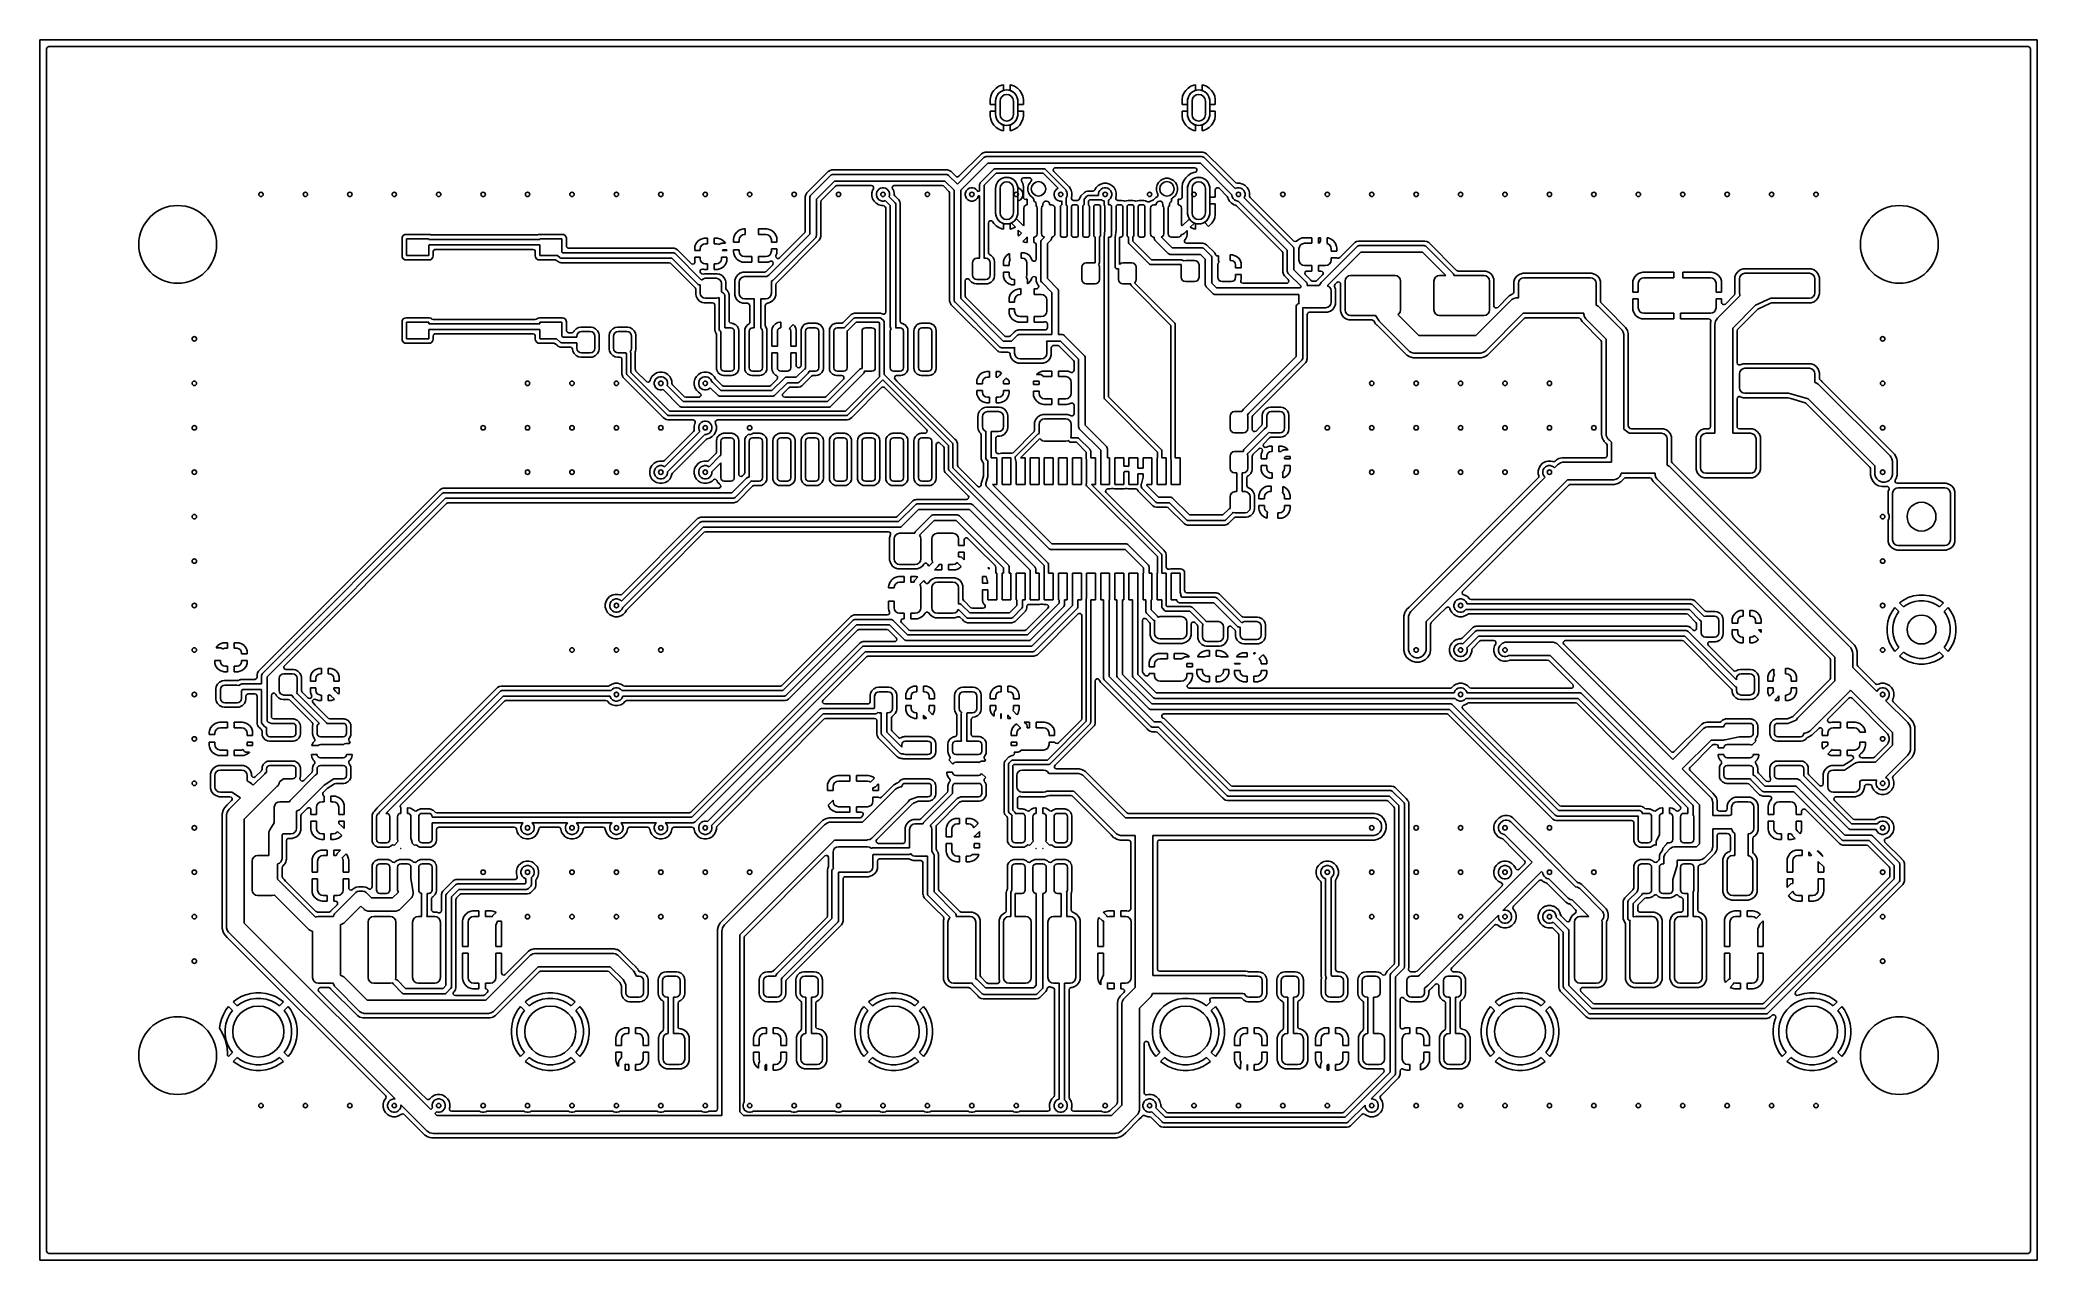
# Model space of a CAD drawing. Header units: millimetres. Extents: x 103.8 to 193.7, y -116.2 to -61.3.
import ezdxf

# ---------------------------------------------------------------- set-up
doc = ezdxf.new("R2010")
doc.units = ezdxf.units.MM
doc.layers.add('Edge.Cuts', color=254, linetype='CONTINUOUS', true_color=0xd0d2cd)
doc.layers.add('F.Cu', color=13, linetype='CONTINUOUS', true_color=0xc83434)

msp = doc.modelspace()

# ---------------------------------------------------------------- linework, layer by layer
at = {"layer": 'Edge.Cuts', "linetype": 'CONTINUOUS'}
for p, q in [((103.8, -61.3), (193.7, -61.3)), ((103.8, -116.2), (103.8, -61.3)), ((193.7, -61.3), (193.7, -116.2)), ((147.02, -64.049999), (147.02, -64.649999)), ((147.62, -64.649999), (147.62, -64.049999)), ((155.66, -64.049999), (155.66, -64.649999)), ((156.26, -64.649999), (156.26, -64.049999)), ((147.02, -67.979999), (147.02, -69.079999)), ((147.62, -69.079999), (147.62, -67.979999)), ((155.66, -67.979999), (155.66, -69.079999)), ((156.26, -69.079999), (156.26, -67.979999)), ((193.7, -116.2), (103.8, -116.2))]:
    msp.add_line(p, q, dxfattribs=at)
at = {"layer": 'Edge.Cuts'}
for centre, radius in [((148.75, -67.999999), 0.324999), ((154.53, -67.999999), 0.324999), ((188.5, -82.75), 0.65), ((188.5, -87.83), 0.65), ((113.629999, -105.92), 1.15), ((126.769999, -105.92), 1.15), ((142.23, -105.92), 1.15), ((155.37, -105.92), 1.15), ((170.43, -105.92), 1.15), ((183.57, -105.92), 1.15)]:
    msp.add_circle(centre, radius, dxfattribs=at)
for centre, start, end in [((147.32, -64.049999), 0, 180), ((155.96, -64.049999), 0, 180), ((147.32, -64.649999), 180, 360), ((155.96, -64.649999), 180, 360), ((147.32, -67.979999), 0, 180), ((155.96, -67.979999), 0, 180), ((147.32, -69.079999), 180, 360), ((155.96, -69.079999), 180, 360)]:
    msp.add_arc(centre, 0.3, start, end, dxfattribs=at)
at = {"layer": 'F.Cu', "linetype": 'CONTINUOUS'}
for p, q in [((104.1005, -61.6995), (104.119407, -61.641309)), ((104.1005, -63.976127), (104.1005, -61.6995)), ((104.119407, -61.641309), (104.168907, -61.605345)), ((104.168907, -61.605345), (104.1995, -61.6005)), ((104.1995, -61.6005), (193.3005, -61.6005)), ((193.3005, -61.6005), (193.358691, -61.619407)), ((193.358691, -61.619407), (193.394655, -61.668907)), ((193.394655, -61.668907), (193.3995, -61.6995)), ((193.3995, -61.6995), (193.3995, -115.8005)), ((146.655358, -63.694741), (146.598823, -63.831228)), ((146.737434, -63.571905), (146.655358, -63.694741)), ((146.841906, -63.467433), (146.737434, -63.571905)), ((146.964742, -63.385357), (146.841906, -63.467433)), ((146.85806, -63.858657), (146.923323, -63.745618)), ((146.923323, -63.745618), (147.015619, -63.653322)), ((147.101232, -63.328821), (146.964742, -63.385357)), ((147.015619, -63.653322), (147.128658, -63.588059)), ((147.17, -63.315142), (147.101232, -63.328821)), ((147.128658, -63.588059), (147.17, -63.576981)), ((147.17, -63.576981), (147.17, -63.315142)), ((147.538767, -63.328821), (147.47, -63.315142)), ((147.47, -63.315142), (147.47, -63.576981)), ((147.47, -63.576981), (147.511342, -63.588059)), ((147.511342, -63.588059), (147.624381, -63.653322)), ((147.675257, -63.385357), (147.538767, -63.328821)), ((147.624381, -63.653322), (147.716677, -63.745618)), ((147.798093, -63.467433), (147.675257, -63.385357)), ((147.716677, -63.745618), (147.78194, -63.858657)), ((147.902565, -63.571905), (147.798093, -63.467433)), ((147.984641, -63.694741), (147.902565, -63.571905)), ((148.041176, -63.831228), (147.984641, -63.694741)), ((155.295358, -63.694741), (155.238823, -63.831228)), ((155.377434, -63.571905), (155.295358, -63.694741)), ((155.481906, -63.467433), (155.377434, -63.571905)), ((155.604742, -63.385357), (155.481906, -63.467433)), ((155.49806, -63.858657), (155.563323, -63.745618)), ((155.563323, -63.745618), (155.655619, -63.653322)), ((155.741232, -63.328821), (155.604742, -63.385357)), ((155.655619, -63.653322), (155.768658, -63.588059)), ((155.81, -63.315142), (155.741232, -63.328821)), ((155.768658, -63.588059), (155.81, -63.576981)), ((155.81, -63.576981), (155.81, -63.315142)), ((156.178767, -63.328821), (156.11, -63.315142)), ((156.11, -63.315142), (156.11, -63.576981)), ((156.11, -63.576981), (156.151342, -63.588059)), ((156.151342, -63.588059), (156.264381, -63.653322)), ((156.315257, -63.385357), (156.178767, -63.328821)), ((156.264381, -63.653322), (156.356677, -63.745618)), ((156.438093, -63.467433), (156.315257, -63.385357)), ((156.356677, -63.745618), (156.42194, -63.858657)), ((156.542565, -63.571905), (156.438093, -63.467433)), ((156.624641, -63.694741), (156.542565, -63.571905)), ((156.681176, -63.831228), (156.624641, -63.694741)), ((104.1005, -70.230253), (104.1005, -63.976127)), ((146.598821, -63.831234), (146.57, -63.976127)), ((146.57, -63.976127), (146.57, -64.199998)), ((146.57, -64.199998), (146.570001, -64.199999)), ((146.570001, -64.499999), (146.57, -64.5)), ((146.57, -64.5), (146.57, -64.72387)), ((146.57, -64.72387), (146.598821, -64.868763)), ((146.570001, -64.199999), (146.82, -64.199999)), ((146.82, -64.499999), (146.570001, -64.499999)), ((146.598823, -63.831228), (146.598821, -63.831234)), ((146.82, -64.049999), (146.824278, -63.984736)), ((146.82, -64.199999), (146.82, -64.049999)), ((146.82, -64.049999), (146.82, -64.649999)), ((146.82, -64.649999), (146.82, -64.499999)), ((146.824278, -64.715262), (146.82, -64.649999)), ((146.824278, -63.984736), (146.85806, -63.858657)), ((146.85806, -64.841341), (146.824278, -64.715262)), ((147.02, -64.049999), (147.02, -64.649999)), ((147.62, -64.649999), (147.62, -64.049999)), ((147.78194, -63.858657), (147.815722, -63.984736)), ((147.815722, -64.715262), (147.78194, -64.841341)), ((147.815722, -63.984736), (147.82, -64.049999)), ((147.82, -64.649999), (147.815722, -64.715262)), ((147.82, -64.049999), (147.82, -64.199999)), ((147.82, -64.649999), (147.82, -64.049999)), ((147.82, -64.199999), (148.069999, -64.199999)), ((148.069999, -64.499999), (147.82, -64.499999)), ((147.82, -64.499999), (147.82, -64.649999)), ((148.041178, -63.831234), (148.041176, -63.831228)), ((148.069999, -63.976127), (148.041178, -63.831234)), ((148.041178, -64.868763), (148.069999, -64.72387)), ((148.07, -63.976131), (148.069999, -63.976127)), ((148.069999, -64.199999), (148.07, -64.199998)), ((148.07, -64.5), (148.069999, -64.499999)), ((148.069999, -64.72387), (148.07, -64.723866)), ((148.07, -64.199998), (148.07, -63.976131)), ((148.07, -64.723866), (148.07, -64.5)), ((155.238821, -63.831234), (155.21, -63.976127)), ((155.21, -63.976127), (155.21, -64.199998)), ((155.21, -64.199998), (155.210001, -64.199999)), ((155.210001, -64.499999), (155.21, -64.5)), ((155.21, -64.5), (155.21, -64.72387)), ((155.21, -64.72387), (155.238821, -64.868763)), ((155.210001, -64.199999), (155.46, -64.199999)), ((155.46, -64.499999), (155.210001, -64.499999)), ((155.238823, -63.831228), (155.238821, -63.831234)), ((155.46, -64.049999), (155.464278, -63.984736)), ((155.46, -64.199999), (155.46, -64.049999)), ((155.46, -64.049999), (155.46, -64.649999)), ((155.46, -64.649999), (155.46, -64.499999)), ((155.464278, -64.715262), (155.46, -64.649999)), ((155.464278, -63.984736), (155.49806, -63.858657)), ((155.49806, -64.841341), (155.464278, -64.715262)), ((155.66, -64.049999), (155.66, -64.649999)), ((156.26, -64.649999), (156.26, -64.049999)), ((156.42194, -63.858657), (156.455722, -63.984736)), ((156.455722, -64.715262), (156.42194, -64.841341)), ((156.455722, -63.984736), (156.46, -64.049999)), ((156.46, -64.649999), (156.455722, -64.715262)), ((156.46, -64.049999), (156.46, -64.199999)), ((156.46, -64.649999), (156.46, -64.049999)), ((156.46, -64.199999), (156.709999, -64.199999)), ((156.709999, -64.499999), (156.46, -64.499999)), ((156.46, -64.499999), (156.46, -64.649999)), ((156.681178, -63.831234), (156.681176, -63.831228)), ((156.709999, -63.976127), (156.681178, -63.831234)), ((156.681178, -64.868763), (156.709999, -64.72387)), ((156.71, -63.976131), (156.709999, -63.976127)), ((156.709999, -64.199999), (156.71, -64.199998)), ((156.71, -64.5), (156.709999, -64.499999)), ((156.709999, -64.72387), (156.71, -64.723866)), ((156.71, -64.199998), (156.71, -63.976131)), ((156.71, -64.723866), (156.71, -64.5)), ((146.598821, -64.868763), (146.598823, -64.868769)), ((146.598823, -64.868769), (146.655358, -65.005256)), ((146.655358, -65.005256), (146.737434, -65.128092)), ((146.737434, -65.128092), (146.841906, -65.232564)), ((146.841906, -65.232564), (146.964742, -65.31464)), ((146.923323, -64.95438), (146.85806, -64.841341)), ((147.015619, -65.046676), (146.923323, -64.95438)), ((146.964742, -65.31464), (147.101235, -65.371177)), ((147.128658, -65.111939), (147.015619, -65.046676)), ((147.101235, -65.371177), (147.101234, -65.371177)), ((147.101234, -65.371177), (147.17, -65.384854)), ((147.17, -65.123016), (147.128658, -65.111939)), ((147.17, -65.384854), (147.17, -65.123016)), ((147.511342, -65.111939), (147.47, -65.123016)), ((147.47, -65.123016), (147.47, -65.384853)), ((147.47, -65.384853), (147.538765, -65.371177)), ((147.624381, -65.046676), (147.511342, -65.111939)), ((147.538765, -65.371177), (147.675257, -65.31464)), ((147.716677, -64.95438), (147.624381, -65.046676)), ((147.675257, -65.31464), (147.798093, -65.232564)), ((147.78194, -64.841341), (147.716677, -64.95438)), ((147.798093, -65.232564), (147.902565, -65.128092)), ((147.902565, -65.128092), (147.984641, -65.005256)), ((147.984641, -65.005256), (148.041176, -64.868769)), ((148.041176, -64.868769), (148.041178, -64.868763)), ((155.238821, -64.868763), (155.238823, -64.868769)), ((155.238823, -64.868769), (155.295358, -65.005256)), ((155.295358, -65.005256), (155.377434, -65.128092)), ((155.377434, -65.128092), (155.481906, -65.232564)), ((155.481906, -65.232564), (155.604742, -65.31464)), ((155.563323, -64.95438), (155.49806, -64.841341)), ((155.655619, -65.046676), (155.563323, -64.95438)), ((155.604742, -65.31464), (155.741235, -65.371177)), ((155.768658, -65.111939), (155.655619, -65.046676)), ((155.741235, -65.371177), (155.741234, -65.371177)), ((155.741234, -65.371177), (155.81, -65.384854)), ((155.81, -65.123016), (155.768658, -65.111939)), ((155.81, -65.384854), (155.81, -65.123016)), ((156.151342, -65.111939), (156.11, -65.123016)), ((156.11, -65.123016), (156.11, -65.384853)), ((156.11, -65.384853), (156.178765, -65.371177)), ((156.264381, -65.046676), (156.151342, -65.111939)), ((156.178765, -65.371177), (156.315257, -65.31464)), ((156.356677, -64.95438), (156.264381, -65.046676)), ((156.315257, -65.31464), (156.438093, -65.232564)), ((156.42194, -64.841341), (156.356677, -64.95438)), ((156.438093, -65.232564), (156.542565, -65.128092)), ((156.542565, -65.128092), (156.624641, -65.005256)), ((156.624641, -65.005256), (156.681176, -64.868769)), ((156.681176, -64.868769), (156.681178, -64.868763)), ((146.184788, -66.41953), (145.170003, -67.434314)), ((146.264712, -66.373386), (146.184788, -66.41953)), ((146.353856, -66.3495), (146.264712, -66.373386)), ((156.146144, -66.3495), (146.353856, -66.3495)), ((156.235288, -66.373386), (156.146144, -66.3495)), ((156.315212, -66.41953), (156.235288, -66.373386)), ((157.000236, -67.104555), (156.315212, -66.41953)), ((139.284787, -67.219531), (138.319532, -68.184784)), ((138.493934, -68.293933), (139.393934, -67.393934)), ((139.284789, -67.219529), (139.284787, -67.219531)), ((139.364709, -67.173387), (139.284789, -67.219529)), ((139.364711, -67.173386), (139.364709, -67.173387)), ((139.364712, -67.173386), (139.364711, -67.173386)), ((139.453856, -67.1495), (139.364712, -67.173386)), ((139.393934, -67.393934), (139.416664, -67.375279)), ((139.416664, -67.375279), (139.439061, -67.366002)), ((139.439061, -67.366002), (139.470736, -67.352882)), ((144.646144, -67.1495), (139.453856, -67.1495)), ((139.470736, -67.352882), (139.5, -67.35)), ((139.5, -67.35), (144.6, -67.35)), ((144.6, -67.35), (144.629264, -67.352882)), ((144.629264, -67.352882), (144.651661, -67.362159)), ((144.735288, -67.173386), (144.646144, -67.1495)), ((144.651661, -67.362159), (144.683335, -67.375279)), ((144.683335, -67.375279), (144.706066, -67.393934)), ((144.706066, -67.393934), (145.1, -67.787868)), ((144.815212, -67.21953), (144.735288, -67.173386)), ((145.029998, -67.434316), (144.815212, -67.21953)), ((145.1, -67.787868), (146.293934, -66.593934)), ((146.462132, -66.85), (145.25, -68.062132)), ((146.129289, -67.729289), (146.729289, -67.129289)), ((146.293934, -66.593934), (146.316665, -66.575279)), ((146.841422, -67.3), (146.3, -67.841422)), ((146.316665, -66.575279), (146.348339, -66.562159)), ((146.348339, -66.562159), (146.370736, -66.552882)), ((146.370736, -66.552882), (146.4, -66.55)), ((146.4, -66.55), (156.1, -66.55)), ((156.037868, -66.85), (146.462132, -66.85)), ((146.729289, -67.129289), (146.744443, -67.116853)), ((146.744443, -67.116853), (146.780491, -67.101921)), ((146.780491, -67.101921), (146.8, -67.1)), ((146.8, -67.1), (149, -67.1)), ((148.958578, -67.3), (146.841422, -67.3)), ((149.632797, -67.974219), (148.958578, -67.3)), ((149, -67.1), (149.019509, -67.101921)), ((149.019509, -67.101921), (149.055557, -67.116853)), ((149.055557, -67.116853), (149.070711, -67.129289)), ((149.070711, -67.129289), (149.970711, -68.029289)), ((149.416698, -67.164987), (149.426269, -67.104555)), ((149.444475, -67.219504), (149.416698, -67.164987)), ((149.426269, -67.104555), (149.469534, -67.06129)), ((150.084511, -67.85954), (149.444475, -67.219504)), ((149.469534, -67.06129), (149.514479, -67.0505)), ((149.514479, -67.0505), (155.783368, -67.0505)), ((155.481906, -67.397433), (155.377434, -67.501905)), ((155.604742, -67.315357), (155.481906, -67.397433)), ((155.741229, -67.258822), (155.604742, -67.315357)), ((155.741235, -67.25882), (155.741229, -67.258822)), ((155.802682, -67.246598), (155.741235, -67.25882)), ((155.783368, -67.0505), (155.841559, -67.069407)), ((155.841559, -67.229593), (155.802682, -67.246598)), ((155.841559, -67.069407), (155.877523, -67.118907)), ((155.877523, -67.180093), (155.841559, -67.229593)), ((155.877523, -67.118907), (155.877523, -67.180093)), ((157.452567, -68.264699), (156.037868, -66.85)), ((156.1, -66.55), (156.129264, -66.552882)), ((156.129264, -66.552882), (156.151661, -66.562159)), ((156.151661, -66.562159), (156.183335, -66.575279)), ((156.183335, -66.575279), (156.206066, -66.593934)), ((156.206066, -66.593934), (157.603352, -67.99122)), ((157.616185, -67.720504), (157.000236, -67.104555)), ((138.273386, -68.264711), (138.25055, -68.349939)), ((138.31953, -68.184787), (138.273386, -68.264711)), ((138.319532, -68.184784), (138.31953, -68.184786)), ((138.31953, -68.184786), (138.31953, -68.184787)), ((138.47005, -68.329289), (138.475279, -68.316664)), ((138.475279, -68.316664), (138.493934, -68.293933)), ((139.562132, -67.65), (138.75, -68.462131)), ((138.979496, -68.516185), (139.616186, -67.879496)), ((144.537868, -67.65), (139.562132, -67.65)), ((139.616186, -67.879496), (139.670703, -67.851719)), ((139.670703, -67.851719), (139.68619, -67.8505)), ((139.68619, -67.8505), (141.23125, -67.8505)), ((141.23125, -67.8505), (141.289441, -67.869407)), ((141.263937, -68.130227), (141.2495, -68.184108)), ((141.2495, -68.184108), (141.2495, -68.315892)), ((141.2495, -68.315892), (141.269653, -68.391103)), ((141.283608, -68.056812), (141.263937, -68.130227)), ((141.316987, -67.999), (141.283608, -68.056812)), ((141.289441, -67.869407), (141.325405, -67.918907)), ((141.325405, -67.980093), (141.316987, -67.999)), ((141.325405, -67.918907), (141.325405, -67.980093)), ((141.452567, -68.210842), (141.472836, -68.135195)), ((141.452567, -68.289158), (141.452567, -68.210842)), ((141.472836, -68.364805), (141.452567, -68.289158)), ((141.472836, -68.135195), (141.511994, -68.067372)), ((141.511994, -68.067372), (141.567372, -68.011994)), ((141.567372, -68.011994), (141.635195, -67.972836)), ((141.635195, -67.972836), (141.710842, -67.952567)), ((141.710842, -67.952567), (141.789158, -67.952567)), ((141.789158, -67.952567), (141.864805, -67.972836)), ((141.864805, -67.972836), (141.932628, -68.011994)), ((141.932628, -68.011994), (141.988006, -68.067372)), ((141.988006, -68.067372), (142.027164, -68.135195)), ((142.027164, -68.135195), (142.047433, -68.210842)), ((142.047433, -68.289158), (142.03021, -68.353434)), ((142.047433, -68.210842), (142.047433, -68.289158)), ((142.170292, -67.939152), (142.195179, -67.883256)), ((142.183013, -67.999), (142.170292, -67.939152)), ((142.216392, -68.056814), (142.183013, -67.999)), ((142.195179, -67.883256), (142.248167, -67.852663)), ((142.250346, -68.183535), (142.216392, -68.056814)), ((142.248167, -67.852663), (142.26875, -67.8505)), ((142.2505, -68.184109), (142.250346, -68.183535)), ((142.2505, -68.249165), (142.2505, -68.184109)), ((142.251719, -68.264652), (142.2505, -68.249165)), ((142.279496, -68.319169), (142.251719, -68.264652)), ((142.26875, -67.8505), (144.41381, -67.8505)), ((142.399862, -68.439535), (142.279496, -68.319169)), ((144.41381, -67.8505), (144.472001, -67.869407)), ((144.472001, -67.869407), (144.483814, -67.879496)), ((144.483814, -67.879496), (144.720504, -68.116186)), ((144.95, -68.062132), (144.537868, -67.65)), ((144.720504, -68.116186), (144.748281, -68.170703)), ((144.748281, -68.170703), (144.7495, -68.18619)), ((144.7495, -68.18619), (144.7495, -73.046143)), ((144.95, -73), (144.95, -68.062132)), ((145.055054, -67.45252), (145.029998, -67.434316)), ((145.115486, -67.462091), (145.055054, -67.45252)), ((145.170003, -67.434314), (145.115486, -67.462091)), ((145.25, -68.062132), (145.25, -72.937868)), ((145.452567, -68.210842), (145.472836, -68.135195)), ((145.452567, -68.289158), (145.452567, -68.210842)), ((145.472836, -68.364805), (145.452567, -68.289158)), ((145.472836, -68.135195), (145.511994, -68.067372)), ((145.511994, -68.067372), (145.567372, -68.011994)), ((145.567372, -68.011994), (145.635195, -67.972836)), ((145.635195, -67.972836), (145.710842, -67.952567)), ((145.710842, -67.952567), (145.789158, -67.952567)), ((145.789158, -67.952567), (145.864805, -67.972836)), ((145.864805, -67.972836), (145.932628, -68.011994)), ((145.932628, -68.011994), (145.988006, -68.067372)), ((145.988006, -68.067372), (146.018154, -68.11959)), ((146.018154, -68.11959), (146.1, -68.110496)), ((146.039587, -68.318438), (146.027164, -68.364805)), ((146.1, -68.311726), (146.039587, -68.318438)), ((146.1, -67.8), (146.101921, -67.780491)), ((146.1, -68.110496), (146.1, -67.8)), ((146.1, -71.1), (146.1, -68.311726)), ((146.101921, -67.780491), (146.116853, -67.744443)), ((146.116853, -67.744443), (146.129289, -67.729289)), ((146.3, -67.841422), (146.3, -71.1)), ((146.82, -67.979999), (146.824278, -67.914736)), ((146.82, -69.079999), (146.82, -67.979999)), ((146.82, -67.979999), (146.82, -69.079999)), ((146.824278, -67.914736), (146.85806, -67.788657)), ((146.85806, -67.788657), (146.923323, -67.675618)), ((146.923323, -67.675618), (147.015619, -67.583322)), ((147.015619, -67.583322), (147.128658, -67.518059)), ((147.02, -67.979999), (147.02, -69.079999)), ((147.128658, -67.518059), (147.254737, -67.484277)), ((147.254737, -67.484277), (147.385263, -67.484277)), ((147.385263, -67.484277), (147.511342, -67.518059)), ((147.511342, -67.518059), (147.624381, -67.583322)), ((147.62, -69.079999), (147.62, -67.979999)), ((147.624381, -67.583322), (147.716677, -67.675618)), ((147.716677, -67.675618), (147.78194, -67.788657)), ((147.78194, -67.788657), (147.815722, -67.914736)), ((147.815722, -67.914736), (147.818721, -67.960488)), ((147.818721, -67.960488), (147.864805, -67.972836)), ((147.82, -69.079999), (147.82, -67.979999)), ((147.864805, -67.972836), (147.932628, -68.011994)), ((147.932628, -68.011994), (147.988006, -68.067372)), ((147.985078, -67.576389), (148.017048, -67.52422)), ((147.989879, -67.637386), (147.985078, -67.576389)), ((147.988006, -68.067372), (148.027164, -68.135195)), ((148.041176, -67.761228), (147.989879, -67.637386)), ((148.017048, -67.52422), (148.073575, -67.500805)), ((148.027164, -68.135195), (148.047433, -68.210842)), ((148.047433, -68.289158), (148.027164, -68.364805)), ((148.041178, -67.761234), (148.041176, -67.761228)), ((148.069999, -67.906127), (148.041178, -67.761234)), ((148.047433, -68.210842), (148.047433, -68.289158)), ((148.07, -67.906131), (148.069999, -67.906127)), ((148.07, -68.376024), (148.07, -67.906131)), ((148.073575, -67.500805), (148.081343, -67.5005)), ((148.081343, -67.5005), (148.338033, -67.5005)), ((148.306905, -67.816463), (148.2745, -67.937398)), ((148.2745, -67.937398), (148.2745, -68.0626)), ((148.2745, -68.0626), (148.306905, -68.183535)), ((148.369505, -67.708035), (148.306905, -67.816462)), ((148.306905, -67.816462), (148.306905, -67.816463)), ((148.306905, -68.183535), (148.369505, -68.291963)), ((148.338033, -67.5005), (148.396224, -67.519407)), ((148.377097, -67.700443), (148.369505, -67.708035)), ((148.369505, -68.291963), (148.458036, -68.380494)), ((148.408038, -67.669501), (148.377097, -67.700443)), ((148.396224, -67.519407), (148.432188, -67.568907)), ((148.432188, -67.630093), (148.408038, -67.669501)), ((148.432188, -67.568907), (148.432188, -67.630093)), ((149.452567, -68.210842), (149.472836, -68.135195)), ((149.452567, -68.289158), (149.452567, -68.210842)), ((149.472836, -68.364805), (149.452567, -68.289158)), ((149.472836, -68.135195), (149.511994, -68.067372)), ((149.511994, -68.067372), (149.567372, -68.011994)), ((149.567372, -68.011994), (149.632797, -67.974219)), ((149.970711, -68.029289), (149.983147, -68.044442)), ((149.983147, -68.044442), (149.98752, -68.055)), ((149.98752, -68.055), (149.998079, -68.080491)), ((149.998079, -68.080491), (149.998592, -68.085708)), ((149.998592, -68.085708), (150.027164, -68.135195)), ((150.027164, -68.135195), (150.047433, -68.210842)), ((150.047433, -68.289158), (150.027164, -68.364805)), ((150.047433, -68.210842), (150.047433, -68.289158)), ((150.131098, -67.906127), (150.084511, -67.859539)), ((150.084511, -67.859539), (150.084511, -67.85954)), ((150.14046, -67.915489), (150.131098, -67.906127)), ((150.180021, -67.984011), (150.14046, -67.915489)), ((150.18155, -67.989718), (150.180021, -67.984011)), ((150.191441, -68.013598), (150.18155, -67.989718)), ((150.216392, -68.056814), (150.191441, -68.013598)), ((150.2505, -68.184108), (150.216392, -68.056814)), ((150.229336, -68.394877), (150.2505, -68.315892)), ((150.2505, -68.315892), (150.2505, -68.184108)), ((150.659537, -68.315492), (150.619978, -68.384011)), ((150.659538, -68.31549), (150.659537, -68.315492)), ((150.815487, -68.15954), (150.659538, -68.31549)), ((150.815488, -68.15954), (150.815487, -68.15954)), ((150.815489, -68.159539), (150.815488, -68.15954)), ((150.81549, -68.159538), (150.815489, -68.159538)), ((150.815489, -68.159538), (150.815489, -68.159539)), ((150.866258, -68.130226), (150.81549, -68.159538)), ((150.866259, -68.130227), (150.866258, -68.130226)), ((150.88401, -68.119978), (150.866259, -68.130227)), ((150.898162, -68.116186), (150.88401, -68.119978)), ((150.960437, -68.099499), (150.898162, -68.116186)), ((150.929289, -68.329289), (150.944442, -68.316852)), ((150.944442, -68.316852), (150.959374, -68.310667)), ((150.959374, -68.310667), (150.980491, -68.30192)), ((151.03956, -68.099499), (150.960437, -68.099499)), ((150.980491, -68.30192), (151, -68.299999)), ((151, -68.299999), (151.455472, -68.299999)), ((151.201806, -68.099499), (151.03956, -68.099499)), ((151.242073, -68.09094), (151.201806, -68.099499)), ((151.287542, -68.049999), (151.242073, -68.09094)), ((151.349496, -67.94269), (151.287542, -68.049999)), ((151.44269, -67.849496), (151.349496, -67.94269)), ((151.556809, -67.783609), (151.44269, -67.849496)), ((151.452567, -68.210842), (151.472836, -68.135195)), ((151.452567, -68.289158), (151.452567, -68.210842)), ((151.455472, -68.299999), (151.452567, -68.289158)), ((151.472836, -68.135195), (151.511994, -68.067372)), ((151.511994, -68.067372), (151.567372, -68.011994)), ((151.6062, -67.770375), (151.556809, -67.783609)), ((151.567372, -68.011994), (151.635195, -67.972836)), ((151.684108, -67.7495), (151.6062, -67.770375)), ((151.635195, -67.972836), (151.710842, -67.952567)), ((151.815892, -67.7495), (151.684108, -67.7495)), ((151.710842, -67.952567), (151.789158, -67.952567)), ((151.789158, -67.952567), (151.864805, -67.972836)), ((151.893799, -67.770375), (151.815892, -67.7495)), ((151.864805, -67.972836), (151.932628, -68.011994)), ((151.943191, -67.783609), (151.893799, -67.770375)), ((151.932628, -68.011994), (151.988006, -68.067372)), ((152.057309, -67.849496), (151.943189, -67.783609)), ((151.943189, -67.783609), (151.943191, -67.783609)), ((151.988006, -68.067372), (152.027164, -68.135195)), ((152.027164, -68.135195), (152.047433, -68.210842)), ((152.047433, -68.289158), (152.027164, -68.364805)), ((152.047433, -68.210842), (152.047433, -68.289158)), ((152.057311, -67.849498), (152.057309, -67.849496)), ((152.057314, -67.8495), (152.057311, -67.849498)), ((152.1505, -67.942686), (152.057314, -67.8495)), ((152.150501, -67.942688), (152.1505, -67.942686)), ((152.150503, -67.94269), (152.150501, -67.942688)), ((152.21639, -68.056809), (152.150503, -67.94269)), ((152.21639, -68.056811), (152.21639, -68.056809)), ((152.216392, -68.056814), (152.21639, -68.056811)), ((152.2505, -68.184108), (152.216392, -68.056814)), ((152.229336, -68.394877), (152.2505, -68.315892)), ((152.2505, -68.315892), (152.2505, -68.184108)), ((154.086905, -67.816463), (154.0545, -67.937398)), ((154.0545, -67.937398), (154.0545, -68.0626)), ((154.0545, -68.0626), (154.086905, -68.183535)), ((154.149505, -67.708035), (154.086905, -67.816462)), ((154.086905, -67.816462), (154.086905, -67.816463)), ((154.086905, -68.183535), (154.086906, -68.183537)), ((154.086906, -68.183537), (154.116153, -68.234195)), ((154.128874, -68.294043), (154.103987, -68.349939)), ((154.116153, -68.234195), (154.128874, -68.294043)), ((154.238036, -67.619504), (154.149505, -67.708035)), ((154.346463, -67.556904), (154.238036, -67.619504)), ((154.386775, -67.546102), (154.346463, -67.556904)), ((154.467399, -67.524499), (154.386775, -67.546102)), ((154.592601, -67.524499), (154.467399, -67.524499)), ((154.713536, -67.556904), (154.592601, -67.524499)), ((154.821964, -67.619504), (154.713536, -67.556904)), ((154.910495, -67.708035), (154.821964, -67.619504)), ((154.821964, -68.380494), (154.910495, -68.291963)), ((154.973095, -67.816463), (154.910495, -67.708035)), ((154.910495, -68.291963), (154.973095, -68.183535)), ((155.0055, -67.937398), (154.973095, -67.816463)), ((154.973095, -68.183535), (155.0055, -68.0626)), ((155.0055, -68.0626), (155.0055, -67.937398)), ((155.238821, -67.761234), (155.21, -67.906127)), ((155.21, -67.906127), (155.21, -68.376023)), ((155.238823, -67.761228), (155.238821, -67.761234)), ((155.295358, -67.624741), (155.238823, -67.761228)), ((155.377434, -67.501905), (155.295358, -67.624741)), ((155.452567, -68.210842), (155.46, -68.1831)), ((155.452567, -68.289158), (155.452567, -68.210842)), ((155.46, -68.316899), (155.452567, -68.289158)), ((155.46, -67.979999), (155.464278, -67.914736)), ((155.46, -68.1831), (155.46, -67.979999)), ((155.46, -67.979999), (155.46, -69.079999)), ((155.46, -69.079999), (155.46, -68.316899)), ((155.464278, -67.914736), (155.49806, -67.788657)), ((155.49806, -67.788657), (155.563323, -67.675618)), ((155.563323, -67.675618), (155.655619, -67.583322)), ((155.655619, -67.583322), (155.768658, -67.518059)), ((155.66, -67.979999), (155.66, -69.079999)), ((155.768658, -67.518059), (155.894737, -67.484277)), ((155.894737, -67.484277), (156.025263, -67.484277)), ((156.025263, -67.484277), (156.151342, -67.518059)), ((156.151342, -67.518059), (156.264381, -67.583322)), ((156.26, -69.079999), (156.26, -67.979999)), ((156.264381, -67.583322), (156.356677, -67.675618)), ((156.356677, -67.675618), (156.42194, -67.788657)), ((156.42194, -67.788657), (156.455722, -67.914736)), ((156.455722, -67.914736), (156.46, -67.979999)), ((156.46, -67.979999), (156.46, -68.379999)), ((156.46, -69.079999), (156.46, -67.979999)), ((156.71, -68.04469), (156.728907, -67.986499)), ((156.71, -68.379998), (156.71, -68.04469)), ((156.728907, -67.986499), (156.778407, -67.950535)), ((156.778407, -67.950535), (156.839593, -67.950535)), ((156.839593, -67.950535), (156.879004, -67.974686)), ((156.879004, -67.974686), (157.241463, -68.337145)), ((157.452567, -68.289158), (157.452567, -68.264699)), ((157.472836, -68.364805), (157.452567, -68.289158)), ((157.603352, -67.99122), (157.635195, -67.972836)), ((157.627998, -67.730593), (157.616185, -67.720504)), ((157.686189, -67.7495), (157.627998, -67.730593)), ((157.635195, -67.972836), (157.710842, -67.952567)), ((157.815892, -67.7495), (157.686189, -67.7495)), ((157.710842, -67.952567), (157.789158, -67.952567)), ((157.789158, -67.952567), (157.864805, -67.972836)), ((157.893799, -67.770375), (157.815892, -67.7495)), ((157.864805, -67.972836), (157.932628, -68.011994)), ((157.943191, -67.783609), (157.893799, -67.770375)), ((157.932628, -68.011994), (157.988006, -68.067372)), ((158.057309, -67.849496), (157.943189, -67.783609)), ((157.943189, -67.783609), (157.943191, -67.783609)), ((157.988006, -68.067372), (158.027164, -68.135195)), ((158.027164, -68.135195), (158.047433, -68.210842)), ((158.047433, -68.289158), (158.027164, -68.364805)), ((158.047433, -68.210842), (158.047433, -68.289158)), ((158.057311, -67.849498), (158.057309, -67.849496)), ((158.057314, -67.8495), (158.057311, -67.849498)), ((158.1505, -67.942686), (158.057314, -67.8495)), ((158.150501, -67.942688), (158.1505, -67.942686)), ((158.150503, -67.94269), (158.150501, -67.942688)), ((158.21639, -68.056809), (158.150503, -67.94269)), ((158.21639, -68.056811), (158.21639, -68.056809)), ((158.216392, -68.056814), (158.21639, -68.056811)), ((158.250346, -68.183535), (158.216392, -68.056814)), ((158.2505, -68.184109), (158.250346, -68.183535)), ((158.2505, -68.313811), (158.2505, -68.184109)), ((158.251719, -68.329298), (158.2505, -68.313811)), ((138.25055, -68.349939), (138.2495, -68.353856)), ((138.2495, -68.353856), (138.2495, -69.913809)), ((138.45, -68.399999), (138.452882, -68.370735)), ((138.45, -70.037868), (138.45, -68.399999)), ((138.452882, -68.370735), (138.47005, -68.329289)), ((138.75, -68.462131), (138.75, -70.1)), ((138.9505, -68.586189), (138.969407, -68.527998)), ((138.9505, -70.053856), (138.9505, -68.586189)), ((138.969407, -68.527998), (138.979496, -68.516185)), ((141.269653, -68.391103), (141.283609, -68.44319)), ((141.283609, -68.44319), (141.349496, -68.557309)), ((141.349496, -68.557309), (141.349498, -68.557311)), ((141.349498, -68.557311), (141.3495, -68.557314)), ((141.3495, -68.557314), (141.442686, -68.6505)), ((141.442686, -68.6505), (141.442688, -68.650501)), ((141.442688, -68.650501), (141.44269, -68.650503)), ((141.44269, -68.650503), (141.55681, -68.71639)), ((141.511994, -68.432628), (141.472836, -68.364805)), ((141.567372, -68.488006), (141.511994, -68.432628)), ((141.55681, -68.71639), (141.556808, -68.71639)), ((141.556808, -68.71639), (141.556812, -68.716391)), ((141.556812, -68.716391), (141.556814, -68.716392)), ((141.556814, -68.716392), (141.684108, -68.7505)), ((141.635195, -68.527164), (141.567372, -68.488006)), ((141.710842, -68.547433), (141.635195, -68.527164)), ((141.684108, -68.7505), (141.749165, -68.7505)), ((141.789158, -68.547433), (141.710842, -68.547433)), ((141.749165, -68.7505), (141.807356, -68.769407)), ((141.853434, -68.53021), (141.789158, -68.547433)), ((141.807356, -68.769407), (141.819169, -68.779496)), ((141.819169, -68.779496), (141.845504, -68.805831)), ((141.845504, -68.805831), (141.873281, -68.860348)), ((142.075, -68.751776), (141.853434, -68.53021)), ((141.873281, -68.860348), (141.8745, -68.875835)), ((141.8745, -68.875835), (141.8745, -73.540022)), ((142.03021, -68.353434), (142.288388, -68.611611)), ((142.075, -74.2), (142.075, -68.751776)), ((142.288388, -68.611611), (142.303933, -68.630553)), ((142.303933, -68.630553), (142.303934, -68.630554)), ((142.303934, -68.630554), (142.322598, -68.675614)), ((142.322598, -68.675614), (142.325, -68.7)), ((142.325, -68.7), (142.325, -74.2)), ((142.430326, -68.469999), (142.399862, -68.439534)), ((142.399862, -68.439534), (142.399862, -68.439535)), ((142.460465, -68.500138), (142.430326, -68.469999)), ((142.503318, -68.574362), (142.460465, -68.500138)), ((142.5255, -68.657147), (142.503318, -68.574362)), ((142.5255, -68.657148), (142.5255, -68.657147)), ((142.5255, -73.959104), (142.5255, -68.657148)), ((145.511994, -68.432628), (145.472836, -68.364805)), ((145.567372, -68.488006), (145.511994, -68.432628)), ((145.635195, -68.527164), (145.567372, -68.488006)), ((145.710842, -68.547433), (145.635195, -68.527164)), ((145.789158, -68.547433), (145.710842, -68.547433)), ((145.864805, -68.527164), (145.789158, -68.547433)), ((145.932628, -68.488006), (145.864805, -68.527164)), ((145.988006, -68.432628), (145.932628, -68.488006)), ((146.027164, -68.364805), (145.988006, -68.432628)), ((146.824278, -69.145262), (146.82, -69.079999)), ((146.85806, -69.271341), (146.824278, -69.145262)), ((147.815722, -69.145262), (147.78194, -69.271341)), ((147.82, -69.079999), (147.815722, -69.145262)), ((147.864805, -68.527164), (147.82, -68.539169)), ((147.82, -68.539169), (147.82, -69.079999)), ((147.932628, -68.488006), (147.864805, -68.527164)), ((147.988006, -68.432628), (147.932628, -68.488006)), ((148.027164, -68.364805), (147.988006, -68.432628)), ((148.080789, -68.420966), (148.07, -68.376024)), ((148.124052, -68.464232), (148.080789, -68.420966)), ((148.09, -68.869999), (148.101418, -68.812596)), ((148.09, -69.636606), (148.09, -68.869999)), ((148.101418, -68.812596), (148.133934, -68.763933)), ((148.184484, -68.473806), (148.124052, -68.464232)), ((148.133934, -68.763933), (148.182597, -68.731417)), ((148.182597, -68.731417), (148.24, -68.719999)), ((148.20852, -68.469999), (148.184484, -68.473806)), ((148.24, -68.469999), (148.20852, -68.469999)), ((148.24, -68.719999), (148.24, -68.469999)), ((148.458036, -68.380494), (148.490501, -68.399237)), ((148.490501, -68.399237), (148.53144, -68.444703)), ((148.53144, -68.444703), (148.54, -68.484972)), ((148.54, -68.484972), (148.54, -68.557192)), ((148.54, -68.557192), (148.550439, -68.558734)), ((148.550439, -68.558734), (148.60066, -68.58879)), ((148.60066, -68.58879), (148.635555, -68.635775)), ((148.635555, -68.635775), (148.649815, -68.692539)), ((148.648391, -68.72191), (148.642534, -68.761573)), ((148.642534, -68.761573), (148.646066, -68.763933)), ((148.646066, -68.763933), (148.678582, -68.812596)), ((148.649815, -68.692539), (148.648391, -68.72191)), ((148.678582, -68.812596), (148.69, -68.869999)), ((148.69, -68.869999), (148.69, -70.019999)), ((148.89, -68.869999), (148.901418, -68.812596)), ((148.89, -70.019999), (148.89, -68.869999)), ((148.901418, -68.812596), (148.933934, -68.763933)), ((148.933934, -68.763933), (148.954937, -68.749898)), ((148.950434, -68.688592), (148.966185, -68.632224)), ((148.951083, -68.71799), (148.950434, -68.688592)), ((148.954937, -68.749898), (148.951083, -68.71799)), ((148.966185, -68.632224), (149.002307, -68.586175)), ((149.002307, -68.586175), (149.053303, -68.557454)), ((149.053303, -68.557454), (149.111408, -68.550434)), ((149.111408, -68.550434), (149.167776, -68.566185)), ((149.167776, -68.566185), (149.213825, -68.602307)), ((149.213825, -68.602307), (149.242546, -68.653303)), ((149.242546, -68.653303), (149.248917, -68.68201)), ((149.248917, -68.68201), (149.253506, -68.719999)), ((149.253506, -68.719999), (149.34, -68.719999)), ((149.34, -68.719999), (149.397403, -68.731417)), ((149.397403, -68.731417), (149.446066, -68.763933)), ((149.446066, -68.763933), (149.478582, -68.812596)), ((149.511994, -68.432628), (149.472836, -68.364805)), ((149.478582, -68.812596), (149.49, -68.869999)), ((149.49, -68.869999), (149.49, -70.019999)), ((149.567372, -68.488006), (149.511994, -68.432628)), ((149.635195, -68.527164), (149.567372, -68.488006)), ((149.710842, -68.547433), (149.635195, -68.527164)), ((149.789158, -68.547433), (149.710842, -68.547433)), ((149.74, -68.794999), (149.745709, -68.766298)), ((149.74, -70.094999), (149.74, -68.794999)), ((149.745709, -68.766298), (149.761967, -68.741966)), ((149.761967, -68.741966), (149.786299, -68.725708)), ((149.786299, -68.725708), (149.799681, -68.723046)), ((149.8, -68.544527), (149.789158, -68.547433)), ((149.799681, -68.723046), (149.8, -68.699328)), ((149.8, -68.699328), (149.8, -68.544527)), ((149.999991, -68.701342), (149.99961, -68.729656)), ((149.99961, -68.729656), (150.018033, -68.741966)), ((150, -68.7), (149.999933, -68.70067)), ((149.999933, -68.70067), (149.999991, -68.701342)), ((150.027164, -68.364805), (150, -68.411853)), ((150, -68.411853), (150, -68.7)), ((150.018033, -68.741966), (150.034291, -68.766298)), ((150.034291, -68.766298), (150.04, -68.794999)), ((150.04, -68.794999), (150.04, -70.094999)), ((150.230807, -68.451092), (150.229336, -68.394877)), ((150.266771, -68.500592), (150.230807, -68.451092)), ((150.24, -68.794999), (150.245709, -68.766298)), ((150.24, -70.094999), (150.24, -68.794999)), ((150.245709, -68.766298), (150.261967, -68.741966)), ((150.261967, -68.741966), (150.286299, -68.725708)), ((150.324962, -68.519499), (150.266771, -68.500592)), ((150.286299, -68.725708), (150.315, -68.719999)), ((150.315, -68.719999), (150.465, -68.719999)), ((150.492132, -68.519499), (150.324962, -68.519499)), ((150.465, -68.719999), (150.493701, -68.725708)), ((150.492133, -68.519499), (150.492132, -68.519499)), ((150.496978, -68.519976), (150.492133, -68.519499)), ((150.493701, -68.725708), (150.518033, -68.741966)), ((150.497039, -68.519346), (150.496978, -68.519976)), ((150.512594, -68.520462), (150.497039, -68.519346)), ((150.569716, -68.498536), (150.512594, -68.520462)), ((150.518033, -68.741966), (150.534291, -68.766298)), ((150.534291, -68.766298), (150.54, -68.794999)), ((150.54, -68.794999), (150.54, -70.094999)), ((150.60304, -68.447222), (150.569716, -68.498536)), ((150.61075, -68.41845), (150.60304, -68.447222)), ((150.619977, -68.384014), (150.61075, -68.41845)), ((150.619978, -68.384011), (150.619977, -68.384014)), ((150.74, -68.794999), (150.745709, -68.766298)), ((150.74, -70.094999), (150.74, -68.794999)), ((150.745709, -68.766298), (150.761967, -68.741966)), ((150.761967, -68.741966), (150.786299, -68.725708)), ((150.786299, -68.725708), (150.799681, -68.723046)), ((150.799681, -68.723046), (150.8, -68.699328)), ((150.8, -68.5), (150.801921, -68.480491)), ((150.8, -68.699328), (150.8, -68.5)), ((150.801921, -68.480491), (150.803994, -68.475486)), ((150.803994, -68.475486), (150.816852, -68.444443)), ((150.816852, -68.444443), (150.829289, -68.42929)), ((150.829289, -68.42929), (150.929289, -68.329289)), ((150.999991, -68.701342), (150.99961, -68.729656)), ((150.99961, -68.729656), (151.018033, -68.741966)), ((151, -68.7), (150.999933, -68.70067)), ((150.999933, -68.70067), (150.999991, -68.701342)), ((151.041421, -68.499999), (151, -68.54142)), ((151, -68.54142), (151, -68.7)), ((151.018033, -68.741966), (151.034291, -68.766298)), ((151.034291, -68.766298), (151.04, -68.794999)), ((151.04, -68.794999), (151.04, -70.094999)), ((151.588144, -68.499999), (151.041421, -68.499999)), ((151.24, -68.794999), (151.245709, -68.766298)), ((151.24, -70.094999), (151.24, -68.794999)), ((151.245709, -68.766298), (151.261967, -68.741966)), ((151.261967, -68.741966), (151.286299, -68.725708)), ((151.286299, -68.725708), (151.315, -68.719999)), ((151.315, -68.719999), (151.465, -68.719999)), ((151.465, -68.719999), (151.493701, -68.725708)), ((151.493701, -68.725708), (151.518033, -68.741966)), ((151.518033, -68.741966), (151.534291, -68.766298)), ((151.534291, -68.766298), (151.54, -68.794999)), ((151.54, -68.794999), (151.54, -70.094999)), ((151.635195, -68.527164), (151.588144, -68.499999)), ((151.7, -68.544527), (151.635195, -68.527164)), ((151.7, -68.7), (151.7, -68.544527)), ((151.701921, -68.719509), (151.7, -68.7)), ((151.716853, -68.755557), (151.701921, -68.719509)), ((151.742703, -68.781407), (151.716853, -68.755557)), ((151.74, -68.794999), (151.742703, -68.781407)), ((151.74, -69.858504), (151.74, -68.794999)), ((151.898079, -68.719509), (151.897876, -68.719999)), ((151.897876, -68.719999), (151.965, -68.719999)), ((151.9, -68.7), (151.898079, -68.719509)), ((151.932628, -68.488006), (151.9, -68.506843)), ((151.9, -68.506843), (151.9, -68.7)), ((151.988006, -68.432628), (151.932628, -68.488006)), ((151.965, -68.719999), (151.993701, -68.725708)), ((152.027164, -68.364805), (151.988006, -68.432628)), ((151.993701, -68.725708), (152.018033, -68.741966)), ((152.018033, -68.741966), (152.034291, -68.766298)), ((152.034291, -68.766298), (152.04, -68.794999)), ((152.04, -68.794999), (152.04, -70.094999)), ((152.230807, -68.451092), (152.229336, -68.394877)), ((152.266771, -68.500592), (152.230807, -68.451092)), ((152.24, -68.794999), (152.245709, -68.766298)), ((152.24, -69.858504), (152.24, -68.794999)), ((152.245709, -68.766298), (152.261967, -68.741966)), ((152.261967, -68.741966), (152.286299, -68.725708)), ((152.324962, -68.519499), (152.266771, -68.500592)), ((152.286299, -68.725708), (152.315, -68.719999)), ((152.315, -68.719999), (152.465, -68.719999)), ((152.492135, -68.519499), (152.324962, -68.519499)), ((152.465, -68.719999), (152.493701, -68.725708)), ((152.572495, -68.535483), (152.492135, -68.519499)), ((152.493701, -68.725708), (152.518033, -68.741966)), ((152.518033, -68.741966), (152.534291, -68.766298)), ((152.534291, -68.766298), (152.54, -68.794999)), ((152.54, -68.794999), (152.54, -70.094999)), ((152.572496, -68.535484), (152.572495, -68.535483)), ((152.585001, -68.543839), (152.572496, -68.535484)), ((152.636111, -68.560446), (152.585001, -68.543839)), ((152.694999, -68.543839), (152.636111, -68.560446)), ((152.707501, -68.535485), (152.694999, -68.543839)), ((152.707505, -68.535483), (152.707501, -68.535485)), ((152.787862, -68.5195), (152.707505, -68.535483)), ((152.74, -68.794999), (152.745709, -68.766298)), ((152.74, -70.094999), (152.74, -68.794999)), ((152.745709, -68.766298), (152.761967, -68.741966)), ((152.761967, -68.741966), (152.786299, -68.725708)), ((152.786299, -68.725708), (152.815, -68.719999)), ((152.78787, -68.519499), (152.787862, -68.5195)), ((152.992134, -68.519499), (152.78787, -68.519499)), ((152.815, -68.719999), (152.965, -68.719999)), ((152.965, -68.719999), (152.993701, -68.725708)), ((153.072495, -68.535483), (152.992134, -68.519499)), ((152.993701, -68.725708), (153.018033, -68.741966)), ((153.018033, -68.741966), (153.034291, -68.766298)), ((153.034291, -68.766298), (153.04, -68.794999)), ((153.04, -68.794999), (153.04, -70.094999)), ((153.072496, -68.535484), (153.072495, -68.535483)), ((153.085001, -68.543839), (153.072496, -68.535484)), ((153.136111, -68.560446), (153.085001, -68.543839)), ((153.194999, -68.543839), (153.136111, -68.560446)), ((153.207501, -68.535485), (153.194999, -68.543839)), ((153.207505, -68.535483), (153.207501, -68.535485)), ((153.287862, -68.5195), (153.207505, -68.535483)), ((153.24, -68.794999), (153.245709, -68.766298)), ((153.24, -70.094999), (153.24, -68.794999)), ((153.245709, -68.766298), (153.261967, -68.741966)), ((153.261967, -68.741966), (153.286299, -68.725708)), ((153.286299, -68.725708), (153.315, -68.719999)), ((153.28787, -68.519499), (153.287862, -68.5195)), ((153.492132, -68.519499), (153.28787, -68.519499)), ((153.315, -68.719999), (153.465, -68.719999)), ((153.465, -68.719999), (153.493701, -68.725708)), ((153.492133, -68.519499), (153.492132, -68.519499)), ((153.572495, -68.535484), (153.492133, -68.519499)), ((153.493701, -68.725708), (153.518033, -68.741966)), ((153.518033, -68.741966), (153.534291, -68.766298)), ((153.534291, -68.766298), (153.54, -68.794999)), ((153.54, -68.794999), (153.54, -70.094999)), ((153.572496, -68.535485), (153.572495, -68.535484)), ((153.572498, -68.535486), (153.572496, -68.535485)), ((153.632358, -68.575483), (153.572498, -68.535486)), ((153.670257, -68.59068), (153.632358, -68.575483)), ((153.730839, -68.582109), (153.670257, -68.59068)), ((153.817067, -68.539954), (153.730839, -68.582109)), ((153.79, -68.869999), (153.801418, -68.812596)), ((153.79, -70.019999), (153.79, -68.869999)), ((153.801418, -68.812596), (153.833934, -68.763933)), ((153.864805, -68.527164), (153.817067, -68.539954)), ((153.833934, -68.763933), (153.882597, -68.731417)), ((153.932628, -68.488006), (153.864805, -68.527164)), ((153.882597, -68.731417), (153.94, -68.719999)), ((153.988006, -68.432628), (153.932628, -68.488006)), ((153.94, -68.719999), (154.045421, -68.719999)), ((153.999907, -68.412015), (153.988006, -68.432628)), ((154.028064, -68.391103), (153.999907, -68.412015)), ((154.066863, -68.375741), (154.028064, -68.391103)), ((154.045421, -68.719999), (154.051609, -68.67809)), ((154.051609, -68.67809), (154.058734, -68.649561)), ((154.058734, -68.649561), (154.08879, -68.59934)), ((154.103987, -68.349939), (154.066863, -68.375741)), ((154.08879, -68.59934), (154.135775, -68.564445)), ((154.135775, -68.564445), (154.192539, -68.550185)), ((154.192539, -68.550185), (154.250439, -68.558734)), ((154.250439, -68.558734), (154.30066, -68.58879)), ((154.30066, -68.58879), (154.335555, -68.635775)), ((154.335555, -68.635775), (154.349815, -68.692539)), ((154.348391, -68.72191), (154.342534, -68.761573)), ((154.342534, -68.761573), (154.346066, -68.763933)), ((154.346066, -68.763933), (154.378582, -68.812596)), ((154.349815, -68.692539), (154.348391, -68.72191)), ((154.378582, -68.812596), (154.39, -68.869999)), ((154.39, -68.869999), (154.39, -70.019999)), ((154.59, -68.869999), (154.601418, -68.812596)), ((154.59, -70.019999), (154.59, -68.869999)), ((154.601418, -68.812596), (154.633934, -68.763933)), ((154.633934, -68.763933), (154.654937, -68.749898)), ((154.650434, -68.688592), (154.666185, -68.632224)), ((154.651083, -68.71799), (154.650434, -68.688592)), ((154.654937, -68.749898), (154.651083, -68.71799)), ((154.666185, -68.632224), (154.702307, -68.586175)), ((154.702307, -68.586175), (154.74, -68.564946)), ((154.74, -68.484972), (154.758907, -68.426781)), ((154.74, -68.564946), (154.74, -68.484972)), ((154.758907, -68.426781), (154.789496, -68.399238)), ((154.789496, -68.399238), (154.821964, -68.380494)), ((155.040001, -68.469999), (155.04, -68.47)), ((155.04, -68.47), (155.04, -68.719999)), ((155.04, -68.719999), (155.097403, -68.731417)), ((155.071481, -68.469999), (155.040001, -68.469999)), ((155.095516, -68.473805), (155.071481, -68.469999)), ((155.141593, -68.470178), (155.095516, -68.473805)), ((155.097403, -68.731417), (155.146066, -68.763933)), ((155.191093, -68.434214), (155.141593, -68.470178)), ((155.146066, -68.763933), (155.178582, -68.812596)), ((155.178582, -68.812596), (155.19, -68.869999)), ((155.19, -68.869999), (155.19, -69.618917)), ((155.21, -68.376023), (155.191093, -68.434214)), ((155.464278, -69.145262), (155.46, -69.079999)), ((155.49806, -69.271341), (155.464278, -69.145262)), ((156.455722, -69.145262), (156.42194, -69.271341)), ((156.46, -69.079999), (156.455722, -69.145262)), ((156.46, -68.379999), (156.709999, -68.379999)), ((156.709999, -68.679999), (156.46, -68.679999)), ((156.46, -68.679999), (156.46, -69.079999)), ((156.681178, -69.298763), (156.709999, -69.15387)), ((156.709999, -68.379999), (156.71, -68.379998)), ((156.71, -68.68), (156.709999, -68.679999)), ((156.709999, -69.15387), (156.71, -69.153866)), ((156.71, -69.153866), (156.71, -68.68)), ((157.241463, -68.337145), (157.267085, -68.381525)), ((157.267085, -68.381525), (157.283607, -68.443185)), ((157.283607, -68.443185), (157.283609, -68.443189)), ((157.283609, -68.443189), (157.349496, -68.557309)), ((157.349496, -68.557309), (157.349498, -68.557311)), ((157.349498, -68.557311), (157.3495, -68.557314)), ((157.3495, -68.557314), (157.442686, -68.6505)), ((157.442686, -68.6505), (157.442688, -68.650501)), ((157.442688, -68.650501), (157.44269, -68.650503)), ((157.44269, -68.650503), (157.55681, -68.71639)), ((157.511994, -68.432628), (157.472836, -68.364805)), ((157.567372, -68.488006), (157.511994, -68.432628)), ((157.55681, -68.71639), (157.556808, -68.71639)), ((157.556808, -68.71639), (157.556812, -68.716391)), ((157.556812, -68.716391), (157.556814, -68.716392)), ((157.556814, -68.716392), (157.618473, -68.732913)), ((157.635195, -68.527164), (157.567372, -68.488006)), ((157.618473, -68.732913), (157.662854, -68.758536)), ((157.710842, -68.547433), (157.635195, -68.527164)), ((157.662854, -68.758536), (159.720504, -70.816185)), ((157.735301, -68.547433), (157.710842, -68.547433)), ((159.95, -70.762132), (157.735301, -68.547433)), ((158.027164, -68.364805), (158.008779, -68.396647)), ((158.008779, -68.396647), (160.206066, -70.593934)), ((158.279496, -68.383815), (158.251719, -68.329298)), ((160.233196, -70.337515), (158.279496, -68.383815)), ((120.155445, -70.105451), (120.111134, -70.171766)), ((120.155451, -70.105445), (120.155445, -70.105451)), ((120.221766, -70.061134), (120.155451, -70.105445)), ((120.221772, -70.061132), (120.221766, -70.061134)), ((120.280241, -70.049501), (120.221772, -70.061132)), ((120.280251, -70.0495), (120.280241, -70.049501)), ((120.280252, -70.0495), (120.280251, -70.0495)), ((121.319748, -70.0495), (120.280252, -70.0495)), ((121.378231, -70.061133), (121.319748, -70.0495)), ((121.378232, -70.061134), (121.378231, -70.061133)), ((121.38724, -70.064865), (121.378232, -70.061134)), ((121.388274, -70.062367), (121.38724, -70.064865)), ((121.428266, -70.074499), (121.388274, -70.062367)), ((126.171734, -70.074499), (121.428266, -70.074499)), ((126.211725, -70.062367), (126.171734, -70.074499)), ((126.21276, -70.064865), (126.211725, -70.062367)), ((126.221767, -70.061134), (126.21276, -70.064865)), ((126.221769, -70.061133), (126.221767, -70.061133)), ((126.221767, -70.061133), (126.221767, -70.061134)), ((126.265729, -70.052388), (126.221769, -70.061133)), ((126.280251, -70.0495), (126.265729, -70.052388)), ((126.280252, -70.0495), (126.280251, -70.0495)), ((127.319748, -70.0495), (126.280252, -70.0495)), ((127.319758, -70.049501), (127.319748, -70.0495)), ((127.378227, -70.061132), (127.319758, -70.049501)), ((127.378228, -70.061132), (127.378227, -70.061132)), ((127.378231, -70.061133), (127.378228, -70.061132)), ((127.378233, -70.061134), (127.378231, -70.061133)), ((127.444548, -70.105445), (127.378233, -70.061134)), ((127.444552, -70.105448), (127.444548, -70.105445)), ((127.488867, -70.171769), (127.444552, -70.105448)), ((135.081646, -70.057911), (135.031403, -70.192618)), ((135.081647, -70.057909), (135.081646, -70.057911)), ((135.167807, -69.942815), (135.081647, -70.057909)), ((135.167815, -69.942807), (135.167807, -69.942815)), ((135.282909, -69.856647), (135.167815, -69.942807)), ((135.282911, -69.856646), (135.282909, -69.856647)), ((135.417618, -69.806403), (135.282911, -69.856646)), ((135.348223, -70.123223), (135.429329, -70.06903)), ((135.417629, -69.806401), (135.417618, -69.806403)), ((135.477176, -69.8), (135.417629, -69.806401)), ((135.429329, -70.06903), (135.525, -70.05)), ((135.55, -69.8), (135.477176, -69.8)), ((135.525, -70.05), (135.55, -70.05)), ((135.55, -70.05), (135.55, -69.8)), ((136.150001, -69.8), (136.15, -69.800001)), ((136.15, -69.800001), (136.15, -70.05)), ((136.15, -70.05), (136.475, -70.05)), ((136.522824, -69.8), (136.150001, -69.8)), ((136.475, -70.05), (136.570671, -70.06903)), ((136.58237, -69.806401), (136.522824, -69.8)), ((136.570671, -70.06903), (136.651777, -70.123223)), ((136.582381, -69.806403), (136.58237, -69.806401)), ((136.717088, -69.856646), (136.582381, -69.806403)), ((136.605331, -71.882536), (138.45, -70.037868)), ((136.71709, -69.856647), (136.717088, -69.856646)), ((136.832184, -69.942807), (136.71709, -69.856647)), ((136.832192, -69.942815), (136.832184, -69.942807)), ((136.918352, -70.057909), (136.832192, -69.942815)), ((136.918353, -70.057911), (136.918352, -70.057909)), ((136.968596, -70.192618), (136.918353, -70.057911)), ((138.220504, -69.983813), (137.095086, -71.10923)), ((138.230593, -69.972), (138.220504, -69.983813)), ((138.2495, -69.913809), (138.230593, -69.972)), ((138.75, -70.1), (138.747118, -70.129264)), ((138.9505, -70.146144), (138.9505, -70.053856)), ((146.5005, -69.529853), (146.519407, -69.471662)), ((146.5005, -70.878786), (146.5005, -69.529853)), ((146.519407, -69.471662), (146.568907, -69.435698)), ((146.568907, -69.435698), (146.630093, -69.435698)), ((146.630093, -69.435698), (146.679593, -69.471662)), ((146.679593, -69.471662), (146.681816, -69.474852)), ((146.681816, -69.474852), (146.737434, -69.558092)), ((146.737434, -69.558092), (146.841906, -69.662564)), ((146.841906, -69.662564), (146.964742, -69.74464)), ((146.923323, -69.38438), (146.85806, -69.271341)), ((147.015619, -69.476676), (146.923323, -69.38438)), ((146.964742, -69.74464), (147.101235, -69.801177)), ((147.128658, -69.541939), (147.015619, -69.476676)), ((147.101235, -69.801177), (147.101234, -69.801177)), ((147.101234, -69.801177), (147.17, -69.814854)), ((147.17, -69.553016), (147.128658, -69.541939)), ((147.17, -69.814854), (147.17, -69.553016)), ((147.511342, -69.541939), (147.47, -69.553016)), ((147.47, -69.553016), (147.47, -69.814853)), ((147.47, -69.814853), (147.538765, -69.801177)), ((147.523048, -69.53518), (147.511342, -69.541939)), ((147.716678, -69.728809), (147.523048, -69.53518)), ((147.538765, -69.801177), (147.675257, -69.74464)), ((147.675257, -69.74464), (147.685995, -69.737465)), ((147.685995, -69.737465), (147.716678, -69.728809)), ((147.78194, -69.271341), (147.745898, -69.333766)), ((147.745898, -69.333766), (148.073938, -69.661805)), ((147.987868, -69.999999), (147.84, -69.852131)), ((147.84, -69.852131), (147.84, -70.051482)), ((147.84, -70.051482), (147.840001, -70.051484)), ((147.840001, -70.051484), (147.853178, -70.134689)), ((147.853178, -70.134689), (147.987868, -69.999999)), ((148.073938, -69.661805), (148.09, -69.636606)), ((148.678582, -70.077402), (148.646066, -70.126065)), ((148.69, -70.019999), (148.678582, -70.077402)), ((148.901418, -70.077402), (148.89, -70.019999)), ((148.933934, -70.126065), (148.901418, -70.077402)), ((149.478582, -70.077402), (149.446066, -70.126065)), ((149.49, -70.019999), (149.478582, -70.077402)), ((149.745709, -70.1237), (149.74, -70.094999)), ((150.04, -70.094999), (150.034291, -70.1237)), ((150.245709, -70.1237), (150.24, -70.094999)), ((150.54, -70.094999), (150.534291, -70.1237)), ((150.745709, -70.1237), (150.74, -70.094999)), ((151.04, -70.094999), (151.034291, -70.1237)), ((151.245709, -70.1237), (151.24, -70.094999)), ((151.54, -70.094999), (151.534291, -70.1237)), ((151.700703, -70.188163), (151.74, -69.858504)), ((152.04, -70.094999), (152.034291, -70.1237)), ((152.200703, -70.188163), (152.24, -69.858504)), ((152.54, -70.094999), (152.534291, -70.1237)), ((152.745709, -70.1237), (152.74, -70.094999)), ((153.04, -70.094999), (153.034291, -70.1237)), ((153.245709, -70.1237), (153.24, -70.094999)), ((153.54, -70.094999), (153.534291, -70.1237)), ((153.801418, -70.077402), (153.79, -70.019999)), ((153.833934, -70.126065), (153.801418, -70.077402)), ((154.378582, -70.077402), (154.346066, -70.126065)), ((154.39, -70.019999), (154.378582, -70.077402)), ((154.601418, -70.077402), (154.59, -70.019999)), ((154.633934, -70.126065), (154.601418, -70.077402)), ((155.178582, -70.077402), (155.146066, -70.126065)), ((155.184606, -70.047117), (155.178582, -70.077402)), ((155.186181, -70.047117), (155.184606, -70.047117)), ((155.201354, -70.049993), (155.186181, -70.047117)), ((155.19, -69.618917), (155.221992, -69.665874)), ((155.215161, -70.047117), (155.201354, -70.049993)), ((155.229263, -70.047117), (155.215161, -70.047117)), ((155.221992, -69.665874), (155.541421, -69.346445)), ((155.243529, -70.041207), (155.229263, -70.047117)), ((155.258651, -70.038058), (155.243529, -70.041207)), ((155.270307, -70.030115), (155.258651, -70.038058)), ((155.283335, -70.02472), (155.270307, -70.030115)), ((155.306066, -70.006065), (155.283335, -70.02472)), ((155.439999, -69.872132), (155.306066, -70.006065)), ((155.425164, -70.145146), (155.439999, -70.051483)), ((155.439999, -70.051483), (155.439999, -69.872132)), ((155.541421, -69.346445), (155.49806, -69.271341)), ((155.769868, -69.542263), (155.580983, -69.731148)), ((155.580983, -69.731148), (155.594002, -69.737463)), ((155.594002, -69.737463), (155.604744, -69.744641)), ((155.604744, -69.744641), (155.741235, -69.801177)), ((155.741235, -69.801177), (155.741234, -69.801177)), ((155.741234, -69.801177), (155.81, -69.814854)), ((155.81, -69.553016), (155.769868, -69.542263)), ((155.81, -69.814854), (155.81, -69.553016)), ((156.264381, -69.476676), (156.216469, -69.504337)), ((156.216469, -69.504337), (156.400089, -69.687957)), ((156.356677, -69.38438), (156.264381, -69.476676)), ((156.42194, -69.271341), (156.356677, -69.38438)), ((156.400089, -69.687957), (156.438093, -69.662564)), ((156.438093, -69.662564), (156.542565, -69.558092)), ((156.542565, -69.558092), (156.624641, -69.435256)), ((156.624641, -69.435256), (156.681176, -69.298769)), ((156.681176, -69.298769), (156.681178, -69.298763)), ((104.1005, -73.980253), (104.1005, -70.230253)), ((120.099501, -70.230241), (120.0995, -70.230253)), ((120.0995, -70.230253), (120.0995, -71.019746)), ((120.0995, -71.019746), (120.099501, -71.019758)), ((120.111132, -70.171772), (120.099501, -70.230241)), ((120.099501, -71.019758), (120.111132, -71.078227)), ((120.111134, -70.171766), (120.111132, -70.171772)), ((120.3, -71), (120.3, -70.25)), ((120.3, -70.25), (121.3, -70.25)), ((121.3, -71), (120.3, -71)), ((121.3, -70.25), (121.3, -70.274999)), ((121.3, -70.274999), (126.3, -70.274999)), ((121.326829, -70.524999), (121.3, -70.537072)), ((121.3, -70.537072), (121.3, -71)), ((126.3, -70.524999), (121.326829, -70.524999)), ((121.488867, -71.078231), (121.5005, -71.019748)), ((121.5005, -70.824499), (121.519407, -70.766308)), ((121.5005, -71.019748), (121.5005, -70.824499)), ((121.519407, -70.766308), (121.568907, -70.730344)), ((121.568907, -70.730344), (121.5995, -70.725499)), ((121.5995, -70.725499), (126.0005, -70.725499)), ((126.0005, -70.725499), (126.058691, -70.744406)), ((126.058691, -70.744406), (126.094655, -70.793906)), ((126.094655, -70.793906), (126.0995, -70.824499)), ((126.0995, -70.824499), (126.0995, -71.019746)), ((126.0995, -71.019746), (126.099501, -71.019758)), ((126.099501, -71.019758), (126.111132, -71.078227)), ((126.3, -70.274999), (126.3, -70.25)), ((126.3, -70.25), (127.3, -70.25)), ((126.3, -71), (126.3, -70.524999)), ((127.091667, -71), (126.3, -71)), ((127.225, -71.1), (127.091667, -71)), ((127.3, -70.25), (127.3, -70.84375)), ((127.3, -70.84375), (127.341667, -70.875)), ((127.341667, -70.875), (132.3, -70.875)), ((127.495756, -70.206402), (127.488867, -70.171769)), ((127.500498, -70.230241), (127.495756, -70.206402)), ((127.5005, -70.230253), (127.500498, -70.230241)), ((127.5005, -70.5755), (127.5005, -70.230253)), ((127.505345, -70.606093), (127.5005, -70.5755)), ((127.540562, -70.654565), (127.505345, -70.606093)), ((127.541309, -70.655593), (127.540562, -70.654565)), ((127.5995, -70.6745), (127.541309, -70.655593)), ((132.342851, -70.6745), (127.5995, -70.6745)), ((132.3, -70.875), (132.324386, -70.877402)), ((132.324386, -70.877402), (132.324387, -70.877402)), ((132.324387, -70.877402), (132.337584, -70.882868)), ((132.337584, -70.882868), (132.369446, -70.896066)), ((132.342853, -70.6745), (132.342851, -70.6745)), ((132.393521, -70.688076), (132.342853, -70.6745)), ((132.369446, -70.896066), (132.369451, -70.896071)), ((132.369451, -70.896071), (132.388388, -70.911612)), ((132.388388, -70.911612), (133.581599, -72.104822)), ((132.425644, -70.696683), (132.393521, -70.688076)), ((132.496592, -70.737646), (132.425642, -70.696683)), ((132.425642, -70.696683), (132.425644, -70.696683)), ((132.496594, -70.737648), (132.496592, -70.737646)), ((132.499862, -70.739535), (132.496594, -70.737648)), ((132.608151, -70.847824), (132.499862, -70.739535)), ((133.119149, -71.358822), (132.608151, -70.847824)), ((133.281081, -70.597998), (133.275, -70.654565)), ((133.275, -70.654565), (133.275, -70.774999)), ((133.275, -70.774999), (133.275001, -70.775)), ((133.275001, -70.775), (133.525, -70.775)), ((133.281083, -70.59799), (133.281081, -70.597998)), ((133.328814, -70.470016), (133.281083, -70.59799)), ((133.410668, -70.360672), (133.328814, -70.470016)), ((133.410672, -70.360668), (133.410668, -70.360672)), ((133.520016, -70.278814), (133.410672, -70.360668)), ((133.647993, -70.231082), (133.520016, -70.278814)), ((133.525, -70.7), (133.542127, -70.613896)), ((133.525, -70.775), (133.525, -70.7)), ((133.542127, -70.613896), (133.590901, -70.540901)), ((133.590901, -70.540901), (133.663896, -70.492127)), ((133.647995, -70.231081), (133.647993, -70.231082)), ((133.704563, -70.225001), (133.647995, -70.231081)), ((133.663896, -70.492127), (133.75, -70.475)), ((133.704569, -70.225), (133.704563, -70.225001)), ((133.849999, -70.225), (133.704569, -70.225)), ((133.75, -70.475), (133.85, -70.475)), ((133.85, -70.225001), (133.849999, -70.225)), ((133.85, -70.475), (133.85, -70.225001)), ((134.150001, -70.225), (134.15, -70.225001)), ((134.15, -70.225001), (134.15, -70.475)), ((134.15, -70.475), (134.25, -70.475)), ((134.295434, -70.225), (134.150001, -70.225)), ((134.25, -70.475), (134.336104, -70.492127)), ((134.352001, -70.231081), (134.295434, -70.225)), ((134.336104, -70.492127), (134.363036, -70.510122)), ((134.352009, -70.231083), (134.352001, -70.231081)), ((134.40856, -70.252175), (134.352009, -70.231083)), ((134.363036, -70.510122), (134.418252, -70.474233)), ((134.479983, -70.278814), (134.40856, -70.252175)), ((134.418252, -70.474233), (134.444359, -70.460701)), ((134.444359, -70.460701), (134.457958, -70.458174)), ((134.457958, -70.458174), (134.470736, -70.452882)), ((134.470736, -70.452882), (134.5, -70.45)), ((134.54672, -70.328773), (134.479983, -70.278814)), ((134.5, -70.45), (134.656201, -70.45)), ((134.544466, -70.75), (134.506005, -70.775)), ((134.506005, -70.775), (134.724998, -70.775)), ((134.724999, -70.75), (134.544466, -70.75)), ((134.546722, -70.328775), (134.54672, -70.328773)), ((134.589329, -70.36067), (134.546722, -70.328775)), ((134.589331, -70.360672), (134.589329, -70.36067)), ((134.656201, -70.45), (134.589331, -70.360672)), ((134.724998, -70.775), (134.724999, -70.774999)), ((134.724999, -70.774999), (134.724999, -70.75)), ((135.025, -70.847824), (135.024999, -70.847824)), ((135.024999, -70.847824), (135.031401, -70.90737)), ((135.031401, -70.192629), (135.025, -70.252175)), ((135.025, -70.252175), (135.025, -70.399999)), ((135.025, -70.399999), (135.025001, -70.4)), ((135.025, -70.75), (135.025, -70.847824)), ((135.275, -70.75), (135.025, -70.75)), ((135.025001, -70.4), (135.275, -70.4)), ((135.031403, -70.192618), (135.031401, -70.192629)), ((135.031401, -70.90737), (135.031403, -70.907381)), ((135.031403, -70.907381), (135.081646, -71.042088)), ((135.275, -70.3), (135.29403, -70.204329)), ((135.275, -70.4), (135.275, -70.3)), ((135.275, -70.8), (135.275, -70.75)), ((135.29403, -70.895671), (135.275, -70.8)), ((135.29403, -70.204329), (135.348223, -70.123223)), ((135.348223, -70.976777), (135.29403, -70.895671)), ((135.429329, -71.03097), (135.348223, -70.976777)), ((136.651777, -70.976777), (136.570671, -71.03097)), ((136.651777, -70.123223), (136.70597, -70.204329)), ((136.70597, -70.895671), (136.651777, -70.976777)), ((136.70597, -70.204329), (136.725, -70.3)), ((136.725, -70.8), (136.70597, -70.895671)), ((136.725, -70.3), (136.725, -70.4)), ((136.725, -70.4), (136.974999, -70.4)), ((136.974999, -70.7), (136.725, -70.7)), ((136.725, -70.7), (136.725, -70.8)), ((138.706066, -70.206066), (136.806066, -72.106066)), ((136.927301, -71.023739), (136.932324, -71.004629)), ((136.932324, -71.004629), (136.968596, -70.907377)), ((136.9554, -72.24028), (138.88047, -70.315212)), ((136.968598, -70.192629), (136.968596, -70.192618)), ((136.968596, -70.907377), (136.968598, -70.90737)), ((136.975, -70.252175), (136.968598, -70.192629)), ((136.968598, -70.90737), (136.975, -70.847824)), ((136.974999, -70.4), (136.975, -70.399999)), ((136.975, -70.700001), (136.974999, -70.7)), ((136.975, -70.399999), (136.975, -70.252175)), ((136.975, -70.847824), (136.975, -70.700001)), ((138.724721, -70.183335), (138.706066, -70.206066)), ((138.740126, -70.146144), (138.724721, -70.183335)), ((138.747118, -70.129264), (138.740126, -70.146144)), ((138.88047, -70.315212), (138.926614, -70.235288)), ((138.926614, -70.235288), (138.9505, -70.146144)), ((146.51129, -70.92373), (146.5005, -70.878786)), ((146.554554, -70.966995), (146.51129, -70.92373)), ((146.613339, -70.996948), (146.554554, -70.966995)), ((146.613342, -70.99695), (146.613339, -70.996948)), ((146.70305, -71.086658), (146.613342, -70.99695)), ((147.303207, -71.003209), (147.222654, -71.112352)), ((147.303209, -71.003207), (147.303207, -71.003209)), ((147.412352, -70.922654), (147.303209, -71.003207)), ((147.45, -70.90948), (147.412352, -70.922654)), ((147.45, -71.1), (147.45, -70.90948)), ((147.975001, -70.875), (147.975, -70.875001)), ((147.975, -70.875001), (147.975, -71.125)), ((148.079211, -70.875), (147.975001, -70.875)), ((148.206066, -70.206066), (148.043383, -70.368748)), ((148.043383, -70.368748), (148.114848, -70.405162)), ((148.109601, -70.87785), (148.079211, -70.875)), ((148.237647, -70.922654), (148.109601, -70.87785)), ((148.114848, -70.405162), (148.114852, -70.405163)), ((148.114852, -70.405163), (148.208516, -70.419998)), ((148.224721, -70.183335), (148.206066, -70.206066)), ((148.208516, -70.419998), (148.239999, -70.419998)), ((148.230987, -70.168206), (148.224721, -70.183335)), ((148.24, -70.169999), (148.230987, -70.168206)), ((148.34679, -71.003207), (148.237647, -70.922654)), ((148.239999, -70.419998), (148.24, -70.419997)), ((148.24, -70.419997), (148.24, -70.169999)), ((148.346792, -71.003209), (148.34679, -71.003207)), ((148.427345, -71.112352), (148.346792, -71.003209)), ((148.597403, -70.158581), (148.54, -70.169999)), ((148.54, -70.169999), (148.54, -70.419997)), ((148.54, -70.419997), (148.540001, -70.419998)), ((148.540001, -70.419998), (148.5505, -70.419998)), ((148.5505, -70.419998), (148.608691, -70.438905)), ((148.646066, -70.126065), (148.597403, -70.158581)), ((148.608691, -70.438905), (148.644655, -70.488405)), ((148.644655, -70.488405), (148.6495, -70.518998)), ((148.6495, -70.518998), (148.6495, -71.164563)), ((148.85, -70.399999), (148.852882, -70.370735)), ((148.85, -72.1), (148.85, -70.399999)), ((148.852882, -70.370735), (148.861678, -70.3495)), ((148.861678, -70.3495), (148.875279, -70.316663)), ((148.875279, -70.316663), (148.893934, -70.293933)), ((148.893934, -70.293933), (149.02154, -70.166327)), ((148.982597, -70.158581), (148.933934, -70.126065)), ((149.02154, -70.166327), (148.982597, -70.158581)), ((149.306066, -70.306066), (149.15, -70.462131)), ((149.15, -70.462131), (149.15, -72.037868)), ((149.324721, -70.283336), (149.306066, -70.306066)), ((149.325108, -70.2824), (149.324721, -70.283336)), ((149.325813, -70.281677), (149.325108, -70.2824)), ((149.336292, -70.255398), (149.325813, -70.281677)), ((149.347118, -70.229263), (149.336292, -70.255398)), ((149.347493, -70.227313), (149.347118, -70.228253)), ((149.347118, -70.228253), (149.347118, -70.229263)), ((149.349987, -70.198013), (149.347493, -70.227313)), ((149.397403, -70.158581), (149.34959, -70.168091)), ((149.34959, -70.168091), (149.349987, -70.198013)), ((149.446066, -70.126065), (149.397403, -70.158581)), ((149.761967, -70.148032), (149.745709, -70.1237)), ((149.786299, -70.16429), (149.761967, -70.148032)), ((149.815, -70.169999), (149.786299, -70.16429)), ((149.965, -70.169999), (149.815, -70.169999)), ((149.993701, -70.16429), (149.965, -70.169999)), ((150.018033, -70.148032), (149.993701, -70.16429)), ((150.034291, -70.1237), (150.018033, -70.148032)), ((150.261967, -70.148032), (150.245709, -70.1237)), ((150.286299, -70.16429), (150.261967, -70.148032)), ((150.315, -70.169999), (150.286299, -70.16429)), ((150.465, -70.169999), (150.315, -70.169999)), ((150.493701, -70.16429), (150.465, -70.169999)), ((150.518033, -70.148032), (150.493701, -70.16429)), ((150.534291, -70.1237), (150.518033, -70.148032)), ((150.761967, -70.148032), (150.745709, -70.1237)), ((150.786299, -70.16429), (150.761967, -70.148032)), ((150.815, -70.169999), (150.786299, -70.16429)), ((150.965, -70.169999), (150.815, -70.169999)), ((150.993701, -70.16429), (150.965, -70.169999)), ((151.018033, -70.148032), (150.993701, -70.16429)), ((151.034291, -70.1237), (151.018033, -70.148032)), ((151.261967, -70.148032), (151.245709, -70.1237)), ((151.286299, -70.16429), (151.261967, -70.148032)), ((151.299553, -70.166926), (151.286299, -70.16429)), ((151.3, -70.200644), (151.299553, -70.166926)), ((151.3, -71.3), (151.3, -70.200644)), ((151.518033, -70.148032), (151.499484, -70.160425)), ((151.499484, -70.160425), (151.499991, -70.198675)), ((151.499991, -70.198675), (151.499934, -70.199336)), ((151.499934, -70.199336), (151.5, -70.2)), ((151.5, -70.2), (151.5, -71.3)), ((151.534291, -70.1237), (151.518033, -70.148032)), ((151.7, -70.2), (151.700581, -70.194096)), ((151.7, -77.4), (151.7, -70.2)), ((151.700581, -70.194096), (151.700703, -70.188163)), ((151.904284, -70.169999), (151.9, -70.205939)), ((151.9, -70.205939), (151.9, -77.358578)), ((151.965, -70.169999), (151.904284, -70.169999)), ((151.993701, -70.16429), (151.965, -70.169999)), ((152.018033, -70.148032), (151.993701, -70.16429)), ((152.034291, -70.1237), (152.018033, -70.148032)), ((152.2, -70.2), (152.200581, -70.194096)), ((152.2, -71.5), (152.2, -70.2)), ((152.200581, -70.194096), (152.200703, -70.188163)), ((152.404284, -70.169999), (152.4, -70.205939)), ((152.4, -70.205939), (152.4, -71.396418)), ((152.465, -70.169999), (152.404284, -70.169999)), ((152.493701, -70.16429), (152.465, -70.169999)), ((152.518033, -70.148032), (152.493701, -70.16429)), ((152.534291, -70.1237), (152.518033, -70.148032)), ((152.761967, -70.148032), (152.745709, -70.1237)), ((152.786299, -70.16429), (152.761967, -70.148032)), ((152.799553, -70.166926), (152.786299, -70.16429)), ((152.8, -70.200644), (152.799553, -70.166926)), ((152.8, -70.399999), (152.8, -70.200644)), ((152.801921, -70.419508), (152.8, -70.399999)), ((152.816853, -70.455556), (152.801921, -70.419508)), ((152.829289, -70.47071), (152.816853, -70.455556)), ((153.729289, -71.370711), (152.829289, -70.47071)), ((153.018033, -70.148032), (152.999484, -70.160425)), ((152.999484, -70.160425), (152.999991, -70.198675)), ((152.999991, -70.198675), (152.999934, -70.199336)), ((152.999934, -70.199336), (153, -70.2)), ((153, -70.2), (153, -70.358577)), ((153, -70.358577), (153.841422, -71.2)), ((153.034291, -70.1237), (153.018033, -70.148032)), ((153.261967, -70.148032), (153.245709, -70.1237)), ((153.286299, -70.16429), (153.261967, -70.148032)), ((153.315, -70.169999), (153.286299, -70.16429)), ((153.465, -70.169999), (153.315, -70.169999)), ((153.493701, -70.16429), (153.465, -70.169999)), ((153.518033, -70.148032), (153.493701, -70.16429)), ((153.534291, -70.1237), (153.518033, -70.148032)), ((153.882597, -70.158581), (153.833934, -70.126065)), ((153.94, -70.169999), (153.882597, -70.158581)), ((153.949589, -70.169999), (153.94, -70.169999)), ((153.950013, -70.201986), (153.949589, -70.169999)), ((153.952882, -70.227634), (153.950013, -70.201986)), ((153.952882, -70.229263), (153.952882, -70.227634)), ((153.953131, -70.229865), (153.952882, -70.229263)), ((153.953282, -70.23121), (153.953131, -70.229865)), ((153.964451, -70.257194), (153.953282, -70.23121)), ((153.975279, -70.283335), (153.964451, -70.257194)), ((153.976137, -70.284381), (153.975279, -70.283335)), ((153.976395, -70.28498), (153.976137, -70.284381)), ((153.97756, -70.286115), (153.976395, -70.28498)), ((153.993934, -70.306066), (153.97756, -70.286115)), ((154.593934, -70.906066), (153.993934, -70.306066)), ((154.297403, -70.158581), (154.275141, -70.163009)), ((154.275141, -70.163009), (154.762132, -70.65)), ((154.346066, -70.126065), (154.297403, -70.158581)), ((154.616665, -70.924721), (154.593934, -70.906066)), ((154.648339, -70.93784), (154.616665, -70.924721)), ((154.682597, -70.158581), (154.633934, -70.126065)), ((154.670736, -70.947118), (154.648339, -70.93784)), ((154.7, -70.95), (154.670736, -70.947118)), ((154.74, -70.169999), (154.682597, -70.158581)), ((156.037868, -70.95), (154.7, -70.95)), ((155.04, -70.169999), (154.74, -70.169999)), ((154.762132, -70.65), (156.1, -70.65)), ((155.097403, -70.158581), (155.04, -70.169999)), ((155.146066, -70.126065), (155.097403, -70.158581)), ((155.321037, -70.319907), (155.345188, -70.280496)), ((155.321037, -70.381093), (155.321037, -70.319907)), ((155.357001, -70.430593), (155.321037, -70.381093)), ((155.345188, -70.280496), (155.367641, -70.258042)), ((155.415192, -70.4495), (155.357001, -70.430593)), ((155.367641, -70.258042), (155.425163, -70.14515)), ((156.146142, -70.4495), (155.415192, -70.4495)), ((155.425163, -70.14515), (155.425164, -70.145146)), ((156.25, -71.162132), (156.037868, -70.95)), ((156.1, -70.65), (156.129264, -70.652882)), ((156.129264, -70.652882), (156.151661, -70.662159)), ((156.146144, -70.4495), (156.146142, -70.4495)), ((156.235288, -70.473386), (156.146144, -70.4495)), ((156.151661, -70.662159), (156.183335, -70.675279)), ((156.183335, -70.675279), (156.206066, -70.693934)), ((156.206066, -70.693934), (156.506066, -70.993934)), ((156.315212, -70.51953), (156.235288, -70.473386)), ((156.68047, -70.884788), (156.315212, -70.51953)), ((156.506066, -70.993934), (156.524721, -71.016665)), ((156.524721, -71.016665), (156.530126, -71.029714)), ((156.719942, -70.953157), (156.68047, -70.884788)), ((156.727841, -70.966838), (156.719942, -70.953156)), ((156.719942, -70.953156), (156.719942, -70.953157)), ((156.73481, -70.977311), (156.727841, -70.966838)), ((156.785104, -71.012156), (156.73481, -70.977311)), ((156.846274, -71.010784), (156.785104, -71.012156)), ((156.85, -71.00948), (156.846274, -71.010784)), ((156.85, -71.2), (156.85, -71.00948)), ((157.375001, -70.975), (157.375, -70.975001)), ((157.375, -70.975001), (157.375, -71.225)), ((157.479211, -70.975), (157.375001, -70.975)), ((157.509601, -70.97785), (157.479211, -70.975)), ((157.637647, -71.022654), (157.509601, -70.97785)), ((159.720504, -70.816185), (159.748281, -70.870702)), ((159.748281, -70.870702), (159.7495, -70.886189)), ((159.7495, -70.886189), (159.7495, -71.746144)), ((159.95, -71.7), (159.95, -70.762132)), ((160.206066, -70.593934), (160.224721, -70.616664)), ((160.224721, -70.616664), (160.231572, -70.633205)), ((160.231572, -70.633205), (160.247118, -70.670736)), ((160.24616, -70.348427), (160.233196, -70.337515)), ((160.304615, -70.366501), (160.24616, -70.348427)), ((160.247118, -70.670736), (160.25, -70.7)), ((160.25, -70.7), (160.25, -71.637868)), ((160.362529, -70.346764), (160.304615, -70.366501)), ((160.482909, -70.256646), (160.362529, -70.346764)), ((160.475, -70.699999), (160.49403, -70.604328)), ((160.475, -71.199999), (160.475, -70.699999)), ((160.482911, -70.256645), (160.482909, -70.256646)), ((160.617618, -70.206402), (160.482911, -70.256645)), ((160.49403, -70.604328), (160.548223, -70.523222)), ((160.548223, -70.523222), (160.629329, -70.469029)), ((160.617629, -70.2064), (160.617618, -70.206402)), ((160.677176, -70.199999), (160.617629, -70.2064)), ((160.629329, -70.469029), (160.725, -70.449999)), ((161.049999, -70.199999), (160.677176, -70.199999)), ((160.725, -70.449999), (161.05, -70.449999)), ((161.05, -70.2), (161.049999, -70.199999)), ((161.05, -70.449999), (161.05, -70.2)), ((161.350001, -70.199999), (161.35, -70.2)), ((161.35, -70.2), (161.35, -70.449999)), ((161.35, -70.449999), (161.378162, -70.449999)), ((161.45, -70.199999), (161.350001, -70.199999)), ((161.378162, -70.449999), (161.45, -70.351221)), ((161.45, -70.351221), (161.45, -70.199999)), ((161.493934, -72.193934), (163.093934, -70.593934)), ((161.740336, -70.445633), (161.73635, -70.462202)), ((161.73635, -70.462202), (161.770671, -70.469029)), ((161.747118, -70.429263), (161.740336, -70.445633)), ((161.749088, -70.409259), (161.747118, -70.429263)), ((163.262132, -70.85), (161.747676, -72.364455)), ((161.749882, -70.405959), (161.749088, -70.409259)), ((161.75, -70.399999), (161.749593, -70.404129)), ((161.749593, -70.404129), (161.749882, -70.405959)), ((161.78237, -70.2064), (161.75, -70.20292)), ((161.75, -70.20292), (161.75, -70.399999)), ((161.770671, -70.469029), (161.851777, -70.523222)), ((161.782381, -70.206402), (161.78237, -70.2064)), ((161.917088, -70.256645), (161.782381, -70.206402)), ((161.851777, -70.523222), (161.90597, -70.604328)), ((161.90597, -70.604328), (161.925, -70.699999)), ((161.91709, -70.256646), (161.917088, -70.256645)), ((162.032184, -70.342806), (161.91709, -70.256646)), ((161.925, -70.699999), (161.925, -70.799999)), ((161.925, -70.799999), (162.174999, -70.799999)), ((162.032192, -70.342814), (162.032184, -70.342806)), ((162.118352, -70.457908), (162.032192, -70.342814)), ((162.118353, -70.45791), (162.118352, -70.457908)), ((162.168596, -70.592617), (162.118353, -70.45791)), ((162.168598, -70.592628), (162.168596, -70.592617)), ((162.175, -70.652174), (162.168598, -70.592628)), ((162.174999, -70.799999), (162.175, -70.799998)), ((162.175, -70.799998), (162.175, -70.652174)), ((162.984785, -70.419532), (162.309661, -71.094654)), ((162.985868, -70.418907), (162.984785, -70.419532)), ((163.064712, -70.373386), (162.985868, -70.418907)), ((163.153856, -70.3495), (163.064712, -70.373386)), ((163.093934, -70.593934), (163.116665, -70.575279)), ((163.116665, -70.575279), (163.156645, -70.558719)), ((166.146144, -70.3495), (163.153856, -70.3495)), ((163.156645, -70.558719), (163.170736, -70.552882)), ((163.170736, -70.552882), (163.2, -70.55)), ((163.2, -70.55), (166.1, -70.55)), ((166.037868, -70.85), (163.262132, -70.85)), ((167.087868, -71.9), (166.037868, -70.85)), ((166.1, -70.55), (166.129264, -70.552882)), ((166.129264, -70.552882), (166.143355, -70.558719)), ((166.143355, -70.558719), (166.183335, -70.575279)), ((166.235288, -70.373386), (166.146144, -70.3495)), ((166.183335, -70.575279), (166.206066, -70.593934)), ((166.206066, -70.593934), (167.406066, -71.793934)), ((166.315212, -70.41953), (166.235288, -70.373386)), ((167.56619, -71.670509), (166.315212, -70.41953)), ((120.111132, -71.078227), (120.111134, -71.078233)), ((120.111134, -71.078233), (120.155445, -71.144548)), ((120.155445, -71.144548), (120.155448, -71.144552)), ((120.155448, -71.144552), (120.221769, -71.188867)), ((120.221769, -71.188867), (120.266231, -71.197711)), ((120.266231, -71.197711), (120.280241, -71.200498)), ((120.280241, -71.200498), (120.280246, -71.200498)), ((120.280246, -71.200498), (120.280252, -71.2005)), ((120.280252, -71.2005), (120.280253, -71.2005)), ((120.280253, -71.2005), (121.319747, -71.2005)), ((121.319747, -71.2005), (121.319748, -71.2005)), ((121.319748, -71.2005), (121.378231, -71.188867)), ((121.378231, -71.188867), (121.444552, -71.144552)), ((121.444552, -71.144552), (121.488867, -71.078231)), ((126.111132, -71.078227), (126.111134, -71.078233)), ((126.111134, -71.078233), (126.155445, -71.144548)), ((126.155445, -71.144548), (126.155448, -71.144552)), ((126.155448, -71.144552), (126.221769, -71.188867)), ((126.221769, -71.188867), (126.266231, -71.197711)), ((126.266231, -71.197711), (126.280241, -71.200498)), ((126.280241, -71.200498), (126.280246, -71.200498)), ((126.280246, -71.200498), (126.280252, -71.2005)), ((126.280252, -71.2005), (126.991833, -71.2005)), ((126.991833, -71.2005), (127.050024, -71.219407)), ((127.050024, -71.219407), (127.05121, -71.220283)), ((127.05121, -71.220283), (127.080569, -71.242302)), ((127.080569, -71.242302), (127.091158, -71.251485)), ((127.091158, -71.251485), (127.100138, -71.260465)), ((127.100138, -71.260465), (127.10014, -71.260466)), ((127.10014, -71.260466), (127.115182, -71.269151)), ((127.115182, -71.269151), (127.125079, -71.275686)), ((127.125079, -71.275686), (127.138979, -71.28611)), ((127.138979, -71.28611), (127.138982, -71.286112)), ((127.138982, -71.286112), (127.150757, -71.290838)), ((127.150757, -71.290838), (127.163369, -71.296971)), ((127.163369, -71.296971), (127.174362, -71.303318)), ((127.174362, -71.303318), (127.191149, -71.307815)), ((127.191149, -71.307815), (127.202382, -71.311559)), ((127.202382, -71.311559), (127.21852, -71.318037)), ((127.21852, -71.318037), (127.23111, -71.319553)), ((127.229118, -71.102498), (127.225, -71.1)), ((127.230554, -71.103934), (127.229118, -71.102498)), ((127.233486, -71.105148), (127.230554, -71.103934)), ((127.23111, -71.319553), (127.2449, -71.322218)), ((127.24595, -71.11271), (127.233486, -71.105148)), ((127.2449, -71.322218), (127.257146, -71.3255)), ((127.261133, -71.1166), (127.24595, -71.11271)), ((127.257146, -71.3255), (127.257147, -71.3255)), ((127.257147, -71.3255), (127.274522, -71.3255)), ((127.275614, -71.122598), (127.261133, -71.1166)), ((127.274522, -71.3255), (127.286362, -71.32621)), ((127.290119, -71.124026), (127.275614, -71.122598)), ((127.286362, -71.32621), (127.303611, -71.328289)), ((127.293196, -71.124815), (127.290119, -71.124026)), ((127.295206, -71.124527), (127.293196, -71.124815)), ((127.3, -71.125), (127.295206, -71.124527)), ((132.248224, -71.125), (127.3, -71.125)), ((127.303611, -71.328289), (127.303611, -71.328288)), ((127.303611, -71.328288), (127.303612, -71.328289)), ((127.303612, -71.328289), (127.31617, -71.326495)), ((127.31617, -71.326495), (127.330171, -71.3255)), ((127.330171, -71.3255), (132.124165, -71.3255)), ((132.124165, -71.3255), (132.182356, -71.344407)), ((132.182356, -71.344407), (132.194169, -71.354496)), ((132.194169, -71.354496), (133.295505, -72.455832)), ((133.411611, -72.288388), (132.248224, -71.125)), ((133.134434, -71.371321), (133.119149, -71.358822)), ((133.19338, -71.387723), (133.134434, -71.371321)), ((133.25071, -71.366346), (133.19338, -71.387723)), ((133.284524, -71.315354), (133.25071, -71.366346)), ((133.275002, -71.075), (133.275001, -71.075001)), ((133.275001, -71.075001), (133.275001, -71.195436)), ((133.275001, -71.195436), (133.281081, -71.252004)), ((133.525, -71.075), (133.275002, -71.075)), ((133.281081, -71.252004), (133.281082, -71.252007)), ((133.281082, -71.252007), (133.281909, -71.254224)), ((133.281909, -71.254224), (133.281975, -71.255788)), ((133.281975, -71.255788), (133.282506, -71.258031)), ((133.282506, -71.258031), (133.282076, -71.258132)), ((133.282076, -71.258132), (133.284524, -71.315354)), ((133.513405, -71.726338), (133.522976, -71.665906)), ((133.541182, -71.780855), (133.513405, -71.726338)), ((133.522976, -71.665906), (133.566241, -71.622641)), ((133.525, -71.15), (133.525, -71.075)), ((133.542127, -71.236104), (133.525, -71.15)), ((133.567163, -71.806836), (133.541182, -71.780855)), ((133.590901, -71.309099), (133.542127, -71.236104)), ((133.566241, -71.622641), (133.626673, -71.61307)), ((133.592221, -71.825041), (133.567163, -71.806836)), ((133.663896, -71.357873), (133.590901, -71.309099)), ((133.652653, -71.834613), (133.592221, -71.825041)), ((133.626673, -71.61307), (133.645786, -71.618094)), ((133.645786, -71.618094), (133.647993, -71.618917)), ((133.647993, -71.618917), (133.647998, -71.618918)), ((133.647998, -71.618918), (133.704566, -71.624999)), ((133.716508, -71.8245), (133.652653, -71.834613)), ((133.75, -71.375), (133.663896, -71.357873)), ((133.704566, -71.624999), (133.85, -71.624999)), ((133.716512, -71.8245), (133.716508, -71.8245)), ((134.283488, -71.8245), (133.716512, -71.8245)), ((133.85, -71.375), (133.75, -71.375)), ((133.85, -71.624999), (133.85, -71.375)), ((134.25, -71.375), (134.15, -71.375)), ((134.15, -71.375), (134.15, -71.624998)), ((134.15, -71.624998), (134.150001, -71.624999)), ((134.150001, -71.624999), (134.295431, -71.624999)), ((134.336104, -71.357873), (134.25, -71.375)), ((134.28349, -71.8245), (134.283488, -71.8245)), ((134.347339, -71.834613), (134.28349, -71.8245)), ((134.295431, -71.624999), (134.295436, -71.624998)), ((134.295436, -71.624998), (134.352004, -71.618918)), ((134.409099, -71.309099), (134.336104, -71.357873)), ((134.383126, -71.840281), (134.347339, -71.834613)), ((134.352004, -71.618918), (134.352006, -71.618917)), ((134.352006, -71.618917), (134.479983, -71.571185)), ((134.383127, -71.840281), (134.383126, -71.840281)), ((134.383132, -71.840283), (134.383127, -71.840281)), ((134.503217, -71.90147), (134.383132, -71.840283)), ((134.457873, -71.236104), (134.409099, -71.309099)), ((134.475, -71.15), (134.457873, -71.236104)), ((134.724999, -71.075), (134.475, -71.075)), ((134.475, -71.075), (134.475, -71.15)), ((134.479983, -71.571185), (134.589327, -71.489331)), ((134.50322, -71.901472), (134.503217, -71.90147)), ((134.598528, -71.99678), (134.50322, -71.901472)), ((134.589327, -71.489331), (134.589331, -71.489327)), ((134.589331, -71.489327), (134.671185, -71.379983)), ((134.671185, -71.379983), (134.718916, -71.252009)), ((134.718916, -71.252009), (134.718918, -71.252001)), ((134.718918, -71.252001), (134.725, -71.195434)), ((134.725, -71.075001), (134.724999, -71.075)), ((134.725, -71.195434), (134.725, -71.075001)), ((135.081646, -71.042088), (135.081647, -71.04209)), ((135.081647, -71.04209), (135.167807, -71.157184)), ((135.202845, -71.877855), (135.122207, -71.987116)), ((135.167807, -71.157184), (135.167815, -71.157192)), ((135.167815, -71.157192), (135.282909, -71.243352)), ((135.202855, -71.877845), (135.202845, -71.877855)), ((135.312116, -71.797207), (135.202855, -71.877845)), ((135.282909, -71.243352), (135.282911, -71.243353)), ((135.282911, -71.243353), (135.417618, -71.293596)), ((135.440296, -71.752355), (135.312116, -71.797207)), ((135.417618, -71.293596), (135.417629, -71.293598)), ((135.417629, -71.293598), (135.477176, -71.3)), ((135.525, -71.05), (135.429329, -71.03097)), ((135.440305, -71.752353), (135.440296, -71.752355)), ((135.470725, -71.7495), (135.440305, -71.752353)), ((136.412423, -71.7495), (135.470725, -71.7495)), ((135.477176, -71.3), (135.849999, -71.3)), ((135.85, -71.05), (135.525, -71.05)), ((135.849999, -71.3), (135.85, -71.299999)), ((135.85, -71.299999), (135.85, -71.05)), ((136.475, -71.05), (136.15, -71.05)), ((136.15, -71.05), (136.15, -71.299999)), ((136.15, -71.299999), (136.150001, -71.3)), ((136.150001, -71.3), (136.522824, -71.3)), ((136.465969, -71.73377), (136.412423, -71.7495)), ((136.469849, -71.731275), (136.465969, -71.73377)), ((136.486307, -71.718009), (136.469849, -71.731275)), ((136.570671, -71.03097), (136.475, -71.05)), ((136.78423, -71.420086), (136.486307, -71.718009)), ((136.494389, -71.953856), (136.605331, -71.882536)), ((136.522824, -71.3), (136.58237, -71.293598)), ((136.58237, -71.293598), (136.582377, -71.293596)), ((136.582377, -71.293596), (136.679629, -71.257324)), ((136.679629, -71.257324), (136.740758, -71.254704)), ((136.740758, -71.254704), (136.791753, -71.288514)), ((136.796737, -71.404789), (136.78423, -71.420086)), ((136.791753, -71.288514), (136.813135, -71.345842)), ((136.813135, -71.345842), (136.796737, -71.404789)), ((136.936872, -71.084171), (136.927301, -71.023739)), ((136.980137, -71.127436), (136.936872, -71.084171)), ((137.040569, -71.137007), (136.980137, -71.127436)), ((137.095086, -71.10923), (137.040569, -71.137007)), ((145.775, -71.325), (145.790224, -71.248463)), ((145.775, -71.875), (145.775, -71.325)), ((145.790224, -71.951537), (145.775, -71.875)), ((145.790224, -71.248463), (145.833579, -71.183579)), ((145.833579, -71.183579), (145.898463, -71.140224)), ((145.898463, -71.140224), (145.975, -71.125)), ((145.975, -71.125), (146.104196, -71.125)), ((146.101921, -71.119509), (146.1, -71.1)), ((146.104196, -71.125), (146.101921, -71.119509)), ((146.298079, -71.119509), (146.295804, -71.125)), ((146.295804, -71.125), (146.375, -71.125)), ((146.3, -71.1), (146.298079, -71.119509)), ((146.375, -71.125), (146.451537, -71.140224)), ((146.451537, -71.140224), (146.516421, -71.183579)), ((146.516421, -71.183579), (146.559776, -71.248463)), ((146.559776, -71.248463), (146.575, -71.325)), ((146.575, -71.875), (146.559776, -71.951537)), ((146.575, -71.325), (146.575, -71.875)), ((146.760646, -71.199696), (146.70305, -71.086658)), ((146.760646, -71.199697), (146.760646, -71.199696)), ((146.760647, -71.199699), (146.760646, -71.199697)), ((146.760646, -72.000304), (146.7755, -71.906519)), ((146.771905, -71.270788), (146.760647, -71.199699)), ((146.773992, -71.283963), (146.771905, -71.270788)), ((146.773992, -71.283966), (146.773992, -71.283963)), ((146.775499, -71.293482), (146.773992, -71.283966)), ((146.775499, -71.5995), (146.775499, -71.293482)), ((146.775499, -71.750001), (146.775499, -71.5995)), ((146.7755, -71.906519), (146.775499, -71.750001)), ((147.17785, -71.240398), (147.175, -71.270788)), ((147.175, -71.270788), (147.175, -71.449999)), ((147.175, -71.449999), (147.175001, -71.45)), ((147.175001, -71.45), (147.425, -71.45)), ((147.175002, -71.75), (147.175001, -71.750001)), ((147.175001, -71.750001), (147.175001, -71.929203)), ((147.425, -71.75), (147.175002, -71.75)), ((147.222654, -71.112352), (147.17785, -71.240398)), ((147.425, -71.325), (147.440224, -71.248463)), ((147.425, -71.45), (147.425, -71.325)), ((147.425, -71.875), (147.425, -71.75)), ((147.440224, -71.951537), (147.425, -71.875)), ((147.440224, -71.248463), (147.47733, -71.192929)), ((147.452882, -71.129264), (147.45, -71.1)), ((147.453761, -71.131387), (147.452882, -71.129264)), ((147.453831, -71.133686), (147.453761, -71.131387)), ((147.463212, -71.161555), (147.453831, -71.133686)), ((147.47733, -71.192929), (147.463212, -71.161555)), ((147.975, -71.125), (148.025, -71.125)), ((148.025, -71.125), (148.101537, -71.140224)), ((148.101537, -71.140224), (148.166421, -71.183579)), ((148.166421, -71.183579), (148.209776, -71.248463)), ((148.209776, -71.248463), (148.225, -71.325)), ((148.225, -71.875), (148.209776, -71.951537)), ((148.225, -71.325), (148.225, -71.875)), ((148.457055, -71.19726), (148.427345, -71.112352)), ((148.470407, -71.222754), (148.457055, -71.19726)), ((148.519907, -71.258718), (148.470407, -71.222754)), ((148.581093, -71.258718), (148.519907, -71.258718)), ((148.630593, -71.222754), (148.581093, -71.258718)), ((148.6495, -71.164563), (148.630593, -71.222754)), ((150.7, -71.525), (150.715224, -71.448463)), ((150.7, -72.075), (150.7, -71.525)), ((150.715224, -71.448463), (150.758579, -71.383579)), ((150.758579, -71.383579), (150.823463, -71.340224)), ((150.823463, -71.340224), (150.9, -71.325)), ((150.9, -71.325), (151.3, -71.325)), ((151.301921, -71.319509), (151.3, -71.3)), ((151.3, -71.325), (151.304572, -71.325909)), ((151.304572, -71.325909), (151.301921, -71.319509)), ((151.455557, -71.383147), (151.444259, -71.387826)), ((151.444259, -71.387826), (151.484776, -71.448463)), ((151.483147, -71.355557), (151.455557, -71.383147)), ((151.498079, -71.319509), (151.483147, -71.355557)), ((151.484776, -71.448463), (151.5, -71.525)), ((151.5, -71.3), (151.498079, -71.319509)), ((151.5, -71.525), (151.5, -72.075)), ((152.201921, -71.519509), (152.2, -71.5)), ((152.216853, -71.555557), (152.201921, -71.519509)), ((152.244443, -71.583147), (152.216853, -71.555557)), ((152.280491, -71.598079), (152.244443, -71.583147)), ((152.319509, -71.598079), (152.280491, -71.598079)), ((152.35, -71.585448), (152.319509, -71.598079)), ((152.35, -72.075), (152.35, -71.585448)), ((152.4, -71.396418), (152.408579, -71.383579)), ((152.408579, -71.383579), (152.473463, -71.340224)), ((152.473463, -71.340224), (152.55, -71.325)), ((152.55, -71.325), (152.95, -71.325)), ((152.95, -71.325), (153.026537, -71.340224)), ((153.026537, -71.340224), (153.091421, -71.383579)), ((153.091421, -71.383579), (153.134776, -71.448463)), ((153.134776, -71.448463), (153.15, -71.525)), ((153.15, -71.525), (153.15, -72.075)), ((153.744443, -71.383147), (153.729289, -71.370711)), ((153.780491, -71.398079), (153.744443, -71.383147)), ((153.8, -71.4), (153.780491, -71.398079)), ((155.179973, -71.4), (153.8, -71.4)), ((153.841422, -71.2), (155.2, -71.2)), ((155.175, -71.425), (155.179973, -71.4)), ((155.175, -71.975), (155.175, -71.425)), ((155.2, -71.2), (155.219509, -71.201921)), ((155.219509, -71.201921), (155.255557, -71.216853)), ((155.255557, -71.216853), (155.283147, -71.244443)), ((155.283147, -71.244443), (155.285098, -71.249154)), ((155.285098, -71.249154), (155.298463, -71.240224)), ((155.298463, -71.240224), (155.375, -71.225)), ((155.375, -71.225), (155.775, -71.225)), ((155.775, -71.225), (155.851537, -71.240224)), ((155.851537, -71.240224), (155.916421, -71.283579)), ((155.916421, -71.283579), (155.959776, -71.348463)), ((155.959776, -71.348463), (155.975, -71.425)), ((155.975, -71.425), (155.975, -71.975)), ((156.25, -72.3), (156.25, -71.162132)), ((156.530126, -71.029714), (156.547118, -71.070736)), ((156.547118, -71.070736), (156.55, -71.1)), ((156.55, -71.1), (156.55, -72.237868)), ((156.825, -71.425), (156.840224, -71.348463)), ((156.825, -71.975), (156.825, -71.425)), ((156.840224, -71.348463), (156.87733, -71.292929)), ((156.852882, -71.229264), (156.85, -71.2)), ((156.853761, -71.231387), (156.852882, -71.229264)), ((156.853831, -71.233686), (156.853761, -71.231387)), ((156.863212, -71.261555), (156.853831, -71.233686)), ((156.87733, -71.292929), (156.863212, -71.261555)), ((157.375, -71.225), (157.425, -71.225)), ((157.425, -71.225), (157.501537, -71.240224)), ((157.501537, -71.240224), (157.566421, -71.283579)), ((157.566421, -71.283579), (157.609776, -71.348463)), ((157.609776, -71.348463), (157.625, -71.425)), ((157.625, -71.425), (157.625, -71.55)), ((157.625, -71.55), (157.874998, -71.55)), ((157.874999, -71.85), (157.625, -71.85)), ((157.625, -71.85), (157.625, -71.975)), ((157.74679, -71.103207), (157.637647, -71.022654)), ((157.746792, -71.103209), (157.74679, -71.103207)), ((157.827345, -71.212352), (157.746792, -71.103209)), ((157.872149, -71.340397), (157.827345, -71.212352)), ((157.872149, -71.340399), (157.872149, -71.340397)), ((157.874999, -71.370796), (157.872149, -71.340399)), ((157.874998, -71.55), (157.874999, -71.549999)), ((157.874999, -71.549999), (157.874999, -71.370796)), ((157.875, -71.850001), (157.874999, -71.85)), ((157.875, -72.02921), (157.875, -71.850001)), ((159.7495, -71.746144), (159.763797, -71.7995)), ((159.763797, -71.7995), (159.769164, -71.81953)), ((159.769164, -71.81953), (159.769164, -71.819531)), ((159.769164, -71.819531), (159.771392, -71.827848)), ((159.771392, -71.827848), (159.773386, -71.835288)), ((159.773386, -71.835288), (159.81953, -71.915212)), ((159.81953, -71.915212), (159.819532, -71.915214)), ((159.819532, -71.915214), (159.984814, -72.080497)), ((159.952882, -71.729264), (159.95, -71.7)), ((159.960615, -71.747933), (159.952882, -71.729264)), ((159.975279, -71.783335), (159.960615, -71.747933)), ((159.993934, -71.806066), (159.975279, -71.783335)), ((160.585909, -72.398041), (159.993934, -71.806066)), ((160.25, -71.637868), (160.806066, -72.193934)), ((160.49403, -71.29567), (160.475, -71.199999)), ((160.548223, -71.376776), (160.49403, -71.29567)), ((160.629329, -71.430969), (160.548223, -71.376776)), ((160.725, -71.449999), (160.629329, -71.430969)), ((161.05, -71.449999), (160.725, -71.449999)), ((160.736908, -71.814486), (160.746479, -71.754054)), ((160.764685, -71.869002), (160.736908, -71.814486)), ((160.746479, -71.754054), (160.789744, -71.710789)), ((160.980469, -72.084787), (160.764685, -71.869002)), ((160.789744, -71.710789), (160.834689, -71.699999)), ((160.834689, -71.699999), (161.049999, -71.699999)), ((161.049999, -71.699999), (161.05, -71.699998)), ((161.05, -71.699998), (161.05, -71.449999)), ((161.675, -71.449999), (161.35, -71.449999)), ((161.35, -71.449999), (161.35, -71.699998)), ((161.35, -71.699998), (161.350001, -71.699999)), ((161.350001, -71.699999), (161.46531, -71.699999)), ((161.535313, -71.869003), (161.368883, -72.035432)), ((161.46531, -71.699999), (161.523501, -71.718906)), ((161.523501, -71.718906), (161.559465, -71.768406)), ((161.559465, -71.829592), (161.535313, -71.869003)), ((161.559465, -71.768406), (161.559465, -71.829592)), ((161.770671, -71.430969), (161.675, -71.449999)), ((161.851777, -71.376776), (161.770671, -71.430969)), ((161.90597, -71.29567), (161.851777, -71.376776)), ((161.925, -71.199999), (161.90597, -71.29567)), ((162.177011, -71.099999), (161.925, -71.099999)), ((161.925, -71.099999), (161.925, -71.199999)), ((162.194713, -71.11286), (162.177011, -71.099999)), ((162.255145, -71.122431), (162.194713, -71.11286)), ((162.309661, -71.094654), (162.255145, -71.122431)), ((162.623223, -71.973223), (162.704329, -71.91903)), ((162.704329, -71.91903), (162.8, -71.9)), ((162.8, -71.9), (164.8, -71.9)), ((164.8, -71.9), (164.895671, -71.91903)), ((164.895671, -71.91903), (164.976777, -71.973223)), ((166.623223, -71.973223), (166.704329, -71.91903)), ((166.704329, -71.91903), (166.8, -71.9)), ((166.8, -71.9), (167.087868, -71.9)), ((167.406066, -71.793934), (167.424721, -71.816664)), ((167.424721, -71.816664), (167.447118, -71.870737)), ((167.447118, -71.870737), (167.447118, -71.9)), ((167.447118, -71.9), (168.8, -71.9)), ((167.577997, -71.680593), (167.56619, -71.670509)), ((167.636188, -71.6995), (167.577997, -71.680593)), ((168.854266, -71.6995), (167.636188, -71.6995)), ((168.8, -71.9), (168.895671, -71.91903)), ((168.854274, -71.6995), (168.854266, -71.6995)), ((168.884694, -71.702353), (168.854274, -71.6995)), ((168.884703, -71.702355), (168.884694, -71.702353)), ((169.012883, -71.747207), (168.884703, -71.702355)), ((168.895671, -71.91903), (168.976777, -71.973223)), ((169.122144, -71.827845), (169.012883, -71.747207)), ((169.122146, -71.827847), (169.122144, -71.827845)), ((169.12215, -71.82785), (169.122146, -71.827847)), ((169.122152, -71.827853), (169.12215, -71.82785)), ((169.122154, -71.827855), (169.122152, -71.827853)), ((169.202308, -71.936461), (169.122154, -71.827855)), ((170.387116, -71.847207), (170.277855, -71.927845)), ((170.515296, -71.802355), (170.387116, -71.847207)), ((170.515305, -71.802353), (170.515296, -71.802355)), ((170.545725, -71.7995), (170.515305, -71.802353)), ((170.545734, -71.7995), (170.545725, -71.7995)), ((173.654266, -71.7995), (170.545734, -71.7995)), ((173.654274, -71.7995), (173.654266, -71.7995)), ((173.684694, -71.802353), (173.654274, -71.7995)), ((173.684703, -71.802355), (173.684694, -71.802353)), ((173.812883, -71.847207), (173.684703, -71.802355)), ((173.922144, -71.927845), (173.812883, -71.847207)), ((175.642807, -71.892815), (175.556647, -72.007909)), ((175.642815, -71.892807), (175.642807, -71.892815)), ((175.757909, -71.806647), (175.642815, -71.892807)), ((175.757911, -71.806646), (175.757909, -71.806647)), ((175.892618, -71.756403), (175.757911, -71.806646)), ((175.892629, -71.756401), (175.892618, -71.756403)), ((175.952176, -71.75), (175.892629, -71.756401)), ((177.349999, -71.75), (175.952176, -71.75)), ((177.35, -71.750001), (177.349999, -71.75)), ((177.35, -72), (177.35, -71.750001)), ((179.047824, -71.75), (177.75, -71.75)), ((177.75, -71.75), (177.75, -72)), ((179.10737, -71.756401), (179.047824, -71.75)), ((179.107381, -71.756403), (179.10737, -71.756401)), ((179.242088, -71.806646), (179.107381, -71.756403)), ((179.24209, -71.806647), (179.242088, -71.806646)), ((179.357184, -71.892807), (179.24209, -71.806647)), ((179.357192, -71.892815), (179.357184, -71.892807)), ((179.443352, -72.007909), (179.357192, -71.892815)), ((180.147207, -71.837116), (180.102355, -71.965296)), ((180.227845, -71.727855), (180.147207, -71.837116)), ((180.227855, -71.727845), (180.227845, -71.727855)), ((180.337116, -71.647207), (180.227855, -71.727845)), ((180.31903, -71.954329), (180.373223, -71.873223)), ((180.465296, -71.602355), (180.337116, -71.647207)), ((180.373223, -71.873223), (180.454329, -71.81903)), ((180.454329, -71.81903), (180.55, -71.8)), ((180.465305, -71.602353), (180.465296, -71.602355)), ((180.495725, -71.5995), (180.465305, -71.602353)), ((180.495734, -71.5995), (180.495725, -71.5995)), ((183.504266, -71.5995), (180.495734, -71.5995)), ((180.55, -71.8), (183.45, -71.8)), ((183.45, -71.8), (183.545671, -71.81903)), ((183.504274, -71.5995), (183.504266, -71.5995)), ((183.534694, -71.602353), (183.504274, -71.5995)), ((183.534703, -71.602355), (183.534694, -71.602353)), ((183.662883, -71.647207), (183.534703, -71.602355)), ((183.545671, -71.81903), (183.626777, -71.873223)), ((183.626777, -71.873223), (183.68097, -71.954329)), ((183.772144, -71.727845), (183.662883, -71.647207)), ((183.772146, -71.727847), (183.772144, -71.727845)), ((183.77215, -71.72785), (183.772146, -71.727847)), ((183.772152, -71.727853), (183.77215, -71.72785)), ((183.772154, -71.727855), (183.772152, -71.727853)), ((183.851442, -71.835288), (183.772154, -71.727855)), ((183.852793, -71.837118), (183.851442, -71.835288)), ((183.897646, -71.965301), (183.852793, -71.837118)), ((133.295505, -72.455832), (133.323281, -72.510347)), ((133.323281, -72.510347), (133.3245, -72.525834)), ((133.3245, -72.525834), (133.3245, -72.733489)), ((133.3245, -72.733489), (133.340281, -72.833125)), ((133.430553, -72.303933), (133.411611, -72.288388)), ((133.475613, -72.322598), (133.430553, -72.303933)), ((133.524387, -72.322598), (133.475613, -72.322598)), ((133.525, -72.322344), (133.524387, -72.322598)), ((133.525, -72.7), (133.525, -72.322344)), ((133.542127, -72.786104), (133.525, -72.7)), ((133.590901, -72.859099), (133.542127, -72.786104)), ((133.581599, -72.104822), (133.590901, -72.090901)), ((133.590901, -72.090901), (133.663896, -72.042127)), ((133.663896, -72.042127), (133.75, -72.025)), ((133.75, -72.025), (134.25, -72.025)), ((134.25, -72.025), (134.336104, -72.042127)), ((134.336104, -72.042127), (134.409099, -72.090901)), ((134.409099, -72.090901), (134.457873, -72.163896)), ((134.457873, -72.163896), (134.475, -72.25)), ((134.475, -72.25), (134.475, -72.634664)), ((134.475, -72.634664), (134.568124, -72.695195)), ((134.568124, -72.695195), (134.568962, -72.695865)), ((134.568962, -72.695865), (134.569446, -72.696066)), ((134.569446, -72.696066), (134.570375, -72.696995)), ((134.570375, -72.696995), (134.587261, -72.710499)), ((134.587261, -72.710499), (134.594673, -72.721293)), ((134.594673, -72.721293), (134.603934, -72.730554)), ((134.598529, -71.996782), (134.598528, -71.99678)), ((134.659716, -72.116867), (134.598529, -71.996782)), ((134.603934, -72.730554), (134.608344, -72.741203)), ((134.608344, -72.741203), (134.614869, -72.750704)), ((134.614869, -72.750704), (134.617586, -72.763515)), ((134.617586, -72.763515), (134.622598, -72.775614)), ((134.622598, -72.775614), (134.624717, -72.79713)), ((134.624717, -72.79713), (134.62499, -72.798416)), ((134.62499, -72.798416), (134.624894, -72.798929)), ((134.624894, -72.798929), (134.625, -72.8)), ((134.625, -72.8), (134.625, -74.249999)), ((134.659716, -72.116869), (134.659716, -72.116867)), ((134.659719, -72.116874), (134.659716, -72.116869)), ((134.66989, -72.181093), (134.659719, -72.116874)), ((134.6755, -72.21651), (134.66989, -72.181093)), ((134.6755, -72.472494), (134.6755, -72.21651)), ((134.678225, -72.495561), (134.6755, -72.472494)), ((134.71017, -72.547744), (134.678225, -72.495561)), ((134.71332, -72.550437), (134.71017, -72.547744)), ((134.734481, -72.573958), (134.71332, -72.550437)), ((134.738075, -72.577747), (134.734481, -72.573958)), ((134.760463, -72.600136), (134.738075, -72.577747)), ((134.764416, -72.605287), (134.760463, -72.600136)), ((134.764419, -72.605284), (134.764416, -72.605287)), ((134.766974, -72.608802), (134.764419, -72.605284)), ((134.766971, -72.608805), (134.766974, -72.608802)), ((134.770642, -72.614152), (134.766971, -72.608805)), ((134.770642, -72.614153), (134.770642, -72.614152)), ((134.770645, -72.614156), (134.770642, -72.614153)), ((134.785003, -72.642367), (134.770645, -72.614156)), ((134.787483, -72.646935), (134.785003, -72.642367)), ((134.803317, -72.67436), (134.787483, -72.646935)), ((134.805801, -72.680357), (134.803317, -72.67436)), ((134.805804, -72.680355), (134.805801, -72.680357)), ((134.807365, -72.684424), (134.805804, -72.680355)), ((134.807361, -72.684426), (134.807365, -72.684424)), ((134.809521, -72.690534), (134.807361, -72.684426)), ((134.809523, -72.690537), (134.809521, -72.690534)), ((134.816098, -72.721538), (134.809523, -72.690537)), ((134.817297, -72.726535), (134.816098, -72.721538)), ((134.8255, -72.757147), (134.817297, -72.726535)), ((134.8255, -72.757151), (134.8255, -72.757147)), ((134.826347, -72.76358), (134.8255, -72.757151)), ((134.8255, -72.811206), (134.825638, -72.805983)), ((134.8255, -73.950499), (134.8255, -72.811206)), ((134.825638, -72.805983), (134.826762, -72.784703)), ((134.82635, -72.763579), (134.826347, -72.76358)), ((134.826804, -72.767902), (134.82635, -72.763579)), ((134.826762, -72.784703), (134.827308, -72.774377)), ((134.826801, -72.767903), (134.826804, -72.767902)), ((134.827306, -72.774368), (134.826801, -72.767903)), ((134.827308, -72.774377), (134.827306, -72.774368)), ((135.077353, -72.115305), (135.0745, -72.145725)), ((135.0745, -72.145725), (135.0745, -72.754274)), ((135.0745, -72.754274), (135.077353, -72.784694)), ((135.077355, -72.115296), (135.077353, -72.115305)), ((135.077353, -72.784694), (135.077355, -72.784703)), ((135.122207, -71.987116), (135.077355, -72.115296)), ((135.077355, -72.784703), (135.122207, -72.912883)), ((135.275, -72.2), (135.29403, -72.104329)), ((135.275, -72.7), (135.275, -72.2)), ((135.29403, -72.795671), (135.275, -72.7)), ((135.29403, -72.104329), (135.348223, -72.023223)), ((135.348223, -72.876777), (135.29403, -72.795671)), ((135.348223, -72.023223), (135.429329, -71.96903)), ((135.429329, -71.96903), (135.525, -71.95)), ((135.525, -71.95), (136.475, -71.95)), ((136.475, -71.95), (136.494389, -71.953856)), ((136.70597, -72.795671), (136.651777, -72.876777)), ((136.725, -72.7), (136.70597, -72.795671)), ((136.781114, -72.126177), (136.718342, -72.16653)), ((136.718342, -72.16653), (136.725, -72.2)), ((136.725, -72.2), (136.725, -72.7)), ((136.782534, -72.125052), (136.781114, -72.126177)), ((136.783335, -72.124721), (136.782534, -72.125052)), ((136.793653, -72.116252), (136.783335, -72.124721)), ((136.804172, -72.107928), (136.793653, -72.116252)), ((136.804668, -72.107213), (136.804172, -72.107928)), ((136.806066, -72.106066), (136.804668, -72.107213)), ((136.877793, -72.912882), (136.922646, -72.784699)), ((136.922646, -72.784699), (136.925499, -72.754273)), ((136.925499, -72.754273), (136.9255, -72.754273)), ((136.9255, -72.311281), (136.944407, -72.25309)), ((136.9255, -72.754273), (136.9255, -72.311281)), ((136.944407, -72.25309), (136.95123, -72.244704)), ((136.95123, -72.244704), (136.952155, -72.243686)), ((136.952155, -72.243686), (136.9554, -72.24028)), ((145.4505, -72.140151), (145.469407, -72.08196)), ((145.4505, -72.81381), (145.4505, -72.140151)), ((145.451719, -72.829297), (145.4505, -72.81381)), ((145.469407, -72.08196), (145.518907, -72.045996)), ((145.518907, -72.045996), (145.580093, -72.045996)), ((145.580093, -72.045996), (145.629593, -72.08196)), ((145.629593, -72.08196), (145.637709, -72.095206)), ((145.637709, -72.095206), (145.643475, -72.106523)), ((145.643475, -72.106523), (145.64695, -72.113342)), ((145.64695, -72.113342), (145.736658, -72.20305)), ((145.736658, -72.20305), (145.849696, -72.260646)), ((145.833579, -72.016421), (145.790224, -71.951537)), ((145.898463, -72.059776), (145.833579, -72.016421)), ((145.849696, -72.260646), (145.943481, -72.2755)), ((145.975, -72.075), (145.898463, -72.059776)), ((145.943481, -72.2755), (146.406518, -72.275499)), ((146.375, -72.075), (145.975, -72.075)), ((146.451537, -72.059776), (146.375, -72.075)), ((146.406518, -72.275499), (146.40652, -72.275499)), ((146.40652, -72.275499), (146.406521, -72.275498)), ((146.406521, -72.275498), (146.460865, -72.266892)), ((146.516421, -72.016421), (146.451537, -72.059776)), ((146.460865, -72.266892), (146.500299, -72.260647)), ((146.500299, -72.260647), (146.500299, -72.260646)), ((146.500299, -72.260646), (146.500304, -72.260646)), ((146.500304, -72.260646), (146.613342, -72.20305)), ((146.559776, -71.951537), (146.516421, -72.016421)), ((146.613342, -72.20305), (146.70305, -72.113342)), ((146.70305, -72.113342), (146.760646, -72.000304)), ((147.175001, -71.929203), (147.17785, -71.9596)), ((147.17785, -71.9596), (147.17785, -71.959602)), ((147.17785, -71.959602), (147.222654, -72.087647)), ((147.222654, -72.087647), (147.303207, -72.19679)), ((147.303207, -72.19679), (147.303209, -72.196792)), ((147.303209, -72.196792), (147.412352, -72.277345)), ((147.412352, -72.277345), (147.540398, -72.322149)), ((147.481646, -72.757911), (147.431403, -72.892618)), ((147.483579, -72.016421), (147.440224, -71.951537)), ((147.481647, -72.757909), (147.481646, -72.757911)), ((147.567807, -72.642815), (147.481647, -72.757909)), ((147.548463, -72.059776), (147.483579, -72.016421)), ((147.540398, -72.322149), (147.570789, -72.324999)), ((147.625, -72.075), (147.548463, -72.059776)), ((147.567815, -72.642807), (147.567807, -72.642815)), ((147.682909, -72.556647), (147.567815, -72.642807)), ((147.570789, -72.324999), (147.675, -72.324999)), ((147.675, -72.075), (147.625, -72.075)), ((147.675, -72.324999), (147.675, -72.075)), ((147.682911, -72.556646), (147.682909, -72.556647)), ((147.817618, -72.506403), (147.682911, -72.556646)), ((147.748223, -72.823223), (147.829329, -72.76903)), ((147.817629, -72.506401), (147.817618, -72.506403)), ((147.877176, -72.5), (147.817629, -72.506401)), ((147.829329, -72.76903), (147.925, -72.75)), ((147.910994, -72.5), (147.877176, -72.5)), ((147.95, -72.490635), (147.910994, -72.5)), ((147.925, -72.75), (147.95, -72.75)), ((147.95, -72.75), (147.95, -72.490635)), ((148.209776, -71.951537), (148.189675, -71.981619)), ((148.189675, -71.981619), (148.22472, -72.016664)), ((148.22472, -72.016664), (148.247118, -72.070736)), ((148.247118, -72.070736), (148.25, -72.1)), ((148.25, -72.1), (148.25, -72.268227)), ((148.25, -72.268227), (148.34679, -72.196792)), ((148.34679, -72.196792), (148.346792, -72.19679)), ((148.346792, -72.19679), (148.427344, -72.087647)), ((148.427344, -72.087647), (148.457055, -72.002739)), ((148.457055, -72.002739), (148.49412, -71.954058)), ((148.49412, -71.954058), (148.552721, -71.936461)), ((148.550001, -72.5), (148.55, -72.500001)), ((148.55, -72.500001), (148.55, -72.75)), ((148.55, -72.75), (148.875, -72.75)), ((148.665311, -72.5), (148.550001, -72.5)), ((148.552721, -71.936461), (148.610473, -71.956669)), ((148.610473, -71.956669), (148.645317, -72.006963)), ((148.645317, -72.006963), (148.6495, -72.035436)), ((148.6495, -72.035436), (148.6495, -72.146144)), ((148.6495, -72.146144), (148.673386, -72.235288)), ((148.710256, -72.48921), (148.665311, -72.5)), ((148.673386, -72.235288), (148.71953, -72.315212)), ((148.753521, -72.445945), (148.710256, -72.48921)), ((148.71953, -72.315212), (148.735316, -72.330998)), ((148.735316, -72.330998), (148.763092, -72.385513)), ((148.763092, -72.385513), (148.753521, -72.445945)), ((148.852882, -72.129264), (148.85, -72.1)), ((148.858414, -72.142618), (148.852882, -72.129264)), ((148.875279, -72.183335), (148.858414, -72.142618)), ((148.875, -72.75), (148.970671, -72.76903)), ((148.893934, -72.206066), (148.875279, -72.183335)), ((149.35, -72.662132), (148.893934, -72.206066)), ((148.970671, -72.76903), (149.051777, -72.823223)), ((149.15, -72.037868), (149.606066, -72.493934)), ((149.35, -74.55), (149.35, -72.662132)), ((149.606066, -72.493934), (149.624721, -72.516665)), ((149.624721, -72.516665), (149.636757, -72.545724)), ((149.636757, -72.545724), (149.647118, -72.570736)), ((149.647118, -72.570736), (149.65, -72.6)), ((149.65, -72.6), (149.65, -74.55)), ((150.715224, -72.151537), (150.7, -72.075)), ((150.758579, -72.216421), (150.715224, -72.151537)), ((150.823463, -72.259776), (150.758579, -72.216421)), ((150.9, -72.275), (150.823463, -72.259776)), ((151.3, -72.275), (150.9, -72.275)), ((151.376537, -72.259776), (151.3, -72.275)), ((151.441421, -72.216421), (151.376537, -72.259776)), ((151.484776, -72.151537), (151.441421, -72.216421)), ((151.5, -72.075), (151.484776, -72.151537)), ((152.365224, -72.151537), (152.35, -72.075)), ((152.408579, -72.216421), (152.365224, -72.151537)), ((152.473463, -72.259776), (152.408579, -72.216421)), ((152.55, -72.275), (152.473463, -72.259776)), ((152.904196, -72.275), (152.55, -72.275)), ((152.901921, -72.280491), (152.904196, -72.275)), ((152.901921, -72.319509), (152.901921, -72.280491)), ((152.916853, -72.355557), (152.901921, -72.319509)), ((152.929289, -72.370711), (152.916853, -72.355557)), ((154.7, -74.141421), (152.929289, -72.370711)), ((153.091421, -72.216421), (153.071292, -72.22987)), ((153.071292, -72.22987), (154.87071, -74.029289)), ((153.134776, -72.151537), (153.091421, -72.216421)), ((153.15, -72.075), (153.134776, -72.151537)), ((155.190224, -72.051537), (155.175, -71.975)), ((155.233579, -72.116421), (155.190224, -72.051537)), ((155.298463, -72.159776), (155.233579, -72.116421)), ((155.375, -72.175), (155.298463, -72.159776)), ((155.775, -72.175), (155.375, -72.175)), ((155.851537, -72.159776), (155.775, -72.175)), ((155.916421, -72.116421), (155.851537, -72.159776)), ((155.959776, -72.051537), (155.916421, -72.116421)), ((155.975, -71.975), (155.959776, -72.051537)), ((156.252882, -72.329264), (156.25, -72.3)), ((156.261471, -72.349999), (156.252882, -72.329264)), ((156.275279, -72.383335), (156.261471, -72.349999)), ((156.293934, -72.406066), (156.275279, -72.383335)), ((156.593934, -72.706066), (156.293934, -72.406066)), ((156.55, -72.237868), (156.762132, -72.45)), ((156.616665, -72.724721), (156.593934, -72.706066)), ((156.645904, -72.736832), (156.616665, -72.724721)), ((156.670736, -72.747118), (156.645904, -72.736832)), ((156.7, -72.75), (156.670736, -72.747118)), ((160.475, -72.75), (156.7, -72.75)), ((156.762132, -72.45), (160.5, -72.45)), ((156.840224, -72.051537), (156.825, -71.975)), ((156.883579, -72.116421), (156.840224, -72.051537)), ((156.948463, -72.159776), (156.883579, -72.116421)), ((157.025, -72.175), (156.948463, -72.159776)), ((157.425, -72.175), (157.025, -72.175)), ((157.501537, -72.159776), (157.425, -72.175)), ((157.566421, -72.116421), (157.501537, -72.159776)), ((157.609776, -72.051537), (157.566421, -72.116421)), ((157.625, -71.975), (157.609776, -72.051537)), ((157.851074, -72.119907), (157.851785, -72.117802)), ((157.851074, -72.181093), (157.851074, -72.119907)), ((157.887038, -72.230593), (157.851074, -72.181093)), ((157.851785, -72.117802), (157.872149, -72.059603)), ((157.872149, -72.059603), (157.874999, -72.029211)), ((157.874999, -72.029211), (157.875, -72.02921)), ((157.945229, -72.2495), (157.887038, -72.230593)), ((159.91481, -72.2495), (157.945229, -72.2495)), ((159.959755, -72.23871), (159.91481, -72.2495)), ((160.00302, -72.195445), (159.959755, -72.23871)), ((159.984814, -72.080497), (160.012591, -72.135013)), ((160.012591, -72.135013), (160.00302, -72.195445)), ((160.475, -73.099999), (160.475, -72.75)), ((160.5, -72.45), (160.528457, -72.452802)), ((160.528457, -72.452802), (160.548223, -72.423222)), ((160.548223, -72.423222), (160.585909, -72.398041)), ((160.806066, -72.193934), (160.824721, -72.216665)), ((160.824721, -72.216665), (160.847118, -72.270737)), ((160.847118, -72.329263), (160.838529, -72.349999)), ((160.838529, -72.349999), (161.378163, -72.349999)), ((160.847118, -72.270737), (160.847118, -72.329263)), ((160.980471, -72.084789), (160.980469, -72.084787)), ((160.989253, -72.1), (160.980471, -72.084789)), ((160.990257, -72.101115), (160.989253, -72.1)), ((160.990486, -72.102076), (160.990257, -72.101115)), ((160.993274, -72.104465), (160.990486, -72.102076)), ((161.016798, -72.130592), (160.993274, -72.104465)), ((161.027999, -72.134231), (161.016798, -72.130592)), ((161.036941, -72.141896), (161.027999, -72.134231)), ((161.056412, -72.143463), (161.036941, -72.141896)), ((161.074989, -72.149499), (161.056412, -72.143463)), ((161.225011, -72.149499), (161.074989, -72.149499)), ((161.265276, -72.140941), (161.225011, -72.149499)), ((161.310746, -72.100001), (161.265276, -72.140941)), ((161.319529, -72.084787), (161.310746, -72.100001)), ((161.327225, -72.077091), (161.319529, -72.084787)), ((161.332382, -72.071522), (161.327225, -72.077091)), ((161.333957, -72.067737), (161.332382, -72.071522)), ((161.337275, -72.06533), (161.333957, -72.067737)), ((161.343675, -72.05653), (161.337275, -72.06533)), ((161.343678, -72.056527), (161.343675, -72.05653)), ((161.36115, -72.042392), (161.343678, -72.056527)), ((161.368883, -72.035432), (161.36115, -72.042392)), ((161.378163, -72.349999), (161.47869, -72.211774)), ((161.47869, -72.211774), (161.486489, -72.203005)), ((161.486489, -72.203005), (161.493934, -72.193934)), ((161.747676, -72.364455), (161.770671, -72.369029)), ((161.770671, -72.369029), (161.851777, -72.423222)), ((161.851777, -72.423222), (161.90597, -72.504328)), ((161.90597, -72.504328), (161.925, -72.599999)), ((161.925, -72.599999), (161.925, -73.099999)), ((162.07902, -72.333379), (162.103834, -72.291847)), ((162.080392, -72.394547), (162.07902, -72.333379)), ((162.122646, -72.5153), (162.080392, -72.394547)), ((162.103834, -72.291847), (162.180497, -72.215185)), ((162.123634, -72.525834), (162.122646, -72.5153)), ((162.125499, -72.545724), (162.123634, -72.525834)), ((162.1255, -72.545726), (162.125499, -72.545724)), ((162.1255, -73.154272), (162.1255, -72.545726)), ((162.180497, -72.215185), (162.235014, -72.187408)), ((162.235014, -72.187408), (162.295446, -72.19698)), ((162.295446, -72.19698), (162.33871, -72.240245)), ((162.33871, -72.240245), (162.3495, -72.285189)), ((162.3495, -72.285189), (162.3495, -73.504274)), ((162.55, -72.15), (162.56903, -72.054329)), ((162.55, -73.45), (162.55, -72.15)), ((162.56903, -72.054329), (162.623223, -71.973223)), ((164.976777, -71.973223), (165.03097, -72.054329)), ((165.03097, -72.054329), (165.05, -72.15)), ((165.05, -72.15), (165.05, -73.45)), ((166.55, -72.15), (166.56903, -72.054329)), ((166.55, -73.45), (166.55, -72.15)), ((166.56903, -72.054329), (166.623223, -71.973223)), ((168.976777, -71.973223), (169.03097, -72.054329)), ((169.03097, -72.054329), (169.05, -72.15)), ((169.05, -72.15), (169.05, -73.45)), ((169.202793, -71.937118), (169.202308, -71.936461)), ((169.247646, -72.065301), (169.202793, -71.937118)), ((169.25045, -72.095206), (169.247646, -72.065301)), ((169.250499, -72.095725), (169.25045, -72.095206)), ((169.2505, -72.095727), (169.250499, -72.095725)), ((169.2505, -73.261257), (169.2505, -72.095727)), ((170.068211, -72.740424), (169.931288, -72.819477)), ((170.068216, -72.740422), (170.068211, -72.740424)), ((170.076125, -72.738303), (170.068216, -72.740422)), ((170.081093, -72.736832), (170.076125, -72.738303)), ((170.130593, -72.700868), (170.081093, -72.736832)), ((170.1495, -72.642677), (170.130593, -72.700868)), ((170.152353, -72.165305), (170.1495, -72.195725)), ((170.1495, -72.195725), (170.1495, -72.642677)), ((170.152355, -72.165296), (170.152353, -72.165305)), ((170.197207, -72.037116), (170.152355, -72.165296)), ((170.277845, -71.927855), (170.197207, -72.037116)), ((170.277855, -71.927845), (170.277845, -71.927855)), ((170.35, -72.25), (170.36903, -72.154329)), ((170.35, -72.903422), (170.35, -72.25)), ((170.36903, -72.154329), (170.423223, -72.073223)), ((170.423223, -72.073223), (170.504329, -72.01903)), ((170.504329, -72.01903), (170.6, -72)), ((170.6, -72), (173.6, -72)), ((173.6, -72), (173.695671, -72.01903)), ((173.695671, -72.01903), (173.776777, -72.073223)), ((173.776777, -72.073223), (173.83097, -72.154329)), ((173.83097, -72.154329), (173.85, -72.25)), ((173.85, -72.25), (173.85, -73.229624)), ((173.922146, -71.927847), (173.922144, -71.927845)), ((173.92215, -71.92785), (173.922146, -71.927847)), ((173.922152, -71.927853), (173.92215, -71.92785)), ((173.922154, -71.927855), (173.922152, -71.927853)), ((173.996957, -72.029211), (173.922154, -71.927855)), ((174.002793, -72.037118), (173.996957, -72.029211)), ((174.047646, -72.165301), (174.002793, -72.037118)), ((174.050473, -72.195445), (174.047646, -72.165301)), ((174.050499, -72.195725), (174.050473, -72.195445)), ((174.0505, -72.195727), (174.050499, -72.195725)), ((174.0505, -72.202175), (174.0505, -72.195727)), ((174.0505, -73.060257), (174.0505, -72.202175)), ((175.506401, -72.142629), (175.5, -72.202175)), ((175.5, -72.202175), (175.5, -72.649999)), ((175.5, -72.649999), (175.500001, -72.65)), ((175.500001, -72.65), (175.75, -72.65)), ((175.506403, -72.142618), (175.506401, -72.142629)), ((175.556646, -72.007911), (175.506403, -72.142618)), ((175.556647, -72.007909), (175.556646, -72.007911)), ((175.75, -72.25), (175.76903, -72.154329)), ((175.75, -72.65), (175.75, -72.25)), ((175.76903, -72.154329), (175.823223, -72.073223)), ((175.823223, -72.073223), (175.904329, -72.01903)), ((175.904329, -72.01903), (176, -72)), ((176, -72), (177.35, -72)), ((177.75, -72), (179, -72)), ((179, -72), (179.095671, -72.01903)), ((179.095671, -72.01903), (179.176777, -72.073223)), ((179.176777, -72.073223), (179.23097, -72.154329)), ((179.23097, -72.154329), (179.25, -72.25)), ((179.25, -72.25), (179.25, -72.65)), ((179.25, -72.65), (179.499999, -72.65)), ((179.317157, -73.817157), (180.336899, -72.797414)), ((179.443353, -72.007911), (179.443352, -72.007909)), ((179.493596, -72.142618), (179.443353, -72.007911)), ((179.493598, -72.142629), (179.493596, -72.142618)), ((179.5, -72.202175), (179.493598, -72.142629)), ((179.499999, -72.65), (179.5, -72.649999)), ((179.5, -72.649999), (179.5, -72.202175)), ((180.070504, -72.78026), (179.669004, -73.18176)), ((180.080593, -72.768447), (180.070504, -72.78026)), ((180.0995, -72.710256), (180.080593, -72.768447)), ((180.102353, -71.965305), (180.0995, -71.995725)), ((180.0995, -71.995725), (180.0995, -72.710256)), ((180.102355, -71.965296), (180.102353, -71.965305)), ((180.3, -72.05), (180.31903, -71.954329)), ((180.3, -72.675), (180.3, -72.05)), ((180.31903, -72.770671), (180.3, -72.675)), ((180.336899, -72.797414), (180.31903, -72.770671)), ((183.68097, -72.770671), (183.626777, -72.851777)), ((183.68097, -71.954329), (183.7, -72.05)), ((183.7, -72.675), (183.68097, -72.770671)), ((183.7, -72.05), (183.7, -72.675)), ((183.852793, -72.887882), (183.897646, -72.759699)), ((183.897646, -71.965305), (183.897646, -71.965301)), ((183.900499, -71.995725), (183.897646, -71.965305)), ((183.897646, -72.759699), (183.900499, -72.729273)), ((183.9005, -71.995727), (183.900499, -71.995725)), ((183.900499, -72.729273), (183.9005, -72.729273)), ((183.9005, -72.729273), (183.9005, -71.995727)), ((133.340281, -72.833125), (133.340283, -72.833132)), ((133.340283, -72.833132), (133.40147, -72.953217)), ((133.40147, -72.953217), (133.401472, -72.95322)), ((133.401472, -72.95322), (133.49678, -73.048528)), ((133.49678, -73.048528), (133.496782, -73.048529)), ((133.496782, -73.048529), (133.616867, -73.109716)), ((133.663896, -72.907873), (133.590901, -72.859099)), ((133.616867, -73.109716), (133.616869, -73.109716)), ((133.616869, -73.109716), (133.616874, -73.109719)), ((133.616874, -73.109719), (133.692541, -73.121703)), ((133.75, -72.925), (133.663896, -72.907873)), ((133.692541, -73.121703), (133.71651, -73.1255)), ((133.71651, -73.1255), (133.716512, -73.1255)), ((133.716512, -73.1255), (134.0755, -73.1255)), ((134.25, -72.925), (133.75, -72.925)), ((134.0755, -73.1255), (134.133691, -73.144407)), ((134.133691, -73.144407), (134.169655, -73.193907)), ((134.169655, -73.193907), (134.1745, -73.2245)), ((134.1745, -73.2245), (134.1745, -74.342853)), ((134.336104, -72.907873), (134.25, -72.925)), ((134.375, -72.881883), (134.336104, -72.907873)), ((134.375, -74.3), (134.375, -72.881883)), ((135.122207, -72.912883), (135.202845, -73.022144)), ((135.202845, -73.022144), (135.202847, -73.022146)), ((135.202847, -73.022146), (135.20285, -73.02215)), ((135.20285, -73.02215), (135.202853, -73.022152)), ((135.202853, -73.022152), (135.202855, -73.022154)), ((135.202855, -73.022154), (135.312116, -73.102792)), ((135.312116, -73.102792), (135.312117, -73.102792)), ((135.312117, -73.102792), (135.312118, -73.102793)), ((135.312118, -73.102793), (135.440301, -73.147646)), ((135.429329, -72.93097), (135.348223, -72.876777)), ((135.525, -72.95), (135.429329, -72.93097)), ((135.440301, -73.147646), (135.470725, -73.150499)), ((135.470725, -73.150499), (135.470727, -73.1505)), ((135.470727, -73.1505), (135.470734, -73.1505)), ((135.470734, -73.1505), (135.6505, -73.1505)), ((135.961471, -72.95), (135.525, -72.95)), ((135.6505, -73.1505), (135.708691, -73.169407)), ((135.708691, -73.169407), (135.744655, -73.218907)), ((135.744655, -73.218907), (135.7495, -73.2495)), ((135.7495, -73.2495), (135.7495, -74.009411)), ((135.95, -73), (135.952882, -72.970736)), ((135.95, -74.19452), (135.95, -73)), ((135.952882, -72.970736), (135.961471, -72.95)), ((136.475, -72.95), (136.238529, -72.95)), ((136.238529, -72.95), (136.247118, -72.970736)), ((136.247118, -72.970736), (136.25, -73)), ((136.25, -73), (136.25, -74.2)), ((136.4505, -73.248037), (136.469407, -73.189846)), ((136.4505, -74.142615), (136.4505, -73.248037)), ((136.469407, -73.189846), (136.518907, -73.153882)), ((136.570671, -72.93097), (136.475, -72.95)), ((136.518907, -73.153882), (136.540255, -73.14947)), ((136.540255, -73.14947), (136.550712, -73.148488)), ((136.550712, -73.148488), (136.559699, -73.147646)), ((136.559699, -73.147646), (136.687882, -73.102793)), ((136.651777, -72.876777), (136.570671, -72.93097)), ((136.687882, -73.102793), (136.79715, -73.02215)), ((136.79715, -73.02215), (136.877793, -72.912882)), ((140.315489, -73.659539), (139.954525, -74.020503)), ((140.384007, -73.61998), (140.315489, -73.659539)), ((140.384011, -73.619978), (140.384007, -73.61998)), ((140.460435, -73.5995), (140.384011, -73.619978)), ((140.460438, -73.5995), (140.460435, -73.5995)), ((141.639562, -73.5995), (140.460438, -73.5995)), ((141.639564, -73.5995), (141.639562, -73.5995)), ((141.715988, -73.619978), (141.639564, -73.5995)), ((141.715992, -73.61998), (141.715988, -73.619978)), ((141.726, -73.625758), (141.715992, -73.61998)), ((141.744907, -73.634177), (141.726, -73.625758)), ((141.806093, -73.634177), (141.744907, -73.634177)), ((141.855593, -73.598213), (141.806093, -73.634177)), ((141.8745, -73.540022), (141.855593, -73.598213)), ((144.7495, -73.046143), (144.766534, -73.109717)), ((144.766534, -73.109717), (144.773081, -73.134149)), ((144.773081, -73.134149), (144.773386, -73.135288)), ((144.773386, -73.135288), (144.81953, -73.215212)), ((144.81953, -73.215212), (146.884788, -75.28047)), ((144.952882, -73.029263), (144.95, -73)), ((144.975279, -73.083335), (144.952882, -73.029263)), ((144.993934, -73.106066), (144.975279, -73.083335)), ((146.993934, -75.106066), (144.993934, -73.106066)), ((145.25, -72.937868), (147.162132, -74.85)), ((145.479496, -72.883814), (145.451719, -72.829297)), ((146.143506, -73.547824), (145.479496, -72.883814)), ((147.216186, -74.620504), (146.143506, -73.547824)), ((147.425, -73.547824), (147.424999, -73.547824)), ((147.424999, -73.547824), (147.431401, -73.60737)), ((147.431401, -72.892629), (147.425, -72.952175)), ((147.425, -72.952175), (147.425, -73.099999)), ((147.425, -73.099999), (147.425001, -73.1)), ((147.425001, -73.4), (147.425, -73.400001)), ((147.425, -73.400001), (147.425, -73.547824)), ((147.425001, -73.1), (147.675, -73.1)), ((147.675, -73.4), (147.425001, -73.4)), ((147.431403, -72.892618), (147.431401, -72.892629)), ((147.431401, -73.60737), (147.431403, -73.607381)), ((147.431403, -73.607381), (147.481646, -73.742088)), ((147.675, -73), (147.69403, -72.904329)), ((147.675, -73.1), (147.675, -73)), ((147.675, -73.5), (147.675, -73.4)), ((147.69403, -73.595671), (147.675, -73.5)), ((147.69403, -72.904329), (147.748223, -72.823223)), ((147.748223, -73.676777), (147.69403, -73.595671)), ((147.829329, -73.73097), (147.748223, -73.676777)), ((149.051777, -73.676777), (148.970671, -73.73097)), ((149.051777, -72.823223), (149.10597, -72.904329)), ((149.10597, -73.595671), (149.051777, -73.676777)), ((149.10597, -72.904329), (149.125, -73)), ((149.125, -73.5), (149.10597, -73.595671)), ((149.125, -73), (149.125, -73.5)), ((160.35, -73.3), (160.352882, -73.270736)), ((160.35, -75.537868), (160.35, -73.3)), ((160.352882, -73.270736), (160.37528, -73.216664)), ((160.37528, -73.216664), (160.416664, -73.17528)), ((160.416664, -73.17528), (160.470736, -73.152882)), ((160.470736, -73.152882), (160.485519, -73.152882)), ((160.485519, -73.152882), (160.475, -73.099999)), ((160.725, -73.349999), (160.65, -73.33508)), ((160.65, -73.33508), (160.65, -75.6)), ((161.675, -73.349999), (160.725, -73.349999)), ((160.8505, -73.649499), (160.869407, -73.591308)), ((160.8505, -75.646144), (160.8505, -73.649499)), ((160.869407, -73.591308), (160.918907, -73.555344)), ((160.918907, -73.555344), (160.9495, -73.550499)), ((160.9495, -73.550499), (161.729273, -73.550499)), ((161.770671, -73.330969), (161.675, -73.349999)), ((161.729273, -73.550498), (161.759699, -73.547645)), ((161.729273, -73.550499), (161.729273, -73.550498)), ((161.759699, -73.547645), (161.887882, -73.502792)), ((161.851777, -73.276776), (161.770671, -73.330969)), ((161.90597, -73.19567), (161.851777, -73.276776)), ((161.887882, -73.502792), (161.99715, -73.422149)), ((161.925, -73.099999), (161.90597, -73.19567)), ((161.99715, -73.422149), (162.077793, -73.312881)), ((162.077793, -73.312881), (162.122646, -73.184698)), ((162.122646, -73.184698), (162.125499, -73.154272)), ((162.125499, -73.154272), (162.1255, -73.154272)), ((162.3495, -73.504274), (162.352353, -73.534694)), ((162.352353, -73.534694), (162.352355, -73.534703)), ((162.352355, -73.534703), (162.397207, -73.662883)), ((162.397207, -73.662883), (162.477845, -73.772144)), ((162.56903, -73.545671), (162.55, -73.45)), ((162.623223, -73.626777), (162.56903, -73.545671)), ((162.704329, -73.68097), (162.623223, -73.626777)), ((162.8, -73.7), (162.704329, -73.68097)), ((163.91926, -73.7), (162.8, -73.7)), ((164.06718, -73.92188), (163.91926, -73.7)), ((164.976777, -73.626777), (164.926234, -73.660548)), ((164.926234, -73.660548), (165.865685, -74.6)), ((165.03097, -73.545671), (164.976777, -73.626777)), ((165.05, -73.45), (165.03097, -73.545671)), ((166.56903, -73.545671), (166.55, -73.45)), ((166.623223, -73.626777), (166.56903, -73.545671)), ((166.704329, -73.68097), (166.623223, -73.626777)), ((166.8, -73.7), (166.704329, -73.68097)), ((168.8, -73.7), (166.8, -73.7)), ((168.434314, -74.6), (170.017157, -73.017157)), ((168.895671, -73.68097), (168.8, -73.7)), ((170.571379, -73.594306), (168.882843, -75.282843)), ((168.976777, -73.626777), (168.895671, -73.68097)), ((169.03097, -73.545671), (168.976777, -73.626777)), ((169.05, -73.45), (169.03097, -73.545671)), ((169.26129, -73.306202), (169.2505, -73.261257)), ((169.304555, -73.349467), (169.26129, -73.306202)), ((169.364987, -73.359038), (169.304555, -73.349467)), ((169.419504, -73.331261), (169.364987, -73.359038)), ((169.931288, -72.819477), (169.419504, -73.331261)), ((170.017157, -73.017157), (170.056495, -72.982659)), ((170.056495, -72.982659), (170.146926, -72.930448)), ((170.146926, -72.930448), (170.24779, -72.903422)), ((170.24779, -72.903422), (170.35, -72.903422)), ((170.6, -73.6), (170.571379, -73.594306)), ((173.303422, -73.6), (170.6, -73.6)), ((173.303422, -73.65221), (173.303422, -73.6)), ((173.330448, -73.753074), (173.303422, -73.65221)), ((173.85, -73.229624), (173.853074, -73.230448)), ((173.853074, -73.230448), (173.943505, -73.282659)), ((173.943505, -73.282659), (173.982843, -73.317157)), ((173.982843, -73.317157), (174.982843, -74.317158)), ((174.051719, -73.075744), (174.0505, -73.060257)), ((174.062243, -73.096399), (174.051719, -73.075744)), ((174.069407, -73.118448), (174.062243, -73.096399)), ((174.075869, -73.123143), (174.069407, -73.118448)), ((174.079495, -73.13026), (174.075869, -73.123143)), ((174.347059, -73.397824), (174.079495, -73.13026)), ((175.18052, -74.231284), (174.347059, -73.397824)), ((175.5, -73.397824), (175.499999, -73.397824)), ((175.499999, -73.397824), (175.506401, -73.45737)), ((175.500001, -72.95), (175.5, -72.950001)), ((175.5, -72.950001), (175.5, -73.397824)), ((175.75, -72.95), (175.500001, -72.95)), ((175.506401, -73.45737), (175.506403, -73.457381)), ((175.506403, -73.457381), (175.556646, -73.592088)), ((175.556646, -73.592088), (175.556647, -73.59209)), ((175.556647, -73.59209), (175.642807, -73.707184)), ((175.642807, -73.707184), (175.642815, -73.707192)), ((175.642815, -73.707192), (175.757909, -73.793352)), ((175.75, -73.35), (175.75, -72.95)), ((175.76903, -73.445671), (175.75, -73.35)), ((175.823223, -73.526777), (175.76903, -73.445671)), ((175.904329, -73.58097), (175.823223, -73.526777)), ((176, -73.6), (175.904329, -73.58097)), ((177.35, -73.6), (176, -73.6)), ((177.35, -73.849999), (177.35, -73.6)), ((179, -73.6), (177.65, -73.6)), ((177.65, -73.6), (177.65, -73.849999)), ((179.095671, -73.58097), (179, -73.6)), ((179.176777, -73.526777), (179.095671, -73.58097)), ((179.23097, -73.445671), (179.176777, -73.526777)), ((179.25, -73.35), (179.23097, -73.445671)), ((179.499999, -72.95), (179.25, -72.95)), ((179.25, -72.95), (179.25, -73.35)), ((179.5, -72.950001), (179.499999, -72.95)), ((179.5, -73.111756), (179.5, -72.950001)), ((179.51079, -73.156701), (179.5, -73.111756)), ((179.554055, -73.199966), (179.51079, -73.156701)), ((179.614487, -73.209537), (179.554055, -73.199966)), ((179.669004, -73.18176), (179.614487, -73.209537)), ((181.030749, -73.234936), (180, -74.265686)), ((180.22949, -74.319744), (181.133521, -73.415712)), ((181.722701, -72.925), (181.030749, -73.234936)), ((181.133521, -73.415712), (181.163049, -73.39537)), ((181.163049, -73.39537), (181.678009, -73.164712)), ((181.678009, -73.164712), (181.746243, -73.134149)), ((183.45, -72.925), (181.722701, -72.925)), ((181.746243, -73.134149), (181.786712, -73.1255)), ((181.786712, -73.1255), (183.504273, -73.1255)), ((183.545671, -72.90597), (183.45, -72.925)), ((183.504273, -73.125499), (183.534699, -73.122646)), ((183.504273, -73.1255), (183.504273, -73.125499)), ((183.534699, -73.122646), (183.662882, -73.077793)), ((183.626777, -72.851777), (183.545671, -72.90597)), ((183.662882, -73.077793), (183.77215, -72.99715)), ((183.77215, -72.99715), (183.852793, -72.887882)), ((104.1005, -88.820788), (104.1005, -73.980253)), ((120.099501, -73.980241), (120.0995, -73.980253)), ((120.0995, -73.980253), (120.0995, -74.769746)), ((120.111132, -73.921772), (120.099501, -73.980241)), ((120.111134, -73.921766), (120.111132, -73.921772)), ((120.155445, -73.855451), (120.111134, -73.921766)), ((120.155451, -73.855445), (120.155445, -73.855451)), ((120.221766, -73.811134), (120.155451, -73.855445)), ((120.221772, -73.811132), (120.221766, -73.811134)), ((120.280241, -73.799501), (120.221772, -73.811132)), ((120.280251, -73.7995), (120.280241, -73.799501)), ((120.280252, -73.7995), (120.280251, -73.7995)), ((121.319748, -73.7995), (120.280252, -73.7995)), ((120.3, -74.75), (120.3, -74)), ((120.3, -74), (121.3, -74)), ((121.3, -74), (121.3, -74.075)), ((121.3, -74.075), (126.3, -74.075)), ((121.321243, -74.325), (121.3, -74.332434)), ((121.3, -74.332434), (121.3, -74.75)), ((121.319758, -73.799501), (121.319748, -73.7995)), ((121.378227, -73.811132), (121.319758, -73.799501)), ((126.3, -74.325), (121.321243, -74.325)), ((121.378228, -73.811132), (121.378227, -73.811132)), ((121.378231, -73.811133), (121.378228, -73.811132)), ((121.378233, -73.811134), (121.378231, -73.811133)), ((121.390614, -73.819407), (121.378233, -73.811134)), ((121.444547, -73.855445), (121.390614, -73.819407)), ((121.448094, -73.857815), (121.444547, -73.855445)), ((121.503096, -73.8745), (121.448094, -73.857815)), ((121.5005, -74.6245), (121.519407, -74.566309)), ((126.096904, -73.8745), (121.503096, -73.8745)), ((121.519407, -74.566309), (121.568907, -74.530345)), ((121.568907, -74.530345), (121.5995, -74.5255)), ((121.5995, -74.5255), (126.0005, -74.5255)), ((126.0005, -74.5255), (126.058691, -74.544407)), ((126.058691, -74.544407), (126.094655, -74.593907)), ((126.094655, -74.593907), (126.0995, -74.6245)), ((126.151906, -73.857815), (126.096904, -73.8745)), ((126.155453, -73.855445), (126.151906, -73.857815)), ((126.173185, -73.843596), (126.155453, -73.855445)), ((126.221766, -73.811134), (126.173185, -73.843596)), ((126.221772, -73.811132), (126.221766, -73.811134)), ((126.280241, -73.799501), (126.221772, -73.811132)), ((126.280251, -73.7995), (126.280241, -73.799501)), ((126.280252, -73.7995), (126.280251, -73.7995)), ((127.319748, -73.7995), (126.280252, -73.7995)), ((126.3, -74.075), (126.3, -74)), ((126.3, -74), (127.3, -74)), ((126.3, -74.75), (126.3, -74.325)), ((127.3, -74), (127.3, -74.635944)), ((127.319758, -73.799501), (127.319748, -73.7995)), ((127.378227, -73.811132), (127.319758, -73.799501)), ((127.378228, -73.811132), (127.378227, -73.811132)), ((127.378231, -73.811133), (127.378228, -73.811132)), ((127.378233, -73.811134), (127.378231, -73.811133)), ((127.440579, -73.852793), (127.378233, -73.811134)), ((127.444552, -73.855448), (127.440579, -73.852793)), ((127.488867, -73.921769), (127.444552, -73.855448)), ((127.49316, -73.943352), (127.488867, -73.921769)), ((127.500498, -73.980241), (127.49316, -73.943352)), ((127.5005, -73.980253), (127.500498, -73.980241)), ((127.5005, -74.3755), (127.5005, -73.980253)), ((127.505345, -74.406093), (127.5005, -74.3755)), ((127.541309, -74.455593), (127.505345, -74.406093)), ((127.5995, -74.4745), (127.541309, -74.455593)), ((127.741524, -74.4745), (127.5995, -74.4745)), ((127.786469, -74.46371), (127.741524, -74.4745)), ((127.829732, -74.420446), (127.786469, -74.46371)), ((127.846949, -74.386657), (127.829732, -74.420446)), ((127.936657, -74.296949), (127.846949, -74.386657)), ((127.936658, -74.296948), (127.936657, -74.296949)), ((128.049694, -74.239353), (127.936658, -74.296948)), ((127.974999, -74.624999), (127.990223, -74.548462)), ((127.990223, -74.548462), (128.033578, -74.483578)), ((128.033578, -74.483578), (128.098462, -74.440223)), ((128.049699, -74.239351), (128.049694, -74.239353)), ((128.143475, -74.2245), (128.049699, -74.239351)), ((128.098462, -74.440223), (128.174999, -74.424999)), ((128.143478, -74.224499), (128.143475, -74.2245)), ((128.606521, -74.224499), (128.143478, -74.224499)), ((128.174999, -74.424999), (128.574999, -74.424999)), ((128.574999, -74.424999), (128.651536, -74.440223)), ((128.700304, -74.239353), (128.606521, -74.224499)), ((128.651536, -74.440223), (128.71642, -74.483578)), ((128.813341, -74.296949), (128.700303, -74.239353)), ((128.700303, -74.239353), (128.700304, -74.239353)), ((128.71642, -74.483578), (128.759775, -74.548462)), ((128.759775, -74.548462), (128.774999, -74.624999)), ((128.903049, -74.386657), (128.813341, -74.296949)), ((128.960645, -74.499695), (128.903049, -74.386657)), ((128.960645, -74.499697), (128.960645, -74.499695)), ((128.960646, -74.499699), (128.960645, -74.499697)), ((128.971195, -74.566309), (128.960646, -74.499699)), ((128.975498, -74.593481), (128.971195, -74.566309)), ((128.975499, -75.206518), (128.975498, -74.593481)), ((129.439353, -74.499694), (129.424499, -74.593476)), ((129.424499, -74.593476), (129.424499, -75.206519)), ((129.496948, -74.386658), (129.439353, -74.499694)), ((129.586658, -74.296948), (129.496948, -74.386658)), ((129.699694, -74.239353), (129.586658, -74.296948)), ((129.624999, -74.624999), (129.640223, -74.548462)), ((129.640223, -74.548462), (129.683578, -74.483578)), ((129.683578, -74.483578), (129.748462, -74.440223)), ((129.699699, -74.239351), (129.699694, -74.239353)), ((129.793475, -74.2245), (129.699699, -74.239351)), ((129.748462, -74.440223), (129.824999, -74.424999)), ((129.793478, -74.224499), (129.793475, -74.2245)), ((130.256521, -74.224499), (129.793478, -74.224499)), ((129.824999, -74.424999), (130.224999, -74.424999)), ((130.224999, -74.424999), (130.301536, -74.440223)), ((130.350304, -74.239353), (130.256521, -74.224499)), ((130.301536, -74.440223), (130.36642, -74.483578)), ((130.463341, -74.296949), (130.350303, -74.239353)), ((130.350303, -74.239353), (130.350304, -74.239353)), ((130.36642, -74.483578), (130.409775, -74.548462)), ((130.409775, -74.548462), (130.424999, -74.624999)), ((130.553049, -74.386657), (130.463341, -74.296949)), ((130.610645, -74.499695), (130.553049, -74.386657)), ((130.610645, -74.499697), (130.610645, -74.499695)), ((130.610646, -74.499699), (130.610645, -74.499697)), ((130.621195, -74.566309), (130.610646, -74.499699)), ((130.625498, -74.593481), (130.621195, -74.566309)), ((130.625499, -75.206518), (130.625498, -74.593481)), ((134.1745, -74.342853), (134.196682, -74.425638)), ((134.196682, -74.425638), (134.196683, -74.42564)), ((134.196683, -74.42564), (134.241236, -74.502808)), ((134.241236, -74.502808), (134.2545, -74.552308)), ((134.2545, -74.552308), (134.2545, -76.083259)), ((134.377402, -74.324386), (134.375, -74.3)), ((134.396066, -74.369446), (134.377402, -74.324386)), ((134.430554, -74.403934), (134.396066, -74.369446)), ((134.455, -74.414059), (134.430554, -74.403934)), ((134.455, -76.049999), (134.455, -74.414059)), ((134.625, -74.249999), (134.905, -74.249999)), ((134.830345, -73.981092), (134.8255, -73.950499)), ((134.866309, -74.030592), (134.830345, -73.981092)), ((134.9245, -74.049499), (134.866309, -74.030592)), ((134.905, -74.249999), (134.962403, -74.261417)), ((134.938257, -74.049499), (134.9245, -74.049499)), ((134.93826, -74.049499), (134.938257, -74.049499)), ((134.979139, -74.055455), (134.93826, -74.049499)), ((134.962403, -74.261417), (135.011066, -74.293933)), ((135.006395, -74.059426), (134.979139, -74.055455)), ((135.086016, -74.098351), (135.006395, -74.059426)), ((135.011066, -74.293933), (135.043582, -74.342596)), ((135.043582, -74.342596), (135.055, -74.399999)), ((135.055, -74.399999), (135.055, -76.049999)), ((135.111483, -74.110801), (135.086016, -74.098351)), ((135.194198, -74.193516), (135.111483, -74.110801)), ((135.216605, -74.239351), (135.194198, -74.193516)), ((135.244762, -74.296948), (135.216605, -74.239351)), ((135.245573, -74.298606), (135.244762, -74.296948)), ((135.2555, -74.366739), (135.245573, -74.298606)), ((135.2555, -76.083259), (135.2555, -74.366739)), ((135.531348, -74.319738), (135.5245, -74.366739)), ((135.5245, -74.366739), (135.5245, -76.083259)), ((135.534427, -74.298603), (135.531348, -74.319738)), ((135.585801, -74.193517), (135.534427, -74.298603)), ((135.668519, -74.110799), (135.585801, -74.193517)), ((135.693982, -74.098351), (135.668519, -74.110799)), ((135.730593, -74.067602), (135.693982, -74.098351)), ((135.725, -74.399999), (135.736418, -74.342596)), ((135.725, -76.049999), (135.725, -74.399999)), ((135.7495, -74.009411), (135.730593, -74.067602)), ((135.736418, -74.342596), (135.768934, -74.293933)), ((135.768934, -74.293933), (135.817597, -74.261417)), ((135.817597, -74.261417), (135.875, -74.249999)), ((135.875, -74.249999), (135.945941, -74.249999)), ((135.945941, -74.249999), (135.95, -74.19452)), ((136.2496, -74.210947), (136.245277, -74.270019)), ((136.245277, -74.270019), (136.281066, -74.293933)), ((136.25, -74.2), (136.249462, -74.205461)), ((136.249462, -74.205461), (136.2496, -74.210947)), ((136.281066, -74.293933), (136.313582, -74.342596)), ((136.313582, -74.342596), (136.325, -74.399999)), ((136.325, -74.399999), (136.325, -76.049999)), ((136.463816, -74.184571), (136.4505, -74.142615)), ((136.460595, -74.186146), (136.463816, -74.184571)), ((136.514762, -74.296948), (136.460595, -74.186146)), ((136.515573, -74.298606), (136.514762, -74.296948)), ((136.5255, -74.366739), (136.515573, -74.298606)), ((136.5255, -74.368514), (136.5255, -74.366739)), ((136.5255, -76.083259), (136.5255, -74.368514)), ((136.759835, -74.274851), (136.745, -74.368514)), ((136.745, -74.368514), (136.745, -75.074998)), ((136.759836, -74.274847), (136.759835, -74.274851)), ((136.817358, -74.161955), (136.759836, -74.274847)), ((136.906956, -74.072357), (136.817358, -74.161955)), ((137.019848, -74.014835), (136.906956, -74.072357)), ((136.995, -74.399999), (137.006418, -74.342596)), ((136.995, -75.074999), (136.995, -74.399999)), ((137.006418, -74.342596), (137.038934, -74.293933)), ((137.019858, -74.014832), (137.019848, -74.014835)), ((137.113512, -74), (137.019858, -74.014832)), ((137.038934, -74.293933), (137.087597, -74.261417)), ((137.087597, -74.261417), (137.145, -74.249999)), ((137.113517, -73.999999), (137.113512, -74)), ((137.145, -73.999999), (137.113517, -73.999999)), ((137.145, -74), (137.145, -73.999999)), ((137.145, -74.249999), (137.145, -74)), ((137.543783, -74.268348), (137.541796, -74.287739)), ((137.541796, -74.287739), (137.551066, -74.293933)), ((137.711409, -74.100723), (137.543783, -74.268348)), ((137.551066, -74.293933), (137.583582, -74.342596)), ((137.583582, -74.342596), (137.595, -74.399999)), ((137.595, -74.399999), (137.595, -75.074999)), ((137.772641, -74.161955), (137.711409, -74.100723)), ((137.830163, -74.274847), (137.772641, -74.161955)), ((137.830166, -74.274857), (137.830163, -74.274847)), ((137.844998, -74.368513), (137.830166, -74.274857)), ((137.844999, -74.368515), (137.844998, -74.368513)), ((137.844999, -75.074998), (137.844999, -74.368515)), ((138.064827, -74.3645), (138.0645, -74.366742)), ((138.0645, -74.366742), (138.0645, -75.934165)), ((138.071348, -74.319738), (138.064827, -74.3645)), ((138.074427, -74.298603), (138.071348, -74.319738)), ((138.125801, -74.193517), (138.074427, -74.298603)), ((138.208518, -74.1108), (138.125801, -74.193517)), ((138.313604, -74.059426), (138.208518, -74.1108)), ((138.265, -74.399999), (138.276418, -74.342596)), ((138.265, -76.049999), (138.265, -74.399999)), ((138.276418, -74.342596), (138.308934, -74.293933)), ((138.308934, -74.293933), (138.357597, -74.261417)), ((138.347673, -74.054462), (138.313604, -74.059426)), ((138.38174, -74.049499), (138.347673, -74.054462)), ((138.357597, -74.261417), (138.415, -74.249999)), ((138.74826, -74.049499), (138.38174, -74.049499)), ((138.415, -74.249999), (138.715, -74.249999)), ((138.715, -74.249999), (138.772403, -74.261417)), ((138.789139, -74.055455), (138.74826, -74.049499)), ((138.772403, -74.261417), (138.821066, -74.293933)), ((138.816395, -74.059426), (138.789139, -74.055455)), ((138.896016, -74.098351), (138.816395, -74.059426)), ((138.821066, -74.293933), (138.853582, -74.342596)), ((138.853582, -74.342596), (138.865, -74.399999)), ((138.865, -74.399999), (138.865, -76.049999)), ((138.921483, -74.110801), (138.896016, -74.098351)), ((139.004198, -74.193516), (138.921483, -74.110801)), ((139.026605, -74.239351), (139.004198, -74.193516)), ((139.054762, -74.296948), (139.026605, -74.239351)), ((139.055573, -74.298606), (139.054762, -74.296948)), ((139.0655, -74.366739), (139.055573, -74.298606)), ((139.0655, -76.083259), (139.0655, -74.366739)), ((139.341348, -74.319738), (139.3345, -74.366739)), ((139.3345, -74.366739), (139.3345, -76.083259)), ((139.344427, -74.298603), (139.341348, -74.319738)), ((139.395801, -74.193517), (139.344427, -74.298603)), ((139.478518, -74.1108), (139.395801, -74.193517)), ((139.583604, -74.059426), (139.478518, -74.1108)), ((139.535, -74.399999), (139.546418, -74.342596)), ((139.535, -76.049999), (139.535, -74.399999)), ((139.546418, -74.342596), (139.578934, -74.293933)), ((139.578934, -74.293933), (139.627597, -74.261417)), ((139.617673, -74.054462), (139.583604, -74.059426)), ((139.65174, -74.049499), (139.617673, -74.054462)), ((139.627597, -74.261417), (139.685, -74.249999)), ((139.884522, -74.049499), (139.65174, -74.049499)), ((139.685, -74.249999), (139.985, -74.249999)), ((139.900009, -74.04828), (139.884522, -74.049499)), ((139.954525, -74.020503), (139.900009, -74.04828)), ((139.985, -74.249999), (140.012302, -74.255429)), ((140.012302, -74.255429), (140.016853, -74.244443)), ((140.016853, -74.244443), (140.029289, -74.229289)), ((140.029289, -74.229289), (140.429289, -73.82929)), ((140.155557, -74.383147), (140.133467, -74.392296)), ((140.133467, -74.392296), (140.135, -74.399999)), ((140.135, -74.399999), (140.135, -76.049999)), ((140.170711, -74.370711), (140.155557, -74.383147)), ((140.541421, -74), (140.170711, -74.370711)), ((140.429289, -73.82929), (140.444442, -73.816853)), ((140.444442, -73.816853), (140.455, -73.812479)), ((140.455, -73.812479), (140.480491, -73.801921)), ((140.480491, -73.801921), (140.5, -73.8)), ((140.5, -73.8), (141.6, -73.8)), ((141.558578, -74), (140.541421, -74)), ((140.805, -74.399999), (140.816418, -74.342596)), ((140.805, -76.049999), (140.805, -74.399999)), ((140.816418, -74.342596), (140.848934, -74.293933)), ((140.848934, -74.293933), (140.897597, -74.261417)), ((140.897597, -74.261417), (140.955, -74.249999)), ((140.955, -74.249999), (141.255, -74.249999)), ((141.255, -74.249999), (141.312403, -74.261417)), ((141.312403, -74.261417), (141.361066, -74.293933)), ((141.361066, -74.293933), (141.393582, -74.342596)), ((141.393582, -74.342596), (141.405, -74.399999)), ((141.405, -74.399999), (141.405, -76.049999)), ((141.6, -74.041421), (141.558578, -74)), ((141.6, -73.8), (141.619509, -73.801921)), ((141.6, -76.458578), (141.6, -74.041421)), ((141.619509, -73.801921), (141.655557, -73.816853)), ((141.655557, -73.816853), (141.670711, -73.829289)), ((141.670711, -73.829289), (141.77071, -73.929289)), ((141.77071, -73.929289), (141.783147, -73.944442)), ((141.783147, -73.944442), (141.783147, -73.944443)), ((141.783147, -73.944443), (141.798079, -73.980491)), ((141.798079, -73.980491), (141.8, -74)), ((141.8, -74), (141.8, -76.358578)), ((142.077402, -74.224386), (142.075, -74.2)), ((142.075, -74.399999), (142.086418, -74.342596)), ((142.075, -76.049999), (142.075, -74.399999)), ((142.096066, -74.269446), (142.077402, -74.224386)), ((142.086418, -74.342596), (142.118934, -74.293933)), ((142.119904, -74.293284), (142.096066, -74.269446)), ((142.118934, -74.293933), (142.119904, -74.293284)), ((142.322598, -74.224386), (142.311989, -74.249999)), ((142.311989, -74.249999), (142.525, -74.249999)), ((142.325, -74.2), (142.322598, -74.224386)), ((142.525, -74.249999), (142.582403, -74.261417)), ((142.526918, -73.975798), (142.5255, -73.959104)), ((142.555367, -74.029967), (142.526918, -73.975798)), ((142.610222, -74.057069), (142.555367, -74.029967)), ((142.582403, -74.261417), (142.631066, -74.293933)), ((142.626393, -74.059425), (142.610222, -74.057069)), ((142.706016, -74.098351), (142.626393, -74.059425)), ((142.631066, -74.293933), (142.663582, -74.342596)), ((142.663582, -74.342596), (142.675, -74.399999)), ((142.675, -74.399999), (142.675, -76.049999)), ((142.731483, -74.110801), (142.706016, -74.098351)), ((142.814198, -74.193516), (142.731483, -74.110801)), ((142.836605, -74.239351), (142.814198, -74.193516)), ((142.864762, -74.296948), (142.836605, -74.239351)), ((142.865573, -74.298606), (142.864762, -74.296948)), ((142.8755, -74.366739), (142.865573, -74.298606)), ((142.8755, -76.083259), (142.8755, -74.366739)), ((143.151348, -74.319738), (143.1445, -74.366739)), ((143.1445, -74.366739), (143.1445, -76.083259)), ((143.154427, -74.298603), (143.151348, -74.319738)), ((143.205801, -74.193517), (143.154427, -74.298603)), ((143.288518, -74.1108), (143.205801, -74.193517)), ((143.393604, -74.059426), (143.288518, -74.1108)), ((143.345, -74.399999), (143.356418, -74.342596)), ((143.345, -76.049999), (143.345, -74.399999)), ((143.356418, -74.342596), (143.388934, -74.293933)), ((143.388934, -74.293933), (143.437597, -74.261417)), ((143.427673, -74.054462), (143.393604, -74.059426)), ((143.46174, -74.049499), (143.427673, -74.054462)), ((143.437597, -74.261417), (143.495, -74.249999)), ((143.82826, -74.049499), (143.46174, -74.049499)), ((143.495, -74.249999), (143.795, -74.249999)), ((143.795, -74.249999), (143.852403, -74.261417)), ((143.869139, -74.055455), (143.82826, -74.049499)), ((143.852403, -74.261417), (143.901066, -74.293933)), ((143.896395, -74.059426), (143.869139, -74.055455)), ((143.976016, -74.098351), (143.896395, -74.059426)), ((143.901066, -74.293933), (143.933582, -74.342596)), ((143.933582, -74.342596), (143.945, -74.399999)), ((143.945, -74.399999), (143.945, -76.049999)), ((144.001483, -74.110801), (143.976016, -74.098351)), ((144.084198, -74.193516), (144.001483, -74.110801)), ((144.106605, -74.239351), (144.084198, -74.193516)), ((144.134762, -74.296948), (144.106605, -74.239351)), ((144.135573, -74.298606), (144.134762, -74.296948)), ((144.1455, -74.366739), (144.135573, -74.298606)), ((144.1455, -76.083259), (144.1455, -74.366739)), ((147.481646, -73.742088), (147.481647, -73.74209)), ((147.481647, -73.74209), (147.567807, -73.857184)), ((147.643796, -74.46052), (147.483815, -74.620503)), ((147.537868, -74.85), (147.793934, -74.593934)), ((147.567807, -73.857184), (147.567815, -73.857192)), ((147.567815, -73.857192), (147.682909, -73.943352)), ((147.647376, -74.456747), (147.643796, -74.46052)), ((147.670344, -74.431228), (147.647376, -74.456747)), ((147.673471, -74.428556), (147.670344, -74.431228)), ((147.681509, -74.422045), (147.673471, -74.428556)), ((147.68479, -74.419528), (147.681509, -74.422045)), ((147.682909, -73.943352), (147.682911, -73.943353)), ((147.682911, -73.943353), (147.817618, -73.993596)), ((147.71452, -74.402362), (147.68479, -74.419528)), ((147.718949, -74.399647), (147.71452, -74.402362)), ((147.747728, -74.38095), (147.718949, -74.399647)), ((147.75144, -74.379178), (147.747728, -74.38095)), ((147.760924, -74.374954), (147.75144, -74.379178)), ((147.764713, -74.373385), (147.760924, -74.374954)), ((147.79787, -74.3645), (147.764713, -74.373385)), ((147.793934, -74.593934), (147.8077, -74.582636)), ((147.802856, -74.363023), (147.79787, -74.3645)), ((147.835497, -74.35241), (147.802856, -74.363023)), ((147.8077, -74.582636), (147.810225, -74.579831)), ((147.810225, -74.579831), (147.812359, -74.578812)), ((147.812359, -74.578812), (147.816665, -74.575279)), ((147.816665, -74.575279), (147.840129, -74.565559)), ((147.817618, -73.993596), (147.817629, -73.993598)), ((147.817629, -73.993598), (147.877176, -74)), ((147.925, -73.75), (147.829329, -73.73097)), ((147.839498, -74.351667), (147.835497, -74.35241)), ((147.849818, -74.350031), (147.839498, -74.351667)), ((147.840129, -74.565559), (147.863045, -74.554624)), ((147.853855, -74.3495), (147.849818, -74.350031)), ((147.853856, -74.3495), (147.853855, -74.3495)), ((147.888194, -74.3495), (147.853856, -74.3495)), ((147.863045, -74.554624), (147.867037, -74.554413)), ((147.867037, -74.554413), (147.870736, -74.552882)), ((147.870736, -74.552882), (147.9, -74.55)), ((147.877176, -74), (148.249999, -74)), ((147.893397, -74.349363), (147.888194, -74.3495)), ((147.927655, -74.34756), (147.893397, -74.349363)), ((147.9, -74.55), (149.35, -74.55)), ((148.25, -73.75), (147.925, -73.75)), ((147.927656, -74.34756), (147.927655, -74.34756)), ((147.927658, -74.34756), (147.927656, -74.34756)), ((147.927659, -74.34756), (147.927658, -74.34756)), ((147.931838, -74.347888), (147.927659, -74.34756)), ((147.947189, -74.3495), (147.931838, -74.347888)), ((149.0505, -74.3495), (147.947189, -74.3495)), ((148.249999, -74), (148.25, -73.999999)), ((148.25, -73.999999), (148.25, -73.75)), ((148.875, -73.75), (148.55, -73.75)), ((148.55, -73.75), (148.55, -73.999999)), ((148.55, -73.999999), (148.550001, -74)), ((148.550001, -74), (148.922824, -74)), ((148.970671, -73.73097), (148.875, -73.75)), ((148.922824, -74), (148.98237, -73.993598)), ((148.98237, -73.993598), (148.982374, -73.993597)), ((148.982374, -73.993597), (149.015902, -73.981092)), ((149.015902, -73.981092), (149.077031, -73.978471)), ((149.081093, -74.344655), (149.0505, -74.3495)), ((149.077031, -73.978471), (149.128026, -74.012281)), ((149.130593, -74.308691), (149.081093, -74.344655)), ((149.128026, -74.012281), (149.149409, -74.069609)), ((149.1495, -74.2505), (149.130593, -74.308691)), ((149.149409, -74.069609), (149.1495, -74.07385)), ((149.1495, -74.07385), (149.1495, -74.2505)), ((149.65, -74.55), (149.8, -74.55)), ((149.8, -74.55), (149.829264, -74.552882)), ((149.829264, -74.552882), (149.833469, -74.554624)), ((149.833469, -74.554624), (149.883335, -74.575279)), ((149.883335, -74.575279), (149.906066, -74.593934)), ((149.906066, -74.593934), (150.806066, -75.493934)), ((154.7, -80.1), (154.7, -74.141421)), ((154.87071, -74.029289), (154.883147, -74.044442)), ((154.883147, -74.044442), (154.885725, -74.050666)), ((154.885725, -74.050666), (154.898079, -74.080491)), ((154.898079, -74.080491), (154.9, -74.1)), ((154.9, -74.1), (154.9, -80.089491)), ((162.477845, -73.772144), (162.477847, -73.772146)), ((162.477847, -73.772146), (162.47785, -73.77215)), ((162.47785, -73.77215), (162.477853, -73.772152)), ((162.477853, -73.772152), (162.477855, -73.772154)), ((162.477855, -73.772154), (162.587116, -73.852792)), ((162.587116, -73.852792), (162.587117, -73.852792)), ((162.587117, -73.852792), (162.587118, -73.852793)), ((162.587118, -73.852793), (162.715301, -73.897646)), ((162.715301, -73.897646), (162.745725, -73.900499)), ((162.745725, -73.900499), (162.745727, -73.9005)), ((162.745727, -73.9005), (162.745734, -73.9005)), ((162.745734, -73.9005), (163.758973, -73.9005)), ((163.758973, -73.9005), (163.817164, -73.919407)), ((163.817164, -73.919407), (163.841346, -73.944585)), ((163.841346, -73.944585), (163.887856, -74.014351)), ((163.887856, -74.014351), (163.891211, -74.019752)), ((163.891211, -74.019752), (163.897109, -74.029967)), ((163.897109, -74.029967), (163.91948, -74.068715)), ((163.91948, -74.068715), (163.926409, -74.075644)), ((163.926409, -74.075644), (163.938774, -74.090728)), ((163.938774, -74.090728), (163.943856, -74.098351)), ((163.943856, -74.098351), (163.944206, -74.098875)), ((163.944206, -74.098875), (163.944209, -74.098879)), ((163.944209, -74.098879), (163.986658, -74.136185)), ((163.986658, -74.136185), (163.991308, -74.140543)), ((163.991308, -74.140543), (165.331284, -75.48052)), ((164.079352, -73.937777), (164.06718, -73.92188)), ((164.082659, -73.943505), (164.079352, -73.937777)), ((164.091156, -73.953195), (164.082659, -73.943505)), ((164.098988, -73.963423), (164.091156, -73.953195)), ((164.103952, -73.967786), (164.098988, -73.963423)), ((164.117157, -73.982843), (164.103952, -73.967786)), ((165.417158, -75.282843), (164.117157, -73.982843)), ((165.865685, -74.6), (168.434314, -74.6)), ((169.080521, -75.368713), (170.619739, -73.829496)), ((170.619739, -73.829496), (170.674256, -73.801719)), ((170.674256, -73.801719), (170.689743, -73.8005)), ((170.689743, -73.8005), (173.065203, -73.8005)), ((173.065203, -73.8005), (173.123394, -73.819407)), ((173.123394, -73.819407), (173.150939, -73.85)), ((173.150939, -73.85), (173.219477, -73.968711)), ((173.219477, -73.968711), (173.219479, -73.968713)), ((173.219479, -73.968713), (173.219481, -73.968716)), ((173.219481, -73.968716), (174.070505, -74.81974)), ((173.382659, -73.843505), (173.330448, -73.753074)), ((173.417157, -73.882843), (173.382659, -73.843505)), ((174.3, -74.765685), (173.417157, -73.882843)), ((174.982843, -74.317158), (175.017341, -74.356495)), ((175.017341, -74.356495), (175.069552, -74.446927)), ((175.069552, -74.446927), (175.096578, -74.54779)), ((175.096578, -74.54779), (175.1, -74.6)), ((175.1, -74.6), (175.1, -78.810448)), ((175.258724, -74.366739), (175.18052, -74.231284)), ((175.259578, -74.368218), (175.258724, -74.366739)), ((175.259578, -74.368219), (175.259578, -74.368218)), ((175.265345, -74.389742), (175.259578, -74.368219)), ((175.295641, -74.502808), (175.265345, -74.389742)), ((175.3005, -74.52094), (175.295641, -74.502808)), ((175.300501, -74.520942), (175.3005, -74.52094)), ((175.300501, -74.687032), (175.300501, -74.520942)), ((175.757909, -73.793352), (175.757911, -73.793353)), ((175.757911, -73.793353), (175.892618, -73.843596)), ((175.892618, -73.843596), (175.892629, -73.843598)), ((175.892629, -73.843598), (175.952176, -73.85)), ((175.952176, -73.85), (177.349999, -73.85)), ((177.349999, -73.85), (177.35, -73.849999)), ((177.65, -73.849999), (177.650001, -73.85)), ((177.650001, -73.85), (178.916284, -73.85)), ((178.916284, -73.85), (178.974475, -73.868907)), ((178.974475, -73.868907), (179.010439, -73.918407)), ((179.01191, -73.974624), (178.999499, -74.02094)), ((178.999499, -74.02094), (178.999499, -74.187031)), ((178.999499, -74.187031), (178.9995, -74.187044)), ((178.9995, -74.187044), (178.9995, -78.7005)), ((179.010439, -73.918407), (179.01191, -73.974624)), ((179.2, -74.1), (179.203422, -74.04779)), ((179.2, -79), (179.2, -74.1)), ((179.203422, -74.04779), (179.212382, -74.014351)), ((179.212382, -74.014351), (179.230448, -73.946926)), ((179.230448, -73.946926), (179.282659, -73.856495)), ((179.282659, -73.856495), (179.317157, -73.817157)), ((180, -74.265686), (180, -79)), ((180.2005, -74.389742), (180.219407, -74.331551)), ((180.2005, -75.830484), (180.2005, -74.389742)), ((180.219407, -74.331551), (180.22949, -74.319744)), ((120.0995, -74.769746), (120.099501, -74.769758)), ((120.099501, -74.769758), (120.111132, -74.828227)), ((120.111132, -74.828227), (120.111134, -74.828233)), ((120.111134, -74.828233), (120.152234, -74.889742)), ((120.152234, -74.889742), (120.155448, -74.894552)), ((120.155448, -74.894552), (120.221769, -74.938867)), ((120.221769, -74.938867), (120.266231, -74.947711)), ((120.266231, -74.947711), (120.280241, -74.950498)), ((120.280241, -74.950498), (120.280246, -74.950498)), ((120.280246, -74.950498), (120.280252, -74.9505)), ((120.280252, -74.9505), (120.280253, -74.9505)), ((120.280253, -74.9505), (121.319747, -74.9505)), ((121.3, -74.75), (120.3, -74.75)), ((121.319747, -74.9505), (121.319748, -74.9505)), ((121.319748, -74.9505), (121.378231, -74.938867)), ((121.378231, -74.938867), (121.444552, -74.894552)), ((121.444552, -74.894552), (121.488867, -74.828231)), ((121.488867, -74.828231), (121.5005, -74.769748)), ((121.5005, -74.769748), (121.5005, -74.6245)), ((126.0995, -74.6245), (126.0995, -74.769746)), ((126.0995, -74.769746), (126.099501, -74.769758)), ((126.099501, -74.769758), (126.111132, -74.828227)), ((126.111132, -74.828227), (126.111134, -74.828233)), ((126.111134, -74.828233), (126.152234, -74.889742)), ((126.152234, -74.889742), (126.155448, -74.894552)), ((126.155448, -74.894552), (126.221769, -74.938867)), ((126.221769, -74.938867), (126.266231, -74.947711)), ((126.266231, -74.947711), (126.280241, -74.950498)), ((126.280241, -74.950498), (126.280246, -74.950498)), ((126.280246, -74.950498), (126.280252, -74.9505)), ((126.280252, -74.9505), (126.938081, -74.9505)), ((127.048171, -74.75), (126.3, -74.75)), ((126.938081, -74.9505), (126.996272, -74.969407)), ((126.996272, -74.969407), (127.002198, -74.974068)), ((127.002198, -74.974068), (127.076088, -75.036874)), ((127.219044, -74.895242), (127.048171, -74.75)), ((127.076088, -75.036874), (127.081975, -75.042302)), ((127.081975, -75.042302), (127.100138, -75.060465)), ((127.100138, -75.060465), (127.103903, -75.062638)), ((127.103903, -75.062638), (127.118525, -75.072945)), ((127.118525, -75.072945), (127.121842, -75.075765)), ((127.121842, -75.075765), (127.121843, -75.075765)), ((127.121843, -75.075765), (127.121844, -75.075766)), ((127.121844, -75.075766), (127.145033, -75.086759)), ((127.145033, -75.086759), (127.152118, -75.090475)), ((127.152118, -75.090475), (127.174362, -75.103318)), ((127.174362, -75.103318), (127.178559, -75.104442)), ((127.178559, -75.104442), (127.195349, -75.110614)), ((127.195349, -75.110614), (127.199283, -75.112479)), ((127.199283, -75.112479), (127.224536, -75.117097)), ((127.228237, -74.901617), (127.219044, -74.895242)), ((127.224536, -75.117097), (127.23235, -75.118855)), ((127.230554, -74.903934), (127.228237, -74.901617)), ((127.233096, -74.904986), (127.230554, -74.903934)), ((127.23235, -75.118855), (127.257147, -75.1255)), ((127.23918, -74.909206), (127.233096, -74.904986)), ((127.257669, -74.915165), (127.23918, -74.909206)), ((127.257147, -75.1255), (127.261499, -75.1255)), ((127.275614, -74.922598), (127.257669, -74.915165)), ((127.261499, -75.1255), (127.27931, -75.127115)), ((127.282981, -74.923323), (127.275614, -74.922598)), ((127.27931, -75.127115), (127.283593, -75.127899)), ((127.285601, -74.924168), (127.282981, -74.923323)), ((127.283593, -75.127899), (127.309183, -75.125823)), ((127.288865, -74.923903), (127.285601, -74.924168)), ((127.3, -74.925), (127.288865, -74.923903)), ((127.3, -74.635944), (127.345948, -74.675)), ((127.974999, -74.925), (127.3, -74.925)), ((127.309183, -75.125823), (127.317184, -75.1255)), ((127.317184, -75.1255), (127.677114, -75.1255)), ((127.345948, -74.675), (127.974999, -74.675)), ((127.677114, -75.1255), (127.735305, -75.144407)), ((127.735305, -75.144407), (127.771269, -75.193907)), ((127.771269, -75.193907), (127.774895, -75.209015)), ((127.774895, -75.209015), (127.789351, -75.300298)), ((127.789351, -75.300298), (127.789353, -75.300303)), ((127.789353, -75.300303), (127.846949, -75.413341)), ((127.846949, -75.413341), (127.936657, -75.503049)), ((127.936657, -75.503049), (128.049695, -75.560645)), ((127.974999, -74.675), (127.974999, -74.624999)), ((127.974999, -75.174999), (127.974999, -74.925)), ((127.990223, -75.251536), (127.974999, -75.174999)), ((128.033578, -75.31642), (127.990223, -75.251536)), ((128.098462, -75.359775), (128.033578, -75.31642)), ((128.174999, -75.374999), (128.098462, -75.359775)), ((128.574999, -75.374999), (128.174999, -75.374999)), ((128.651536, -75.359775), (128.574999, -75.374999)), ((128.71642, -75.31642), (128.651536, -75.359775)), ((128.700303, -75.560645), (128.813341, -75.503049)), ((128.759775, -75.251536), (128.71642, -75.31642)), ((128.774999, -75.174999), (128.759775, -75.251536)), ((128.774999, -74.624999), (128.774999, -75.174999)), ((128.813341, -75.503049), (128.903049, -75.413341)), ((128.903049, -75.413341), (128.960645, -75.300303)), ((128.960645, -75.300303), (128.975499, -75.206518)), ((129.424499, -75.206519), (129.4245, -75.206522)), ((129.4245, -75.206522), (129.439351, -75.300298)), ((129.439351, -75.300298), (129.439353, -75.300303)), ((129.439353, -75.300303), (129.496949, -75.413341)), ((129.496949, -75.413341), (129.586657, -75.503049)), ((129.586657, -75.503049), (129.699695, -75.560645)), ((129.624999, -75.174999), (129.624999, -74.624999)), ((129.640223, -75.251536), (129.624999, -75.174999)), ((129.683578, -75.31642), (129.640223, -75.251536)), ((129.748462, -75.359775), (129.683578, -75.31642)), ((129.824999, -75.374999), (129.748462, -75.359775)), ((130.172122, -75.374999), (129.824999, -75.374999)), ((130.2, -75.425686), (130.172122, -75.374999)), ((130.2, -76.3), (130.2, -75.425686)), ((130.409775, -75.251536), (130.367373, -75.314992)), ((130.367373, -75.314992), (130.387622, -75.351808)), ((130.387622, -75.351808), (130.39534, -75.369828)), ((130.39534, -75.369828), (130.395951, -75.375354)), ((130.395951, -75.375354), (130.398079, -75.380491)), ((130.398079, -75.380491), (130.4, -75.4)), ((130.4, -75.4), (130.4, -76.258578)), ((130.424999, -75.174999), (130.409775, -75.251536)), ((130.424999, -74.624999), (130.424999, -75.174999)), ((130.600303, -75.358945), (130.600642, -75.356971)), ((130.600686, -75.361855), (130.600303, -75.358945)), ((130.6005, -75.354393), (130.6005, -75.353949)), ((130.6005, -75.353949), (130.601162, -75.353949)), ((130.600642, -75.356971), (130.6005, -75.354393)), ((130.6005, -75.404147), (130.600521, -75.402094)), ((130.6005, -76.134521), (130.6005, -75.404147)), ((130.600521, -75.402094), (130.601083, -75.374999)), ((130.600772, -75.362312), (130.600686, -75.361855)), ((130.600792, -75.362493), (130.600772, -75.362312)), ((130.601041, -75.364545), (130.600792, -75.362493)), ((130.601073, -75.364791), (130.601041, -75.364545)), ((130.6011, -75.365273), (130.601073, -75.364791)), ((130.601083, -75.374999), (130.601256, -75.366684)), ((130.601255, -75.366679), (130.6011, -75.365273)), ((130.601162, -75.353949), (130.609062, -75.30798)), ((130.601256, -75.366684), (130.601255, -75.366679)), ((130.608237, -75.307712), (130.610087, -75.302016)), ((130.609062, -75.30798), (130.608237, -75.307712)), ((130.610087, -75.302016), (130.610248, -75.301081)), ((130.610248, -75.301081), (130.610645, -75.300303)), ((130.610645, -75.300303), (130.625499, -75.206518)), ((136.745, -75.074998), (136.745001, -75.074999)), ((136.745001, -75.074999), (136.995, -75.074999)), ((136.745002, -75.374999), (136.745001, -75.375)), ((136.745001, -75.375), (136.745001, -76.081484)), ((136.995, -75.374999), (136.745002, -75.374999)), ((136.995, -76.049999), (136.995, -75.374999)), ((137.595, -75.074999), (137.844998, -75.074999)), ((137.844999, -75.374999), (137.595, -75.374999)), ((137.595, -75.374999), (137.595, -76.049999)), ((137.844998, -75.074999), (137.844999, -75.074998)), ((137.845, -75.375), (137.844999, -75.374999)), ((137.845, -75.955665), (137.845, -75.375)), ((146.884788, -75.28047), (146.919131, -75.300298)), ((146.919131, -75.300298), (146.952443, -75.319531)), ((146.952443, -75.319531), (146.952442, -75.319531)), ((146.952442, -75.319531), (146.962116, -75.325115)), ((146.962116, -75.325115), (146.964712, -75.326614)), ((146.964712, -75.326614), (147.053856, -75.3505)), ((147.016665, -75.124721), (146.993934, -75.106066)), ((147.048339, -75.13784), (147.016665, -75.124721)), ((147.070736, -75.147118), (147.048339, -75.13784)), ((147.053856, -75.3505), (147.3755, -75.3505)), ((147.1, -75.15), (147.070736, -75.147118)), ((147.6, -75.15), (147.1, -75.15)), ((147.162132, -74.85), (147.537868, -74.85)), ((147.227999, -74.630593), (147.216186, -74.620504)), ((147.28619, -74.6495), (147.227999, -74.630593)), ((147.413811, -74.6495), (147.28619, -74.6495)), ((147.3755, -75.3505), (147.433691, -75.369407)), ((147.429299, -74.648281), (147.413811, -74.6495)), ((147.483815, -74.620503), (147.429299, -74.648281)), ((147.433691, -75.369407), (147.469655, -75.418907)), ((147.469655, -75.418907), (147.4745, -75.4495)), ((147.4745, -75.4495), (147.4745, -75.454274)), ((147.4745, -75.454274), (147.477353, -75.484694)), ((147.477353, -75.484694), (147.477355, -75.484703)), ((147.477355, -75.484703), (147.522207, -75.612883)), ((147.629264, -75.147118), (147.6, -75.15)), ((147.651661, -75.13784), (147.629264, -75.147118)), ((147.675, -75.128173), (147.651661, -75.13784)), ((147.675, -75.4), (147.675, -75.128173)), ((147.69403, -75.495671), (147.675, -75.4)), ((147.748223, -75.576777), (147.69403, -75.495671)), ((149.10597, -75.495671), (149.051777, -75.576777)), ((149.125, -75.4), (149.10597, -75.495671)), ((149.737868, -74.85), (149.115054, -74.85)), ((149.115054, -74.85), (149.125, -74.9)), ((149.125, -74.9), (149.125, -75.4)), ((149.277793, -75.612882), (149.322646, -75.484699)), ((149.322646, -75.484699), (149.325499, -75.454273)), ((149.325499, -75.454273), (149.3255, -75.454273)), ((149.3255, -75.1495), (149.344407, -75.091309)), ((149.3255, -75.454273), (149.3255, -75.1495)), ((149.344407, -75.091309), (149.393907, -75.055345)), ((149.393907, -75.055345), (149.4245, -75.0505)), ((149.4245, -75.0505), (149.453856, -75.0505)), ((149.453856, -75.0505), (149.546144, -75.0505)), ((149.546144, -75.0505), (149.61381, -75.0505)), ((149.61381, -75.0505), (149.672001, -75.069407)), ((149.672001, -75.069407), (149.683814, -75.079496)), ((149.683814, -75.079496), (150.320504, -75.716186)), ((150.55, -75.662132), (149.737868, -74.85)), ((150.806066, -75.493934), (150.824721, -75.516664)), ((165.331284, -75.48052), (165.468216, -75.559577)), ((165.456495, -75.317341), (165.417158, -75.282843)), ((165.546926, -75.369552), (165.456495, -75.317341)), ((165.64779, -75.396578), (165.546926, -75.369552)), ((165.7, -75.4), (165.64779, -75.396578)), ((168.6, -75.4), (165.7, -75.4)), ((168.65221, -75.396578), (168.6, -75.4)), ((168.753074, -75.369552), (168.65221, -75.396578)), ((168.843505, -75.317341), (168.753074, -75.369552)), ((168.882843, -75.282843), (168.843505, -75.317341)), ((168.881904, -75.530639), (168.968716, -75.48052)), ((168.968716, -75.48052), (169.08052, -75.368716)), ((169.08052, -75.368716), (169.080521, -75.368713)), ((174.070505, -74.81974), (174.098281, -74.874255)), ((174.098281, -74.874255), (174.0995, -74.889742)), ((174.0995, -74.889742), (174.0995, -78.943165)), ((174.3, -79), (174.3, -74.765685)), ((175.3005, -74.687045), (175.300501, -74.687032)), ((175.3005, -78.66852), (175.3005, -74.687045)), ((128.049695, -75.560645), (128.14348, -75.575499)), ((128.14348, -75.575499), (128.606517, -75.575498)), ((128.606517, -75.575498), (128.606519, -75.575498)), ((128.606519, -75.575498), (128.60652, -75.575497)), ((128.60652, -75.575497), (128.65341, -75.568071)), ((128.65341, -75.568071), (128.700298, -75.560646)), ((128.700298, -75.560646), (128.700298, -75.560645)), ((128.700298, -75.560645), (128.700303, -75.560645)), ((129.699695, -75.560645), (129.79348, -75.575499)), ((129.79348, -75.575499), (129.9005, -75.575498)), ((129.9005, -75.575498), (129.95869, -75.594405)), ((129.95869, -75.594405), (129.994654, -75.643904)), ((129.994654, -75.643904), (129.9995, -75.674498)), ((129.9995, -75.674498), (129.9995, -76.339564)), ((129.9995, -76.339564), (130.019978, -76.415988)), ((130.201921, -76.319509), (130.2, -76.3)), ((130.216853, -76.355557), (130.201921, -76.319509)), ((130.229289, -76.370711), (130.216853, -76.355557)), ((132.029289, -78.17071), (130.229289, -76.370711)), ((130.4, -76.258578), (132.141421, -78)), ((130.601719, -76.150008), (130.6005, -76.134521)), ((130.629496, -76.204525), (130.601719, -76.150008)), ((131.098575, -76.673604), (130.629496, -76.204525)), ((131.44269, -76.349496), (131.349496, -76.44269)), ((131.556809, -76.283609), (131.44269, -76.349496)), ((131.6062, -76.270375), (131.556809, -76.283609)), ((131.684108, -76.2495), (131.6062, -76.270375)), ((131.815892, -76.2495), (131.684108, -76.2495)), ((131.893799, -76.270375), (131.815892, -76.2495)), ((131.943191, -76.283609), (131.893799, -76.270375)), ((132.057309, -76.349496), (131.943189, -76.283609)), ((131.943189, -76.283609), (131.943191, -76.283609)), ((132.057311, -76.349498), (132.057309, -76.349496)), ((132.057314, -76.3495), (132.057311, -76.349498)), ((132.1505, -76.442686), (132.057314, -76.3495)), ((133.44269, -76.349496), (133.349496, -76.44269)), ((133.556809, -76.283609), (133.44269, -76.349496)), ((133.6062, -76.270375), (133.556809, -76.283609)), ((133.684108, -76.2495), (133.6062, -76.270375)), ((133.815892, -76.2495), (133.684108, -76.2495)), ((133.893799, -76.270375), (133.815892, -76.2495)), ((133.943191, -76.283609), (133.893799, -76.270375)), ((134.057309, -76.349496), (133.943189, -76.283609)), ((133.943189, -76.283609), (133.943191, -76.283609)), ((134.057311, -76.349498), (134.057309, -76.349496)), ((134.057314, -76.3495), (134.057311, -76.349498)), ((134.1505, -76.442686), (134.057314, -76.3495)), ((134.2545, -76.083259), (134.258705, -76.112118)), ((134.258705, -76.112118), (134.264427, -76.151394)), ((134.264427, -76.151394), (134.312389, -76.2495)), ((134.312389, -76.2495), (134.315802, -76.256482)), ((134.315802, -76.256482), (134.398517, -76.339197)), ((134.398517, -76.339197), (134.442435, -76.360667)), ((134.442435, -76.360667), (134.503604, -76.390571)), ((134.466418, -76.107402), (134.455, -76.049999)), ((134.498934, -76.156065), (134.466418, -76.107402)), ((134.547597, -76.188581), (134.498934, -76.156065)), ((134.503604, -76.390571), (134.503605, -76.390571)), ((134.503605, -76.390571), (134.503607, -76.390572)), ((134.503607, -76.390572), (134.57174, -76.400499)), ((134.605, -76.199999), (134.547597, -76.188581)), ((134.57174, -76.400499), (134.571743, -76.400499)), ((134.571743, -76.400499), (134.938257, -76.400499)), ((134.905, -76.199999), (134.605, -76.199999)), ((134.962403, -76.188581), (134.905, -76.199999)), ((134.938257, -76.400499), (134.93826, -76.400499)), ((134.93826, -76.400499), (135.006393, -76.390572)), ((135.011066, -76.156065), (134.962403, -76.188581)), ((135.006393, -76.390572), (135.111483, -76.339197)), ((135.043582, -76.107402), (135.011066, -76.156065)), ((135.055, -76.049999), (135.043582, -76.107402)), ((135.111483, -76.339197), (135.194198, -76.256482)), ((135.194198, -76.256482), (135.245573, -76.151392)), ((135.245573, -76.151392), (135.2555, -76.083259)), ((135.5245, -76.083259), (135.528705, -76.112118)), ((135.528705, -76.112118), (135.534427, -76.151394)), ((135.534427, -76.151394), (135.582389, -76.2495)), ((135.582389, -76.2495), (135.585802, -76.256482)), ((135.585802, -76.256482), (135.668517, -76.339197)), ((135.668517, -76.339197), (135.712435, -76.360667)), ((135.712435, -76.360667), (135.773604, -76.390571)), ((135.736418, -76.107402), (135.725, -76.049999)), ((135.768934, -76.156065), (135.736418, -76.107402)), ((135.817597, -76.188581), (135.768934, -76.156065)), ((135.773604, -76.390571), (135.773605, -76.390571)), ((135.773605, -76.390571), (135.773607, -76.390572)), ((135.773607, -76.390572), (135.84174, -76.400499)), ((135.875, -76.199999), (135.817597, -76.188581)), ((135.84174, -76.400499), (135.841743, -76.400499)), ((135.841743, -76.400499), (136.208257, -76.400499)), ((136.175, -76.199999), (135.875, -76.199999)), ((136.232403, -76.188581), (136.175, -76.199999)), ((136.208257, -76.400499), (136.20826, -76.400499)), ((136.20826, -76.400499), (136.276393, -76.390572)), ((136.281066, -76.156065), (136.232403, -76.188581)), ((136.276393, -76.390572), (136.381483, -76.339197)), ((136.313582, -76.107402), (136.281066, -76.156065)), ((136.325, -76.049999), (136.313582, -76.107402)), ((136.381483, -76.339197), (136.464198, -76.256482)), ((136.464198, -76.256482), (136.515573, -76.151392)), ((136.515573, -76.151392), (136.5255, -76.083259)), ((136.745001, -76.081484), (136.759833, -76.17514)), ((136.759833, -76.17514), (136.759836, -76.17515)), ((136.759836, -76.17515), (136.817358, -76.288042)), ((136.817358, -76.288042), (136.906955, -76.377639)), ((136.906955, -76.377639), (136.954523, -76.401876)), ((136.954523, -76.401876), (136.997787, -76.445141)), ((137.006418, -76.107402), (136.995, -76.049999)), ((137.038934, -76.156065), (137.006418, -76.107402)), ((137.087597, -76.188581), (137.038934, -76.156065)), ((137.145, -76.199999), (137.087597, -76.188581)), ((137.445, -76.199999), (137.145, -76.199999)), ((137.502403, -76.188581), (137.445, -76.199999)), ((137.551066, -76.156065), (137.502403, -76.188581)), ((137.583582, -76.107402), (137.551066, -76.156065)), ((137.595, -76.049999), (137.583582, -76.107402)), ((137.85579, -76.00061), (137.845, -75.955665)), ((137.848224, -76.475), (138.211611, -76.111612)), ((137.899055, -76.043875), (137.85579, -76.00061)), ((137.959487, -76.053446), (137.899055, -76.043875)), ((138.014004, -76.025669), (137.959487, -76.053446)), ((138.388388, -76.288389), (137.988388, -76.688388)), ((138.035504, -76.004169), (138.014004, -76.025669)), ((138.045593, -75.992356), (138.035504, -76.004169)), ((138.0645, -75.934165), (138.045593, -75.992356)), ((138.211611, -76.111612), (138.230553, -76.096067)), ((138.230553, -76.096067), (138.270843, -76.079377)), ((138.270843, -76.079377), (138.265, -76.049999)), ((138.403933, -76.269447), (138.388388, -76.288389)), ((138.422598, -76.224387), (138.403933, -76.269447)), ((138.715, -76.199999), (138.422598, -76.199999)), ((138.422598, -76.199999), (138.422598, -76.224387)), ((138.530833, -76.429495), (138.585349, -76.401718)), ((138.585349, -76.401718), (138.600836, -76.400499)), ((138.600836, -76.400499), (138.748257, -76.400499)), ((138.772403, -76.188581), (138.715, -76.199999)), ((138.748257, -76.400499), (138.74826, -76.400499)), ((138.74826, -76.400499), (138.816393, -76.390572)), ((138.821066, -76.156065), (138.772403, -76.188581)), ((138.816393, -76.390572), (138.921483, -76.339197)), ((138.853582, -76.107402), (138.821066, -76.156065)), ((138.865, -76.049999), (138.853582, -76.107402)), ((138.921483, -76.339197), (139.004198, -76.256482)), ((139.004198, -76.256482), (139.055573, -76.151392)), ((139.055573, -76.151392), (139.0655, -76.083259)), ((139.248224, -77.575), (140.711611, -76.111612)), ((139.3345, -76.083259), (139.338705, -76.112118)), ((139.338705, -76.112118), (139.344427, -76.151394)), ((139.344427, -76.151394), (139.392389, -76.2495)), ((140.888388, -76.288389), (139.388388, -77.788388)), ((139.392389, -76.2495), (139.395802, -76.256482)), ((139.395802, -76.256482), (139.478517, -76.339197)), ((139.478517, -76.339197), (139.522435, -76.360667)), ((139.522435, -76.360667), (139.583604, -76.390571)), ((139.546418, -76.107402), (139.535, -76.049999)), ((139.578934, -76.156065), (139.546418, -76.107402)), ((139.627597, -76.188581), (139.578934, -76.156065)), ((139.583604, -76.390571), (139.583605, -76.390571)), ((139.583605, -76.390571), (139.583607, -76.390572)), ((139.583607, -76.390572), (139.65174, -76.400499)), ((139.685, -76.199999), (139.627597, -76.188581)), ((139.65174, -76.400499), (139.651743, -76.400499)), ((139.651743, -76.400499), (139.900167, -76.400499)), ((139.985, -76.199999), (139.685, -76.199999)), ((139.900167, -76.400499), (139.958358, -76.419406)), ((140.042403, -76.188581), (139.985, -76.199999)), ((140.091066, -76.156065), (140.042403, -76.188581)), ((140.123582, -76.107402), (140.091066, -76.156065)), ((140.135, -76.049999), (140.123582, -76.107402)), ((140.711611, -76.111612), (140.730553, -76.096067)), ((140.730553, -76.096067), (140.775613, -76.077402)), ((140.775613, -76.077402), (140.810451, -76.077402)), ((140.810451, -76.077402), (140.805, -76.049999)), ((140.903933, -76.269447), (140.888388, -76.288389)), ((140.922598, -76.224387), (140.903933, -76.269447)), ((140.955, -76.199999), (140.922598, -76.193553)), ((140.922598, -76.193553), (140.922598, -76.224387)), ((141.255, -76.199999), (140.955, -76.199999)), ((141.312403, -76.188581), (141.255, -76.199999)), ((141.361066, -76.156065), (141.312403, -76.188581)), ((141.393582, -76.107402), (141.361066, -76.156065)), ((141.405, -76.049999), (141.393582, -76.107402)), ((141.8, -76.358578), (144.870711, -79.429289)), ((142.086418, -76.107402), (142.075, -76.049999)), ((142.118934, -76.156065), (142.086418, -76.107402)), ((142.167597, -76.188581), (142.118934, -76.156065)), ((142.225, -76.199999), (142.167597, -76.188581)), ((142.525, -76.199999), (142.225, -76.199999)), ((142.276268, -76.454554), (142.319533, -76.411289)), ((142.319533, -76.411289), (142.364478, -76.400499)), ((142.364478, -76.400499), (142.558257, -76.400499)), ((142.582403, -76.188581), (142.525, -76.199999)), ((142.558257, -76.400499), (142.55826, -76.400499)), ((142.55826, -76.400499), (142.626393, -76.390572)), ((142.631066, -76.156065), (142.582403, -76.188581)), ((142.626393, -76.390572), (142.731483, -76.339197)), ((142.663582, -76.107402), (142.631066, -76.156065)), ((142.675, -76.049999), (142.663582, -76.107402)), ((142.731483, -76.339197), (142.814198, -76.256482)), ((142.814198, -76.256482), (142.865573, -76.151392)), ((142.865573, -76.151392), (142.8755, -76.083259)), ((143.1445, -76.083259), (143.148705, -76.112118)), ((143.148705, -76.112118), (143.154427, -76.151394)), ((143.154427, -76.151394), (143.202389, -76.2495)), ((143.202389, -76.2495), (143.205802, -76.256482)), ((143.205802, -76.256482), (143.288517, -76.339197)), ((143.288517, -76.339197), (143.332435, -76.360667)), ((143.332435, -76.360667), (143.393604, -76.390571)), ((143.356418, -76.107402), (143.345, -76.049999)), ((143.388934, -76.156065), (143.356418, -76.107402)), ((143.437597, -76.188581), (143.388934, -76.156065)), ((143.393604, -76.390571), (143.393605, -76.390571)), ((143.393605, -76.390571), (143.393607, -76.390572)), ((143.393607, -76.390572), (143.46174, -76.400499)), ((143.495, -76.199999), (143.437597, -76.188581)), ((143.46174, -76.400499), (143.461743, -76.400499)), ((143.461743, -76.400499), (143.828257, -76.400499)), ((143.795, -76.199999), (143.495, -76.199999)), ((143.852403, -76.188581), (143.795, -76.199999)), ((143.828257, -76.400499), (143.82826, -76.400499)), ((143.82826, -76.400499), (143.896393, -76.390572)), ((143.901066, -76.156065), (143.852403, -76.188581)), ((143.896393, -76.390572), (144.001483, -76.339197)), ((143.933582, -76.107402), (143.901066, -76.156065)), ((143.945, -76.049999), (143.933582, -76.107402)), ((144.001483, -76.339197), (144.084198, -76.256482)), ((144.084198, -76.256482), (144.135573, -76.151392)), ((144.135573, -76.151392), (144.1455, -76.083259)), ((146.110668, -76.360671), (146.028814, -76.470015)), ((146.110672, -76.360667), (146.110668, -76.360671)), ((146.220016, -76.278813), (146.110672, -76.360667)), ((146.347993, -76.231081), (146.220016, -76.278813)), ((146.347995, -76.23108), (146.347993, -76.231081)), ((146.404563, -76.225), (146.347995, -76.23108)), ((146.404569, -76.224999), (146.404563, -76.225)), ((146.549999, -76.224999), (146.404569, -76.224999)), ((146.55, -76.225), (146.549999, -76.224999)), ((146.55, -76.474999), (146.55, -76.225)), ((146.850001, -76.224999), (146.85, -76.225)), ((146.85, -76.225), (146.85, -76.474999)), ((146.995434, -76.224999), (146.850001, -76.224999)), ((146.917543, -76.474999), (146.99077, -76.397195)), ((146.99077, -76.397195), (146.992488, -76.395695)), ((146.992488, -76.395695), (146.993934, -76.393934)), ((146.993934, -76.393934), (147.087868, -76.3)), ((147.014966, -76.227098), (146.995434, -76.224999)), ((147.087868, -76.3), (147.014966, -76.227098)), ((147.522207, -75.612883), (147.602845, -75.722144)), ((147.602845, -75.722144), (147.602847, -75.722146)), ((147.602847, -75.722146), (147.60285, -75.72215)), ((147.60285, -75.72215), (147.602853, -75.722152)), ((147.602853, -75.722152), (147.602855, -75.722154)), ((147.602855, -75.722154), (147.712116, -75.802792)), ((147.712116, -75.802792), (147.712117, -75.802792)), ((147.712117, -75.802792), (147.712118, -75.802793)), ((147.712118, -75.802793), (147.840301, -75.847646)), ((147.829329, -75.63097), (147.748223, -75.576777)), ((147.925, -75.65), (147.829329, -75.63097)), ((147.840301, -75.847646), (147.870725, -75.850499)), ((147.870725, -75.850499), (147.870727, -75.8505)), ((147.870727, -75.8505), (147.870734, -75.8505)), ((147.870734, -75.8505), (148.929273, -75.8505)), ((148.875, -75.65), (147.925, -75.65)), ((148.667807, -76.342815), (148.662428, -76.35)), ((148.662428, -76.35), (148.8, -76.35)), ((148.667815, -76.342807), (148.667807, -76.342815)), ((148.782909, -76.256647), (148.667815, -76.342807)), ((148.782911, -76.256646), (148.782909, -76.256647)), ((148.917618, -76.206403), (148.782911, -76.256646)), ((148.8, -76.35), (148.829264, -76.352882)), ((148.829264, -76.352882), (148.841697, -76.358032)), ((148.841697, -76.358032), (148.854939, -76.360423)), ((148.854939, -76.360423), (148.881114, -76.373823)), ((148.970671, -75.63097), (148.875, -75.65)), ((148.881114, -76.373823), (149.00561, -76.453856)), ((148.917629, -76.206401), (148.917618, -76.206403)), ((148.977176, -76.2), (148.917629, -76.206401)), ((148.929273, -75.850499), (148.959699, -75.847646)), ((148.929273, -75.8505), (148.929273, -75.850499)), ((148.959699, -75.847646), (149.087882, -75.802793)), ((149.051777, -75.576777), (148.970671, -75.63097)), ((149.349999, -76.2), (148.977176, -76.2)), ((149.087882, -75.802793), (149.19715, -75.72215)), ((149.19715, -75.72215), (149.277793, -75.612882)), ((149.35, -76.200001), (149.349999, -76.2)), ((149.35, -76.45), (149.35, -76.200001)), ((149.650001, -76.2), (149.65, -76.200001)), ((149.65, -76.200001), (149.65, -76.45)), ((150.022824, -76.2), (149.650001, -76.2)), ((150.08237, -76.206401), (150.022824, -76.2)), ((150.082381, -76.206403), (150.08237, -76.206401)), ((150.215904, -76.256204), (150.082381, -76.206403)), ((150.219907, -76.257601), (150.215904, -76.256204)), ((150.281093, -76.257601), (150.219907, -76.257601)), ((150.330593, -76.221637), (150.281093, -76.257601)), ((150.320504, -75.716186), (150.348281, -75.770703)), ((150.3495, -76.163446), (150.330593, -76.221637)), ((150.348281, -75.770703), (150.3495, -75.78619)), ((150.3495, -75.78619), (150.3495, -76.163446)), ((150.55, -78.7), (150.55, -75.662132)), ((150.824721, -75.516664), (150.830509, -75.530639)), ((150.830509, -75.530639), (150.847118, -75.570736)), ((150.847118, -75.570736), (150.85, -75.6)), ((150.85, -75.6), (150.85, -78.637868)), ((157.993934, -77.893934), (160.35, -75.537868)), ((160.606066, -75.706066), (158.217192, -78.094939)), ((158.404489, -78.191191), (160.78047, -75.815212)), ((160.624721, -75.683335), (160.606066, -75.706066)), ((160.647118, -75.629263), (160.624721, -75.683335)), ((160.65, -75.6), (160.647118, -75.629263)), ((160.78047, -75.815212), (160.826614, -75.735288)), ((160.826614, -75.735288), (160.836173, -75.699614)), ((160.836173, -75.699614), (160.8505, -75.646144)), ((165.468216, -75.559577), (165.468218, -75.559577)), ((165.468218, -75.559577), (165.468219, -75.559578)), ((165.468219, -75.559578), (165.527636, -75.575499)), ((165.527636, -75.575499), (165.62094, -75.6005)), ((165.62094, -75.6005), (165.620942, -75.600501)), ((165.620942, -75.600501), (165.620943, -75.600501)), ((165.620943, -75.600501), (165.785121, -75.600501)), ((165.785121, -75.600501), (165.785137, -75.6005)), ((165.785137, -75.6005), (168.514864, -75.6005)), ((168.514864, -75.6005), (168.51488, -75.600501)), ((168.51488, -75.600501), (168.520943, -75.600501)), ((168.520943, -75.600501), (168.679056, -75.600501)), ((168.679056, -75.600501), (168.679057, -75.600501)), ((168.679057, -75.600501), (168.831785, -75.559577)), ((168.831785, -75.559577), (168.881904, -75.530639)), ((180.200525, -75.832705), (180.2005, -75.830484)), ((180.220733, -75.890457), (180.200525, -75.832705)), ((180.271027, -75.925301), (180.220733, -75.890457)), ((180.332197, -75.923929), (180.271027, -75.925301)), ((180.3, -76.325), (180.31903, -76.229329)), ((180.3, -76.95), (180.3, -76.325)), ((180.31903, -76.229329), (180.373223, -76.148223)), ((180.465301, -75.877354), (180.332197, -75.923929)), ((180.373223, -76.148223), (180.454329, -76.09403)), ((180.454329, -76.09403), (180.55, -76.075)), ((180.465305, -75.877353), (180.465301, -75.877354)), ((180.495725, -75.8745), (180.465305, -75.877353)), ((180.495734, -75.8745), (180.495725, -75.8745)), ((183.504266, -75.8745), (180.495734, -75.8745)), ((180.55, -76.075), (183.45, -76.075)), ((183.45, -76.075), (183.545671, -76.09403)), ((183.504274, -75.8745), (183.504266, -75.8745)), ((183.534694, -75.877353), (183.504274, -75.8745)), ((183.534703, -75.877355), (183.534694, -75.877353)), ((183.662883, -75.922207), (183.534703, -75.877355)), ((183.545671, -76.09403), (183.626777, -76.148223)), ((183.626777, -76.148223), (183.68097, -76.229329)), ((183.772144, -76.002845), (183.662883, -75.922207)), ((183.68097, -76.229329), (183.7, -76.325)), ((183.7, -76.325), (183.7, -76.712529)), ((183.772146, -76.002847), (183.772144, -76.002845)), ((183.77215, -76.00285), (183.772146, -76.002847)), ((183.772152, -76.002853), (183.77215, -76.00285)), ((183.772154, -76.002855), (183.772152, -76.002853)), ((183.831494, -76.083259), (183.772154, -76.002855)), ((183.852793, -76.112118), (183.831494, -76.083259)), ((183.897646, -76.240301), (183.852793, -76.112118)), ((183.899137, -76.256204), (183.897646, -76.240301)), ((183.900499, -76.270725), (183.899137, -76.256204)), ((183.9005, -76.270727), (183.900499, -76.270725)), ((183.9005, -76.522938), (183.9005, -76.270727)), ((130.019978, -76.415988), (130.027777, -76.429495)), ((130.027777, -76.429495), (130.045642, -76.460438)), ((130.045642, -76.460438), (130.05954, -76.484511)), ((130.05954, -76.484511), (131.85954, -78.284511)), ((131.114659, -76.686628), (131.098575, -76.673604)), ((131.17376, -76.702464), (131.114659, -76.686628)), ((131.230881, -76.680538), (131.17376, -76.702464)), ((131.264205, -76.629224), (131.230881, -76.680538)), ((131.283607, -76.556814), (131.264205, -76.629224)), ((131.283609, -76.55681), (131.283607, -76.556814)), ((131.349496, -76.44269), (131.283609, -76.55681)), ((131.452567, -76.710842), (131.472836, -76.635195)), ((131.452567, -76.789158), (131.452567, -76.710842)), ((131.472836, -76.864805), (131.452567, -76.789158)), ((131.472836, -76.635195), (131.511994, -76.567372)), ((131.511994, -76.932628), (131.472836, -76.864805)), ((131.511994, -76.567372), (131.567372, -76.511994)), ((131.567372, -76.988006), (131.511994, -76.932628)), ((131.567372, -76.511994), (131.635195, -76.472836)), ((131.635195, -77.027164), (131.567372, -76.988006)), ((131.635195, -76.472836), (131.710842, -76.452567)), ((131.710842, -77.047433), (131.635195, -77.027164)), ((131.710842, -76.452567), (131.789158, -76.452567)), ((131.789158, -77.047433), (131.710842, -77.047433)), ((131.789158, -76.452567), (131.864805, -76.472836)), ((131.853434, -77.03021), (131.789158, -77.047433)), ((132.61161, -77.788388), (131.853434, -77.03021)), ((131.864805, -76.472836), (131.932628, -76.511994)), ((131.932628, -76.511994), (131.988006, -76.567372)), ((131.988006, -76.567372), (132.027164, -76.635195)), ((132.027164, -76.635195), (132.047433, -76.710842)), ((132.047433, -76.789158), (132.03021, -76.853434)), ((132.03021, -76.853434), (132.751776, -77.575)), ((132.047433, -76.710842), (132.047433, -76.789158)), ((132.150501, -76.442688), (132.1505, -76.442686)), ((132.150503, -76.44269), (132.150501, -76.442688)), ((132.21639, -76.556809), (132.150503, -76.44269)), ((132.21639, -76.55681), (132.21639, -76.556809)), ((132.216392, -76.556814), (132.21639, -76.55681)), ((132.242584, -76.654565), (132.216392, -76.556814)), ((132.2505, -76.684109), (132.242584, -76.654565)), ((132.2505, -76.749165), (132.2505, -76.684109)), ((132.251719, -76.764652), (132.2505, -76.749165)), ((132.279496, -76.819169), (132.251719, -76.764652)), ((132.80583, -77.345504), (132.279496, -76.819169)), ((133.283608, -76.556814), (133.2495, -76.684108)), ((133.2495, -76.684108), (133.2495, -76.815892)), ((133.2495, -76.815892), (133.261444, -76.860468)), ((133.261444, -76.860468), (133.283609, -76.94319)), ((133.283609, -76.556809), (133.283608, -76.556814)), ((133.349496, -76.44269), (133.283609, -76.556809)), ((133.283609, -76.94319), (133.349496, -77.057309)), ((133.349496, -77.057309), (133.349498, -77.057311)), ((133.349498, -77.057311), (133.3495, -77.057314)), ((133.3495, -77.057314), (133.442686, -77.1505)), ((133.442686, -77.1505), (133.510692, -77.189763)), ((133.452567, -76.710842), (133.472836, -76.635195)), ((133.452567, -76.789158), (133.452567, -76.710842)), ((133.472836, -76.864805), (133.452567, -76.789158)), ((133.472836, -76.635195), (133.511994, -76.567372)), ((133.511994, -76.932628), (133.472836, -76.864805)), ((133.510692, -77.189763), (133.551633, -77.235233)), ((133.511994, -76.567372), (133.567372, -76.511994)), ((133.567372, -76.988006), (133.511994, -76.932628)), ((133.558029, -77.296083), (133.527436, -77.349071)), ((133.551633, -77.235233), (133.558029, -77.296083)), ((133.567372, -76.511994), (133.635195, -76.472836)), ((133.635195, -77.027164), (133.567372, -76.988006)), ((133.635195, -76.472836), (133.710842, -76.452567)), ((133.710842, -77.047433), (133.635195, -77.027164)), ((133.710842, -76.452567), (133.789158, -76.452567)), ((133.789158, -77.047433), (133.710842, -77.047433)), ((133.789158, -76.452567), (133.864805, -76.472836)), ((133.864805, -77.027164), (133.789158, -77.047433)), ((133.864805, -76.472836), (133.932628, -76.511994)), ((133.932628, -76.988006), (133.864805, -77.027164)), ((133.932628, -76.511994), (133.988006, -76.567372)), ((133.971928, -76.948705), (133.932628, -76.988006)), ((134.311611, -77.288388), (133.971928, -76.948705)), ((133.988006, -76.567372), (134.027164, -76.635195)), ((134.027164, -76.635195), (134.040231, -76.683965)), ((134.040231, -76.683965), (134.069446, -76.696066)), ((134.069446, -76.696066), (134.069451, -76.696071)), ((134.069451, -76.696071), (134.088388, -76.711612)), ((134.088388, -76.711612), (134.451777, -77.075)), ((134.150501, -76.442688), (134.1505, -76.442686)), ((134.208851, -76.543752), (134.150501, -76.442688)), ((134.224583, -76.564256), (134.208851, -76.543752)), ((134.505831, -76.845504), (134.224583, -76.564256)), ((134.330553, -77.303933), (134.311611, -77.288388)), ((134.330554, -77.303934), (134.330553, -77.303933)), ((134.356949, -77.314866), (134.330554, -77.303934)), ((134.451777, -77.075), (136.748224, -77.075)), ((134.517644, -76.855593), (134.505831, -76.845504)), ((134.575835, -76.8745), (134.517644, -76.855593)), ((136.624166, -76.8745), (134.575835, -76.8745)), ((136.639653, -76.873281), (136.624166, -76.8745)), ((136.69417, -76.845503), (136.639653, -76.873281)), ((136.979582, -76.560089), (136.69417, -76.845503)), ((136.748224, -77.075), (137.311612, -76.511612)), ((136.869446, -77.303934), (136.838256, -77.316853)), ((136.869451, -77.303928), (136.869446, -77.303934)), ((136.888388, -77.288388), (136.869451, -77.303928)), ((137.451776, -76.725), (136.888388, -77.288388)), ((137.007359, -76.505573), (136.979582, -76.560089)), ((136.997787, -76.445141), (137.007359, -76.505573)), ((137.23068, -77.244907), (137.254831, -77.205496)), ((137.23068, -77.306093), (137.23068, -77.244907)), ((137.266644, -77.355593), (137.23068, -77.306093)), ((137.254831, -77.205496), (137.505831, -76.954496)), ((137.311612, -76.511612), (137.330548, -76.496071)), ((137.330548, -76.496071), (137.330554, -76.496066)), ((137.330554, -76.496066), (137.368156, -76.480491)), ((137.368156, -76.480491), (137.375613, -76.477402)), ((137.375613, -76.477402), (137.375614, -76.477402)), ((137.375614, -76.477402), (137.4, -76.475)), ((137.4, -76.475), (137.848224, -76.475)), ((137.9, -76.725), (137.451776, -76.725)), ((137.505831, -76.954496), (137.560348, -76.926719)), ((137.560348, -76.926719), (137.575835, -76.9255)), ((137.575835, -76.9255), (137.942851, -76.9255)), ((137.924386, -76.722598), (137.9, -76.725)), ((137.924387, -76.722598), (137.924386, -76.722598)), ((137.940962, -76.715732), (137.924387, -76.722598)), ((137.969446, -76.703934), (137.940962, -76.715732)), ((137.942851, -76.9255), (137.942853, -76.9255)), ((137.942853, -76.9255), (138.025639, -76.903318)), ((137.969451, -76.703928), (137.969446, -76.703934)), ((137.988388, -76.688388), (137.969451, -76.703928)), ((138.025639, -76.903318), (138.025641, -76.903316)), ((138.025641, -76.903316), (138.025643, -76.903316)), ((138.025643, -76.903316), (138.099857, -76.860468)), ((138.099857, -76.860467), (138.099862, -76.860465)), ((138.099857, -76.860468), (138.099857, -76.860467)), ((138.099862, -76.860465), (138.416575, -76.543752)), ((138.416575, -76.543752), (138.530833, -76.429495)), ((139.482364, -77.057309), (139.194169, -77.345504)), ((139.970172, -76.5695), (139.482364, -77.057309)), ((139.958358, -76.419406), (139.994322, -76.468906)), ((139.994322, -76.530092), (139.970172, -76.5695)), ((139.994322, -76.468906), (139.994322, -76.530092)), ((140.058578, -78), (141.6, -76.458578)), ((141.749999, -76.591421), (140.170711, -78.170711)), ((140.34046, -78.284511), (141.679996, -76.944975)), ((141.679996, -76.944975), (141.734513, -76.917198)), ((141.734513, -76.917198), (141.794945, -76.926769)), ((144.7, -79.541422), (141.749999, -76.591421)), ((141.794945, -76.926769), (141.820004, -76.944975)), ((141.820004, -76.944975), (143.705524, -78.830495)), ((142.266697, -76.514986), (142.276268, -76.454554)), ((142.294474, -76.569503), (142.266697, -76.514986)), ((142.379535, -76.654564), (142.294474, -76.569503)), ((142.799971, -77.075), (142.379535, -76.654564)), ((144.984511, -79.25954), (142.799971, -77.075)), ((145.981081, -76.597997), (145.975, -76.654564)), ((145.975, -76.654564), (145.975, -76.774998)), ((145.975, -76.774998), (145.975001, -76.774999)), ((145.975001, -76.774999), (146.225, -76.774999)), ((145.975002, -77.074999), (145.975001, -77.075)), ((145.975001, -77.075), (145.975001, -77.195435)), ((145.975001, -77.195435), (145.981081, -77.252003)), ((146.225, -77.074999), (145.975002, -77.074999)), ((145.981083, -76.597989), (145.981081, -76.597997)), ((145.981081, -77.252003), (145.981082, -77.252005)), ((145.981082, -77.252005), (146.028814, -77.379982)), ((146.028814, -76.470015), (145.981083, -76.597989)), ((146.225, -76.699999), (146.242127, -76.613895)), ((146.225, -76.774999), (146.225, -76.699999)), ((146.225, -77.149999), (146.225, -77.074999)), ((146.242127, -77.236103), (146.225, -77.149999)), ((146.242127, -76.613895), (146.290901, -76.5409)), ((146.290901, -77.309098), (146.242127, -77.236103)), ((146.290901, -76.5409), (146.363896, -76.492126)), ((146.363896, -77.357872), (146.290901, -77.309098)), ((146.363896, -76.492126), (146.45, -76.474999)), ((146.45, -76.474999), (146.55, -76.474999)), ((146.85, -76.474999), (146.917543, -76.474999)), ((147.109099, -77.309098), (147.036104, -77.357872)), ((147.157873, -77.236103), (147.109099, -77.309098)), ((147.175, -77.149999), (147.157873, -77.236103)), ((147.207677, -76.604454), (147.165012, -76.649786)), ((147.165012, -76.649786), (147.175, -76.699999)), ((147.175, -76.699999), (147.175, -76.774999)), ((147.175, -76.774999), (147.424998, -76.774999)), ((147.424999, -77.074999), (147.175, -77.074999)), ((147.175, -77.074999), (147.175, -77.149999)), ((147.3, -76.512132), (147.207677, -76.604454)), ((147.393934, -76.606066), (147.3, -76.512132)), ((147.371185, -77.379982), (147.418916, -77.252008)), ((147.416665, -76.624721), (147.393934, -76.606066)), ((147.422029, -76.626943), (147.416665, -76.624721)), ((147.418916, -77.252008), (147.418918, -77.252)), ((147.418918, -77.252), (147.419367, -77.247824)), ((147.419367, -77.247824), (147.425, -77.195433)), ((147.424742, -76.652175), (147.422029, -76.626943)), ((147.424999, -76.654565), (147.424742, -76.652175)), ((147.424998, -76.774999), (147.424999, -76.774998)), ((147.424999, -76.774998), (147.424999, -76.654565)), ((147.425, -77.075), (147.424999, -77.074999)), ((147.425, -77.195433), (147.425, -77.075)), ((148.525, -77.247824), (148.524999, -77.247824)), ((148.524999, -77.247824), (148.531401, -77.30737)), ((148.525234, -76.65), (148.525, -76.652175)), ((148.525, -76.652175), (148.525, -76.799999)), ((148.525, -76.799999), (148.525001, -76.8)), ((148.525001, -77.1), (148.525, -77.100001)), ((148.525, -77.100001), (148.525, -77.247824)), ((148.525001, -76.8), (148.775, -76.8)), ((148.775, -77.1), (148.525001, -77.1)), ((148.755944, -76.65), (148.525234, -76.65)), ((148.531401, -77.30737), (148.531403, -77.307381)), ((148.531403, -77.307381), (148.581646, -77.442088)), ((148.781657, -76.66653), (148.755944, -76.65)), ((148.775, -76.7), (148.781657, -76.66653)), ((148.775, -76.8), (148.775, -76.7)), ((148.775, -77.2), (148.775, -77.1)), ((148.79403, -77.295671), (148.775, -77.2)), ((148.848223, -77.376777), (148.79403, -77.295671)), ((149.00561, -76.453856), (149.025, -76.45)), ((149.025, -76.45), (149.35, -76.45)), ((149.65, -76.45), (149.975, -76.45)), ((149.975, -76.45), (150.070671, -76.46903)), ((150.070671, -76.46903), (150.151777, -76.523223)), ((150.151777, -76.523223), (150.20597, -76.604329)), ((150.20597, -77.295671), (150.151777, -77.376777)), ((150.20597, -76.604329), (150.225, -76.7)), ((150.225, -77.2), (150.20597, -77.295671)), ((150.225, -76.7), (150.225, -77.2)), ((180.31903, -77.045671), (180.3, -76.95)), ((180.373223, -77.126777), (180.31903, -77.045671)), ((180.454329, -77.18097), (180.373223, -77.126777)), ((180.55, -77.2), (180.454329, -77.18097)), ((182.505509, -77.2), (180.55, -77.2)), ((183.389981, -77.455667), (182.505509, -77.2)), ((183.7, -76.712529), (183.711078, -76.715732)), ((183.711078, -76.715732), (183.748113, -76.729118)), ((183.748113, -76.729118), (183.753074, -76.730448)), ((183.753074, -76.730448), (183.755222, -76.731688)), ((183.755222, -76.731688), (183.760284, -76.733518)), ((183.760284, -76.733518), (183.801649, -76.758493)), ((183.801649, -76.758493), (183.843505, -76.782659)), ((183.843505, -76.782659), (183.847552, -76.786208)), ((183.847552, -76.786208), (183.849675, -76.78749)), ((183.849675, -76.78749), (183.853232, -76.791189)), ((183.853232, -76.791189), (183.882843, -76.817157)), ((183.882843, -76.817157), (187.082842, -80.017157)), ((183.909058, -76.563203), (183.9005, -76.522938)), ((183.949997, -76.608673), (183.909058, -76.563203)), ((183.968716, -76.619481), (183.949997, -76.608673)), ((183.968724, -76.619486), (183.968716, -76.619481)), ((183.973403, -76.623076), (183.968724, -76.619486)), ((183.978055, -76.626793), (183.973403, -76.623076)), ((183.978056, -76.626794), (183.978055, -76.626793)), ((183.978059, -76.626796), (183.978056, -76.626794)), ((184.028152, -76.678891), (183.978059, -76.626796)), ((184.029458, -76.680223), (184.028152, -76.678891)), ((187.168713, -79.819478), (184.029458, -76.680223)), ((132.044442, -78.183147), (132.029289, -78.17071)), ((132.055, -78.18752), (132.044442, -78.183147)), ((132.080491, -78.198079), (132.055, -78.18752)), ((132.1, -78.2), (132.080491, -78.198079)), ((140.1, -78.2), (132.1, -78.2)), ((132.141421, -78), (140.058578, -78)), ((132.630552, -77.803933), (132.61161, -77.788388)), ((132.630553, -77.803934), (132.630552, -77.803933)), ((132.656948, -77.814866), (132.630553, -77.803934)), ((132.675612, -77.822598), (132.656948, -77.814866)), ((132.675613, -77.822598), (132.675612, -77.822598)), ((132.699999, -77.825), (132.675613, -77.822598)), ((139.3, -77.825), (132.699999, -77.825)), ((132.751776, -77.575), (139.248224, -77.575)), ((132.817643, -77.355593), (132.80583, -77.345504)), ((132.875834, -77.3745), (132.817643, -77.355593)), ((133.461192, -77.3745), (132.875834, -77.3745)), ((133.47154, -77.373958), (133.461192, -77.3745)), ((133.527436, -77.349071), (133.47154, -77.373958)), ((134.375613, -77.322598), (134.356949, -77.314866)), ((134.375614, -77.322598), (134.375613, -77.322598)), ((134.4, -77.325), (134.375614, -77.322598)), ((136.8, -77.325), (134.4, -77.325)), ((136.824386, -77.322598), (136.8, -77.325)), ((136.824387, -77.322598), (136.824386, -77.322598)), ((136.838256, -77.316853), (136.824387, -77.322598)), ((137.324835, -77.3745), (137.266644, -77.355593)), ((139.124165, -77.3745), (137.324835, -77.3745)), ((139.139652, -77.373281), (139.124165, -77.3745)), ((139.194169, -77.345504), (139.139652, -77.373281)), ((139.324386, -77.822598), (139.3, -77.825)), ((139.324387, -77.822598), (139.324386, -77.822598)), ((139.337584, -77.817131), (139.324387, -77.822598)), ((139.369446, -77.803934), (139.337584, -77.817131)), ((139.369451, -77.803928), (139.369446, -77.803934)), ((139.388388, -77.788388), (139.369451, -77.803928)), ((140.119509, -78.198079), (140.1, -78.2)), ((140.155557, -78.183147), (140.119509, -78.198079)), ((140.170711, -78.170711), (140.155557, -78.183147)), ((146.028148, -78.193481), (146.0245, -78.216511)), ((146.040281, -78.116873), (146.028148, -78.193481)), ((146.028814, -77.379982), (146.110668, -77.489326)), ((146.040283, -78.116866), (146.040281, -78.116873)), ((146.10147, -77.996781), (146.040283, -78.116866)), ((146.196782, -77.901469), (146.10147, -77.996781)), ((146.110668, -77.489326), (146.110672, -77.48933)), ((146.110672, -77.48933), (146.220016, -77.571184)), ((146.316867, -77.840282), (146.196782, -77.901469)), ((146.220016, -77.571184), (146.34799, -77.618915)), ((146.225, -78.249999), (146.242127, -78.163895)), ((146.242127, -78.163895), (146.290901, -78.0909)), ((146.290901, -78.0909), (146.363896, -78.042126)), ((146.316874, -77.84028), (146.316867, -77.840282)), ((146.41651, -77.824499), (146.316874, -77.84028)), ((146.34799, -77.618915), (146.347998, -77.618917)), ((146.347998, -77.618917), (146.404566, -77.624998)), ((146.45, -77.374999), (146.363896, -77.357872)), ((146.363896, -78.042126), (146.45, -78.024999)), ((146.404566, -77.624998), (146.55, -77.624998)), ((146.416512, -77.824499), (146.41651, -77.824499)), ((146.983488, -77.824499), (146.416512, -77.824499)), ((146.55, -77.374999), (146.45, -77.374999)), ((146.45, -78.024999), (146.95, -78.024999)), ((146.55, -77.624998), (146.55, -77.374999)), ((146.95, -77.374999), (146.85, -77.374999)), ((146.85, -77.374999), (146.85, -77.624997)), ((146.85, -77.624997), (146.850001, -77.624998)), ((146.850001, -77.624998), (146.995431, -77.624998)), ((147.036104, -77.357872), (146.95, -77.374999)), ((146.95, -78.024999), (147.036104, -78.042126)), ((146.98349, -77.824499), (146.983488, -77.824499)), ((147.049913, -77.835019), (146.98349, -77.824499)), ((146.995431, -77.624998), (146.995436, -77.624997)), ((146.995436, -77.624997), (147.052004, -77.618917)), ((147.036104, -78.042126), (147.109099, -78.0909)), ((147.083126, -77.84028), (147.049913, -77.835019)), ((147.052004, -77.618917), (147.052006, -77.618916)), ((147.052006, -77.618916), (147.179983, -77.571184)), ((147.083127, -77.84028), (147.083126, -77.84028)), ((147.083132, -77.840282), (147.083127, -77.84028)), ((147.203217, -77.901469), (147.083132, -77.840282)), ((147.109099, -78.0909), (147.157873, -78.163895)), ((147.157873, -78.163895), (147.175, -78.249999)), ((147.179983, -77.571184), (147.289327, -77.48933)), ((147.20322, -77.901471), (147.203217, -77.901469)), ((147.298528, -77.996779), (147.20322, -77.901471)), ((147.289327, -77.48933), (147.289331, -77.489326)), ((147.289331, -77.489326), (147.371185, -77.379982)), ((147.298529, -77.996781), (147.298528, -77.996779)), ((147.359716, -78.116866), (147.298529, -77.996781)), ((147.359716, -78.116868), (147.359716, -78.116866)), ((147.359719, -78.116873), (147.359716, -78.116868)), ((147.3755, -78.216511), (147.359719, -78.116873)), ((148.581646, -77.442088), (148.581647, -77.44209)), ((148.581647, -77.44209), (148.667807, -77.557184)), ((148.667807, -77.557184), (148.667815, -77.557192)), ((148.667815, -77.557192), (148.782909, -77.643352)), ((148.812116, -78.197207), (148.702855, -78.277845)), ((148.782909, -77.643352), (148.782911, -77.643353)), ((148.782911, -77.643353), (148.917618, -77.693596)), ((148.940296, -78.152355), (148.812116, -78.197207)), ((148.929329, -77.43097), (148.848223, -77.376777)), ((148.917618, -77.693596), (148.917629, -77.693598)), ((148.917629, -77.693598), (148.977176, -77.7)), ((149.025, -77.45), (148.929329, -77.43097)), ((148.940305, -78.152353), (148.940296, -78.152355)), ((148.970725, -78.1495), (148.940305, -78.152353)), ((148.970734, -78.1495), (148.970725, -78.1495)), ((150.029266, -78.1495), (148.970734, -78.1495)), ((148.977176, -77.7), (149.349999, -77.7)), ((149.35, -77.45), (149.025, -77.45)), ((149.349999, -77.7), (149.35, -77.699999)), ((149.35, -77.699999), (149.35, -77.45)), ((149.975, -77.45), (149.65, -77.45)), ((149.65, -77.45), (149.65, -77.699999)), ((149.65, -77.699999), (149.650001, -77.7)), ((149.650001, -77.7), (150.022824, -77.7)), ((150.070671, -77.43097), (149.975, -77.45)), ((150.022824, -77.7), (150.08237, -77.693598)), ((150.029274, -78.1495), (150.029266, -78.1495)), ((150.059694, -78.152353), (150.029274, -78.1495)), ((150.059703, -78.152355), (150.059694, -78.152353)), ((150.187883, -78.197207), (150.059703, -78.152355)), ((150.151777, -77.376777), (150.070671, -77.43097)), ((150.08237, -77.693598), (150.082378, -77.693596)), ((150.082378, -77.693596), (150.215903, -77.643795)), ((150.187884, -78.197208), (150.187883, -78.197207)), ((150.191717, -78.200036), (150.187884, -78.197208)), ((150.219907, -78.214532), (150.191717, -78.200036)), ((150.215903, -77.643795), (150.277033, -77.641175)), ((150.277033, -77.641175), (150.328027, -77.674986)), ((150.330593, -78.178568), (150.281093, -78.214532)), ((150.328027, -77.674986), (150.349409, -77.732313)), ((150.3495, -78.120377), (150.330593, -78.178568)), ((150.349409, -77.732313), (150.3495, -77.736553)), ((150.3495, -77.736553), (150.3495, -78.120377)), ((151.701921, -77.419509), (151.7, -77.4)), ((151.716853, -77.455557), (151.701921, -77.419509)), ((151.729289, -77.470711), (151.716853, -77.455557)), ((154.1, -79.841421), (151.729289, -77.470711)), ((151.9, -77.358578), (154.270711, -79.72929)), ((157.375, -78.225), (157.390224, -78.148463)), ((157.390224, -78.148463), (157.433579, -78.083579)), ((157.433579, -78.083579), (157.498463, -78.040224)), ((157.498463, -78.040224), (157.575, -78.025)), ((157.575, -78.025), (157.904847, -78.025)), ((157.904847, -78.025), (157.974233, -77.918252)), ((157.974233, -77.918252), (157.975039, -77.917243)), ((157.975039, -77.917243), (157.975279, -77.916665)), ((157.975279, -77.916665), (157.983985, -77.906055)), ((157.983985, -77.906055), (157.992598, -77.895286)), ((157.992598, -77.895286), (157.993116, -77.894929)), ((157.993116, -77.894929), (157.993934, -77.893934)), ((158.217192, -78.094939), (158.165077, -78.175116)), ((158.165077, -78.175116), (158.175, -78.225)), ((158.375499, -78.261188), (158.394406, -78.202998)), ((158.394406, -78.202998), (158.404489, -78.191191)), ((158.839354, -78.099695), (158.8245, -78.193478)), ((158.8245, -78.193478), (158.8245, -78.574165)), ((158.896949, -77.986659), (158.839354, -78.099695)), ((158.986659, -77.896949), (158.896949, -77.986659)), ((159.099695, -77.839354), (158.986659, -77.896949)), ((159.025, -78.225), (159.040224, -78.148463)), ((159.040224, -78.148463), (159.083579, -78.083579)), ((159.083579, -78.083579), (159.148463, -78.040224)), ((159.0997, -77.839352), (159.099695, -77.839354)), ((159.193476, -77.824501), (159.0997, -77.839352)), ((159.148463, -78.040224), (159.225, -78.025)), ((159.193479, -77.8245), (159.193476, -77.824501)), ((159.656522, -77.8245), (159.193479, -77.8245)), ((159.225, -78.025), (159.625, -78.025)), ((159.625, -78.025), (159.701537, -78.040224)), ((159.750305, -77.839354), (159.656522, -77.8245)), ((159.701537, -78.040224), (159.766421, -78.083579)), ((159.863342, -77.89695), (159.750304, -77.839354)), ((159.750304, -77.839354), (159.750305, -77.839354)), ((159.766421, -78.083579), (159.809776, -78.148463)), ((159.809776, -78.148463), (159.825, -78.225)), ((159.95305, -77.986658), (159.863342, -77.89695)), ((160.010646, -78.099696), (159.95305, -77.986658)), ((160.010646, -78.099698), (160.010646, -78.099696)), ((160.010647, -78.0997), (160.010646, -78.099698)), ((160.025498, -78.193476), (160.010647, -78.0997)), ((160.025498, -78.193478), (160.025498, -78.193476)), ((160.025499, -78.193482), (160.025498, -78.193478)), ((160.0255, -78.806519), (160.025499, -78.193482)), ((180.2005, -77.444515), (180.219407, -77.386324)), ((180.2005, -78.7005), (180.2005, -77.444515)), ((180.219407, -77.386324), (180.268907, -77.35036)), ((180.268907, -77.35036), (180.330093, -77.35036)), ((180.330093, -77.35036), (180.332198, -77.351071)), ((180.332198, -77.351071), (180.337116, -77.352792)), ((180.337116, -77.352792), (180.337118, -77.352793)), ((180.337118, -77.352793), (180.465301, -77.397646)), ((180.465301, -77.397646), (180.495725, -77.400499)), ((180.495725, -77.400499), (180.495727, -77.4005)), ((180.495727, -77.4005), (180.495734, -77.4005)), ((180.495734, -77.4005), (182.46309, -77.4005)), ((182.46309, -77.4005), (182.490582, -77.404394)), ((182.490582, -77.404394), (182.612251, -77.439564)), ((182.612251, -77.439564), (183.260223, -77.626868)), ((183.260223, -77.626868), (183.302735, -77.65197)), ((183.302735, -77.65197), (186.170504, -80.519739)), ((186.4, -80.465685), (183.389981, -77.455667)), ((131.85954, -78.284511), (131.859539, -78.284511)), ((131.859539, -78.284511), (131.915489, -78.34046)), ((133.22478, -78.914891), (131.914891, -80.22478)), ((131.915489, -78.34046), (131.984007, -78.380019)), ((131.919062, -80.504161), (133.504161, -78.919062)), ((131.984007, -78.380019), (131.984011, -78.380021)), ((131.984011, -78.380021), (132.060435, -78.400499)), ((133.729343, -79.047433), (132.047433, -80.729343)), ((132.060435, -78.400499), (132.060437, -78.4005)), ((132.060437, -78.4005), (132.060438, -78.4005)), ((132.060438, -78.4005), (132.139562, -78.4005)), ((132.139562, -78.4005), (133.202383, -78.4005)), ((133.202383, -78.4005), (133.260574, -78.419407)), ((133.247197, -78.880375), (133.22478, -78.914891)), ((133.250244, -78.822337), (133.247197, -78.880375)), ((133.283609, -78.55681), (133.2495, -78.684109)), ((133.2495, -78.684109), (133.2495, -78.815897)), ((133.2495, -78.815897), (133.250405, -78.819273)), ((133.250347, -78.822324), (133.250244, -78.822337)), ((133.250405, -78.819273), (133.250273, -78.821769)), ((133.250273, -78.821769), (133.250347, -78.822324)), ((133.260574, -78.419407), (133.296538, -78.468907)), ((133.288118, -78.549002), (133.283609, -78.55681)), ((133.296538, -78.530093), (133.288118, -78.549002)), ((133.296538, -78.468907), (133.296538, -78.530093)), ((133.452567, -78.710842), (133.472836, -78.635195)), ((133.452567, -78.789158), (133.452567, -78.710842)), ((133.472836, -78.864805), (133.452567, -78.789158)), ((133.472836, -78.635195), (133.511994, -78.567372)), ((133.504161, -78.919062), (133.472836, -78.864805)), ((133.511994, -78.567372), (133.567372, -78.511994)), ((133.567372, -78.511994), (133.635195, -78.472836)), ((133.635195, -78.472836), (133.710842, -78.452567)), ((133.710842, -78.452567), (133.789158, -78.452567)), ((133.789158, -79.047433), (133.729343, -79.047433)), ((133.789158, -78.452567), (133.864805, -78.472836)), ((133.864805, -79.027164), (133.789158, -79.047433)), ((133.864805, -78.472836), (133.932628, -78.511994)), ((133.932628, -78.988006), (133.864805, -79.027164)), ((133.932628, -78.511994), (133.988006, -78.567372)), ((133.988006, -78.932628), (133.932628, -78.988006)), ((133.988006, -78.567372), (134.027164, -78.635195)), ((134.027164, -78.864805), (133.988006, -78.932628)), ((134.027164, -78.635195), (134.047433, -78.710842)), ((134.047433, -78.789158), (134.027164, -78.864805)), ((134.047433, -78.710842), (134.047433, -78.789158)), ((134.057314, -79.1505), (134.1505, -79.057314)), ((134.1505, -79.057314), (134.216392, -78.943186)), ((134.199159, -78.489154), (134.224044, -78.433258)), ((134.211882, -78.549002), (134.199159, -78.489154)), ((134.216392, -78.556814), (134.211882, -78.549002)), ((134.2505, -78.684108), (134.216392, -78.556814)), ((134.216392, -78.943186), (134.2505, -78.815892)), ((134.224044, -78.433258), (134.277031, -78.402664)), ((134.2505, -78.815892), (134.2505, -78.684108)), ((134.277031, -78.402664), (134.297617, -78.4005)), ((134.297617, -78.4005), (140.139563, -78.4005)), ((134.398515, -79.060802), (134.345171, -79.114145)), ((134.398518, -79.0608), (134.398515, -79.060802)), ((134.503604, -79.009426), (134.398518, -79.0608)), ((134.537673, -79.004462), (134.503604, -79.009426)), ((134.57174, -78.999499), (134.537673, -79.004462)), ((134.93826, -78.999499), (134.57174, -78.999499)), ((134.979139, -79.005455), (134.93826, -78.999499)), ((135.006395, -79.009426), (134.979139, -79.005455)), ((135.093004, -79.051767), (135.006395, -79.009426)), ((135.111483, -79.060801), (135.093004, -79.051767)), ((135.194198, -79.143516), (135.111483, -79.060801)), ((135.668518, -79.0608), (135.585801, -79.143517)), ((135.701164, -79.044839), (135.668518, -79.0608)), ((135.710842, -79.047433), (135.701164, -79.044839)), ((135.789158, -79.047433), (135.710842, -79.047433)), ((135.864805, -79.027164), (135.789158, -79.047433)), ((135.912722, -78.999499), (135.864805, -79.027164)), ((136.20826, -78.999499), (135.912722, -78.999499)), ((136.249139, -79.005455), (136.20826, -78.999499)), ((136.276395, -79.009426), (136.249139, -79.005455)), ((136.363004, -79.051767), (136.276395, -79.009426)), ((136.381483, -79.060801), (136.363004, -79.051767)), ((136.464198, -79.143516), (136.381483, -79.060801)), ((136.938518, -79.0608), (136.855801, -79.143517)), ((137.043604, -79.009426), (136.938518, -79.0608)), ((137.077673, -79.004462), (137.043604, -79.009426)), ((137.11174, -78.999499), (137.077673, -79.004462)), ((137.47826, -78.999499), (137.11174, -78.999499)), ((137.519139, -79.005455), (137.47826, -78.999499)), ((137.546395, -79.009426), (137.519139, -79.005455)), ((137.633004, -79.051767), (137.546395, -79.009426)), ((137.651483, -79.060801), (137.633004, -79.051767)), ((137.734198, -79.143516), (137.651483, -79.060801)), ((138.208518, -79.0608), (138.125801, -79.143517)), ((138.313604, -79.009426), (138.208518, -79.0608)), ((138.347673, -79.004462), (138.313604, -79.009426)), ((138.38174, -78.999499), (138.347673, -79.004462)), ((138.74826, -78.999499), (138.38174, -78.999499)), ((138.789139, -79.005455), (138.74826, -78.999499)), ((138.816395, -79.009426), (138.789139, -79.005455)), ((138.903004, -79.051767), (138.816395, -79.009426)), ((138.921483, -79.060801), (138.903004, -79.051767)), ((139.004198, -79.143516), (138.921483, -79.060801)), ((139.478518, -79.0608), (139.395801, -79.143517)), ((139.583604, -79.009426), (139.478518, -79.0608)), ((139.617673, -79.004462), (139.583604, -79.009426)), ((139.65174, -78.999499), (139.617673, -79.004462)), ((140.01826, -78.999499), (139.65174, -78.999499)), ((140.059139, -79.005455), (140.01826, -78.999499)), ((140.086395, -79.009426), (140.059139, -79.005455)), ((140.173004, -79.051767), (140.086395, -79.009426)), ((140.139563, -78.400499), (140.215989, -78.380021)), ((140.139563, -78.4005), (140.139563, -78.400499)), ((140.191483, -79.060801), (140.173004, -79.051767)), ((140.274198, -79.143516), (140.191483, -79.060801)), ((140.215989, -78.380021), (140.284511, -78.34046)), ((140.284511, -78.34046), (140.34046, -78.284511)), ((140.748518, -79.0608), (140.665801, -79.143517)), ((140.853604, -79.009426), (140.748518, -79.0608)), ((140.887673, -79.004462), (140.853604, -79.009426)), ((140.92174, -78.999499), (140.887673, -79.004462)), ((141.28826, -78.999499), (140.92174, -78.999499)), ((141.329139, -79.005455), (141.28826, -78.999499)), ((141.356395, -79.009426), (141.329139, -79.005455)), ((141.443004, -79.051767), (141.356395, -79.009426)), ((141.461483, -79.060801), (141.443004, -79.051767)), ((141.544198, -79.143516), (141.461483, -79.060801)), ((142.018518, -79.0608), (141.935801, -79.143517)), ((142.123604, -79.009426), (142.018518, -79.0608)), ((142.157673, -79.004462), (142.123604, -79.009426)), ((142.19174, -78.999499), (142.157673, -79.004462)), ((142.55826, -78.999499), (142.19174, -78.999499)), ((142.599139, -79.005455), (142.55826, -78.999499)), ((142.626395, -79.009426), (142.599139, -79.005455)), ((142.713004, -79.051767), (142.626395, -79.009426)), ((142.731483, -79.060801), (142.713004, -79.051767)), ((142.814198, -79.143516), (142.731483, -79.060801)), ((143.288518, -79.0608), (143.205801, -79.143517)), ((143.393604, -79.009426), (143.288518, -79.0608)), ((143.427673, -79.004462), (143.393604, -79.009426)), ((143.46174, -78.999499), (143.427673, -79.004462)), ((143.63552, -78.999499), (143.46174, -78.999499)), ((143.680465, -78.988709), (143.63552, -78.999499)), ((143.72373, -78.945444), (143.680465, -78.988709)), ((143.705524, -78.830495), (143.733301, -78.885012)), ((143.733301, -78.885012), (143.72373, -78.945444)), ((146.0245, -78.216511), (146.0245, -78.733487)), ((146.0245, -78.733487), (146.039864, -78.830495)), ((146.039864, -78.830495), (146.040281, -78.833124)), ((146.040281, -78.833124), (146.040283, -78.833131)), ((146.040283, -78.833131), (146.09751, -78.945444)), ((146.09751, -78.945444), (146.101472, -78.953219)), ((146.101472, -78.953219), (146.145505, -78.997252)), ((146.145505, -78.997252), (146.173281, -79.051767)), ((146.173281, -79.051767), (146.1745, -79.067254)), ((146.1745, -79.067254), (146.1745, -80.142853)), ((146.225, -78.699999), (146.225, -78.249999)), ((146.242127, -78.786103), (146.225, -78.699999)), ((146.290901, -78.859098), (146.242127, -78.786103)), ((146.363896, -78.907872), (146.290901, -78.859098)), ((146.375, -78.91008), (146.363896, -78.907872)), ((146.375, -80.1), (146.375, -78.91008)), ((146.626385, -78.924999), (146.625, -78.927941)), ((146.625, -78.927941), (146.625, -80.1)), ((146.95, -78.924999), (146.626385, -78.924999)), ((147.036104, -78.907872), (146.95, -78.924999)), ((147.004885, -79.12211), (147.083126, -79.109718)), ((147.109099, -78.859098), (147.036104, -78.907872)), ((147.083126, -79.109718), (147.20322, -79.048527)), ((147.157873, -78.786103), (147.109099, -78.859098)), ((147.175, -78.699999), (147.157873, -78.786103)), ((147.175, -78.249999), (147.175, -78.699999)), ((147.20322, -79.048527), (147.298528, -78.953219)), ((147.298528, -78.953219), (147.359719, -78.833125)), ((147.359719, -78.833125), (147.3755, -78.733487)), ((147.3755, -78.733487), (147.3755, -78.216511)), ((148.545504, -78.929524), (147.604308, -79.870719)), ((147.729289, -80.029289), (148.72929, -79.029289)), ((148.555593, -78.917711), (148.545504, -78.929524)), ((148.5745, -78.85952), (148.555593, -78.917711)), ((148.577353, -78.515305), (148.5745, -78.545725)), ((148.5745, -78.545725), (148.5745, -78.85952)), ((148.577355, -78.515296), (148.577353, -78.515305)), ((148.622207, -78.387116), (148.577355, -78.515296)), ((148.702845, -78.277855), (148.622207, -78.387116)), ((148.702855, -78.277845), (148.702845, -78.277855)), ((148.72929, -79.029289), (148.744443, -79.016852)), ((148.744443, -79.016852), (148.775, -79.004195)), ((148.775, -78.6), (148.79403, -78.504329)), ((148.775, -79.004195), (148.775, -78.6)), ((148.79403, -78.504329), (148.848223, -78.423223)), ((148.848223, -78.423223), (148.929329, -78.36903)), ((148.929329, -78.36903), (149.025, -78.35)), ((149.025, -78.35), (149.975, -78.35)), ((149.975, -78.35), (150.070671, -78.36903)), ((150.070671, -78.36903), (150.151777, -78.423223)), ((150.151777, -78.423223), (150.20597, -78.504329)), ((150.20597, -78.504329), (150.225, -78.6)), ((150.225, -79.1), (150.20597, -79.195671)), ((150.281093, -78.214532), (150.219907, -78.214532)), ((150.225, -78.6), (150.225, -79.1)), ((150.552882, -78.729264), (150.55, -78.7)), ((150.559459, -78.745141), (150.552882, -78.729264)), ((150.575279, -78.783335), (150.559459, -78.745141)), ((150.593934, -78.806066), (150.575279, -78.783335)), ((151.55, -79.762132), (150.593934, -78.806066)), ((150.85, -78.637868), (151.806066, -79.593934)), ((157.375, -78.775), (157.375, -78.225)), ((157.390224, -78.851537), (157.375, -78.775)), ((157.433579, -78.916421), (157.390224, -78.851537)), ((157.498463, -78.959776), (157.433579, -78.916421)), ((157.575, -78.975), (157.498463, -78.959776)), ((157.975, -78.975), (157.575, -78.975)), ((158.051537, -78.959776), (157.975, -78.975)), ((158.011612, -79.711612), (158.911612, -78.811612)), ((158.116421, -78.916421), (158.051537, -78.959776)), ((158.159776, -78.851537), (158.116421, -78.916421)), ((158.175, -78.775), (158.159776, -78.851537)), ((158.175, -78.225), (158.175, -78.775)), ((159.087031, -78.989745), (158.188388, -79.888388)), ((158.374676, -78.811719), (158.3755, -78.806519)), ((158.384247, -78.872151), (158.374676, -78.811719)), ((158.3755, -78.806519), (158.375499, -78.261188)), ((158.427512, -78.915416), (158.384247, -78.872151)), ((158.487944, -78.924987), (158.427512, -78.915416)), ((158.542461, -78.89721), (158.487944, -78.924987)), ((158.734959, -78.704712), (158.542461, -78.89721)), ((158.741631, -78.697332), (158.734959, -78.704712)), ((158.745706, -78.692342), (158.741631, -78.697332)), ((158.772211, -78.667396), (158.745706, -78.692342)), ((158.774361, -78.66531), (158.772211, -78.667396)), ((158.795502, -78.64417), (158.774361, -78.66531)), ((158.805593, -78.632356), (158.795502, -78.64417)), ((158.8245, -78.574165), (158.805593, -78.632356)), ((158.911612, -78.811612), (158.913077, -78.810409)), ((158.913077, -78.810409), (158.914329, -78.808975)), ((158.914329, -78.808975), (159.025, -78.704814)), ((159.025, -78.704814), (159.025, -78.225)), ((159.131158, -78.948213), (159.087031, -78.989745)), ((159.148463, -78.959776), (159.131158, -78.948213)), ((159.225, -78.975), (159.148463, -78.959776)), ((159.625, -78.975), (159.225, -78.975)), ((159.701537, -78.959776), (159.625, -78.975)), ((159.766421, -78.916421), (159.701537, -78.959776)), ((159.750304, -79.160646), (159.863342, -79.10305)), ((159.809776, -78.851537), (159.766421, -78.916421)), ((159.825, -78.775), (159.809776, -78.851537)), ((159.825, -78.225), (159.825, -78.775)), ((159.863342, -79.10305), (159.95305, -79.013342)), ((159.95305, -79.013342), (160.010646, -78.900304)), ((160.010646, -78.900304), (160.0255, -78.806519)), ((174.098201, -78.959145), (174.094613, -78.981087)), ((174.094613, -78.981087), (174.099009, -79.025047)), ((174.0995, -78.943165), (174.098201, -78.959145)), ((174.099009, -79.025047), (174.0995, -79.034897)), ((174.0995, -79.034897), (174.0995, -79.079058)), ((174.0995, -79.079058), (174.105251, -79.100522)), ((174.105251, -79.100522), (174.108132, -79.11629)), ((174.303422, -79.05221), (174.3, -79)), ((174.308595, -79.071518), (174.303422, -79.05221)), ((174.310585, -79.091412), (174.308595, -79.071518)), ((174.322054, -79.121747), (174.310585, -79.091412)), ((175.1, -78.810448), (175.331674, -79)), ((175.303745, -78.693659), (175.3005, -78.66852)), ((175.336809, -78.745141), (175.303745, -78.693659)), ((175.331674, -79), (176.8, -79)), ((175.375895, -78.777121), (175.336809, -78.745141)), ((175.380395, -78.780593), (175.375895, -78.777121)), ((175.438586, -78.7995), (175.380395, -78.780593)), ((176.854266, -78.7995), (175.438586, -78.7995)), ((176.8, -79), (176.895671, -79.01903)), ((176.854274, -78.7995), (176.854266, -78.7995)), ((176.884694, -78.802353), (176.854274, -78.7995)), ((176.884703, -78.802355), (176.884694, -78.802353)), ((177.012883, -78.847207), (176.884703, -78.802355)), ((176.895671, -79.01903), (176.976777, -79.073223)), ((176.976777, -79.073223), (177.03097, -79.154329)), ((177.122144, -78.927845), (177.012883, -78.847207)), ((177.122146, -78.927847), (177.122144, -78.927845)), ((177.12215, -78.92785), (177.122146, -78.927847)), ((177.122152, -78.927853), (177.12215, -78.92785)), ((177.122154, -78.927855), (177.122152, -78.927853)), ((177.193884, -79.025047), (177.122154, -78.927855)), ((177.202793, -79.037118), (177.193884, -79.025047)), ((177.247646, -79.165301), (177.202793, -79.037118)), ((178.397207, -79.037116), (178.352355, -79.165296)), ((178.477845, -78.927855), (178.397207, -79.037116)), ((178.477855, -78.927845), (178.477845, -78.927855)), ((178.587116, -78.847207), (178.477855, -78.927845)), ((178.56903, -79.154329), (178.623223, -79.073223)), ((178.715296, -78.802355), (178.587116, -78.847207)), ((178.623223, -79.073223), (178.704329, -79.01903)), ((178.704329, -79.01903), (178.8, -79)), ((178.715305, -78.802353), (178.715296, -78.802355)), ((178.745725, -78.7995), (178.715305, -78.802353)), ((178.9005, -78.7995), (178.745725, -78.7995)), ((178.8, -79), (179.2, -79)), ((178.931093, -78.794655), (178.9005, -78.7995)), ((178.980593, -78.758691), (178.931093, -78.794655)), ((178.9995, -78.7005), (178.980593, -78.758691)), ((180, -79), (180.8, -79)), ((180.205345, -78.731093), (180.2005, -78.7005)), ((180.241309, -78.780593), (180.205345, -78.731093)), ((180.2995, -78.7995), (180.241309, -78.780593)), ((180.854266, -78.7995), (180.2995, -78.7995)), ((180.8, -79), (180.895671, -79.01903)), ((180.854274, -78.7995), (180.854266, -78.7995)), ((180.884694, -78.802353), (180.854274, -78.7995)), ((180.884703, -78.802355), (180.884694, -78.802353)), ((181.012883, -78.847207), (180.884703, -78.802355)), ((180.895671, -79.01903), (180.976777, -79.073223)), ((180.976777, -79.073223), (181.03097, -79.154329)), ((181.122144, -78.927845), (181.012883, -78.847207)), ((181.122146, -78.927847), (181.122144, -78.927845)), ((181.12215, -78.92785), (181.122146, -78.927847)), ((181.122152, -78.927853), (181.12215, -78.92785)), ((181.122154, -78.927855), (181.122152, -78.927853)), ((181.193884, -79.025047), (181.122154, -78.927855)), ((181.202793, -79.037118), (181.193884, -79.025047)), ((181.247646, -79.165301), (181.202793, -79.037118)), ((132.271474, -80.788852), (133.788852, -79.271474)), ((133.788852, -79.271474), (133.833229, -79.245854)), ((133.833229, -79.245854), (133.943186, -79.216392)), ((134.225503, -79.914169), (133.91489, -80.224781)), ((133.943186, -79.216392), (134.057314, -79.1505)), ((134.235593, -79.902356), (134.225503, -79.914169)), ((134.2545, -79.844165), (134.235593, -79.902356)), ((134.254683, -79.315489), (134.2545, -79.316742)), ((134.2545, -79.316742), (134.2545, -79.844165)), ((134.263058, -79.258), (134.254683, -79.315489)), ((134.264427, -79.248603), (134.263058, -79.258)), ((134.292621, -79.190931), (134.264427, -79.248603)), ((134.292625, -79.190923), (134.292621, -79.190931)), ((134.315802, -79.143516), (134.292625, -79.190923)), ((134.345166, -79.114151), (134.315802, -79.143516)), ((134.345171, -79.114145), (134.345166, -79.114151)), ((134.411611, -80.011612), (134.430553, -79.996067)), ((134.430553, -79.996067), (134.455, -79.98594)), ((134.455, -79.349999), (134.466418, -79.292596)), ((134.455, -79.98594), (134.455, -79.349999)), ((134.466418, -79.292596), (134.498934, -79.243933)), ((134.498934, -79.243933), (134.547597, -79.211417)), ((134.547597, -79.211417), (134.605, -79.199999)), ((134.605, -79.199999), (134.905, -79.199999)), ((134.905, -79.199999), (134.962403, -79.211417)), ((134.962403, -79.211417), (135.011066, -79.243933)), ((135.011066, -79.243933), (135.043582, -79.292596)), ((135.043582, -79.292596), (135.055, -79.349999)), ((135.055, -79.349999), (135.055, -80.999999)), ((135.209833, -79.175498), (135.194198, -79.143516)), ((135.244227, -79.245853), (135.209833, -79.175498)), ((135.245573, -79.248606), (135.244227, -79.245853)), ((135.2555, -79.316739), (135.245573, -79.248606)), ((135.2555, -79.316742), (135.2555, -79.316739)), ((135.2555, -80.845165), (135.2555, -79.316742)), ((135.524683, -79.315489), (135.5245, -79.316742)), ((135.5245, -79.316742), (135.5245, -80.774165)), ((135.533058, -79.258), (135.524683, -79.315489)), ((135.534427, -79.248603), (135.533058, -79.258)), ((135.585801, -79.143517), (135.534427, -79.248603)), ((135.725, -79.349999), (135.736418, -79.292596)), ((135.725, -80.977656), (135.725, -79.349999)), ((135.736418, -79.292596), (135.768934, -79.243933)), ((135.768934, -79.243933), (135.817597, -79.211417)), ((135.817597, -79.211417), (135.875, -79.199999)), ((135.875, -79.199999), (136.175, -79.199999)), ((136.175, -79.199999), (136.232403, -79.211417)), ((136.232403, -79.211417), (136.281066, -79.243933)), ((136.281066, -79.243933), (136.313582, -79.292596)), ((136.313582, -79.292596), (136.325, -79.349999)), ((136.325, -79.349999), (136.325, -80.999999)), ((136.479833, -79.175498), (136.464198, -79.143516)), ((136.514227, -79.245853), (136.479833, -79.175498)), ((136.515573, -79.248606), (136.514227, -79.245853)), ((136.5255, -79.316739), (136.515573, -79.248606)), ((136.5255, -81.033259), (136.5255, -79.316739)), ((136.803058, -79.258), (136.7945, -79.316739)), ((136.7945, -79.316739), (136.7945, -81.033259)), ((136.804427, -79.248603), (136.803058, -79.258)), ((136.855801, -79.143517), (136.804427, -79.248603)), ((136.995, -79.349999), (137.006418, -79.292596)), ((136.995, -80.999999), (136.995, -79.349999)), ((137.006418, -79.292596), (137.038934, -79.243933)), ((137.038934, -79.243933), (137.087597, -79.211417)), ((137.087597, -79.211417), (137.145, -79.199999)), ((137.145, -79.199999), (137.445, -79.199999)), ((137.445, -79.199999), (137.502403, -79.211417)), ((137.502403, -79.211417), (137.551066, -79.243933)), ((137.551066, -79.243933), (137.583582, -79.292596)), ((137.583582, -79.292596), (137.595, -79.349999)), ((137.595, -79.349999), (137.595, -80.999999)), ((137.749833, -79.175498), (137.734198, -79.143516)), ((137.784227, -79.245853), (137.749833, -79.175498)), ((137.785573, -79.248606), (137.784227, -79.245853)), ((137.7955, -79.316739), (137.785573, -79.248606)), ((137.7955, -81.033259), (137.7955, -79.316739)), ((138.073058, -79.258), (138.0645, -79.316739)), ((138.0645, -79.316739), (138.0645, -81.033259)), ((138.074427, -79.248603), (138.073058, -79.258)), ((138.125801, -79.143517), (138.074427, -79.248603)), ((138.265, -79.349999), (138.276418, -79.292596)), ((138.265, -80.999999), (138.265, -79.349999)), ((138.276418, -79.292596), (138.308934, -79.243933)), ((138.308934, -79.243933), (138.357597, -79.211417)), ((138.357597, -79.211417), (138.415, -79.199999)), ((138.415, -79.199999), (138.715, -79.199999)), ((138.715, -79.199999), (138.772403, -79.211417)), ((138.772403, -79.211417), (138.821066, -79.243933)), ((138.821066, -79.243933), (138.853582, -79.292596)), ((138.853582, -79.292596), (138.865, -79.349999)), ((138.865, -79.349999), (138.865, -80.999999)), ((139.019833, -79.175498), (139.004198, -79.143516)), ((139.054227, -79.245853), (139.019833, -79.175498)), ((139.055573, -79.248606), (139.054227, -79.245853)), ((139.0655, -79.316739), (139.055573, -79.248606)), ((139.0655, -81.033259), (139.0655, -79.316739)), ((139.343058, -79.258), (139.3345, -79.316739)), ((139.3345, -79.316739), (139.3345, -81.033259)), ((139.344427, -79.248603), (139.343058, -79.258)), ((139.395801, -79.143517), (139.344427, -79.248603)), ((139.535, -79.349999), (139.546418, -79.292596)), ((139.535, -80.999999), (139.535, -79.349999)), ((139.546418, -79.292596), (139.578934, -79.243933)), ((139.578934, -79.243933), (139.627597, -79.211417)), ((139.627597, -79.211417), (139.685, -79.199999)), ((139.685, -79.199999), (139.985, -79.199999)), ((139.985, -79.199999), (140.042403, -79.211417)), ((140.042403, -79.211417), (140.091066, -79.243933)), ((140.091066, -79.243933), (140.123582, -79.292596)), ((140.123582, -79.292596), (140.135, -79.349999)), ((140.135, -79.349999), (140.135, -80.999999)), ((140.289833, -79.175498), (140.274198, -79.143516)), ((140.324227, -79.245853), (140.289833, -79.175498)), ((140.325573, -79.248606), (140.324227, -79.245853)), ((140.3355, -79.316739), (140.325573, -79.248606)), ((140.3355, -81.033259), (140.3355, -79.316739)), ((140.613058, -79.258), (140.6045, -79.316739)), ((140.6045, -79.316739), (140.6045, -81.033259)), ((140.614427, -79.248603), (140.613058, -79.258)), ((140.665801, -79.143517), (140.614427, -79.248603)), ((140.805, -79.349999), (140.816418, -79.292596)), ((140.805, -80.999999), (140.805, -79.349999)), ((140.816418, -79.292596), (140.848934, -79.243933)), ((140.848934, -79.243933), (140.897597, -79.211417)), ((140.897597, -79.211417), (140.955, -79.199999)), ((140.955, -79.199999), (141.255, -79.199999)), ((141.255, -79.199999), (141.312403, -79.211417)), ((141.312403, -79.211417), (141.361066, -79.243933)), ((141.361066, -79.243933), (141.393582, -79.292596)), ((141.393582, -79.292596), (141.405, -79.349999)), ((141.405, -79.349999), (141.405, -80.999999)), ((141.559833, -79.175498), (141.544198, -79.143516)), ((141.594227, -79.245853), (141.559833, -79.175498)), ((141.595573, -79.248606), (141.594227, -79.245853)), ((141.6055, -79.316739), (141.595573, -79.248606)), ((141.6055, -81.033259), (141.6055, -79.316739)), ((141.883058, -79.258), (141.8745, -79.316739)), ((141.8745, -79.316739), (141.8745, -81.033259)), ((141.884427, -79.248603), (141.883058, -79.258)), ((141.935801, -79.143517), (141.884427, -79.248603)), ((142.075, -79.349999), (142.086418, -79.292596)), ((142.075, -80.999999), (142.075, -79.349999)), ((142.086418, -79.292596), (142.118934, -79.243933)), ((142.118934, -79.243933), (142.167597, -79.211417)), ((142.167597, -79.211417), (142.225, -79.199999)), ((142.225, -79.199999), (142.525, -79.199999)), ((142.525, -79.199999), (142.582403, -79.211417)), ((142.582403, -79.211417), (142.631066, -79.243933)), ((142.631066, -79.243933), (142.663582, -79.292596)), ((142.663582, -79.292596), (142.675, -79.349999)), ((142.675, -79.349999), (142.675, -80.999999)), ((142.829833, -79.175498), (142.814198, -79.143516)), ((142.864227, -79.245853), (142.829833, -79.175498)), ((142.865573, -79.248606), (142.864227, -79.245853)), ((142.8755, -79.316739), (142.865573, -79.248606)), ((142.8755, -81.033259), (142.8755, -79.316739)), ((143.153058, -79.258), (143.1445, -79.316739)), ((143.1445, -79.316739), (143.1445, -81.033259)), ((143.154427, -79.248603), (143.153058, -79.258)), ((143.205801, -79.143517), (143.154427, -79.248603)), ((143.345, -79.349999), (143.356418, -79.292596)), ((143.345, -80.999999), (143.345, -79.349999)), ((143.356418, -79.292596), (143.388934, -79.243933)), ((143.388934, -79.243933), (143.437597, -79.211417)), ((143.437597, -79.211417), (143.495, -79.199999)), ((143.495, -79.199999), (143.795, -79.199999)), ((143.795, -79.199999), (143.852403, -79.211417)), ((143.852403, -79.211417), (143.901066, -79.243933)), ((143.901066, -79.243933), (143.933582, -79.292596)), ((143.933582, -79.292596), (143.945, -79.349999)), ((143.945, -79.349999), (143.945, -80.999999)), ((144.1455, -79.509479), (144.164407, -79.451288)), ((144.1455, -81.033259), (144.1455, -79.509479)), ((144.164407, -79.451288), (144.213907, -79.415324)), ((144.213907, -79.415324), (144.275093, -79.415324)), ((144.275093, -79.415324), (144.314504, -79.439475)), ((144.314504, -79.439475), (144.470504, -79.595475)), ((144.470504, -79.595475), (144.498281, -79.649992)), ((144.498281, -79.649992), (144.4995, -79.665479)), ((144.4995, -79.665479), (144.4995, -80.639564)), ((144.7, -80.6), (144.7, -79.541422)), ((144.870711, -79.429289), (144.883147, -79.444443)), ((144.883147, -79.444443), (144.898079, -79.480491)), ((144.898079, -79.480491), (144.9, -79.5)), ((144.9, -79.5), (144.9, -80.558578)), ((145.04046, -79.315489), (144.984511, -79.259539)), ((144.984511, -79.259539), (144.984511, -79.25954)), ((145.080019, -79.384007), (145.04046, -79.315489)), ((145.080021, -79.384011), (145.080019, -79.384007)), ((145.100499, -79.460435), (145.080021, -79.384011)), ((145.1005, -79.460437), (145.100499, -79.460435)), ((145.1005, -80.434521), (145.1005, -79.460437)), ((146.8255, -79.224499), (146.844407, -79.166308)), ((146.8255, -79.804975), (146.8255, -79.224499)), ((146.826186, -79.816609), (146.8255, -79.804975)), ((146.851801, -79.872175), (146.826186, -79.816609)), ((146.844407, -79.166308), (146.893907, -79.130344)), ((146.905184, -79.902072), (146.851801, -79.872175)), ((146.893907, -79.130344), (146.9245, -79.125499)), ((146.950728, -79.911132), (146.905184, -79.902072)), ((146.9245, -79.125499), (146.98349, -79.125499)), ((146.950729, -79.911132), (146.950728, -79.911132)), ((146.950731, -79.911133), (146.950729, -79.911132)), ((146.952118, -79.911708), (146.950731, -79.911133)), ((146.966885, -79.916506), (146.952118, -79.911708)), ((147.019573, -79.912361), (146.966885, -79.916506)), ((146.98349, -79.125499), (147.004885, -79.12211)), ((147.019707, -79.913035), (147.019573, -79.912361)), ((147.025394, -79.911903), (147.019707, -79.913035)), ((147.027882, -79.911708), (147.025394, -79.911903)), ((147.029268, -79.911133), (147.027882, -79.911708)), ((147.029269, -79.911133), (147.029268, -79.911133)), ((147.02927, -79.911132), (147.029269, -79.911133)), ((147.029272, -79.911132), (147.02927, -79.911132)), ((147.087741, -79.899501), (147.029272, -79.911132)), ((147.087751, -79.8995), (147.087741, -79.899501)), ((147.087752, -79.8995), (147.087751, -79.8995)), ((147.527248, -79.8995), (147.087752, -79.8995)), ((147.532111, -79.8995), (147.527248, -79.8995)), ((147.549791, -79.898496), (147.532111, -79.899021)), ((147.532111, -79.899021), (147.532111, -79.8995)), ((147.604308, -79.870719), (147.549791, -79.898496)), ((148.814746, -79.226674), (147.941422, -80.1)), ((148.848223, -79.276777), (148.814746, -79.226674)), ((148.929329, -79.33097), (148.848223, -79.276777)), ((149.025, -79.35), (148.929329, -79.33097)), ((149.975, -79.35), (149.025, -79.35)), ((150.070671, -79.33097), (149.975, -79.35)), ((150.101921, -79.310089), (150.070671, -79.33097)), ((150.101921, -79.319509), (150.101921, -79.310089)), ((150.116853, -79.355557), (150.101921, -79.319509)), ((150.144443, -79.383147), (150.116853, -79.355557)), ((150.180491, -79.398079), (150.144443, -79.383147)), ((150.2, -79.4), (150.180491, -79.398079)), ((150.458578, -79.4), (150.2, -79.4)), ((150.20597, -79.195671), (150.203077, -79.2)), ((150.203077, -79.2), (150.5, -79.2)), ((150.9, -79.841422), (150.458578, -79.4)), ((150.5, -79.2), (150.519509, -79.201921)), ((150.519509, -79.201921), (150.555557, -79.216853)), ((150.555557, -79.216853), (150.570711, -79.229289)), ((150.570711, -79.229289), (151.070711, -79.729289)), ((150.9, -80.1), (150.9, -79.841422)), ((151.070711, -79.729289), (151.083147, -79.744443)), ((151.083147, -79.744443), (151.098079, -79.780491)), ((151.098079, -79.780491), (151.1, -79.8)), ((151.1, -79.8), (151.1, -80.0903)), ((151.55, -80.1), (151.55, -79.762132)), ((151.806066, -79.593934), (151.824721, -79.616665)), ((151.824721, -79.616665), (151.82864, -79.626127)), ((151.82864, -79.626127), (151.847118, -79.670736)), ((151.847118, -79.670736), (151.85, -79.7)), ((151.85, -79.7), (151.85, -80.09345)), ((154.1, -80.1), (154.1, -79.841421)), ((154.270711, -79.72929), (154.283148, -79.744443)), ((154.283148, -79.744443), (154.29706, -79.778031)), ((154.29706, -79.778031), (154.298079, -79.780491)), ((154.298079, -79.780491), (154.3, -79.8)), ((154.3, -79.8), (154.3, -80.1)), ((157.375, -80.025), (157.390224, -79.948463)), ((157.390224, -79.948463), (157.433579, -79.883579)), ((157.433579, -79.883579), (157.498463, -79.840224)), ((157.498463, -79.840224), (157.575, -79.825)), ((157.575, -79.825), (157.975, -79.825)), ((157.975, -79.825), (157.977894, -79.825575)), ((157.977402, -79.775613), (157.996067, -79.730554)), ((157.977402, -79.824387), (157.977402, -79.775613)), ((157.977894, -79.825575), (157.977402, -79.824387)), ((157.996067, -79.730554), (158.011612, -79.711612)), ((158.169446, -79.903933), (158.138568, -79.916723)), ((158.138568, -79.916723), (158.159776, -79.948463)), ((158.159776, -79.948463), (158.175, -80.025)), ((158.188388, -79.888388), (158.169446, -79.903933)), ((158.375499, -80.025834), (158.394406, -79.967643)), ((158.394406, -79.967643), (158.404489, -79.955836)), ((158.404489, -79.955836), (158.666118, -79.694207)), ((158.666118, -79.694207), (158.720633, -79.666432)), ((158.720633, -79.666432), (158.781065, -79.676003)), ((158.77785, -79.940398), (158.775, -79.970788)), ((158.775, -79.970788), (158.775, -80.149999)), ((158.822655, -79.812349), (158.77785, -79.940398)), ((158.781065, -79.676003), (158.82433, -79.719268)), ((158.823653, -79.810463), (158.822655, -79.812349)), ((158.833901, -79.7797), (158.823653, -79.810463)), ((158.82433, -79.719268), (158.833901, -79.7797)), ((158.866673, -79.553057), (158.875346, -79.49249)), ((158.895257, -79.607155), (158.866673, -79.553057)), ((158.875346, -79.49249), (158.894206, -79.466119)), ((158.894206, -79.466119), (159.155832, -79.204493)), ((158.95018, -79.63412), (158.895257, -79.607155)), ((159.005164, -79.624572), (158.95018, -79.63412)), ((159.005351, -79.625105), (159.005164, -79.624572)), ((159.008552, -79.623984), (159.005351, -79.625105)), ((159.010463, -79.623653), (159.008552, -79.623984)), ((159.012349, -79.622655), (159.010463, -79.623653)), ((159.140397, -79.57785), (159.012349, -79.622655)), ((159.025, -80.025), (159.040224, -79.948463)), ((159.040224, -79.948463), (159.083579, -79.883579)), ((159.083579, -79.883579), (159.148463, -79.840224)), ((159.140399, -79.57785), (159.140397, -79.57785)), ((159.170796, -79.575), (159.140399, -79.57785)), ((159.148463, -79.840224), (159.225, -79.825)), ((159.155832, -79.204493), (159.210347, -79.176718)), ((159.275, -79.575), (159.170796, -79.575)), ((159.210347, -79.176718), (159.225822, -79.175499)), ((159.225, -79.825), (159.275, -79.825)), ((159.225822, -79.175499), (159.656518, -79.175499)), ((159.275, -79.575001), (159.275, -79.575)), ((159.275, -79.825), (159.275, -79.575001)), ((159.575001, -79.575), (159.575, -79.575001)), ((159.575, -79.575001), (159.575, -79.825)), ((159.575, -79.825), (159.625, -79.825)), ((159.679211, -79.575), (159.575001, -79.575)), ((159.625, -79.825), (159.658463, -79.831656)), ((159.656518, -79.175499), (159.656521, -79.175499)), ((159.656521, -79.175499), (159.656522, -79.175498)), ((159.656522, -79.175498), (159.720886, -79.165305)), ((159.658463, -79.831656), (159.69057, -79.797409)), ((159.709601, -79.57785), (159.679211, -79.575)), ((159.69057, -79.797409), (159.712687, -79.778031)), ((159.837647, -79.622654), (159.709601, -79.57785)), ((159.712687, -79.778031), (159.714926, -79.777017)), ((159.714926, -79.777017), (159.716664, -79.77528)), ((159.716664, -79.77528), (159.74151, -79.764988)), ((159.720886, -79.165305), (159.750299, -79.160647)), ((159.74151, -79.764988), (159.766009, -79.753902)), ((159.750299, -79.160647), (159.750299, -79.160646)), ((159.750299, -79.160646), (159.750304, -79.160646)), ((159.766009, -79.753902), (159.768464, -79.753822)), ((159.768464, -79.753822), (159.770736, -79.752882)), ((159.770736, -79.752882), (159.8, -79.75)), ((159.8, -79.75), (159.981326, -79.75)), ((159.94679, -79.703207), (159.837647, -79.622654)), ((159.946792, -79.703209), (159.94679, -79.703207)), ((159.981326, -79.75), (159.946792, -79.703209)), ((174.108132, -79.11629), (174.110344, -79.138411)), ((174.110344, -79.138411), (174.110345, -79.138416)), ((174.110345, -79.138416), (174.118751, -79.160647)), ((174.118751, -79.160647), (174.124827, -79.176718)), ((174.124827, -79.176718), (174.125966, -79.179729)), ((174.125966, -79.179729), (174.12899, -79.189118)), ((174.12899, -79.189118), (174.140422, -79.231783)), ((174.140422, -79.231783), (174.140423, -79.231785)), ((174.140423, -79.231785), (174.151536, -79.251032)), ((174.151536, -79.251032), (174.158404, -79.265525)), ((174.158404, -79.265525), (174.166263, -79.286313)), ((174.166263, -79.286313), (174.192039, -79.32217)), ((174.192039, -79.32217), (174.197391, -79.330457)), ((174.197391, -79.330457), (174.219478, -79.368713)), ((174.219478, -79.368713), (174.219479, -79.368716)), ((174.219479, -79.368716), (174.235204, -79.384441)), ((174.235204, -79.384441), (174.245581, -79.396652)), ((174.245581, -79.396652), (174.258554, -79.414699)), ((174.258554, -79.414699), (174.292735, -79.442665)), ((174.292735, -79.442665), (174.300039, -79.449275)), ((174.300039, -79.449275), (174.320504, -79.46974)), ((174.320504, -79.46974), (174.348281, -79.524257)), ((174.330448, -79.153073), (174.322054, -79.121747)), ((174.340444, -79.170386), (174.330448, -79.153073)), ((174.3495, -80.0005), (174.330593, -80.058691)), ((174.347514, -79.189086), (174.340444, -79.170386)), ((174.366442, -79.215417), (174.347514, -79.189086)), ((174.348281, -79.524257), (174.3495, -79.539744)), ((174.3495, -79.539744), (174.3495, -80.0005)), ((174.382659, -79.243505), (174.366442, -79.215417)), ((174.396796, -79.257642), (174.382659, -79.243505)), ((174.408464, -79.273873), (174.396796, -79.257642)), ((174.446705, -79.309583), (174.408464, -79.273873)), ((174.55, -79.394097), (174.446705, -79.309583)), ((174.55, -80.3), (174.55, -79.394097)), ((177.03097, -79.154329), (177.05, -79.25)), ((177.05, -79.25), (177.05, -80.429624)), ((177.250499, -79.195725), (177.247646, -79.165301)), ((177.2505, -79.195727), (177.250499, -79.195725)), ((177.2505, -80.260257), (177.2505, -79.195727)), ((178.352353, -79.165305), (178.3495, -79.195725)), ((178.3495, -79.195725), (178.3495, -80.604274)), ((178.352355, -79.165296), (178.352353, -79.165305)), ((178.55, -79.25), (178.56903, -79.154329)), ((178.55, -80.55), (178.55, -79.25)), ((181.03097, -79.154329), (181.05, -79.25)), ((181.05, -79.25), (181.05, -80.55)), ((181.250499, -79.195725), (181.247646, -79.165301)), ((181.2505, -79.195727), (181.250499, -79.195725)), ((181.2505, -80.604273), (181.2505, -79.195727)), ((187.168716, -79.81948), (187.168713, -79.819478)), ((187.28052, -79.931284), (187.168716, -79.81948)), ((187.359577, -80.068216), (187.28052, -79.931284)), ((131.270891, -80.604274), (131.2495, -80.684108)), ((131.2495, -80.684108), (131.2495, -80.815892)), ((131.2495, -80.815892), (131.272854, -80.90305)), ((131.283609, -80.556809), (131.270891, -80.604274)), ((131.272854, -80.90305), (131.283609, -80.94319)), ((131.349496, -80.44269), (131.283609, -80.556809)), ((131.44269, -80.349496), (131.349496, -80.44269)), ((131.556809, -80.283609), (131.44269, -80.349496)), ((131.452567, -80.710842), (131.472836, -80.635195)), ((131.452567, -80.789158), (131.452567, -80.710842)), ((131.472836, -80.864805), (131.452567, -80.789158)), ((131.472836, -80.635195), (131.511994, -80.567372)), ((131.511994, -80.932628), (131.472836, -80.864805)), ((131.511994, -80.567372), (131.567372, -80.511994)), ((131.6062, -80.270375), (131.556809, -80.283609)), ((131.567372, -80.511994), (131.635195, -80.472836)), ((131.684108, -80.2495), (131.6062, -80.270375)), ((131.635195, -80.472836), (131.710842, -80.452567)), ((131.815892, -80.2495), (131.684108, -80.2495)), ((131.710842, -80.452567), (131.789158, -80.452567)), ((131.789158, -80.452567), (131.864805, -80.472836)), ((131.815897, -80.2495), (131.815892, -80.2495)), ((131.819273, -80.250405), (131.815897, -80.2495)), ((131.860374, -80.252557), (131.819273, -80.250405)), ((131.914891, -80.22478), (131.860374, -80.252557)), ((131.864805, -80.472836), (131.919062, -80.504161)), ((132.027164, -80.864805), (131.988006, -80.932628)), ((132.047433, -80.789158), (132.027164, -80.864805)), ((132.047433, -80.729343), (132.047433, -80.789158)), ((132.216392, -80.943186), (132.245854, -80.833229)), ((132.245854, -80.833229), (132.271474, -80.788852)), ((133.270891, -80.604274), (133.2495, -80.684108)), ((133.2495, -80.684108), (133.2495, -80.815892)), ((133.2495, -80.815892), (133.272854, -80.90305)), ((133.283609, -80.556809), (133.270891, -80.604274)), ((133.272854, -80.90305), (133.283609, -80.94319)), ((133.349496, -80.44269), (133.283609, -80.556809)), ((133.44269, -80.349496), (133.349496, -80.44269)), ((133.556809, -80.283609), (133.44269, -80.349496)), ((133.452567, -80.710842), (133.472836, -80.635195)), ((133.452567, -80.789158), (133.452567, -80.710842)), ((133.472836, -80.864805), (133.452567, -80.789158)), ((133.472836, -80.635195), (133.511994, -80.567372)), ((133.511994, -80.932628), (133.472836, -80.864805)), ((133.511994, -80.567372), (133.567372, -80.511994)), ((133.6062, -80.270375), (133.556809, -80.283609)), ((133.567372, -80.511994), (133.635195, -80.472836)), ((133.684108, -80.2495), (133.6062, -80.270375)), ((133.635195, -80.472836), (133.710842, -80.452567)), ((133.815892, -80.2495), (133.684108, -80.2495)), ((133.710842, -80.452567), (133.789158, -80.452567)), ((133.789158, -80.452567), (133.864805, -80.472836)), ((133.819266, -80.250404), (133.815892, -80.2495)), ((133.860374, -80.252558), (133.819266, -80.250404)), ((133.91489, -80.224781), (133.860374, -80.252558)), ((133.864805, -80.472836), (133.919062, -80.504161)), ((133.919062, -80.504161), (134.411611, -80.011612)), ((134.027164, -80.864805), (133.988006, -80.932628)), ((134.047433, -80.789158), (134.027164, -80.864805)), ((134.455, -80.321776), (134.047433, -80.729343)), ((134.047433, -80.729343), (134.047433, -80.789158)), ((134.455, -80.999999), (134.455, -80.321776)), ((135.26629, -80.89011), (135.2555, -80.845165)), ((135.309555, -80.933375), (135.26629, -80.89011)), ((135.495504, -80.844169), (135.424504, -80.915169)), ((135.505593, -80.832356), (135.495504, -80.844169)), ((135.5245, -80.774165), (135.505593, -80.832356)), ((144.4995, -80.639564), (144.515775, -80.700299)), ((144.515775, -80.700299), (144.519979, -80.715989)), ((144.519979, -80.715989), (144.545396, -80.760012)), ((144.545396, -80.760012), (144.545397, -80.760014)), ((144.545397, -80.760014), (144.559537, -80.784507)), ((144.559537, -80.784507), (144.559538, -80.784508)), ((144.559538, -80.784508), (144.55954, -80.784511)), ((144.55954, -80.784511), (145.071155, -81.296126)), ((144.701921, -80.619509), (144.7, -80.6)), ((144.716853, -80.655557), (144.701921, -80.619509)), ((144.729289, -80.670711), (144.716853, -80.655557)), ((149, -84.941421), (144.729289, -80.670711)), ((144.9, -80.558578), (149.17071, -84.829289)), ((145.101719, -80.450008), (145.1005, -80.434521)), ((145.129496, -80.504525), (145.101719, -80.450008)), ((146.005239, -81.380268), (145.129496, -80.504525)), ((146.1745, -80.142853), (146.196682, -80.225638)), ((146.196682, -80.225638), (146.239535, -80.299862)), ((146.239535, -80.299862), (146.243005, -80.303332)), ((146.243005, -80.303332), (146.270781, -80.357847)), ((146.272, -80.901058), (146.268146, -80.928413)), ((146.270781, -80.357847), (146.272, -80.373334)), ((146.272, -80.373334), (146.272, -80.901058)), ((146.377402, -80.124386), (146.375, -80.1)), ((146.396066, -80.169446), (146.377402, -80.124386)), ((146.430554, -80.203934), (146.396066, -80.169446)), ((146.4725, -80.221308), (146.430554, -80.203934)), ((146.4725, -80.943256), (146.4725, -80.221308)), ((146.625, -80.1), (146.8725, -80.1)), ((146.8725, -80.1), (146.8725, -81.3)), ((147.1075, -81.3), (147.1075, -80.1)), ((147.1075, -80.1), (147.5075, -80.1)), ((147.5075, -80.1), (147.5075, -81.3)), ((147.700067, -80.103682), (147.701921, -80.09216)), ((147.701921, -80.117328), (147.700067, -80.103682)), ((147.701921, -80.080491), (147.704991, -80.073077)), ((147.701921, -80.09216), (147.701921, -80.080491)), ((147.701921, -80.119509), (147.701921, -80.117328)), ((147.702361, -80.120573), (147.701921, -80.119509)), ((147.702706, -80.123107), (147.702361, -80.120573)), ((147.7425, -80.29066), (147.702706, -80.123107)), ((147.704991, -80.073077), (147.706266, -80.06516)), ((147.706266, -80.06516), (147.712385, -80.055228)), ((147.712385, -80.055228), (147.716853, -80.044443)), ((147.716853, -80.044443), (147.725593, -80.033792)), ((147.725593, -80.033792), (147.726734, -80.031941)), ((147.726734, -80.031941), (147.727664, -80.031268)), ((147.727664, -80.031268), (147.729289, -80.029289)), ((147.7425, -81.3), (147.7425, -80.29066)), ((147.941422, -80.1), (148.1425, -80.1)), ((148.1425, -80.1), (148.1425, -81.3)), ((148.3775, -81.3), (148.3775, -80.1)), ((148.3775, -80.1), (148.7775, -80.1)), ((148.7775, -80.1), (148.7775, -81.3)), ((149.0125, -81.3), (149.0125, -80.1)), ((149.0125, -80.1), (149.4125, -80.1)), ((149.4125, -80.1), (149.4125, -81.3)), ((149.6475, -81.3), (149.6475, -80.1)), ((149.6475, -80.1), (150.0475, -80.1)), ((150.0475, -80.1), (150.0475, -81.3)), ((150.2825, -81.3), (150.2825, -80.1)), ((150.2825, -80.1), (150.6825, -80.1)), ((150.6825, -80.1), (150.6825, -81.3)), ((150.900944, -80.109596), (150.9, -80.1)), ((150.901864, -80.119218), (150.900944, -80.109596)), ((150.9175, -80.199061), (150.901864, -80.119218)), ((150.9175, -81.243796), (150.9175, -80.199061)), ((151.1, -80.0903), (151.1019, -80.1)), ((151.1019, -80.1), (151.3175, -80.1)), ((151.3175, -80.1), (151.3175, -81.3)), ((151.550642, -80.106522), (151.55, -80.1)), ((151.550571, -80.113075), (151.550642, -80.106522)), ((151.5525, -80.13512), (151.550571, -80.113075)), ((151.5525, -81.3), (151.5525, -80.13512)), ((151.85, -80.09345), (151.850573, -80.1)), ((151.850573, -80.1), (151.9525, -80.1)), ((151.9525, -80.1), (151.9525, -81.3)), ((152.1875, -81.3), (152.1875, -80.1)), ((152.1875, -80.1), (152.5875, -80.1)), ((152.5875, -80.1), (152.5875, -80.476231)), ((152.5875, -80.476231), (152.6, -80.475)), ((152.627942, -80.725), (152.5875, -80.744031)), ((152.5875, -80.744031), (152.5875, -81.3)), ((152.6, -80.475), (152.8, -80.475)), ((152.8, -80.725), (152.627942, -80.725)), ((152.8, -80.475), (152.8225, -80.477216)), ((152.8225, -80.722783), (152.8, -80.725)), ((152.8225, -80.477216), (152.8225, -80.1)), ((152.8225, -80.1), (153.2225, -80.1)), ((152.8225, -81.3), (152.8225, -80.722783)), ((153.2225, -80.1), (153.2225, -80.575)), ((153.2225, -80.575), (153.4575, -80.575)), ((153.4575, -80.825), (153.2225, -80.825)), ((153.2225, -80.825), (153.2225, -81.3)), ((153.4575, -80.575), (153.4575, -80.1)), ((153.4575, -80.1), (153.8575, -80.1)), ((153.4575, -80.96958), (153.4575, -80.825)), ((153.8575, -80.1), (153.8575, -81.3)), ((154.0925, -81.3), (154.0925, -80.1)), ((154.0925, -80.1), (154.1, -80.1)), ((154.3, -80.1), (154.4925, -80.1)), ((154.4925, -80.1), (154.4925, -81.3)), ((154.700086, -80.100879), (154.7, -80.1)), ((154.700008, -80.101304), (154.700086, -80.100879)), ((154.701024, -80.110407), (154.700008, -80.101304)), ((154.701921, -80.119509), (154.701024, -80.110407)), ((154.702085, -80.119906), (154.701921, -80.119509)), ((154.702184, -80.120786), (154.702085, -80.119906)), ((154.7275, -80.23992), (154.702184, -80.120786)), ((154.7275, -81.3), (154.7275, -80.23992)), ((154.9, -80.089491), (154.902233, -80.1)), ((154.902233, -80.1), (155.1275, -80.1)), ((155.1275, -80.1), (155.1275, -81.3)), ((157.375, -80.575), (157.375, -80.025)), ((157.390224, -80.651537), (157.375, -80.575)), ((157.433579, -80.716421), (157.390224, -80.651537)), ((157.498463, -80.759776), (157.433579, -80.716421)), ((157.575, -80.775), (157.498463, -80.759776)), ((157.673594, -80.775), (157.575, -80.775)), ((157.675, -80.803122), (157.673594, -80.775)), ((157.675, -81.6), (157.675, -80.803122)), ((157.975, -80.775), (157.923906, -80.775)), ((157.923906, -80.775), (157.924844, -80.793758)), ((157.924844, -80.793758), (157.924693, -80.796884)), ((157.924693, -80.796884), (157.925, -80.8)), ((157.925, -80.8), (157.925, -81.6)), ((158.051537, -80.759776), (157.975, -80.775)), ((158.116421, -80.716421), (158.051537, -80.759776)), ((158.159776, -80.651537), (158.116421, -80.716421)), ((158.175, -80.575), (158.159776, -80.651537)), ((158.175, -80.025), (158.175, -80.575)), ((158.179553, -80.920265), (158.213342, -80.90305)), ((158.213342, -80.90305), (158.30305, -80.813342)), ((158.30305, -80.813342), (158.360646, -80.700304)), ((158.360646, -80.700304), (158.371926, -80.629081)), ((158.371926, -80.629081), (158.3755, -80.606521)), ((158.3755, -80.408993), (158.375499, -80.025834)), ((158.3755, -80.450001), (158.3755, -80.408993)), ((158.3755, -80.606521), (158.3755, -80.450001)), ((158.775, -80.149999), (158.775001, -80.15)), ((158.775001, -80.15), (159.025, -80.15)), ((158.775002, -80.45), (158.775001, -80.450001)), ((158.775001, -80.450001), (158.775001, -80.629203)), ((158.775001, -80.629203), (158.77785, -80.6596)), ((159.025, -80.45), (158.775002, -80.45)), ((158.77785, -80.6596), (158.77785, -80.659602)), ((158.77785, -80.659602), (158.822654, -80.787647)), ((158.822654, -80.787647), (158.903207, -80.89679)), ((158.903207, -80.89679), (158.903209, -80.896792)), ((158.903209, -80.896792), (159.012352, -80.977345)), ((159.025, -80.15), (159.025, -80.025)), ((159.025, -80.575), (159.025, -80.45)), ((159.040224, -80.651537), (159.025, -80.575)), ((159.083579, -80.716421), (159.040224, -80.651537)), ((159.148463, -80.759776), (159.083579, -80.716421)), ((159.225, -80.775), (159.148463, -80.759776)), ((159.275, -80.775), (159.225, -80.775)), ((159.275, -81.024999), (159.275, -80.775)), ((159.766421, -80.716421), (159.733681, -80.738297)), ((159.733681, -80.738297), (159.747118, -80.770736)), ((159.747118, -80.770736), (159.75, -80.8)), ((159.75, -80.8), (159.75, -81.008013)), ((159.809776, -80.651537), (159.766421, -80.716421)), ((159.825, -80.575), (159.809776, -80.651537)), ((159.864985, -80.05), (159.825, -80.09265)), ((159.825, -80.09265), (159.825, -80.15)), ((159.825, -80.15), (160.074998, -80.15)), ((160.074999, -80.45), (159.825, -80.45)), ((159.825, -80.45), (159.825, -80.575)), ((159.837647, -80.977345), (159.94679, -80.896792)), ((160.074999, -80.05), (159.864985, -80.05)), ((159.94679, -80.896792), (159.946792, -80.89679)), ((159.946792, -80.89679), (160.027345, -80.787647)), ((160.027345, -80.787647), (160.072149, -80.659601)), ((160.072149, -80.659601), (160.074999, -80.629211)), ((160.074998, -80.15), (160.074999, -80.149999)), ((160.074999, -80.149999), (160.074999, -80.05)), ((160.075, -80.450001), (160.074999, -80.45)), ((160.074999, -80.629211), (160.075, -80.62921)), ((160.075, -80.62921), (160.075, -80.450001)), ((171.270891, -80.604274), (171.2495, -80.684108)), ((171.2495, -80.684108), (171.2495, -80.815892)), ((171.2495, -80.815892), (171.273879, -80.906879)), ((171.273879, -80.906879), (171.270677, -80.96798)), ((171.283609, -80.556809), (171.270891, -80.604274)), ((171.349496, -80.44269), (171.283609, -80.556809)), ((171.44269, -80.349496), (171.349496, -80.44269)), ((171.556809, -80.283609), (171.44269, -80.349496)), ((171.452567, -80.710842), (171.472836, -80.635195)), ((171.452567, -80.789158), (171.452567, -80.710842)), ((171.472836, -80.864805), (171.452567, -80.789158)), ((171.472836, -80.635195), (171.511994, -80.567372)), ((171.511994, -80.932628), (171.472836, -80.864805)), ((171.511994, -80.567372), (171.567372, -80.511994)), ((171.6062, -80.270375), (171.556809, -80.283609)), ((171.567372, -80.511994), (171.635195, -80.472836)), ((171.684108, -80.2495), (171.6062, -80.270375)), ((171.635195, -80.472836), (171.710842, -80.452567)), ((171.815892, -80.2495), (171.684108, -80.2495)), ((171.710842, -80.452567), (171.789158, -80.452567)), ((171.789158, -80.452567), (171.864805, -80.472836)), ((171.90688, -80.27388), (171.815892, -80.2495)), ((171.864805, -80.472836), (171.932628, -80.511994)), ((171.947986, -80.276035), (171.90688, -80.27388)), ((171.932628, -80.511994), (171.977474, -80.55684)), ((172.002503, -80.248259), (171.947986, -80.276035)), ((171.977474, -80.55684), (172.117158, -80.417157)), ((172.031281, -80.219482), (172.002503, -80.248259)), ((172.037333, -80.215988), (172.031281, -80.219482)), ((172.064241, -80.200452), (172.037333, -80.215988)), ((172.168218, -80.140421), (172.064241, -80.200452)), ((172.117158, -80.417157), (172.156495, -80.382659)), ((172.156495, -80.382659), (172.246927, -80.330448)), ((172.168219, -80.140421), (172.168218, -80.140421)), ((172.32094, -80.099499), (172.168219, -80.140421)), ((172.246927, -80.330448), (172.34779, -80.303422)), ((172.320943, -80.099499), (172.32094, -80.099499)), ((172.479058, -80.099499), (172.320943, -80.099499)), ((172.34779, -80.303422), (172.4, -80.3)), ((172.4, -80.3), (174.55, -80.3)), ((172.485121, -80.099499), (172.479058, -80.099499)), ((172.485137, -80.0995), (172.485121, -80.099499)), ((174.2505, -80.0995), (172.485137, -80.0995)), ((174.281093, -80.094655), (174.2505, -80.0995)), ((174.330593, -80.058691), (174.281093, -80.094655)), ((174.969552, -80.853073), (174.917341, -80.943505)), ((174.983773, -80.8), (174.969552, -80.853073)), ((176.503422, -80.8), (174.983773, -80.8)), ((176.503422, -80.85221), (176.503422, -80.8)), ((176.530448, -80.953074), (176.503422, -80.85221)), ((177.05, -80.429624), (177.053074, -80.430448)), ((177.053074, -80.430448), (177.143505, -80.482659)), ((177.143505, -80.482659), (177.182843, -80.517157)), ((177.182843, -80.517157), (185.282843, -88.617157)), ((177.251719, -80.275744), (177.2505, -80.260257)), ((177.279496, -80.330261), (177.251719, -80.275744)), ((184.657243, -87.708008), (177.279496, -80.330261)), ((178.3495, -80.604274), (178.352353, -80.634694)), ((178.352353, -80.634694), (178.352355, -80.634703)), ((178.352355, -80.634703), (178.397207, -80.762883)), ((178.397207, -80.762883), (178.477845, -80.872144)), ((178.477845, -80.872144), (178.477847, -80.872146)), ((178.477847, -80.872146), (178.47785, -80.87215)), ((178.47785, -80.87215), (178.477853, -80.872152)), ((178.477853, -80.872152), (178.477855, -80.872154)), ((178.477855, -80.872154), (178.587116, -80.952792)), ((178.56903, -80.645671), (178.55, -80.55)), ((178.623223, -80.726777), (178.56903, -80.645671)), ((178.704329, -80.78097), (178.623223, -80.726777)), ((178.8, -80.8), (178.704329, -80.78097)), ((180.8, -80.8), (178.8, -80.8)), ((180.895671, -80.78097), (180.8, -80.8)), ((180.976777, -80.726777), (180.895671, -80.78097)), ((181.03097, -80.645671), (180.976777, -80.726777)), ((181.012882, -80.952793), (181.12215, -80.87215)), ((181.05, -80.55), (181.03097, -80.645671)), ((181.12215, -80.87215), (181.202793, -80.762882)), ((181.202793, -80.762882), (181.247646, -80.634699)), ((181.247646, -80.634699), (181.250499, -80.604273)), ((181.250499, -80.604273), (181.2505, -80.604273)), ((186.170504, -80.519739), (186.198281, -80.574256)), ((186.198281, -80.574256), (186.1995, -80.589743)), ((186.1995, -80.589743), (186.1995, -80.879057)), ((186.1995, -80.879057), (186.240423, -81.031784)), ((186.4, -80.8), (186.4, -80.465685)), ((186.403422, -80.85221), (186.4, -80.8)), ((186.430448, -80.953073), (186.403422, -80.85221)), ((187.082842, -80.017157), (187.117341, -80.056495)), ((187.117341, -80.056495), (187.169552, -80.146927)), ((187.169552, -80.146927), (187.196578, -80.24779)), ((187.196578, -80.85221), (187.169552, -80.953073)), ((187.196578, -80.24779), (187.2, -80.3)), ((187.2, -80.8), (187.196578, -80.85221)), ((187.2, -80.3), (187.2, -80.8)), ((187.384002, -80.159372), (187.359577, -80.068216)), ((187.359577, -81.031784), (187.4005, -80.879057)), ((187.399172, -80.215988), (187.384002, -80.159372)), ((187.4005, -80.220943), (187.399172, -80.215988)), ((187.4005, -80.879057), (187.4005, -80.220943)), ((121.800142, -81.539531), (113.639531, -89.700142)), ((113.811612, -89.811612), (121.911612, -81.711612)), ((121.874356, -81.496683), (121.800142, -81.539531)), ((121.91063, -81.486964), (121.874356, -81.496683)), ((121.957147, -81.4745), (121.91063, -81.486964)), ((121.911612, -81.711612), (121.930548, -81.696071)), ((121.930548, -81.696071), (121.930554, -81.696066)), ((121.930554, -81.696066), (121.962415, -81.682868)), ((122.042853, -81.4745), (121.957147, -81.4745)), ((121.962415, -81.682868), (121.975613, -81.677402)), ((121.975613, -81.677402), (121.975614, -81.677402)), ((121.975614, -81.677402), (122, -81.675)), ((122, -81.675), (134.948224, -81.675)), ((134.349641, -81.4745), (122.042853, -81.4745)), ((131.283609, -80.94319), (131.349496, -81.057309)), ((131.349496, -81.057309), (131.349498, -81.057311)), ((131.349498, -81.057311), (131.3495, -81.057314)), ((131.3495, -81.057314), (131.442686, -81.1505)), ((131.442686, -81.1505), (131.442688, -81.150501)), ((131.442688, -81.150501), (131.44269, -81.150503)), ((131.44269, -81.150503), (131.55681, -81.21639)), ((131.567372, -80.988006), (131.511994, -80.932628)), ((131.55681, -81.21639), (131.556808, -81.21639)), ((131.556808, -81.21639), (131.556812, -81.216391)), ((131.556812, -81.216391), (131.556814, -81.216392)), ((131.556814, -81.216392), (131.684108, -81.2505)), ((131.635195, -81.027164), (131.567372, -80.988006)), ((131.710842, -81.047433), (131.635195, -81.027164)), ((131.684108, -81.2505), (131.68411, -81.2505)), ((131.68411, -81.2505), (131.81589, -81.2505)), ((131.789158, -81.047433), (131.710842, -81.047433)), ((131.864805, -81.027164), (131.789158, -81.047433)), ((131.81589, -81.2505), (131.815892, -81.2505)), ((131.815892, -81.2505), (131.943186, -81.216392)), ((131.932628, -80.988006), (131.864805, -81.027164)), ((131.988006, -80.932628), (131.932628, -80.988006)), ((131.943186, -81.216392), (131.943188, -81.21639)), ((131.943188, -81.21639), (131.94319, -81.21639)), ((131.94319, -81.21639), (132.057309, -81.150503)), ((132.057309, -81.150502), (132.057314, -81.1505)), ((132.057309, -81.150503), (132.057309, -81.150502)), ((132.057314, -81.1505), (132.1505, -81.057314)), ((132.1505, -81.057314), (132.216392, -80.943186)), ((133.283609, -80.94319), (133.349496, -81.057309)), ((133.349496, -81.057309), (133.349498, -81.057311)), ((133.349498, -81.057311), (133.3495, -81.057314)), ((133.3495, -81.057314), (133.442686, -81.1505)), ((133.442686, -81.1505), (133.442688, -81.150501)), ((133.442688, -81.150501), (133.44269, -81.150503)), ((133.44269, -81.150503), (133.55681, -81.21639)), ((133.567372, -80.988006), (133.511994, -80.932628)), ((133.55681, -81.21639), (133.556808, -81.21639)), ((133.556808, -81.21639), (133.556812, -81.216391)), ((133.556812, -81.216391), (133.556814, -81.216392)), ((133.556814, -81.216392), (133.684108, -81.2505)), ((133.635195, -81.027164), (133.567372, -80.988006)), ((133.710842, -81.047433), (133.635195, -81.027164)), ((133.684108, -81.2505), (133.68411, -81.2505)), ((133.68411, -81.2505), (133.81589, -81.2505)), ((133.789158, -81.047433), (133.710842, -81.047433)), ((133.864805, -81.027164), (133.789158, -81.047433)), ((133.81589, -81.2505), (133.815892, -81.2505)), ((133.815892, -81.2505), (133.943186, -81.216392)), ((133.932628, -80.988006), (133.864805, -81.027164)), ((133.988006, -80.932628), (133.932628, -80.988006)), ((133.943186, -81.216392), (133.943188, -81.21639)), ((133.943188, -81.21639), (133.94319, -81.21639)), ((133.94319, -81.21639), (134.057309, -81.150503)), ((134.057309, -81.150502), (134.057314, -81.1505)), ((134.057309, -81.150503), (134.057309, -81.150502)), ((134.057314, -81.1505), (134.114501, -81.093312)), ((134.114501, -81.093312), (134.169015, -81.065536)), ((134.169015, -81.065536), (134.229447, -81.075107)), ((134.229447, -81.075107), (134.272712, -81.118371)), ((134.272712, -81.118371), (134.273444, -81.119837)), ((134.273444, -81.119837), (134.30311, -81.18052)), ((134.30311, -81.18052), (134.315802, -81.206482)), ((134.315802, -81.206482), (134.398517, -81.289197)), ((134.366744, -81.473012), (134.349641, -81.4745)), ((134.420793, -81.444336), (134.366744, -81.473012)), ((134.398517, -81.289197), (134.398518, -81.289197)), ((134.398518, -81.289197), (134.398519, -81.289198)), ((134.398519, -81.289198), (134.405194, -81.293964)), ((134.405194, -81.293964), (134.403388, -81.296492)), ((134.403388, -81.296492), (134.437095, -81.329102)), ((134.447665, -81.389367), (134.420793, -81.444336)), ((134.437095, -81.329102), (134.447665, -81.389367)), ((134.466418, -81.057402), (134.455, -80.999999)), ((134.498934, -81.106065), (134.466418, -81.057402)), ((134.547597, -81.138581), (134.498934, -81.106065)), ((134.605, -81.149999), (134.547597, -81.138581)), ((134.905, -81.149999), (134.605, -81.149999)), ((134.962403, -81.138581), (134.905, -81.149999)), ((134.948224, -81.675), (135.611611, -81.011612)), ((135.011066, -81.106065), (134.962403, -81.138581)), ((135.043582, -81.057402), (135.011066, -81.106065)), ((135.055, -80.999999), (135.043582, -81.057402)), ((135.788388, -81.188389), (135.088388, -81.888388)), ((135.199862, -82.060465), (135.880832, -81.379495)), ((135.369987, -80.942946), (135.309555, -80.933375)), ((135.424504, -80.915169), (135.369987, -80.942946)), ((135.611611, -81.011612), (135.630553, -80.996067)), ((135.630553, -80.996067), (135.675613, -80.977402)), ((135.675613, -80.977402), (135.724386, -80.977402)), ((135.724386, -80.977402), (135.725, -80.977656)), ((135.803933, -81.169447), (135.788388, -81.188389)), ((135.816908, -81.138121), (135.803933, -81.169447)), ((135.817597, -81.138581), (135.816908, -81.138121)), ((135.875, -81.149999), (135.817597, -81.138581)), ((136.175, -81.149999), (135.875, -81.149999)), ((135.880832, -81.379495), (135.935349, -81.351718)), ((135.935349, -81.351718), (135.950836, -81.350499)), ((135.950836, -81.350499), (136.208257, -81.350499)), ((136.232403, -81.138581), (136.175, -81.149999)), ((136.208257, -81.350499), (136.20826, -81.350499)), ((136.20826, -81.350499), (136.276393, -81.340572)), ((136.281066, -81.106065), (136.232403, -81.138581)), ((136.276393, -81.340572), (136.381483, -81.289197)), ((136.313582, -81.057402), (136.281066, -81.106065)), ((136.325, -80.999999), (136.313582, -81.057402)), ((136.381483, -81.289197), (136.464198, -81.206482)), ((136.464198, -81.206482), (136.515573, -81.101392)), ((136.515573, -81.101392), (136.5255, -81.033259)), ((136.7945, -81.033259), (136.798004, -81.057309)), ((136.798004, -81.057309), (136.804427, -81.101394)), ((136.804427, -81.101394), (136.84311, -81.18052)), ((136.84311, -81.18052), (136.855802, -81.206482)), ((136.855802, -81.206482), (136.938517, -81.289197)), ((136.938517, -81.289197), (136.992285, -81.315482)), ((136.992285, -81.315482), (137.043604, -81.340571)), ((137.006418, -81.057402), (136.995, -80.999999)), ((137.038934, -81.106065), (137.006418, -81.057402)), ((137.087597, -81.138581), (137.038934, -81.106065)), ((137.043604, -81.340571), (137.043605, -81.340571)), ((137.043605, -81.340571), (137.043607, -81.340572)), ((137.043607, -81.340572), (137.11174, -81.350499)), ((137.145, -81.149999), (137.087597, -81.138581)), ((137.11174, -81.350499), (137.111743, -81.350499)), ((137.111743, -81.350499), (137.478257, -81.350499)), ((137.445, -81.149999), (137.145, -81.149999)), ((137.502403, -81.138581), (137.445, -81.149999)), ((137.478257, -81.350499), (137.47826, -81.350499)), ((137.47826, -81.350499), (137.546393, -81.340572)), ((137.551066, -81.106065), (137.502403, -81.138581)), ((137.546393, -81.340572), (137.651483, -81.289197)), ((137.583582, -81.057402), (137.551066, -81.106065)), ((137.595, -80.999999), (137.583582, -81.057402)), ((137.651483, -81.289197), (137.734198, -81.206482)), ((137.734198, -81.206482), (137.785573, -81.101392)), ((137.785573, -81.101392), (137.7955, -81.033259)), ((138.0645, -81.033259), (138.068004, -81.057309)), ((138.068004, -81.057309), (138.074427, -81.101394)), ((138.074427, -81.101394), (138.11311, -81.18052)), ((138.11311, -81.18052), (138.125802, -81.206482)), ((138.125802, -81.206482), (138.208517, -81.289197)), ((138.208517, -81.289197), (138.262285, -81.315482)), ((138.262285, -81.315482), (138.313604, -81.340571)), ((138.276418, -81.057402), (138.265, -80.999999)), ((138.308934, -81.106065), (138.276418, -81.057402)), ((138.357597, -81.138581), (138.308934, -81.106065)), ((138.313604, -81.340571), (138.313605, -81.340571)), ((138.313605, -81.340571), (138.313607, -81.340572)), ((138.313607, -81.340572), (138.38174, -81.350499)), ((138.415, -81.149999), (138.357597, -81.138581)), ((138.38174, -81.350499), (138.381743, -81.350499)), ((138.381743, -81.350499), (138.748257, -81.350499)), ((138.715, -81.149999), (138.415, -81.149999)), ((138.772403, -81.138581), (138.715, -81.149999)), ((138.748257, -81.350499), (138.74826, -81.350499)), ((138.74826, -81.350499), (138.816393, -81.340572)), ((138.821066, -81.106065), (138.772403, -81.138581)), ((138.816393, -81.340572), (138.921483, -81.289197)), ((138.853582, -81.057402), (138.821066, -81.106065)), ((138.865, -80.999999), (138.853582, -81.057402)), ((138.921483, -81.289197), (139.004198, -81.206482)), ((139.004198, -81.206482), (139.055573, -81.101392)), ((139.055573, -81.101392), (139.0655, -81.033259)), ((139.3345, -81.033259), (139.338004, -81.057309)), ((139.338004, -81.057309), (139.344427, -81.101394)), ((139.344427, -81.101394), (139.38311, -81.18052)), ((139.38311, -81.18052), (139.395802, -81.206482)), ((139.395802, -81.206482), (139.478517, -81.289197)), ((139.478517, -81.289197), (139.532285, -81.315482)), ((139.532285, -81.315482), (139.583604, -81.340571)), ((139.546418, -81.057402), (139.535, -80.999999)), ((139.578934, -81.106065), (139.546418, -81.057402)), ((139.627597, -81.138581), (139.578934, -81.106065)), ((139.583604, -81.340571), (139.583605, -81.340571)), ((139.583605, -81.340571), (139.583607, -81.340572)), ((139.583607, -81.340572), (139.65174, -81.350499)), ((139.685, -81.149999), (139.627597, -81.138581)), ((139.65174, -81.350499), (139.651743, -81.350499)), ((139.651743, -81.350499), (140.018257, -81.350499)), ((139.985, -81.149999), (139.685, -81.149999)), ((140.042403, -81.138581), (139.985, -81.149999)), ((140.018257, -81.350499), (140.01826, -81.350499)), ((140.01826, -81.350499), (140.086393, -81.340572)), ((140.091066, -81.106065), (140.042403, -81.138581)), ((140.086393, -81.340572), (140.191483, -81.289197)), ((140.123582, -81.057402), (140.091066, -81.106065)), ((140.135, -80.999999), (140.123582, -81.057402)), ((140.191483, -81.289197), (140.274198, -81.206482)), ((140.274198, -81.206482), (140.325573, -81.101392)), ((140.325573, -81.101392), (140.3355, -81.033259)), ((140.6045, -81.033259), (140.608004, -81.057309)), ((140.608004, -81.057309), (140.614427, -81.101394)), ((140.614427, -81.101394), (140.65311, -81.18052)), ((140.65311, -81.18052), (140.665802, -81.206482)), ((140.665802, -81.206482), (140.748517, -81.289197)), ((140.748517, -81.289197), (140.802285, -81.315482)), ((140.802285, -81.315482), (140.853604, -81.340571)), ((140.816418, -81.057402), (140.805, -80.999999)), ((140.848934, -81.106065), (140.816418, -81.057402)), ((140.897597, -81.138581), (140.848934, -81.106065)), ((140.853604, -81.340571), (140.853605, -81.340571)), ((140.853605, -81.340571), (140.853607, -81.340572)), ((140.853607, -81.340572), (140.92174, -81.350499)), ((140.955, -81.149999), (140.897597, -81.138581)), ((140.92174, -81.350499), (140.921743, -81.350499)), ((140.921743, -81.350499), (141.288257, -81.350499)), ((141.255, -81.149999), (140.955, -81.149999)), ((141.312403, -81.138581), (141.255, -81.149999)), ((141.288257, -81.350499), (141.28826, -81.350499)), ((141.28826, -81.350499), (141.356393, -81.340572)), ((141.361066, -81.106065), (141.312403, -81.138581)), ((141.356393, -81.340572), (141.461483, -81.289197)), ((141.393582, -81.057402), (141.361066, -81.106065)), ((141.405, -80.999999), (141.393582, -81.057402)), ((141.461483, -81.289197), (141.544198, -81.206482)), ((141.544198, -81.206482), (141.595573, -81.101392)), ((141.595573, -81.101392), (141.6055, -81.033259)), ((141.8745, -81.033259), (141.878004, -81.057309)), ((141.878004, -81.057309), (141.884427, -81.101394)), ((141.884427, -81.101394), (141.92311, -81.18052)), ((141.92311, -81.18052), (141.935802, -81.206482)), ((141.935802, -81.206482), (142.018517, -81.289197)), ((142.018517, -81.289197), (142.072285, -81.315482)), ((142.072285, -81.315482), (142.123604, -81.340571)), ((142.086418, -81.057402), (142.075, -80.999999)), ((142.118934, -81.106065), (142.086418, -81.057402)), ((142.167597, -81.138581), (142.118934, -81.106065)), ((142.123604, -81.340571), (142.123605, -81.340571)), ((142.123605, -81.340571), (142.123607, -81.340572)), ((142.123607, -81.340572), (142.19174, -81.350499)), ((142.225, -81.149999), (142.167597, -81.138581)), ((142.19174, -81.350499), (142.191743, -81.350499)), ((142.191743, -81.350499), (142.558257, -81.350499)), ((142.525, -81.149999), (142.225, -81.149999)), ((142.582403, -81.138581), (142.525, -81.149999)), ((142.558257, -81.350499), (142.55826, -81.350499)), ((142.55826, -81.350499), (142.626393, -81.340572)), ((142.631066, -81.106065), (142.582403, -81.138581)), ((142.626393, -81.340572), (142.731483, -81.289197)), ((142.663582, -81.057402), (142.631066, -81.106065)), ((142.675, -80.999999), (142.663582, -81.057402)), ((142.731483, -81.289197), (142.814198, -81.206482)), ((142.814198, -81.206482), (142.865573, -81.101392)), ((142.865573, -81.101392), (142.8755, -81.033259)), ((143.1445, -81.033259), (143.148004, -81.057309)), ((143.148004, -81.057309), (143.154427, -81.101394)), ((143.154427, -81.101394), (143.19311, -81.18052)), ((143.19311, -81.18052), (143.205802, -81.206482)), ((143.205802, -81.206482), (143.288517, -81.289197)), ((143.288517, -81.289197), (143.342285, -81.315482)), ((143.342285, -81.315482), (143.393604, -81.340571)), ((143.356418, -81.057402), (143.345, -80.999999)), ((143.388934, -81.106065), (143.356418, -81.057402)), ((143.437597, -81.138581), (143.388934, -81.106065)), ((143.393604, -81.340571), (143.393605, -81.340571)), ((143.393605, -81.340571), (143.393607, -81.340572)), ((143.393607, -81.340572), (143.46174, -81.350499)), ((143.495, -81.149999), (143.437597, -81.138581)), ((143.46174, -81.350499), (143.461743, -81.350499)), ((143.461743, -81.350499), (143.828257, -81.350499)), ((143.795, -81.149999), (143.495, -81.149999)), ((143.852403, -81.138581), (143.795, -81.149999)), ((143.828257, -81.350499), (143.82826, -81.350499)), ((143.82826, -81.350499), (143.896393, -81.340572)), ((143.901066, -81.106065), (143.852403, -81.138581)), ((143.896393, -81.340572), (144.001483, -81.289197)), ((143.933582, -81.057402), (143.901066, -81.106065)), ((143.945, -80.999999), (143.933582, -81.057402)), ((144.001483, -81.289197), (144.084198, -81.206482)), ((144.084198, -81.206482), (144.135573, -81.101392)), ((144.135573, -81.101392), (144.1455, -81.033259)), ((145.071155, -81.296126), (145.580525, -81.805496)), ((145.580525, -81.805496), (145.608302, -81.860013)), ((146.042944, -81.403847), (146.005239, -81.380268)), ((146.104119, -81.404959), (146.042944, -81.403847)), ((146.154265, -81.369901), (146.104119, -81.404959)), ((146.174227, -81.312063), (146.154265, -81.369901)), ((146.174484, -81.297925), (146.174227, -81.312063)), ((146.1745, -81.296126), (146.174484, -81.297925)), ((146.174613, -81.256289), (146.1745, -81.257148)), ((146.1745, -81.257148), (146.1745, -81.296126)), ((146.174652, -81.255754), (146.174613, -81.256289)), ((146.174764, -81.255014), (146.174652, -81.255754)), ((146.175006, -81.253293), (146.174764, -81.255014)), ((146.175093, -81.252632), (146.175006, -81.253293)), ((146.175197, -81.252131), (146.175093, -81.252632)), ((146.175329, -81.251251), (146.175197, -81.252131)), ((146.186108, -81.213759), (146.175329, -81.251251)), ((146.186588, -81.21203), (146.186108, -81.213759)), ((146.196683, -81.174353), (146.186588, -81.21203)), ((146.197013, -81.173558), (146.196683, -81.174353)), ((146.200686, -81.16305), (146.197013, -81.173558)), ((146.268146, -80.928413), (146.200686, -81.16305)), ((146.375437, -81.289562), (146.377402, -81.278869)), ((146.377402, -81.306917), (146.375437, -81.289562)), ((146.377402, -81.275613), (146.378477, -81.273016)), ((146.377402, -81.278869), (146.377402, -81.275613)), ((146.377402, -81.324387), (146.377402, -81.306917)), ((146.380123, -81.330957), (146.377402, -81.324387)), ((146.378477, -81.273016), (146.379866, -81.265462)), ((146.379866, -81.265462), (146.4725, -80.943256)), ((146.380924, -81.338025), (146.380123, -81.330957)), ((146.389383, -81.35331), (146.380924, -81.338025)), ((146.396067, -81.369446), (146.389383, -81.35331)), ((146.402962, -81.377848), (146.396067, -81.369446)), ((146.40454, -81.380699), (146.402962, -81.377848)), ((146.40674, -81.382451), (146.40454, -81.380699)), ((146.411612, -81.388388), (146.40674, -81.382451)), ((149.211612, -84.188388), (146.411612, -81.388388)), ((146.8725, -81.3), (146.676776, -81.3)), ((146.676776, -81.3), (149.351776, -83.975)), ((147.5075, -81.3), (147.1075, -81.3)), ((148.1425, -81.3), (147.7425, -81.3)), ((148.7775, -81.3), (148.3775, -81.3)), ((149.4125, -81.3), (149.0125, -81.3)), ((150.0475, -81.3), (149.6475, -81.3)), ((150.6825, -81.3), (150.2825, -81.3)), ((150.901921, -81.280491), (150.916853, -81.244443)), ((150.901921, -81.319509), (150.901921, -81.280491)), ((150.916853, -81.355557), (150.901921, -81.319509)), ((150.916853, -81.244443), (150.9175, -81.243796)), ((150.929289, -81.370711), (150.916853, -81.355557)), ((154.1, -84.541421), (150.929289, -81.370711)), ((151.3175, -81.3), (151.141422, -81.3)), ((151.141422, -81.3), (154.27071, -84.429289)), ((151.9525, -81.3), (151.5525, -81.3)), ((151.766698, -81.614987), (151.776269, -81.554555)), ((151.794475, -81.669504), (151.766698, -81.614987)), ((151.776269, -81.554555), (151.819534, -81.51129)), ((154.384511, -84.25954), (151.794475, -81.669504)), ((151.819534, -81.51129), (151.864479, -81.5005)), ((151.864479, -81.5005), (151.972247, -81.5005)), ((151.972247, -81.5005), (151.972248, -81.5005)), ((151.972248, -81.5005), (152.030731, -81.488867)), ((152.030731, -81.488867), (152.030733, -81.488865)), ((152.030733, -81.488865), (152.030735, -81.488865)), ((152.030735, -81.488865), (152.032115, -81.488294)), ((152.032115, -81.488294), (152.034585, -81.488099)), ((152.034585, -81.488099), (152.040294, -81.486964)), ((152.040294, -81.486964), (152.040428, -81.487639)), ((152.040428, -81.487639), (152.093112, -81.483494)), ((152.093112, -81.483494), (152.107885, -81.488294)), ((152.107885, -81.488294), (152.109264, -81.488865)), ((152.109264, -81.488865), (152.109266, -81.488865)), ((152.109266, -81.488865), (152.109269, -81.488867)), ((152.109269, -81.488867), (152.167752, -81.5005)), ((152.167752, -81.5005), (152.167753, -81.5005)), ((152.167753, -81.5005), (152.607247, -81.5005)), ((152.5875, -81.3), (152.1875, -81.3)), ((152.607247, -81.5005), (152.607248, -81.5005)), ((152.607248, -81.5005), (152.665731, -81.488867)), ((152.665731, -81.488867), (152.665733, -81.488865)), ((152.665733, -81.488865), (152.665735, -81.488865)), ((152.665735, -81.488865), (152.667115, -81.488294)), ((152.667115, -81.488294), (152.669585, -81.488099)), ((152.669585, -81.488099), (152.675294, -81.486964)), ((152.675294, -81.486964), (152.675428, -81.487639)), ((152.675428, -81.487639), (152.728112, -81.483494)), ((152.728112, -81.483494), (152.742885, -81.488294)), ((152.742885, -81.488294), (152.744264, -81.488865)), ((152.744264, -81.488865), (152.744266, -81.488865)), ((152.744266, -81.488865), (152.744269, -81.488867)), ((152.744269, -81.488867), (152.802752, -81.5005)), ((152.802752, -81.5005), (153.12501, -81.5005)), ((153.2225, -81.3), (152.8225, -81.3)), ((153.12501, -81.5005), (153.183201, -81.519407)), ((153.183201, -81.519407), (153.210746, -81.549999)), ((153.210746, -81.549999), (153.239533, -81.599859)), ((153.239533, -81.599859), (153.239535, -81.599862)), ((153.239535, -81.599862), (153.900138, -82.260465)), ((153.375, -81.3), (153.375527, -81.294646)), ((153.375, -81.4), (153.375, -81.3)), ((153.377402, -81.424386), (153.375, -81.4)), ((153.375228, -81.292459), (153.376569, -81.284069)), ((153.375527, -81.294646), (153.375228, -81.292459)), ((153.376569, -81.284069), (153.377402, -81.275614)), ((153.377402, -81.275614), (153.378246, -81.273573)), ((153.377402, -81.424387), (153.377402, -81.424386)), ((153.379236, -81.428814), (153.377402, -81.424387)), ((153.378246, -81.273573), (153.379096, -81.268263)), ((153.379096, -81.268263), (153.4575, -80.96958)), ((153.396066, -81.469446), (153.379236, -81.428814)), ((153.396071, -81.469451), (153.396066, -81.469446)), ((153.411612, -81.488388), (153.396071, -81.469451)), ((154.011612, -82.088388), (153.411612, -81.488388)), ((153.629235, -81.3), (153.625, -81.316133)), ((153.625, -81.316133), (153.625, -81.348224)), ((153.625, -81.348224), (154.151776, -81.875)), ((153.8575, -81.3), (153.629235, -81.3)), ((154.4925, -81.3), (154.0925, -81.3)), ((155.1275, -81.3), (154.7275, -81.3)), ((157.375, -81.85), (157.392127, -81.763896)), ((157.392127, -81.763896), (157.440901, -81.690901)), ((157.440901, -81.690901), (157.513896, -81.642127)), ((157.513896, -81.642127), (157.6, -81.625)), ((157.6, -81.625), (157.677656, -81.625)), ((157.677402, -81.624386), (157.675, -81.6)), ((157.677656, -81.625), (157.677402, -81.624386)), ((157.922598, -81.624386), (157.922344, -81.625)), ((157.922344, -81.625), (158.05, -81.625)), ((157.925, -81.6), (157.922598, -81.624386)), ((158.05, -81.625), (158.136104, -81.642127)), ((158.1255, -81.008474), (158.144407, -80.950283)), ((158.1255, -81.350251), (158.1255, -81.008474)), ((158.13629, -81.395195), (158.1255, -81.350251)), ((158.136104, -81.642127), (158.209099, -81.690901)), ((158.179554, -81.43846), (158.13629, -81.395195)), ((158.144407, -80.950283), (158.179553, -80.920265)), ((158.290718, -81.495102), (158.179554, -81.43846)), ((158.209099, -81.690901), (158.257873, -81.763896)), ((158.257873, -81.763896), (158.275, -81.85)), ((158.30322, -81.501472), (158.290718, -81.495102)), ((158.398528, -81.59678), (158.30322, -81.501472)), ((158.398529, -81.596782), (158.398528, -81.59678)), ((158.459716, -81.716867), (158.398529, -81.596782)), ((158.459716, -81.716869), (158.459716, -81.716867)), ((158.459719, -81.716874), (158.459716, -81.716869)), ((158.470416, -81.784416), (158.459719, -81.716874)), ((158.473608, -81.804565), (158.470416, -81.784416)), ((158.473755, -81.805496), (158.473608, -81.804565)), ((158.4755, -81.816512), (158.473755, -81.805496)), ((158.681081, -81.747998), (158.675, -81.804565)), ((158.675, -81.804565), (158.675, -81.949999)), ((158.681083, -81.74799), (158.681081, -81.747998)), ((158.728814, -81.620016), (158.681083, -81.74799)), ((158.810668, -81.510672), (158.728814, -81.620016)), ((158.810672, -81.510668), (158.810668, -81.510672)), ((158.920016, -81.428814), (158.810672, -81.510668)), ((159.047993, -81.381082), (158.920016, -81.428814)), ((158.925, -81.85), (158.942127, -81.763896)), ((158.942127, -81.763896), (158.990901, -81.690901)), ((158.990901, -81.690901), (159.063896, -81.642127)), ((159.012352, -80.977345), (159.140398, -81.022149)), ((159.047995, -81.381081), (159.047993, -81.381082)), ((159.104562, -81.375001), (159.047995, -81.381081)), ((159.063896, -81.642127), (159.15, -81.625)), ((159.104569, -81.375), (159.104562, -81.375001)), ((159.224999, -81.375), (159.104569, -81.375)), ((159.140398, -81.022149), (159.170789, -81.024999)), ((159.15, -81.625), (159.225, -81.625)), ((159.170789, -81.024999), (159.275, -81.024999)), ((159.225, -81.375001), (159.224999, -81.375)), ((159.225, -81.625), (159.225, -81.375001)), ((159.736788, -81.661555), (159.731792, -81.672655)), ((159.731792, -81.672655), (159.759099, -81.690901)), ((159.746169, -81.633685), (159.736788, -81.661555)), ((159.746238, -81.631387), (159.746169, -81.633685)), ((159.747118, -81.629264), (159.746238, -81.631387)), ((159.75, -81.6), (159.747118, -81.629264)), ((159.75, -81.008013), (159.837647, -80.977345)), ((159.829983, -81.428814), (159.75, -81.398982)), ((159.75, -81.398982), (159.75, -81.6)), ((159.759099, -81.690901), (159.807873, -81.763896)), ((159.807873, -81.763896), (159.825, -81.85)), ((159.939327, -81.510668), (159.829983, -81.428814)), ((159.939331, -81.510672), (159.939327, -81.510668)), ((160.021185, -81.620016), (159.939331, -81.510672)), ((160.068917, -81.747993), (160.021185, -81.620016)), ((160.068918, -81.747995), (160.068917, -81.747993)), ((160.074998, -81.804563), (160.068918, -81.747995)), ((160.074999, -81.804569), (160.074998, -81.804563)), ((160.074999, -81.949999), (160.074999, -81.804569)), ((171.248257, -81.002505), (165.431286, -86.819478)), ((165.517157, -87.017157), (171.55684, -80.977474)), ((172.565685, -81.1), (166.2, -87.465685)), ((167.845526, -86.103708), (172.61974, -81.329496)), ((171.270677, -80.96798), (171.248257, -81.002505)), ((171.55684, -80.977474), (171.511994, -80.932628)), ((174.6, -81.1), (172.565685, -81.1)), ((172.61974, -81.329496), (172.674257, -81.301719)), ((172.674257, -81.301719), (172.689744, -81.3005)), ((172.689744, -81.3005), (174.679055, -81.3005)), ((174.65221, -81.096578), (174.6, -81.1)), ((174.753073, -81.069552), (174.65221, -81.096578)), ((174.679055, -81.3005), (174.679057, -81.3005)), ((174.679057, -81.3005), (174.831784, -81.259577)), ((174.843505, -81.017341), (174.753073, -81.069552)), ((174.831784, -81.259577), (174.968716, -81.18052)), ((174.917341, -80.943505), (174.843505, -81.017341)), ((174.968716, -81.18052), (175.08052, -81.068716)), ((175.08052, -81.068716), (175.091326, -81.05)), ((175.091326, -81.05), (175.136796, -81.009059)), ((175.136796, -81.009059), (175.177062, -81.0005)), ((175.177062, -81.0005), (176.265203, -81.0005)), ((176.265203, -81.0005), (176.323394, -81.019407)), ((176.323394, -81.019407), (176.350939, -81.05)), ((176.350939, -81.05), (176.419477, -81.168711)), ((176.419477, -81.168711), (176.419479, -81.168713)), ((176.419479, -81.168713), (176.419481, -81.168716)), ((176.419481, -81.168716), (184.370505, -89.11974)), ((176.582659, -81.043505), (176.530448, -80.953074)), ((176.617157, -81.082843), (176.582659, -81.043505)), ((184.6, -89.065686), (176.617157, -81.082843)), ((178.587116, -80.952792), (178.587117, -80.952792)), ((178.587117, -80.952792), (178.587118, -80.952793)), ((178.587118, -80.952793), (178.715301, -80.997646)), ((178.715301, -80.997646), (178.745725, -81.000499)), ((178.745725, -81.000499), (178.745727, -81.0005)), ((178.745727, -81.0005), (178.745734, -81.0005)), ((178.745734, -81.0005), (180.854273, -81.0005)), ((180.854273, -81.000499), (180.884699, -80.997646)), ((180.854273, -81.0005), (180.854273, -81.000499)), ((180.884699, -80.997646), (181.012882, -80.952793)), ((186.240423, -81.031784), (186.31948, -81.168716)), ((186.31948, -81.168716), (186.431284, -81.28052)), ((186.482659, -81.043505), (186.430448, -80.953073)), ((186.431284, -81.28052), (186.568216, -81.359577)), ((186.556495, -81.117341), (186.482659, -81.043505)), ((186.646927, -81.169552), (186.556495, -81.117341)), ((186.568216, -81.359577), (186.720943, -81.4005)), ((186.74779, -81.196578), (186.646927, -81.169552)), ((186.720943, -81.4005), (186.720945, -81.4005)), ((186.720945, -81.4005), (186.879055, -81.4005)), ((186.85221, -81.196578), (186.74779, -81.196578)), ((186.953073, -81.169552), (186.85221, -81.196578)), ((186.879055, -81.4005), (186.879057, -81.4005)), ((186.879057, -81.4005), (186.917116, -81.390302)), ((186.917116, -81.390302), (186.978215, -81.393504)), ((187.043505, -81.117341), (186.953073, -81.169552)), ((186.978215, -81.393504), (187.025765, -81.432009)), ((187.002353, -81.615305), (186.9995, -81.645725)), ((186.9995, -81.645725), (186.9995, -82.58728)), ((187.002354, -81.615301), (187.002353, -81.615305)), ((187.036182, -81.518626), (187.002354, -81.615301)), ((187.025765, -81.432009), (187.041601, -81.49111)), ((187.041601, -81.49111), (187.036182, -81.518626)), ((187.117341, -81.043505), (187.043505, -81.117341)), ((187.169552, -80.953073), (187.117341, -81.043505)), ((187.2, -81.7), (187.21903, -81.604329)), ((187.2, -83.8), (187.2, -81.7)), ((187.21903, -81.604329), (187.273223, -81.523223)), ((187.273223, -81.523223), (187.354329, -81.46903)), ((187.311197, -81.119907), (187.319615, -81.101001)), ((187.311197, -81.181093), (187.311197, -81.119907)), ((187.347161, -81.230593), (187.311197, -81.181093)), ((187.319615, -81.101001), (187.34906, -81.05)), ((187.405352, -81.2495), (187.347161, -81.230593)), ((187.34906, -81.05), (187.359577, -81.031784)), ((187.354329, -81.46903), (187.45, -81.45)), ((189.604266, -81.2495), (187.405352, -81.2495)), ((187.45, -81.45), (189.55, -81.45)), ((189.55, -81.45), (189.645671, -81.46903)), ((189.604274, -81.2495), (189.604266, -81.2495)), ((189.634694, -81.252353), (189.604274, -81.2495)), ((189.634703, -81.252355), (189.634694, -81.252353)), ((189.762883, -81.297207), (189.634703, -81.252355)), ((189.645671, -81.46903), (189.726777, -81.523223)), ((189.726777, -81.523223), (189.78097, -81.604329)), ((189.872144, -81.377845), (189.762883, -81.297207)), ((189.78097, -81.604329), (189.8, -81.7)), ((189.8, -81.7), (189.8, -83.8)), ((189.872146, -81.377847), (189.872144, -81.377845)), ((189.87215, -81.37785), (189.872146, -81.377847)), ((189.872152, -81.377853), (189.87215, -81.37785)), ((189.872154, -81.377855), (189.872152, -81.377853)), ((189.952679, -81.486964), (189.872154, -81.377855)), ((189.952793, -81.487118), (189.952679, -81.486964)), ((189.997646, -81.615301), (189.952793, -81.487118)), ((189.997646, -81.615305), (189.997646, -81.615301)), ((190.000499, -81.645725), (189.997646, -81.615305)), ((190.0005, -81.645727), (190.000499, -81.645725)), ((190.0005, -83.854273), (190.0005, -81.645727)), ((122.051776, -81.925), (114.025, -89.951776)), ((114.804827, -89.455498), (122.105831, -82.154496)), ((135, -81.925), (122.051776, -81.925)), ((122.105831, -82.154496), (122.160348, -82.126719)), ((122.160348, -82.126719), (122.175835, -82.1255)), ((122.175835, -82.1255), (135.042851, -82.1255)), ((135.024386, -81.922598), (135, -81.925)), ((135.024387, -81.922598), (135.024386, -81.922598)), ((135.037584, -81.917131), (135.024387, -81.922598)), ((135.069446, -81.903934), (135.037584, -81.917131)), ((135.042851, -82.1255), (135.042853, -82.1255)), ((135.042853, -82.1255), (135.125639, -82.103318)), ((135.069451, -81.903928), (135.069446, -81.903934)), ((135.088388, -81.888388), (135.069451, -81.903928)), ((135.125639, -82.103318), (135.125641, -82.103316)), ((135.125641, -82.103316), (135.125643, -82.103316)), ((135.125643, -82.103316), (135.199857, -82.060468)), ((135.199857, -82.060467), (135.199862, -82.060465)), ((135.199857, -82.060468), (135.199857, -82.060467)), ((143.100142, -82.039531), (142.394169, -82.745504)), ((142.448224, -82.975), (143.211612, -82.211612)), ((143.351776, -82.425), (142.588388, -83.188388)), ((143.174356, -81.996683), (143.100142, -82.039531)), ((143.206478, -81.988076), (143.174356, -81.996683)), ((143.257147, -81.9745), (143.206478, -81.988076)), ((143.211612, -82.211612), (143.230548, -82.196071)), ((143.230548, -82.196071), (143.230554, -82.196066)), ((143.230554, -82.196066), (143.262415, -82.182868)), ((143.342853, -81.9745), (143.257147, -81.9745)), ((143.262415, -82.182868), (143.275613, -82.177402)), ((143.275613, -82.177402), (143.275614, -82.177402)), ((143.275614, -82.177402), (143.3, -82.175)), ((143.3, -82.175), (145.7, -82.175)), ((145.510521, -81.9745), (143.342853, -81.9745)), ((145.648224, -82.425), (143.351776, -82.425)), ((143.911611, -82.711612), (143.930553, -82.696067)), ((143.930553, -82.696067), (143.930554, -82.696066)), ((143.930554, -82.696066), (143.956949, -82.685133)), ((143.956949, -82.685133), (143.975613, -82.677402)), ((143.975613, -82.677402), (143.975614, -82.677402)), ((143.975614, -82.677402), (144, -82.675)), ((144, -82.675), (145.1, -82.675)), ((145.1, -82.675), (145.124386, -82.677402)), ((145.124386, -82.677402), (145.124387, -82.677402)), ((145.124387, -82.677402), (145.137584, -82.682868)), ((145.137584, -82.682868), (145.169446, -82.696066)), ((145.169446, -82.696066), (145.169451, -82.696071)), ((145.169451, -82.696071), (145.188388, -82.711612)), ((145.555466, -81.96371), (145.510521, -81.9745)), ((145.598731, -81.920445), (145.555466, -81.96371)), ((145.608302, -81.860013), (145.598731, -81.920445)), ((148.375, -85.151776), (145.648224, -82.425)), ((145.7, -82.175), (145.724386, -82.177402)), ((145.724386, -82.177402), (145.724387, -82.177402)), ((145.724387, -82.177402), (145.737584, -82.182868)), ((145.737584, -82.182868), (145.769446, -82.196066)), ((145.769446, -82.196066), (145.769451, -82.196071)), ((145.769451, -82.196071), (145.788388, -82.211612)), ((145.788388, -82.211612), (148.588388, -85.011612)), ((153.900138, -82.260465), (153.90014, -82.260466)), ((153.90014, -82.260466), (153.900142, -82.260468)), ((153.900142, -82.260468), (153.974357, -82.303316)), ((153.974357, -82.303316), (153.974355, -82.303316)), ((153.974355, -82.303316), (153.974359, -82.303317)), ((153.974359, -82.303317), (153.974361, -82.303318)), ((153.974361, -82.303318), (154.057147, -82.3255)), ((154.030548, -82.103928), (154.011612, -82.088388)), ((154.030554, -82.103934), (154.030548, -82.103928)), ((154.062415, -82.117131), (154.030554, -82.103934)), ((154.057147, -82.3255), (154.142853, -82.3255)), ((154.075613, -82.122598), (154.062415, -82.117131)), ((154.075614, -82.122598), (154.075613, -82.122598)), ((154.1, -82.125), (154.075614, -82.122598)), ((154.648224, -82.125), (154.1, -82.125)), ((154.142853, -82.3255), (154.524165, -82.3255)), ((154.151776, -81.875), (154.7, -81.875)), ((154.524165, -82.3255), (154.582356, -82.344407)), ((154.582356, -82.344407), (154.594169, -82.354496)), ((154.594169, -82.354496), (155.300138, -83.060465)), ((155.411612, -82.888388), (154.648224, -82.125)), ((154.7, -81.875), (154.724386, -81.877402)), ((154.724386, -81.877402), (154.724387, -81.877402)), ((154.724387, -81.877402), (154.737584, -81.882868)), ((154.737584, -81.882868), (154.769446, -81.896066)), ((154.769446, -81.896066), (154.769451, -81.896071)), ((154.769451, -81.896071), (154.788388, -81.911612)), ((154.788388, -81.911612), (155.551776, -82.675)), ((155.551776, -82.675), (157.048224, -82.675)), ((157.048224, -82.675), (157.311612, -82.411612)), ((157.488388, -82.588388), (157.188388, -82.888388)), ((157.311612, -82.411612), (157.330554, -82.396067)), ((157.330554, -82.396067), (157.375613, -82.377402)), ((157.375, -82.35), (157.375, -81.85)), ((157.380451, -82.377402), (157.375, -82.35)), ((157.375613, -82.377402), (157.380451, -82.377402)), ((157.503933, -82.569446), (157.488388, -82.588388)), ((157.509847, -82.555167), (157.503933, -82.569446)), ((157.513896, -82.557873), (157.509847, -82.555167)), ((157.6, -82.575), (157.513896, -82.557873)), ((158.05, -82.575), (157.6, -82.575)), ((158.136104, -82.557873), (158.05, -82.575)), ((158.209099, -82.509099), (158.136104, -82.557873)), ((158.183126, -82.759719), (158.30322, -82.698528)), ((158.257873, -82.436104), (158.209099, -82.509099)), ((158.275, -82.35), (158.257873, -82.436104)), ((158.275, -81.85), (158.275, -82.35)), ((158.30322, -82.698528), (158.398528, -82.60322)), ((158.398528, -82.60322), (158.459719, -82.483126)), ((158.459719, -82.483126), (158.4755, -82.383488)), ((158.4755, -82.250001), (158.4755, -81.816512)), ((158.4755, -82.383488), (158.4755, -82.250001)), ((158.675, -81.949999), (158.675001, -81.95)), ((158.675001, -81.95), (158.925, -81.95)), ((158.675002, -82.25), (158.675001, -82.250001)), ((158.675001, -82.250001), (158.675001, -82.395436)), ((158.675001, -82.395436), (158.681081, -82.452004)), ((158.925, -82.25), (158.675002, -82.25)), ((158.681081, -82.452004), (158.681082, -82.452006)), ((158.681082, -82.452006), (158.728814, -82.579983)), ((158.728814, -82.579983), (158.810668, -82.689327)), ((158.810668, -82.689327), (158.810672, -82.689331)), ((158.810672, -82.689331), (158.920016, -82.771185)), ((158.925, -81.95), (158.925, -81.85)), ((158.925, -82.35), (158.925, -82.25)), ((158.942127, -82.436104), (158.925, -82.35)), ((158.990901, -82.509099), (158.942127, -82.436104)), ((159.059442, -82.554897), (158.990901, -82.509099)), ((159.05, -82.6), (159.052882, -82.570736)), ((159.05, -82.819133), (159.05, -82.6)), ((159.052882, -82.570736), (159.059442, -82.554897)), ((159.6, -82.575), (159.525, -82.575)), ((159.525, -82.575), (159.525, -82.824998)), ((159.686104, -82.557873), (159.6, -82.575)), ((159.759099, -82.509099), (159.686104, -82.557873)), ((159.807873, -82.436104), (159.759099, -82.509099)), ((159.825, -82.35), (159.807873, -82.436104)), ((159.825, -81.85), (159.825, -81.95)), ((159.825, -81.95), (160.074998, -81.95)), ((160.074999, -82.25), (159.825, -82.25)), ((159.825, -82.25), (159.825, -82.35)), ((159.829983, -82.771185), (159.939327, -82.689331)), ((159.939327, -82.689331), (159.939331, -82.689327)), ((159.939331, -82.689327), (160.021185, -82.579983)), ((160.021185, -82.579983), (160.068916, -82.452009)), ((160.068916, -82.452009), (160.068918, -82.452001)), ((160.068918, -82.452001), (160.075, -82.395434)), ((160.074998, -81.95), (160.074999, -81.949999)), ((160.075, -82.250001), (160.074999, -82.25)), ((160.075, -82.395434), (160.075, -82.250001)), ((186.9995, -82.58728), (187.027164, -82.635195)), ((187.027164, -82.635195), (187.047433, -82.710842)), ((129.971929, -86.551295), (133.511612, -83.011612)), ((133.400141, -82.839532), (129.993758, -86.245913)), ((133.651776, -83.225), (130.032724, -86.844051)), ((131.884951, -85.275375), (133.705831, -83.454496)), ((133.400142, -82.839531), (133.400141, -82.839532)), ((133.474356, -82.796683), (133.400142, -82.839531)), ((133.506478, -82.788076), (133.474356, -82.796683)), ((133.557147, -82.7745), (133.506478, -82.788076)), ((133.511612, -83.011612), (133.530548, -82.996071)), ((133.530548, -82.996071), (133.530554, -82.996066)), ((133.530554, -82.996066), (133.562415, -82.982868)), ((133.642853, -82.7745), (133.557147, -82.7745)), ((133.562415, -82.982868), (133.575613, -82.977402)), ((133.575613, -82.977402), (133.575614, -82.977402)), ((133.575614, -82.977402), (133.6, -82.975)), ((133.6, -82.975), (142.448224, -82.975)), ((142.324165, -82.7745), (133.642853, -82.7745)), ((142.5, -83.225), (133.651776, -83.225)), ((133.705831, -83.454496), (133.760348, -83.426719)), ((133.760348, -83.426719), (133.775835, -83.4255)), ((133.775835, -83.4255), (141.996737, -83.4255)), ((141.996737, -83.4255), (142.054928, -83.444407)), ((142.090181, -83.557198), (142.052355, -83.665296)), ((142.054928, -83.444407), (142.090892, -83.493907)), ((142.090892, -83.555093), (142.090181, -83.557198)), ((142.090892, -83.493907), (142.090892, -83.555093)), ((142.26903, -83.654329), (142.323223, -83.573223)), ((142.323223, -83.573223), (142.404329, -83.51903)), ((142.339652, -82.773281), (142.324165, -82.7745)), ((142.394169, -82.745504), (142.339652, -82.773281)), ((142.404329, -83.51903), (142.5, -83.5)), ((142.524386, -83.222598), (142.5, -83.225)), ((142.5, -83.5), (143.177402, -83.5)), ((142.524387, -83.222598), (142.524386, -83.222598)), ((142.537584, -83.217131), (142.524387, -83.222598)), ((142.569446, -83.203934), (142.537584, -83.217131)), ((142.569451, -83.203928), (142.569446, -83.203934)), ((142.588388, -83.188388), (142.569451, -83.203928)), ((143.177402, -83.475613), (143.196067, -83.430554)), ((143.177402, -83.5), (143.177402, -83.475613)), ((143.196067, -83.430554), (143.211612, -83.411612)), ((143.211612, -83.411612), (143.911611, -82.711612)), ((143.388388, -83.588388), (143.387433, -83.589171)), ((143.387433, -83.589171), (143.43097, -83.654329)), ((144.051777, -82.925), (143.388388, -83.588388)), ((143.96903, -83.654329), (144.023223, -83.573223)), ((144.023223, -83.573223), (144.104329, -83.51903)), ((145.048224, -82.925), (144.051777, -82.925)), ((144.104329, -83.51903), (144.2, -83.5)), ((144.2, -83.5), (144.9, -83.5)), ((144.9, -83.5), (144.995671, -83.51903)), ((144.995671, -83.51903), (145.076777, -83.573223)), ((147.175, -85.051776), (145.048224, -82.925)), ((145.076777, -83.573223), (145.13097, -83.654329)), ((145.188388, -82.711612), (147.388388, -84.911612)), ((155.300138, -83.060465), (155.30014, -83.060466)), ((155.30014, -83.060466), (155.300141, -83.060467)), ((155.300141, -83.060467), (155.300142, -83.060468)), ((155.300142, -83.060468), (155.374357, -83.103316)), ((155.374357, -83.103316), (155.374355, -83.103316)), ((155.374355, -83.103316), (155.374359, -83.103317)), ((155.374359, -83.103317), (155.374361, -83.103318)), ((155.374361, -83.103318), (155.457147, -83.1255)), ((155.430548, -82.903928), (155.411612, -82.888388)), ((155.430554, -82.903934), (155.430548, -82.903928)), ((155.462415, -82.917131), (155.430554, -82.903934)), ((155.457147, -83.1255), (155.457149, -83.1255)), ((155.457149, -83.1255), (157.142851, -83.1255)), ((155.475613, -82.922598), (155.462415, -82.917131)), ((155.475614, -82.922598), (155.475613, -82.922598)), ((155.5, -82.925), (155.475614, -82.922598)), ((157.1, -82.925), (155.5, -82.925)), ((157.124386, -82.922598), (157.1, -82.925)), ((157.124387, -82.922598), (157.124386, -82.922598)), ((157.137584, -82.917131), (157.124387, -82.922598)), ((157.169446, -82.903934), (157.137584, -82.917131)), ((157.142851, -83.1255), (157.142853, -83.1255)), ((157.142853, -83.1255), (157.225639, -83.103318)), ((157.169451, -82.903928), (157.169446, -82.903934)), ((157.188388, -82.888388), (157.169451, -82.903928)), ((157.225639, -83.103318), (157.225641, -83.103316)), ((157.225641, -83.103316), (157.225643, -83.103316)), ((157.225643, -83.103316), (157.299857, -83.060468)), ((157.299857, -83.060467), (157.299862, -83.060465)), ((157.299857, -83.060468), (157.299857, -83.060467)), ((157.299862, -83.060465), (157.427847, -82.93248)), ((157.427847, -82.93248), (157.555832, -82.804496)), ((157.555832, -82.804496), (157.610348, -82.776719)), ((157.610348, -82.776719), (157.625835, -82.7755)), ((157.625835, -82.7755), (158.08349, -82.7755)), ((158.08349, -82.7755), (158.104885, -82.772111)), ((158.104885, -82.772111), (158.183126, -82.759719)), ((158.920016, -82.771185), (159.04799, -82.818916)), ((159.04799, -82.818916), (159.047998, -82.818918)), ((159.047998, -82.818918), (159.05, -82.819133)), ((159.525, -82.824998), (159.525001, -82.824999)), ((159.525001, -82.824999), (159.645431, -82.824999)), ((159.645431, -82.824999), (159.645436, -82.824998)), ((159.645436, -82.824998), (159.702004, -82.818918)), ((159.702004, -82.818918), (159.702006, -82.818917)), ((159.702006, -82.818917), (159.829983, -82.771185)), ((187.027164, -82.864805), (186.9995, -82.912719)), ((186.9995, -82.912719), (186.9995, -83.854274)), ((187.047433, -82.789158), (187.027164, -82.864805)), ((187.047433, -82.710842), (187.047433, -82.789158)), ((142.052353, -83.665305), (142.0495, -83.695725)), ((142.0495, -83.695725), (142.0495, -84.704274)), ((142.052355, -83.665296), (142.052353, -83.665305)), ((142.25, -83.75), (142.26903, -83.654329)), ((142.25, -84.65), (142.25, -83.75)), ((143.43097, -83.654329), (143.45, -83.75)), ((143.45, -83.75), (143.45, -84.65)), ((143.95, -83.75), (143.96903, -83.654329)), ((143.95, -84.65), (143.95, -83.75)), ((145.13097, -83.654329), (145.15, -83.75)), ((145.15, -83.75), (145.15, -84.05)), ((145.15, -84.05), (145.399999, -84.05)), ((145.399999, -84.35), (145.15, -84.35)), ((145.15, -84.35), (145.15, -84.561471)), ((145.399999, -84.05), (145.4, -84.049999)), ((145.4, -84.350001), (145.399999, -84.35)), ((145.4, -83.799334), (145.418907, -83.741143)), ((145.4, -84.049999), (145.4, -83.799334)), ((145.4, -84.687868), (145.4, -84.350001)), ((145.418907, -83.741143), (145.468407, -83.705179)), ((145.468407, -83.705179), (145.529593, -83.705179)), ((145.529593, -83.705179), (145.569002, -83.729328)), ((145.569002, -83.729328), (145.988674, -84.149)), ((145.988674, -84.149), (146.793504, -84.95383)), ((149.230548, -84.203928), (149.211612, -84.188388)), ((149.230554, -84.203934), (149.230548, -84.203928)), ((149.262415, -84.217131), (149.230554, -84.203934)), ((149.275613, -84.222598), (149.262415, -84.217131)), ((149.275614, -84.222598), (149.275613, -84.222598)), ((149.3, -84.225), (149.275614, -84.222598)), ((152.648224, -84.225), (149.3, -84.225)), ((149.351776, -83.975), (152.7, -83.975)), ((153.475, -85.051776), (152.648224, -84.225)), ((152.7, -83.975), (152.724386, -83.977402)), ((152.724386, -83.977402), (152.724387, -83.977402)), ((152.724387, -83.977402), (152.737584, -83.982868)), ((152.737584, -83.982868), (152.769446, -83.996066)), ((152.769446, -83.996066), (152.769451, -83.996071)), ((152.769451, -83.996071), (152.788388, -84.011612)), ((152.788388, -84.011612), (153.688388, -84.911612)), ((154.27071, -84.429289), (154.283147, -84.444442)), ((154.283147, -84.444442), (154.283147, -84.444443)), ((154.283147, -84.444443), (154.298079, -84.480491)), ((154.298079, -84.480491), (154.3, -84.5)), ((154.3, -84.5), (154.3, -85.292339)), ((154.44046, -84.315489), (154.384511, -84.259539)), ((154.384511, -84.259539), (154.384511, -84.25954)), ((154.480019, -84.384007), (154.44046, -84.315489)), ((154.480021, -84.384011), (154.480019, -84.384007)), ((154.500499, -84.460435), (154.480021, -84.384011)), ((154.5005, -84.460437), (154.500499, -84.460435)), ((154.5005, -85.015916), (154.5005, -84.460437)), ((186.9995, -83.854274), (187.002353, -83.884694)), ((187.002353, -83.884694), (187.002355, -83.884703)), ((187.002355, -83.884703), (187.047207, -84.012883)), ((187.047207, -84.012883), (187.127845, -84.122144)), ((187.127845, -84.122144), (187.127847, -84.122146)), ((187.127847, -84.122146), (187.12785, -84.12215)), ((187.12785, -84.12215), (187.127853, -84.122152)), ((187.127853, -84.122152), (187.127855, -84.122154)), ((187.127855, -84.122154), (187.237116, -84.202792)), ((187.21903, -83.895671), (187.2, -83.8)), ((187.273223, -83.976777), (187.21903, -83.895671)), ((187.237116, -84.202792), (187.237117, -84.202792)), ((187.237117, -84.202792), (187.237118, -84.202793)), ((187.237118, -84.202793), (187.365301, -84.247646)), ((187.354329, -84.03097), (187.273223, -83.976777)), ((187.45, -84.05), (187.354329, -84.03097)), ((187.365301, -84.247646), (187.395725, -84.250499)), ((187.395725, -84.250499), (187.395727, -84.2505)), ((187.395727, -84.2505), (187.395734, -84.2505)), ((187.395734, -84.2505), (189.604273, -84.2505)), ((189.55, -84.05), (187.45, -84.05)), ((189.645671, -84.03097), (189.55, -84.05)), ((189.604273, -84.250499), (189.634699, -84.247646)), ((189.604273, -84.2505), (189.604273, -84.250499)), ((189.634699, -84.247646), (189.762882, -84.202793)), ((189.726777, -83.976777), (189.645671, -84.03097)), ((189.78097, -83.895671), (189.726777, -83.976777)), ((189.762882, -84.202793), (189.87215, -84.12215)), ((189.8, -83.8), (189.78097, -83.895671)), ((189.87215, -84.12215), (189.952793, -84.012882)), ((189.952793, -84.012882), (189.997646, -83.884699)), ((189.997646, -83.884699), (190.000499, -83.854273)), ((190.000499, -83.854273), (190.0005, -83.854273)), ((131.258151, -85.902175), (131.884951, -85.275375)), ((142.0495, -84.704274), (142.052353, -84.734694)), ((142.052353, -84.734694), (142.052355, -84.734703)), ((142.052355, -84.734703), (142.097207, -84.862883)), ((142.097207, -84.862883), (142.177845, -84.972144)), ((142.177845, -84.972144), (142.177847, -84.972146)), ((142.177847, -84.972146), (142.17785, -84.97215)), ((142.17785, -84.97215), (142.177853, -84.972152)), ((142.177853, -84.972152), (142.177855, -84.972154)), ((142.177855, -84.972154), (142.287116, -85.052792)), ((142.26903, -84.745671), (142.25, -84.65)), ((142.323223, -84.826777), (142.26903, -84.745671)), ((142.287116, -85.052792), (142.287117, -85.052792)), ((142.287117, -85.052792), (142.287118, -85.052793)), ((142.287118, -85.052793), (142.415301, -85.097646)), ((142.404329, -84.88097), (142.323223, -84.826777)), ((142.5, -84.9), (142.404329, -84.88097)), ((142.415301, -85.097646), (142.445725, -85.100499)), ((142.445725, -85.100499), (142.445727, -85.1005)), ((142.445727, -85.1005), (142.445734, -85.1005)), ((142.445734, -85.1005), (143.254273, -85.1005)), ((143.2, -84.9), (142.5, -84.9)), ((143.295671, -84.88097), (143.2, -84.9)), ((143.254273, -85.100499), (143.284699, -85.097646)), ((143.254273, -85.1005), (143.254273, -85.100499)), ((143.284699, -85.097646), (143.412882, -85.052793)), ((143.376777, -84.826777), (143.295671, -84.88097)), ((143.43097, -84.745671), (143.376777, -84.826777)), ((143.412882, -85.052793), (143.52215, -84.97215)), ((143.45, -84.65), (143.43097, -84.745671)), ((143.52215, -84.97215), (143.589893, -84.88036)), ((143.589893, -84.88036), (143.639658, -84.84477)), ((143.639658, -84.84477), (143.700841, -84.845228)), ((143.700841, -84.845228), (143.750071, -84.88156)), ((143.750071, -84.88156), (143.756432, -84.891699)), ((143.756432, -84.891699), (143.756641, -84.892083)), ((143.756641, -84.892083), (143.816211, -84.971656)), ((143.816211, -84.971656), (143.982536, -84.805331)), ((143.96903, -84.745671), (143.95, -84.65)), ((143.99546, -84.785227), (143.96903, -84.745671)), ((143.982536, -84.805331), (143.99546, -84.785227)), ((144.206066, -85.006066), (144.075078, -85.137053)), ((144.075078, -85.137053), (144.092618, -85.143596)), ((144.092618, -85.143596), (144.092629, -85.143598)), ((144.092629, -85.143598), (144.152176, -85.15)), ((144.152176, -85.15), (144.399999, -85.15)), ((144.207215, -85.004665), (144.206066, -85.006066)), ((144.207928, -85.004171), (144.207215, -85.004665)), ((144.21624, -84.993668), (144.207928, -85.004171)), ((144.224721, -84.983335), (144.21624, -84.993668)), ((144.225052, -84.982534), (144.224721, -84.983335)), ((144.226177, -84.981114), (144.225052, -84.982534)), ((144.278322, -84.9), (144.226177, -84.981114)), ((144.4, -84.9), (144.278322, -84.9)), ((144.399999, -85.15), (144.4, -85.149999)), ((144.4, -85.149999), (144.4, -84.9)), ((144.9, -84.9), (144.7, -84.9)), ((144.7, -84.9), (144.7, -85.149999)), ((144.7, -85.149999), (144.700001, -85.15)), ((144.700001, -85.15), (144.947824, -85.15)), ((144.995671, -84.88097), (144.9, -84.9)), ((144.947824, -85.15), (145.00737, -85.143598)), ((145.076777, -84.826777), (144.995671, -84.88097)), ((145.00737, -85.143598), (145.007381, -85.143596)), ((145.007381, -85.143596), (145.142088, -85.093353)), ((145.092104, -84.803837), (145.076777, -84.826777)), ((145.093934, -84.806066), (145.092104, -84.803837)), ((145.2734, -84.985532), (145.093934, -84.806066)), ((145.142088, -85.093353), (145.14209, -85.093352)), ((145.14209, -85.093352), (145.257184, -85.007192)), ((145.15, -84.561471), (145.170737, -84.552882)), ((145.170737, -84.552882), (145.229263, -84.552882)), ((145.229263, -84.552882), (145.283335, -84.575279)), ((145.257184, -85.007192), (145.257192, -85.007184)), ((145.257192, -85.007184), (145.2734, -84.985532)), ((145.283335, -84.575279), (145.306066, -84.593934)), ((145.306066, -84.593934), (145.4, -84.687868)), ((146.522499, -85.05), (146.462132, -85.05)), ((146.462132, -85.05), (146.5225, -85.110368)), ((146.5225, -85.050001), (146.522499, -85.05)), ((146.5225, -85.110368), (146.5225, -85.050001)), ((146.793504, -84.95383), (146.821281, -85.008347)), ((146.821281, -85.008347), (146.8225, -85.023834)), ((146.8225, -85.023834), (146.8225, -85.3)), ((146.8225, -85.3), (146.8725, -85.3)), ((146.8725, -85.3), (146.8725, -86.5)), ((147.1075, -86.5), (147.1075, -85.3)), ((147.1075, -85.3), (147.175, -85.3)), ((147.175, -85.3), (147.175, -85.051776)), ((147.388388, -84.911612), (147.403928, -84.930548)), ((147.403928, -84.930548), (147.403934, -84.930554)), ((147.403934, -84.930554), (147.413575, -84.95383)), ((147.413575, -84.95383), (147.421163, -84.97215)), ((147.421163, -84.97215), (147.422598, -84.975614)), ((147.422598, -84.975614), (147.425, -85)), ((147.425, -85), (147.425, -85.299238)), ((147.425, -85.299238), (147.42501, -85.3)), ((147.42501, -85.3), (147.5075, -85.3)), ((147.5075, -85.3), (147.5075, -86.5)), ((147.7425, -86.5), (147.7425, -85.3)), ((147.7425, -85.3), (148.1425, -85.3)), ((148.1425, -85.3), (148.1425, -86.5)), ((148.375, -85.3), (148.375, -85.151776)), ((148.375786, -85.307989), (148.375, -85.3)), ((148.37603, -85.316013), (148.375786, -85.307989)), ((148.3775, -85.327393), (148.37603, -85.316013)), ((148.3775, -86.5), (148.3775, -85.327393)), ((148.588388, -85.011612), (148.603928, -85.030548)), ((148.603928, -85.030548), (148.603934, -85.030554)), ((148.603934, -85.030554), (148.611989, -85.050001)), ((148.611989, -85.050001), (148.617997, -85.064507)), ((148.617997, -85.064507), (148.622598, -85.075614)), ((148.622598, -85.075614), (148.625, -85.1)), ((148.625, -85.1), (148.625, -85.291961)), ((148.625, -85.291961), (148.626038, -85.3)), ((148.626038, -85.3), (148.7775, -85.3)), ((148.7775, -85.3), (148.7775, -86.5)), ((149, -85.3), (149, -84.941421)), ((149.000909, -85.309236), (149, -85.3)), ((149.001713, -85.318429), (149.000909, -85.309236)), ((149.0125, -85.375959), (149.001713, -85.318429)), ((149.0125, -86.5), (149.0125, -85.375959)), ((149.17071, -84.829289), (149.183147, -84.844442)), ((149.183147, -84.844442), (149.185449, -84.85)), ((149.185449, -84.85), (149.198079, -84.880491)), ((149.198079, -84.880491), (149.2, -84.9)), ((149.2, -84.9), (149.2, -85.290707)), ((149.2, -85.290707), (149.201742, -85.3)), ((149.201742, -85.3), (149.4125, -85.3)), ((149.4125, -85.3), (149.4125, -86.5)), ((149.6475, -86.5), (149.6475, -85.3)), ((149.6475, -85.3), (150.0475, -85.3)), ((150.0475, -85.3), (150.0475, -86.5)), ((150.2825, -86.4369), (150.2825, -85.3)), ((150.2825, -85.3), (150.6825, -85.3)), ((150.6825, -85.3), (150.6825, -86.5)), ((150.9175, -86.400938), (150.9175, -85.3)), ((150.9175, -85.3), (151.3175, -85.3)), ((151.3175, -85.3), (151.3175, -86.5)), ((151.5525, -86.5), (151.5525, -85.3)), ((151.5525, -85.3), (151.9525, -85.3)), ((151.9525, -85.3), (151.9525, -86.5)), ((152.1875, -86.5), (152.1875, -85.3)), ((152.1875, -85.3), (152.5875, -85.3)), ((152.5875, -85.3), (152.5875, -86.5)), ((152.8225, -86.5), (152.8225, -85.3)), ((152.8225, -85.3), (153.2225, -85.3)), ((153.2225, -85.3), (153.2225, -86.472607)), ((153.4575, -86.5), (153.4575, -85.3)), ((153.4575, -85.3), (153.475, -85.3)), ((153.475, -85.3), (153.475, -85.051776)), ((153.688388, -84.911612), (153.703933, -84.930553)), ((153.703933, -84.930553), (153.703934, -84.930554)), ((153.703934, -84.930554), (153.704793, -84.932628)), ((153.704793, -84.932628), (153.721163, -84.97215)), ((153.721163, -84.97215), (153.722598, -84.975614)), ((153.722598, -84.975614), (153.725, -85)), ((153.725, -85), (153.725, -85.3)), ((153.725, -85.3), (153.8575, -85.3)), ((153.8575, -85.3), (153.8575, -86.5)), ((154.0925, -86.5), (154.0925, -85.3)), ((154.0925, -85.3), (154.1, -85.3)), ((154.1, -85.3), (154.1, -84.541421)), ((154.3, -85.292339), (154.301181, -85.3)), ((154.301181, -85.3), (154.4925, -85.3)), ((154.4925, -85.3), (154.4925, -86.467022)), ((154.501134, -85.027099), (154.5005, -85.015916)), ((154.526493, -85.082782), (154.501134, -85.027099)), ((154.563295, -85.103615), (154.526493, -85.082782)), ((154.561726, -85.107404), (154.563295, -85.103615)), ((154.570728, -85.111132), (154.561726, -85.107404)), ((154.570731, -85.111133), (154.570728, -85.111132)), ((154.570733, -85.111134), (154.570731, -85.111133)), ((154.572118, -85.111708), (154.570733, -85.111134)), ((154.586885, -85.116506), (154.572118, -85.111708)), ((154.639573, -85.112361), (154.586885, -85.116506)), ((154.639707, -85.113035), (154.639573, -85.112361)), ((154.645394, -85.111903), (154.639707, -85.113035)), ((154.647882, -85.111708), (154.645394, -85.111903)), ((154.649268, -85.111133), (154.647882, -85.111708)), ((154.649269, -85.111133), (154.649268, -85.111133)), ((154.64927, -85.111132), (154.649269, -85.111133)), ((154.649272, -85.111132), (154.64927, -85.111132)), ((154.707741, -85.099501), (154.649272, -85.111132)), ((154.707751, -85.0995), (154.707741, -85.099501)), ((154.707752, -85.0995), (154.707751, -85.0995)), ((155.147248, -85.0995), (154.707752, -85.0995)), ((154.7275, -86.5), (154.7275, -85.3)), ((154.7275, -85.3), (155.1275, -85.3)), ((155.1275, -85.3), (155.1275, -86.143256)), ((155.147258, -85.099501), (155.147248, -85.0995)), ((155.205727, -85.111132), (155.147258, -85.099501)), ((155.205728, -85.111132), (155.205727, -85.111132)), ((155.205731, -85.111133), (155.205728, -85.111132)), ((155.205733, -85.111134), (155.205731, -85.111133)), ((155.263899, -85.15), (155.205733, -85.111134)), ((155.272052, -85.155448), (155.263899, -85.15)), ((155.316367, -85.221769), (155.272052, -85.155448)), ((155.325211, -85.266231), (155.316367, -85.221769)), ((155.327998, -85.280241), (155.325211, -85.266231)), ((155.328, -85.280253), (155.327998, -85.280241)), ((155.328, -86.0755), (155.328, -85.280253)), ((129.556809, -86.283609), (129.44269, -86.349496)), ((129.610086, -86.269334), (129.556809, -86.283609)), ((129.684108, -86.2495), (129.610086, -86.269334)), ((129.815892, -86.2495), (129.684108, -86.2495)), ((129.898132, -86.271536), (129.815892, -86.2495)), ((129.939241, -86.27369), (129.898132, -86.271536)), ((129.993758, -86.245913), (129.939241, -86.27369)), ((130.224579, -86.935746), (131.258151, -85.902175)), ((142.006401, -85.842629), (142, -85.902175)), ((142, -85.902175), (142, -85.95)), ((142, -85.95), (142.25, -85.95)), ((142.006403, -85.842618), (142.006401, -85.842629)), ((142.056646, -85.707911), (142.006403, -85.842618)), ((142.056647, -85.707909), (142.056646, -85.707911)), ((142.142807, -85.592815), (142.056647, -85.707909)), ((142.142815, -85.592807), (142.142807, -85.592815)), ((142.257909, -85.506647), (142.142815, -85.592807)), ((142.25, -85.95), (142.26903, -85.854329)), ((142.257911, -85.506646), (142.257909, -85.506647)), ((142.392618, -85.456403), (142.257911, -85.506646)), ((142.26903, -85.854329), (142.323223, -85.773223)), ((142.323223, -85.773223), (142.404329, -85.71903)), ((142.392629, -85.456401), (142.392618, -85.456403)), ((142.452176, -85.45), (142.392629, -85.456401)), ((142.404329, -85.71903), (142.5, -85.7)), ((142.699999, -85.45), (142.452176, -85.45)), ((142.5, -85.7), (142.7, -85.7)), ((142.7, -85.450001), (142.699999, -85.45)), ((142.7, -85.7), (142.7, -85.450001)), ((143.000001, -85.45), (143, -85.450001)), ((143, -85.450001), (143, -85.7)), ((143, -85.7), (143.152882, -85.7)), ((143.247824, -85.45), (143.000001, -85.45)), ((143.152882, -85.670737), (143.175279, -85.616665)), ((143.152882, -85.7), (143.152882, -85.670737)), ((143.175279, -85.616665), (143.193934, -85.593934)), ((143.193934, -85.593934), (143.324922, -85.462945)), ((143.30737, -85.456401), (143.247824, -85.45)), ((143.307381, -85.456403), (143.30737, -85.456401)), ((143.324922, -85.462945), (143.307381, -85.456403)), ((143.406066, -85.806066), (143.401322, -85.809958)), ((143.401322, -85.809958), (143.43097, -85.854329)), ((143.583788, -85.628343), (143.406066, -85.806066)), ((143.43097, -85.854329), (143.45, -85.95)), ((143.45, -85.95), (143.45, -86.85)), ((143.643353, -85.70791), (143.583788, -85.628343)), ((143.643564, -85.708296), (143.643353, -85.70791)), ((143.649927, -85.718438), (143.643564, -85.708296)), ((143.699157, -85.754771), (143.649927, -85.718438)), ((143.76034, -85.755229), (143.699157, -85.754771)), ((143.810108, -85.719636), (143.76034, -85.755229)), ((143.877845, -85.627855), (143.810108, -85.719636)), ((143.877855, -85.627845), (143.877845, -85.627855)), ((143.987116, -85.547207), (143.877855, -85.627845)), ((143.95, -85.95), (143.96903, -85.854329)), ((143.95, -86.85), (143.95, -85.95)), ((143.96903, -85.854329), (144.023223, -85.773223)), ((144.115296, -85.502355), (143.987116, -85.547207)), ((144.023223, -85.773223), (144.104329, -85.71903)), ((144.104329, -85.71903), (144.2, -85.7)), ((144.115305, -85.502353), (144.115296, -85.502355)), ((144.145725, -85.4995), (144.115305, -85.502353)), ((144.145734, -85.4995), (144.145725, -85.4995)), ((144.954266, -85.4995), (144.145734, -85.4995)), ((144.2, -85.7), (144.9, -85.7)), ((144.9, -85.7), (144.995671, -85.71903)), ((144.954274, -85.4995), (144.954266, -85.4995)), ((144.984694, -85.502353), (144.954274, -85.4995)), ((144.984703, -85.502355), (144.984694, -85.502353)), ((145.112883, -85.547207), (144.984703, -85.502355)), ((144.995671, -85.71903), (145.076777, -85.773223)), ((145.076777, -85.773223), (145.13097, -85.854329)), ((145.222144, -85.627845), (145.112883, -85.547207)), ((145.13097, -85.854329), (145.15, -85.95)), ((145.15, -85.95), (145.15, -86.688011)), ((145.222146, -85.627847), (145.222144, -85.627845)), ((145.22215, -85.62785), (145.222146, -85.627847)), ((145.222152, -85.627853), (145.22215, -85.62785)), ((145.222154, -85.627855), (145.222152, -85.627853)), ((145.281237, -85.707911), (145.222154, -85.627855)), ((145.302793, -85.737118), (145.281237, -85.707911)), ((145.347646, -85.865301), (145.302793, -85.737118)), ((145.347646, -85.865305), (145.347646, -85.865301)), ((145.350499, -85.895725), (145.347646, -85.865305)), ((145.3505, -85.895727), (145.350499, -85.895725)), ((145.3505, -86.453877), (145.3505, -85.895727)), ((146.2225, -85.45), (146.2225, -85.749999)), ((146.387049, -85.45), (146.2225, -85.45)), ((146.2225, -85.749999), (146.222501, -85.75)), ((146.222501, -86.05), (146.2225, -86.050001)), ((146.2225, -86.050001), (146.2225, -86.524624)), ((146.222501, -85.75), (146.4725, -85.75)), ((146.4725, -86.05), (146.222501, -86.05)), ((146.4725, -85.747219), (146.387049, -85.45)), ((146.4725, -85.75), (146.4725, -85.747219)), ((146.4725, -86.5), (146.4725, -86.05)), ((155.1275, -86.143256), (155.194126, -86.375)), ((155.332845, -86.106093), (155.328, -86.0755)), ((155.368809, -86.155593), (155.332845, -86.106093)), ((155.427, -86.1745), (155.368809, -86.155593)), ((156.742851, -86.1745), (155.427, -86.1745)), ((156.742853, -86.1745), (156.742851, -86.1745)), ((156.793521, -86.188076), (156.742853, -86.1745)), ((156.825644, -86.196683), (156.793521, -86.188076)), ((156.899857, -86.239531), (156.825642, -86.196683)), ((156.825642, -86.196683), (156.825644, -86.196683)), ((156.899858, -86.239532), (156.899857, -86.239531)), ((156.899859, -86.239533), (156.899858, -86.239532)), ((156.899862, -86.239535), (156.899859, -86.239533)), ((157.429234, -86.768907), (156.899862, -86.239535)), ((167.816671, -86.178889), (167.832506, -86.119788)), ((167.838598, -86.23601), (167.816671, -86.178889)), ((167.832506, -86.119788), (167.845526, -86.103708)), ((167.88991, -86.269332), (167.838598, -86.23601)), ((167.923711, -86.278389), (167.88991, -86.269332)), ((167.943191, -86.283609), (167.923711, -86.278389)), ((168.057309, -86.349496), (167.943189, -86.283609)), ((167.943189, -86.283609), (167.943191, -86.283609)), ((188.378009, -86.28), (188.137045, -86.318164)), ((188.621991, -86.28), (188.378009, -86.28)), ((188.862954, -86.318164), (188.621991, -86.28)), ((129.283608, -86.556814), (129.2495, -86.684108)), ((129.2495, -86.684108), (129.2495, -86.815892)), ((129.2495, -86.815892), (129.27318, -86.904266)), ((129.27318, -86.904266), (129.283609, -86.94319)), ((129.283609, -86.556809), (129.283608, -86.556814)), ((129.349496, -86.44269), (129.283609, -86.556809)), ((129.283609, -86.94319), (129.349496, -87.057309)), ((129.44269, -86.349496), (129.349496, -86.44269)), ((129.349496, -87.057309), (129.349498, -87.057311)), ((129.349498, -87.057311), (129.3495, -87.057314)), ((129.3495, -87.057314), (129.442686, -87.1505)), ((129.442686, -87.1505), (129.442688, -87.150501)), ((129.442688, -87.150501), (129.44269, -87.150503)), ((129.44269, -87.150503), (129.55681, -87.21639)), ((129.452567, -86.710842), (129.472836, -86.635195)), ((129.452567, -86.789158), (129.452567, -86.710842)), ((129.472836, -86.864805), (129.452567, -86.789158)), ((129.472836, -86.635195), (129.511994, -86.567372)), ((129.511994, -86.932628), (129.472836, -86.864805)), ((129.511994, -86.567372), (129.567372, -86.511994)), ((129.567372, -86.988006), (129.511994, -86.932628)), ((129.567372, -86.511994), (129.635195, -86.472836)), ((129.635195, -87.027164), (129.567372, -86.988006)), ((129.635195, -86.472836), (129.710842, -86.452567)), ((129.710842, -87.047433), (129.635195, -87.027164)), ((129.710842, -86.452567), (129.789158, -86.452567)), ((129.789158, -87.047433), (129.710842, -87.047433)), ((129.789158, -86.452567), (129.864805, -86.472836)), ((129.864805, -87.027164), (129.789158, -87.047433)), ((129.864805, -86.472836), (129.932628, -86.511994)), ((129.932628, -86.988006), (129.864805, -87.027164)), ((129.932628, -86.511994), (129.971929, -86.551295)), ((129.988006, -86.932628), (129.932628, -86.988006)), ((129.94319, -87.21639), (130.057309, -87.150503)), ((130.027164, -86.864805), (129.988006, -86.932628)), ((130.032724, -86.844051), (130.027164, -86.864805)), ((130.057309, -87.150502), (130.057314, -87.1505)), ((130.057309, -87.150503), (130.057309, -87.150502)), ((130.057314, -87.1505), (130.1505, -87.057314)), ((130.1505, -87.057314), (130.208853, -86.956241)), ((130.208853, -86.956241), (130.224579, -86.935746)), ((140.37436, -87.196682), (140.327704, -87.223618)), ((140.415754, -87.185591), (140.37436, -87.196682)), ((140.457147, -87.1745), (140.415754, -87.185591)), ((141.944798, -87.1745), (140.457147, -87.1745)), ((141.949037, -87.174409), (141.944798, -87.1745)), ((142.006365, -87.153027), (141.949037, -87.174409)), ((142, -86.897824), (141.999999, -86.897824)), ((141.999999, -86.897824), (142.006401, -86.95737)), ((142.000001, -86.55), (142, -86.550001)), ((142, -86.550001), (142, -86.897824)), ((142.25, -86.55), (142.000001, -86.55)), ((142.040176, -87.102033), (142.006365, -87.153027)), ((142.006401, -86.95737), (142.006403, -86.957378)), ((142.006403, -86.957378), (142.037556, -87.040903)), ((142.037556, -87.040903), (142.040176, -87.102033)), ((142.25, -86.85), (142.25, -86.55)), ((142.26903, -86.945671), (142.25, -86.85)), ((142.323223, -87.026777), (142.26903, -86.945671)), ((142.404329, -87.08097), (142.323223, -87.026777)), ((142.5, -87.1), (142.404329, -87.08097)), ((142.7, -87.1), (142.5, -87.1)), ((142.7, -87.349999), (142.7, -87.1)), ((143.2, -87.1), (143, -87.1)), ((143, -87.1), (143, -87.349999)), ((143.295671, -87.08097), (143.2, -87.1)), ((143.376777, -87.026777), (143.295671, -87.08097)), ((143.43097, -86.945671), (143.376777, -87.026777)), ((143.45, -86.85), (143.43097, -86.945671)), ((143.557192, -87.207184), (143.643352, -87.09209)), ((143.643352, -87.09209), (143.643561, -87.091709)), ((143.643561, -87.091709), (143.643825, -87.091459)), ((143.643825, -87.091459), (143.647597, -87.086421)), ((143.647597, -87.086421), (143.648468, -87.087073)), ((143.648468, -87.087073), (143.688042, -87.049695)), ((143.688042, -87.049695), (143.748722, -87.041851)), ((143.748722, -87.041851), (143.802424, -87.071172)), ((143.802424, -87.071172), (143.810108, -87.080363)), ((143.810108, -87.080363), (143.877846, -87.172145)), ((143.877846, -87.172145), (143.87785, -87.17215)), ((143.87785, -87.17215), (143.877853, -87.172152)), ((143.877853, -87.172152), (143.877855, -87.172154)), ((143.877855, -87.172154), (143.987116, -87.252792)), ((143.96903, -86.945671), (143.95, -86.85)), ((144.023223, -87.026777), (143.96903, -86.945671)), ((144.104329, -87.08097), (144.023223, -87.026777)), ((144.2, -87.1), (144.104329, -87.08097)), ((144.9, -87.1), (144.2, -87.1)), ((144.995671, -87.08097), (144.9, -87.1)), ((145.076777, -87.026777), (144.995671, -87.08097)), ((145.13097, -86.945671), (145.076777, -87.026777)), ((145.137262, -86.914038), (145.13097, -86.945671)), ((145.511611, -87.288388), (145.137262, -86.914038)), ((145.15, -86.688011), (145.175613, -86.677402)), ((145.175613, -86.677402), (145.224387, -86.677402)), ((145.224387, -86.677402), (145.269446, -86.696067)), ((145.269446, -86.696067), (145.288388, -86.711612)), ((145.288388, -86.711612), (145.651777, -87.075)), ((145.359054, -86.494132), (145.3505, -86.453877)), ((145.395477, -86.534595), (145.359054, -86.494132)), ((145.394717, -86.535586), (145.395477, -86.534595)), ((145.399856, -86.539529), (145.394717, -86.535586)), ((145.705831, -86.845504), (145.399856, -86.539529)), ((145.651777, -87.075), (147.448224, -87.075)), ((145.717644, -86.855593), (145.705831, -86.845504)), ((145.775835, -86.8745), (145.717644, -86.855593)), ((146.256631, -86.8745), (145.775835, -86.8745)), ((146.2225, -86.524624), (146.237006, -86.597546)), ((146.237006, -86.597546), (146.237007, -86.597548)), ((146.237007, -86.597548), (146.292258, -86.680237)), ((146.260517, -86.874424), (146.256631, -86.8745)), ((146.31792, -86.853247), (146.260517, -86.874424)), ((146.292258, -86.680237), (146.292263, -86.680242)), ((146.292263, -86.680242), (146.311633, -86.693185)), ((146.311633, -86.693185), (146.349512, -86.741235)), ((146.351914, -86.802374), (146.31792, -86.853247)), ((146.349512, -86.741235), (146.351914, -86.802374)), ((146.8725, -86.5), (146.4725, -86.5)), ((147.5075, -86.5), (147.1075, -86.5)), ((147.448224, -87.075), (147.775, -86.748223)), ((147.988388, -86.888389), (147.588388, -87.288388)), ((147.699862, -87.460465), (148.160465, -86.999862)), ((147.775, -86.5), (147.7425, -86.5)), ((147.775, -86.748223), (147.775, -86.5)), ((148.003933, -86.869447), (147.988388, -86.888389)), ((148.003934, -86.869446), (148.003933, -86.869447)), ((148.022598, -86.824386), (148.003934, -86.869446)), ((148.025, -86.8), (148.022598, -86.824386)), ((148.025314, -86.5), (148.025, -86.504427)), ((148.025, -86.504427), (148.025, -86.8)), ((148.1425, -86.5), (148.025314, -86.5)), ((148.160465, -86.999862), (148.176905, -86.971385)), ((148.176905, -86.971385), (148.185125, -86.957149)), ((148.185125, -86.957149), (148.185126, -86.957147)), ((148.185126, -86.957147), (148.193184, -86.94319)), ((148.193184, -86.94319), (148.203318, -86.925638)), ((149.170169, -86.869504), (148.194169, -87.845504)), ((148.203318, -86.925638), (148.2255, -86.842853)), ((148.2255, -86.794825), (148.244407, -86.736634)), ((148.2255, -86.842853), (148.2255, -86.794825)), ((148.244407, -86.736634), (148.293907, -86.70067)), ((148.248224, -88.075), (149.675, -86.648223)), ((148.293907, -86.70067), (148.343816, -86.697728)), ((148.343816, -86.697728), (148.357752, -86.7005)), ((148.357752, -86.7005), (148.357753, -86.7005)), ((148.357753, -86.7005), (148.797247, -86.7005)), ((148.7775, -86.5), (148.3775, -86.5)), ((149.888388, -86.788389), (148.388388, -88.288388)), ((148.448224, -88.575), (150.275, -86.748223)), ((150.488389, -86.888388), (148.588388, -88.788388)), ((148.699862, -88.960465), (150.530496, -87.129828)), ((148.797247, -86.7005), (148.797248, -86.7005)), ((148.797248, -86.7005), (148.855731, -86.688867)), ((148.855731, -86.688867), (148.855733, -86.688865)), ((148.855733, -86.688865), (148.855735, -86.688865)), ((148.855735, -86.688865), (148.857115, -86.688294)), ((148.857115, -86.688294), (148.859585, -86.688099)), ((148.859585, -86.688099), (148.865294, -86.686964)), ((148.865294, -86.686964), (148.865428, -86.687639)), ((148.865428, -86.687639), (148.918112, -86.683494)), ((148.918112, -86.683494), (148.932885, -86.688294)), ((148.932885, -86.688294), (148.934264, -86.688865)), ((148.934264, -86.688865), (148.934266, -86.688865)), ((148.934266, -86.688865), (148.934269, -86.688867)), ((148.934269, -86.688867), (148.992752, -86.7005)), ((148.992752, -86.7005), (149.100165, -86.7005)), ((149.4125, -86.5), (149.0125, -86.5)), ((149.100165, -86.7005), (149.158356, -86.719407)), ((149.158356, -86.719407), (149.19432, -86.768907)), ((149.19432, -86.830093), (149.170169, -86.869504)), ((149.19432, -86.768907), (149.19432, -86.830093)), ((149.675, -86.5), (149.6475, -86.5)), ((149.675, -86.648223), (149.675, -86.5)), ((149.903933, -86.769447), (149.888388, -86.788389)), ((149.903934, -86.769446), (149.903933, -86.769447)), ((149.922598, -86.724386), (149.903934, -86.769446)), ((149.925, -86.7), (149.922598, -86.724386)), ((149.925391, -86.5), (149.925, -86.504938)), ((149.925, -86.504938), (149.925, -86.7)), ((150.0475, -86.5), (149.925391, -86.5)), ((150.275, -86.5), (150.275836, -86.491504)), ((150.275, -86.748223), (150.275, -86.5)), ((150.275836, -86.491504), (150.276165, -86.482973)), ((150.276165, -86.482973), (150.2825, -86.4369)), ((150.503934, -86.869446), (150.488389, -86.888388)), ((150.522598, -86.824387), (150.503934, -86.869446)), ((150.525, -86.8), (150.522598, -86.824386)), ((150.522598, -86.824386), (150.522598, -86.824387)), ((150.526176, -86.5), (150.525, -86.508554)), ((150.525, -86.508554), (150.525, -86.8)), ((150.6825, -86.5), (150.526176, -86.5)), ((150.530496, -87.129828), (150.585013, -87.102052)), ((150.585013, -87.102052), (150.645445, -87.111623)), ((150.645445, -87.111623), (150.68871, -87.154888)), ((150.68871, -87.154888), (150.6995, -87.199833)), ((150.6995, -87.199833), (150.6995, -91.83452)), ((150.9, -86.5), (150.900971, -86.490135)), ((150.9, -91.958578), (150.9, -86.5)), ((150.900971, -86.490135), (150.901864, -86.480782)), ((150.901864, -86.480782), (150.9175, -86.400938)), ((151.1019, -86.5), (151.1, -86.509699)), ((151.1, -86.509699), (151.1, -92)), ((151.3175, -86.5), (151.1019, -86.5)), ((151.674609, -86.5), (151.5525, -86.5)), ((151.675, -86.504938), (151.674609, -86.5)), ((151.675, -90), (151.675, -86.504938)), ((151.9525, -86.5), (151.925, -86.5)), ((151.925, -86.5), (151.925, -89.948223)), ((152.274973, -86.5), (152.1875, -86.5)), ((152.275, -86.501307), (152.274973, -86.5)), ((152.275, -89.9), (152.275, -86.501307)), ((152.5875, -86.5), (152.525, -86.5)), ((152.525, -86.5), (152.525, -89.848224)), ((152.973962, -86.5), (152.8225, -86.5)), ((152.975, -86.508038), (152.973962, -86.5)), ((152.975, -89.9), (152.975, -86.508038)), ((153.2225, -86.472607), (153.22397, -86.483988)), ((153.22397, -86.483988), (153.224213, -86.49201)), ((153.224213, -86.49201), (153.225, -86.5)), ((153.225, -86.5), (153.225, -89.848224)), ((153.574686, -86.5), (153.4575, -86.5)), ((153.575, -86.504427), (153.574686, -86.5)), ((153.575, -87), (153.575, -86.504427)), ((153.577402, -87.024386), (153.575, -87)), ((153.577402, -87.024387), (153.577402, -87.024386)), ((153.582868, -87.037584), (153.577402, -87.024387)), ((153.596066, -87.069446), (153.582868, -87.037584)), ((153.596071, -87.069451), (153.596066, -87.069446)), ((153.611612, -87.088388), (153.596071, -87.069451)), ((153.911612, -87.388388), (153.611612, -87.088388)), ((153.8575, -86.5), (153.825, -86.5)), ((153.825, -86.5), (153.825, -86.948224)), ((153.825, -86.948224), (154.088388, -87.211612)), ((154.3, -86.5), (154.0925, -86.5)), ((154.3, -86.8), (154.3, -86.5)), ((154.301921, -86.819509), (154.3, -86.8)), ((154.316853, -86.855557), (154.301921, -86.819509)), ((154.329289, -86.870711), (154.316853, -86.855557)), ((154.429289, -86.97071), (154.329289, -86.870711)), ((154.444442, -86.983147), (154.429289, -86.97071)), ((154.455, -86.98752), (154.444442, -86.983147)), ((154.480491, -86.998079), (154.455, -86.98752)), ((154.5, -87), (154.480491, -86.998079)), ((154.4925, -86.467022), (154.498079, -86.480491)), ((154.498079, -86.480491), (154.5, -86.5)), ((154.5, -86.5), (154.5, -86.758578)), ((154.5, -86.758578), (154.541421, -86.8)), ((155.558578, -87), (154.5, -87)), ((154.541421, -86.8), (155.6, -86.8)), ((154.969936, -86.5), (154.7275, -86.5)), ((154.979866, -86.534539), (154.969936, -86.5)), ((154.988913, -86.557312), (154.979866, -86.534539)), ((154.993344, -86.562875), (154.988913, -86.557312)), ((154.996066, -86.569446), (154.993344, -86.562875)), ((155.008415, -86.581795), (154.996066, -86.569446)), ((155.019301, -86.595461), (155.008415, -86.581795)), ((155.025525, -86.598905), (155.019301, -86.595461)), ((155.030554, -86.603934), (155.025525, -86.598905)), ((155.046685, -86.610615), (155.030554, -86.603934)), ((155.061975, -86.619077), (155.046685, -86.610615)), ((155.069046, -86.619877), (155.061975, -86.619077)), ((155.075614, -86.622598), (155.069046, -86.619877)), ((155.1, -86.625), (155.075614, -86.622598)), ((156.648224, -86.625), (155.1, -86.625)), ((155.194126, -86.375), (156.7, -86.375)), ((156.12822, -87.569642), (155.558578, -87)), ((155.6, -86.8), (155.619509, -86.801921)), ((155.619509, -86.801921), (155.655557, -86.816853)), ((155.655557, -86.816853), (155.670711, -86.829289)), ((155.670711, -86.829289), (156.270711, -87.429289)), ((157.711612, -87.688388), (156.648224, -86.625)), ((156.7, -86.375), (156.724386, -86.377402)), ((156.724386, -86.377402), (156.724387, -86.377402)), ((156.724387, -86.377402), (156.737584, -86.382868)), ((156.737584, -86.382868), (156.769446, -86.396066)), ((156.769446, -86.396066), (156.769451, -86.396071)), ((156.769451, -86.396071), (156.788388, -86.411612)), ((156.788388, -86.411612), (157.888388, -87.511612)), ((157.907178, -87.246851), (157.429234, -86.768907)), ((165.240423, -87.068215), (165.199499, -87.220943)), ((165.240424, -87.068212), (165.240423, -87.068214)), ((165.240423, -87.068214), (165.240423, -87.068215)), ((165.276579, -87.005592), (165.240424, -87.068212)), ((165.279293, -87.000891), (165.276579, -87.005592)), ((165.296278, -86.97147), (165.279293, -87.000891)), ((165.31948, -86.931283), (165.296278, -86.97147)), ((165.431283, -86.819479), (165.31948, -86.931283)), ((165.409693, -87.224386), (165.430448, -87.146926)), ((165.430448, -87.146926), (165.482659, -87.056495)), ((165.431284, -86.81948), (165.431283, -86.819479)), ((165.431286, -86.819478), (165.431284, -86.81948)), ((165.482659, -87.056495), (165.517157, -87.017157)), ((166.429496, -87.519739), (166.762578, -87.186657)), ((166.762578, -87.186657), (167.103705, -86.845529)), ((167.103705, -86.845529), (167.15822, -86.817754)), ((167.15822, -86.817754), (167.218652, -86.827325)), ((167.218652, -86.827325), (167.261917, -86.87059)), ((167.261917, -86.87059), (167.269332, -86.889906)), ((167.269332, -86.889906), (167.27318, -86.904266)), ((167.27318, -86.904266), (167.283609, -86.94319)), ((167.283609, -86.94319), (167.349496, -87.057309)), ((167.349496, -87.057309), (167.349498, -87.057311)), ((167.349498, -87.057311), (167.3495, -87.057314)), ((167.3495, -87.057314), (167.442686, -87.1505)), ((167.442686, -87.1505), (167.442688, -87.150501)), ((167.442688, -87.150501), (167.44269, -87.150503)), ((167.44269, -87.150503), (167.55681, -87.21639)), ((167.452567, -86.710842), (167.472836, -86.635195)), ((167.452567, -86.789158), (167.452567, -86.710842)), ((167.472836, -86.864805), (167.452567, -86.789158)), ((167.472836, -86.635195), (167.511994, -86.567372)), ((167.511994, -86.932628), (167.472836, -86.864805)), ((167.511994, -86.567372), (167.567372, -86.511994)), ((167.567372, -86.988006), (167.511994, -86.932628)), ((167.567372, -86.511994), (167.635195, -86.472836)), ((167.635195, -87.027164), (167.567372, -86.988006)), ((167.635195, -86.472836), (167.710842, -86.452567)), ((167.710842, -87.047433), (167.635195, -87.027164)), ((167.710842, -86.452567), (167.789158, -86.452567)), ((167.789158, -87.047433), (167.710842, -87.047433)), ((167.789158, -86.452567), (167.864805, -86.472836)), ((167.864805, -87.027164), (167.789158, -87.047433)), ((167.864805, -86.472836), (167.932628, -86.511994)), ((167.932628, -86.988006), (167.864805, -87.027164)), ((167.932628, -86.511994), (167.988006, -86.567372)), ((167.988006, -86.932628), (167.932628, -86.988006)), ((167.94319, -87.21639), (168.057309, -87.150503)), ((167.988006, -86.567372), (168.027164, -86.635195)), ((167.99241, -86.925), (167.988006, -86.932628)), ((178.048224, -86.925), (167.99241, -86.925)), ((168.027164, -86.635195), (168.037829, -86.675)), ((168.037829, -86.675), (178.1, -86.675)), ((168.057311, -86.349498), (168.057309, -86.349496)), ((168.057309, -87.150502), (168.057314, -87.1505)), ((168.057309, -87.150503), (168.057309, -87.150502)), ((168.057314, -86.3495), (168.057311, -86.349498)), ((168.1505, -86.442686), (168.057314, -86.3495)), ((168.057314, -87.1505), (168.057317, -87.150496)), ((168.057317, -87.150496), (168.06246, -87.146551)), ((168.06246, -87.146551), (168.064273, -87.148913)), ((168.064273, -87.148913), (168.107834, -87.126719)), ((168.107834, -87.126719), (168.123321, -87.1255)), ((168.123321, -87.1255), (177.924166, -87.1255)), ((168.150501, -86.442688), (168.1505, -86.442686)), ((168.153317, -86.445504), (168.150501, -86.442688)), ((168.16513, -86.455593), (168.153317, -86.445504)), ((168.223321, -86.4745), (168.16513, -86.455593)), ((178.142851, -86.4745), (168.223321, -86.4745)), ((177.924166, -87.1255), (177.982357, -87.144407)), ((177.982357, -87.144407), (177.994169, -87.154496)), ((177.994169, -87.154496), (178.345503, -87.505829)), ((178.510188, -87.386965), (178.048224, -86.925)), ((178.1, -86.675), (178.124386, -86.677402)), ((178.124386, -86.677402), (178.124387, -86.677402)), ((178.124387, -86.677402), (178.131243, -86.680242)), ((178.131243, -86.680242), (178.169446, -86.696066)), ((178.142853, -86.4745), (178.142851, -86.4745)), ((178.193521, -86.488076), (178.142853, -86.4745)), ((178.169446, -86.696066), (178.169451, -86.696071)), ((178.169451, -86.696071), (178.188388, -86.711612)), ((178.188388, -86.711612), (178.688389, -87.211612)), ((178.225644, -86.496683), (178.193521, -86.488076)), ((178.299857, -86.539531), (178.225642, -86.496683)), ((178.225642, -86.496683), (178.225644, -86.496683)), ((178.299862, -86.539535), (178.299857, -86.539531)), ((178.755831, -86.995503), (178.299862, -86.539535)), ((178.767643, -87.005592), (178.755831, -86.995503)), ((178.825834, -87.024499), (178.767643, -87.005592)), ((179.206519, -87.024499), (178.825834, -87.024499)), ((179.206522, -87.024499), (179.206519, -87.024499)), ((179.300305, -87.039353), (179.206522, -87.024499)), ((179.413342, -87.096949), (179.300304, -87.039353)), ((179.300304, -87.039353), (179.300305, -87.039353)), ((179.50305, -87.186657), (179.413342, -87.096949)), ((179.560646, -87.299695), (179.50305, -87.186657)), ((180.103207, -87.103208), (180.022654, -87.212351)), ((180.103209, -87.103206), (180.103207, -87.103208)), ((180.212352, -87.022653), (180.103209, -87.103206)), ((180.340397, -86.977849), (180.212352, -87.022653)), ((180.340399, -86.977849), (180.340397, -86.977849)), ((180.370796, -86.974999), (180.340399, -86.977849)), ((180.475, -86.974999), (180.370796, -86.974999)), ((180.475, -86.975), (180.475, -86.974999)), ((180.475, -87.224999), (180.475, -86.975)), ((180.775001, -86.974999), (180.775, -86.975)), ((180.775, -86.975), (180.775, -87.224999)), ((180.879211, -86.974999), (180.775001, -86.974999)), ((180.909601, -86.977849), (180.879211, -86.974999)), ((181.037647, -87.022653), (180.909601, -86.977849)), ((181.14679, -87.103206), (181.037647, -87.022653)), ((181.146792, -87.103208), (181.14679, -87.103206)), ((181.227345, -87.212351), (181.146792, -87.103208)), ((187.17432, -87.017623), (187.063559, -87.235005)), ((187.174322, -87.017619), (187.17432, -87.017623)), ((187.301054, -86.843187), (187.174322, -87.017619)), ((187.298957, -87.332512), (187.391568, -87.150752)), ((187.482904, -87.025037), (187.301054, -86.843187)), ((187.391568, -87.150752), (187.482904, -87.025037)), ((187.687619, -86.504322), (187.513187, -86.631054)), ((187.513187, -86.631054), (187.695037, -86.812904)), ((187.687623, -86.50432), (187.687619, -86.504322)), ((187.905005, -86.393559), (187.687623, -86.50432)), ((187.695037, -86.812904), (187.820752, -86.721568)), ((187.820752, -86.721568), (188.002512, -86.628957)), ((188.137045, -86.318164), (187.905005, -86.393559)), ((188.002512, -86.628957), (188.196521, -86.565919)), ((188.196521, -86.565919), (188.398003, -86.534007)), ((188.398003, -86.534007), (188.601997, -86.534007)), ((188.601997, -86.534007), (188.803479, -86.565919)), ((188.803479, -86.565919), (188.997488, -86.628957)), ((189.094994, -86.393559), (188.862954, -86.318164)), ((188.997488, -86.628957), (189.179248, -86.721568)), ((189.312376, -86.50432), (189.094994, -86.393559)), ((189.179248, -86.721568), (189.304961, -86.812903)), ((189.304961, -86.812903), (189.486811, -86.631054)), ((189.31238, -86.504322), (189.312376, -86.50432)), ((189.486811, -86.631054), (189.31238, -86.504322)), ((189.698943, -86.843187), (189.517094, -87.025035)), ((189.517094, -87.025035), (189.608432, -87.150752)), ((189.608432, -87.150752), (189.701043, -87.332512)), ((189.82568, -87.017625), (189.698943, -86.843187)), ((189.93644, -87.235005), (189.82568, -87.017625)), ((129.55681, -87.21639), (129.556808, -87.21639)), ((129.556808, -87.21639), (129.556812, -87.216391)), ((129.556812, -87.216391), (129.556814, -87.216392)), ((129.556814, -87.216392), (129.684108, -87.2505)), ((129.684108, -87.2505), (129.68411, -87.2505)), ((129.68411, -87.2505), (129.81589, -87.2505)), ((129.81589, -87.2505), (129.815892, -87.2505)), ((129.815892, -87.2505), (129.943186, -87.216392)), ((129.943186, -87.216392), (129.943188, -87.21639)), ((129.943188, -87.21639), (129.94319, -87.21639)), ((140.300139, -87.239534), (137.194169, -90.345504)), ((137.248224, -90.575), (140.411611, -87.411612)), ((140.551777, -87.625), (137.388388, -90.788388)), ((137.499862, -90.960465), (140.605831, -87.854496)), ((140.327705, -87.223619), (140.300139, -87.239534)), ((140.327704, -87.223618), (140.327705, -87.223619)), ((140.411611, -87.411612), (140.430553, -87.396067)), ((140.430553, -87.396067), (140.430554, -87.396066)), ((140.430554, -87.396066), (140.459776, -87.383962)), ((140.459776, -87.383962), (140.475613, -87.377402)), ((140.475613, -87.377402), (140.475614, -87.377402)), ((140.475614, -87.377402), (140.5, -87.375)), ((140.5, -87.375), (142.1, -87.375)), ((142.048224, -87.625), (140.551777, -87.625)), ((140.605831, -87.854496), (140.660348, -87.826719)), ((140.660348, -87.826719), (140.675835, -87.8255)), ((140.675835, -87.8255), (141.924165, -87.8255)), ((141.924165, -87.8255), (141.982356, -87.844407)), ((141.982356, -87.844407), (141.994169, -87.854496)), ((141.994169, -87.854496), (142.345169, -88.205496)), ((142.711611, -88.288388), (142.048224, -87.625)), ((142.1, -87.375), (142.124386, -87.377402)), ((142.124386, -87.377402), (142.124387, -87.377402)), ((142.124387, -87.377402), (142.137584, -87.382868)), ((142.137584, -87.382868), (142.169446, -87.396066)), ((142.169446, -87.396066), (142.169451, -87.396071)), ((142.169451, -87.396071), (142.188388, -87.411612)), ((142.188388, -87.411612), (142.851777, -88.075)), ((142.551554, -87.464487), (142.561125, -87.404055)), ((142.579331, -87.519004), (142.551554, -87.464487)), ((142.561125, -87.404055), (142.60439, -87.36079)), ((142.905831, -87.845504), (142.579331, -87.519004)), ((142.60439, -87.36079), (142.649335, -87.35)), ((142.649335, -87.35), (142.699999, -87.35)), ((142.699999, -87.35), (142.7, -87.349999)), ((142.851777, -88.075), (148.248224, -88.075)), ((142.917644, -87.855593), (142.905831, -87.845504)), ((142.975835, -87.8745), (142.917644, -87.855593)), ((148.124165, -87.8745), (142.975835, -87.8745)), ((143, -87.349999), (143.000001, -87.35)), ((143.000001, -87.35), (143.247824, -87.35)), ((143.247824, -87.35), (143.30737, -87.343598)), ((143.30737, -87.343598), (143.307381, -87.343596)), ((143.307381, -87.343596), (143.442088, -87.293353)), ((143.442088, -87.293353), (143.44209, -87.293352)), ((143.44209, -87.293352), (143.557184, -87.207192)), ((143.557184, -87.207192), (143.557192, -87.207184)), ((143.987116, -87.252792), (143.987117, -87.252792)), ((143.987117, -87.252792), (143.987118, -87.252793)), ((143.987118, -87.252793), (144.115301, -87.297646)), ((144.115301, -87.297646), (144.145725, -87.300499)), ((144.145725, -87.300499), (144.145727, -87.3005)), ((144.145727, -87.3005), (144.145734, -87.3005)), ((144.145734, -87.3005), (144.954273, -87.3005)), ((144.954273, -87.300499), (144.984699, -87.297646)), ((144.954273, -87.3005), (144.954273, -87.300499)), ((144.984699, -87.297646), (145.112882, -87.252793)), ((145.112882, -87.252793), (145.112883, -87.252791)), ((145.112883, -87.252791), (145.11312, -87.252709)), ((145.11312, -87.252709), (145.17429, -87.251335)), ((145.17429, -87.251335), (145.215822, -87.276149)), ((145.215822, -87.276149), (145.339535, -87.399862)), ((145.339535, -87.399862), (145.339534, -87.399862)), ((145.339534, -87.399862), (145.37633, -87.436657)), ((145.37633, -87.436657), (145.400138, -87.460465)), ((145.400138, -87.460465), (145.474362, -87.503318)), ((145.474362, -87.503318), (145.557147, -87.5255)), ((145.530553, -87.303933), (145.511611, -87.288388)), ((145.530554, -87.303934), (145.530553, -87.303933)), ((145.556949, -87.314866), (145.530554, -87.303934)), ((145.575613, -87.322598), (145.556949, -87.314866)), ((145.557147, -87.5255), (145.557149, -87.5255)), ((145.557149, -87.5255), (147.542851, -87.5255)), ((145.575614, -87.322598), (145.575613, -87.322598)), ((145.6, -87.325), (145.575614, -87.322598)), ((147.5, -87.325), (145.6, -87.325)), ((147.524386, -87.322598), (147.5, -87.325)), ((147.524387, -87.322598), (147.524386, -87.322598)), ((147.537584, -87.317131), (147.524387, -87.322598)), ((147.569446, -87.303934), (147.537584, -87.317131)), ((147.542851, -87.5255), (147.542853, -87.5255)), ((147.542853, -87.5255), (147.625639, -87.503318)), ((147.569451, -87.303928), (147.569446, -87.303934)), ((147.588388, -87.288388), (147.569451, -87.303928)), ((147.625639, -87.503318), (147.625641, -87.503316)), ((147.625641, -87.503316), (147.625643, -87.503316)), ((147.625643, -87.503316), (147.699857, -87.460468)), ((147.699857, -87.460467), (147.699862, -87.460465)), ((147.699857, -87.460468), (147.699857, -87.460467)), ((148.139652, -87.873281), (148.124165, -87.8745)), ((148.194169, -87.845504), (148.139652, -87.873281)), ((153.4255, -87.424834), (153.444407, -87.366643)), ((153.4255, -89.352174), (153.4255, -87.424834)), ((153.444407, -87.366643), (153.493907, -87.330679)), ((153.493907, -87.330679), (153.555093, -87.330679)), ((153.555093, -87.330679), (153.594501, -87.354828)), ((153.594501, -87.354828), (153.745505, -87.505832)), ((153.745505, -87.505832), (153.773281, -87.560347)), ((153.773281, -87.560347), (153.7745, -87.575834)), ((153.7745, -87.575834), (153.7745, -88.054273)), ((153.7745, -88.054273), (153.777353, -88.084693)), ((153.777353, -88.084693), (153.777355, -88.084702)), ((153.777355, -88.084702), (153.822207, -88.212882)), ((153.930554, -87.403933), (153.911612, -87.388388)), ((153.975613, -87.422598), (153.930554, -87.403933)), ((153.975, -87.499999), (153.990396, -87.422598)), ((153.975, -87.999999), (153.975, -87.499999)), ((153.99403, -88.09567), (153.975, -87.999999)), ((153.990396, -87.422598), (153.975613, -87.422598)), ((154.048223, -88.176776), (153.99403, -88.09567)), ((154.088388, -87.211612), (154.103933, -87.230554)), ((154.103933, -87.230554), (154.121921, -87.273978)), ((154.121921, -87.273978), (154.129329, -87.269029)), ((154.129329, -87.269029), (154.225, -87.249999)), ((154.225, -87.249999), (155.175, -87.249999)), ((155.175, -87.249999), (155.270671, -87.269029)), ((155.270671, -87.269029), (155.351777, -87.323222)), ((155.351777, -87.323222), (155.40597, -87.404328)), ((155.40597, -88.09567), (155.351777, -88.176776)), ((155.40597, -87.404328), (155.425, -87.499999)), ((155.425, -87.999999), (155.40597, -88.09567)), ((155.425, -87.499999), (155.425, -87.999999)), ((155.577793, -88.212881), (155.622646, -88.084698)), ((155.622646, -88.084698), (155.625499, -88.054272)), ((155.625499, -88.054272), (155.6255, -88.054272)), ((155.6255, -87.589479), (155.644407, -87.531288)), ((155.6255, -88.054272), (155.6255, -87.589479)), ((155.644407, -87.531288), (155.693907, -87.495324)), ((155.693907, -87.495324), (155.755093, -87.495324)), ((155.755093, -87.495324), (155.794504, -87.519475)), ((155.794504, -87.519475), (155.895504, -87.620475)), ((155.895504, -87.620475), (155.923281, -87.674992)), ((155.923281, -87.674992), (155.9245, -87.690479)), ((155.9245, -87.690479), (155.9245, -88.183488)), ((156.125, -87.699999), (156.142127, -87.613895)), ((156.125, -88.149999), (156.125, -87.699999)), ((156.153645, -87.596656), (156.12822, -87.569642)), ((156.142127, -87.613895), (156.153645, -87.596656)), ((156.270711, -87.429289), (156.271675, -87.430464)), ((156.271675, -87.430464), (156.27282, -87.431463)), ((156.27282, -87.431463), (156.319504, -87.481064)), ((156.319504, -87.481064), (156.35, -87.474999)), ((156.35, -87.474999), (156.85, -87.474999)), ((156.85, -87.474999), (156.936104, -87.492126)), ((156.936104, -87.492126), (157.009099, -87.5409)), ((157.009099, -87.5409), (157.057873, -87.613895)), ((157.057873, -87.613895), (157.075, -87.699999)), ((157.075, -87.699999), (157.075, -88.149999)), ((157.2755, -87.774834), (157.294407, -87.716643)), ((157.2755, -88.183487), (157.2755, -87.774834)), ((157.294407, -87.716643), (157.343907, -87.680679)), ((157.343907, -87.680679), (157.405093, -87.680679)), ((157.405093, -87.680679), (157.444501, -87.704828)), ((157.444501, -87.704828), (157.595505, -87.855832)), ((157.595505, -87.855832), (157.623281, -87.910347)), ((157.623281, -87.910347), (157.6245, -87.925833)), ((157.6245, -87.925833), (157.6245, -88.106519)), ((157.730554, -87.703933), (157.711612, -87.688388)), ((157.775613, -87.722598), (157.730554, -87.703933)), ((157.824387, -87.722598), (157.775613, -87.722598)), ((157.825, -87.722344), (157.824387, -87.722598)), ((157.825, -88.074999), (157.825, -87.722344)), ((157.840224, -88.151536), (157.825, -88.074999)), ((157.888388, -87.511612), (157.898327, -87.523723)), ((157.898327, -87.523723), (157.948463, -87.490223)), ((157.932229, -87.265053), (157.907178, -87.246851)), ((157.989548, -87.274136), (157.932229, -87.265053)), ((157.948463, -87.490223), (158.025, -87.474999)), ((157.989601, -87.274805), (157.989548, -87.274136)), ((157.992383, -87.274586), (157.989601, -87.274805)), ((157.99266, -87.27463), (157.992383, -87.274586)), ((157.993481, -87.274499), (157.99266, -87.27463)), ((158.606522, -87.274499), (157.993481, -87.274499)), ((158.025, -87.474999), (158.575, -87.474999)), ((158.575, -87.474999), (158.651537, -87.490223)), ((158.700305, -87.289353), (158.606522, -87.274499)), ((158.651537, -87.490223), (158.716421, -87.533578)), ((158.813342, -87.346949), (158.700304, -87.289353)), ((158.700304, -87.289353), (158.700305, -87.289353)), ((158.716421, -87.533578), (158.759776, -87.598462)), ((158.759776, -87.598462), (158.775, -87.674999)), ((158.775, -88.074999), (158.759776, -88.151536)), ((158.775, -87.674999), (158.775, -88.074999)), ((158.90305, -87.436657), (158.813342, -87.346949)), ((158.960646, -87.549695), (158.90305, -87.436657)), ((158.960646, -87.549697), (158.960646, -87.549695)), ((158.960647, -87.549699), (158.960646, -87.549697)), ((158.971442, -87.617866), (158.960647, -87.549699)), ((158.975499, -87.643481), (158.971442, -87.617866)), ((158.9755, -88.106518), (158.975499, -87.643481)), ((165.199499, -87.220943), (165.199499, -87.220945)), ((165.199499, -87.220945), (165.199499, -87.387031)), ((165.199499, -87.387031), (165.1995, -87.387044)), ((165.1995, -87.387044), (165.1995, -88.779057)), ((165.4, -87.3), (165.403422, -87.24779)), ((165.4, -88.7), (165.4, -87.3)), ((165.403422, -87.24779), (165.409693, -87.224386)), ((166.2, -87.465685), (166.2, -88.7)), ((166.4005, -87.589743), (166.419407, -87.531552)), ((166.4005, -88.779057), (166.4005, -87.589743)), ((166.419407, -87.531552), (166.429496, -87.519739)), ((167.55681, -87.21639), (167.556808, -87.21639)), ((167.556808, -87.21639), (167.556812, -87.216391)), ((167.556812, -87.216391), (167.556814, -87.216392)), ((167.556814, -87.216392), (167.684108, -87.2505)), ((167.684108, -87.2505), (167.68411, -87.2505)), ((167.68411, -87.2505), (167.81589, -87.2505)), ((167.81589, -87.2505), (167.815892, -87.2505)), ((167.815892, -87.2505), (167.943186, -87.216392)), ((168.300137, -87.739535), (167.819168, -88.220504)), ((167.853434, -88.469789), (168.411611, -87.911612)), ((167.943186, -87.216392), (167.943188, -87.21639)), ((167.943188, -87.21639), (167.94319, -87.21639)), ((168.324208, -87.725638), (168.300137, -87.739535)), ((168.37436, -87.696682), (168.324207, -87.725637)), ((168.324207, -87.725637), (168.324208, -87.725638)), ((168.415754, -87.685591), (168.37436, -87.696682)), ((168.411611, -87.911612), (168.430553, -87.896067)), ((168.457147, -87.6745), (168.415754, -87.685591)), ((168.430553, -87.896067), (168.430554, -87.896066)), ((168.430554, -87.896066), (168.456949, -87.885133)), ((168.456949, -87.885133), (168.475613, -87.877402)), ((177.942853, -87.6745), (168.457147, -87.6745)), ((168.475613, -87.877402), (168.475614, -87.877402)), ((168.475614, -87.877402), (168.5, -87.875)), ((168.5, -87.875), (177.9, -87.875)), ((177.9, -87.875), (177.924386, -87.877402)), ((177.924386, -87.877402), (177.924387, -87.877402)), ((177.924387, -87.877402), (177.937584, -87.882868)), ((177.937584, -87.882868), (177.969446, -87.896066)), ((177.993521, -87.688076), (177.942853, -87.6745)), ((177.969446, -87.896066), (177.969451, -87.896071)), ((177.969451, -87.896071), (177.988388, -87.911612)), ((177.988388, -87.911612), (180.174999, -90.098223)), ((178.025644, -87.696683), (177.993521, -87.688076)), ((178.099857, -87.739531), (178.025642, -87.696683)), ((178.025642, -87.696683), (178.025644, -87.696683)), ((178.099859, -87.739533), (178.099857, -87.739531)), ((178.099862, -87.739535), (178.099859, -87.739533)), ((178.205498, -87.845171), (178.099862, -87.739535)), ((178.244907, -87.869321), (178.205498, -87.845171)), ((178.306093, -87.869321), (178.244907, -87.869321)), ((178.355593, -87.833357), (178.306093, -87.869321)), ((178.345503, -87.505829), (178.373281, -87.560346)), ((178.3745, -87.775166), (178.355593, -87.833357)), ((178.373281, -87.560346), (178.3745, -87.575833)), ((178.3745, -87.575833), (178.3745, -87.775166)), ((178.575, -87.456097), (178.510188, -87.386965)), ((178.575, -87.974999), (178.575, -87.456097)), ((178.590224, -88.051536), (178.575, -87.974999)), ((178.633579, -88.11642), (178.590224, -88.051536)), ((178.688389, -87.211612), (178.689671, -87.213175)), ((178.689671, -87.213175), (178.691192, -87.214507)), ((178.691192, -87.214507), (178.712654, -87.2374)), ((178.712654, -87.2374), (178.775, -87.224999)), ((178.775, -87.224999), (179.175, -87.224999)), ((179.175, -87.224999), (179.251537, -87.240223)), ((179.251537, -87.240223), (179.316421, -87.283578)), ((179.316421, -87.283578), (179.359776, -87.348462)), ((179.359776, -88.051536), (179.316421, -88.11642)), ((179.359776, -87.348462), (179.375, -87.424999)), ((179.375, -87.974999), (179.359776, -88.051536)), ((179.375, -87.424999), (179.375, -87.974999)), ((179.50305, -88.213341), (179.560646, -88.100303)), ((179.560646, -87.299696), (179.560646, -87.299695)), ((179.560647, -87.299698), (179.560646, -87.299696)), ((179.560646, -88.100303), (179.573428, -88.019598)), ((179.571905, -87.370787), (179.560647, -87.299698)), ((179.573992, -87.383962), (179.571905, -87.370787)), ((179.573428, -88.019598), (179.5755, -88.00652)), ((179.573992, -87.383965), (179.573992, -87.383962)), ((179.575499, -87.393481), (179.573992, -87.383965)), ((179.5755, -87.808992), (179.575499, -87.393481)), ((179.5755, -87.85), (179.5755, -87.808992)), ((179.5755, -88.00652), (179.5755, -87.85)), ((179.97785, -87.340397), (179.975, -87.370787)), ((179.975, -87.370787), (179.975, -87.549998)), ((179.975, -87.549998), (179.975001, -87.549999)), ((179.975001, -87.549999), (180.225, -87.549999)), ((179.975002, -87.849999), (179.975001, -87.85)), ((179.975001, -87.85), (179.975001, -88.029202)), ((179.975001, -88.029202), (179.97785, -88.059599)), ((180.225, -87.849999), (179.975002, -87.849999)), ((180.022654, -87.212351), (179.97785, -87.340397)), ((179.97785, -88.059599), (179.97785, -88.059601)), ((179.97785, -88.059601), (180.022654, -88.187646)), ((180.225, -87.424999), (180.240224, -87.348462)), ((180.225, -87.549999), (180.225, -87.424999)), ((180.225, -87.974999), (180.225, -87.849999)), ((180.240224, -88.051536), (180.225, -87.974999)), ((180.240224, -87.348462), (180.283579, -87.283578)), ((180.283579, -88.11642), (180.240224, -88.051536)), ((180.283579, -87.283578), (180.348463, -87.240223)), ((180.348463, -87.240223), (180.425, -87.224999)), ((180.425, -87.224999), (180.475, -87.224999)), ((180.775, -87.224999), (180.825, -87.224999)), ((180.825, -87.224999), (180.901537, -87.240223)), ((180.901537, -87.240223), (180.966421, -87.283578)), ((180.966421, -87.283578), (181.009776, -87.348462)), ((180.981588, -88.09372), (180.966421, -88.11642)), ((181.162871, -88.275003), (180.981588, -88.09372)), ((181.009776, -87.348462), (181.025, -87.424999)), ((181.025, -87.424999), (181.025, -87.549999)), ((181.025, -87.549999), (181.274998, -87.549999)), ((181.274999, -87.849999), (181.162131, -87.849999)), ((181.162131, -87.849999), (181.275, -87.962868)), ((181.272149, -87.340396), (181.227345, -87.212351)), ((181.272149, -87.340398), (181.272149, -87.340396)), ((181.274999, -87.370795), (181.272149, -87.340398)), ((181.274998, -87.549999), (181.274999, -87.549998)), ((181.274999, -87.549998), (181.274999, -87.370795)), ((181.275, -87.85), (181.274999, -87.849999)), ((181.275, -87.962868), (181.275, -87.85)), ((185.368713, -88.419478), (184.657243, -87.708008)), ((186.988164, -87.467045), (186.95, -87.708008)), ((186.95, -87.708008), (186.95, -87.951991)), ((186.95, -87.951991), (186.988164, -88.192954)), ((187.063559, -87.235005), (186.988164, -87.467045)), ((187.204007, -87.728003), (187.235919, -87.526521)), ((187.204007, -87.931997), (187.204007, -87.728003)), ((187.235919, -88.133479), (187.204007, -87.931997)), ((187.235919, -87.526521), (187.298957, -87.332512)), ((189.701043, -87.332512), (189.764081, -87.526521)), ((189.764081, -87.526521), (189.795993, -87.728003)), ((189.795993, -87.931997), (189.764081, -88.133479)), ((189.795993, -87.728003), (189.795993, -87.931997)), ((190.011835, -87.467045), (189.93644, -87.235005)), ((190.05, -87.708008), (190.011835, -87.467045)), ((190.011835, -88.192954), (190.05, -87.951991)), ((190.05, -87.951991), (190.05, -87.708008)), ((104.1005, -89.225001), (104.1005, -88.820788)), ((111.803206, -88.553209), (111.731769, -88.65)), ((111.731769, -88.65), (111.899999, -88.65)), ((111.803208, -88.553207), (111.803206, -88.553209)), ((111.912351, -88.472654), (111.803208, -88.553207)), ((111.899999, -88.65), (111.929263, -88.652882)), ((112.040396, -88.42785), (111.912351, -88.472654)), ((111.929263, -88.652882), (111.936967, -88.656073)), ((111.936967, -88.656073), (111.945256, -88.65699)), ((111.945256, -88.65699), (111.972287, -88.668568)), ((111.972287, -88.668568), (112.031847, -88.701326)), ((112.031847, -88.701326), (112.048462, -88.690224)), ((112.040398, -88.42785), (112.040396, -88.42785)), ((112.070795, -88.425), (112.040398, -88.42785)), ((112.048462, -88.690224), (112.124999, -88.675)), ((112.249998, -88.425), (112.070795, -88.425)), ((112.124999, -88.675), (112.249999, -88.675)), ((112.249999, -88.425001), (112.249998, -88.425)), ((112.249999, -88.675), (112.249999, -88.425001)), ((112.55, -88.425), (112.549999, -88.425001)), ((112.549999, -88.425001), (112.549999, -88.675)), ((112.549999, -88.675), (112.674999, -88.675)), ((112.72921, -88.425), (112.55, -88.425)), ((112.674999, -88.675), (112.751536, -88.690224)), ((112.7596, -88.42785), (112.72921, -88.425)), ((112.751536, -88.690224), (112.81642, -88.733579)), ((112.887646, -88.472654), (112.7596, -88.42785)), ((112.81642, -88.733579), (112.859775, -88.798463)), ((112.859775, -88.798463), (112.874999, -88.875)), ((112.874999, -88.875), (112.874999, -88.925)), ((112.874999, -88.925), (113.124997, -88.925)), ((112.996789, -88.553207), (112.887646, -88.472654)), ((112.996791, -88.553209), (112.996789, -88.553207)), ((113.077344, -88.662352), (112.996791, -88.553209)), ((113.122148, -88.790397), (113.077344, -88.662352)), ((113.122148, -88.790399), (113.122148, -88.790397)), ((113.124998, -88.820796), (113.122148, -88.790399)), ((113.124997, -88.925), (113.124998, -88.924999)), ((113.124998, -88.924999), (113.124998, -88.820796)), ((140.700141, -88.439532), (133.094168, -96.045504)), ((133.148223, -96.275), (140.811612, -88.611612)), ((140.951776, -88.825), (133.288387, -96.488388)), ((140.700142, -88.439531), (140.700141, -88.439532)), ((140.774356, -88.396683), (140.700142, -88.439531)), ((140.813153, -88.386288), (140.774356, -88.396683)), ((140.811612, -88.611612), (140.830548, -88.596071)), ((140.857147, -88.3745), (140.813153, -88.386288)), ((140.830548, -88.596071), (140.830554, -88.596066)), ((140.830554, -88.596066), (140.862922, -88.582659)), ((140.942853, -88.3745), (140.857147, -88.3745)), ((140.862922, -88.582659), (140.875613, -88.577402)), ((140.875613, -88.577402), (140.875614, -88.577402)), ((140.875614, -88.577402), (140.9, -88.575)), ((140.9, -88.575), (148.448224, -88.575)), ((142.275165, -88.3745), (140.942853, -88.3745)), ((148.5, -88.825), (140.951776, -88.825)), ((142.32011, -88.36371), (142.275165, -88.3745)), ((142.363375, -88.320445), (142.32011, -88.36371)), ((142.345169, -88.205496), (142.372946, -88.260013)), ((142.372946, -88.260013), (142.363375, -88.320445)), ((142.730553, -88.303933), (142.711611, -88.288388)), ((142.730554, -88.303934), (142.730553, -88.303933)), ((142.753265, -88.313341), (142.730554, -88.303934)), ((142.775613, -88.322598), (142.753265, -88.313341)), ((142.775614, -88.322598), (142.775613, -88.322598)), ((142.8, -88.325), (142.775614, -88.322598)), ((148.3, -88.325), (142.8, -88.325)), ((148.324386, -88.322598), (148.3, -88.325)), ((148.324387, -88.322598), (148.324386, -88.322598)), ((148.33871, -88.316665), (148.324387, -88.322598)), ((148.369446, -88.303934), (148.33871, -88.316665)), ((148.369451, -88.303928), (148.369446, -88.303934)), ((148.388388, -88.288388), (148.369451, -88.303928)), ((148.524386, -88.822598), (148.5, -88.825)), ((148.524387, -88.822598), (148.524386, -88.822598)), ((148.547763, -88.812915), (148.524387, -88.822598)), ((148.569446, -88.803934), (148.547763, -88.812915)), ((148.569451, -88.803928), (148.569446, -88.803934)), ((148.588388, -88.788388), (148.569451, -88.803928)), ((148.625643, -89.003316), (148.699857, -88.960468)), ((148.699857, -88.960467), (148.699862, -88.960465)), ((148.699857, -88.960468), (148.699857, -88.960467)), ((153.822207, -88.212882), (153.902845, -88.322143)), ((153.982909, -88.956646), (153.867815, -89.042806)), ((153.902845, -88.322143), (153.902847, -88.322145)), ((153.902847, -88.322145), (153.90285, -88.322149)), ((153.90285, -88.322149), (153.902853, -88.322151)), ((153.902853, -88.322151), (153.902855, -88.322153)), ((153.902855, -88.322153), (154.012116, -88.402791)), ((153.982911, -88.956645), (153.982909, -88.956646)), ((154.117618, -88.906402), (153.982911, -88.956645)), ((154.012116, -88.402791), (154.012117, -88.402791)), ((154.012117, -88.402791), (154.012118, -88.402792)), ((154.012118, -88.402792), (154.140301, -88.447645)), ((154.129329, -88.230969), (154.048223, -88.176776)), ((154.117629, -88.9064), (154.117618, -88.906402)), ((154.177176, -88.899999), (154.117629, -88.9064)), ((154.225, -88.249999), (154.129329, -88.230969)), ((154.140301, -88.447645), (154.170725, -88.450498)), ((154.170725, -88.450498), (154.170727, -88.450499)), ((154.170727, -88.450499), (154.170734, -88.450499)), ((154.170734, -88.450499), (155.229273, -88.450499)), ((154.549999, -88.899999), (154.177176, -88.899999)), ((155.175, -88.249999), (154.225, -88.249999)), ((154.55, -88.9), (154.549999, -88.899999)), ((154.55, -89.149999), (154.55, -88.9)), ((154.850001, -88.899999), (154.85, -88.9)), ((154.85, -88.9), (154.85, -89.149999)), ((155.222824, -88.899999), (154.850001, -88.899999)), ((155.270671, -88.230969), (155.175, -88.249999)), ((155.28237, -88.9064), (155.222824, -88.899999)), ((155.229273, -88.450498), (155.259699, -88.447645)), ((155.229273, -88.450499), (155.229273, -88.450498)), ((155.259699, -88.447645), (155.387882, -88.402792)), ((155.351777, -88.176776), (155.270671, -88.230969)), ((155.282381, -88.906402), (155.28237, -88.9064)), ((155.417088, -88.956645), (155.282381, -88.906402)), ((155.387882, -88.402792), (155.49715, -88.322149)), ((155.41709, -88.956646), (155.417088, -88.956645)), ((155.532184, -89.042806), (155.41709, -88.956646)), ((155.49715, -88.322149), (155.577793, -88.212881)), ((155.9245, -88.183488), (155.929156, -88.212882)), ((156.010668, -88.910671), (155.928814, -89.020015)), ((155.929156, -88.212882), (155.93662, -88.260013)), ((155.93662, -88.260013), (155.940281, -88.283124)), ((155.940281, -88.283124), (155.940283, -88.283131)), ((155.940283, -88.283131), (156.001254, -88.402792)), ((156.001254, -88.402792), (156.001472, -88.403219)), ((156.001472, -88.403219), (156.09678, -88.498527)), ((156.010672, -88.910667), (156.010668, -88.910671)), ((156.120016, -88.828813), (156.010672, -88.910667)), ((156.09678, -88.498527), (156.096782, -88.498528)), ((156.096782, -88.498528), (156.216867, -88.559715)), ((156.247993, -88.781081), (156.120016, -88.828813)), ((156.142127, -88.236103), (156.125, -88.149999)), ((156.190901, -88.309098), (156.142127, -88.236103)), ((156.263896, -88.357872), (156.190901, -88.309098)), ((156.216867, -88.559715), (156.216869, -88.559715)), ((156.216869, -88.559715), (156.216874, -88.559718)), ((156.216874, -88.559718), (156.292541, -88.571702)), ((156.247995, -88.78108), (156.247993, -88.781081)), ((156.304563, -88.775), (156.247995, -88.78108)), ((156.35, -88.374999), (156.263896, -88.357872)), ((156.292541, -88.571702), (156.31651, -88.575499)), ((156.304569, -88.774999), (156.304563, -88.775)), ((156.449999, -88.774999), (156.304569, -88.774999)), ((156.31651, -88.575499), (156.316512, -88.575499)), ((156.316512, -88.575499), (156.88349, -88.575499)), ((156.85, -88.374999), (156.35, -88.374999)), ((156.45, -88.775), (156.449999, -88.774999)), ((156.45, -89.024999), (156.45, -88.775)), ((156.750001, -88.774999), (156.75, -88.775)), ((156.75, -88.775), (156.75, -89.024999)), ((156.895434, -88.774999), (156.750001, -88.774999)), ((156.936104, -88.357872), (156.85, -88.374999)), ((156.88349, -88.575499), (156.904885, -88.57211)), ((156.952001, -88.78108), (156.895434, -88.774999)), ((156.904885, -88.57211), (156.983126, -88.559718)), ((157.009099, -88.309098), (156.936104, -88.357872)), ((156.952009, -88.781082), (156.952001, -88.78108)), ((157.079983, -88.828813), (156.952009, -88.781082)), ((156.983126, -88.559718), (157.10322, -88.498527)), ((157.057873, -88.236103), (157.009099, -88.309098)), ((157.075, -88.149999), (157.057873, -88.236103)), ((157.189327, -88.910667), (157.079983, -88.828813)), ((157.10322, -88.498527), (157.198528, -88.403219)), ((157.189331, -88.910671), (157.189327, -88.910667)), ((157.271185, -89.020015), (157.189331, -88.910671)), ((157.198528, -88.403219), (157.259719, -88.283125)), ((157.259719, -88.283125), (157.2755, -88.183487)), ((157.6245, -88.106519), (157.624501, -88.106522)), ((157.624501, -88.106522), (157.639352, -88.200298)), ((157.639352, -88.200298), (157.639354, -88.200303)), ((157.639354, -88.200303), (157.69695, -88.313341)), ((157.69695, -88.313341), (157.786658, -88.403049)), ((157.812352, -88.922653), (157.703209, -89.003206)), ((157.786658, -88.403049), (157.899696, -88.460645)), ((157.940397, -88.877849), (157.812352, -88.922653)), ((157.883579, -88.21642), (157.840224, -88.151536)), ((157.948463, -88.259775), (157.883579, -88.21642)), ((157.899696, -88.460645), (157.993481, -88.475499)), ((157.940399, -88.877849), (157.940397, -88.877849)), ((157.970796, -88.874999), (157.940399, -88.877849)), ((158.025, -88.274999), (157.948463, -88.259775)), ((158.149999, -88.874999), (157.970796, -88.874999)), ((157.993481, -88.475499), (158.606518, -88.475498)), ((158.575, -88.274999), (158.025, -88.274999)), ((158.15, -88.875), (158.149999, -88.874999)), ((158.15, -89.05), (158.15, -88.875)), ((158.45, -88.937868), (158.512869, -88.874999)), ((158.450001, -88.874999), (158.45, -88.875)), ((158.45, -88.875), (158.45, -88.937868)), ((158.512869, -88.874999), (158.450001, -88.874999)), ((158.651537, -88.259775), (158.575, -88.274999)), ((158.606518, -88.475498), (158.60652, -88.475498)), ((158.60652, -88.475498), (158.606521, -88.475497)), ((158.606521, -88.475497), (158.653411, -88.468071)), ((158.716421, -88.21642), (158.651537, -88.259775)), ((158.653411, -88.468071), (158.700299, -88.460646)), ((158.846236, -88.965895), (158.663749, -89.148382)), ((158.700299, -88.460646), (158.700299, -88.460645)), ((158.700299, -88.460645), (158.700304, -88.460645)), ((158.700304, -88.460645), (158.813342, -88.403049)), ((158.759776, -88.151536), (158.716421, -88.21642)), ((158.813342, -88.403049), (158.90305, -88.313341)), ((158.89679, -89.003206), (158.846236, -88.965895)), ((158.90305, -88.313341), (158.960646, -88.200303)), ((158.960646, -88.200303), (158.9755, -88.106518)), ((165.1995, -88.779057), (165.240423, -88.931784)), ((165.240423, -88.931784), (165.31948, -89.068716)), ((165.403422, -88.75221), (165.4, -88.7)), ((165.430448, -88.853073), (165.403422, -88.75221)), ((165.482659, -88.943505), (165.430448, -88.853073)), ((165.556495, -89.017341), (165.482659, -88.943505)), ((166.117341, -88.943505), (166.043505, -89.017341)), ((166.169552, -88.853073), (166.117341, -88.943505)), ((166.196578, -88.75221), (166.169552, -88.853073)), ((166.2, -88.7), (166.196578, -88.75221)), ((166.28052, -89.068716), (166.359577, -88.931784)), ((166.359577, -88.931784), (166.4005, -88.779057)), ((167.28283, -88.559717), (167.2495, -88.684108)), ((167.2495, -88.684108), (167.2495, -88.815892)), ((167.2495, -88.815892), (167.273751, -88.9064)), ((167.273751, -88.9064), (167.283609, -88.94319)), ((167.283609, -88.556809), (167.28283, -88.559717)), ((167.349496, -88.44269), (167.283609, -88.556809)), ((167.283609, -88.94319), (167.349496, -89.057309)), ((167.44269, -88.349496), (167.349496, -88.44269)), ((167.556809, -88.283609), (167.44269, -88.349496)), ((167.452567, -88.710842), (167.472836, -88.635195)), ((167.452567, -88.789158), (167.452567, -88.710842)), ((167.472836, -88.864805), (167.452567, -88.789158)), ((167.472836, -88.635195), (167.511994, -88.567372)), ((167.511994, -88.932628), (167.472836, -88.864805)), ((167.511994, -88.567372), (167.567372, -88.511994)), ((167.567372, -88.988006), (167.511994, -88.932628)), ((167.6062, -88.270375), (167.556809, -88.283609)), ((167.567372, -88.511994), (167.635195, -88.472836)), ((167.635195, -89.027164), (167.567372, -88.988006)), ((167.684108, -88.2495), (167.6062, -88.270375)), ((167.635195, -88.472836), (167.710842, -88.452567)), ((167.749165, -88.2495), (167.684108, -88.2495)), ((167.710842, -88.452567), (167.789158, -88.452567)), ((167.764652, -88.248281), (167.749165, -88.2495)), ((167.819168, -88.220504), (167.764652, -88.248281)), ((167.789158, -88.452567), (167.853434, -88.469789)), ((167.932628, -88.988006), (167.864805, -89.027164)), ((167.988006, -88.932628), (167.932628, -88.988006)), ((168.027164, -88.864805), (167.988006, -88.932628)), ((168.047433, -88.789158), (168.027164, -88.864805)), ((168.551777, -88.125), (168.03021, -88.646565)), ((168.03021, -88.646565), (168.047433, -88.710842)), ((168.047433, -88.710842), (168.047433, -88.789158)), ((168.181738, -89.003208), (168.21639, -88.94319)), ((168.21639, -88.943188), (168.216392, -88.943186)), ((168.21639, -88.94319), (168.21639, -88.943188)), ((168.216392, -88.943186), (168.2505, -88.815892)), ((168.2505, -88.750835), (168.269407, -88.692644)), ((168.2505, -88.815892), (168.2505, -88.750835)), ((168.269407, -88.692644), (168.279496, -88.680831)), ((168.279496, -88.680831), (168.605831, -88.354496)), ((177.848224, -88.125), (168.551777, -88.125)), ((168.605831, -88.354496), (168.660348, -88.326719)), ((168.660348, -88.326719), (168.675835, -88.3255)), ((168.675835, -88.3255), (169.245684, -88.3255)), ((169.245684, -88.3255), (169.303875, -88.344407)), ((169.28283, -88.559717), (169.2495, -88.684108)), ((169.2495, -88.684108), (169.2495, -88.815892)), ((169.2495, -88.815892), (169.273751, -88.9064)), ((169.273751, -88.9064), (169.283609, -88.94319)), ((169.283609, -88.556809), (169.28283, -88.559717)), ((169.33142, -88.474), (169.283609, -88.556809)), ((169.283609, -88.94319), (169.349496, -89.057309)), ((169.303875, -88.344407), (169.339839, -88.393907)), ((169.339839, -88.455093), (169.33142, -88.474)), ((169.339839, -88.393907), (169.339839, -88.455093)), ((169.452567, -88.710842), (169.472836, -88.635195)), ((169.452567, -88.789158), (169.452567, -88.710842)), ((169.472836, -88.864805), (169.452567, -88.789158)), ((169.472836, -88.635195), (169.511994, -88.567372)), ((169.511994, -88.932628), (169.472836, -88.864805)), ((169.511994, -88.567372), (169.567372, -88.511994)), ((169.567372, -88.988006), (169.511994, -88.932628)), ((169.567372, -88.511994), (169.617372, -88.461994)), ((169.635195, -89.027164), (169.567372, -88.988006)), ((169.617372, -88.461994), (169.685195, -88.422836)), ((169.685195, -88.422836), (169.760842, -88.402567)), ((169.760842, -88.402567), (169.8, -88.4)), ((169.8, -88.4), (171.9, -88.4)), ((169.911854, -89), (169.864805, -89.027164)), ((171.775736, -89), (169.911854, -89)), ((178.5, -95.724264), (171.775736, -89)), ((171.9, -88.4), (171.939158, -88.402567)), ((171.939158, -88.402567), (172.014805, -88.422836)), ((172.014805, -88.422836), (172.082628, -88.461994)), ((172.082628, -88.461994), (172.112132, -88.487868)), ((172.112132, -88.487868), (177.3, -93.675736)), ((172.374541, -88.439987), (172.384112, -88.379555)), ((172.402318, -88.494504), (172.374541, -88.439987)), ((172.384112, -88.379555), (172.427377, -88.33629)), ((177.229996, -93.322182), (172.402318, -88.494504)), ((172.427377, -88.33629), (172.472322, -88.3255)), ((172.472322, -88.3255), (177.724165, -88.3255)), ((177.724165, -88.3255), (177.782356, -88.344407)), ((177.782356, -88.344407), (177.794169, -88.354496)), ((177.794169, -88.354496), (179.945503, -90.50583)), ((180.111612, -90.388388), (177.848224, -88.125)), ((178.698463, -88.159775), (178.633579, -88.11642)), ((178.775, -88.174999), (178.698463, -88.159775)), ((179.175, -88.174999), (178.775, -88.174999)), ((178.877052, -88.489985), (178.886623, -88.429553)), ((178.904829, -88.544502), (178.877052, -88.489985)), ((178.886623, -88.429553), (178.929888, -88.386288)), ((180.03321, -89.672883), (178.904829, -88.544502)), ((178.929888, -88.386288), (178.97483, -88.375498)), ((178.97483, -88.375498), (179.206518, -88.375498)), ((179.251537, -88.159775), (179.175, -88.174999)), ((179.206518, -88.375498), (179.206521, -88.375498)), ((179.206521, -88.375498), (179.206522, -88.375497)), ((179.206522, -88.375497), (179.253411, -88.368071)), ((179.316421, -88.11642), (179.251537, -88.159775)), ((179.253411, -88.368071), (179.300299, -88.360646)), ((179.300299, -88.360646), (179.300299, -88.360645)), ((179.300299, -88.360645), (179.300304, -88.360645)), ((179.300304, -88.360645), (179.413342, -88.303049)), ((179.413342, -88.303049), (179.50305, -88.213341)), ((180.022654, -88.187646), (180.103207, -88.296789)), ((180.103207, -88.296789), (180.103209, -88.296791)), ((180.103209, -88.296791), (180.212352, -88.377344)), ((180.212352, -88.377344), (180.340398, -88.422148)), ((180.348463, -88.159775), (180.283579, -88.11642)), ((180.340398, -88.422148), (180.370789, -88.424998)), ((180.425, -88.174999), (180.348463, -88.159775)), ((180.370789, -88.424998), (180.475, -88.424998)), ((180.475, -88.174999), (180.425, -88.174999)), ((180.475, -88.424998), (180.475, -88.174999)), ((180.825, -88.174999), (180.775, -88.174999)), ((180.775, -88.174999), (180.775, -88.424997)), ((180.775, -88.424997), (180.775001, -88.424998)), ((180.775001, -88.424998), (180.879203, -88.424998)), ((180.901537, -88.159775), (180.825, -88.174999)), ((180.879203, -88.424998), (180.9096, -88.422148)), ((180.966421, -88.11642), (180.901537, -88.159775)), ((180.9096, -88.422148), (180.909602, -88.422148)), ((180.909602, -88.422148), (181.037647, -88.377344)), ((181.037647, -88.377344), (181.14679, -88.296791)), ((181.14679, -88.296791), (181.146792, -88.296789)), ((181.146792, -88.296789), (181.162871, -88.275003)), ((185.282843, -88.617157), (185.317341, -88.656495)), ((185.317341, -88.656495), (185.369552, -88.746926)), ((185.368716, -88.41948), (185.368713, -88.419478)), ((185.48052, -88.531284), (185.368716, -88.41948)), ((185.369552, -88.746926), (185.391493, -88.828813)), ((185.391493, -88.828813), (185.396578, -88.84779)), ((185.396578, -88.84779), (185.4, -88.9)), ((185.4, -88.9), (185.4, -89.534314)), ((185.506047, -88.575499), (185.48052, -88.531284)), ((185.559577, -88.668215), (185.506047, -88.575499)), ((185.600501, -88.820943), (185.559577, -88.668215)), ((185.6005, -88.987044), (185.600501, -88.987031)), ((185.6005, -89.410257), (185.6005, -88.987044)), ((185.600501, -88.820945), (185.600501, -88.820943)), ((185.600501, -88.987031), (185.600501, -88.820945)), ((186.988164, -88.192954), (187.063559, -88.424994)), ((187.063559, -88.424994), (187.17432, -88.642376)), ((187.17432, -88.642376), (187.174322, -88.64238)), ((187.174322, -88.64238), (187.301054, -88.816811)), ((187.298957, -88.327488), (187.235919, -88.133479)), ((187.391568, -88.509248), (187.298957, -88.327488)), ((187.301054, -88.816811), (187.482903, -88.634961)), ((187.482903, -88.634961), (187.391568, -88.509248)), ((187.695035, -88.847094), (187.513187, -89.028943)), ((187.820752, -88.938432), (187.695035, -88.847094)), ((188.002512, -89.031043), (187.820752, -88.938432)), ((189.179248, -88.938432), (188.997488, -89.031043)), ((189.304962, -88.847094), (189.179248, -88.938432)), ((189.486811, -89.028943), (189.304962, -88.847094)), ((189.608432, -88.509248), (189.517094, -88.634962)), ((189.517094, -88.634962), (189.698943, -88.816811)), ((189.701043, -88.327488), (189.608432, -88.509248)), ((189.698943, -88.816811), (189.82568, -88.642374)), ((189.764081, -88.133479), (189.701043, -88.327488)), ((189.82568, -88.642374), (189.93644, -88.424994)), ((189.93644, -88.424994), (190.011835, -88.192954)), ((104.1005, -90.493477), (104.1005, -89.225001)), ((111.675001, -89.225), (111.675, -89.225001)), ((111.675, -89.225001), (111.675, -89.329203)), ((111.675, -89.329203), (111.677849, -89.3596)), ((111.924999, -89.225), (111.675001, -89.225)), ((111.677849, -89.3596), (111.677849, -89.359602)), ((111.677849, -89.359602), (111.722653, -89.487647)), ((111.722653, -89.487647), (111.803206, -89.59679)), ((111.803206, -89.59679), (111.803208, -89.596792)), ((111.803208, -89.596792), (111.912351, -89.677345)), ((111.912351, -89.677345), (112.040397, -89.722149)), ((111.924999, -89.275), (111.924999, -89.225)), ((111.940223, -89.351537), (111.924999, -89.275)), ((111.983578, -89.416421), (111.940223, -89.351537)), ((112.048462, -89.459776), (111.983578, -89.416421)), ((112.040397, -89.722149), (112.070788, -89.724999)), ((112.124999, -89.475), (112.048462, -89.459776)), ((112.070788, -89.724999), (112.249999, -89.724999)), ((112.249999, -89.475), (112.124999, -89.475)), ((112.249999, -89.724999), (112.249999, -89.475)), ((112.674999, -89.475), (112.549999, -89.475)), ((112.549999, -89.475), (112.549999, -89.724998)), ((112.549999, -89.724998), (112.55, -89.724999)), ((112.55, -89.724999), (112.729202, -89.724999)), ((112.751536, -89.459776), (112.674999, -89.475)), ((112.729202, -89.724999), (112.759599, -89.722149)), ((112.81642, -89.416421), (112.751536, -89.459776)), ((112.759599, -89.722149), (112.759601, -89.722149)), ((112.759601, -89.722149), (112.887646, -89.677345)), ((112.859775, -89.351537), (112.81642, -89.416421)), ((112.874999, -89.275), (112.859775, -89.351537)), ((113.124998, -89.225), (112.874999, -89.225)), ((112.874999, -89.225), (112.874999, -89.275)), ((112.887646, -89.677345), (112.996789, -89.596792)), ((112.996789, -89.596792), (112.996791, -89.59679)), ((112.996791, -89.59679), (113.077344, -89.487647)), ((113.077344, -89.487647), (113.122148, -89.359601)), ((113.122148, -89.359601), (113.124998, -89.329211)), ((113.124999, -89.225001), (113.124998, -89.225)), ((113.124998, -89.329211), (113.124999, -89.32921)), ((113.124999, -89.32921), (113.124999, -89.225001)), ((113.596682, -89.774361), (113.5745, -89.857147)), ((113.5745, -89.857147), (113.5745, -89.9755)), ((113.596682, -89.77436), (113.596681, -89.77436)), ((113.596681, -89.77436), (113.596682, -89.774361)), ((113.639531, -89.700142), (113.596682, -89.77436)), ((113.775, -89.9), (113.777402, -89.875614)), ((113.775, -90.275), (113.775, -89.9)), ((113.777402, -89.875614), (113.796066, -89.830554)), ((113.796066, -89.830554), (113.796071, -89.830548)), ((113.796071, -89.830548), (113.811612, -89.811612)), ((114.590224, -89.948463), (114.633579, -89.883579)), ((114.633579, -89.883579), (114.698463, -89.840224)), ((114.698463, -89.840224), (114.775, -89.825)), ((114.775, -89.825), (115.175, -89.825)), ((114.780678, -89.494907), (114.804827, -89.455498)), ((114.780678, -89.556093), (114.780678, -89.494907)), ((114.816642, -89.605593), (114.780678, -89.556093)), ((114.874833, -89.6245), (114.816642, -89.605593)), ((115.206522, -89.6245), (114.874833, -89.6245)), ((115.175, -89.825), (115.251537, -89.840224)), ((115.300305, -89.639354), (115.206522, -89.6245)), ((115.251537, -89.840224), (115.316421, -89.883579)), ((115.413342, -89.69695), (115.300304, -89.639354)), ((115.300304, -89.639354), (115.300305, -89.639354)), ((115.316421, -89.883579), (115.359776, -89.948463)), ((115.50305, -89.786658), (115.413342, -89.69695)), ((115.560646, -89.899696), (115.50305, -89.786658)), ((115.560646, -89.899697), (115.560646, -89.899696)), ((115.560647, -89.899699), (115.560646, -89.899697)), ((115.571905, -89.970788), (115.560647, -89.899699)), ((116.022654, -89.812352), (115.97785, -89.940398)), ((116.103207, -89.703209), (116.022654, -89.812352)), ((116.103209, -89.703207), (116.103207, -89.703209)), ((116.212352, -89.622654), (116.103209, -89.703207)), ((116.340397, -89.57785), (116.212352, -89.622654)), ((116.240224, -89.948463), (116.283579, -89.883579)), ((116.283579, -89.883579), (116.348463, -89.840224)), ((116.340399, -89.57785), (116.340397, -89.57785)), ((116.370796, -89.575), (116.340399, -89.57785)), ((116.348463, -89.840224), (116.425, -89.825)), ((116.475, -89.575), (116.370796, -89.575)), ((116.425, -89.825), (116.475, -89.825)), ((116.475, -89.575001), (116.475, -89.575)), ((116.475, -89.825), (116.475, -89.575001)), ((116.775001, -89.575), (116.775, -89.575001)), ((116.775, -89.575001), (116.775, -89.825)), ((116.775, -89.825), (116.825, -89.825)), ((116.879211, -89.575), (116.775001, -89.575)), ((116.825, -89.825), (116.901537, -89.840224)), ((116.909601, -89.57785), (116.879211, -89.575)), ((116.901537, -89.840224), (116.966421, -89.883579)), ((117.037647, -89.622654), (116.909601, -89.57785)), ((116.966421, -89.883579), (117.009776, -89.948463)), ((117.14679, -89.703207), (117.037647, -89.622654)), ((117.146792, -89.703209), (117.14679, -89.703207)), ((117.227345, -89.812352), (117.146792, -89.703209)), ((117.272149, -89.940397), (117.227345, -89.812352)), ((139.956595, -90.103732), (141.005831, -89.054496)), ((141.005831, -89.054496), (141.060348, -89.026719)), ((141.060348, -89.026719), (141.075835, -89.0255)), ((141.075835, -89.0255), (148.542851, -89.0255)), ((148.542851, -89.0255), (148.542853, -89.0255)), ((148.542853, -89.0255), (148.625639, -89.003318)), ((148.625639, -89.003318), (148.625641, -89.003316)), ((148.625641, -89.003316), (148.625643, -89.003316)), ((152.277402, -89.924386), (152.275, -89.9)), ((152.525, -89.848224), (153.851776, -91.175)), ((152.977402, -89.924386), (152.975, -89.9)), ((153.225, -89.848224), (154.051776, -90.675)), ((153.4255, -89.625), (153.4255, -89.352174)), ((153.4255, -89.724165), (153.4255, -89.625)), ((153.426719, -89.739652), (153.4255, -89.724165)), ((153.454496, -89.794169), (153.426719, -89.739652)), ((153.555996, -89.895669), (153.454496, -89.794169)), ((153.595407, -89.91982), (153.555996, -89.895669)), ((153.706093, -89.883856), (153.656593, -89.91982)), ((153.725, -89.825665), (153.706093, -89.883856)), ((153.731401, -89.292628), (153.725, -89.352174)), ((153.725, -89.352174), (153.725, -89.499998)), ((153.725, -89.499998), (153.725001, -89.499999)), ((153.725001, -89.799999), (153.725, -89.8)), ((153.725, -89.8), (153.725, -89.825665)), ((153.725001, -89.499999), (153.975, -89.499999)), ((153.975, -89.799999), (153.725001, -89.799999)), ((153.731403, -89.292617), (153.731401, -89.292628)), ((153.781646, -89.15791), (153.731403, -89.292617)), ((153.781647, -89.157908), (153.781646, -89.15791)), ((153.867807, -89.042814), (153.781647, -89.157908)), ((153.867815, -89.042806), (153.867807, -89.042814)), ((153.975, -89.399999), (153.99403, -89.304328)), ((153.975, -89.499999), (153.975, -89.399999)), ((153.975, -89.899999), (153.975, -89.799999)), ((153.99403, -89.99567), (153.975, -89.899999)), ((153.99403, -89.304328), (154.048223, -89.223222)), ((154.048223, -89.223222), (154.129329, -89.169029)), ((154.129329, -89.169029), (154.225, -89.149999)), ((154.225, -89.149999), (154.55, -89.149999)), ((154.85, -89.149999), (155.175, -89.149999)), ((155.175, -89.149999), (155.19439, -89.153855)), ((155.19439, -89.153855), (155.318886, -89.073823)), ((155.318886, -89.073823), (155.345061, -89.060423)), ((155.345061, -89.060423), (155.358302, -89.058032)), ((155.358302, -89.058032), (155.370736, -89.052882)), ((155.370736, -89.052882), (155.4, -89.05)), ((155.4, -89.05), (155.537571, -89.05)), ((155.425, -89.899999), (155.40597, -89.99567)), ((155.444055, -89.35), (155.418342, -89.366529)), ((155.418342, -89.366529), (155.425, -89.399999)), ((155.425, -89.399999), (155.425, -89.499999)), ((155.425, -89.499999), (155.674999, -89.499999)), ((155.674999, -89.799999), (155.425, -89.799999)), ((155.425, -89.799999), (155.425, -89.899999)), ((155.674766, -89.35), (155.444055, -89.35)), ((155.532192, -89.042814), (155.532184, -89.042806)), ((155.537571, -89.05), (155.532192, -89.042814)), ((155.675, -89.352174), (155.674766, -89.35)), ((155.674999, -89.499999), (155.675, -89.499998)), ((155.675, -89.8), (155.674999, -89.799999)), ((155.675, -89.499998), (155.675, -89.352174)), ((155.675, -89.947823), (155.675, -89.8)), ((155.875002, -89.624999), (155.875001, -89.625)), ((155.875001, -89.625), (155.875001, -89.745435)), ((155.875001, -89.745435), (155.881081, -89.802003)), ((156.125, -89.624999), (155.875002, -89.624999)), ((155.881081, -89.802003), (155.881082, -89.802005)), ((155.881082, -89.802005), (155.928814, -89.929982)), ((155.928814, -89.020015), (155.91763, -89.05)), ((155.91763, -89.05), (156.252112, -89.05)), ((156.125, -89.699999), (156.125, -89.624999)), ((156.142127, -89.786103), (156.125, -89.699999)), ((156.190901, -89.859098), (156.142127, -89.786103)), ((156.263896, -89.907872), (156.190901, -89.859098)), ((156.252112, -89.05), (156.263896, -89.042126)), ((156.263896, -89.042126), (156.35, -89.024999)), ((156.35, -89.024999), (156.45, -89.024999)), ((156.75, -89.024999), (156.85, -89.024999)), ((156.85, -89.024999), (156.936104, -89.042126)), ((156.936104, -89.042126), (156.947888, -89.05)), ((157.009099, -89.859098), (156.936104, -89.907872)), ((156.947888, -89.05), (157.282369, -89.05)), ((157.057873, -89.786103), (157.009099, -89.859098)), ((157.075, -89.699999), (157.057873, -89.786103)), ((157.324999, -89.624999), (157.075, -89.624999)), ((157.075, -89.624999), (157.075, -89.699999)), ((157.282369, -89.05), (157.271185, -89.020015)), ((157.271185, -89.929982), (157.318916, -89.802008)), ((157.318916, -89.802008), (157.318918, -89.802)), ((157.318918, -89.802), (157.325, -89.745433)), ((157.325, -89.625), (157.324999, -89.624999)), ((157.325, -89.675), (157.325, -89.625)), ((157.325, -89.745433), (157.325, -89.675)), ((157.575, -89.35), (157.575, -89.374998)), ((157.825, -89.35), (157.575, -89.35)), ((157.575, -89.374998), (157.575001, -89.374999)), ((157.575001, -89.374999), (157.825, -89.374999)), ((157.575002, -89.674999), (157.575001, -89.675)), ((157.575001, -89.675), (157.575001, -89.779202)), ((157.575001, -89.779202), (157.57785, -89.809599)), ((157.825, -89.674999), (157.575002, -89.674999)), ((157.57785, -89.809599), (157.57785, -89.809601)), ((157.57785, -89.809601), (157.622654, -89.937646)), ((157.703207, -89.003208), (157.668672, -89.05)), ((157.668672, -89.05), (158.15, -89.05)), ((157.703209, -89.003206), (157.703207, -89.003208)), ((157.825, -89.374999), (157.825, -89.35)), ((157.825, -89.724999), (157.825, -89.674999)), ((157.840224, -89.801536), (157.825, -89.724999)), ((157.883579, -89.86642), (157.840224, -89.801536)), ((157.948463, -89.909775), (157.883579, -89.86642)), ((158.716421, -89.86642), (158.651537, -89.909775)), ((158.663749, -89.148382), (158.716421, -89.183578)), ((158.716421, -89.183578), (158.759776, -89.248462)), ((158.759776, -89.801536), (158.716421, -89.86642)), ((158.759776, -89.248462), (158.775, -89.324999)), ((158.775, -89.724999), (158.759776, -89.801536)), ((158.775, -89.324999), (158.775, -89.374999)), ((158.775, -89.374999), (159.024998, -89.374999)), ((159.024999, -89.674999), (158.775, -89.674999)), ((158.775, -89.674999), (158.775, -89.724999)), ((158.896792, -89.003208), (158.89679, -89.003206)), ((158.977345, -89.112351), (158.896792, -89.003208)), ((159.022149, -89.240396), (158.977345, -89.112351)), ((158.977345, -89.937646), (159.022149, -89.8096)), ((159.022149, -89.240398), (159.022149, -89.240396)), ((159.024999, -89.270795), (159.022149, -89.240398)), ((159.022149, -89.8096), (159.024999, -89.77921)), ((159.024998, -89.374999), (159.024999, -89.374998)), ((159.024999, -89.374998), (159.024999, -89.270795)), ((159.025, -89.675), (159.024999, -89.674999)), ((159.024999, -89.77921), (159.025, -89.779209)), ((159.025, -89.779209), (159.025, -89.675)), ((165.31948, -89.068716), (165.431284, -89.18052)), ((165.431284, -89.18052), (165.568216, -89.259577)), ((165.646927, -89.069552), (165.556495, -89.017341)), ((165.568216, -89.259577), (165.720943, -89.3005)), ((165.74779, -89.096578), (165.646927, -89.069552)), ((165.720943, -89.3005), (165.720945, -89.3005)), ((165.720945, -89.3005), (165.879055, -89.3005)), ((165.85221, -89.096578), (165.74779, -89.096578)), ((165.953073, -89.069552), (165.85221, -89.096578)), ((165.879055, -89.3005), (165.879057, -89.3005)), ((165.879057, -89.3005), (166.031784, -89.259577)), ((166.043505, -89.017341), (165.953073, -89.069552)), ((166.031784, -89.259577), (166.168716, -89.18052)), ((166.168716, -89.18052), (166.28052, -89.068716)), ((167.349496, -89.057309), (167.349498, -89.057311)), ((167.349498, -89.057311), (167.3495, -89.057314)), ((167.3495, -89.057314), (167.442686, -89.1505)), ((167.442686, -89.1505), (167.442688, -89.150501)), ((167.442688, -89.150501), (167.44269, -89.150503)), ((167.44269, -89.150503), (167.55681, -89.21639)), ((167.55681, -89.21639), (167.556808, -89.21639)), ((167.556808, -89.21639), (167.556812, -89.216391)), ((167.556812, -89.216391), (167.556814, -89.216392)), ((167.556814, -89.216392), (167.684108, -89.2505)), ((167.710842, -89.047433), (167.635195, -89.027164)), ((167.684108, -89.2505), (167.68411, -89.2505)), ((167.68411, -89.2505), (167.81589, -89.2505)), ((167.789158, -89.047433), (167.710842, -89.047433)), ((167.864805, -89.027164), (167.789158, -89.047433)), ((167.81589, -89.2505), (167.815892, -89.2505)), ((167.815892, -89.2505), (167.943186, -89.216392)), ((167.943186, -89.216392), (167.943188, -89.21639)), ((167.943188, -89.21639), (167.94319, -89.21639)), ((167.94319, -89.21639), (168.057309, -89.150503)), ((168.057309, -89.150502), (168.057314, -89.1505)), ((168.057309, -89.150503), (168.057309, -89.150502)), ((168.057314, -89.1505), (168.1505, -89.057314)), ((168.1505, -89.057314), (168.181738, -89.003208)), ((169.349496, -89.057309), (169.349498, -89.057311)), ((169.349498, -89.057311), (169.3495, -89.057314)), ((169.3495, -89.057314), (169.442686, -89.1505)), ((169.442686, -89.1505), (169.442688, -89.150501)), ((169.442688, -89.150501), (169.44269, -89.150503)), ((169.44269, -89.150503), (169.55681, -89.21639)), ((169.55681, -89.21639), (169.556808, -89.21639)), ((169.556808, -89.21639), (169.556812, -89.216391)), ((169.556812, -89.216391), (169.556814, -89.216392)), ((169.556814, -89.216392), (169.684108, -89.2505)), ((169.710842, -89.047433), (169.635195, -89.027164)), ((169.684108, -89.2505), (169.68411, -89.2505)), ((169.68411, -89.2505), (169.81589, -89.2505)), ((169.789158, -89.047433), (169.710842, -89.047433)), ((169.864805, -89.027164), (169.789158, -89.047433)), ((169.81589, -89.2505), (169.815892, -89.2505)), ((169.815892, -89.2505), (169.943186, -89.216392)), ((169.943186, -89.216392), (169.947741, -89.213761)), ((169.947741, -89.213761), (169.997239, -89.2005)), ((169.997239, -89.2005), (171.651678, -89.2005)), ((171.651678, -89.2005), (171.709869, -89.219407)), ((171.709869, -89.219407), (171.721682, -89.229496)), ((171.721682, -89.229496), (172.797682, -90.305496)), ((180.087727, -89.70066), (180.03321, -89.672883)), ((180.148159, -89.691089), (180.087727, -89.70066)), ((180.249696, -89.639353), (180.148159, -89.691089)), ((180.190223, -89.948463), (180.233578, -89.883579)), ((180.233578, -89.883579), (180.298462, -89.840224)), ((180.249699, -89.639352), (180.249696, -89.639353)), ((180.343475, -89.624501), (180.249699, -89.639352)), ((180.298462, -89.840224), (180.374999, -89.825)), ((180.343478, -89.6245), (180.343475, -89.624501)), ((180.806521, -89.6245), (180.343478, -89.6245)), ((180.374999, -89.825), (180.774999, -89.825)), ((180.774999, -89.825), (180.851536, -89.840224)), ((180.900304, -89.639354), (180.806521, -89.6245)), ((180.851536, -89.840224), (180.91642, -89.883579)), ((181.013341, -89.69695), (180.900303, -89.639354)), ((180.900303, -89.639354), (180.900304, -89.639354)), ((180.91642, -89.883579), (180.959775, -89.948463)), ((181.103049, -89.786658), (181.013341, -89.69695)), ((181.160645, -89.899696), (181.103049, -89.786658)), ((181.160645, -89.899697), (181.160645, -89.899696)), ((181.160646, -89.899699), (181.160645, -89.899697)), ((181.171904, -89.970788), (181.160646, -89.899699)), ((181.622653, -89.812352), (181.577849, -89.940398)), ((181.703206, -89.703209), (181.622653, -89.812352)), ((181.703208, -89.703207), (181.703206, -89.703209)), ((181.812351, -89.622654), (181.703208, -89.703207)), ((181.85, -89.60948), (181.812351, -89.622654)), ((181.840223, -89.948463), (181.880351, -89.888407)), ((181.85, -89.8), (181.85, -89.60948)), ((181.852882, -89.829264), (181.85, -89.8)), ((181.87528, -89.883336), (181.852882, -89.829264)), ((181.880351, -89.888407), (181.87528, -89.883336)), ((182.375, -89.575), (182.374999, -89.575001)), ((182.374999, -89.575001), (182.374999, -89.825)), ((182.374999, -89.825), (182.424999, -89.825)), ((182.47921, -89.575), (182.375, -89.575)), ((182.424999, -89.825), (182.501536, -89.840224)), ((182.5096, -89.57785), (182.47921, -89.575)), ((182.501536, -89.840224), (182.56642, -89.883579)), ((182.637646, -89.622654), (182.5096, -89.57785)), ((182.56642, -89.883579), (182.609775, -89.948463)), ((182.746789, -89.703207), (182.637646, -89.622654)), ((182.746791, -89.703209), (182.746789, -89.703207)), ((182.827344, -89.812352), (182.746791, -89.703209)), ((182.872148, -89.940397), (182.827344, -89.812352)), ((184.370505, -89.11974), (184.398281, -89.174255)), ((184.398281, -89.174255), (184.3995, -89.189742)), ((184.3995, -89.614863), (184.399499, -89.614881)), ((184.399499, -89.614881), (184.399499, -89.787031)), ((184.399499, -89.787031), (184.3995, -89.787044)), ((184.3995, -89.189742), (184.3995, -89.614863)), ((184.3995, -89.787044), (184.3995, -90.010257)), ((184.6, -90.134314), (184.6, -89.065686)), ((185.4, -89.534314), (186.483101, -90.617415)), ((185.601719, -89.425744), (185.6005, -89.410257)), ((185.629496, -89.480261), (185.601719, -89.425744)), ((186.424504, -90.275269), (185.629496, -89.480261)), ((187.513187, -89.028943), (187.687625, -89.15568)), ((187.687625, -89.15568), (187.905005, -89.26644)), ((187.905005, -89.26644), (188.137045, -89.341835)), ((188.196521, -89.094081), (188.002512, -89.031043)), ((188.137045, -89.341835), (188.378009, -89.38)), ((188.398003, -89.125993), (188.196521, -89.094081)), ((188.378009, -89.38), (188.621991, -89.38)), ((188.601997, -89.125993), (188.398003, -89.125993)), ((188.803479, -89.094081), (188.601997, -89.125993)), ((188.621991, -89.38), (188.862954, -89.341835)), ((188.997488, -89.031043), (188.803479, -89.094081)), ((188.862954, -89.341835), (189.094994, -89.26644)), ((189.094994, -89.26644), (189.312374, -89.15568)), ((189.312374, -89.15568), (189.486811, -89.028943)), ((104.1005, -92.452174), (104.1005, -90.493477)), ((111.739353, -90.399695), (111.724499, -90.493477)), ((111.724499, -90.493477), (111.7245, -90.956516)), ((111.796948, -90.286659), (111.739353, -90.399695)), ((111.886658, -90.196949), (111.796948, -90.286659)), ((111.999694, -90.139354), (111.886658, -90.196949)), ((111.924999, -90.525), (111.940223, -90.448463)), ((111.924999, -90.925), (111.924999, -90.525)), ((111.940223, -90.448463), (111.983578, -90.383579)), ((111.983578, -90.383579), (112.048462, -90.340224)), ((111.999699, -90.139352), (111.999694, -90.139354)), ((112.093475, -90.124501), (111.999699, -90.139352)), ((112.048462, -90.340224), (112.124999, -90.325)), ((112.093478, -90.1245), (112.093475, -90.124501)), ((112.697236, -90.1245), (112.093478, -90.1245)), ((112.124999, -90.325), (112.674999, -90.325)), ((112.674999, -90.325), (112.751536, -90.340224)), ((112.710413, -90.120594), (112.697236, -90.1245)), ((112.722239, -90.121291), (112.710413, -90.120594)), ((112.737748, -90.117242), (112.722239, -90.121291)), ((112.758535, -90.103732), (112.737748, -90.117242)), ((112.751536, -90.340224), (112.756991, -90.343869)), ((112.756991, -90.343869), (112.831875, -90.295195)), ((112.766818, -90.101036), (112.758535, -90.103732)), ((112.774361, -90.096682), (112.766818, -90.101036)), ((112.807457, -90.087813), (112.774361, -90.096682)), ((112.840035, -90.077214), (112.807457, -90.087813)), ((112.831875, -90.295195), (112.853631, -90.283918)), ((112.848732, -90.076754), (112.840035, -90.077214)), ((112.857146, -90.0745), (112.848732, -90.076754)), ((112.853631, -90.283918), (112.864964, -90.281812)), ((112.891402, -90.0745), (112.857146, -90.0745)), ((112.864964, -90.281812), (112.875613, -90.277402)), ((112.937054, -90.525), (112.874999, -90.565335)), ((112.874999, -90.565335), (112.874999, -90.925)), ((112.875613, -90.277402), (112.899999, -90.275)), ((112.904061, -90.073831), (112.891402, -90.0745)), ((112.899999, -90.275), (113.775, -90.275)), ((112.904062, -90.073831), (112.904061, -90.073831)), ((112.92562, -90.072692), (112.904062, -90.073831)), ((112.925622, -90.072692), (112.92562, -90.072692)), ((112.925623, -90.072692), (112.925622, -90.072692)), ((112.932098, -90.073199), (112.925623, -90.072692)), ((112.944531, -90.0745), (112.932098, -90.073195)), ((112.932098, -90.073195), (112.932098, -90.073199)), ((113.775, -90.525), (112.937054, -90.525)), ((113.4755, -90.0745), (112.944531, -90.0745)), ((113.075499, -90.8245), (113.094406, -90.766309)), ((113.094406, -90.766309), (113.143906, -90.730345)), ((113.143906, -90.730345), (113.174499, -90.7255)), ((113.174499, -90.7255), (113.4755, -90.7255)), ((113.506093, -90.069655), (113.4755, -90.0745)), ((113.4755, -90.7255), (113.533691, -90.744407)), ((113.555593, -90.033691), (113.506093, -90.069655)), ((113.533691, -90.744407), (113.569655, -90.793907)), ((113.5745, -89.9755), (113.555593, -90.033691)), ((113.569655, -90.793907), (113.5745, -90.8245)), ((113.775, -92), (113.775, -90.525)), ((114.025, -89.951776), (114.025, -91.948223)), ((114.2255, -90.791086), (114.244407, -90.732895)), ((114.2255, -91.7505), (114.2255, -90.791086)), ((114.244407, -90.732895), (114.293907, -90.696931)), ((114.293907, -90.696931), (114.355093, -90.696931)), ((114.355093, -90.696931), (114.404593, -90.732895)), ((114.404593, -90.732895), (114.412705, -90.746133)), ((114.412705, -90.746133), (114.44695, -90.813342)), ((114.575, -90.025), (114.590224, -89.948463)), ((114.575, -90.575), (114.575, -90.025)), ((114.590224, -90.651537), (114.575, -90.575)), ((114.633579, -90.716421), (114.590224, -90.651537)), ((114.698463, -90.759776), (114.633579, -90.716421)), ((114.775, -90.775), (114.698463, -90.759776)), ((115.134664, -90.775), (114.775, -90.775)), ((115.195195, -90.868124), (115.134664, -90.775)), ((115.359776, -90.651537), (115.35613, -90.656992)), ((115.35613, -90.656992), (115.39766, -90.720884)), ((115.359776, -89.948463), (115.375, -90.025)), ((115.375, -90.575), (115.359776, -90.651537)), ((115.375, -90.025), (115.375, -90.575)), ((115.39766, -90.720884), (116.688389, -92.011612)), ((115.573992, -89.983963), (115.571905, -89.970788)), ((115.573992, -89.983966), (115.573992, -89.983963)), ((115.575499, -89.993482), (115.573992, -89.983966)), ((115.575499, -90.574176), (115.575499, -89.993482)), ((115.576718, -90.589651), (115.575499, -90.574176)), ((115.604495, -90.644168), (115.576718, -90.589651)), ((115.866115, -90.905788), (115.604495, -90.644168)), ((115.97785, -89.940398), (115.975, -89.970788)), ((115.975, -89.970788), (115.975, -90.149999)), ((115.975, -90.149999), (115.975001, -90.15)), ((115.975001, -90.15), (116.225, -90.15)), ((115.975002, -90.45), (115.975001, -90.450001)), ((115.975001, -90.450001), (115.975001, -90.629203)), ((115.975001, -90.629203), (115.97785, -90.6596)), ((116.225, -90.45), (115.975002, -90.45)), ((115.97785, -90.6596), (115.97785, -90.659602)), ((115.97785, -90.659602), (116.022655, -90.787649)), ((116.022655, -90.787649), (116.023649, -90.789529)), ((116.023649, -90.789529), (116.023979, -90.791433)), ((116.023979, -90.791433), (116.025105, -90.794649)), ((116.025105, -90.794649), (116.02457, -90.794835)), ((116.02457, -90.794835), (116.03412, -90.849812)), ((116.225, -90.025), (116.240224, -89.948463)), ((116.225, -90.15), (116.225, -90.025)), ((116.225, -90.575), (116.225, -90.45)), ((116.240224, -90.651537), (116.225, -90.575)), ((116.283579, -90.716421), (116.240224, -90.651537)), ((116.348463, -90.759776), (116.283579, -90.716421)), ((116.425, -90.775), (116.348463, -90.759776)), ((116.475, -90.775), (116.425, -90.775)), ((116.475, -91.024999), (116.475, -90.775)), ((116.825, -90.775), (116.775, -90.775)), ((116.775, -90.775), (116.775, -91.024998)), ((116.858463, -90.768343), (116.825, -90.775)), ((116.89057, -90.802591), (116.858463, -90.768343)), ((117.009776, -89.948463), (117.025, -90.025)), ((117.025, -90.025), (117.025, -90.15)), ((117.025, -90.15), (117.274998, -90.15)), ((117.274999, -90.45), (117.025, -90.45)), ((117.025, -90.45), (117.025, -90.507349)), ((117.025, -90.507349), (117.107781, -90.595649)), ((117.107781, -90.595649), (117.24612, -90.733988)), ((117.24612, -90.733988), (117.272149, -90.659601)), ((117.272149, -89.940399), (117.272149, -89.940397)), ((117.274999, -89.970796), (117.272149, -89.940399)), ((117.272149, -90.659601), (117.274999, -90.629211)), ((117.274998, -90.15), (117.274999, -90.149999)), ((117.274999, -90.149999), (117.274999, -89.970796)), ((117.275, -90.450001), (117.274999, -90.45)), ((117.274999, -90.629211), (117.275, -90.62921)), ((117.275, -90.62921), (117.275, -90.450001)), ((124.400141, -90.439532), (118.9979, -95.841771)), ((119.111612, -96.011612), (124.511611, -90.611612)), ((124.400142, -90.439531), (124.400141, -90.439532)), ((124.474356, -90.396683), (124.400142, -90.439531)), ((124.506478, -90.388076), (124.474356, -90.396683)), ((124.557147, -90.3745), (124.506478, -90.388076)), ((124.511611, -90.611612), (124.530553, -90.596067)), ((124.530553, -90.596067), (124.530554, -90.596066)), ((124.530554, -90.596066), (124.562478, -90.582843)), ((124.642853, -90.3745), (124.557147, -90.3745)), ((124.562478, -90.582843), (124.575613, -90.577402)), ((124.575613, -90.577402), (124.575614, -90.577402)), ((124.575614, -90.577402), (124.6, -90.575)), ((124.6, -90.575), (129.50759, -90.575)), ((129.376679, -90.3745), (124.642853, -90.3745)), ((129.392166, -90.373281), (129.376679, -90.3745)), ((129.435726, -90.351086), (129.392166, -90.373281)), ((129.43754, -90.353449), (129.435726, -90.351086)), ((129.44269, -90.349496), (129.43754, -90.353449)), ((129.556809, -90.283609), (129.44269, -90.349496)), ((129.50759, -90.575), (129.511994, -90.567372)), ((129.511994, -90.567372), (129.567372, -90.511994)), ((129.6062, -90.270375), (129.556809, -90.283609)), ((129.567372, -90.511994), (129.635195, -90.472836)), ((129.684108, -90.2495), (129.6062, -90.270375)), ((129.635195, -90.472836), (129.710842, -90.452567)), ((129.815892, -90.2495), (129.684108, -90.2495)), ((129.710842, -90.452567), (129.789158, -90.452567)), ((129.789158, -90.452567), (129.864805, -90.472836)), ((129.893799, -90.270375), (129.815892, -90.2495)), ((129.864805, -90.472836), (129.932628, -90.511994)), ((129.943191, -90.283609), (129.893799, -90.270375)), ((129.932628, -90.511994), (129.988006, -90.567372)), ((130.057309, -90.349496), (129.943189, -90.283609)), ((129.943189, -90.283609), (129.943191, -90.283609)), ((129.988006, -90.567372), (129.99241, -90.575)), ((129.99241, -90.575), (137.248224, -90.575)), ((130.06246, -90.353449), (130.057309, -90.349496)), ((130.062523, -90.353366), (130.06246, -90.353449)), ((130.06513, -90.355593), (130.062523, -90.353366)), ((130.123321, -90.3745), (130.06513, -90.355593)), ((137.124165, -90.3745), (130.123321, -90.3745)), ((137.139652, -90.373281), (137.124165, -90.3745)), ((137.194169, -90.345504), (137.139652, -90.373281)), ((137.388388, -90.788388), (137.369451, -90.803928)), ((139.05483, -91.005496), (139.956595, -90.103732)), ((141.189354, -90.699695), (141.1745, -90.793477)), ((141.1745, -90.793477), (141.1745, -90.79348)), ((141.1745, -90.79348), (141.1745, -90.793481)), ((141.1745, -90.793481), (141.1745, -90.977345)), ((141.246949, -90.586659), (141.189354, -90.699695)), ((141.336659, -90.496949), (141.246949, -90.586659)), ((141.449695, -90.439354), (141.336659, -90.496949)), ((141.375, -90.825), (141.390224, -90.748463)), ((141.390224, -90.748463), (141.433579, -90.683579)), ((141.433579, -90.683579), (141.498463, -90.640224)), ((141.4497, -90.439352), (141.449695, -90.439354)), ((141.543476, -90.424501), (141.4497, -90.439352)), ((141.498463, -90.640224), (141.575, -90.625)), ((141.543479, -90.4245), (141.543476, -90.424501)), ((142.006522, -90.4245), (141.543479, -90.4245)), ((141.575, -90.625), (141.975, -90.625)), ((141.975, -90.625), (142.051537, -90.640224)), ((142.100305, -90.439354), (142.006522, -90.4245)), ((142.051537, -90.640224), (142.116421, -90.683579)), ((142.213342, -90.49695), (142.100304, -90.439354)), ((142.100304, -90.439354), (142.100305, -90.439354)), ((142.116421, -90.683579), (142.159776, -90.748463)), ((142.159776, -90.748463), (142.175, -90.825)), ((142.30305, -90.586658), (142.213342, -90.49695)), ((142.360646, -90.699696), (142.30305, -90.586658)), ((142.360646, -90.699697), (142.360646, -90.699696)), ((142.360647, -90.699699), (142.360646, -90.699697)), ((142.371905, -90.770788), (142.360647, -90.699699)), ((142.373992, -90.783963), (142.371905, -90.770788)), ((142.373992, -90.783966), (142.373992, -90.783963)), ((142.375499, -90.793482), (142.373992, -90.783966)), ((142.3755, -91.208993), (142.375499, -90.793482)), ((142.77785, -90.740398), (142.775, -90.770788)), ((142.775, -90.770788), (142.775, -90.949999)), ((142.822654, -90.612352), (142.77785, -90.740398)), ((142.903207, -90.503209), (142.822654, -90.612352)), ((142.903209, -90.503207), (142.903207, -90.503209)), ((143.012352, -90.422654), (142.903209, -90.503207)), ((143.140397, -90.37785), (143.012352, -90.422654)), ((143.025, -90.825), (143.040224, -90.748463)), ((143.040224, -90.748463), (143.083579, -90.683579)), ((143.083579, -90.683579), (143.148463, -90.640224)), ((143.140399, -90.37785), (143.140397, -90.37785)), ((143.170796, -90.375), (143.140399, -90.37785)), ((143.148463, -90.640224), (143.225, -90.625)), ((143.275, -90.375), (143.170796, -90.375)), ((143.225, -90.625), (143.275, -90.625)), ((143.275, -90.375001), (143.275, -90.375)), ((143.275, -90.625), (143.275, -90.375001)), ((143.575001, -90.375), (143.575, -90.375001)), ((143.575, -90.375001), (143.575, -90.625)), ((143.575, -90.625), (143.625, -90.625)), ((143.679211, -90.375), (143.575001, -90.375)), ((143.625, -90.625), (143.701537, -90.640224)), ((143.709601, -90.37785), (143.679211, -90.375)), ((143.701537, -90.640224), (143.766421, -90.683579)), ((143.837647, -90.422654), (143.709601, -90.37785)), ((143.766421, -90.683579), (143.809776, -90.748463)), ((143.809776, -90.748463), (143.825, -90.825)), ((143.94679, -90.503207), (143.837647, -90.422654)), ((143.946792, -90.503209), (143.94679, -90.503207)), ((144.027345, -90.612352), (143.946792, -90.503209)), ((144.072149, -90.740397), (144.027345, -90.612352)), ((144.072149, -90.740399), (144.072149, -90.740397)), ((144.074999, -90.770796), (144.072149, -90.740399)), ((144.074999, -90.949999), (144.074999, -90.770796)), ((144.989354, -90.699695), (144.9745, -90.793477)), ((144.9745, -90.793477), (144.9745, -91.40652)), ((145.046949, -90.586659), (144.989354, -90.699695)), ((145.136659, -90.496949), (145.046949, -90.586659)), ((145.249695, -90.439354), (145.136659, -90.496949)), ((145.175, -90.825), (145.190224, -90.748463)), ((145.190224, -90.748463), (145.233579, -90.683579)), ((145.233579, -90.683579), (145.298463, -90.640224)), ((145.2497, -90.439352), (145.249695, -90.439354)), ((145.343476, -90.424501), (145.2497, -90.439352)), ((145.298463, -90.640224), (145.375, -90.625)), ((145.343479, -90.4245), (145.343476, -90.424501)), ((145.806522, -90.4245), (145.343479, -90.4245)), ((145.375, -90.625), (145.775, -90.625)), ((145.775, -90.625), (145.851537, -90.640224)), ((145.900305, -90.439354), (145.806522, -90.4245)), ((145.851537, -90.640224), (145.916421, -90.683579)), ((146.013342, -90.49695), (145.900304, -90.439354)), ((145.900304, -90.439354), (145.900305, -90.439354)), ((145.916421, -90.683579), (145.959776, -90.748463)), ((145.959776, -90.748463), (145.975, -90.825)), ((146.10305, -90.586658), (146.013342, -90.49695)), ((146.160646, -90.699696), (146.10305, -90.586658)), ((146.160646, -90.699697), (146.160646, -90.699696)), ((146.160647, -90.699699), (146.160646, -90.699697)), ((146.171905, -90.770788), (146.160647, -90.699699)), ((146.173992, -90.783963), (146.171905, -90.770788)), ((146.173992, -90.783966), (146.173992, -90.783963)), ((146.175499, -90.793482), (146.173992, -90.783966)), ((146.1755, -91.208993), (146.175499, -90.793482)), ((146.57785, -90.740398), (146.575, -90.770788)), ((146.575, -90.770788), (146.575, -90.949999)), ((146.622654, -90.612352), (146.57785, -90.740398)), ((146.703207, -90.503209), (146.622654, -90.612352)), ((146.703209, -90.503207), (146.703207, -90.503209)), ((146.812352, -90.422654), (146.703209, -90.503207)), ((146.940397, -90.37785), (146.812352, -90.422654)), ((146.825, -90.825), (146.840224, -90.748463)), ((146.840224, -90.748463), (146.883579, -90.683579)), ((146.883579, -90.683579), (146.948463, -90.640224)), ((146.940399, -90.37785), (146.940397, -90.37785)), ((146.970796, -90.375), (146.940399, -90.37785)), ((146.948463, -90.640224), (147.025, -90.625)), ((147.075, -90.375), (146.970796, -90.375)), ((147.025, -90.625), (147.075, -90.625)), ((147.075, -90.375001), (147.075, -90.375)), ((147.075, -90.625), (147.075, -90.375001)), ((147.375001, -90.375), (147.375, -90.375001)), ((147.375, -90.375001), (147.375, -90.625)), ((147.375, -90.625), (147.425, -90.625)), ((147.479211, -90.375), (147.375001, -90.375)), ((147.425, -90.625), (147.501537, -90.640224)), ((147.509601, -90.37785), (147.479211, -90.375)), ((147.501537, -90.640224), (147.566421, -90.683579)), ((147.637647, -90.422654), (147.509601, -90.37785)), ((147.566421, -90.683579), (147.609776, -90.748463)), ((147.609776, -90.748463), (147.625, -90.825)), ((147.74679, -90.503207), (147.637647, -90.422654)), ((147.746792, -90.503209), (147.74679, -90.503207)), ((147.827345, -90.612352), (147.746792, -90.503209)), ((147.872149, -90.740397), (147.827345, -90.612352)), ((147.872149, -90.740399), (147.872149, -90.740397)), ((147.874999, -90.770796), (147.872149, -90.740399)), ((147.874999, -90.949999), (147.874999, -90.770796)), ((151.3005, -90.145456), (151.319407, -90.087265)), ((151.3005, -92.039562), (151.3005, -90.145456)), ((151.319407, -90.087265), (151.368907, -90.051301)), ((151.368907, -90.051301), (151.430093, -90.051301)), ((151.430093, -90.051301), (151.479593, -90.087265)), ((151.479593, -90.087265), (151.495127, -90.119835)), ((151.495127, -90.119835), (151.496682, -90.125641)), ((151.496682, -90.125641), (151.496683, -90.125642)), ((151.496683, -90.125642), (151.539531, -90.199857)), ((151.539531, -90.199857), (151.539532, -90.199858)), ((151.539532, -90.199858), (151.539533, -90.199859)), ((151.539533, -90.199859), (151.539535, -90.199862)), ((151.539535, -90.199862), (152.589673, -91.25)), ((151.677402, -90.024386), (151.675, -90)), ((151.696066, -90.069446), (151.677402, -90.024386)), ((151.696071, -90.069451), (151.696066, -90.069446)), ((151.711612, -90.088388), (151.696071, -90.069451)), ((153.811611, -92.188388), (151.711612, -90.088388)), ((151.925, -89.948223), (153.951777, -91.975)), ((152.296066, -89.969446), (152.277402, -89.924386)), ((152.296071, -89.969451), (152.296066, -89.969446)), ((152.311612, -89.988388), (152.296071, -89.969451)), ((153.711612, -91.388388), (152.311612, -89.988388)), ((152.996066, -89.969446), (152.977402, -89.924386)), ((152.996071, -89.969451), (152.996066, -89.969446)), ((153.011612, -89.988388), (152.996071, -89.969451)), ((153.911612, -90.888388), (153.011612, -89.988388)), ((153.656593, -89.91982), (153.595407, -89.91982)), ((154.048223, -90.076776), (153.99403, -89.99567)), ((154.129329, -90.130969), (154.048223, -90.076776)), ((154.051776, -90.675), (167.462171, -90.675)), ((154.225, -90.149999), (154.129329, -90.130969)), ((155.175, -90.149999), (154.225, -90.149999)), ((155.270671, -90.130969), (155.175, -90.149999)), ((155.351777, -90.076776), (155.270671, -90.130969)), ((155.40597, -89.99567), (155.351777, -90.076776)), ((155.445188, -90.344907), (155.480013, -90.296247)), ((155.445188, -90.406093), (155.445188, -90.344907)), ((155.481152, -90.455593), (155.445188, -90.406093)), ((155.480013, -90.296247), (155.532187, -90.257188)), ((155.539343, -90.4745), (155.481152, -90.455593)), ((155.532187, -90.257188), (155.532192, -90.257183)), ((155.532192, -90.257183), (155.618352, -90.142089)), ((167.276679, -90.4745), (155.539343, -90.4745)), ((155.618352, -90.142089), (155.618353, -90.142087)), ((155.618353, -90.142087), (155.668596, -90.00738)), ((155.668596, -90.00738), (155.668598, -90.007369)), ((155.668598, -90.007369), (155.675, -89.947823)), ((155.928814, -89.929982), (156.010668, -90.039326)), ((156.010668, -90.039326), (156.010672, -90.03933)), ((156.010672, -90.03933), (156.120016, -90.121184)), ((156.120016, -90.121184), (156.24799, -90.168915)), ((156.24799, -90.168915), (156.247998, -90.168917)), ((156.247998, -90.168917), (156.304566, -90.174998)), ((156.35, -89.924999), (156.263896, -89.907872)), ((156.304566, -90.174998), (156.45, -90.174998)), ((156.45, -89.924999), (156.35, -89.924999)), ((156.45, -90.174998), (156.45, -89.924999)), ((156.85, -89.924999), (156.75, -89.924999)), ((156.75, -89.924999), (156.75, -90.174997)), ((156.75, -90.174997), (156.750001, -90.174998)), ((156.750001, -90.174998), (156.895431, -90.174998)), ((156.936104, -89.907872), (156.85, -89.924999)), ((156.895431, -90.174998), (156.895436, -90.174997)), ((156.895436, -90.174997), (156.952004, -90.168917)), ((156.952004, -90.168917), (156.952006, -90.168916)), ((156.952006, -90.168916), (157.079983, -90.121184)), ((157.079983, -90.121184), (157.189327, -90.03933)), ((157.189327, -90.03933), (157.189331, -90.039326)), ((157.189331, -90.039326), (157.271185, -89.929982)), ((157.622654, -89.937646), (157.703207, -90.046789)), ((157.703207, -90.046789), (157.703209, -90.046791)), ((157.703209, -90.046791), (157.812352, -90.127344)), ((157.812352, -90.127344), (157.940398, -90.172148)), ((157.940398, -90.172148), (157.970789, -90.174998)), ((158.025, -89.924999), (157.948463, -89.909775)), ((157.970789, -90.174998), (158.15, -90.174998)), ((158.15, -89.924999), (158.025, -89.924999)), ((158.15, -90.174998), (158.15, -89.924999)), ((158.575, -89.924999), (158.45, -89.924999)), ((158.45, -89.924999), (158.45, -90.174997)), ((158.45, -90.174997), (158.450001, -90.174998)), ((158.450001, -90.174998), (158.629203, -90.174998)), ((158.651537, -89.909775), (158.575, -89.924999)), ((158.629203, -90.174998), (158.6596, -90.172148)), ((158.6596, -90.172148), (158.659602, -90.172148)), ((158.659602, -90.172148), (158.787647, -90.127344)), ((158.787647, -90.127344), (158.89679, -90.046791)), ((158.89679, -90.046791), (158.896792, -90.046789)), ((158.896792, -90.046789), (158.977345, -89.937646)), ((167.292166, -90.473281), (167.276679, -90.4745)), ((167.346683, -90.445504), (167.292166, -90.473281)), ((167.349498, -90.442688), (167.346683, -90.445504)), ((167.3495, -90.442686), (167.349498, -90.442688)), ((167.442686, -90.3495), (167.3495, -90.442686)), ((167.442689, -90.349497), (167.442686, -90.349499)), ((167.442686, -90.349499), (167.442686, -90.3495)), ((167.44269, -90.349496), (167.442689, -90.349497)), ((167.556809, -90.283609), (167.44269, -90.349496)), ((167.462171, -90.675), (167.472836, -90.635195)), ((167.472836, -90.635195), (167.511994, -90.567372)), ((167.511994, -90.567372), (167.567372, -90.511994)), ((167.6062, -90.270375), (167.556809, -90.283609)), ((167.567372, -90.511994), (167.635195, -90.472836)), ((167.684108, -90.2495), (167.6062, -90.270375)), ((167.635195, -90.472836), (167.710842, -90.452567)), ((167.815892, -90.2495), (167.684108, -90.2495)), ((167.710842, -90.452567), (167.789158, -90.452567)), ((167.789158, -90.452567), (167.864805, -90.472836)), ((167.893799, -90.270375), (167.815892, -90.2495)), ((167.864805, -90.472836), (167.932628, -90.511994)), ((167.943191, -90.283609), (167.893799, -90.270375)), ((167.932628, -90.511994), (167.988006, -90.567372)), ((168.057309, -90.349496), (167.943189, -90.283609)), ((167.943189, -90.283609), (167.943191, -90.283609)), ((167.988006, -90.567372), (168.027164, -90.635195)), ((168.027164, -90.635195), (168.037829, -90.675)), ((168.037829, -90.675), (173.1, -90.675)), ((168.057311, -90.349498), (168.057309, -90.349496)), ((168.057314, -90.3495), (168.057311, -90.349498)), ((168.1505, -90.442686), (168.057314, -90.3495)), ((168.150501, -90.442688), (168.1505, -90.442686)), ((168.153317, -90.445504), (168.150501, -90.442688)), ((168.16513, -90.455593), (168.153317, -90.445504)), ((168.223321, -90.4745), (168.16513, -90.455593)), ((172.727678, -90.4745), (168.223321, -90.4745)), ((172.772623, -90.46371), (172.727678, -90.4745)), ((172.815888, -90.420445), (172.772623, -90.46371)), ((172.797682, -90.305496), (172.825459, -90.360013)), ((172.825459, -90.360013), (172.815888, -90.420445)), ((173.1, -90.675), (173.124386, -90.677402)), ((173.124386, -90.677402), (173.124387, -90.677402)), ((173.124387, -90.677402), (173.131996, -90.680554)), ((173.131996, -90.680554), (173.169446, -90.696066)), ((173.169446, -90.696066), (173.169451, -90.696071)), ((173.169451, -90.696071), (173.188388, -90.711612)), ((173.188388, -90.711612), (178.188388, -95.711612)), ((179.945503, -90.50583), (179.97328, -90.560347)), ((179.97328, -90.560347), (179.974499, -90.575831)), ((179.974499, -90.575831), (179.974499, -90.606522)), ((179.974499, -90.606522), (179.989351, -90.7003)), ((179.989351, -90.7003), (179.989353, -90.700304)), ((179.989353, -90.700304), (180.046949, -90.813342)), ((180.130553, -90.403933), (180.111612, -90.388388)), ((180.130554, -90.403934), (180.130553, -90.403933)), ((180.156949, -90.414866), (180.130554, -90.403934)), ((180.174999, -90.422343), (180.156949, -90.414866)), ((180.174999, -90.025), (180.190223, -89.948463)), ((180.174999, -90.098223), (180.174999, -90.025)), ((180.174999, -90.575), (180.174999, -90.422343)), ((180.190223, -90.651537), (180.174999, -90.575)), ((180.233578, -90.716421), (180.190223, -90.651537)), ((180.298462, -90.759776), (180.233578, -90.716421)), ((180.374999, -90.775), (180.298462, -90.759776)), ((180.774999, -90.775), (180.374999, -90.775)), ((180.851536, -90.759776), (180.774999, -90.775)), ((180.91642, -90.716421), (180.851536, -90.759776)), ((180.959775, -90.651537), (180.91642, -90.716421)), ((180.959775, -89.948463), (180.974999, -90.025)), ((180.974999, -90.575), (180.959775, -90.651537)), ((180.974999, -90.025), (180.974999, -90.575)), ((181.103049, -90.813342), (181.160645, -90.700304)), ((181.160645, -90.700304), (181.175499, -90.606519)), ((181.173991, -89.983963), (181.171904, -89.970788)), ((181.173991, -89.983966), (181.173991, -89.983963)), ((181.175498, -89.993482), (181.173991, -89.983966)), ((181.175498, -90.296247), (181.175498, -89.993482)), ((181.175498, -90.450001), (181.175498, -90.296247)), ((181.175499, -90.606519), (181.175498, -90.450001)), ((181.577849, -89.940398), (181.574999, -89.970788)), ((181.574999, -89.970788), (181.574999, -90.149999)), ((181.574999, -90.149999), (181.575, -90.15)), ((181.575, -90.15), (181.824999, -90.15)), ((181.575001, -90.45), (181.575, -90.450001)), ((181.575, -90.450001), (181.575, -90.629203)), ((181.575, -90.629203), (181.577849, -90.6596)), ((181.824999, -90.45), (181.575001, -90.45)), ((181.577849, -90.6596), (181.577849, -90.659602)), ((181.577849, -90.659602), (181.622653, -90.787647)), ((181.622653, -90.787647), (181.655591, -90.832276)), ((181.655591, -90.832276), (181.782807, -90.70506)), ((181.782807, -90.70506), (181.834921, -90.624884)), ((181.824999, -90.025), (181.840223, -89.948463)), ((181.824999, -90.15), (181.824999, -90.025)), ((181.824999, -90.575), (181.824999, -90.45)), ((181.834921, -90.624884), (181.824999, -90.575)), ((182.424999, -90.775), (182.374999, -90.775)), ((182.374999, -90.775), (182.374999, -91.024998)), ((182.501536, -90.759776), (182.424999, -90.775)), ((182.56642, -90.716421), (182.501536, -90.759776)), ((182.609775, -90.651537), (182.56642, -90.716421)), ((182.609775, -89.948463), (182.624999, -90.025)), ((182.624999, -90.575), (182.609775, -90.651537)), ((182.624999, -90.025), (182.624999, -90.15)), ((182.624999, -90.15), (182.874997, -90.15)), ((182.874998, -90.45), (182.624999, -90.45)), ((182.624999, -90.45), (182.624999, -90.575)), ((184.370504, -90.080261), (182.719481, -91.731284)), ((182.746791, -90.89679), (182.827344, -90.787647)), ((182.827344, -90.787647), (182.872148, -90.659601)), ((182.872148, -89.940399), (182.872148, -89.940397)), ((182.874998, -89.970796), (182.872148, -89.940399)), ((182.872148, -90.659601), (182.874998, -90.629211)), ((182.874997, -90.15), (182.874998, -90.149999)), ((182.874998, -90.149999), (182.874998, -89.970796)), ((182.874999, -90.450001), (182.874998, -90.45)), ((182.874998, -90.629211), (182.874999, -90.62921)), ((182.874999, -90.62921), (182.874999, -90.450001)), ((182.917157, -91.817157), (184.6, -90.134314)), ((185.282842, -90.582843), (183.482843, -92.382843)), ((184.380593, -90.068448), (184.370504, -90.080261)), ((184.3995, -90.010257), (184.380593, -90.068448)), ((185.298875, -90.564561), (185.282842, -90.582843)), ((187.2, -92.465686), (185.298875, -90.564561)), ((186.428263, -90.278836), (186.424504, -90.275269)), ((186.484159, -90.303723), (186.428263, -90.278836)), ((186.483101, -90.617415), (186.511994, -90.567372)), ((186.544007, -90.291002), (186.484159, -90.303723)), ((186.511994, -90.567372), (186.567372, -90.511994)), ((186.556811, -90.283609), (186.544007, -90.291002)), ((186.556813, -90.283608), (186.556811, -90.283609)), ((186.556814, -90.283608), (186.556813, -90.283608)), ((186.684108, -90.2495), (186.556814, -90.283608)), ((186.567372, -90.511994), (186.635195, -90.472836)), ((186.635195, -90.472836), (186.710842, -90.452567)), ((186.815892, -90.2495), (186.684108, -90.2495)), ((186.710842, -90.452567), (186.789158, -90.452567)), ((186.789158, -90.452567), (186.864805, -90.472836)), ((186.893799, -90.270375), (186.815892, -90.2495)), ((186.864805, -90.472836), (186.932628, -90.511994)), ((186.943191, -90.283609), (186.893799, -90.270375)), ((186.932628, -90.511994), (186.988006, -90.567372)), ((187.057309, -90.349496), (186.943189, -90.283609)), ((186.943189, -90.283609), (186.943191, -90.283609)), ((186.988006, -90.567372), (187.027164, -90.635195)), ((187.027164, -90.635195), (187.047433, -90.710842)), ((187.047433, -90.789158), (187.027164, -90.864805)), ((187.047433, -90.710842), (187.047433, -90.789158)), ((187.057311, -90.349498), (187.057309, -90.349496)), ((187.057314, -90.3495), (187.057311, -90.349498)), ((187.1505, -90.442686), (187.057314, -90.3495)), ((187.150501, -90.442688), (187.1505, -90.442686)), ((187.150503, -90.44269), (187.150501, -90.442688)), ((187.21639, -90.556809), (187.150503, -90.44269)), ((187.21639, -90.556811), (187.21639, -90.556809)), ((187.216392, -90.556814), (187.21639, -90.556811)), ((187.2505, -90.684108), (187.216392, -90.556814)), ((187.2505, -90.815892), (187.2505, -90.684108)), ((111.7245, -90.956516), (111.7245, -90.956523)), ((111.7245, -90.956523), (111.739351, -91.050299)), ((111.739351, -91.050299), (111.739353, -91.050304)), ((111.739353, -91.050304), (111.796949, -91.163342)), ((111.796949, -91.163342), (111.886657, -91.25305)), ((111.886657, -91.25305), (111.999695, -91.310646)), ((111.940223, -91.001537), (111.924999, -90.925)), ((111.983578, -91.066421), (111.940223, -91.001537)), ((112.048462, -91.109776), (111.983578, -91.066421)), ((111.999695, -91.310646), (112.09348, -91.3255)), ((112.124999, -91.125), (112.048462, -91.109776)), ((112.09348, -91.3255), (112.706517, -91.325499)), ((112.674999, -91.125), (112.124999, -91.125)), ((112.751536, -91.109776), (112.674999, -91.125)), ((112.706517, -91.325499), (112.706519, -91.325499)), ((112.706519, -91.325499), (112.70652, -91.325498)), ((112.70652, -91.325498), (112.75341, -91.318072)), ((112.81642, -91.066421), (112.751536, -91.109776)), ((112.75341, -91.318072), (112.800298, -91.310647)), ((112.800298, -91.310647), (112.800298, -91.310646)), ((112.800298, -91.310646), (112.800303, -91.310646)), ((112.800303, -91.310646), (112.913341, -91.25305)), ((112.859775, -91.001537), (112.81642, -91.066421)), ((112.874999, -90.925), (112.859775, -91.001537)), ((112.913341, -91.25305), (113.003049, -91.163342)), ((113.003049, -91.163342), (113.060645, -91.050304)), ((113.060645, -91.050304), (113.074845, -90.960647)), ((113.074845, -90.960647), (113.075499, -90.956521)), ((113.075499, -90.956521), (113.075499, -90.8245)), ((113.5745, -90.8245), (113.5745, -91.957147)), ((114.44695, -90.813342), (114.536658, -90.90305)), ((114.536658, -90.90305), (114.649696, -90.960646)), ((114.649696, -90.960646), (114.743481, -90.9755)), ((114.743481, -90.9755), (114.972493, -90.975499)), ((114.972493, -90.975499), (115.030683, -90.994406)), ((115.030683, -90.994406), (115.047743, -91.010168)), ((115.047743, -91.010168), (115.05044, -91.013323)), ((115.05044, -91.013323), (115.050441, -91.013324)), ((115.050441, -91.013324), (115.063417, -91.024998)), ((115.063417, -91.024998), (115.073957, -91.03448)), ((115.073957, -91.03448), (115.077748, -91.038075)), ((115.077748, -91.038075), (116.056152, -92.016479)), ((115.195867, -90.868965), (115.195195, -90.868124)), ((115.196067, -90.869446), (115.195867, -90.868965)), ((115.20332, -90.878284), (115.196067, -90.869446)), ((115.210499, -90.887261), (115.20332, -90.878284)), ((115.210929, -90.887556), (115.210499, -90.887261)), ((115.211612, -90.888388), (115.210929, -90.887556)), ((116.381813, -92.05859), (115.211612, -90.888388)), ((115.892493, -90.924654), (115.866115, -90.905788)), ((115.953061, -90.933323), (115.892493, -90.924654)), ((116.007158, -90.904737), (115.953061, -90.933323)), ((116.03412, -90.849812), (116.007158, -90.904737)), ((116.066433, -91.079367), (116.076004, -91.018935)), ((116.094209, -91.133882), (116.066433, -91.079367)), ((116.076004, -91.018935), (116.119269, -90.97567)), ((116.196064, -91.235738), (116.094209, -91.133882)), ((116.119269, -90.97567), (116.179701, -90.966099)), ((116.179701, -90.966099), (116.210468, -90.97635)), ((116.78083, -91.820504), (116.196064, -91.235738)), ((116.210468, -90.97635), (116.212347, -90.977343)), ((116.212347, -90.977343), (116.340398, -91.022149)), ((116.340398, -91.022149), (116.370789, -91.024999)), ((116.370789, -91.024999), (116.475, -91.024999)), ((116.775, -91.024998), (116.775001, -91.024999)), ((116.775001, -91.024999), (116.879203, -91.024999)), ((116.879203, -91.024999), (116.9096, -91.022149)), ((116.892392, -90.804188), (116.89057, -90.802591)), ((116.893934, -90.806066), (116.892392, -90.804188)), ((117.053507, -90.965639), (116.893934, -90.806066)), ((116.9096, -91.022149), (116.909602, -91.022149)), ((116.909602, -91.022149), (117.037647, -90.977345)), ((117.037647, -90.977345), (117.053507, -90.965639)), ((124.651777, -90.825), (119.376776, -96.1)), ((120.050159, -95.710166), (124.705831, -91.054496)), ((129.462171, -90.825), (124.651777, -90.825)), ((124.705831, -91.054496), (124.760348, -91.026719)), ((124.760348, -91.026719), (124.775835, -91.0255)), ((124.775835, -91.0255), (129.276679, -91.0255)), ((129.276679, -91.0255), (129.33487, -91.044407)), ((129.33487, -91.044407), (129.346683, -91.054496)), ((129.346683, -91.054496), (129.349498, -91.057311)), ((129.349498, -91.057311), (129.3495, -91.057314)), ((129.3495, -91.057314), (129.442686, -91.1505)), ((129.442686, -91.1505), (129.442688, -91.150501)), ((129.442688, -91.150501), (129.44269, -91.150503)), ((129.44269, -91.150503), (129.55681, -91.21639)), ((129.472836, -90.864805), (129.462171, -90.825)), ((129.511994, -90.932628), (129.472836, -90.864805)), ((129.567372, -90.988006), (129.511994, -90.932628)), ((129.55681, -91.21639), (129.556808, -91.21639)), ((129.556808, -91.21639), (129.556812, -91.216391)), ((129.556812, -91.216391), (129.556814, -91.216392)), ((129.556814, -91.216392), (129.684108, -91.2505)), ((129.635195, -91.027164), (129.567372, -90.988006)), ((129.710842, -91.047433), (129.635195, -91.027164)), ((129.684108, -91.2505), (129.68411, -91.2505)), ((129.68411, -91.2505), (129.81589, -91.2505)), ((129.789158, -91.047433), (129.710842, -91.047433)), ((129.864805, -91.027164), (129.789158, -91.047433)), ((129.81589, -91.2505), (129.815892, -91.2505)), ((129.815892, -91.2505), (129.943186, -91.216392)), ((129.932628, -90.988006), (129.864805, -91.027164)), ((129.988006, -90.932628), (129.932628, -90.988006)), ((129.943186, -91.216392), (129.943188, -91.21639)), ((129.943188, -91.21639), (129.94319, -91.21639)), ((129.94319, -91.21639), (130.057309, -91.150503)), ((130.027164, -90.864805), (129.988006, -90.932628)), ((130.037829, -90.825), (130.027164, -90.864805)), ((137.3, -90.825), (130.037829, -90.825)), ((130.057309, -91.150502), (130.057314, -91.1505)), ((130.057309, -91.150503), (130.057309, -91.150502)), ((130.057314, -91.1505), (130.1505, -91.057314)), ((130.1505, -91.057314), (130.150501, -91.057311)), ((130.150501, -91.057311), (130.153317, -91.054496)), ((130.153317, -91.054496), (130.207834, -91.026719)), ((130.207834, -91.026719), (130.223321, -91.0255)), ((130.223321, -91.0255), (137.342851, -91.0255)), ((133.853433, -96.469789), (138.911612, -91.411612)), ((139.051776, -91.625), (134.03021, -96.646564)), ((137.324386, -90.822598), (137.3, -90.825)), ((137.324387, -90.822598), (137.324386, -90.822598)), ((137.340576, -90.815892), (137.324387, -90.822598)), ((137.369446, -90.803934), (137.340576, -90.815892)), ((137.342851, -91.0255), (137.342853, -91.0255)), ((137.342853, -91.0255), (137.425639, -91.003318)), ((137.369451, -90.803928), (137.369446, -90.803934)), ((137.425639, -91.003318), (137.425641, -91.003316)), ((137.425641, -91.003316), (137.425643, -91.003316)), ((137.425643, -91.003316), (137.499857, -90.960468)), ((137.499857, -90.960467), (137.499862, -90.960465)), ((137.499857, -90.960468), (137.499857, -90.960467)), ((138.911612, -91.411612), (138.930554, -91.396066)), ((138.930554, -91.396066), (138.975613, -91.377402)), ((138.975613, -91.377402), (138.975614, -91.377402)), ((138.975614, -91.377402), (139, -91.375)), ((139, -91.375), (141.345846, -91.375)), ((139.030679, -91.044907), (139.05483, -91.005496)), ((139.030679, -91.106093), (139.030679, -91.044907)), ((139.066643, -91.155593), (139.030679, -91.106093)), ((141.4, -91.625), (139.051776, -91.625)), ((139.124834, -91.1745), (139.066643, -91.155593)), ((141.075501, -91.1745), (139.124834, -91.1745)), ((141.106094, -91.169654), (141.075501, -91.1745)), ((141.155594, -91.13369), (141.106094, -91.169654)), ((141.174501, -91.0755), (141.155594, -91.13369)), ((141.1745, -90.977345), (141.174501, -91.0755)), ((141.345846, -91.375), (141.375, -91.343902)), ((141.375, -91.343902), (141.375, -90.825)), ((141.424386, -91.622598), (141.4, -91.625)), ((141.426278, -91.621814), (141.424386, -91.622598)), ((141.428327, -91.621748), (141.426278, -91.621814)), ((141.448736, -91.612511), (141.428327, -91.621748)), ((141.469446, -91.603934), (141.448736, -91.612511)), ((141.470896, -91.602483), (141.469446, -91.603934)), ((141.472761, -91.60164), (141.470896, -91.602483)), ((141.491192, -91.585493), (141.472761, -91.60164)), ((141.512655, -91.562598), (141.491192, -91.585493)), ((141.575, -91.575), (141.512655, -91.562598)), ((141.677656, -91.575), (141.575, -91.575)), ((141.675, -91.6), (141.677402, -91.575614)), ((141.675, -92.5), (141.675, -91.6)), ((141.677402, -91.575614), (141.677656, -91.575)), ((141.975, -91.575), (141.922344, -91.575)), ((141.922344, -91.575), (141.922598, -91.575614)), ((141.922598, -91.575614), (141.925, -91.6)), ((141.925, -91.6), (141.925, -92.448224)), ((142.051537, -91.559776), (141.975, -91.575)), ((142.116421, -91.516421), (142.051537, -91.559776)), ((142.159776, -91.451537), (142.116421, -91.516421)), ((142.175, -91.375), (142.159776, -91.451537)), ((142.175, -90.825), (142.175, -91.375)), ((142.213342, -91.70305), (142.30305, -91.613342)), ((142.30305, -91.613342), (142.360646, -91.500304)), ((142.360646, -91.500304), (142.371926, -91.429081)), ((142.371926, -91.429081), (142.3755, -91.406521)), ((142.3755, -91.250001), (142.3755, -91.208993)), ((142.3755, -91.406521), (142.3755, -91.250001)), ((142.775, -90.949999), (142.775001, -90.95)), ((142.775001, -90.95), (143.025, -90.95)), ((142.775002, -91.25), (142.775001, -91.250001)), ((142.775001, -91.250001), (142.775001, -91.429203)), ((142.775001, -91.429203), (142.77785, -91.4596)), ((143.025, -91.25), (142.775002, -91.25)), ((142.77785, -91.4596), (142.77785, -91.459602)), ((142.77785, -91.459602), (142.822654, -91.587647)), ((142.822654, -91.587647), (142.903207, -91.69679)), ((142.903207, -91.69679), (142.903209, -91.696792)), ((142.903209, -91.696792), (143.012352, -91.777345)), ((143.025, -90.95), (143.025, -90.825)), ((143.025, -91.375), (143.025, -91.25)), ((143.040224, -91.451537), (143.025, -91.375)), ((143.083579, -91.516421), (143.040224, -91.451537)), ((143.148463, -91.559776), (143.083579, -91.516421)), ((143.225, -91.575), (143.148463, -91.559776)), ((143.275, -91.575), (143.225, -91.575)), ((143.275, -91.824999), (143.275, -91.575)), ((143.575279, -91.683335), (143.575, -91.682661)), ((143.575, -91.682661), (143.575, -91.824998)), ((143.580521, -91.689723), (143.575279, -91.683335)), ((143.585196, -91.696541), (143.580521, -91.689723)), ((143.587882, -91.698692), (143.585196, -91.696541)), ((143.809776, -91.451537), (143.798674, -91.468151)), ((143.798674, -91.468151), (143.821151, -91.509019)), ((143.825, -91.375), (143.809776, -91.451537)), ((143.821151, -91.509019), (143.973175, -91.661043)), ((143.825, -90.825), (143.825, -90.95)), ((143.825, -90.95), (144.074998, -90.95)), ((144.074999, -91.25), (143.825, -91.25)), ((143.825, -91.25), (143.825, -91.375)), ((143.973175, -91.661043), (144.027345, -91.587647)), ((144.027345, -91.587647), (144.072149, -91.459601)), ((144.072149, -91.459601), (144.074999, -91.429211)), ((144.074998, -90.95), (144.074999, -90.949999)), ((144.075, -91.250001), (144.074999, -91.25)), ((144.074999, -91.429211), (144.075, -91.42921)), ((144.075, -91.42921), (144.075, -91.250001)), ((144.9745, -91.40652), (144.974501, -91.406523)), ((144.974501, -91.406523), (144.989352, -91.500299)), ((144.989352, -91.500299), (144.989354, -91.500304)), ((144.989354, -91.500304), (145.04695, -91.613342)), ((145.04695, -91.613342), (145.046952, -91.613344)), ((145.046952, -91.613344), (145.051531, -91.619647)), ((145.051531, -91.619647), (145.050014, -91.620748)), ((145.050014, -91.620748), (145.073281, -91.666412)), ((145.073281, -91.666412), (145.0745, -91.681899)), ((145.0745, -91.681899), (145.0745, -92.55182)), ((145.175, -91.375), (145.175, -90.825)), ((145.190224, -91.451537), (145.175, -91.375)), ((145.233579, -91.516421), (145.190224, -91.451537)), ((145.284831, -91.550667), (145.233579, -91.516421)), ((145.275, -91.6), (145.276407, -91.585706)), ((145.275, -92.8), (145.275, -91.6)), ((145.276229, -91.582517), (145.277057, -91.579107)), ((145.276407, -91.585706), (145.276229, -91.582517)), ((145.277057, -91.579107), (145.277402, -91.575614)), ((145.277402, -91.575614), (145.278625, -91.57266)), ((145.278625, -91.57266), (145.282018, -91.558706)), ((145.282018, -91.558706), (145.284831, -91.550667)), ((145.541185, -91.575), (145.525, -91.621242)), ((145.525, -91.621242), (145.525, -92.8)), ((145.775, -91.575), (145.541185, -91.575)), ((145.851537, -91.559776), (145.775, -91.575)), ((145.916421, -91.516421), (145.851537, -91.559776)), ((145.959776, -91.451537), (145.916421, -91.516421)), ((145.975, -91.375), (145.959776, -91.451537)), ((145.975, -90.825), (145.975, -91.375)), ((146.013342, -91.70305), (146.10305, -91.613342)), ((146.10305, -91.613342), (146.160646, -91.500304)), ((146.160646, -91.500304), (146.171926, -91.429081)), ((146.171926, -91.429081), (146.1755, -91.406521)), ((146.1755, -91.250001), (146.1755, -91.208993)), ((146.1755, -91.406521), (146.1755, -91.250001)), ((146.575, -90.949999), (146.575001, -90.95)), ((146.575001, -90.95), (146.825, -90.95)), ((146.575002, -91.25), (146.575001, -91.250001)), ((146.575001, -91.250001), (146.575001, -91.429203)), ((146.575001, -91.429203), (146.57785, -91.4596)), ((146.825, -91.25), (146.575002, -91.25)), ((146.57785, -91.4596), (146.57785, -91.459602)), ((146.57785, -91.459602), (146.622654, -91.587647)), ((146.622654, -91.587647), (146.703207, -91.69679)), ((146.703207, -91.69679), (146.703209, -91.696792)), ((146.703209, -91.696792), (146.75, -91.731326)), ((146.75, -91.6), (146.752882, -91.570736)), ((146.75, -91.731326), (146.75, -91.6)), ((146.752882, -91.570736), (146.758174, -91.557958)), ((146.758174, -91.557958), (146.760701, -91.544359)), ((146.760701, -91.544359), (146.774233, -91.518252)), ((146.774233, -91.518252), (146.834922, -91.424883)), ((146.825, -90.95), (146.825, -90.825)), ((146.825, -91.375), (146.825, -91.25)), ((146.834922, -91.424883), (146.825, -91.375)), ((147.075, -91.606004), (147.05, -91.644466)), ((147.05, -91.644466), (147.05, -91.824999)), ((147.075, -91.824999), (147.075, -91.606004)), ((147.375279, -91.683335), (147.375, -91.682661)), ((147.375, -91.682661), (147.375, -91.824998)), ((147.380521, -91.689723), (147.375279, -91.683335)), ((147.385196, -91.696541), (147.380521, -91.689723)), ((147.387882, -91.698692), (147.385196, -91.696541)), ((147.609776, -91.451537), (147.598674, -91.468151)), ((147.598674, -91.468151), (147.621151, -91.509019)), ((147.625, -91.375), (147.609776, -91.451537)), ((147.621151, -91.509019), (147.773175, -91.661043)), ((147.625, -90.825), (147.625, -90.95)), ((147.625, -90.95), (147.874998, -90.95)), ((147.874999, -91.25), (147.625, -91.25)), ((147.625, -91.25), (147.625, -91.375)), ((147.773175, -91.661043), (147.827345, -91.587647)), ((147.827345, -91.587647), (147.872149, -91.459601)), ((147.872149, -91.459601), (147.874999, -91.429211)), ((147.874998, -90.95), (147.874999, -90.949999)), ((147.875, -91.250001), (147.874999, -91.25)), ((147.874999, -91.429211), (147.875, -91.42921)), ((147.875, -91.42921), (147.875, -91.250001)), ((152.589673, -91.25), (153.639534, -92.299861)), ((153.730548, -91.403928), (153.711612, -91.388388)), ((153.730554, -91.403934), (153.730548, -91.403928)), ((153.762415, -91.417131), (153.730554, -91.403934)), ((153.775613, -91.422598), (153.762415, -91.417131)), ((153.775614, -91.422598), (153.775613, -91.422598)), ((153.8, -91.425), (153.775614, -91.422598)), ((167.248224, -91.425), (153.8, -91.425)), ((153.851776, -91.175), (167.3, -91.175)), ((153.930553, -90.903933), (153.911612, -90.888388)), ((153.930554, -90.903934), (153.930553, -90.903933)), ((153.956949, -90.914866), (153.930554, -90.903934)), ((153.975613, -90.922598), (153.956949, -90.914866)), ((153.975614, -90.922598), (153.975613, -90.922598)), ((154, -90.925), (153.975614, -90.922598)), ((167.50759, -90.925), (154, -90.925)), ((154.301779, -91.703917), (154.332372, -91.650929)), ((154.332372, -91.650929), (154.388268, -91.626042)), ((154.388268, -91.626042), (154.398616, -91.6255)), ((154.398616, -91.6255), (167.124165, -91.6255)), ((167.124165, -91.6255), (167.182356, -91.644407)), ((167.182356, -91.644407), (167.194169, -91.654496)), ((167.194169, -91.654496), (171.900138, -96.360465)), ((172.011612, -96.188388), (167.248224, -91.425)), ((167.3, -91.175), (167.324386, -91.177402)), ((167.324386, -91.177402), (167.324387, -91.177402)), ((167.324387, -91.177402), (167.337584, -91.182868)), ((167.337584, -91.182868), (167.369446, -91.196066)), ((167.369446, -91.196066), (167.369451, -91.196071)), ((167.369451, -91.196071), (167.388388, -91.211612)), ((167.388388, -91.211612), (172.151776, -95.975)), ((167.511994, -90.932628), (167.50759, -90.925)), ((167.567372, -90.988006), (167.511994, -90.932628)), ((167.635195, -91.027164), (167.567372, -90.988006)), ((167.710842, -91.047433), (167.635195, -91.027164)), ((167.789158, -91.047433), (167.710842, -91.047433)), ((167.864805, -91.027164), (167.789158, -91.047433)), ((167.826502, -91.339435), (167.836073, -91.279003)), ((167.854279, -91.393952), (167.826502, -91.339435)), ((167.836073, -91.279003), (167.879338, -91.235738)), ((172.205831, -95.745504), (167.854279, -91.393952)), ((167.932628, -90.988006), (167.864805, -91.027164)), ((167.879338, -91.235738), (167.898652, -91.228324)), ((167.898652, -91.228324), (167.943186, -91.216392)), ((167.988006, -90.932628), (167.932628, -90.988006)), ((167.943186, -91.216392), (168.057314, -91.1505)), ((167.99241, -90.925), (167.988006, -90.932628)), ((173.048224, -90.925), (167.99241, -90.925)), ((168.057314, -91.1505), (168.057317, -91.150496)), ((168.057317, -91.150496), (168.06246, -91.146551)), ((168.06246, -91.146551), (168.064273, -91.148913)), ((168.064273, -91.148913), (168.107834, -91.126719)), ((168.107834, -91.126719), (168.123321, -91.1255)), ((168.123321, -91.1255), (172.924165, -91.1255)), ((172.924165, -91.1255), (172.982356, -91.144407)), ((172.982356, -91.144407), (172.994169, -91.154496)), ((172.994169, -91.154496), (175.346156, -93.506483)), ((177.975, -95.851776), (173.048224, -90.925)), ((180.046949, -90.813342), (180.136657, -90.90305)), ((180.136657, -90.90305), (180.249695, -90.960646)), ((180.249695, -90.960646), (180.34348, -90.9755)), ((180.34348, -90.9755), (180.806517, -90.975499)), ((180.806517, -90.975499), (180.806519, -90.975499)), ((180.806519, -90.975499), (180.80652, -90.975498)), ((180.80652, -90.975498), (180.85341, -90.968072)), ((180.85341, -90.968072), (180.900298, -90.960647)), ((180.900298, -90.960647), (180.900298, -90.960646)), ((180.900298, -90.960646), (180.900303, -90.960646)), ((180.900303, -90.960646), (181.013341, -90.90305)), ((181.013341, -90.90305), (181.103049, -90.813342)), ((182.006066, -90.906066), (181.90305, -91.009081)), ((181.90305, -91.009081), (181.940397, -91.022149)), ((181.940397, -91.022149), (181.970788, -91.024999)), ((181.970788, -91.024999), (182.074999, -91.024999)), ((182.006883, -90.90507), (182.006066, -90.906066)), ((182.007402, -90.904714), (182.006883, -90.90507)), ((182.016014, -90.893944), (182.007402, -90.904714)), ((182.024721, -90.883335), (182.016014, -90.893944)), ((182.02496, -90.882756), (182.024721, -90.883335)), ((182.025767, -90.881748), (182.02496, -90.882756)), ((182.074999, -90.806005), (182.025767, -90.881748)), ((182.074999, -91.024999), (182.074999, -90.806005)), ((182.374999, -91.024998), (182.375, -91.024999)), ((182.375, -91.024999), (182.479202, -91.024999)), ((182.479202, -91.024999), (182.509599, -91.022149)), ((182.509599, -91.022149), (182.509601, -91.022149)), ((182.509601, -91.022149), (182.637646, -90.977345)), ((182.637646, -90.977345), (182.746789, -90.896792)), ((182.746789, -90.896792), (182.746791, -90.89679)), ((184.301167, -91.848067), (185.229999, -90.919235)), ((185.229999, -90.919235), (185.284512, -90.891461)), ((185.284512, -90.891461), (185.344944, -90.901032)), ((185.344944, -90.901032), (185.370003, -90.919238)), ((185.370003, -90.919238), (186.970504, -92.519739)), ((186.932628, -90.988006), (186.882584, -91.016898)), ((186.882584, -91.016898), (187.882843, -92.017157)), ((186.988006, -90.932628), (186.932628, -90.988006)), ((187.027164, -90.864805), (186.988006, -90.932628)), ((187.196954, -91.020979), (187.206525, -90.960547)), ((187.224731, -91.075496), (187.196954, -91.020979)), ((187.206525, -90.960547), (187.208999, -90.955991)), ((187.208999, -90.955991), (187.212458, -90.949999)), ((187.212458, -90.949999), (187.216392, -90.943186)), ((187.216392, -90.943186), (187.2505, -90.815892)), ((187.968713, -91.819478), (187.224731, -91.075496)), ((104.1005, -93.047823), (104.1005, -92.452174)), ((111.4314, -92.392628), (111.424999, -92.452174)), ((111.424999, -92.452174), (111.424999, -92.55)), ((111.424999, -92.55), (111.674999, -92.55)), ((111.431402, -92.392617), (111.4314, -92.392628)), ((111.481645, -92.25791), (111.431402, -92.392617)), ((111.481646, -92.257908), (111.481645, -92.25791)), ((111.567806, -92.142814), (111.481646, -92.257908)), ((111.567814, -92.142806), (111.567806, -92.142814)), ((111.682908, -92.056646), (111.567814, -92.142806)), ((111.674999, -92.499999), (111.694029, -92.404328)), ((111.674999, -92.55), (111.674999, -92.499999)), ((111.68291, -92.056645), (111.682908, -92.056646)), ((111.817617, -92.006402), (111.68291, -92.056645)), ((111.694029, -92.404328), (111.748222, -92.323222)), ((111.748222, -92.323222), (111.829328, -92.269029)), ((111.817628, -92.0064), (111.817617, -92.006402)), ((111.877175, -91.999999), (111.817628, -92.0064)), ((111.829328, -92.269029), (111.924999, -92.249999)), ((112.249998, -91.999999), (111.877175, -91.999999)), ((111.924999, -92.249999), (112.249999, -92.249999)), ((112.249999, -92), (112.249998, -91.999999)), ((112.249999, -92.249999), (112.249999, -92)), ((112.55, -91.999999), (112.549999, -92)), ((112.549999, -92), (112.549999, -92.249999)), ((112.549999, -92.249999), (112.874999, -92.249999)), ((112.922823, -91.999999), (112.55, -91.999999)), ((112.874999, -92.249999), (112.97067, -92.269029)), ((112.982369, -92.0064), (112.922823, -91.999999)), ((112.97067, -92.269029), (113.051776, -92.323222)), ((112.98238, -92.006402), (112.982369, -92.0064)), ((113.117087, -92.056645), (112.98238, -92.006402)), ((113.051776, -92.323222), (113.105969, -92.404328)), ((113.105969, -92.404328), (113.124999, -92.499999)), ((113.117089, -92.056646), (113.117087, -92.056645)), ((113.232183, -92.142806), (113.117089, -92.056646)), ((113.124999, -92.499999), (113.124999, -92.599999)), ((113.232191, -92.142814), (113.232183, -92.142806)), ((113.318351, -92.257908), (113.232191, -92.142814)), ((113.318352, -92.25791), (113.318351, -92.257908)), ((113.368595, -92.392617), (113.318352, -92.25791)), ((113.368597, -92.392628), (113.368595, -92.392617)), ((113.374999, -92.452174), (113.368597, -92.392628)), ((113.374999, -92.599998), (113.374999, -92.452174)), ((113.5745, -91.957147), (113.5745, -92.042853)), ((113.5745, -92.042853), (113.581295, -92.068212)), ((113.581295, -92.068212), (113.596683, -92.125643)), ((113.596683, -92.125643), (113.639531, -92.199857)), ((113.639531, -92.199857), (113.639535, -92.199862)), ((113.639535, -92.199862), (113.754966, -92.315294)), ((113.754966, -92.315294), (113.761543, -92.322557)), ((113.761543, -92.322557), (113.777081, -92.341523)), ((113.777402, -92.024386), (113.775, -92)), ((113.777081, -92.341523), (113.799333, -92.398519)), ((113.796066, -92.069446), (113.777402, -92.024386)), ((113.796071, -92.069451), (113.796066, -92.069446)), ((113.811612, -92.088388), (113.796071, -92.069451)), ((113.799333, -92.398519), (113.7995, -92.404263)), ((113.7995, -92.404263), (113.7995, -92.53326)), ((113.7995, -92.53326), (113.805473, -92.574256)), ((113.805473, -92.574256), (113.809427, -92.601395)), ((113.911611, -92.188388), (113.811612, -92.088388)), ((113.930553, -92.203933), (113.911611, -92.188388)), ((113.932423, -92.204707), (113.930553, -92.203933)), ((113.9339, -92.206093), (113.932423, -92.204707)), ((113.955868, -92.21695), (113.9339, -92.206093)), ((114, -92.233603), (113.955868, -92.21695)), ((114, -92.5), (114, -92.233603)), ((114.011418, -92.557403), (114, -92.5)), ((114.043934, -92.606066), (114.011418, -92.557403)), ((114.025, -91.948223), (114.069338, -91.992562)), ((114.069338, -91.992562), (114.22155, -92.05)), ((114.22155, -92.05), (115.175, -92.05)), ((114.230345, -91.781093), (114.2255, -91.7505)), ((114.266309, -91.830593), (114.230345, -91.781093)), ((114.3245, -91.8495), (114.266309, -91.830593)), ((115.208257, -91.8495), (114.3245, -91.8495)), ((115.175, -92.05), (115.232403, -92.061418)), ((115.20826, -91.8495), (115.208257, -91.8495)), ((115.249139, -91.855456), (115.20826, -91.8495)), ((115.232403, -92.061418), (115.281066, -92.093934)), ((115.276395, -91.859427), (115.249139, -91.855456)), ((115.368641, -91.904524), (115.276395, -91.859427)), ((115.281066, -92.093934), (115.313582, -92.142597)), ((115.313582, -92.557403), (115.281066, -92.606066)), ((115.313582, -92.142597), (115.325, -92.2)), ((115.325, -92.5), (115.313582, -92.557403)), ((115.325, -92.2), (115.325, -92.5)), ((115.381483, -91.910802), (115.368641, -91.904524)), ((115.464198, -91.993517), (115.381483, -91.910802)), ((115.475423, -92.016479), (115.464198, -91.993517)), ((115.500715, -92.068215), (115.475423, -92.016479)), ((115.515573, -92.098607), (115.500715, -92.068215)), ((115.5255, -92.16674), (115.515573, -92.098607)), ((115.515573, -92.601393), (115.5255, -92.53326)), ((115.5255, -92.53326), (115.5255, -92.16674)), ((116.056152, -92.016479), (116.083929, -92.070996)), ((116.084113, -92.100755), (116.0745, -92.16674)), ((116.0745, -92.16674), (116.0745, -92.53326)), ((116.0745, -92.53326), (116.080473, -92.574256)), ((116.080473, -92.574256), (116.084427, -92.601395)), ((116.083929, -92.070996), (116.084113, -92.100755)), ((116.275, -92.2), (116.286418, -92.142597)), ((116.275, -92.5), (116.275, -92.2)), ((116.286418, -92.557403), (116.275, -92.5)), ((116.286418, -92.142597), (116.318934, -92.093934)), ((116.318934, -92.606066), (116.286418, -92.557403)), ((116.318934, -92.093934), (116.367597, -92.061418)), ((116.367597, -92.061418), (116.381813, -92.05859)), ((116.688389, -92.011612), (116.703934, -92.030554)), ((116.703934, -92.030554), (116.711989, -92.05)), ((116.711989, -92.05), (117.45, -92.05)), ((116.792643, -91.830593), (116.78083, -91.820504)), ((116.850834, -91.8495), (116.792643, -91.830593)), ((117.483257, -91.8495), (116.850834, -91.8495)), ((117.45, -92.05), (117.507403, -92.061418)), ((117.48326, -91.8495), (117.483257, -91.8495)), ((117.524139, -91.855456), (117.48326, -91.8495)), ((117.507403, -92.061418), (117.556066, -92.093934)), ((117.551395, -91.859427), (117.524139, -91.855456)), ((117.643641, -91.904524), (117.551395, -91.859427)), ((117.556066, -92.093934), (117.588582, -92.142597)), ((117.588582, -92.557403), (117.556066, -92.606066)), ((117.588582, -92.142597), (117.6, -92.2)), ((117.6, -92.5), (117.588582, -92.557403)), ((117.6, -92.2), (117.6, -92.5)), ((117.656483, -91.910802), (117.643641, -91.904524)), ((117.739198, -91.993517), (117.656483, -91.910802)), ((117.750423, -92.016479), (117.739198, -91.993517)), ((117.775715, -92.068215), (117.750423, -92.016479)), ((117.790573, -92.098607), (117.775715, -92.068215)), ((117.8005, -92.16674), (117.790573, -92.098607)), ((117.790573, -92.601393), (117.8005, -92.53326)), ((117.8005, -92.53326), (117.8005, -92.16674)), ((137.041811, -93.918515), (139.105831, -91.854496)), ((139.105831, -91.854496), (139.160348, -91.826719)), ((139.160348, -91.826719), (139.175835, -91.8255)), ((139.175835, -91.8255), (141.351058, -91.8255)), ((141.351058, -91.8255), (141.361146, -91.826663)), ((141.361146, -91.826663), (141.361205, -91.826074)), ((141.361205, -91.826074), (141.367658, -91.826711)), ((141.367658, -91.826711), (141.367664, -91.826713)), ((141.367664, -91.826713), (141.3723, -91.826563)), ((141.3723, -91.826563), (141.431071, -91.843579)), ((141.431071, -91.843579), (141.468616, -91.89189)), ((141.468616, -91.89189), (141.4745, -91.925511)), ((141.4745, -91.925511), (141.4745, -92.457147)), ((141.4745, -92.457147), (141.4745, -92.542853)), ((141.4745, -92.542853), (141.490186, -92.601395)), ((141.677402, -92.524386), (141.675, -92.5)), ((141.677402, -92.524387), (141.677402, -92.524386)), ((141.681078, -92.53326), (141.677402, -92.524387)), ((141.696066, -92.569446), (141.681078, -92.53326)), ((141.696071, -92.569451), (141.696066, -92.569446)), ((141.711612, -92.588388), (141.696071, -92.569451)), ((142.511612, -93.388388), (141.711612, -92.588388)), ((141.925, -92.448224), (142.6, -93.123224)), ((142.1255, -91.808474), (142.144407, -91.750283)), ((142.1255, -92.324165), (142.1255, -91.808474)), ((142.126719, -92.339652), (142.1255, -92.324165)), ((142.154496, -92.394169), (142.126719, -92.339652)), ((142.144407, -91.750283), (142.179553, -91.720265)), ((142.444916, -92.684589), (142.154496, -92.394169)), ((142.179553, -91.720265), (142.213342, -91.70305)), ((143.012352, -91.777345), (143.140398, -91.822149)), ((143.140398, -91.822149), (143.170789, -91.824999)), ((143.170789, -91.824999), (143.275, -91.824999)), ((143.575, -91.824998), (143.575001, -91.824999)), ((143.575001, -91.824999), (143.679203, -91.824999)), ((143.593934, -91.706066), (143.587882, -91.698692)), ((143.709909, -91.822041), (143.593934, -91.706066)), ((143.679203, -91.824999), (143.7096, -91.822149)), ((143.7096, -91.822149), (143.709602, -91.822149)), ((143.709602, -91.822149), (143.709909, -91.822041)), ((145.0745, -92.55182), (145.055593, -92.610011)), ((145.7255, -91.872885), (145.744407, -91.814694)), ((145.7255, -92.452174), (145.7255, -91.872885)), ((145.7255, -92.5505), (145.7255, -92.452174)), ((145.730345, -92.581093), (145.7255, -92.5505)), ((145.739561, -92.593778), (145.730345, -92.581093)), ((145.744407, -92.608691), (145.739561, -92.593778)), ((145.744407, -91.814694), (145.793907, -91.77873)), ((145.793907, -91.77873), (145.809015, -91.775104)), ((145.809015, -91.775104), (145.900299, -91.760647)), ((145.900299, -91.760647), (145.900299, -91.760646)), ((145.900299, -91.760646), (145.900304, -91.760646)), ((145.900304, -91.760646), (146.013342, -91.70305)), ((147.05, -91.824999), (147.075, -91.824999)), ((147.375, -91.824998), (147.375001, -91.824999)), ((147.375001, -91.824999), (147.479203, -91.824999)), ((147.393934, -91.706066), (147.387882, -91.698692)), ((147.509909, -91.822041), (147.393934, -91.706066)), ((147.479203, -91.824999), (147.5096, -91.822149)), ((147.5096, -91.822149), (147.509602, -91.822149)), ((147.509602, -91.822149), (147.509909, -91.822041)), ((147.531401, -92.392628), (147.525, -92.452174)), ((147.525, -92.452174), (147.525, -92.599998)), ((147.531403, -92.392617), (147.531401, -92.392628)), ((147.581646, -92.25791), (147.531403, -92.392617)), ((147.581647, -92.257908), (147.581646, -92.25791)), ((147.667807, -92.142814), (147.581647, -92.257908)), ((147.667815, -92.142806), (147.667807, -92.142814)), ((147.760951, -92.073083), (147.667815, -92.142806)), ((147.952323, -92.264455), (147.760951, -92.073083)), ((147.775, -92.499999), (147.79403, -92.404328)), ((147.775, -92.599999), (147.775, -92.499999)), ((147.79403, -92.404328), (147.848223, -92.323222)), ((147.848223, -92.323222), (147.929329, -92.269029)), ((147.929329, -92.269029), (147.952323, -92.264455)), ((148.349999, -91.999999), (148.112131, -91.999999)), ((148.112131, -91.999999), (148.206066, -92.093934)), ((148.206066, -92.093934), (148.224721, -92.116665)), ((148.224721, -92.116665), (148.247118, -92.170737)), ((148.247118, -92.229263), (148.238529, -92.249999)), ((148.238529, -92.249999), (148.35, -92.249999)), ((148.247118, -92.170737), (148.247118, -92.229263)), ((148.35, -92), (148.349999, -91.999999)), ((148.35, -92.249999), (148.35, -92)), ((148.650001, -91.999999), (148.65, -92)), ((148.65, -92), (148.65, -92.249999)), ((148.65, -92.249999), (148.975, -92.249999)), ((149.022824, -91.999999), (148.650001, -91.999999)), ((148.975, -92.249999), (149.070671, -92.269029)), ((149.08237, -92.0064), (149.022824, -91.999999)), ((149.070671, -92.269029), (149.151777, -92.323222)), ((149.082381, -92.006402), (149.08237, -92.0064)), ((149.217088, -92.056645), (149.082381, -92.006402)), ((149.151777, -92.323222), (149.20597, -92.404328)), ((149.158578, -93.7), (150.9, -91.958578)), ((149.20597, -92.404328), (149.225, -92.499999)), ((149.21709, -92.056646), (149.217088, -92.056645)), ((149.332184, -92.142806), (149.21709, -92.056646)), ((149.225, -92.499999), (149.225, -92.599999)), ((151.07071, -92.070711), (149.270711, -93.870711)), ((149.332192, -92.142814), (149.332184, -92.142806)), ((149.418352, -92.257908), (149.332192, -92.142814)), ((149.418353, -92.25791), (149.418352, -92.257908)), ((149.468596, -92.392617), (149.418353, -92.25791)), ((149.468598, -92.392628), (149.468596, -92.392617)), ((149.475, -92.452174), (149.468598, -92.392628)), ((149.475, -92.599998), (149.475, -92.452174)), ((150.670504, -91.904524), (149.644004, -92.931024)), ((149.930763, -93.494208), (151.24046, -92.184511)), ((150.680593, -91.892711), (150.670504, -91.904524)), ((150.6995, -91.83452), (150.680593, -91.892711)), ((151.083147, -92.055558), (151.07071, -92.070711)), ((151.088409, -92.042853), (151.083147, -92.055558)), ((151.098079, -92.019509), (151.088409, -92.042853)), ((151.1, -92), (151.098079, -92.019509)), ((151.24046, -92.184511), (151.264511, -92.142853)), ((151.264511, -92.142853), (151.280021, -92.115989)), ((151.280021, -92.115989), (151.3005, -92.039562)), ((153.639534, -92.299861), (153.639535, -92.299862)), ((153.639535, -92.299862), (153.639534, -92.299862)), ((153.639534, -92.299862), (153.6791, -92.339427)), ((153.6791, -92.339427), (153.700138, -92.360465)), ((153.700138, -92.360465), (153.774362, -92.403318)), ((153.774362, -92.403318), (153.857147, -92.4255)), ((153.830553, -92.203933), (153.811611, -92.188388)), ((153.830554, -92.203934), (153.830553, -92.203933)), ((153.856949, -92.214866), (153.830554, -92.203934)), ((153.875613, -92.222598), (153.856949, -92.214866)), ((153.857147, -92.4255), (153.942852, -92.4255)), ((153.875614, -92.222598), (153.875613, -92.222598)), ((153.9, -92.225), (153.875614, -92.222598)), ((154.148224, -92.225), (153.9, -92.225)), ((153.942852, -92.4255), (154.024165, -92.4255)), ((153.951777, -91.975), (154.2, -91.975)), ((154.024165, -92.4255), (154.082356, -92.444407)), ((154.082356, -92.444407), (154.094169, -92.454496)), ((154.094169, -92.454496), (157.039534, -95.39986)), ((157.211611, -95.288387), (154.148224, -92.225)), ((154.2, -91.975), (154.224386, -91.977402)), ((154.224386, -91.977402), (154.224387, -91.977402)), ((154.224387, -91.977402), (154.226412, -91.978241)), ((154.226412, -91.978241), (154.269446, -91.996066)), ((154.269446, -91.996066), (154.269451, -91.996071)), ((154.269451, -91.996071), (154.288388, -92.011612)), ((154.288388, -92.011612), (157.351777, -95.074999)), ((154.308175, -91.764767), (154.301779, -91.703917)), ((154.349116, -91.810236), (154.308175, -91.764767)), ((154.399857, -91.839531), (154.349116, -91.810236)), ((154.399858, -91.839532), (154.399857, -91.839531)), ((154.399859, -91.839533), (154.399858, -91.839532)), ((154.399862, -91.839535), (154.399859, -91.839533)), ((156.659826, -94.099498), (154.399862, -91.839535)), ((177.3, -93.675736), (178.687868, -92.287868)), ((178.59269, -92.099496), (177.370004, -93.322182)), ((178.706809, -92.033609), (178.59269, -92.099496)), ((178.687868, -92.287868), (178.717372, -92.261994)), ((178.770741, -92.016479), (178.706809, -92.033609)), ((178.717372, -92.261994), (178.785195, -92.222836)), ((178.834108, -91.9995), (178.770741, -92.016479)), ((178.785195, -92.222836), (178.860842, -92.202567)), ((178.965893, -91.9995), (178.834108, -91.9995)), ((178.860842, -92.202567), (178.9, -92.2)), ((178.9, -92.2), (179.566462, -92.2)), ((179.413811, -91.9995), (178.965893, -91.9995)), ((179.429298, -91.998281), (179.413811, -91.9995)), ((179.483812, -91.970505), (179.429298, -91.998281)), ((179.543516, -91.910802), (179.483812, -91.970505)), ((179.543517, -91.910801), (179.543516, -91.910801)), ((179.543516, -91.910801), (179.543516, -91.910802)), ((179.648603, -91.859427), (179.543517, -91.910801)), ((179.566462, -92.2), (179.60158, -92.192048)), ((179.60158, -92.192048), (179.611417, -92.142597)), ((179.611417, -92.142597), (179.643933, -92.093934)), ((179.643933, -92.093934), (179.692596, -92.061418)), ((179.682672, -91.854463), (179.648603, -91.859427)), ((179.716739, -91.8495), (179.682672, -91.854463)), ((179.692596, -92.061418), (179.749999, -92.05)), ((180.195479, -91.8495), (179.716739, -91.8495)), ((179.749999, -92.05), (180.774999, -92.05)), ((180.209856, -91.847892), (180.195479, -91.8495)), ((180.216238, -91.847305), (180.209856, -91.847892)), ((180.216241, -91.847305), (180.216238, -91.847305)), ((180.216243, -91.847305), (180.216241, -91.847305)), ((180.216244, -91.847305), (180.216243, -91.847305)), ((180.257132, -91.848906), (180.216244, -91.847305)), ((180.27036, -91.849424), (180.257132, -91.848906)), ((180.274233, -91.8495), (180.27036, -91.849424)), ((180.808256, -91.8495), (180.274233, -91.8495)), ((180.774999, -92.05), (180.832402, -92.061418)), ((180.808259, -91.8495), (180.808256, -91.8495)), ((180.849138, -91.855456), (180.808259, -91.8495)), ((180.832402, -92.061418), (180.881065, -92.093934)), ((180.876394, -91.859427), (180.849138, -91.855456)), ((180.96864, -91.904524), (180.876394, -91.859427)), ((180.881065, -92.093934), (180.913581, -92.142597)), ((180.913581, -92.557403), (180.881065, -92.606066)), ((180.913581, -92.142597), (180.924999, -92.2)), ((180.924999, -92.5), (180.913581, -92.557403)), ((180.924999, -92.2), (180.924999, -92.5)), ((180.981482, -91.910802), (180.96864, -91.904524)), ((181.064197, -91.993517), (180.981482, -91.910802)), ((181.075422, -92.016479), (181.064197, -91.993517)), ((181.100714, -92.068215), (181.075422, -92.016479)), ((181.115572, -92.098607), (181.100714, -92.068215)), ((181.125499, -92.16674), (181.115572, -92.098607)), ((181.115572, -92.601393), (181.125499, -92.53326)), ((181.125499, -92.53326), (181.125499, -92.16674)), ((181.681894, -92.115987), (181.674499, -92.16674)), ((181.674499, -92.16674), (181.674499, -92.53326)), ((181.674499, -92.53326), (181.680472, -92.574256)), ((181.680472, -92.574256), (181.684426, -92.601395)), ((181.684426, -92.098604), (181.681894, -92.115987)), ((181.7358, -91.993518), (181.684426, -92.098604)), ((181.818517, -91.910801), (181.7358, -91.993518)), ((181.923603, -91.859427), (181.818517, -91.910801)), ((181.874999, -92.2), (181.886417, -92.142597)), ((181.874999, -92.5), (181.874999, -92.2)), ((181.886417, -92.557403), (181.874999, -92.5)), ((181.886417, -92.142597), (181.918933, -92.093934)), ((181.918933, -92.606066), (181.886417, -92.557403)), ((181.918933, -92.093934), (181.967596, -92.061418)), ((181.957672, -91.854463), (181.923603, -91.859427)), ((181.991739, -91.8495), (181.957672, -91.854463)), ((181.967596, -92.061418), (182.024999, -92.05)), ((182.42815, -91.8495), (181.991739, -91.8495)), ((182.024999, -92.05), (182.482778, -92.05)), ((182.463103, -91.843124), (182.42815, -91.8495)), ((182.676771, -91.762493), (182.463103, -91.843124)), ((182.482778, -92.05), (182.851206, -91.91097)), ((182.713935, -91.734913), (182.676771, -91.762493)), ((182.714894, -91.735872), (182.713935, -91.734913)), ((182.719479, -91.731286), (182.714894, -91.735872)), ((182.719481, -91.731284), (182.719479, -91.731286)), ((182.851206, -91.91097), (182.882659, -91.856495)), ((182.882659, -91.856495), (182.917157, -91.817157)), ((183.188581, -92.557403), (183.156065, -92.606066)), ((183.199999, -92.5), (183.188581, -92.557403)), ((183.25221, -92.496578), (183.199999, -92.496578)), ((183.199999, -92.496578), (183.199999, -92.5)), ((183.353074, -92.469552), (183.25221, -92.496578)), ((183.443505, -92.417341), (183.353074, -92.469552)), ((183.431785, -92.659577), (183.568716, -92.580519)), ((183.482843, -92.382843), (183.443505, -92.417341)), ((183.568716, -92.580519), (183.87306, -92.276174)), ((183.87306, -92.276174), (183.927575, -92.248398)), ((183.927575, -92.248398), (183.988007, -92.257969)), ((183.988007, -92.257969), (184.031272, -92.301234)), ((184.031401, -92.392628), (184.025, -92.452174)), ((184.025, -92.452174), (184.025, -92.599998)), ((184.031272, -92.301234), (184.040843, -92.361666)), ((184.031403, -92.392619), (184.031401, -92.392628)), ((184.035822, -92.380771), (184.031403, -92.392619)), ((184.040843, -92.361666), (184.035822, -92.380771)), ((184.272271, -91.922295), (184.288672, -91.863349)), ((184.29365, -91.979624), (184.272271, -91.922295)), ((184.275, -92.499999), (184.29403, -92.404328)), ((184.275, -92.599999), (184.275, -92.499999)), ((184.288672, -91.863349), (184.301167, -91.848067)), ((184.344642, -92.013438), (184.29365, -91.979624)), ((184.29403, -92.404328), (184.348223, -92.323222)), ((184.405772, -92.010821), (184.344642, -92.013438)), ((184.348223, -92.323222), (184.429329, -92.269029)), ((184.41762, -92.006402), (184.405772, -92.010821)), ((184.417629, -92.0064), (184.41762, -92.006402)), ((184.477176, -91.999999), (184.417629, -92.0064)), ((184.429329, -92.269029), (184.525, -92.249999)), ((184.849999, -91.999999), (184.477176, -91.999999)), ((184.525, -92.249999), (184.85, -92.249999)), ((184.85, -92), (184.849999, -91.999999)), ((184.85, -92.249999), (184.85, -92)), ((185.150001, -91.999999), (185.15, -92)), ((185.15, -92), (185.15, -92.249999)), ((185.15, -92.249999), (185.475, -92.249999)), ((185.522824, -91.999999), (185.150001, -91.999999)), ((185.475, -92.249999), (185.570671, -92.269029)), ((185.58237, -92.0064), (185.522824, -91.999999)), ((185.570671, -92.269029), (185.651777, -92.323222)), ((185.582381, -92.006402), (185.58237, -92.0064)), ((185.717088, -92.056645), (185.582381, -92.006402)), ((185.651777, -92.323222), (185.70597, -92.404328)), ((185.70597, -92.404328), (185.715055, -92.45)), ((185.715055, -92.45), (185.974766, -92.45)), ((185.71709, -92.056646), (185.717088, -92.056645)), ((185.832184, -92.142806), (185.71709, -92.056646)), ((185.832192, -92.142814), (185.832184, -92.142806)), ((185.918352, -92.257908), (185.832192, -92.142814)), ((185.918353, -92.25791), (185.918352, -92.257908)), ((185.968596, -92.392617), (185.918353, -92.25791)), ((185.968598, -92.392628), (185.968596, -92.392617)), ((185.974766, -92.45), (185.968598, -92.392628)), ((186.970504, -92.519739), (186.998281, -92.574256)), ((186.998281, -92.574256), (186.999275, -92.586891)), ((186.999275, -92.586891), (187.027164, -92.635195)), ((187.2, -93.034314), (187.2, -92.465686)), ((187.882843, -92.017157), (187.917341, -92.056495)), ((187.917341, -92.056495), (187.969552, -92.146927)), ((187.968716, -91.81948), (187.968713, -91.819478)), ((188.08052, -91.931284), (187.968716, -91.81948)), ((187.969552, -92.146927), (187.996578, -92.24779)), ((187.996578, -92.24779), (188, -92.3)), ((188, -92.3), (188, -93.2)), ((188.1115, -91.984944), (188.08052, -91.931284)), ((188.159577, -92.068215), (188.1115, -91.984944)), ((188.194852, -92.199862), (188.159577, -92.068215)), ((188.2005, -92.220943), (188.194852, -92.199862)), ((188.2005, -92.220946), (188.2005, -92.220943)), ((188.2005, -93.114863), (188.2005, -92.220946)), ((104.1005, -94.345724), (104.1005, -93.047823)), ((111.424999, -93.047823), (111.424998, -93.047823)), ((111.424998, -93.047823), (111.4314, -93.107369)), ((111.425, -92.899999), (111.424999, -92.9)), ((111.424999, -92.9), (111.424999, -93.047823)), ((111.674999, -92.899999), (111.425, -92.899999)), ((111.4314, -93.107369), (111.431402, -93.10738)), ((111.431402, -93.10738), (111.481645, -93.242087)), ((111.481645, -93.242087), (111.481646, -93.242089)), ((111.481646, -93.242089), (111.567806, -93.357183)), ((111.567806, -93.357183), (111.567814, -93.357191)), ((111.567814, -93.357191), (111.682908, -93.443351)), ((111.674999, -92.999999), (111.674999, -92.899999)), ((111.694029, -93.09567), (111.674999, -92.999999)), ((111.682908, -93.443351), (111.68291, -93.443352)), ((111.68291, -93.443352), (111.817617, -93.493595)), ((111.748222, -93.176776), (111.694029, -93.09567)), ((111.829328, -93.230969), (111.748222, -93.176776)), ((111.817617, -93.493595), (111.817628, -93.493597)), ((111.817628, -93.493597), (111.877175, -93.499999)), ((111.924999, -93.249999), (111.829328, -93.230969)), ((112.249999, -93.249999), (111.924999, -93.249999)), ((112.249999, -93.499998), (112.249999, -93.249999)), ((112.874999, -93.249999), (112.549999, -93.249999)), ((112.549999, -93.249999), (112.549999, -93.499998)), ((112.954888, -93.234108), (112.874999, -93.249999)), ((112.922823, -93.499999), (112.982369, -93.493597)), ((112.97528, -93.283336), (112.954888, -93.234108)), ((113.016664, -93.32472), (112.97528, -93.283336)), ((112.982369, -93.493597), (112.98238, -93.493595)), ((112.98238, -93.493595), (113.117087, -93.443352)), ((113.070736, -93.347118), (113.016664, -93.32472)), ((113.1, -93.35), (113.070736, -93.347118)), ((113.237568, -93.35), (113.1, -93.35)), ((113.124999, -92.999999), (113.115053, -93.05)), ((113.115053, -93.05), (113.374765, -93.05)), ((113.117087, -93.443352), (113.117089, -93.443351)), ((113.117089, -93.443351), (113.232183, -93.357191)), ((113.124999, -92.599999), (113.374998, -92.599999)), ((113.374998, -92.899999), (113.124999, -92.899999)), ((113.124999, -92.899999), (113.124999, -92.999999)), ((113.232183, -93.357191), (113.232191, -93.357183)), ((113.232191, -93.357183), (113.237568, -93.35)), ((113.374765, -93.05), (113.374999, -93.047823)), ((113.374998, -92.599999), (113.374999, -92.599998)), ((113.374999, -92.9), (113.374998, -92.899999)), ((113.374999, -93.047823), (113.374999, -92.9)), ((113.809427, -92.601395), (113.837871, -92.659577)), ((113.837871, -92.659577), (113.860802, -92.706483)), ((113.860802, -92.706483), (113.943517, -92.789198)), ((113.943517, -92.789198), (113.976831, -92.805484)), ((113.976831, -92.805484), (114.048604, -92.840572)), ((114.092597, -92.638582), (114.043934, -92.606066)), ((114.048604, -92.840572), (114.048605, -92.840572)), ((114.048605, -92.840572), (114.048607, -92.840573)), ((114.048607, -92.840573), (114.11674, -92.8505)), ((114.15, -92.65), (114.092597, -92.638582)), ((114.11674, -92.8505), (114.116743, -92.8505)), ((114.116743, -92.8505), (115.208257, -92.8505)), ((115.175, -92.65), (114.15, -92.65)), ((115.232403, -92.638582), (115.175, -92.65)), ((115.208257, -92.8505), (115.20826, -92.8505)), ((115.20826, -92.8505), (115.276393, -92.840573)), ((115.281066, -92.606066), (115.232403, -92.638582)), ((115.276393, -92.840573), (115.381483, -92.789198)), ((115.381483, -92.789198), (115.464198, -92.706483)), ((115.464198, -92.706483), (115.515573, -92.601393)), ((116.025002, -93.45), (116.025001, -93.450001)), ((116.025001, -93.450001), (116.025001, -93.481485)), ((116.025001, -93.481485), (116.039833, -93.575141)), ((116.275, -93.45), (116.025002, -93.45)), ((116.039835, -93.024852), (116.035852, -93.05)), ((116.035852, -93.05), (116.3, -93.05)), ((116.039836, -93.024848), (116.039835, -93.024852)), ((116.097359, -92.911955), (116.039836, -93.024848)), ((116.084427, -92.601395), (116.112871, -92.659577)), ((116.09736, -92.911953), (116.097359, -92.911955)), ((116.149313, -92.86), (116.09736, -92.911953)), ((116.112871, -92.659577), (116.135802, -92.706483)), ((116.135802, -92.706483), (116.149314, -92.719995)), ((116.167519, -92.834942), (116.149313, -92.86)), ((116.149314, -92.719995), (116.17709, -92.77451)), ((116.17709, -92.77451), (116.167519, -92.834942)), ((116.286418, -93.507403), (116.275, -93.45)), ((116.3, -93.05), (116.3116, -93.051142)), ((116.3116, -93.051142), (116.314024, -93.051281)), ((116.314024, -93.051281), (116.318934, -93.043934)), ((116.367597, -92.638582), (116.318934, -92.606066)), ((116.318934, -93.043934), (116.367597, -93.011418)), ((116.425, -92.65), (116.367597, -92.638582)), ((116.367597, -93.011418), (116.425, -93)), ((117.45, -92.65), (116.425, -92.65)), ((116.425, -93), (117.45, -93)), ((117.507403, -92.638582), (117.45, -92.65)), ((117.45, -93), (117.484985, -93.006958)), ((117.484985, -93.006958), (117.516664, -92.97528)), ((117.556066, -92.606066), (117.507403, -92.638582)), ((117.516664, -92.97528), (117.570736, -92.952882)), ((117.570736, -92.952882), (117.6, -92.95)), ((117.6, -93.45), (117.588582, -93.507403)), ((117.6, -92.95), (117.737868, -92.95)), ((117.849999, -93.45), (117.6, -93.45)), ((117.697909, -92.805484), (117.70748, -92.745052)), ((117.725686, -92.860001), (117.697909, -92.805484)), ((117.70748, -92.745052), (117.725685, -92.719995)), ((117.725685, -92.719995), (117.739198, -92.706483)), ((117.776776, -92.911091), (117.725686, -92.860001)), ((117.737868, -92.95), (117.776776, -92.911091)), ((117.739198, -92.706483), (117.790573, -92.601393)), ((117.835164, -93.575147), (117.85, -93.481484)), ((117.85, -93.450001), (117.849999, -93.45)), ((117.85, -93.481484), (117.85, -93.450001)), ((141.490186, -92.601395), (141.496683, -92.625643)), ((141.496683, -92.625643), (141.539531, -92.699857)), ((141.539531, -92.699857), (141.539532, -92.699858)), ((141.539532, -92.699858), (141.539533, -92.699859)), ((141.539533, -92.699859), (141.539535, -92.699862)), ((141.539535, -92.699862), (141.954536, -93.114863)), ((141.954536, -93.114863), (142.363978, -93.524305)), ((142.497818, -92.712097), (142.444916, -92.684589)), ((142.5584, -92.703526), (142.497818, -92.712097)), ((142.513356, -93.38982), (142.511612, -93.388388)), ((142.513967, -93.390683), (142.513356, -93.38982)), ((142.515875, -93.391886), (142.513967, -93.390683)), ((142.530554, -93.403933), (142.515875, -93.391886)), ((142.543427, -93.409265), (142.530554, -93.403933)), ((142.55522, -93.416704), (142.543427, -93.409265)), ((142.565747, -93.418511), (142.55522, -93.416704)), ((142.648604, -92.659427), (142.5584, -92.703526)), ((142.575613, -93.422598), (142.565747, -93.418511)), ((142.589549, -93.422598), (142.575613, -93.422598)), ((142.603289, -93.424957), (142.589549, -93.422598)), ((142.6, -93), (142.611418, -92.942597)), ((142.6, -93.123224), (142.6, -93)), ((142.622138, -93.422598), (142.603289, -93.424957)), ((142.611418, -92.942597), (142.643934, -92.893934)), ((142.624387, -93.422598), (142.622138, -93.422598)), ((142.62536, -93.422194), (142.624387, -93.422598)), ((142.627603, -93.421914), (142.62536, -93.422194)), ((142.657515, -93.415141), (142.627603, -93.421914)), ((142.643934, -92.893934), (142.692597, -92.861418)), ((142.682673, -92.654463), (142.648604, -92.659427)), ((142.692597, -93.438582), (142.657515, -93.415141)), ((142.71674, -92.6495), (142.682673, -92.654463)), ((142.692597, -92.861418), (142.75, -92.85)), ((142.75, -93.45), (142.692597, -93.438582)), ((143.80826, -92.6495), (142.71674, -92.6495)), ((142.75, -92.85), (143.775, -92.85)), ((143.775, -93.45), (142.75, -93.45)), ((143.775, -92.85), (143.832403, -92.861418)), ((143.832403, -93.438582), (143.775, -93.45)), ((143.849139, -92.655456), (143.80826, -92.6495)), ((143.832403, -92.861418), (143.881066, -92.893934)), ((143.881066, -93.406066), (143.832403, -93.438582)), ((143.876395, -92.659427), (143.849139, -92.655456)), ((143.959097, -92.699858), (143.876395, -92.659427)), ((143.881066, -92.893934), (143.913582, -92.942597)), ((143.913582, -93.357403), (143.881066, -93.406066)), ((143.913582, -92.942597), (143.925, -93)), ((143.925, -93.3), (143.913582, -93.357403)), ((143.925, -93), (143.925, -93.3)), ((143.981483, -92.710802), (143.959097, -92.699858)), ((144.064198, -92.793517), (143.981483, -92.710802)), ((144.115573, -92.898607), (144.064198, -92.793517)), ((144.064198, -93.506483), (144.115573, -93.401393)), ((144.1255, -92.96674), (144.115573, -92.898607)), ((144.115573, -93.401393), (144.1255, -93.33326)), ((144.1255, -93.33326), (144.1255, -92.96674)), ((144.682482, -92.911953), (144.6745, -92.96674)), ((144.6745, -92.96674), (144.6745, -93.33326)), ((144.6745, -93.33326), (144.677987, -93.357191)), ((144.677987, -93.357191), (144.684427, -93.401395)), ((144.684427, -92.898604), (144.682482, -92.911953)), ((144.735801, -92.793518), (144.684427, -92.898604)), ((144.684427, -93.401395), (144.723581, -93.481484)), ((144.723581, -93.481484), (144.735802, -93.506483)), ((144.818518, -92.710801), (144.735801, -92.793518)), ((144.923607, -92.659426), (144.818518, -92.710801)), ((144.875, -93), (144.886418, -92.942597)), ((144.875, -93.3), (144.875, -93)), ((144.886418, -93.357403), (144.875, -93.3)), ((144.886418, -92.942597), (144.918934, -92.893934)), ((144.918934, -93.406066), (144.886418, -93.357403)), ((144.918934, -92.893934), (144.967597, -92.861418)), ((144.967597, -93.438582), (144.918934, -93.406066)), ((144.989775, -92.649785), (144.923607, -92.659426)), ((144.967597, -92.861418), (145.025, -92.85)), ((145.025, -93.45), (144.967597, -93.438582)), ((145.006093, -92.645975), (144.989775, -92.649785)), ((145.055593, -92.610011), (145.006093, -92.645975)), ((145.025, -92.85), (145.288011, -92.85)), ((146.05, -93.45), (145.025, -93.45)), ((145.277402, -92.824386), (145.275, -92.8)), ((145.288011, -92.85), (145.277402, -92.824386)), ((145.522598, -92.824386), (145.511989, -92.85)), ((145.511989, -92.85), (146.05, -92.85)), ((145.525, -92.8), (145.522598, -92.824386)), ((145.757092, -92.617907), (145.744407, -92.608691)), ((145.766309, -92.630593), (145.757092, -92.617907)), ((145.781221, -92.635438), (145.766309, -92.630593)), ((145.793907, -92.644655), (145.781221, -92.635438)), ((145.809588, -92.644655), (145.793907, -92.644655)), ((145.8245, -92.6495), (145.809588, -92.644655)), ((146.083257, -92.6495), (145.8245, -92.6495)), ((146.05, -92.85), (146.107403, -92.861418)), ((146.107403, -93.438582), (146.05, -93.45)), ((146.08326, -92.6495), (146.083257, -92.6495)), ((146.124139, -92.655456), (146.08326, -92.6495)), ((146.107403, -92.861418), (146.156066, -92.893934)), ((146.156066, -93.406066), (146.107403, -93.438582)), ((146.151395, -92.659427), (146.124139, -92.655456)), ((146.234097, -92.699858), (146.151395, -92.659427)), ((146.156066, -92.893934), (146.188582, -92.942597)), ((146.188582, -93.357403), (146.156066, -93.406066)), ((146.188582, -92.942597), (146.2, -93)), ((146.2, -93.3), (146.188582, -93.357403)), ((146.2, -93), (146.2, -93.3)), ((146.256483, -92.710802), (146.234097, -92.699858)), ((146.339198, -92.793517), (146.256483, -92.710802)), ((146.390573, -92.898607), (146.339198, -92.793517)), ((146.339198, -93.506483), (146.390573, -93.401393)), ((146.4005, -92.96674), (146.390573, -92.898607)), ((146.390573, -93.401393), (146.4005, -93.33326)), ((146.4005, -93.33326), (146.4005, -92.96674)), ((147.525, -93.047823), (147.524999, -93.047823)), ((147.524999, -93.047823), (147.525233, -93.05)), ((147.525, -92.599998), (147.525001, -92.599999)), ((147.525001, -92.899999), (147.525, -92.9)), ((147.525, -92.9), (147.525, -93.047823)), ((147.525001, -92.599999), (147.775, -92.599999)), ((147.775, -92.899999), (147.525001, -92.899999)), ((147.525233, -93.05), (147.755944, -93.05)), ((147.608502, -93.494208), (147.576567, -93.4995)), ((147.657483, -93.45754), (147.608502, -93.494208)), ((147.675557, -93.399085), (147.657483, -93.45754)), ((147.8, -93.35), (147.658829, -93.35)), ((147.658829, -93.35), (147.675557, -93.399085)), ((147.755944, -93.05), (147.781657, -93.033469)), ((147.775, -92.999999), (147.775, -92.899999)), ((147.781657, -93.033469), (147.775, -92.999999)), ((147.829264, -93.347118), (147.8, -93.35)), ((147.841697, -93.341967), (147.829264, -93.347118)), ((147.854939, -93.339577), (147.841697, -93.341967)), ((147.881114, -93.326177), (147.854939, -93.339577)), ((148.005611, -93.246142), (147.881114, -93.326177)), ((148.025, -93.249999), (148.005611, -93.246142)), ((148.975, -93.249999), (148.025, -93.249999)), ((149.070671, -93.230969), (148.975, -93.249999)), ((149.151777, -93.176776), (149.070671, -93.230969)), ((149.20597, -93.09567), (149.151777, -93.176776)), ((149.225, -92.999999), (149.20597, -93.09567)), ((149.225, -92.599999), (149.474999, -92.599999)), ((149.474999, -92.899999), (149.225, -92.899999)), ((149.225, -92.899999), (149.225, -92.999999)), ((149.474999, -92.599999), (149.475, -92.599998)), ((149.503996, -92.928996), (149.474999, -92.899999)), ((149.494476, -93.930495), (149.930763, -93.494208)), ((149.506408, -92.926583), (149.503996, -92.928996)), ((149.529055, -92.94923), (149.506408, -92.926583)), ((149.589487, -92.958801), (149.529055, -92.94923)), ((149.644004, -92.931024), (149.589487, -92.958801)), ((177.255055, -93.340388), (177.229996, -93.322182)), ((177.315487, -93.349959), (177.255055, -93.340388)), ((177.370004, -93.322182), (177.315487, -93.349959)), ((179.024264, -92.8), (177.724264, -94.1)), ((178.077818, -94.029996), (179.078318, -93.029496)), ((179.6, -92.8), (179.024264, -92.8)), ((179.078318, -93.029496), (179.132835, -93.001719)), ((179.132835, -93.001719), (179.148322, -93.0005)), ((179.148322, -93.0005), (179.252777, -93.0005)), ((179.252777, -93.0005), (179.310968, -93.019407)), ((179.310968, -93.019407), (179.346932, -93.068907)), ((179.346932, -93.068907), (179.350558, -93.114988)), ((179.350558, -93.114988), (179.349999, -93.118517)), ((179.349999, -93.118517), (179.349999, -93.149999)), ((179.349999, -93.149999), (179.35, -93.15)), ((179.35, -93.15), (179.599999, -93.15)), ((179.350001, -93.45), (179.35, -93.450001)), ((179.35, -93.450001), (179.35, -93.481485)), ((179.35, -93.481485), (179.364832, -93.575141)), ((179.599999, -93.45), (179.350001, -93.45)), ((179.599999, -93.15), (179.611417, -93.092597)), ((179.611417, -93.507403), (179.599999, -93.45)), ((179.62234, -92.798535), (179.6, -92.8)), ((179.611417, -93.092597), (179.643933, -93.043934)), ((179.62749, -92.798737), (179.62234, -92.798535)), ((179.63329, -92.797817), (179.62749, -92.798737)), ((179.639158, -92.797433), (179.63329, -92.797817)), ((179.64414, -92.796097), (179.639158, -92.797433)), ((179.643933, -93.043934), (179.692596, -93.011418)), ((179.666248, -92.792594), (179.64414, -92.796097)), ((180.296037, -92.65), (179.666248, -92.792594)), ((179.692596, -93.011418), (179.749999, -93)), ((179.749999, -93), (180.774999, -93)), ((180.774999, -92.65), (180.296037, -92.65)), ((180.832402, -92.638582), (180.774999, -92.65)), ((180.774999, -93), (180.832402, -93.011418)), ((180.881065, -92.606066), (180.832402, -92.638582)), ((180.832402, -93.011418), (180.858806, -93.029061)), ((180.858806, -93.029061), (181.042983, -92.844884)), ((180.924999, -93.45), (180.913581, -93.507403)), ((181.174998, -93.45), (180.924999, -93.45)), ((181.022908, -92.805484), (181.032479, -92.745052)), ((181.042983, -92.844884), (181.022908, -92.805484)), ((181.032479, -92.745052), (181.050684, -92.719995)), ((181.050684, -92.719995), (181.064197, -92.706483)), ((181.064197, -92.706483), (181.115572, -92.601393)), ((181.160163, -93.575147), (181.174999, -93.481484)), ((181.174999, -93.450001), (181.174998, -93.45)), ((181.174999, -93.481484), (181.174999, -93.450001)), ((181.684426, -92.601395), (181.71287, -92.659577)), ((181.71287, -92.659577), (181.735801, -92.706483)), ((181.735801, -92.706483), (181.818516, -92.789198)), ((181.818516, -92.789198), (181.85183, -92.805484)), ((181.85183, -92.805484), (181.923603, -92.840572)), ((181.967596, -92.638582), (181.918933, -92.606066)), ((181.923603, -92.840572), (181.923604, -92.840572)), ((181.923604, -92.840572), (181.923606, -92.840573)), ((181.923606, -92.840573), (181.991739, -92.8505)), ((182.024999, -92.65), (181.967596, -92.638582)), ((181.991739, -92.8505), (182.488599, -92.8505)), ((183.049999, -92.65), (182.024999, -92.65)), ((182.488599, -92.8505), (182.50464, -92.851808)), ((182.50464, -92.851808), (182.521417, -92.854563)), ((182.521417, -92.854563), (182.555004, -92.851225)), ((182.555004, -92.851225), (182.557425, -92.850985)), ((182.557425, -92.850985), (182.567213, -92.8505)), ((182.567213, -92.8505), (183.083256, -92.8505)), ((183.107402, -92.638582), (183.049999, -92.65)), ((183.083256, -92.8505), (183.083259, -92.8505)), ((183.083259, -92.8505), (183.151392, -92.840573)), ((183.156065, -92.606066), (183.107402, -92.638582)), ((183.151392, -92.840573), (183.256482, -92.789198)), ((183.256482, -92.789198), (183.339197, -92.706483)), ((183.339197, -92.706483), (183.340472, -92.703874)), ((183.340472, -92.703874), (183.348086, -92.69614)), ((183.348086, -92.69614), (183.368635, -92.685465)), ((183.368635, -92.685465), (183.387255, -92.671697)), ((183.387255, -92.671697), (183.392994, -92.66997)), ((183.392994, -92.66997), (183.431785, -92.659577)), ((184.025, -93.047823), (184.024999, -93.047823)), ((184.024999, -93.047823), (184.031401, -93.107369)), ((184.025, -92.599998), (184.025001, -92.599999)), ((184.025001, -92.899999), (184.025, -92.9)), ((184.025, -92.9), (184.025, -93.047823)), ((184.025001, -92.599999), (184.275, -92.599999)), ((184.275, -92.899999), (184.025001, -92.899999)), ((184.031401, -93.107369), (184.031403, -93.10738)), ((184.031403, -93.10738), (184.071903, -93.215964)), ((184.071903, -93.215964), (184.193934, -93.093934)), ((184.193934, -93.093934), (184.216665, -93.075279)), ((184.216665, -93.075279), (184.270737, -93.052882)), ((184.270737, -93.052882), (184.285519, -93.052882)), ((184.406066, -93.306066), (184.274829, -93.437302)), ((184.274829, -93.437302), (184.282909, -93.443351)), ((184.275, -92.999999), (184.275, -92.899999)), ((184.285519, -93.052882), (184.275, -92.999999)), ((184.282909, -93.443351), (184.282911, -93.443352)), ((184.282911, -93.443352), (184.417618, -93.493595)), ((184.424721, -93.283335), (184.406066, -93.306066)), ((184.417618, -93.493595), (184.417629, -93.493597)), ((184.417629, -93.493597), (184.477176, -93.499999)), ((184.445111, -93.234108), (184.424721, -93.283335)), ((184.525, -93.249999), (184.445111, -93.234108)), ((184.85, -93.249999), (184.525, -93.249999)), ((184.85, -93.499998), (184.85, -93.249999)), ((185.475, -93.249999), (185.15, -93.249999)), ((185.15, -93.249999), (185.15, -93.499998)), ((185.570671, -93.230969), (185.475, -93.249999)), ((185.651777, -93.176776), (185.570671, -93.230969)), ((185.70597, -93.09567), (185.651777, -93.176776)), ((185.725, -92.999999), (185.70597, -93.09567)), ((185.711794, -93.469906), (185.746619, -93.421246)), ((185.711794, -93.531092), (185.711794, -93.469906)), ((185.974999, -92.899999), (185.725, -92.899999)), ((185.725, -92.899999), (185.725, -92.999999)), ((185.746619, -93.421246), (185.832187, -93.357188)), ((185.832187, -93.357188), (185.832192, -93.357183)), ((185.832192, -93.357183), (185.918352, -93.242089)), ((185.918352, -93.242089), (185.918353, -93.242087)), ((185.918353, -93.242087), (185.968596, -93.10738)), ((185.968596, -93.10738), (185.968598, -93.107369)), ((185.968598, -93.107369), (185.975, -93.047823)), ((185.975, -92.9), (185.974999, -92.899999)), ((185.975, -93.047823), (185.975, -92.9)), ((186.970504, -92.98026), (186.380261, -93.570503)), ((186.434314, -93.799999), (187.2, -93.034314)), ((187.882843, -93.482843), (186.882843, -94.482842)), ((186.980593, -92.968447), (186.970504, -92.98026)), ((186.997669, -92.915891), (186.980593, -92.968447)), ((187.027164, -92.864805), (186.997669, -92.915891)), ((187.027164, -92.635195), (187.047433, -92.710842)), ((187.047433, -92.789158), (187.027164, -92.864805)), ((187.047433, -92.710842), (187.047433, -92.789158)), ((187.917341, -93.443505), (187.882843, -93.482843)), ((187.969552, -93.353074), (187.917341, -93.443505)), ((187.996578, -93.25221), (187.969552, -93.353074)), ((188, -93.2), (187.996578, -93.25221)), ((188.08052, -93.568716), (188.144441, -93.458001)), ((188.144441, -93.458001), (188.159577, -93.431785)), ((188.159577, -93.431785), (188.200501, -93.279058)), ((188.200501, -93.114881), (188.2005, -93.114863)), ((188.200501, -93.120943), (188.200501, -93.114881)), ((188.200501, -93.279058), (188.200501, -93.120943)), ((104.1005, -105.805297), (104.1005, -94.345724)), ((111.477352, -94.315304), (111.474499, -94.345724)), ((111.474499, -94.345724), (111.474499, -94.954273)), ((111.477354, -94.315295), (111.477352, -94.315304)), ((111.522206, -94.187115), (111.477354, -94.315295)), ((111.602844, -94.077854), (111.522206, -94.187115)), ((111.602854, -94.077844), (111.602844, -94.077854)), ((111.712115, -93.997206), (111.602854, -94.077844)), ((111.674999, -94.399999), (111.694029, -94.304328)), ((111.694029, -94.304328), (111.748222, -94.223222)), ((111.840295, -93.952354), (111.712115, -93.997206)), ((111.748222, -94.223222), (111.829328, -94.169029)), ((111.829328, -94.169029), (111.924999, -94.149999)), ((111.840304, -93.952352), (111.840295, -93.952354)), ((111.870724, -93.949499), (111.840304, -93.952352)), ((111.870733, -93.949499), (111.870724, -93.949499)), ((112.929265, -93.949499), (111.870733, -93.949499)), ((111.877175, -93.499999), (112.249998, -93.499999)), ((111.924999, -94.149999), (112.874999, -94.149999)), ((112.249998, -93.499999), (112.249999, -93.499998)), ((112.549999, -93.499998), (112.55, -93.499999)), ((112.55, -93.499999), (112.922823, -93.499999)), ((112.874999, -94.149999), (112.97067, -94.169029)), ((112.929273, -93.949499), (112.929265, -93.949499)), ((112.959693, -93.952352), (112.929273, -93.949499)), ((112.959702, -93.952354), (112.959693, -93.952352)), ((113.087882, -93.997206), (112.959702, -93.952354)), ((112.97067, -94.169029), (113.051776, -94.223222)), ((113.051776, -94.223222), (113.105969, -94.304328)), ((113.197143, -94.077844), (113.087882, -93.997206)), ((113.105969, -94.304328), (113.124999, -94.399999)), ((113.197145, -94.077846), (113.197143, -94.077844)), ((113.197149, -94.077849), (113.197145, -94.077846)), ((113.197151, -94.077852), (113.197149, -94.077849)), ((113.197153, -94.077854), (113.197151, -94.077852)), ((113.272731, -94.18026), (113.197153, -94.077854)), ((113.277792, -94.187117), (113.272731, -94.18026)), ((113.322645, -94.3153), (113.277792, -94.187117)), ((113.322645, -94.315304), (113.322645, -94.3153)), ((113.325498, -94.345724), (113.322645, -94.315304)), ((113.325499, -94.345726), (113.325498, -94.345724)), ((113.325499, -94.386257), (113.325499, -94.345726)), ((113.336289, -94.431202), (113.325499, -94.386257)), ((113.399999, -94.834313), (113.917157, -94.317157)), ((113.770504, -94.180259), (113.494501, -94.456261)), ((113.780593, -94.168447), (113.770504, -94.180259)), ((113.7995, -94.110256), (113.780593, -94.168447)), ((113.809427, -93.998604), (113.7995, -94.066743)), ((113.7995, -94.066743), (113.7995, -94.110256)), ((113.860801, -93.893518), (113.809427, -93.998604)), ((113.943518, -93.810801), (113.860801, -93.893518)), ((113.917157, -94.317157), (113.956495, -94.282659)), ((114.048604, -93.759427), (113.943518, -93.810801)), ((113.956495, -94.282659), (114, -94.257541)), ((114, -94.1), (114.011418, -94.042597)), ((114, -94.257541), (114, -94.1)), ((114.011418, -94.042597), (114.043934, -93.993934)), ((114.043934, -93.993934), (114.092597, -93.961418)), ((114.082673, -93.754463), (114.048604, -93.759427)), ((114.11674, -93.7495), (114.082673, -93.754463)), ((114.092597, -93.961418), (114.15, -93.95)), ((114.625225, -93.7495), (114.11674, -93.7495)), ((114.15, -93.95), (115.175, -93.95)), ((114.637489, -93.748737), (114.625225, -93.7495)), ((114.641876, -93.748189), (114.637489, -93.748737)), ((114.66587, -93.745193), (114.641876, -93.748189)), ((114.665871, -93.745193), (114.66587, -93.745193)), ((114.665872, -93.745193), (114.665871, -93.745193)), ((114.665875, -93.745193), (114.665872, -93.745193)), ((114.690235, -93.748565), (114.665875, -93.745193)), ((114.7038, -93.7495), (114.690235, -93.748565)), ((115.208257, -93.7495), (114.7038, -93.7495)), ((115.087868, -95.487867), (116.187868, -94.387868)), ((115.175, -93.95), (115.232403, -93.961418)), ((115.20826, -93.7495), (115.208257, -93.7495)), ((115.249139, -93.755456), (115.20826, -93.7495)), ((115.232403, -93.961418), (115.281066, -93.993934)), ((115.276395, -93.759427), (115.249139, -93.755456)), ((115.381481, -93.810801), (115.276395, -93.759427)), ((115.281066, -93.993934), (115.313582, -94.042597)), ((115.313582, -94.042597), (115.325, -94.1)), ((115.325, -94.1), (115.325, -94.4)), ((115.381483, -93.810802), (115.381481, -93.810801)), ((115.464198, -93.893517), (115.381483, -93.810802)), ((115.476419, -93.918516), (115.464198, -93.893517)), ((115.514888, -93.997206), (115.476419, -93.918516)), ((115.515573, -93.998607), (115.514888, -93.997206)), ((115.5255, -94.06674), (115.515573, -93.998607)), ((115.5255, -94.43326), (115.5255, -94.06674)), ((116.034738, -94.257446), (115.671849, -94.620335)), ((116.038385, -94.253597), (116.034738, -94.257446)), ((116.049151, -94.241611), (116.038385, -94.253597)), ((116.039833, -93.575141), (116.039836, -93.575151)), ((116.039836, -93.575151), (116.097358, -93.688043)), ((116.055593, -94.233647), (116.049151, -94.241611)), ((116.0745, -94.175456), (116.055593, -94.233647)), ((116.084427, -93.998604), (116.0745, -94.066743)), ((116.0745, -94.066743), (116.0745, -94.175456)), ((116.135801, -93.893518), (116.084427, -93.998604)), ((116.097358, -93.688043), (116.149313, -93.739998)), ((116.135803, -93.893514), (116.135801, -93.893518)), ((116.149314, -93.880004), (116.135803, -93.893514)), ((116.149313, -93.739998), (116.17709, -93.794515)), ((116.167519, -93.854947), (116.149314, -93.880004)), ((116.17709, -93.794515), (116.167519, -93.854947)), ((116.187868, -94.387868), (116.201387, -94.376011)), ((116.201387, -94.376011), (116.204884, -94.372119)), ((116.204884, -94.372119), (116.211325, -94.367296)), ((116.211325, -94.367296), (116.217372, -94.361994)), ((116.217372, -94.361994), (116.221901, -94.359378)), ((116.221901, -94.359378), (116.236298, -94.348601)), ((116.236298, -94.348601), (116.275, -94.323399)), ((116.275, -94.1), (116.286418, -94.042597)), ((116.275, -94.323399), (116.275, -94.1)), ((116.318934, -93.556066), (116.286418, -93.507403)), ((116.286418, -94.042597), (116.318934, -93.993934)), ((116.367597, -93.588582), (116.318934, -93.556066)), ((116.318934, -93.993934), (116.367597, -93.961418)), ((116.425, -93.6), (116.367597, -93.588582)), ((116.367597, -93.961418), (116.425, -93.95)), ((117.45, -93.6), (116.425, -93.6)), ((116.425, -93.95), (117.45, -93.95)), ((117.507403, -93.588582), (117.45, -93.6)), ((117.45, -93.95), (117.507403, -93.961418)), ((117.556066, -93.556066), (117.507403, -93.588582)), ((117.507403, -93.961418), (117.556066, -93.993934)), ((117.588582, -93.507403), (117.556066, -93.556066)), ((117.556066, -93.993934), (117.588582, -94.042597)), ((117.588582, -94.042597), (117.6, -94.1)), ((117.6, -94.1), (117.6, -94.4)), ((117.697909, -93.825489), (117.70748, -93.765057)), ((117.725684, -93.880003), (117.697909, -93.825489)), ((117.70748, -93.765057), (117.725687, -93.739998)), ((117.739198, -93.893517), (117.725684, -93.880003)), ((117.725687, -93.739998), (117.777639, -93.688046)), ((117.751419, -93.918516), (117.739198, -93.893517)), ((117.789888, -93.997206), (117.751419, -93.918516)), ((117.777639, -93.688046), (117.77764, -93.688044)), ((117.77764, -93.688044), (117.835163, -93.575151)), ((117.790573, -93.998607), (117.789888, -93.997206)), ((117.8005, -94.06674), (117.790573, -93.998607)), ((117.8005, -94.43326), (117.8005, -94.06674)), ((117.835163, -93.575151), (117.835164, -93.575147)), ((136.108152, -94.852174), (136.678842, -94.281484)), ((136.678842, -94.281484), (137.041811, -93.918515)), ((142.363978, -93.524305), (142.366663, -93.527098)), ((142.366663, -93.527098), (142.390098, -93.552443)), ((142.390098, -93.552443), (142.395052, -93.556562)), ((142.395052, -93.556562), (142.400135, -93.560462)), ((142.400135, -93.560462), (142.400138, -93.560465)), ((142.400138, -93.560465), (142.430054, -93.577736)), ((142.430054, -93.577736), (142.433347, -93.579724)), ((142.433347, -93.579724), (142.462589, -93.59817)), ((142.462589, -93.59817), (142.46259, -93.59817)), ((142.46259, -93.59817), (142.462593, -93.598172)), ((142.462593, -93.598172), (142.468413, -93.600854)), ((142.468413, -93.600854), (142.474356, -93.603315)), ((142.474356, -93.603315), (142.474361, -93.603318)), ((142.474361, -93.603318), (142.507768, -93.612269)), ((142.507768, -93.612269), (142.511408, -93.613321)), ((142.511408, -93.613321), (142.544444, -93.623574)), ((142.544444, -93.623574), (142.544452, -93.623574)), ((142.544452, -93.623574), (142.550774, -93.62466)), ((142.550774, -93.62466), (142.557146, -93.625499)), ((142.557146, -93.625499), (142.557147, -93.6255)), ((142.557147, -93.6255), (142.59169, -93.6255)), ((142.59169, -93.6255), (142.595521, -93.625574)), ((142.595521, -93.625574), (142.599014, -93.625711)), ((142.599014, -93.625711), (142.638626, -93.635694)), ((142.638626, -93.635694), (142.648604, -93.640572)), ((142.648604, -93.640572), (142.648605, -93.640572)), ((142.648605, -93.640572), (142.648607, -93.640573)), ((142.648607, -93.640573), (142.71674, -93.6505)), ((142.71674, -93.6505), (142.716743, -93.6505)), ((142.716743, -93.6505), (143.808257, -93.6505)), ((143.808257, -93.6505), (143.80826, -93.6505)), ((143.80826, -93.6505), (143.876393, -93.640573)), ((143.876393, -93.640573), (143.981483, -93.589198)), ((143.981483, -93.589198), (144.064198, -93.506483)), ((144.625002, -94.25), (144.625001, -94.250001)), ((144.625001, -94.250001), (144.625001, -94.281485)), ((144.625001, -94.281485), (144.639833, -94.375141)), ((144.875, -94.25), (144.625002, -94.25)), ((144.639833, -94.375141), (144.639836, -94.375151)), ((144.639836, -94.375151), (144.697358, -94.488043)), ((144.749313, -93.66), (144.710722, -93.69859)), ((144.710722, -93.69859), (144.893752, -93.88162)), ((144.735802, -93.506483), (144.749314, -93.519995)), ((144.767519, -93.634942), (144.749313, -93.66)), ((144.749314, -93.519995), (144.77709, -93.57451)), ((144.77709, -93.57451), (144.767519, -93.634942)), ((144.886418, -94.307403), (144.875, -94.25)), ((144.918934, -94.356066), (144.886418, -94.307403)), ((144.893752, -93.88162), (144.918934, -93.843934)), ((144.918934, -93.843934), (144.967597, -93.811418)), ((144.967597, -94.388582), (144.918934, -94.356066)), ((144.967597, -93.811418), (145.025, -93.8)), ((145.025, -94.4), (144.967597, -94.388582)), ((145.025, -93.8), (146.05, -93.8)), ((146.05, -93.8), (146.084985, -93.806958)), ((146.107403, -94.388582), (146.05, -94.4)), ((146.084985, -93.806958), (146.116664, -93.77528)), ((146.156066, -94.356066), (146.107403, -94.388582)), ((146.116664, -93.77528), (146.170736, -93.752882)), ((146.188582, -94.307403), (146.156066, -94.356066)), ((146.170736, -93.752882), (146.2, -93.75)), ((146.189691, -94.301823), (146.188582, -94.307403)), ((146.376776, -94.488908), (146.189691, -94.301823)), ((146.2, -93.75), (146.337868, -93.75)), ((146.297909, -93.605484), (146.30748, -93.545052)), ((146.325686, -93.660001), (146.297909, -93.605484)), ((146.30748, -93.545052), (146.325685, -93.519995)), ((146.325685, -93.519995), (146.339198, -93.506483)), ((146.376776, -93.711091), (146.325686, -93.660001)), ((146.337868, -93.75), (146.376776, -93.711091)), ((147.219978, -93.784011), (147.1995, -93.860435)), ((147.1995, -93.860435), (147.1995, -96.039564)), ((147.21998, -93.784007), (147.219978, -93.784011)), ((147.259539, -93.715489), (147.21998, -93.784007)), ((147.415488, -93.55954), (147.259539, -93.715489)), ((147.4, -93.9), (147.401921, -93.880491)), ((147.4, -96), (147.4, -93.9)), ((147.401921, -93.880491), (147.416853, -93.844443)), ((147.427778, -93.552445), (147.415488, -93.55954)), ((147.416853, -93.844443), (147.429289, -93.829289)), ((147.484012, -93.519978), (147.427778, -93.552445)), ((147.429289, -93.829289), (147.529289, -93.72929)), ((147.560435, -93.4995), (147.484012, -93.519978)), ((147.529289, -93.72929), (147.544442, -93.716853)), ((147.544442, -93.716853), (147.556265, -93.711956)), ((147.556265, -93.711956), (147.580491, -93.701921)), ((147.576567, -93.4995), (147.560435, -93.4995)), ((147.580491, -93.701921), (147.6, -93.7)), ((147.6, -93.7), (149.158578, -93.7)), ((147.641421, -93.9), (147.6, -93.941421)), ((147.6, -93.941421), (147.6, -95.958578)), ((149.2, -93.9), (147.641421, -93.9)), ((147.775, -94.399999), (147.79403, -94.304328)), ((147.79403, -94.304328), (147.848223, -94.223222)), ((147.848223, -94.223222), (147.929329, -94.169029)), ((147.929329, -94.169029), (148.025, -94.149999)), ((148.025, -94.149999), (148.975, -94.149999)), ((148.975, -94.149999), (149.070671, -94.169029)), ((149.070671, -94.169029), (149.151777, -94.223222)), ((149.151777, -94.223222), (149.202516, -94.299159)), ((149.219509, -93.898079), (149.2, -93.9)), ((149.202516, -94.299159), (149.214274, -94.299999)), ((149.214274, -94.299999), (150.5, -94.299999)), ((149.255557, -93.883147), (149.219509, -93.898079)), ((149.270711, -93.870711), (149.255557, -93.883147)), ((149.470325, -93.969906), (149.494476, -93.930495)), ((149.470325, -94.031092), (149.470325, -93.969906)), ((149.506289, -94.080592), (149.470325, -94.031092)), ((149.56448, -94.099499), (149.506289, -94.080592)), ((150.414864, -94.099499), (149.56448, -94.099499)), ((150.41488, -94.099498), (150.414864, -94.099499)), ((150.420943, -94.099498), (150.41488, -94.099498)), ((150.579057, -94.099498), (150.420943, -94.099498)), ((150.5, -94.299999), (150.55221, -94.303421)), ((150.55221, -94.303421), (150.653074, -94.330447)), ((150.731785, -94.140422), (150.579057, -94.099498)), ((150.653074, -94.330447), (150.743505, -94.382658)), ((150.731786, -94.140422), (150.731785, -94.140422)), ((150.731787, -94.140423), (150.731786, -94.140422)), ((150.763261, -94.158595), (150.731787, -94.140423)), ((150.743505, -94.382658), (150.782843, -94.417156)), ((150.763264, -94.158596), (150.763261, -94.158595)), ((150.868713, -94.219477), (150.763264, -94.158596)), ((150.868716, -94.219479), (150.868713, -94.219477)), ((150.98052, -94.331283), (150.868716, -94.219479)), ((150.980521, -94.331285), (150.98052, -94.331283)), ((152.719739, -96.070503), (150.980521, -94.331285)), ((157.405831, -94.845503), (156.659826, -94.099498)), ((175.346156, -93.506483), (177.634474, -95.7948)), ((177.724264, -94.1), (179.012132, -95.387868)), ((178.050041, -94.115487), (178.059612, -94.055055)), ((178.077818, -94.170004), (178.050041, -94.115487)), ((178.059612, -94.055055), (178.077818, -94.029996)), ((179.107314, -95.1995), (178.077818, -94.170004)), ((179.364832, -93.575141), (179.364835, -93.575151)), ((179.364835, -93.575151), (179.422357, -93.688043)), ((179.409426, -93.998607), (179.399499, -94.06674)), ((179.399499, -94.06674), (179.399499, -94.43326)), ((179.4608, -93.893518), (179.409426, -93.998604)), ((179.409426, -93.998604), (179.409426, -93.998607)), ((179.422357, -93.688043), (179.474312, -93.739998)), ((179.460802, -93.893514), (179.4608, -93.893518)), ((179.474313, -93.880004), (179.460802, -93.893514)), ((179.474312, -93.739998), (179.502089, -93.794515)), ((179.492518, -93.854947), (179.474313, -93.880004)), ((179.502089, -93.794515), (179.492518, -93.854947)), ((179.599999, -94.1), (179.611417, -94.042597)), ((179.599999, -94.4), (179.599999, -94.1)), ((179.643933, -93.556066), (179.611417, -93.507403)), ((179.611417, -94.042597), (179.643933, -93.993934)), ((179.692596, -93.588582), (179.643933, -93.556066)), ((179.643933, -93.993934), (179.692596, -93.961418)), ((179.749999, -93.6), (179.692596, -93.588582)), ((179.692596, -93.961418), (179.749999, -93.95)), ((180.774999, -93.6), (179.749999, -93.6)), ((179.749999, -93.95), (180.774999, -93.95)), ((180.832402, -93.588582), (180.774999, -93.6)), ((180.774999, -93.95), (180.832402, -93.961418)), ((180.881065, -93.556066), (180.832402, -93.588582)), ((180.832402, -93.961418), (180.881065, -93.993934)), ((180.913581, -93.507403), (180.881065, -93.556066)), ((180.881065, -93.993934), (180.913581, -94.042597)), ((180.913581, -94.042597), (180.924999, -94.1)), ((180.924999, -94.1), (180.924999, -94.377655)), ((180.924999, -94.377655), (180.969446, -94.396067)), ((181.022908, -93.825489), (181.032479, -93.765057)), ((181.050683, -93.880003), (181.022908, -93.825489)), ((181.032479, -93.765057), (181.050686, -93.739998)), ((181.064197, -93.893517), (181.050683, -93.880003)), ((181.050686, -93.739998), (181.102638, -93.688046)), ((181.076418, -93.918516), (181.064197, -93.893517)), ((181.114887, -93.997206), (181.076418, -93.918516)), ((181.102638, -93.688046), (181.102639, -93.688044)), ((181.102639, -93.688044), (181.160162, -93.575151)), ((181.115572, -93.998607), (181.114887, -93.997206)), ((181.120145, -94.029996), (181.115572, -93.998607)), ((181.125499, -94.066743), (181.120145, -94.029996)), ((181.125499, -94.224165), (181.125499, -94.066743)), ((181.126718, -94.239652), (181.125499, -94.224165)), ((181.154495, -94.294168), (181.126718, -94.239652)), ((181.505829, -94.645503), (181.154495, -94.294168)), ((181.160162, -93.575151), (181.160163, -93.575147)), ((181.684426, -93.998607), (181.674499, -94.06674)), ((181.674499, -94.06674), (181.674499, -94.43326)), ((181.7358, -93.893518), (181.684426, -93.998604)), ((181.684426, -93.998604), (181.684426, -93.998607)), ((181.818517, -93.810801), (181.7358, -93.893518)), ((181.923603, -93.759427), (181.818517, -93.810801)), ((181.874999, -94.1), (181.886417, -94.042597)), ((181.874999, -94.4), (181.874999, -94.1)), ((181.886417, -94.042597), (181.918933, -93.993934)), ((181.918933, -93.993934), (181.967596, -93.961418)), ((181.957672, -93.754463), (181.923603, -93.759427)), ((181.991739, -93.7495), (181.957672, -93.754463)), ((181.967596, -93.961418), (182.024999, -93.95)), ((183.083259, -93.7495), (181.991739, -93.7495)), ((182.024999, -93.95), (183.049999, -93.95)), ((183.049999, -93.95), (183.107402, -93.961418)), ((183.124138, -93.755456), (183.083259, -93.7495)), ((183.107402, -93.961418), (183.156065, -93.993934)), ((183.151394, -93.759427), (183.124138, -93.755456)), ((183.25648, -93.810801), (183.151394, -93.759427)), ((183.156065, -93.993934), (183.188581, -94.042597)), ((183.188581, -94.042597), (183.199999, -94.1)), ((183.199999, -94.1), (183.199999, -94.4)), ((183.256482, -93.810802), (183.25648, -93.810801)), ((183.339197, -93.893517), (183.256482, -93.810802)), ((183.351418, -93.918516), (183.339197, -93.893517)), ((183.389887, -93.997206), (183.351418, -93.918516)), ((183.390572, -93.998607), (183.389887, -93.997206)), ((183.395145, -94.029996), (183.390572, -93.998607)), ((183.400499, -94.066743), (183.395145, -94.029996)), ((183.400499, -94.299163), (183.400499, -94.066743)), ((183.401718, -94.31465), (183.400499, -94.299163)), ((183.429495, -94.369167), (183.401718, -94.31465)), ((183.905496, -94.845168), (183.429495, -94.369167)), ((184.077353, -94.315304), (184.0745, -94.345724)), ((184.0745, -94.345724), (184.0745, -94.775164)), ((184.077355, -94.315295), (184.077353, -94.315304)), ((184.122207, -94.187115), (184.077355, -94.315295)), ((184.202845, -94.077854), (184.122207, -94.187115)), ((184.202855, -94.077844), (184.202845, -94.077854)), ((184.312116, -93.997206), (184.202855, -94.077844)), ((184.275, -94.399999), (184.29403, -94.304328)), ((184.29403, -94.304328), (184.348223, -94.223222)), ((184.440296, -93.952354), (184.312116, -93.997206)), ((184.348223, -94.223222), (184.429329, -94.169029)), ((184.429329, -94.169029), (184.525, -94.149999)), ((184.440305, -93.952352), (184.440296, -93.952354)), ((184.470725, -93.949499), (184.440305, -93.952352)), ((184.950111, -93.949499), (184.470725, -93.949499)), ((184.477176, -93.499999), (184.849999, -93.499999)), ((184.525, -94.149999), (185.038075, -94.149999)), ((184.849999, -93.499999), (184.85, -93.499998)), ((185.003646, -93.933776), (184.950111, -93.949499)), ((185.312055, -93.735512), (185.003646, -93.933776)), ((185.038075, -94.149999), (185.483697, -93.863528)), ((185.15, -93.499998), (185.150001, -93.499999)), ((185.150001, -93.499999), (185.341333, -93.499999)), ((185.328519, -93.722243), (185.312055, -93.735512)), ((185.331282, -93.719479), (185.328519, -93.722243)), ((185.370882, -93.696616), (185.331282, -93.719479)), ((185.341333, -93.499999), (185.399524, -93.518906)), ((185.385306, -93.688289), (185.370882, -93.696616)), ((185.389323, -93.68584), (185.385306, -93.688289)), ((185.394863, -93.682279), (185.389323, -93.68584)), ((185.399524, -93.679092), (185.394863, -93.682279)), ((185.399524, -93.518906), (185.435488, -93.568406)), ((185.435488, -93.629592), (185.399524, -93.679092)), ((185.435488, -93.568406), (185.435488, -93.629592)), ((185.483697, -93.863528), (185.529465, -93.838173)), ((185.529465, -93.838173), (185.538612, -93.835247)), ((185.538612, -93.835247), (185.546927, -93.830447)), ((185.546927, -93.830447), (185.588206, -93.819386)), ((185.588206, -93.819386), (185.628924, -93.806364)), ((185.628924, -93.806364), (185.638516, -93.805905)), ((185.638516, -93.805905), (185.64779, -93.803421)), ((185.64779, -93.803421), (185.7, -93.799999)), ((185.7, -93.799999), (186.434314, -93.799999)), ((185.747758, -93.580592), (185.711794, -93.531092)), ((185.805949, -93.599499), (185.747758, -93.580592)), ((186.310257, -93.599499), (185.805949, -93.599499)), ((186.325744, -93.59828), (186.310257, -93.599499)), ((186.380261, -93.570503), (186.325744, -93.59828)), ((187.224711, -94.424522), (187.968713, -93.680521)), ((187.968713, -93.680521), (187.968716, -93.68052)), ((187.968716, -93.68052), (188.08052, -93.568716)), ((111.474499, -94.954273), (111.477352, -94.984693)), ((111.477352, -94.984693), (111.477354, -94.984702)), ((111.477354, -94.984702), (111.522206, -95.112882)), ((111.522206, -95.112882), (111.602844, -95.222143)), ((111.602844, -95.222143), (111.602846, -95.222145)), ((111.602846, -95.222145), (111.602849, -95.222149)), ((111.602849, -95.222149), (111.602852, -95.222151)), ((111.602852, -95.222151), (111.602854, -95.222153)), ((111.602854, -95.222153), (111.712115, -95.302791)), ((111.674999, -94.899999), (111.674999, -94.399999)), ((111.694029, -94.99567), (111.674999, -94.899999)), ((111.748222, -95.076776), (111.694029, -94.99567)), ((111.829328, -95.130969), (111.748222, -95.076776)), ((111.924999, -95.149999), (111.829328, -95.130969)), ((112.438074, -95.149999), (111.924999, -95.149999)), ((112.831437, -95.402875), (112.438074, -95.149999)), ((114.482843, -94.882843), (113, -96.365685)), ((113.124999, -94.399999), (113.124999, -94.640547)), ((113.124999, -94.640547), (113.316303, -94.763529)), ((113.316303, -94.763529), (113.337417, -94.779144)), ((113.379554, -94.474467), (113.336289, -94.431202)), ((113.337417, -94.779144), (113.343505, -94.782659)), ((113.343505, -94.782659), (113.350691, -94.788961)), ((113.350691, -94.788961), (113.35837, -94.79464)), ((113.35837, -94.79464), (113.363093, -94.799837)), ((113.363093, -94.799837), (113.382843, -94.817157)), ((113.439986, -94.484038), (113.379554, -94.474467)), ((113.382843, -94.817157), (113.399999, -94.834313)), ((113.494501, -94.456261), (113.439986, -94.484038)), ((114.517341, -94.843505), (114.482843, -94.882843)), ((114.569552, -94.753074), (114.517341, -94.843505)), ((114.588546, -94.682184), (114.569552, -94.753074)), ((114.763218, -94.55), (114.588546, -94.682184)), ((115.175, -94.55), (114.763218, -94.55)), ((115.232403, -94.538582), (115.175, -94.55)), ((115.281066, -94.506066), (115.232403, -94.538582)), ((115.313582, -94.457403), (115.281066, -94.506066)), ((115.325, -94.4), (115.313582, -94.457403)), ((115.504064, -94.534844), (115.512904, -94.50685)), ((115.513635, -94.595276), (115.504064, -94.534844)), ((116.589969, -94.834294), (115.512132, -95.912131)), ((115.512904, -94.50685), (115.515573, -94.501393)), ((115.5569, -94.638541), (115.513635, -94.595276)), ((115.515573, -94.501393), (115.5255, -94.43326)), ((115.617332, -94.648112), (115.5569, -94.638541)), ((115.671849, -94.620335), (115.617332, -94.648112)), ((116.527186, -95.255075), (116.527665, -95.225264)), ((116.527665, -95.255757), (116.527186, -95.255075)), ((116.527665, -95.195407), (116.528157, -95.194603)), ((116.527665, -95.225264), (116.527665, -95.195407)), ((116.527665, -95.256593), (116.527665, -95.255757)), ((116.545218, -95.280753), (116.527665, -95.256593)), ((116.528157, -95.194603), (116.528169, -95.193898)), ((116.528169, -95.193898), (116.53045, -95.190861)), ((116.53045, -95.190861), (116.551816, -95.155997)), ((116.562349, -95.305147), (116.545218, -95.280753)), ((116.551816, -95.155997), (116.619003, -95.08881)), ((117.026565, -94.55), (116.589969, -94.834294)), ((116.619003, -95.08881), (116.709617, -94.998195)), ((116.709617, -94.998195), (116.725589, -94.985244)), ((116.725589, -94.985244), (117.06146, -94.766537)), ((117.45, -94.55), (117.026565, -94.55)), ((117.06146, -94.766537), (117.115482, -94.7505)), ((117.115482, -94.7505), (117.483257, -94.7505)), ((117.507403, -94.538582), (117.45, -94.55)), ((117.483257, -94.7505), (117.48326, -94.7505)), ((117.48326, -94.7505), (117.551393, -94.740573)), ((117.556066, -94.506066), (117.507403, -94.538582)), ((117.551393, -94.740573), (117.656483, -94.689198)), ((117.588582, -94.457403), (117.556066, -94.506066)), ((117.6, -94.4), (117.588582, -94.457403)), ((117.656483, -94.689198), (117.739198, -94.606483)), ((117.739198, -94.606483), (117.790573, -94.501393)), ((117.790573, -94.501393), (117.8005, -94.43326)), ((135.362503, -95.597823), (136.108152, -94.852174)), ((139.256401, -94.792628), (139.25, -94.852174)), ((139.25, -94.852174), (139.25, -95.074998)), ((139.25, -95.074998), (139.250001, -95.074999)), ((139.250001, -95.074999), (139.5, -95.074999)), ((139.256403, -94.792617), (139.256401, -94.792628)), ((139.306646, -94.65791), (139.256403, -94.792617)), ((139.306647, -94.657908), (139.306646, -94.65791)), ((139.392807, -94.542814), (139.306647, -94.657908)), ((139.392815, -94.542806), (139.392807, -94.542814)), ((139.507909, -94.456646), (139.392815, -94.542806)), ((139.5, -94.899999), (139.51903, -94.804328)), ((139.5, -95.074999), (139.5, -94.899999)), ((139.507911, -94.456645), (139.507909, -94.456646)), ((139.642618, -94.406402), (139.507911, -94.456645)), ((139.51903, -94.804328), (139.573223, -94.723222)), ((139.573223, -94.723222), (139.654329, -94.669029)), ((139.642629, -94.4064), (139.642618, -94.406402)), ((139.702176, -94.399999), (139.642629, -94.4064)), ((139.654329, -94.669029), (139.75, -94.649999)), ((140.249999, -94.399999), (139.702176, -94.399999)), ((139.75, -94.649999), (140.25, -94.649999)), ((140.25, -94.4), (140.249999, -94.399999)), ((140.25, -94.649999), (140.25, -94.4)), ((140.550001, -94.399999), (140.55, -94.4)), ((140.55, -94.4), (140.55, -94.649999)), ((140.55, -94.649999), (141.05, -94.649999)), ((141.097824, -94.399999), (140.550001, -94.399999)), ((140.834314, -96.5), (142.317157, -95.017157)), ((141.05, -94.649999), (141.145671, -94.669029)), ((141.15737, -94.4064), (141.097824, -94.399999)), ((141.145671, -94.669029), (141.190041, -94.698676)), ((141.157381, -94.406402), (141.15737, -94.4064)), ((141.292088, -94.456645), (141.157381, -94.406402)), ((141.190041, -94.698676), (141.193934, -94.693934)), ((141.193934, -94.693934), (141.371657, -94.51621)), ((141.29209, -94.456646), (141.292088, -94.456645)), ((141.371657, -94.51621), (141.29209, -94.456646)), ((141.329263, -94.947118), (141.3, -94.947118)), ((141.3, -94.947118), (141.3, -95.074999)), ((141.3, -95.074999), (141.549999, -95.074999)), ((141.383335, -94.924721), (141.329263, -94.947118)), ((141.406066, -94.906066), (141.383335, -94.924721)), ((141.537054, -94.775077), (141.406066, -94.906066)), ((141.543596, -94.792617), (141.537054, -94.775077)), ((141.543598, -94.792628), (141.543596, -94.792617)), ((141.55, -94.852174), (141.543598, -94.792628)), ((141.549999, -95.074999), (141.55, -95.074998)), ((141.55, -95.074998), (141.55, -94.852174)), ((142.231284, -94.81948), (141.682886, -95.367878)), ((142.24256, -94.81297), (142.231284, -94.81948)), ((142.368216, -94.740423), (142.24256, -94.81297)), ((142.317157, -95.017157), (142.356495, -94.982659)), ((142.356495, -94.982659), (142.446926, -94.930448)), ((142.368218, -94.740422), (142.368216, -94.740422)), ((142.368216, -94.740422), (142.368216, -94.740423)), ((142.406985, -94.730034), (142.368218, -94.740422)), ((142.412718, -94.72831), (142.406985, -94.730034)), ((142.453703, -94.698019), (142.412718, -94.72831)), ((142.446926, -94.930448), (142.54779, -94.903422)), ((142.455002, -94.699318), (142.453703, -94.698019)), ((142.460801, -94.693518), (142.455002, -94.699318)), ((142.460802, -94.693517), (142.460801, -94.693518)), ((142.543517, -94.610802), (142.460802, -94.693517)), ((142.543518, -94.610801), (142.543517, -94.610801)), ((142.543517, -94.610801), (142.543517, -94.610802)), ((142.648604, -94.559427), (142.543518, -94.610801)), ((142.54779, -94.903422), (142.6, -94.903422)), ((142.6, -94.9), (142.611418, -94.842597)), ((142.6, -94.903422), (142.6, -94.9)), ((142.611418, -94.842597), (142.643934, -94.793934)), ((142.643934, -94.793934), (142.692597, -94.761418)), ((142.682673, -94.554463), (142.648604, -94.559427)), ((142.71674, -94.5495), (142.682673, -94.554463)), ((142.692597, -94.761418), (142.75, -94.75)), ((143.232786, -94.5495), (142.71674, -94.5495)), ((142.75, -94.75), (143.775, -94.75)), ((143.242574, -94.549015), (143.232786, -94.5495)), ((143.278582, -94.545437), (143.242574, -94.549015)), ((143.295359, -94.548192), (143.278582, -94.545437)), ((143.3114, -94.5495), (143.295359, -94.548192)), ((143.808257, -94.5495), (143.3114, -94.5495)), ((144.645504, -95.158814), (143.458814, -96.345504)), ((143.593934, -96.493934), (144.877134, -95.210733)), ((143.775, -94.75), (143.832403, -94.761418)), ((143.80826, -94.5495), (143.808257, -94.5495)), ((143.849139, -94.555456), (143.80826, -94.5495)), ((143.832403, -94.761418), (143.881066, -94.793934)), ((143.876395, -94.559427), (143.849139, -94.555456)), ((143.949724, -94.595276), (143.876395, -94.559427)), ((143.881066, -94.793934), (143.913582, -94.842597)), ((143.913582, -95.257403), (143.881066, -95.306066)), ((143.913582, -94.842597), (143.925, -94.9)), ((143.925, -95.2), (143.913582, -95.257403)), ((143.925, -94.9), (143.925, -95.2)), ((143.981483, -94.610802), (143.949724, -94.595276)), ((144.064198, -94.693517), (143.981483, -94.610802)), ((144.076629, -94.718945), (144.064198, -94.693517)), ((144.114874, -94.797178), (144.076629, -94.718945)), ((144.115573, -94.798607), (144.114874, -94.797178)), ((144.1255, -94.86674), (144.115573, -94.798607)), ((144.115573, -95.301393), (144.1255, -95.23326)), ((144.1255, -95.23326), (144.1255, -94.86674)), ((144.655593, -95.147001), (144.645504, -95.158814)), ((144.6745, -95.08881), (144.655593, -95.147001)), ((144.676125, -94.855592), (144.6745, -94.866743)), ((144.6745, -94.866743), (144.6745, -95.08881)), ((144.681386, -94.81948), (144.676125, -94.855592)), ((144.684427, -94.798604), (144.681386, -94.81948)), ((144.735801, -94.693518), (144.684427, -94.798604)), ((144.697358, -94.488043), (144.749313, -94.539998)), ((144.735803, -94.693514), (144.735801, -94.693518)), ((144.749314, -94.680004), (144.735803, -94.693514)), ((144.749313, -94.539998), (144.77709, -94.594515)), ((144.767519, -94.654947), (144.749314, -94.680004)), ((144.77709, -94.594515), (144.767519, -94.654947)), ((144.875, -94.9), (144.886418, -94.842597)), ((144.875, -95.2), (144.875, -94.9)), ((144.877134, -95.210733), (144.875, -95.2)), ((144.886418, -94.842597), (144.918934, -94.793934)), ((144.918934, -94.793934), (144.967597, -94.761418)), ((144.967597, -94.761418), (145.025, -94.75)), ((146.05, -94.4), (145.025, -94.4)), ((145.025, -94.75), (146.05, -94.75)), ((146.05, -94.75), (146.107403, -94.761418)), ((146.107403, -94.761418), (146.156066, -94.793934)), ((146.156066, -94.793934), (146.188582, -94.842597)), ((146.188582, -95.257403), (146.156066, -95.306066)), ((146.188582, -94.842597), (146.2, -94.9)), ((146.2, -95.2), (146.188582, -95.257403)), ((146.2, -94.9), (146.2, -95.2)), ((146.297909, -94.625489), (146.30748, -94.565057)), ((146.325684, -94.680003), (146.297909, -94.625489)), ((146.30748, -94.565057), (146.325687, -94.539998)), ((146.339198, -94.693517), (146.325684, -94.680003)), ((146.325687, -94.539998), (146.376776, -94.488908)), ((146.351629, -94.718945), (146.339198, -94.693517)), ((146.389874, -94.797178), (146.351629, -94.718945)), ((146.390573, -94.798607), (146.389874, -94.797178)), ((146.4005, -94.86674), (146.390573, -94.798607)), ((146.390573, -95.301393), (146.4005, -95.23326)), ((146.4005, -95.23326), (146.4005, -94.86674)), ((147.775, -94.899999), (147.775, -94.399999)), ((147.79403, -94.99567), (147.775, -94.899999)), ((147.848223, -95.076776), (147.79403, -94.99567)), ((147.929329, -95.130969), (147.848223, -95.076776)), ((148.025, -95.149999), (147.929329, -95.130969)), ((148.975, -95.149999), (148.025, -95.149999)), ((149.070671, -95.130969), (148.975, -95.149999)), ((149.123657, -95.095564), (149.070671, -95.130969)), ((149.171501, -95.098982), (149.123657, -95.095564)), ((149.185759, -95.099065), (149.171501, -95.098982)), ((149.2, -95.099999), (149.185759, -95.099065)), ((150.334314, -95.099999), (149.2, -95.099999)), ((152.217157, -96.982842), (150.334314, -95.099999)), ((150.782843, -94.417156), (152.665686, -96.299999)), ((157.230553, -95.303932), (157.211611, -95.288387)), ((157.351777, -95.074999), (164.6, -95.074999)), ((157.417644, -94.855592), (157.405831, -94.845503)), ((157.475835, -94.874499), (157.417644, -94.855592)), ((164.642851, -94.874499), (157.475835, -94.874499)), ((164.6, -95.074999), (164.624386, -95.077401)), ((164.624386, -95.077401), (164.624387, -95.077401)), ((164.624387, -95.077401), (164.637584, -95.082867)), ((164.637584, -95.082867), (164.669446, -95.096065)), ((164.642853, -94.874499), (164.642851, -94.874499)), ((164.693521, -94.888075), (164.642853, -94.874499)), ((164.669446, -95.096065), (164.669451, -95.09607)), ((164.669451, -95.09607), (164.688388, -95.111611)), ((164.688388, -95.111611), (165.188389, -95.611611)), ((164.725644, -94.896682), (164.693521, -94.888075)), ((164.799857, -94.93953), (164.725642, -94.896682)), ((164.725642, -94.896682), (164.725644, -94.896682)), ((164.799859, -94.939532), (164.799857, -94.93953)), ((164.799862, -94.939534), (164.799859, -94.939532)), ((165.299859, -95.439532), (164.799862, -94.939534)), ((179.200499, -95.292685), (179.107314, -95.199499)), ((179.107314, -95.199499), (179.107314, -95.1995)), ((179.200503, -95.29269), (179.200499, -95.292685)), ((179.26639, -95.406809), (179.200503, -95.29269)), ((179.399499, -94.43326), (179.405503, -94.474467)), ((179.405503, -94.474467), (179.409426, -94.501395)), ((179.409426, -94.501395), (179.440549, -94.565057)), ((179.440549, -94.565057), (179.460801, -94.606483)), ((179.460801, -94.606483), (179.543516, -94.689198)), ((179.543516, -94.689198), (179.597284, -94.715483)), ((179.597284, -94.715483), (179.648603, -94.740572)), ((179.611417, -94.457403), (179.599999, -94.4)), ((179.643933, -94.506066), (179.611417, -94.457403)), ((179.692596, -94.538582), (179.643933, -94.506066)), ((179.648603, -94.740572), (179.648604, -94.740572)), ((179.648604, -94.740572), (179.648606, -94.740573)), ((179.648606, -94.740573), (179.716739, -94.7505)), ((179.749999, -94.55), (179.692596, -94.538582)), ((179.716739, -94.7505), (180.649166, -94.7505)), ((180.774999, -94.55), (179.749999, -94.55)), ((180.649166, -94.7505), (180.707357, -94.769407)), ((180.707357, -94.769407), (180.719169, -94.779496)), ((180.719169, -94.779496), (181.136072, -95.196398)), ((180.787021, -94.547608), (180.774999, -94.55)), ((180.796067, -94.569446), (180.787021, -94.547608)), ((180.811612, -94.588388), (180.796067, -94.569446)), ((181.311612, -95.088389), (180.811612, -94.588388)), ((180.969446, -94.396067), (180.988388, -94.411612)), ((180.988388, -94.411612), (181.451777, -94.875)), ((181.136072, -95.196398), (181.136077, -95.196404)), ((181.136077, -95.196404), (181.136078, -95.196404)), ((181.136078, -95.196404), (181.139533, -95.199859)), ((181.139533, -95.199859), (181.139535, -95.199862)), ((181.139535, -95.199862), (181.200138, -95.260465)), ((181.200138, -95.260465), (181.237247, -95.281889)), ((181.237247, -95.281889), (181.237249, -95.281891)), ((181.237249, -95.281891), (181.273448, -95.302791)), ((181.330554, -95.103934), (181.311612, -95.088389)), ((181.375613, -95.122598), (181.330554, -95.103934)), ((181.375614, -95.122598), (181.375613, -95.122598)), ((181.4, -95.125), (181.375614, -95.122598)), ((182.748224, -95.125), (181.4, -95.125)), ((181.451777, -94.875), (182.8, -94.875)), ((181.517642, -94.655593), (181.505829, -94.645503)), ((181.575833, -94.6745), (181.517642, -94.655593)), ((181.610457, -94.6745), (181.575833, -94.6745)), ((181.624325, -94.673524), (181.610457, -94.6745)), ((181.679293, -94.646652), (181.624325, -94.673524)), ((181.674499, -94.43326), (181.680503, -94.474467)), ((181.707969, -94.592602), (181.679293, -94.646652)), ((181.680503, -94.474467), (181.684426, -94.501395)), ((181.684426, -94.501395), (181.699398, -94.53202)), ((181.699398, -94.53202), (181.707969, -94.592602)), ((181.886417, -94.457403), (181.874999, -94.4)), ((181.918933, -94.506066), (181.886417, -94.457403)), ((181.967596, -94.538582), (181.918933, -94.506066)), ((182.024999, -94.55), (181.967596, -94.538582)), ((182.904723, -94.55), (182.024999, -94.55)), ((184.911612, -97.288387), (182.748224, -95.125)), ((182.8, -94.875), (182.824386, -94.877402)), ((182.824386, -94.877402), (182.824387, -94.877402)), ((182.824387, -94.877402), (182.837522, -94.882843)), ((182.837522, -94.882843), (182.869446, -94.896066)), ((182.869446, -94.896066), (182.869451, -94.896071)), ((182.869451, -94.896071), (182.888388, -94.911612)), ((182.888388, -94.911612), (185.051776, -97.074999)), ((183.028025, -94.604801), (182.904723, -94.55)), ((185.211612, -96.788387), (183.028025, -94.604801)), ((183.199999, -94.4), (183.196146, -94.41937)), ((183.196146, -94.41937), (185.351776, -96.574999)), ((183.944907, -94.869319), (183.905496, -94.845168)), ((184.006093, -94.869319), (183.944907, -94.869319)), ((184.055593, -94.833355), (184.006093, -94.869319)), ((184.0745, -94.775164), (184.055593, -94.833355)), ((184.275, -94.899999), (184.275, -94.399999)), ((184.29403, -94.99567), (184.275, -94.899999)), ((184.348223, -95.076776), (184.29403, -94.99567)), ((184.429329, -95.130969), (184.348223, -95.076776)), ((184.525, -95.149999), (184.429329, -95.130969)), ((185.475, -95.149999), (184.525, -95.149999)), ((185.570671, -95.130969), (185.475, -95.149999)), ((185.651777, -95.076776), (185.570671, -95.130969)), ((185.70597, -94.99567), (185.651777, -95.076776)), ((185.687882, -95.302792), (185.79715, -95.222149)), ((185.725, -94.899999), (185.70597, -94.99567)), ((185.81748, -94.599999), (185.725, -94.65945)), ((185.725, -94.65945), (185.725, -94.899999)), ((185.79715, -95.222149), (185.877793, -95.112881)), ((186.493157, -94.599999), (185.81748, -94.599999)), ((185.877793, -95.112881), (185.922646, -94.984698)), ((185.922646, -94.984698), (185.925499, -94.954272)), ((185.925499, -94.954272), (185.9255, -94.954272)), ((185.9255, -94.899499), (185.944407, -94.841308)), ((185.9255, -94.954272), (185.9255, -94.899499)), ((185.944407, -94.841308), (185.993907, -94.805344)), ((185.993907, -94.805344), (186.0245, -94.800499)), ((186.0245, -94.800499), (186.16941, -94.800499)), ((186.16941, -94.800499), (186.227601, -94.819406)), ((186.227601, -94.819406), (186.263565, -94.868906)), ((186.263565, -94.868906), (186.265032, -94.873862)), ((186.265032, -94.873862), (186.271192, -94.896848)), ((186.271192, -94.896848), (186.283609, -94.94319)), ((186.283609, -94.94319), (186.349496, -95.057309)), ((186.349496, -95.057309), (186.349498, -95.057311)), ((186.349498, -95.057311), (186.3495, -95.057314)), ((186.3495, -95.057314), (186.442686, -95.1505)), ((186.442686, -95.1505), (186.442688, -95.150501)), ((186.442688, -95.150501), (186.44269, -95.150503)), ((186.44269, -95.150503), (186.55681, -95.21639)), ((186.452567, -94.710842), (186.472836, -94.635195)), ((186.452567, -94.789158), (186.452567, -94.710842)), ((186.472836, -94.864805), (186.452567, -94.789158)), ((186.472836, -94.635195), (186.493157, -94.599999)), ((186.511994, -94.932628), (186.472836, -94.864805)), ((186.567372, -94.988006), (186.511994, -94.932628)), ((186.55681, -95.21639), (186.556808, -95.21639)), ((186.556808, -95.21639), (186.556812, -95.216391)), ((186.556812, -95.216391), (186.556814, -95.216392)), ((186.556814, -95.216392), (186.684108, -95.2505)), ((186.635195, -95.027164), (186.567372, -94.988006)), ((186.710842, -95.047433), (186.635195, -95.027164)), ((186.684108, -95.2505), (186.68411, -95.2505)), ((186.68411, -95.2505), (186.81589, -95.2505)), ((186.789158, -95.047433), (186.710842, -95.047433)), ((186.864805, -95.027164), (186.789158, -95.047433)), ((186.81589, -95.2505), (186.815892, -95.2505)), ((186.815892, -95.2505), (186.943186, -95.216392)), ((186.932628, -94.988006), (186.864805, -95.027164)), ((186.882843, -94.482842), (186.882562, -94.483088)), ((186.882562, -94.483088), (186.932628, -94.511994)), ((186.932628, -94.511994), (186.988006, -94.567372)), ((186.988006, -94.932628), (186.932628, -94.988006)), ((186.943186, -95.216392), (186.943188, -95.21639)), ((186.943188, -95.21639), (186.94319, -95.21639)), ((186.94319, -95.21639), (187.057309, -95.150503)), ((186.988006, -94.567372), (187.027164, -94.635195)), ((187.027164, -94.864805), (186.988006, -94.932628)), ((187.027164, -94.635195), (187.047433, -94.710842)), ((187.047433, -94.789158), (187.027164, -94.864805)), ((187.047433, -94.710842), (187.047433, -94.789158)), ((187.057309, -95.150502), (187.057314, -95.1505)), ((187.057309, -95.150503), (187.057309, -95.150502)), ((187.057314, -95.1505), (187.1505, -95.057314)), ((187.1505, -95.057314), (187.18463, -94.9982)), ((187.18463, -94.9982), (187.21639, -94.94319)), ((187.196276, -94.484162), (187.221161, -94.428265)), ((187.208998, -94.544008), (187.196276, -94.484162)), ((187.216392, -94.556814), (187.208998, -94.544008)), ((187.21639, -94.943188), (187.216392, -94.943186)), ((187.21639, -94.94319), (187.21639, -94.943188)), ((187.2505, -94.684108), (187.216392, -94.556814)), ((187.216392, -94.943186), (187.2505, -94.815892)), ((187.221161, -94.428265), (187.224711, -94.424522)), ((187.2505, -94.815892), (187.2505, -94.684108)), ((111.712115, -95.302791), (111.712116, -95.302791)), ((111.712116, -95.302791), (111.712117, -95.302792)), ((111.712117, -95.302792), (111.8403, -95.347645)), ((111.8403, -95.347645), (111.870724, -95.350498)), ((111.870724, -95.350498), (111.870726, -95.350499)), ((111.870726, -95.350499), (111.870733, -95.350499)), ((111.870733, -95.350499), (112.35011, -95.350499)), ((112.040422, -95.968214), (111.999499, -96.120938)), ((111.999499, -96.120938), (111.999499, -96.28703)), ((112.079727, -95.900138), (112.040422, -95.968214)), ((112.088299, -95.885291), (112.079727, -95.900138)), ((112.105608, -95.855311), (112.088299, -95.885291)), ((112.11948, -95.831282), (112.105608, -95.855311)), ((112.231283, -95.719478), (112.11948, -95.831282)), ((112.2, -96.199999), (112.203422, -96.147789)), ((112.203422, -96.147789), (112.208473, -96.128937)), ((112.208473, -96.128937), (112.230448, -96.046925)), ((112.230448, -96.046925), (112.282659, -95.956494)), ((112.231284, -95.719479), (112.231283, -95.719478)), ((112.231286, -95.719477), (112.231284, -95.719479)), ((112.426898, -95.523865), (112.231285, -95.719476)), ((112.231285, -95.719476), (112.231286, -95.719477)), ((112.282659, -95.956494), (112.317157, -95.917156)), ((112.317157, -95.917156), (112.831437, -95.402875)), ((112.35011, -95.350499), (112.403647, -95.366224)), ((112.403647, -95.366224), (112.410432, -95.370586)), ((112.410432, -95.370586), (112.449155, -95.417958)), ((112.452638, -95.479044), (112.426898, -95.523865)), ((112.449155, -95.417958), (112.452638, -95.479044)), ((114.35, -95.825), (114.36903, -95.729329)), ((114.35, -96.523), (114.35, -95.825)), ((114.36903, -95.729329), (114.423223, -95.648223)), ((114.423223, -95.648223), (114.504329, -95.59403)), ((114.504329, -95.59403), (114.6, -95.575)), ((114.6, -95.575), (115.028722, -95.575)), ((115.028722, -95.575), (115.061994, -95.517371)), ((115.061994, -95.517371), (115.087868, -95.487867)), ((115.414805, -95.977163), (115.35, -95.994526)), ((115.35, -95.994526), (115.35, -96.775)), ((115.482628, -95.938005), (115.414805, -95.977163)), ((115.512132, -95.912131), (115.482628, -95.938005)), ((115.5505, -96.190457), (115.569407, -96.132266)), ((115.5505, -96.822824), (115.5505, -96.190457)), ((115.569407, -96.132266), (115.599999, -96.104721)), ((115.599999, -96.104721), (115.607314, -96.100499)), ((115.607314, -96.100499), (115.830998, -95.876814)), ((115.830998, -95.876814), (115.885513, -95.849038)), ((115.885513, -95.849038), (115.945945, -95.858609)), ((115.945945, -95.858609), (115.98921, -95.901874)), ((115.98921, -95.901874), (116, -95.946819)), ((116, -95.946819), (116, -96.149999)), ((116, -96.149999), (116.000001, -96.15)), ((116.000001, -96.15), (116.25, -96.15)), ((116.25, -95.825), (116.26903, -95.729329)), ((116.25, -96.15), (116.25, -95.825)), ((116.26903, -95.729329), (116.323223, -95.648223)), ((116.323223, -95.648223), (116.404329, -95.59403)), ((116.404329, -95.59403), (116.5, -95.575)), ((116.5, -95.575), (116.6, -95.575)), ((116.588773, -95.325001), (116.562349, -95.305147)), ((116.6, -95.333437), (116.588773, -95.325001)), ((116.6, -95.575), (116.6, -95.333437)), ((116.900001, -95.325), (116.9, -95.325001)), ((116.9, -95.325001), (116.9, -95.575)), ((116.9, -95.575), (117, -95.575)), ((117.047824, -95.325), (116.900001, -95.325)), ((117, -95.575), (117.095671, -95.59403)), ((117.10737, -95.331401), (117.047824, -95.325)), ((117.095671, -95.59403), (117.176777, -95.648223)), ((117.107381, -95.331403), (117.10737, -95.331401)), ((117.242088, -95.381646), (117.107381, -95.331403)), ((117.176777, -95.648223), (117.23097, -95.729329)), ((117.23097, -95.729329), (117.25, -95.825)), ((117.24209, -95.381647), (117.242088, -95.381646)), ((117.357184, -95.467807), (117.24209, -95.381647)), ((117.25, -95.825), (117.25, -96.15)), ((117.25, -96.15), (117.499999, -96.15)), ((117.357192, -95.467815), (117.357184, -95.467807)), ((117.443352, -95.582909), (117.357192, -95.467815)), ((117.443353, -95.582911), (117.443352, -95.582909)), ((117.493596, -95.717618), (117.443353, -95.582911)), ((117.493598, -95.717629), (117.493596, -95.717618)), ((117.5, -95.777175), (117.493598, -95.717629)), ((117.499999, -96.15), (117.5, -96.149999)), ((117.5, -96.149999), (117.5, -95.777175)), ((118.759426, -96.148607), (118.749499, -96.21674)), ((118.8108, -96.043518), (118.759426, -96.148604)), ((118.759426, -96.148604), (118.759426, -96.148607)), ((118.854985, -95.999333), (118.8108, -96.043518)), ((118.893516, -95.960802), (118.854985, -95.999333)), ((118.893517, -95.960801), (118.893516, -95.960802)), ((118.899316, -95.955003), (118.893517, -95.960801)), ((118.923168, -95.924598), (118.898376, -95.954063)), ((118.898376, -95.954063), (118.899316, -95.955003)), ((118.925232, -95.920306), (118.923168, -95.924598)), ((118.925233, -95.920305), (118.925232, -95.920306)), ((118.927302, -95.917898), (118.925233, -95.920305)), ((118.93795, -95.902882), (118.927302, -95.917898)), ((118.939533, -95.90014), (118.93795, -95.902882)), ((118.958526, -95.881146), (118.939533, -95.90014)), ((118.949999, -96.25), (118.961417, -96.192597)), ((118.96359, -95.875684), (118.958526, -95.881146)), ((118.961417, -96.192597), (118.993933, -96.143934)), ((118.981097, -95.855319), (118.96359, -95.875684)), ((118.981105, -95.855311), (118.981097, -95.855319)), ((118.98372, -95.853527), (118.981105, -95.855311)), ((118.9979, -95.841771), (118.98372, -95.853527)), ((118.993933, -96.143934), (119.042596, -96.111418)), ((119.042596, -96.111418), (119.075457, -96.104881)), ((119.075457, -96.104881), (119.075914, -96.084909)), ((119.075914, -96.084909), (119.077402, -96.080378)), ((119.077402, -96.075613), (119.084963, -96.057359)), ((119.077402, -96.080378), (119.077402, -96.075613)), ((119.084963, -96.057359), (119.091134, -96.038573)), ((119.091134, -96.038573), (119.094243, -96.034955)), ((119.094243, -96.034955), (119.096067, -96.030554)), ((119.096067, -96.030554), (119.111612, -96.011612)), ((119.376776, -96.1), (119.399999, -96.1)), ((119.399999, -96.1), (119.457402, -96.111418)), ((119.457402, -96.111418), (119.506065, -96.143934)), ((119.506065, -96.143934), (119.538581, -96.192597)), ((119.538581, -96.192597), (119.549999, -96.25)), ((119.899999, -96.25), (119.911417, -96.192597)), ((119.911417, -96.192597), (119.943933, -96.143934)), ((119.943933, -96.143934), (119.992596, -96.111418)), ((119.992596, -96.111418), (120.049999, -96.1)), ((120.022388, -95.795652), (120.031959, -95.735219)), ((120.049999, -95.849838), (120.022388, -95.795652)), ((120.031959, -95.735219), (120.050159, -95.710166)), ((120.049999, -96.1), (120.049999, -95.849838)), ((120.35, -95.85), (120.349999, -95.850001)), ((120.349999, -95.850001), (120.349999, -96.1)), ((120.349999, -96.1), (120.407402, -96.111418)), ((120.381483, -95.85), (120.35, -95.85)), ((120.475146, -95.864835), (120.381483, -95.85)), ((120.407402, -96.111418), (120.456065, -96.143934)), ((120.456065, -96.143934), (120.488581, -96.192597)), ((120.47515, -95.864836), (120.475146, -95.864835)), ((120.588042, -95.922358), (120.47515, -95.864836)), ((120.488581, -96.192597), (120.499999, -96.25)), ((120.639997, -95.974313), (120.588042, -95.922358)), ((120.665054, -95.992517), (120.639997, -95.974313)), ((120.725485, -96.002091), (120.665054, -95.992517)), ((120.780003, -95.974314), (120.725485, -96.002091)), ((120.793513, -95.960803), (120.780003, -95.974314)), ((120.793517, -95.960801), (120.793513, -95.960803)), ((120.898603, -95.909427), (120.793517, -95.960801)), ((120.849999, -96.25), (120.861417, -96.192597)), ((120.861417, -96.192597), (120.893933, -96.143934)), ((120.893933, -96.143934), (120.942596, -96.111418)), ((120.932672, -95.904463), (120.898603, -95.909427)), ((120.966739, -95.8995), (120.932672, -95.904463)), ((120.942596, -96.111418), (120.999999, -96.1)), ((121.333259, -95.8995), (120.966739, -95.8995)), ((120.999999, -96.1), (121.299999, -96.1)), ((121.299999, -96.1), (121.357402, -96.111418)), ((121.372229, -95.905178), (121.333259, -95.8995)), ((121.357402, -96.111418), (121.406065, -96.143934)), ((121.401394, -95.909427), (121.372229, -95.905178)), ((121.492697, -95.954063), (121.401394, -95.909427)), ((121.406065, -96.143934), (121.438581, -96.192597)), ((121.438581, -96.192597), (121.449999, -96.25)), ((121.506482, -95.960802), (121.492697, -95.954063)), ((121.589197, -96.043517), (121.506482, -95.960802)), ((121.589197, -96.043518), (121.589197, -96.043517)), ((121.591183, -96.045504), (121.589197, -96.043518)), ((121.602996, -96.055593), (121.591183, -96.045504)), ((121.661187, -96.0745), (121.602996, -96.055593)), ((125.774521, -96.0745), (121.661187, -96.0745)), ((125.786363, -96.073789), (125.774521, -96.0745)), ((125.803611, -96.07171), (125.786363, -96.073789)), ((125.816169, -96.073505), (125.803611, -96.07171)), ((125.83017, -96.0745), (125.816169, -96.073505)), ((127.774521, -96.0745), (125.83017, -96.0745)), ((127.786363, -96.073789), (127.774521, -96.0745)), ((127.803611, -96.07171), (127.786363, -96.073789)), ((127.816169, -96.073505), (127.803611, -96.07171)), ((127.83017, -96.0745), (127.816169, -96.073505)), ((129.774521, -96.0745), (127.83017, -96.0745)), ((129.786363, -96.073789), (129.774521, -96.0745)), ((129.803611, -96.07171), (129.786363, -96.073789)), ((129.816169, -96.073505), (129.803611, -96.07171)), ((129.83017, -96.0745), (129.816169, -96.073505)), ((131.774521, -96.0745), (129.83017, -96.0745)), ((131.786363, -96.073789), (131.774521, -96.0745)), ((131.803611, -96.07171), (131.786363, -96.073789)), ((131.816169, -96.073505), (131.803611, -96.07171)), ((131.83017, -96.0745), (131.816169, -96.073505)), ((133.024164, -96.0745), (131.83017, -96.0745)), ((133.039651, -96.073281), (133.024164, -96.0745)), ((133.094168, -96.045504), (133.039651, -96.073281)), ((134.279496, -96.68083), (135.362503, -95.597823)), ((139.5, -95.512132), (139.28312, -95.729011)), ((139.28312, -95.729011), (139.306646, -95.792087)), ((139.306646, -95.792087), (139.306647, -95.792089)), ((139.306647, -95.792089), (139.392807, -95.907183)), ((139.392807, -95.907183), (139.392815, -95.907191)), ((139.392815, -95.907191), (139.507909, -95.993351)), ((139.5, -95.549999), (139.5, -95.512132)), ((139.51903, -95.64567), (139.5, -95.549999)), ((139.507909, -95.993351), (139.507911, -95.993352)), ((139.507911, -95.993352), (139.642618, -96.043595)), ((139.573223, -95.726776), (139.51903, -95.64567)), ((139.654329, -95.780969), (139.573223, -95.726776)), ((139.642618, -96.043595), (139.642629, -96.043597)), ((139.642629, -96.043597), (139.702176, -96.049999)), ((139.75, -95.799999), (139.654329, -95.780969)), ((139.702176, -96.049999), (140.249999, -96.049999)), ((140.25, -95.799999), (139.75, -95.799999)), ((140.249999, -96.049999), (140.25, -96.049998)), ((140.25, -96.049998), (140.25, -95.799999)), ((141.05, -95.799999), (140.55, -95.799999)), ((140.55, -95.799999), (140.55, -96.049998)), ((140.55, -96.049998), (140.550001, -96.049999)), ((140.550001, -96.049999), (140.761758, -96.049999)), ((140.761758, -96.049999), (140.819949, -96.068906)), ((140.819949, -96.068906), (140.855913, -96.118406)), ((140.855913, -96.179592), (140.831762, -96.219003)), ((140.855913, -96.118406), (140.855913, -96.179592)), ((141.145671, -95.780969), (141.05, -95.799999)), ((141.226777, -95.726776), (141.145671, -95.780969)), ((141.28097, -95.64567), (141.226777, -95.726776)), ((141.3, -95.549999), (141.28097, -95.64567)), ((142.882843, -95.582843), (141.282843, -97.182843)), ((141.552679, -95.374999), (141.3, -95.374999)), ((141.3, -95.374999), (141.3, -95.549999)), ((141.480521, -97.268713), (143.08052, -95.668716)), ((141.567937, -95.386084), (141.552679, -95.374999)), ((141.628369, -95.395655), (141.567937, -95.386084)), ((141.682886, -95.367878), (141.628369, -95.395655)), ((142.917341, -95.543505), (142.882843, -95.582843)), ((142.948792, -95.489029), (142.917341, -95.543505)), ((143.317222, -95.35), (142.948792, -95.489029)), ((143.08052, -95.668716), (143.080521, -95.668713)), ((143.080521, -95.668713), (143.085108, -95.664127)), ((143.085108, -95.664127), (143.086071, -95.66509)), ((143.086071, -95.66509), (143.12323, -95.637503)), ((143.12323, -95.637503), (143.336897, -95.556874)), ((143.775, -95.35), (143.317222, -95.35)), ((143.336897, -95.556874), (143.371849, -95.5505)), ((143.371849, -95.5505), (143.808257, -95.5505)), ((143.832403, -95.338582), (143.775, -95.35)), ((143.808257, -95.5505), (143.80826, -95.5505)), ((143.80826, -95.5505), (143.876393, -95.540573)), ((143.881066, -95.306066), (143.832403, -95.338582)), ((145.08731, -95.424821), (143.869063, -96.643068)), ((143.876393, -95.540573), (143.981483, -95.489198)), ((143.981483, -95.489198), (144.064198, -95.406483)), ((144.064198, -95.406483), (144.115573, -95.301393)), ((144.167713, -96.627967), (145.191638, -95.604042)), ((145.248177, -95.35), (145.08731, -95.424821)), ((145.191638, -95.604042), (145.219887, -95.584284)), ((145.219887, -95.584284), (145.239406, -95.575205)), ((145.239406, -95.575205), (145.272672, -95.559734)), ((146.05, -95.35), (145.248177, -95.35)), ((145.272672, -95.559734), (145.314422, -95.5505)), ((145.314422, -95.5505), (146.083257, -95.5505)), ((146.107403, -95.338582), (146.05, -95.35)), ((146.083257, -95.5505), (146.08326, -95.5505)), ((146.08326, -95.5505), (146.151393, -95.540573)), ((146.156066, -95.306066), (146.107403, -95.338582)), ((146.151393, -95.540573), (146.256483, -95.489198)), ((146.256483, -95.489198), (146.339198, -95.406483)), ((146.339198, -95.406483), (146.390573, -95.301393)), ((147.1995, -96.039564), (147.219978, -96.115988)), ((147.219978, -96.115988), (147.21998, -96.115992)), ((147.21998, -96.115992), (147.239615, -96.15)), ((147.239615, -96.15), (147.25954, -96.184511)), ((147.25954, -96.184511), (147.320505, -96.245476)), ((147.401921, -96.019509), (147.4, -96)), ((147.416853, -96.055557), (147.401921, -96.019509)), ((147.429289, -96.070711), (147.416853, -96.055557)), ((147.529289, -96.17071), (147.429289, -96.070711)), ((147.544442, -96.183147), (147.529289, -96.17071)), ((147.562683, -96.190702), (147.544442, -96.183147)), ((147.55, -96.25), (147.561418, -96.192597)), ((147.561418, -96.192597), (147.562683, -96.190702)), ((147.6, -95.958578), (147.67071, -96.029289)), ((147.67071, -96.029289), (147.683147, -96.044442)), ((147.683147, -96.044442), (147.698078, -96.080491)), ((147.698078, -96.080491), (147.698078, -96.100382)), ((147.698078, -96.100382), (147.7, -96.1)), ((147.7, -96.1), (148, -96.1)), ((147.8005, -95.438254), (147.819407, -95.380063)), ((147.8005, -95.8005), (147.8005, -95.438254)), ((147.805345, -95.831093), (147.8005, -95.8005)), ((147.841309, -95.880593), (147.805345, -95.831093)), ((147.819407, -95.380063), (147.868907, -95.344099)), ((147.8995, -95.8995), (147.841309, -95.880593)), ((147.868907, -95.344099), (147.930093, -95.344099)), ((148.033257, -95.8995), (147.8995, -95.8995)), ((147.930093, -95.344099), (147.932198, -95.34481)), ((147.932198, -95.34481), (147.934179, -95.345503)), ((147.934179, -95.345503), (147.940301, -95.347645)), ((147.940301, -95.347645), (147.970725, -95.350498)), ((147.970725, -95.350498), (147.970727, -95.350499)), ((147.970727, -95.350499), (147.970734, -95.350499)), ((147.970734, -95.350499), (149.029273, -95.350499)), ((148, -96.1), (148.057403, -96.111418)), ((148.03326, -95.8995), (148.033257, -95.8995)), ((148.07223, -95.905178), (148.03326, -95.8995)), ((148.057403, -96.111418), (148.106066, -96.143934)), ((148.101395, -95.909427), (148.07223, -95.905178)), ((148.192698, -95.954063), (148.101395, -95.909427)), ((148.106066, -96.143934), (148.138582, -96.192597)), ((148.138582, -96.192597), (148.15, -96.25)), ((148.206483, -95.960802), (148.192698, -95.954063)), ((148.219996, -95.974315), (148.206483, -95.960802)), ((148.245051, -95.992518), (148.219996, -95.974315)), ((148.305483, -96.00209), (148.245051, -95.992518)), ((148.36, -95.974313), (148.305483, -96.00209)), ((148.411953, -95.92236), (148.36, -95.974313)), ((148.411955, -95.922359), (148.411953, -95.92236)), ((148.524848, -95.864836), (148.411955, -95.922359)), ((148.5, -96.25), (148.511418, -96.192597)), ((148.511418, -96.192597), (148.543934, -96.143934)), ((148.524858, -95.864833), (148.524848, -95.864836)), ((148.618512, -95.850001), (148.524858, -95.864833)), ((148.543934, -96.143934), (148.592597, -96.111418)), ((148.592597, -96.111418), (148.65, -96.1)), ((148.618517, -95.85), (148.618512, -95.850001)), ((148.65, -95.85), (148.618517, -95.85)), ((148.65, -95.850001), (148.65, -95.85)), ((148.65, -96.1), (148.65, -95.850001)), ((148.950001, -95.85), (148.95, -95.850001)), ((148.95, -95.850001), (148.95, -96.1)), ((148.95, -96.1), (149.007403, -96.111418)), ((148.981484, -95.85), (148.950001, -95.85)), ((149.075147, -95.864835), (148.981484, -95.85)), ((149.007403, -96.111418), (149.056066, -96.143934)), ((149.029273, -95.350498), (149.059699, -95.347645)), ((149.029273, -95.350499), (149.029273, -95.350498)), ((149.056066, -96.143934), (149.088582, -96.192597)), ((149.059699, -95.347645), (149.172426, -95.3082)), ((149.075151, -95.864836), (149.075147, -95.864835)), ((149.188043, -95.922358), (149.075151, -95.864836)), ((149.088582, -96.192597), (149.1, -96.25)), ((149.172426, -95.3082), (149.212173, -95.302897)), ((149.239998, -95.974313), (149.188043, -95.922358)), ((149.212173, -95.302897), (149.236072, -95.304605)), ((149.236072, -95.304605), (149.248078, -95.302289)), ((149.265055, -95.992517), (149.239998, -95.974313)), ((149.248078, -95.302289), (149.266823, -95.300499)), ((149.325486, -96.002091), (149.265055, -95.992517)), ((149.266823, -95.300499), (150.210257, -95.300499)), ((149.380004, -95.974314), (149.325486, -96.002091)), ((149.393514, -95.960803), (149.380004, -95.974314)), ((149.393518, -95.960801), (149.393514, -95.960803)), ((149.498604, -95.909427), (149.393518, -95.960801)), ((149.45, -96.25), (149.461418, -96.192597)), ((149.461418, -96.192597), (149.493934, -96.143934)), ((149.493934, -96.143934), (149.542597, -96.111418)), ((149.532673, -95.904463), (149.498604, -95.909427)), ((149.56674, -95.8995), (149.532673, -95.904463)), ((149.542597, -96.111418), (149.6, -96.1)), ((149.93326, -95.8995), (149.56674, -95.8995)), ((149.6, -96.1), (149.9, -96.1)), ((149.9, -96.1), (149.957403, -96.111418)), ((149.97223, -95.905178), (149.93326, -95.8995)), ((149.957403, -96.111418), (150.006066, -96.143934)), ((150.001395, -95.909427), (149.97223, -95.905178)), ((150.092698, -95.954063), (150.001395, -95.909427)), ((150.006066, -96.143934), (150.038582, -96.192597)), ((150.038582, -96.192597), (150.05, -96.25)), ((150.106483, -95.960802), (150.092698, -95.954063)), ((150.189198, -96.043517), (150.106483, -95.960802)), ((150.207323, -96.080592), (150.189198, -96.043517)), ((150.232584, -96.132266), (150.207323, -96.080592)), ((150.210257, -95.300499), (150.268448, -95.319406)), ((150.240573, -96.148607), (150.232584, -96.132266)), ((150.2505, -96.21674), (150.240573, -96.148607)), ((150.268448, -95.319406), (150.280261, -95.329495)), ((150.280261, -95.329495), (152.019478, -97.068712)), ((152.731552, -96.080592), (152.719739, -96.070503)), ((152.789743, -96.099499), (152.731552, -96.080592)), ((163.879055, -96.099499), (152.789743, -96.099499)), ((157.039534, -95.39986), (157.039535, -95.399861)), ((157.039535, -95.399861), (157.039534, -95.399861)), ((157.039534, -95.399861), (157.076682, -95.437008)), ((157.076682, -95.437008), (157.100138, -95.460464)), ((157.100138, -95.460464), (157.174362, -95.503317)), ((157.174362, -95.503317), (157.257147, -95.525499)), ((157.230554, -95.303933), (157.230553, -95.303932)), ((157.255955, -95.314454), (157.230554, -95.303933)), ((157.275613, -95.322597), (157.255955, -95.314454)), ((157.257147, -95.525499), (157.342853, -95.525499)), ((157.275614, -95.322597), (157.275613, -95.322597)), ((157.3, -95.324999), (157.275614, -95.322597)), ((164.548224, -95.324999), (157.3, -95.324999)), ((157.342853, -95.525499), (164.424166, -95.525499)), ((163.879057, -96.099499), (163.879055, -96.099499)), ((164.031784, -96.140422), (163.879057, -96.099499)), ((164.168716, -96.219479), (164.031784, -96.140422)), ((164.424166, -95.525499), (164.482357, -95.544406)), ((164.482357, -95.544406), (164.494169, -95.554495)), ((164.494169, -95.554495), (164.745503, -95.805828)), ((164.975, -95.751775), (164.548224, -95.324999)), ((164.745503, -95.805828), (164.773281, -95.860345)), ((164.773281, -95.860345), (164.7745, -95.875832)), ((164.7745, -95.875832), (164.7745, -102.824165)), ((164.975, -102.948223), (164.975, -95.751775)), ((165.188389, -95.611611), (165.203934, -95.630553)), ((165.203934, -95.630553), (165.219741, -95.668716)), ((165.219741, -95.668716), (165.222598, -95.675613)), ((165.222598, -95.675613), (165.225, -95.699999)), ((165.225, -95.699999), (165.225, -103)), ((165.299862, -95.439534), (165.299859, -95.439532)), ((165.360465, -95.500137), (165.299862, -95.439534)), ((165.360466, -95.500139), (165.360465, -95.500137)), ((165.360469, -95.500142), (165.360466, -95.500139)), ((165.378735, -95.531781), (165.360469, -95.500142)), ((165.378736, -95.531784), (165.378735, -95.531781)), ((165.403318, -95.57436), (165.378736, -95.531784)), ((165.420173, -95.637266), (165.403318, -95.57436)), ((165.4255, -95.657146), (165.420173, -95.637266)), ((165.4255, -103.042853), (165.4255, -95.657146)), ((172.030548, -96.203928), (172.011612, -96.188388)), ((172.151776, -95.975), (175.8, -95.975)), ((172.217644, -95.755593), (172.205831, -95.745504)), ((172.275835, -95.7745), (172.217644, -95.755593)), ((175.842851, -95.7745), (172.275835, -95.7745)), ((175.8, -95.975), (175.824386, -95.977402)), ((175.824386, -95.977402), (175.869446, -95.996066)), ((175.842853, -95.7745), (175.842851, -95.7745)), ((175.925638, -95.796682), (175.842853, -95.7745)), ((175.869446, -95.996066), (175.903934, -96.030554)), ((175.903934, -96.030554), (175.922598, -96.075614)), ((175.922598, -96.075614), (175.922598, -96.1)), ((175.922598, -96.1), (176.2, -96.1)), ((175.941479, -95.805828), (175.925638, -95.796682)), ((175.999862, -95.839535), (175.941479, -95.805828)), ((176.030832, -95.870505), (175.999862, -95.839535)), ((176.042644, -95.880593), (176.030832, -95.870505)), ((176.100835, -95.8995), (176.042644, -95.880593)), ((176.233257, -95.8995), (176.100835, -95.8995)), ((176.2, -96.1), (176.257403, -96.111418)), ((176.23326, -95.8995), (176.233257, -95.8995)), ((176.27223, -95.905178), (176.23326, -95.8995)), ((176.257403, -96.111418), (176.306066, -96.143934)), ((176.301395, -95.909427), (176.27223, -95.905178)), ((176.392698, -95.954063), (176.301395, -95.909427)), ((176.306066, -96.143934), (176.338582, -96.192597)), ((176.338582, -96.192597), (176.35, -96.25)), ((176.406483, -95.960802), (176.392698, -95.954063)), ((176.419996, -95.974315), (176.406483, -95.960802)), ((176.445051, -95.992518), (176.419996, -95.974315)), ((176.505483, -96.00209), (176.445051, -95.992518)), ((176.56, -95.974313), (176.505483, -96.00209)), ((176.611953, -95.92236), (176.56, -95.974313)), ((176.611955, -95.922359), (176.611953, -95.92236)), ((176.724848, -95.864836), (176.611955, -95.922359)), ((176.7, -96.25), (176.711418, -96.192597)), ((176.711418, -96.192597), (176.743934, -96.143934)), ((176.724858, -95.864833), (176.724848, -95.864836)), ((176.818512, -95.850001), (176.724858, -95.864833)), ((176.743934, -96.143934), (176.792597, -96.111418)), ((176.792597, -96.111418), (176.85, -96.1)), ((176.818517, -95.85), (176.818512, -95.850001)), ((176.85, -95.85), (176.818517, -95.85)), ((176.85, -96.1), (176.85, -95.85)), ((177.150001, -95.85), (177.15, -95.850001)), ((177.15, -95.850001), (177.15, -96.1)), ((177.15, -96.1), (177.207403, -96.111418)), ((177.181484, -95.85), (177.150001, -95.85)), ((177.275147, -95.864835), (177.181484, -95.85)), ((177.207403, -96.111418), (177.256066, -96.143934)), ((177.256066, -96.143934), (177.288582, -96.192597)), ((177.275151, -95.864836), (177.275147, -95.864835)), ((177.388043, -95.922358), (177.275151, -95.864836)), ((177.288582, -96.192597), (177.3, -96.25)), ((177.439998, -95.974313), (177.388043, -95.922358)), ((177.465055, -95.992517), (177.439998, -95.974313)), ((177.525486, -96.002091), (177.465055, -95.992517)), ((177.580004, -95.974314), (177.525486, -96.002091)), ((177.593514, -95.960803), (177.580004, -95.974314)), ((177.59352, -95.960799), (177.593514, -95.960803)), ((177.607954, -95.953743), (177.59352, -95.960799)), ((177.609415, -95.953014), (177.607954, -95.953743)), ((177.65268, -95.909749), (177.609415, -95.953014)), ((177.634474, -95.7948), (177.662251, -95.849317)), ((177.65, -96.25), (177.661418, -96.192597)), ((177.662251, -95.849317), (177.65268, -95.909749)), ((177.661418, -96.192597), (177.693934, -96.143934)), ((177.693934, -96.143934), (177.742597, -96.111418)), ((177.742597, -96.111418), (177.8, -96.1)), ((177.8, -96.1), (177.975, -96.1)), ((177.975, -96.1), (177.975, -95.851776)), ((178.188388, -95.711612), (178.203934, -95.730554)), ((178.203934, -95.730554), (178.220043, -95.769446)), ((178.222598, -96.124386), (178.211273, -96.151727)), ((178.211273, -96.151727), (178.238582, -96.192597)), ((178.220043, -95.769446), (178.222598, -95.775614)), ((178.222598, -95.775614), (178.225, -95.8)), ((178.225, -96.1), (178.222598, -96.124386)), ((178.225, -95.8), (178.225, -96.1)), ((178.238582, -96.192597), (178.25, -96.25)), ((178.5, -97.475736), (178.5, -95.724264)), ((179.012132, -95.387868), (179.038006, -95.417372)), ((179.038006, -95.417372), (179.077164, -95.485195)), ((179.077164, -95.485195), (179.097433, -95.560842)), ((179.097433, -95.560842), (179.1, -95.6)), ((179.1, -95.6), (179.1, -96.2)), ((179.26639, -95.406811), (179.26639, -95.406809)), ((179.266392, -95.406814), (179.26639, -95.406811)), ((179.297755, -95.523865), (179.266392, -95.406814)), ((179.3005, -95.534109), (179.297755, -95.523865)), ((179.3005, -95.9005), (179.3005, -95.534109)), ((179.305345, -95.931093), (179.3005, -95.9005)), ((179.341309, -95.980593), (179.305345, -95.931093)), ((179.3995, -95.9995), (179.341309, -95.980593)), ((179.650499, -95.9995), (179.3995, -95.9995)), ((179.681092, -95.994655), (179.650499, -95.9995)), ((179.730592, -95.958691), (179.681092, -95.994655)), ((179.749499, -95.9005), (179.730592, -95.958691)), ((179.752352, -95.740305), (179.749499, -95.770725)), ((179.749499, -95.770725), (179.749499, -95.9005)), ((179.752354, -95.740296), (179.752352, -95.740305)), ((179.797206, -95.612116), (179.752354, -95.740296)), ((179.877844, -95.502855), (179.797206, -95.612116)), ((179.847147, -96.2), (179.949999, -96.162599)), ((179.877854, -95.502845), (179.877844, -95.502855)), ((179.987115, -95.422207), (179.877854, -95.502845)), ((179.949999, -95.825), (179.969029, -95.729329)), ((179.949999, -96.162599), (179.949999, -95.825)), ((179.969029, -95.729329), (180.023222, -95.648223)), ((180.115295, -95.377355), (179.987115, -95.422207)), ((180.023222, -95.648223), (180.104328, -95.59403)), ((180.104328, -95.59403), (180.199999, -95.575)), ((180.115304, -95.377353), (180.115295, -95.377355)), ((180.145724, -95.3745), (180.115304, -95.377353)), ((180.145733, -95.3745), (180.145724, -95.3745)), ((180.754265, -95.3745), (180.145733, -95.3745)), ((180.199999, -95.575), (180.699999, -95.575)), ((180.699999, -95.575), (180.79567, -95.59403)), ((180.754273, -95.3745), (180.754265, -95.3745)), ((180.784693, -95.377353), (180.754273, -95.3745)), ((180.784702, -95.377355), (180.784693, -95.377353)), ((180.912882, -95.422207), (180.784702, -95.377355)), ((180.79567, -95.59403), (180.876776, -95.648223)), ((180.876776, -95.648223), (180.930969, -95.729329)), ((181.022143, -95.502845), (180.912882, -95.422207)), ((180.930969, -95.729329), (180.949999, -95.825)), ((180.949999, -95.825), (180.949999, -96.775)), ((181.022145, -95.502847), (181.022143, -95.502845)), ((181.022149, -95.50285), (181.022145, -95.502847)), ((181.022151, -95.502853), (181.022149, -95.50285)), ((181.022153, -95.502855), (181.022151, -95.502853)), ((181.081237, -95.582912), (181.022153, -95.502855)), ((181.102792, -95.612118), (181.081237, -95.582912)), ((181.147645, -95.740301), (181.102792, -95.612118)), ((181.15031, -95.768716), (181.147645, -95.740301)), ((181.150498, -95.770725), (181.15031, -95.768716)), ((181.150499, -95.770727), (181.150498, -95.770725)), ((181.150499, -96.822824), (181.150499, -95.770727)), ((181.273448, -95.302791), (181.274361, -95.303318)), ((181.274361, -95.303318), (181.357147, -95.3255)), ((181.357147, -95.3255), (181.651566, -95.3255)), ((181.6064, -95.717629), (181.599999, -95.777175)), ((181.599999, -95.777175), (181.599999, -96.149999)), ((181.599999, -96.149999), (181.6, -96.15)), ((181.6, -96.15), (181.849999, -96.15)), ((181.606402, -95.717618), (181.6064, -95.717629)), ((181.656644, -95.582912), (181.606402, -95.717618)), ((181.651566, -95.3255), (181.709757, -95.344407)), ((181.730819, -95.48383), (181.656644, -95.582912)), ((181.709757, -95.344407), (181.745721, -95.393907)), ((181.745721, -95.455093), (181.730819, -95.48383)), ((181.745721, -95.393907), (181.745721, -95.455093)), ((181.849999, -95.825), (181.869029, -95.729329)), ((181.849999, -96.15), (181.849999, -95.825)), ((181.869029, -95.729329), (181.923222, -95.648223)), ((181.923222, -95.648223), (182.004328, -95.59403)), ((182.004328, -95.59403), (182.099999, -95.575)), ((182.099999, -95.575), (182.599999, -95.575)), ((182.599999, -95.575), (182.69567, -95.59403)), ((182.69567, -95.59403), (182.776776, -95.648223)), ((182.776776, -95.648223), (182.830969, -95.729329)), ((182.830969, -95.729329), (182.849999, -95.825)), ((182.849999, -95.825), (182.849999, -96.15)), ((182.849999, -96.15), (183.099998, -96.15)), ((183.099998, -96.15), (183.099999, -96.149999)), ((183.099999, -95.999333), (183.118906, -95.941142)), ((183.099999, -96.149999), (183.099999, -95.999333)), ((183.118906, -95.941142), (183.168406, -95.905178)), ((183.168406, -95.905178), (183.229592, -95.905178)), ((183.229592, -95.905178), (183.269001, -95.929327)), ((183.269001, -95.929327), (184.800138, -97.460464)), ((184.552054, -95.464986), (184.561625, -95.404554)), ((184.579831, -95.519503), (184.552054, -95.464986)), ((184.561625, -95.404554), (184.60489, -95.361289)), ((185.405831, -96.345503), (184.579831, -95.519503)), ((184.60489, -95.361289), (184.649835, -95.350499)), ((184.649835, -95.350499), (185.529273, -95.350499)), ((185.529273, -95.350498), (185.559699, -95.347645)), ((185.529273, -95.350499), (185.529273, -95.350498)), ((185.559699, -95.347645), (185.687882, -95.302792)), ((111.999499, -96.28703), (111.9995, -96.287043)), ((111.9995, -96.287043), (111.9995, -101.114863)), ((112.2, -101.2), (112.2, -96.199999)), ((113, -96.365685), (113, -101.034314)), ((114.1, -97), (114.102567, -96.960842)), ((114.1, -98), (114.1, -97)), ((114.102567, -96.960842), (114.10443, -96.953887)), ((114.10443, -96.953887), (114.104774, -96.946693)), ((114.104774, -96.946693), (114.114538, -96.916163)), ((114.114538, -96.916163), (114.122836, -96.885195)), ((114.122836, -96.885195), (114.126438, -96.878955)), ((114.126438, -96.878955), (114.128631, -96.8721)), ((114.128631, -96.8721), (114.147646, -96.837773)), ((114.147646, -96.837773), (114.35, -96.523)), ((114.740571, -97.025), (114.7, -97.088111)), ((114.7, -97.088111), (114.7, -98.1)), ((115.1, -97.025), (114.740571, -97.025)), ((115.195671, -97.00597), (115.1, -97.025)), ((115.276777, -96.951777), (115.195671, -97.00597)), ((115.33097, -96.870671), (115.276777, -96.951777)), ((115.35, -96.775), (115.33097, -96.870671)), ((115.42215, -97.09715), (115.502793, -96.987882)), ((115.502793, -96.987882), (115.547646, -96.859699)), ((115.547646, -96.859699), (115.550499, -96.829273)), ((115.550499, -96.829273), (115.5505, -96.829273)), ((115.5505, -96.829273), (115.5505, -96.822824)), ((116, -96.822824), (115.999999, -96.822824)), ((115.999999, -96.822824), (116.006401, -96.88237)), ((116.000001, -96.45), (116, -96.450001)), ((116, -96.450001), (116, -96.822824)), ((116.25, -96.45), (116.000001, -96.45)), ((116.006401, -96.88237), (116.006403, -96.882381)), ((116.006403, -96.882381), (116.056646, -97.017088)), ((116.056646, -97.017088), (116.056647, -97.01709)), ((116.056647, -97.01709), (116.142807, -97.132184)), ((116.25, -96.775), (116.25, -96.45)), ((116.26903, -96.870671), (116.25, -96.775)), ((116.323223, -96.951777), (116.26903, -96.870671)), ((116.404329, -97.00597), (116.323223, -96.951777)), ((116.5, -97.025), (116.404329, -97.00597)), ((116.6, -97.025), (116.5, -97.025)), ((116.6, -97.274999), (116.6, -97.025)), ((117, -97.025), (116.9, -97.025)), ((116.9, -97.025), (116.9, -97.274999)), ((117.095671, -97.00597), (117, -97.025)), ((117.176777, -96.951777), (117.095671, -97.00597)), ((117.201958, -96.91409), (117.176777, -96.951777)), ((117.384103, -97.096235), (117.201958, -96.91409)), ((117.499999, -96.45), (117.25, -96.45)), ((117.25, -96.45), (117.25, -96.551826)), ((117.25, -96.551826), (117.400901, -96.689009)), ((117.400901, -96.689009), (117.4033, -96.691664)), ((117.4033, -96.691664), (117.406066, -96.693934)), ((117.406066, -96.693934), (117.5, -96.787868)), ((117.5, -96.450001), (117.499999, -96.45)), ((117.5, -96.787868), (117.5, -96.450001)), ((118.749499, -96.21674), (118.749499, -97.30826)), ((118.949999, -97.275), (118.949999, -96.25)), ((119.549999, -96.25), (119.549999, -97.275)), ((119.899999, -97.275), (119.899999, -96.25)), ((120.499999, -96.25), (120.499999, -97.217645)), ((120.849999, -97.275), (120.849999, -96.25)), ((121.449999, -96.25), (121.449999, -96.275)), ((121.449999, -96.275), (133.148223, -96.275)), ((125.554366, -96.525), (121.449999, -96.525)), ((121.449999, -96.525), (121.449999, -97.275)), ((121.650499, -96.8245), (121.669406, -96.766309)), ((121.650499, -97.30826), (121.650499, -96.8245)), ((121.669406, -96.766309), (121.718906, -96.730345)), ((121.718906, -96.730345), (121.749499, -96.7255)), ((121.749499, -96.7255), (125.150779, -96.7255)), ((125.150779, -96.7255), (125.20897, -96.744407)), ((125.20897, -96.744407), (125.244934, -96.793907)), ((125.244934, -96.793907), (125.248932, -96.811577)), ((125.248932, -96.811577), (125.249499, -96.815889)), ((125.249499, -96.815889), (125.283609, -96.94319)), ((125.283609, -96.94319), (125.349496, -97.057309)), ((125.349496, -97.057309), (125.349498, -97.057311)), ((125.349498, -97.057311), (125.3495, -97.057314)), ((125.3495, -97.057314), (125.442686, -97.1505)), ((125.452567, -96.710842), (125.472836, -96.635195)), ((125.452567, -96.789158), (125.452567, -96.710842)), ((125.472836, -96.864805), (125.452567, -96.789158)), ((125.472836, -96.635195), (125.511994, -96.567372)), ((125.511994, -96.932628), (125.472836, -96.864805)), ((125.511994, -96.567372), (125.554366, -96.525)), ((125.567372, -96.988006), (125.511994, -96.932628)), ((125.635195, -97.027164), (125.567372, -96.988006)), ((125.710842, -97.047433), (125.635195, -97.027164)), ((125.789158, -97.047433), (125.710842, -97.047433)), ((125.864805, -97.027164), (125.789158, -97.047433)), ((125.932628, -96.988006), (125.864805, -97.027164)), ((125.988006, -96.932628), (125.932628, -96.988006)), ((127.554366, -96.525), (125.945634, -96.525)), ((125.945634, -96.525), (125.988006, -96.567372)), ((125.988006, -96.567372), (126.027164, -96.635195)), ((126.027164, -96.864805), (125.988006, -96.932628)), ((126.027164, -96.635195), (126.047433, -96.710842)), ((126.047433, -96.789158), (126.027164, -96.864805)), ((126.047433, -96.710842), (126.047433, -96.789158)), ((126.057314, -97.1505), (126.1505, -97.057314)), ((126.1505, -97.057314), (126.150503, -97.057309)), ((126.150503, -97.057309), (126.21639, -96.94319)), ((126.21639, -96.943188), (126.216392, -96.943186)), ((126.21639, -96.94319), (126.21639, -96.943188)), ((126.216392, -96.943186), (126.2505, -96.815892)), ((126.2505, -96.815889), (126.251068, -96.811577)), ((126.2505, -96.815892), (126.2505, -96.815889)), ((126.251068, -96.811577), (126.27741, -96.756352)), ((126.27741, -96.756352), (126.331181, -96.727158)), ((126.331181, -96.727158), (126.349221, -96.7255)), ((126.349221, -96.7255), (127.150779, -96.7255)), ((127.150779, -96.7255), (127.20897, -96.744407)), ((127.20897, -96.744407), (127.244934, -96.793907)), ((127.244934, -96.793907), (127.248932, -96.811577)), ((127.248932, -96.811577), (127.249499, -96.815889)), ((127.249499, -96.815889), (127.283609, -96.94319)), ((127.283609, -96.94319), (127.349496, -97.057309)), ((127.349496, -97.057309), (127.349498, -97.057311)), ((127.349498, -97.057311), (127.3495, -97.057314)), ((127.3495, -97.057314), (127.442686, -97.1505)), ((127.452567, -96.710842), (127.472836, -96.635195)), ((127.452567, -96.789158), (127.452567, -96.710842)), ((127.472836, -96.864805), (127.452567, -96.789158)), ((127.472836, -96.635195), (127.511994, -96.567372)), ((127.511994, -96.932628), (127.472836, -96.864805)), ((127.511994, -96.567372), (127.554366, -96.525)), ((127.567372, -96.988006), (127.511994, -96.932628)), ((127.635195, -97.027164), (127.567372, -96.988006)), ((127.710842, -97.047433), (127.635195, -97.027164)), ((127.789158, -97.047433), (127.710842, -97.047433)), ((127.864805, -97.027164), (127.789158, -97.047433)), ((127.932628, -96.988006), (127.864805, -97.027164)), ((127.988006, -96.932628), (127.932628, -96.988006)), ((129.554366, -96.525), (127.945634, -96.525)), ((127.945634, -96.525), (127.988006, -96.567372)), ((127.988006, -96.567372), (128.027164, -96.635195)), ((128.027164, -96.864805), (127.988006, -96.932628)), ((128.027164, -96.635195), (128.047433, -96.710842)), ((128.047433, -96.789158), (128.027164, -96.864805)), ((128.047433, -96.710842), (128.047433, -96.789158)), ((128.057314, -97.1505), (128.1505, -97.057314)), ((128.1505, -97.057314), (128.150503, -97.057309)), ((128.150503, -97.057309), (128.21639, -96.94319)), ((128.21639, -96.943188), (128.216392, -96.943186)), ((128.21639, -96.94319), (128.21639, -96.943188)), ((128.216392, -96.943186), (128.2505, -96.815892)), ((128.2505, -96.815889), (128.251068, -96.811577)), ((128.2505, -96.815892), (128.2505, -96.815889)), ((128.251068, -96.811577), (128.27741, -96.756352)), ((128.27741, -96.756352), (128.331181, -96.727158)), ((128.331181, -96.727158), (128.349221, -96.7255)), ((128.349221, -96.7255), (129.150779, -96.7255)), ((129.150779, -96.7255), (129.20897, -96.744407)), ((129.20897, -96.744407), (129.244934, -96.793907)), ((129.244934, -96.793907), (129.248932, -96.811577)), ((129.248932, -96.811577), (129.249499, -96.815889)), ((129.249499, -96.815889), (129.283609, -96.94319)), ((129.283609, -96.94319), (129.349496, -97.057309)), ((129.349496, -97.057309), (129.349498, -97.057311)), ((129.349498, -97.057311), (129.3495, -97.057314)), ((129.3495, -97.057314), (129.442686, -97.1505)), ((129.452567, -96.710842), (129.472836, -96.635195)), ((129.452567, -96.789158), (129.452567, -96.710842)), ((129.472836, -96.864805), (129.452567, -96.789158)), ((129.472836, -96.635195), (129.511994, -96.567372)), ((129.511994, -96.932628), (129.472836, -96.864805)), ((129.511994, -96.567372), (129.554366, -96.525)), ((129.567372, -96.988006), (129.511994, -96.932628)), ((129.635195, -97.027164), (129.567372, -96.988006)), ((129.710842, -97.047433), (129.635195, -97.027164)), ((129.789158, -97.047433), (129.710842, -97.047433)), ((129.864805, -97.027164), (129.789158, -97.047433)), ((129.932628, -96.988006), (129.864805, -97.027164)), ((129.988006, -96.932628), (129.932628, -96.988006)), ((131.554366, -96.525), (129.945634, -96.525)), ((129.945634, -96.525), (129.988006, -96.567372)), ((129.988006, -96.567372), (130.027164, -96.635195)), ((130.027164, -96.864805), (129.988006, -96.932628)), ((130.027164, -96.635195), (130.047433, -96.710842)), ((130.047433, -96.789158), (130.027164, -96.864805)), ((130.047433, -96.710842), (130.047433, -96.789158)), ((130.057314, -97.1505), (130.1505, -97.057314)), ((130.1505, -97.057314), (130.150503, -97.057309)), ((130.150503, -97.057309), (130.21639, -96.94319)), ((130.21639, -96.943188), (130.216392, -96.943186)), ((130.21639, -96.94319), (130.21639, -96.943188)), ((130.216392, -96.943186), (130.2505, -96.815892)), ((130.2505, -96.815889), (130.251068, -96.811577)), ((130.2505, -96.815892), (130.2505, -96.815889)), ((130.251068, -96.811577), (130.27741, -96.756352)), ((130.27741, -96.756352), (130.331181, -96.727158)), ((130.331181, -96.727158), (130.349221, -96.7255)), ((130.349221, -96.7255), (131.150779, -96.7255)), ((131.150779, -96.7255), (131.20897, -96.744407)), ((131.20897, -96.744407), (131.244934, -96.793907)), ((131.244934, -96.793907), (131.248932, -96.811577)), ((131.248932, -96.811577), (131.249499, -96.815889)), ((131.249499, -96.815889), (131.283609, -96.94319)), ((131.283609, -96.94319), (131.349496, -97.057309)), ((131.349496, -97.057309), (131.349498, -97.057311)), ((131.349498, -97.057311), (131.3495, -97.057314)), ((131.3495, -97.057314), (131.442686, -97.1505)), ((131.452567, -96.710842), (131.472836, -96.635195)), ((131.452567, -96.789158), (131.452567, -96.710842)), ((131.472836, -96.864805), (131.452567, -96.789158)), ((131.472836, -96.635195), (131.511994, -96.567372)), ((131.511994, -96.932628), (131.472836, -96.864805)), ((131.511994, -96.567372), (131.554366, -96.525)), ((131.567372, -96.988006), (131.511994, -96.932628)), ((131.635195, -97.027164), (131.567372, -96.988006)), ((131.710842, -97.047433), (131.635195, -97.027164)), ((131.789158, -97.047433), (131.710842, -97.047433)), ((131.864805, -97.027164), (131.789158, -97.047433)), ((131.932628, -96.988006), (131.864805, -97.027164)), ((131.988006, -96.932628), (131.932628, -96.988006)), ((133.199999, -96.525), (131.945634, -96.525)), ((131.945634, -96.525), (131.988006, -96.567372)), ((131.988006, -96.567372), (132.027164, -96.635195)), ((132.027164, -96.864805), (131.988006, -96.932628)), ((132.027164, -96.635195), (132.047433, -96.710842)), ((132.047433, -96.789158), (132.027164, -96.864805)), ((132.047433, -96.710842), (132.047433, -96.789158)), ((132.057314, -97.1505), (132.1505, -97.057314)), ((132.1505, -97.057314), (132.150503, -97.057309)), ((132.150503, -97.057309), (132.21639, -96.94319)), ((132.21639, -96.943188), (132.216392, -96.943186)), ((132.21639, -96.94319), (132.21639, -96.943188)), ((132.216392, -96.943186), (132.2505, -96.815892)), ((132.2505, -96.815889), (132.251068, -96.811577)), ((132.2505, -96.815892), (132.2505, -96.815889)), ((132.251068, -96.811577), (132.27741, -96.756352)), ((132.27741, -96.756352), (132.331181, -96.727158)), ((132.331181, -96.727158), (132.349221, -96.7255)), ((132.349221, -96.7255), (133.150779, -96.7255)), ((133.150779, -96.7255), (133.20897, -96.744407)), ((133.224385, -96.522598), (133.199999, -96.525)), ((133.20897, -96.744407), (133.244934, -96.793907)), ((133.224386, -96.522598), (133.224385, -96.522598)), ((133.238709, -96.516665), (133.224386, -96.522598)), ((133.269445, -96.503934), (133.238709, -96.516665)), ((133.244934, -96.793907), (133.248932, -96.811577)), ((133.248932, -96.811577), (133.249499, -96.815889)), ((133.249499, -96.815889), (133.283609, -96.94319)), ((133.26945, -96.503928), (133.269445, -96.503934)), ((133.288387, -96.488388), (133.26945, -96.503928)), ((133.283609, -96.94319), (133.349496, -97.057309)), ((133.349496, -97.057309), (133.349498, -97.057311)), ((133.349498, -97.057311), (133.3495, -97.057314)), ((133.3495, -97.057314), (133.442686, -97.1505)), ((133.452567, -96.710842), (133.472836, -96.635195)), ((133.452567, -96.789158), (133.452567, -96.710842)), ((133.472836, -96.864805), (133.452567, -96.789158)), ((133.472836, -96.635195), (133.511994, -96.567372)), ((133.511994, -96.932628), (133.472836, -96.864805)), ((133.511994, -96.567372), (133.567372, -96.511994)), ((133.567372, -96.988006), (133.511994, -96.932628)), ((133.567372, -96.511994), (133.635195, -96.472836)), ((133.635195, -97.027164), (133.567372, -96.988006)), ((133.635195, -96.472836), (133.710842, -96.452567)), ((133.710842, -97.047433), (133.635195, -97.027164)), ((133.710842, -96.452567), (133.789158, -96.452567)), ((133.789158, -97.047433), (133.710842, -97.047433)), ((133.789158, -96.452567), (133.853433, -96.469789)), ((133.864805, -97.027164), (133.789158, -97.047433)), ((133.932628, -96.988006), (133.864805, -97.027164)), ((133.988006, -96.932628), (133.932628, -96.988006)), ((134.027164, -96.864805), (133.988006, -96.932628)), ((134.047433, -96.789158), (134.027164, -96.864805)), ((134.03021, -96.646564), (134.047433, -96.710842)), ((134.047433, -96.710842), (134.047433, -96.789158)), ((134.057314, -97.1505), (134.1505, -97.057314)), ((134.1505, -97.057314), (134.150503, -97.057309)), ((134.150503, -97.057309), (134.21639, -96.94319)), ((134.21639, -96.943188), (134.216392, -96.943186)), ((134.21639, -96.94319), (134.21639, -96.943188)), ((134.216392, -96.943186), (134.2505, -96.815892)), ((134.2505, -96.750834), (134.269407, -96.692643)), ((134.2505, -96.815892), (134.2505, -96.750834)), ((134.269407, -96.692643), (134.279496, -96.68083)), ((138.919478, -96.531286), (134.531286, -100.919478)), ((134.617157, -101.117157), (139.117157, -96.617157)), ((138.91948, -96.531284), (138.919478, -96.531286)), ((139.031284, -96.419479), (138.919479, -96.531283)), ((138.919479, -96.531283), (138.91948, -96.531284)), ((139.133502, -96.360464), (139.031284, -96.419479)), ((139.117157, -96.617157), (139.156495, -96.582659)), ((139.168209, -96.340425), (139.133502, -96.360464)), ((139.156495, -96.582659), (139.246926, -96.530448)), ((139.168213, -96.340423), (139.168209, -96.340425)), ((139.168215, -96.340423), (139.168213, -96.340423)), ((139.320943, -96.299499), (139.168215, -96.340423)), ((139.246926, -96.530448), (139.34779, -96.503422)), ((139.479057, -96.299499), (139.320943, -96.299499)), ((139.34779, -96.503422), (139.4, -96.5)), ((139.4, -96.5), (140.834314, -96.5)), ((139.48512, -96.299499), (139.479057, -96.299499)), ((139.485136, -96.2995), (139.48512, -96.299499)), ((140.710257, -96.2995), (139.485136, -96.2995)), ((140.725744, -96.298281), (140.710257, -96.2995)), ((140.780261, -96.270504), (140.725744, -96.298281)), ((140.831762, -96.219003), (140.780261, -96.270504)), ((142.752353, -96.740305), (142.7495, -96.770725)), ((142.7495, -96.770725), (142.7495, -97.3505)), ((142.752355, -96.740296), (142.752353, -96.740305)), ((142.797207, -96.612116), (142.752355, -96.740296)), ((142.877845, -96.502855), (142.797207, -96.612116)), ((142.877855, -96.502845), (142.877845, -96.502855)), ((142.987116, -96.422207), (142.877855, -96.502845)), ((142.95, -96.825), (142.96903, -96.729329)), ((142.95, -97.661471), (142.95, -96.825)), ((142.96903, -96.729329), (143.023223, -96.648223)), ((143.115296, -96.377355), (142.987116, -96.422207)), ((143.023223, -96.648223), (143.104329, -96.59403)), ((143.104329, -96.59403), (143.2, -96.575)), ((143.115305, -96.377353), (143.115296, -96.377355)), ((143.145725, -96.3745), (143.115305, -96.377353)), ((143.38881, -96.3745), (143.145725, -96.3745)), ((143.2, -96.575), (143.552882, -96.575)), ((143.404297, -96.373281), (143.38881, -96.3745)), ((143.458814, -96.345504), (143.404297, -96.373281)), ((143.552882, -96.570737), (143.575279, -96.516665)), ((143.552882, -96.575), (143.552882, -96.570737)), ((143.575279, -96.516665), (143.593934, -96.493934)), ((143.869063, -96.643068), (143.876777, -96.648223)), ((143.876777, -96.648223), (143.93097, -96.729329)), ((143.93097, -96.729329), (143.95, -96.825)), ((143.95, -96.825), (143.95, -97.775)), ((144.139871, -96.713027), (144.143393, -96.691403)), ((144.141259, -96.72205), (144.139871, -96.713027)), ((144.147646, -96.740301), (144.141259, -96.72205)), ((144.142901, -96.669498), (144.148482, -96.660155)), ((144.143393, -96.691403), (144.142901, -96.669498)), ((144.1505, -96.770734), (144.147646, -96.740301)), ((144.148482, -96.660155), (144.149707, -96.652638)), ((144.149707, -96.652638), (144.157719, -96.644695)), ((144.1505, -96.777175), (144.1505, -96.770734)), ((144.1505, -96.782093), (144.1505, -96.777175)), ((144.1505, -97.712424), (144.1505, -96.782093)), ((144.157719, -96.644695), (144.167713, -96.627967)), ((144.606401, -96.717629), (144.6, -96.777175)), ((144.6, -96.777175), (144.6, -97.149999)), ((144.606403, -96.717618), (144.606401, -96.717629)), ((144.656646, -96.582911), (144.606403, -96.717618)), ((144.656647, -96.582909), (144.656646, -96.582911)), ((144.742807, -96.467815), (144.656647, -96.582909)), ((144.742815, -96.467807), (144.742807, -96.467815)), ((144.857909, -96.381647), (144.742815, -96.467807)), ((144.85, -96.825), (144.86903, -96.729329)), ((144.85, -97.15), (144.85, -96.825)), ((144.857911, -96.381646), (144.857909, -96.381647)), ((144.992618, -96.331403), (144.857911, -96.381646)), ((144.86903, -96.729329), (144.923223, -96.648223)), ((144.923223, -96.648223), (145.004329, -96.59403)), ((144.992629, -96.331401), (144.992618, -96.331403)), ((145.052176, -96.325), (144.992629, -96.331401)), ((145.004329, -96.59403), (145.1, -96.575)), ((145.199999, -96.325), (145.052176, -96.325)), ((145.1, -96.575), (145.2, -96.575)), ((145.2, -96.325001), (145.199999, -96.325)), ((145.2, -96.575), (145.2, -96.325001)), ((145.500001, -96.325), (145.5, -96.325001)), ((145.5, -96.325001), (145.5, -96.575)), ((145.5, -96.575), (145.6, -96.575)), ((145.647824, -96.325), (145.500001, -96.325)), ((145.6, -96.575), (145.695671, -96.59403)), ((145.70737, -96.331401), (145.647824, -96.325)), ((145.695671, -96.59403), (145.776777, -96.648223)), ((145.707381, -96.331403), (145.70737, -96.331401)), ((145.842088, -96.381646), (145.707381, -96.331403)), ((145.776777, -96.648223), (145.83097, -96.729329)), ((145.83097, -96.729329), (145.835543, -96.752324)), ((145.835543, -96.752324), (146.026915, -96.560952)), ((145.84209, -96.381647), (145.842088, -96.381646)), ((145.957184, -96.467807), (145.84209, -96.381647)), ((146.1, -96.912132), (145.906066, -97.106066)), ((145.957192, -96.467815), (145.957184, -96.467807)), ((146.026915, -96.560952), (145.957192, -96.467815)), ((146.1, -97.149999), (146.1, -96.912132)), ((147.320505, -96.245476), (147.348281, -96.299991)), ((147.348281, -96.299991), (147.3495, -96.315478)), ((147.3495, -96.315478), (147.3495, -97.30826)), ((147.55, -97.275), (147.55, -96.25)), ((148.15, -96.25), (148.15, -97.275)), ((148.5, -97.275), (148.5, -96.25)), ((149.1, -96.25), (149.1, -97.275)), ((149.45, -97.275), (149.45, -96.25)), ((150.05, -96.25), (150.05, -97.275)), ((150.2505, -97.30826), (150.2505, -96.21674)), ((152.019478, -97.068712), (152.01948, -97.068715)), ((152.01948, -97.068715), (152.131284, -97.180519)), ((152.256495, -97.01734), (152.217157, -96.982842)), ((152.346926, -97.069551), (152.256495, -97.01734)), ((152.44779, -97.096577), (152.346926, -97.069551)), ((152.665686, -96.299999), (163.8, -96.299999)), ((163.8, -96.299999), (163.85221, -96.303421)), ((163.85221, -96.303421), (163.953073, -96.330447)), ((163.953073, -97.069551), (163.85221, -97.096577)), ((163.953073, -96.330447), (164.043505, -96.382658)), ((164.043505, -97.01734), (163.953073, -97.069551)), ((164.043505, -96.382658), (164.117341, -96.456494)), ((164.117341, -96.943504), (164.043505, -97.01734)), ((164.117341, -96.456494), (164.169552, -96.546926)), ((164.169552, -96.853072), (164.117341, -96.943504)), ((164.28052, -96.331283), (164.168716, -96.219479)), ((164.168716, -97.180519), (164.28052, -97.068715)), ((164.169552, -96.546926), (164.196578, -96.647789)), ((164.196578, -96.752209), (164.169552, -96.853072)), ((164.196578, -96.647789), (164.196578, -96.752209)), ((164.359577, -96.468215), (164.28052, -96.331283)), ((164.28052, -97.068715), (164.359577, -96.931783)), ((164.4005, -96.620942), (164.359577, -96.468215)), ((164.359577, -96.931783), (164.4005, -96.779056)), ((164.4005, -96.779056), (164.4005, -96.620942)), ((169.283608, -96.556814), (169.2495, -96.684108)), ((169.2495, -96.684108), (169.2495, -96.815892)), ((169.2495, -96.815892), (169.27804, -96.922405)), ((169.27804, -96.922405), (169.283609, -96.94319)), ((169.283609, -96.556809), (169.283608, -96.556814)), ((169.349499, -96.442686), (169.283609, -96.556809)), ((169.283609, -96.94319), (169.349496, -97.057309)), ((169.349496, -97.057309), (169.349498, -97.057311)), ((169.349498, -97.057311), (169.3495, -97.057314)), ((169.399498, -96.392687), (169.349499, -96.442686)), ((169.3495, -97.057314), (169.442686, -97.1505)), ((169.399502, -96.392681), (169.399498, -96.392687)), ((169.492685, -96.299499), (169.399502, -96.392681)), ((169.452567, -96.710842), (169.472836, -96.635195)), ((169.452567, -96.789158), (169.452567, -96.710842)), ((169.472836, -96.864805), (169.452567, -96.789158)), ((169.472836, -96.635195), (169.511994, -96.567372)), ((169.511994, -96.932628), (169.472836, -96.864805)), ((169.49269, -96.299495), (169.492685, -96.299499)), ((169.606809, -96.233608), (169.49269, -96.299495)), ((169.511994, -96.567372), (169.561992, -96.517373)), ((169.567372, -96.988006), (169.511994, -96.932628)), ((169.561992, -96.517373), (169.561994, -96.517371)), ((169.561994, -96.517371), (169.617372, -96.461993)), ((169.635195, -97.027164), (169.567372, -96.988006)), ((169.659541, -96.219479), (169.606809, -96.233608)), ((169.617372, -96.461993), (169.685195, -96.422835)), ((169.710842, -97.047433), (169.635195, -97.027164)), ((169.734108, -96.199499), (169.659541, -96.219479)), ((169.685195, -96.422835), (169.760842, -96.402566)), ((169.72317, -97.047433), (169.710842, -97.047433)), ((170.975736, -98.299999), (169.72317, -97.047433)), ((169.865893, -96.199499), (169.734108, -96.199499)), ((169.760842, -96.402566), (169.839158, -96.402566)), ((169.839158, -96.402566), (169.914805, -96.422835)), ((169.938683, -96.219003), (169.865893, -96.199499)), ((169.914805, -96.422835), (169.982628, -96.461993)), ((169.993191, -96.233608), (169.938683, -96.219003)), ((169.982628, -96.461993), (170.012132, -96.487867)), ((170.107309, -96.299495), (169.993189, -96.233608)), ((169.993189, -96.233608), (169.993191, -96.233608)), ((170.012132, -96.487867), (172.925966, -99.401702)), ((170.107311, -96.299497), (170.107309, -96.299495)), ((170.107314, -96.299499), (170.107311, -96.299497)), ((171.566505, -97.758691), (170.107314, -96.299499)), ((171.900138, -96.360465), (171.90014, -96.360466)), ((171.90014, -96.360466), (171.900141, -96.360467)), ((171.900141, -96.360467), (171.900142, -96.360468)), ((171.900142, -96.360468), (171.974357, -96.403316)), ((171.974357, -96.403316), (171.974355, -96.403316)), ((171.974355, -96.403316), (171.974359, -96.403317)), ((171.974359, -96.403317), (171.974361, -96.403318)), ((171.974361, -96.403318), (172.057147, -96.4255)), ((172.030554, -96.203934), (172.030548, -96.203928)), ((172.06129, -96.216665), (172.030554, -96.203934)), ((172.057147, -96.4255), (172.142853, -96.4255)), ((172.075613, -96.222598), (172.06129, -96.216665)), ((172.075614, -96.222598), (172.075613, -96.222598)), ((172.1, -96.225), (172.075614, -96.222598)), ((175.754973, -96.225), (172.1, -96.225)), ((172.142853, -96.4255), (175.4505, -96.4255)), ((175.4505, -96.4255), (175.508691, -96.444407)), ((175.508691, -96.444407), (175.544655, -96.493907)), ((175.544655, -96.493907), (175.5495, -96.5245)), ((175.5495, -96.5245), (175.5495, -97.30826)), ((175.75, -96.25), (175.754973, -96.225)), ((175.75, -97.275), (175.75, -96.25)), ((176.35, -96.25), (176.35, -97.275)), ((176.564277, -97.33613), (176.7, -97.047718)), ((176.7, -97.047718), (176.7, -96.25)), ((177.3, -96.25), (177.3, -97.275)), ((177.65, -97.275), (177.65, -96.25)), ((178.25, -96.25), (178.25, -97.275)), ((179.1, -96.2), (179.847147, -96.2)), ((179.9, -96.8), (179.1, -96.8)), ((179.1, -96.8), (179.1, -97.6)), ((179.3005, -97.0995), (179.319407, -97.041309)), ((179.319407, -97.041309), (179.368907, -97.005345)), ((179.368907, -97.005345), (179.3995, -97.0005)), ((179.3995, -97.0005), (179.75654, -97.0005)), ((179.75654, -97.0005), (179.814731, -97.019407)), ((179.814731, -97.019407), (179.836195, -97.040711)), ((179.836195, -97.040711), (179.880155, -97.100274)), ((179.939158, -96.797433), (179.9, -96.8)), ((179.951801, -96.794045), (179.939158, -96.797433)), ((179.953753, -96.793875), (179.951801, -96.794045)), ((179.969029, -96.870671), (179.953753, -96.793875)), ((180.023222, -96.951777), (179.969029, -96.870671)), ((180.1, -97.003078), (180.023222, -96.951777)), ((180.1, -97.987518), (180.1, -97.003078)), ((180.79567, -97.00597), (180.7, -97.024999)), ((180.7, -97.024999), (180.7, -98)), ((180.876776, -96.951777), (180.79567, -97.00597)), ((180.930969, -96.870671), (180.876776, -96.951777)), ((180.949999, -96.775), (180.930969, -96.870671)), ((181.022149, -97.09715), (181.102792, -96.987882)), ((181.102792, -96.987882), (181.147645, -96.859699)), ((181.147645, -96.859699), (181.150498, -96.829273)), ((181.150498, -96.829273), (181.150499, -96.829273)), ((181.150499, -96.829273), (181.150499, -96.822824)), ((181.599999, -96.822824), (181.599998, -96.822824)), ((181.599998, -96.822824), (181.6064, -96.88237)), ((181.6, -96.45), (181.599999, -96.450001)), ((181.599999, -96.450001), (181.599999, -96.822824)), ((181.849999, -96.45), (181.6, -96.45)), ((181.6064, -96.88237), (181.606402, -96.882381)), ((181.606402, -96.882381), (181.656645, -97.017088)), ((181.656645, -97.017088), (181.656646, -97.01709)), ((181.656646, -97.01709), (181.742806, -97.132184)), ((181.849999, -96.775), (181.849999, -96.45)), ((181.869029, -96.870671), (181.849999, -96.775)), ((181.923222, -96.951777), (181.869029, -96.870671)), ((182.004328, -97.00597), (181.923222, -96.951777)), ((182.099999, -97.025), (182.004328, -97.00597)), ((182.199999, -97.025), (182.099999, -97.025)), ((182.199999, -97.274999), (182.199999, -97.025)), ((182.599999, -97.025), (182.499999, -97.025)), ((182.499999, -97.025), (182.499999, -97.274999)), ((182.63347, -97.018342), (182.599999, -97.025)), ((182.673823, -97.081113), (182.63347, -97.018342)), ((182.674946, -97.082532), (182.673823, -97.081113)), ((182.675279, -97.083335), (182.674946, -97.082532)), ((182.683769, -97.09368), (182.675279, -97.083335)), ((182.849999, -96.775), (182.846142, -96.794389)), ((182.846142, -96.794389), (182.91746, -96.905328)), ((183.099998, -96.45), (182.849999, -96.45)), ((182.849999, -96.45), (182.849999, -96.775)), ((182.91746, -96.905328), (183.037302, -97.02517)), ((183.037302, -97.02517), (183.043351, -97.01709)), ((183.043351, -97.01709), (183.043352, -97.017088)), ((183.043352, -97.017088), (183.093595, -96.882381)), ((183.093595, -96.882381), (183.093597, -96.88237)), ((183.093597, -96.88237), (183.099999, -96.822824)), ((183.099999, -96.450001), (183.099998, -96.45)), ((183.099999, -96.822824), (183.099999, -96.450001)), ((185.051776, -97.074999), (186.2, -97.074999)), ((185.230548, -96.803927), (185.211612, -96.788387)), ((185.230554, -96.803933), (185.230548, -96.803927)), ((185.262415, -96.81713), (185.230554, -96.803933)), ((185.275613, -96.822597), (185.262415, -96.81713)), ((185.275614, -96.822597), (185.275613, -96.822597)), ((185.3, -96.824999), (185.275614, -96.822597)), ((186.46217, -96.824999), (185.3, -96.824999)), ((185.351776, -96.574999), (186.507591, -96.574999)), ((185.417644, -96.355592), (185.405831, -96.345503)), ((185.475835, -96.374499), (185.417644, -96.355592)), ((186.37668, -96.374499), (185.475835, -96.374499)), ((186.2, -97.074999), (186.224386, -97.077401)), ((186.224386, -97.077401), (186.224387, -97.077401)), ((186.224387, -97.077401), (186.233348, -97.081113)), ((186.233348, -97.081113), (186.269446, -97.096065)), ((186.392167, -96.37328), (186.37668, -96.374499)), ((186.435726, -96.351085), (186.392167, -96.37328)), ((186.43754, -96.353449), (186.435726, -96.351085)), ((186.44269, -96.349496), (186.43754, -96.353449)), ((186.556809, -96.283609), (186.44269, -96.349496)), ((186.472836, -96.864805), (186.46217, -96.824999)), ((186.511994, -96.932628), (186.472836, -96.864805)), ((186.507591, -96.574999), (186.511994, -96.567372)), ((186.511994, -96.567372), (186.567372, -96.511994)), ((186.567372, -96.988006), (186.511994, -96.932628)), ((186.6062, -96.270375), (186.556809, -96.283609)), ((186.567372, -96.511994), (186.635195, -96.472836)), ((186.635195, -97.027164), (186.567372, -96.988006)), ((186.684108, -96.2495), (186.6062, -96.270375)), ((186.635195, -96.472836), (186.710842, -96.452567)), ((186.710842, -97.047433), (186.635195, -97.027164)), ((186.815892, -96.2495), (186.684108, -96.2495)), ((186.710842, -96.452567), (186.789158, -96.452567)), ((186.789158, -97.047433), (186.710842, -97.047433)), ((186.789158, -96.452567), (186.864805, -96.472836)), ((186.864805, -97.027164), (186.789158, -97.047433)), ((186.893799, -96.270375), (186.815892, -96.2495)), ((186.864805, -96.472836), (186.932628, -96.511994)), ((186.932628, -96.988006), (186.864805, -97.027164)), ((186.943191, -96.283609), (186.893799, -96.270375)), ((186.932628, -96.511994), (186.988006, -96.567372)), ((186.988006, -96.932628), (186.932628, -96.988006)), ((187.057309, -96.349496), (186.943189, -96.283609)), ((186.943189, -96.283609), (186.943191, -96.283609)), ((186.988006, -96.567372), (187.027164, -96.635195)), ((187.027164, -96.864805), (186.988006, -96.932628)), ((187.027164, -96.635195), (187.047433, -96.710842)), ((187.047433, -96.789158), (187.027164, -96.864805)), ((187.047433, -96.710842), (187.047433, -96.789158)), ((187.057311, -96.349498), (187.057309, -96.349496)), ((187.057314, -96.3495), (187.057311, -96.349498)), ((187.1505, -96.442686), (187.057314, -96.3495)), ((187.057314, -97.1505), (187.1505, -97.057314)), ((187.150501, -96.442688), (187.1505, -96.442686)), ((187.1505, -97.057314), (187.150503, -97.057309)), ((187.150503, -96.44269), (187.150501, -96.442688)), ((187.21639, -96.556809), (187.150503, -96.44269)), ((187.150503, -97.057309), (187.21639, -96.94319)), ((187.21639, -96.556811), (187.21639, -96.556809)), ((187.216392, -96.556814), (187.21639, -96.556811)), ((187.21639, -96.943188), (187.216392, -96.943186)), ((187.21639, -96.94319), (187.21639, -96.943188)), ((187.2505, -96.684108), (187.216392, -96.556814)), ((187.216392, -96.943186), (187.2505, -96.815892)), ((187.2505, -96.815892), (187.2505, -96.684108)), ((114.9005, -97.3245), (114.919407, -97.266309)), ((114.9005, -98.165892), (114.9005, -97.3245)), ((114.919407, -97.266309), (114.968907, -97.230345)), ((114.968907, -97.230345), (114.9995, -97.2255)), ((114.9995, -97.2255), (115.154273, -97.2255)), ((115.154273, -97.225499), (115.184699, -97.222646)), ((115.154273, -97.2255), (115.154273, -97.225499)), ((115.184699, -97.222646), (115.312882, -97.177793)), ((115.312882, -97.177793), (115.42215, -97.09715)), ((116.192806, -97.892815), (116.106646, -98.007909)), ((116.142807, -97.132184), (116.142815, -97.132192)), ((116.142815, -97.132192), (116.257909, -97.218352)), ((116.192814, -97.892807), (116.192806, -97.892815)), ((116.307908, -97.806647), (116.192814, -97.892807)), ((116.257909, -97.218352), (116.257911, -97.218353)), ((116.257911, -97.218353), (116.392618, -97.268596)), ((116.30791, -97.806646), (116.307908, -97.806647)), ((116.442617, -97.756403), (116.30791, -97.806646)), ((116.392618, -97.268596), (116.392629, -97.268598)), ((116.392629, -97.268598), (116.452176, -97.275)), ((116.442628, -97.756401), (116.442617, -97.756403)), ((116.502175, -97.75), (116.442628, -97.756401)), ((116.452176, -97.275), (116.599999, -97.275)), ((116.724998, -97.75), (116.502175, -97.75)), ((116.599999, -97.275), (116.6, -97.274999)), ((116.724999, -97.750001), (116.724998, -97.75)), ((116.724999, -98), (116.724999, -97.750001)), ((116.9, -97.274999), (116.900001, -97.275)), ((116.900001, -97.275), (117.047824, -97.275)), ((117.025, -97.75), (117.024999, -97.750001)), ((117.024999, -97.750001), (117.024999, -98)), ((117.247823, -97.75), (117.025, -97.75)), ((117.047824, -97.275), (117.10737, -97.268598)), ((117.10737, -97.268598), (117.107381, -97.268596)), ((117.107381, -97.268596), (117.242088, -97.218353)), ((117.134117, -98), (117.164363, -97.935949)), ((117.164363, -97.935949), (117.173871, -97.920063)), ((117.173871, -97.920063), (117.175279, -97.916665)), ((117.175279, -97.916665), (117.177593, -97.913844)), ((117.177593, -97.913844), (117.179465, -97.910718)), ((117.179465, -97.910718), (117.182186, -97.908248)), ((117.182186, -97.908248), (117.193934, -97.893934)), ((117.193934, -97.893934), (117.324922, -97.762945)), ((117.242088, -97.218353), (117.24209, -97.218352)), ((117.24209, -97.218352), (117.357184, -97.132192)), ((117.307369, -97.756401), (117.247823, -97.75)), ((117.30738, -97.756403), (117.307369, -97.756401)), ((117.324922, -97.762945), (117.30738, -97.756403)), ((117.357184, -97.132192), (117.357192, -97.132184)), ((117.357192, -97.132184), (117.384103, -97.096235)), ((117.583788, -97.928343), (117.424502, -98.087629)), ((117.643351, -98.007909), (117.583788, -97.928343)), ((118.749499, -97.30826), (118.754041, -97.339435)), ((118.754041, -97.339435), (118.759426, -97.376395)), ((118.759426, -97.376395), (118.800526, -97.460466)), ((118.800526, -97.460466), (118.810801, -97.481483)), ((118.810801, -97.481483), (118.893516, -97.564198)), ((118.893516, -97.564198), (118.947284, -97.590483)), ((118.947284, -97.590483), (118.998603, -97.615572)), ((118.961417, -97.332403), (118.949999, -97.275)), ((118.993933, -97.381066), (118.961417, -97.332403)), ((119.042596, -97.413582), (118.993933, -97.381066)), ((118.998603, -97.615572), (118.998604, -97.615572)), ((118.998604, -97.615572), (118.998606, -97.615573)), ((118.998606, -97.615573), (119.066739, -97.6255)), ((119.099999, -97.425), (119.042596, -97.413582)), ((119.066739, -97.6255), (119.066742, -97.6255)), ((119.066742, -97.6255), (119.433256, -97.6255)), ((119.399999, -97.425), (119.099999, -97.425)), ((119.457402, -97.413582), (119.399999, -97.425)), ((119.433256, -97.6255), (119.433259, -97.6255)), ((119.433259, -97.6255), (119.501392, -97.615573)), ((119.506065, -97.381066), (119.457402, -97.413582)), ((119.501392, -97.615573), (119.606482, -97.564198)), ((119.538581, -97.332403), (119.506065, -97.381066)), ((119.549999, -97.275), (119.538581, -97.332403)), ((119.606482, -97.564198), (119.619993, -97.550686)), ((119.619993, -97.550686), (119.674506, -97.522909)), ((119.674506, -97.522909), (119.734939, -97.532479)), ((119.734939, -97.532479), (119.746783, -97.541084)), ((119.746783, -97.541084), (119.92906, -97.358807)), ((119.911417, -97.332403), (119.899999, -97.275)), ((119.92906, -97.358807), (119.911417, -97.332403)), ((120.049999, -97.662133), (120.037133, -97.674999)), ((120.037133, -97.674999), (120.049998, -97.674999)), ((120.049998, -97.674999), (120.049999, -97.674998)), ((120.049999, -97.674998), (120.049999, -97.662133)), ((120.499999, -97.217645), (120.543122, -97.355099)), ((120.543122, -97.355099), (120.545643, -97.367176)), ((120.545643, -97.367176), (120.547118, -97.370736)), ((120.547118, -97.370736), (120.54777, -97.377364)), ((120.54777, -97.377364), (120.549132, -97.383884)), ((120.549132, -97.383884), (120.54879, -97.387721)), ((120.54879, -97.387721), (120.55, -97.4)), ((120.55, -97.4), (120.55, -97.437868)), ((120.55, -97.437868), (120.655115, -97.542983)), ((120.655115, -97.542983), (120.694513, -97.522909)), ((120.694513, -97.522909), (120.754945, -97.53248)), ((120.754945, -97.53248), (120.780001, -97.550683)), ((120.780001, -97.550683), (120.793516, -97.564198)), ((120.793516, -97.564198), (120.847284, -97.590483)), ((120.847284, -97.590483), (120.898603, -97.615572)), ((120.861417, -97.332403), (120.849999, -97.275)), ((120.893933, -97.381066), (120.861417, -97.332403)), ((120.942596, -97.413582), (120.893933, -97.381066)), ((120.898603, -97.615572), (120.898604, -97.615572)), ((120.898604, -97.615572), (120.898606, -97.615573)), ((120.898606, -97.615573), (120.966739, -97.6255)), ((120.999999, -97.425), (120.942596, -97.413582)), ((120.966739, -97.6255), (120.966742, -97.6255)), ((120.966742, -97.6255), (121.333256, -97.6255)), ((121.299999, -97.425), (120.999999, -97.425)), ((121.357402, -97.413582), (121.299999, -97.425)), ((121.333256, -97.6255), (121.333259, -97.6255)), ((121.333259, -97.6255), (121.401392, -97.615573)), ((121.406065, -97.381066), (121.357402, -97.413582)), ((121.401392, -97.615573), (121.506482, -97.564198)), ((121.438581, -97.332403), (121.406065, -97.381066)), ((121.449999, -97.275), (121.438581, -97.332403)), ((121.506482, -97.564198), (121.589197, -97.481483)), ((121.589197, -97.481483), (121.640572, -97.376393)), ((121.640572, -97.376393), (121.650499, -97.30826)), ((125.442686, -97.1505), (125.442688, -97.150501)), ((125.442688, -97.150501), (125.44269, -97.150503)), ((125.44269, -97.150503), (125.55681, -97.21639)), ((125.55681, -97.21639), (125.556808, -97.21639)), ((125.556808, -97.21639), (125.556812, -97.216391)), ((125.556812, -97.216391), (125.556814, -97.216392)), ((125.556814, -97.216392), (125.684108, -97.2505)), ((125.684108, -97.2505), (125.68411, -97.2505)), ((125.68411, -97.2505), (125.81589, -97.2505)), ((125.81589, -97.2505), (125.815892, -97.2505)), ((125.815892, -97.2505), (125.943186, -97.216392)), ((125.943186, -97.216392), (125.943188, -97.21639)), ((125.943188, -97.21639), (125.94319, -97.21639)), ((125.94319, -97.21639), (126.057309, -97.150503)), ((126.057309, -97.150502), (126.057314, -97.1505)), ((126.057309, -97.150503), (126.057309, -97.150502)), ((127.442686, -97.1505), (127.442688, -97.150501)), ((127.442688, -97.150501), (127.44269, -97.150503)), ((127.44269, -97.150503), (127.55681, -97.21639)), ((127.55681, -97.21639), (127.556808, -97.21639)), ((127.556808, -97.21639), (127.556812, -97.216391)), ((127.556812, -97.216391), (127.556814, -97.216392)), ((127.556814, -97.216392), (127.684108, -97.2505)), ((127.684108, -97.2505), (127.68411, -97.2505)), ((127.68411, -97.2505), (127.81589, -97.2505)), ((127.81589, -97.2505), (127.815892, -97.2505)), ((127.815892, -97.2505), (127.943186, -97.216392)), ((127.943186, -97.216392), (127.943188, -97.21639)), ((127.943188, -97.21639), (127.94319, -97.21639)), ((127.94319, -97.21639), (128.057309, -97.150503)), ((128.057309, -97.150502), (128.057314, -97.1505)), ((128.057309, -97.150503), (128.057309, -97.150502)), ((129.442686, -97.1505), (129.442688, -97.150501)), ((129.442688, -97.150501), (129.44269, -97.150503)), ((129.44269, -97.150503), (129.55681, -97.21639)), ((129.55681, -97.21639), (129.556808, -97.21639)), ((129.556808, -97.21639), (129.556812, -97.216391)), ((129.556812, -97.216391), (129.556814, -97.216392)), ((129.556814, -97.216392), (129.684108, -97.2505)), ((129.684108, -97.2505), (129.68411, -97.2505)), ((129.68411, -97.2505), (129.81589, -97.2505)), ((129.81589, -97.2505), (129.815892, -97.2505)), ((129.815892, -97.2505), (129.943186, -97.216392)), ((129.943186, -97.216392), (129.943188, -97.21639)), ((129.943188, -97.21639), (129.94319, -97.21639)), ((129.94319, -97.21639), (130.057309, -97.150503)), ((130.057309, -97.150502), (130.057314, -97.1505)), ((130.057309, -97.150503), (130.057309, -97.150502)), ((131.442686, -97.1505), (131.442688, -97.150501)), ((131.442688, -97.150501), (131.44269, -97.150503)), ((131.44269, -97.150503), (131.55681, -97.21639)), ((131.55681, -97.21639), (131.556808, -97.21639)), ((131.556808, -97.21639), (131.556812, -97.216391)), ((131.556812, -97.216391), (131.556814, -97.216392)), ((131.556814, -97.216392), (131.684108, -97.2505)), ((131.684108, -97.2505), (131.68411, -97.2505)), ((131.68411, -97.2505), (131.81589, -97.2505)), ((131.81589, -97.2505), (131.815892, -97.2505)), ((131.815892, -97.2505), (131.943186, -97.216392)), ((131.943186, -97.216392), (131.943188, -97.21639)), ((131.943188, -97.21639), (131.94319, -97.21639)), ((131.94319, -97.21639), (132.057309, -97.150503)), ((132.057309, -97.150502), (132.057314, -97.1505)), ((132.057309, -97.150503), (132.057309, -97.150502)), ((133.442686, -97.1505), (133.442688, -97.150501)), ((133.442688, -97.150501), (133.44269, -97.150503)), ((133.44269, -97.150503), (133.55681, -97.21639)), ((133.55681, -97.21639), (133.556808, -97.21639)), ((133.556808, -97.21639), (133.556812, -97.216391)), ((133.556812, -97.216391), (133.556814, -97.216392)), ((133.556814, -97.216392), (133.684108, -97.2505)), ((133.684108, -97.2505), (133.68411, -97.2505)), ((133.68411, -97.2505), (133.81589, -97.2505)), ((133.81589, -97.2505), (133.815892, -97.2505)), ((133.815892, -97.2505), (133.943186, -97.216392)), ((133.943186, -97.216392), (133.943188, -97.21639)), ((133.943188, -97.21639), (133.94319, -97.21639)), ((133.94319, -97.21639), (134.057309, -97.150503)), ((134.057309, -97.150502), (134.057314, -97.1505)), ((134.057309, -97.150503), (134.057309, -97.150502)), ((139.565686, -97.3), (135.3, -101.565686)), ((139.130496, -98.018739), (139.185013, -97.990962)), ((139.185013, -97.990962), (139.245445, -98.000533)), ((139.5, -97.849999), (139.51903, -97.754328)), ((139.5, -98.499999), (139.5, -97.849999)), ((139.51903, -97.754328), (139.573223, -97.673222)), ((141, -97.3), (139.565686, -97.3)), ((139.573223, -97.673222), (139.654329, -97.619029)), ((139.654329, -97.619029), (139.75, -97.599999)), ((139.75, -97.599999), (141.05, -97.599999)), ((141.05221, -97.296578), (141, -97.3)), ((141.05, -97.599999), (141.145671, -97.619029)), ((141.153074, -97.269552), (141.05221, -97.296578)), ((141.145671, -97.619029), (141.221971, -97.670011)), ((141.243505, -97.217341), (141.153074, -97.269552)), ((141.221971, -97.670011), (141.242308, -97.661538)), ((141.242308, -97.661538), (141.27043, -97.652943)), ((141.282843, -97.182843), (141.243505, -97.217341)), ((141.27043, -97.652943), (141.270589, -97.652942)), ((141.270589, -97.652942), (141.270736, -97.652882)), ((141.270736, -97.652882), (141.3, -97.65)), ((141.3, -97.65), (142.9, -97.65)), ((141.329999, -97.95), (141.3, -97.962499)), ((141.3, -97.962499), (141.3, -98.499999)), ((142.9, -97.95), (141.329999, -97.95)), ((141.444588, -97.319907), (141.468737, -97.280498)), ((141.444588, -97.381093), (141.444588, -97.319907)), ((141.480552, -97.430593), (141.444588, -97.381093)), ((141.468737, -97.280498), (141.48052, -97.268716)), ((141.48052, -97.268716), (141.480521, -97.268713)), ((141.538743, -97.4495), (141.480552, -97.430593)), ((142.6505, -97.4495), (141.538743, -97.4495)), ((142.681093, -97.444655), (142.6505, -97.4495)), ((142.730593, -97.408691), (142.681093, -97.444655)), ((142.7495, -97.3505), (142.730593, -97.408691)), ((142.9, -97.65), (142.929264, -97.652882)), ((142.929264, -97.947118), (142.9, -97.95)), ((142.929264, -97.652882), (142.95, -97.661471)), ((142.983336, -97.92472), (142.929264, -97.947118)), ((142.996409, -97.911646), (142.983336, -97.92472)), ((143.023223, -97.951777), (142.996409, -97.911646)), ((143.104329, -98.00597), (143.023223, -97.951777)), ((143.95, -97.775), (143.946143, -97.794389)), ((143.946143, -97.794389), (144.026177, -97.918886)), ((144.026177, -97.918886), (144.039577, -97.945061)), ((144.039577, -97.945061), (144.041967, -97.958302)), ((144.041967, -97.958302), (144.047118, -97.970736)), ((144.047118, -97.970736), (144.05, -98)), ((144.166225, -97.765961), (144.1505, -97.712424)), ((144.168722, -97.769845), (144.166225, -97.765961)), ((144.176579, -97.779596), (144.168722, -97.769845)), ((144.17652, -97.779642), (144.176579, -97.779596)), ((144.180468, -97.784787), (144.17652, -97.779642)), ((144.180469, -97.784788), (144.180468, -97.784787)), ((144.198183, -97.81547), (144.180469, -97.784788)), ((144.200613, -97.819456), (144.198183, -97.81547)), ((144.202778, -97.822824), (144.200613, -97.819456)), ((144.208087, -97.831082), (144.202778, -97.822824)), ((144.219786, -97.84928), (144.208087, -97.831082)), ((144.222552, -97.855149), (144.219786, -97.84928)), ((144.22262, -97.855116), (144.222552, -97.855149)), ((144.224201, -97.858688), (144.22262, -97.855116)), ((144.224131, -97.858718), (144.224201, -97.858688)), ((144.226616, -97.864718), (144.224131, -97.858718)), ((144.235779, -97.898917), (144.226616, -97.864718)), ((144.237106, -97.903438), (144.235779, -97.898917)), ((144.247899, -97.937182), (144.237106, -97.903438)), ((144.247899, -97.937189), (144.247899, -97.937182)), ((144.249053, -97.943575), (144.247899, -97.937189)), ((144.249128, -97.943561), (144.249053, -97.943575)), ((144.249728, -97.947407), (144.249128, -97.943561)), ((144.249652, -97.947418), (144.249728, -97.947407)), ((144.2505, -97.953857), (144.249652, -97.947418)), ((144.2505, -97.98928), (144.2505, -97.953857)), ((144.250613, -97.994004), (144.2505, -97.98928)), ((144.6, -97.822824), (144.599999, -97.822824)), ((144.599999, -97.822824), (144.606401, -97.88237)), ((144.6, -97.149999), (144.600001, -97.15)), ((144.600001, -97.45), (144.6, -97.450001)), ((144.6, -97.450001), (144.6, -97.822824)), ((144.600001, -97.15), (144.85, -97.15)), ((144.85, -97.45), (144.600001, -97.45)), ((144.606401, -97.88237), (144.606403, -97.882381)), ((144.606403, -97.882381), (144.656646, -98.017088)), ((144.85, -97.775), (144.85, -97.45)), ((144.86903, -97.870671), (144.85, -97.775)), ((144.923223, -97.951777), (144.86903, -97.870671)), ((145.004329, -98.00597), (144.923223, -97.951777)), ((145.776777, -97.951777), (145.695671, -98.00597)), ((145.779324, -97.947963), (145.776777, -97.951777)), ((145.8, -97.95), (145.779324, -97.947963)), ((146.068375, -97.95), (145.8, -97.95)), ((145.883205, -97.124807), (145.85, -97.146943)), ((145.85, -97.146943), (145.85, -97.15)), ((145.85, -97.15), (146.099999, -97.15)), ((146.099999, -97.45), (145.85, -97.45)), ((145.85, -97.45), (145.85, -97.65)), ((145.85, -97.65), (146.1, -97.65)), ((145.883284, -97.124741), (145.883205, -97.124807)), ((145.883335, -97.124721), (145.883284, -97.124741)), ((145.89457, -97.115499), (145.883335, -97.124721)), ((145.905956, -97.106177), (145.89457, -97.115499)), ((145.905986, -97.10613), (145.905956, -97.106177)), ((145.906066, -97.106066), (145.905986, -97.10613)), ((146.043353, -98.017088), (146.068375, -97.95)), ((146.099999, -97.15), (146.1, -97.149999)), ((146.1, -97.450001), (146.099999, -97.45)), ((146.1, -97.65), (146.1, -97.450001)), ((147.3495, -97.30826), (147.354042, -97.339435)), ((147.354042, -97.339435), (147.359427, -97.376395)), ((147.359427, -97.376395), (147.400527, -97.460466)), ((147.400527, -97.460466), (147.410802, -97.481483)), ((147.410802, -97.481483), (147.493517, -97.564198)), ((147.493517, -97.564198), (147.547285, -97.590483)), ((147.547285, -97.590483), (147.598604, -97.615572)), ((147.561418, -97.332403), (147.55, -97.275)), ((147.593934, -97.381066), (147.561418, -97.332403)), ((147.642597, -97.413582), (147.593934, -97.381066)), ((147.598604, -97.615572), (147.598605, -97.615572)), ((147.598605, -97.615572), (147.598607, -97.615573)), ((147.598607, -97.615573), (147.66674, -97.6255)), ((147.7, -97.425), (147.642597, -97.413582)), ((147.66674, -97.6255), (147.666743, -97.6255)), ((147.666743, -97.6255), (148.033257, -97.6255)), ((148, -97.425), (147.7, -97.425)), ((148.057403, -97.413582), (148, -97.425)), ((148.033257, -97.6255), (148.03326, -97.6255)), ((148.03326, -97.6255), (148.101393, -97.615573)), ((148.106066, -97.381066), (148.057403, -97.413582)), ((148.101393, -97.615573), (148.206483, -97.564198)), ((148.138582, -97.332403), (148.106066, -97.381066)), ((148.15, -97.275), (148.138582, -97.332403)), ((148.206483, -97.564198), (148.219994, -97.550686)), ((148.219994, -97.550686), (148.274507, -97.522909)), ((148.274507, -97.522909), (148.33494, -97.532479)), ((148.33494, -97.532479), (148.346784, -97.541083)), ((148.346784, -97.541083), (148.52906, -97.358807)), ((148.511418, -97.332403), (148.5, -97.275)), ((148.52906, -97.358807), (148.511418, -97.332403)), ((148.65, -97.662132), (148.637133, -97.674999)), ((148.637133, -97.674999), (148.649999, -97.674999)), ((148.649999, -97.674999), (148.65, -97.674998)), ((148.65, -97.674998), (148.65, -97.662132)), ((148.962867, -97.674999), (148.95, -97.662132)), ((148.95, -97.662132), (148.95, -97.674998)), ((148.95, -97.674998), (148.950001, -97.674999)), ((148.950001, -97.674999), (148.962867, -97.674999)), ((149.088582, -97.332403), (149.070939, -97.358807)), ((149.070939, -97.358807), (149.255115, -97.542983)), ((149.1, -97.275), (149.088582, -97.332403)), ((149.255115, -97.542983), (149.294514, -97.522909)), ((149.294514, -97.522909), (149.354946, -97.53248)), ((149.354946, -97.53248), (149.380002, -97.550683)), ((149.380002, -97.550683), (149.393517, -97.564198)), ((149.393517, -97.564198), (149.447285, -97.590483)), ((149.447285, -97.590483), (149.498604, -97.615572)), ((149.461418, -97.332403), (149.45, -97.275)), ((149.493934, -97.381066), (149.461418, -97.332403)), ((149.542597, -97.413582), (149.493934, -97.381066)), ((149.498604, -97.615572), (149.498605, -97.615572)), ((149.498605, -97.615572), (149.498607, -97.615573)), ((149.498607, -97.615573), (149.56674, -97.6255)), ((149.6, -97.425), (149.542597, -97.413582)), ((149.56674, -97.6255), (149.566743, -97.6255)), ((149.566743, -97.6255), (149.933257, -97.6255)), ((149.9, -97.425), (149.6, -97.425)), ((149.957403, -97.413582), (149.9, -97.425)), ((149.933257, -97.6255), (149.93326, -97.6255)), ((149.93326, -97.6255), (150.001393, -97.615573)), ((150.006066, -97.381066), (149.957403, -97.413582)), ((150.001393, -97.615573), (150.106483, -97.564198)), ((150.038582, -97.332403), (150.006066, -97.381066)), ((150.05, -97.275), (150.038582, -97.332403)), ((150.106483, -97.564198), (150.189198, -97.481483)), ((150.189198, -97.481483), (150.240573, -97.376393)), ((150.240573, -97.376393), (150.2505, -97.30826)), ((152.131284, -97.180519), (152.131286, -97.18052)), ((152.131286, -97.18052), (152.20424, -97.22264)), ((152.20424, -97.22264), (152.204244, -97.222642)), ((152.204244, -97.222642), (152.204251, -97.222646)), ((152.204251, -97.222646), (152.268215, -97.259576)), ((152.268215, -97.259576), (152.420943, -97.300499)), ((152.420943, -97.300499), (152.579057, -97.300499)), ((152.5, -97.099999), (152.44779, -97.096577)), ((153.1, -97.099999), (152.5, -97.099999)), ((152.579057, -97.300499), (152.8005, -97.300499)), ((152.8005, -97.300499), (152.858691, -97.319406)), ((152.858691, -97.319406), (152.894655, -97.368906)), ((152.894655, -97.368906), (152.8995, -97.399499)), ((152.8995, -97.399499), (152.8995, -100.398958)), ((153.1, -103.934314), (153.1, -97.099999)), ((163.8, -97.099999), (153.9, -97.099999)), ((153.9, -97.099999), (153.9, -103.4)), ((154.1005, -97.399499), (154.119407, -97.341308)), ((154.1005, -98.684108), (154.1005, -97.399499)), ((154.119407, -97.341308), (154.168907, -97.305344)), ((154.168907, -97.305344), (154.1995, -97.300499)), ((154.1995, -97.300499), (163.879055, -97.300499)), ((163.85221, -97.096577), (163.8, -97.099999)), ((163.879055, -97.300499), (163.879057, -97.300499)), ((163.879057, -97.300499), (164.031784, -97.259576)), ((164.031784, -97.259576), (164.168716, -97.180519)), ((169.442686, -97.1505), (169.442688, -97.150501)), ((169.442688, -97.150501), (169.44269, -97.150503)), ((169.44269, -97.150503), (169.55681, -97.21639)), ((169.55681, -97.21639), (169.556808, -97.21639)), ((169.556808, -97.21639), (169.556812, -97.216391)), ((169.556812, -97.216391), (169.556814, -97.216392)), ((169.556814, -97.216392), (169.601902, -97.228473)), ((169.601902, -97.228473), (169.646281, -97.254095)), ((169.646281, -97.254095), (170.158147, -97.765961)), ((170.158147, -97.765961), (170.622182, -98.229995)), ((173.003718, -99.195904), (171.566505, -97.758691)), ((175.5495, -97.30826), (175.554042, -97.339435)), ((175.554042, -97.339435), (175.559427, -97.376395)), ((175.559427, -97.376395), (175.600527, -97.460466)), ((175.600527, -97.460466), (175.610802, -97.481483)), ((175.610802, -97.481483), (175.693517, -97.564198)), ((175.693517, -97.564198), (175.747285, -97.590483)), ((175.747285, -97.590483), (175.798604, -97.615572)), ((175.761418, -97.332403), (175.75, -97.275)), ((175.793934, -97.381066), (175.761418, -97.332403)), ((175.842597, -97.413582), (175.793934, -97.381066)), ((175.798604, -97.615572), (175.798605, -97.615572)), ((175.798605, -97.615572), (175.798607, -97.615573)), ((175.798607, -97.615573), (175.86674, -97.6255)), ((175.9, -97.425), (175.842597, -97.413582)), ((175.86674, -97.6255), (175.866743, -97.6255)), ((175.866743, -97.6255), (176.233257, -97.6255)), ((176.2, -97.425), (175.9, -97.425)), ((176.257403, -97.413582), (176.2, -97.425)), ((176.233257, -97.6255), (176.23326, -97.6255)), ((176.23326, -97.6255), (176.301393, -97.615573)), ((176.306066, -97.381066), (176.257403, -97.413582)), ((176.301393, -97.615573), (176.406483, -97.564198)), ((176.338582, -97.332403), (176.306066, -97.381066)), ((176.35, -97.275), (176.338582, -97.332403)), ((176.406483, -97.564198), (176.419994, -97.550686)), ((176.419994, -97.550686), (176.474507, -97.522909)), ((176.474507, -97.522909), (176.53494, -97.532479)), ((176.53494, -97.532479), (176.546784, -97.541083)), ((176.546784, -97.541083), (176.55, -97.537868)), ((176.55, -97.4), (176.552882, -97.370736)), ((176.55, -97.537868), (176.55, -97.4)), ((176.552882, -97.370736), (176.554254, -97.367421)), ((176.554254, -97.367421), (176.554424, -97.363836)), ((176.554424, -97.363836), (176.564277, -97.33613)), ((176.711061, -97.990962), (176.700772, -98.029363)), ((176.733608, -97.906812), (176.711061, -97.990962)), ((176.772253, -97.839878), (176.733608, -97.906812)), ((176.806066, -97.806065), (176.772253, -97.839878)), ((176.824721, -97.783334), (176.806066, -97.806065)), ((176.843649, -97.737638), (176.824721, -97.783334)), ((176.847118, -97.729263), (176.843649, -97.737638)), ((176.85, -97.699999), (176.847118, -97.729263)), ((177.006066, -97.506066), (176.85, -97.662132)), ((176.85, -97.662132), (176.85, -97.699999)), ((176.902567, -98.060842), (176.922836, -97.985195)), ((176.922836, -97.985195), (176.961994, -97.917372)), ((176.961994, -97.917372), (176.987868, -97.887868)), ((176.987868, -97.887868), (177.187868, -97.687868)), ((177.008769, -97.502771), (177.006066, -97.506066)), ((177.010299, -97.501657), (177.008769, -97.502771)), ((177.012087, -97.498729), (177.010299, -97.501657)), ((177.024721, -97.483335), (177.012087, -97.498729)), ((177.03153, -97.466896), (177.024721, -97.483335)), ((177.040806, -97.451709), (177.03153, -97.466896)), ((177.045805, -97.432431), (177.040806, -97.451709)), ((177.047118, -97.429263), (177.045805, -97.432431)), ((177.047733, -97.425), (177.047118, -97.42737)), ((177.047118, -97.42737), (177.047118, -97.429263)), ((177.15, -97.425), (177.047733, -97.425)), ((177.207403, -97.413582), (177.15, -97.425)), ((177.187868, -97.687868), (177.217372, -97.661994)), ((177.256066, -97.381066), (177.207403, -97.413582)), ((177.217372, -97.661994), (177.285195, -97.622836)), ((177.288582, -97.332403), (177.256066, -97.381066)), ((177.285195, -97.622836), (177.360842, -97.602567)), ((177.3, -97.275), (177.288582, -97.332403)), ((177.360842, -97.602567), (177.4, -97.6)), ((177.4, -97.6), (178.375736, -97.6)), ((177.661418, -97.332403), (177.65, -97.275)), ((177.693934, -97.381066), (177.661418, -97.332403)), ((177.742597, -97.413582), (177.693934, -97.381066)), ((177.8, -97.425), (177.742597, -97.413582)), ((178.1, -97.425), (177.8, -97.425)), ((178.157403, -97.413582), (178.1, -97.425)), ((178.206066, -97.381066), (178.157403, -97.413582)), ((178.238582, -97.332403), (178.206066, -97.381066)), ((178.25, -97.275), (178.238582, -97.332403)), ((178.375736, -97.6), (178.5, -97.475736)), ((179.012132, -97.812132), (178.712132, -98.112132)), ((178.807314, -98.3005), (179.2005, -97.907314)), ((179.038006, -97.782628), (179.012132, -97.812132)), ((179.077164, -97.714805), (179.038006, -97.782628)), ((179.097433, -97.639158), (179.077164, -97.714805)), ((179.1, -97.6), (179.097433, -97.639158)), ((179.2005, -97.907314), (179.214895, -97.882381)), ((179.214895, -97.882381), (179.26639, -97.79319)), ((179.26639, -97.793188), (179.266392, -97.793186)), ((179.26639, -97.79319), (179.26639, -97.793188)), ((179.266392, -97.793186), (179.3005, -97.665893)), ((179.3005, -97.534108), (179.3005, -97.0995)), ((179.3005, -97.665893), (179.3005, -97.534108)), ((179.677845, -97.927855), (179.597207, -98.037116)), ((179.677855, -97.927845), (179.677845, -97.927855)), ((179.787114, -97.847208), (179.677855, -97.927845)), ((179.78712, -97.847205), (179.787114, -97.847208)), ((179.833198, -97.831082), (179.78712, -97.847205)), ((179.880593, -97.795829), (179.833198, -97.831082)), ((179.880155, -97.100274), (179.899497, -97.158322)), ((179.8995, -97.737638), (179.880593, -97.795829)), ((179.899497, -97.158322), (179.8995, -97.159063)), ((179.8995, -97.159063), (179.8995, -97.737638)), ((180.09896, -98), (180.1, -97.987518)), ((180.9005, -97.236907), (180.919407, -97.178716)), ((180.9005, -97.824992), (180.9005, -97.236907)), ((180.905119, -97.85488), (180.9005, -97.824992)), ((180.940711, -97.904647), (180.905119, -97.85488)), ((180.919407, -97.178716), (180.940708, -97.157255)), ((180.940708, -97.157255), (181.022149, -97.09715)), ((180.972143, -97.927845), (180.940711, -97.904647)), ((180.97215, -97.92785), (180.972143, -97.927845)), ((181.051848, -98.035838), (180.97215, -97.92785)), ((181.742806, -97.132184), (181.742814, -97.132192)), ((181.742814, -97.132192), (181.857908, -97.218352)), ((181.857908, -97.218352), (181.85791, -97.218353)), ((181.85791, -97.218353), (181.992617, -97.268596)), ((181.992617, -97.268596), (181.992628, -97.268598)), ((181.992628, -97.268598), (182.052175, -97.275)), ((182.052175, -97.275), (182.199998, -97.275)), ((182.199998, -97.275), (182.199999, -97.274999)), ((182.499999, -97.274999), (182.5, -97.275)), ((182.5, -97.275), (182.647823, -97.275)), ((182.592807, -97.892815), (182.506647, -98.007909)), ((182.592815, -97.892807), (182.592807, -97.892815)), ((182.707909, -97.806647), (182.592815, -97.892807)), ((182.647823, -97.275), (182.707369, -97.268598)), ((182.692072, -97.104171), (182.683769, -97.09368)), ((182.692784, -97.104665), (182.692072, -97.104171)), ((182.693934, -97.106066), (182.692784, -97.104665)), ((182.815964, -97.228096), (182.693934, -97.106066)), ((182.707369, -97.268598), (182.70738, -97.268596)), ((182.70738, -97.268596), (182.815964, -97.228096)), ((182.707911, -97.806646), (182.707909, -97.806647)), ((182.842618, -97.756403), (182.707911, -97.806646)), ((182.842629, -97.756401), (182.842618, -97.756403)), ((182.902176, -97.75), (182.842629, -97.756401)), ((183.124999, -97.75), (182.902176, -97.75)), ((183.125, -97.750001), (183.124999, -97.75)), ((183.125, -98), (183.125, -97.750001)), ((183.551357, -97.963489), (183.425, -97.837132)), ((183.425, -97.837132), (183.425, -98)), ((183.534117, -98), (183.551357, -97.963489)), ((183.842088, -97.806646), (183.804912, -97.79278)), ((183.804912, -97.79278), (184.057218, -98.045086)), ((183.84209, -97.806647), (183.842088, -97.806646)), ((183.957184, -97.892807), (183.84209, -97.806647)), ((183.957192, -97.892815), (183.957184, -97.892807)), ((184.043352, -98.007909), (183.957192, -97.892815)), ((184.800138, -97.460464), (184.80014, -97.460465)), ((184.80014, -97.460465), (184.800141, -97.460466)), ((184.800141, -97.460466), (184.800142, -97.460467)), ((184.800142, -97.460467), (184.874357, -97.503315)), ((184.874357, -97.503315), (184.874355, -97.503315)), ((184.874355, -97.503315), (184.874359, -97.503316)), ((184.874359, -97.503316), (184.874361, -97.503317)), ((184.874361, -97.503317), (184.957147, -97.525499)), ((184.930548, -97.303927), (184.911612, -97.288387)), ((184.930554, -97.303933), (184.930548, -97.303927)), ((184.96129, -97.316664), (184.930554, -97.303933)), ((184.957147, -97.525499), (186.024165, -97.525499)), ((184.975613, -97.322597), (184.96129, -97.316664)), ((184.975614, -97.322597), (184.975613, -97.322597)), ((185, -97.324999), (184.975614, -97.322597)), ((186.148224, -97.324999), (185, -97.324999)), ((186.024165, -97.525499), (186.082356, -97.544406)), ((186.082356, -97.544406), (186.094169, -97.554495)), ((186.094169, -97.554495), (187.045504, -98.50583)), ((187.275, -98.451775), (186.148224, -97.324999)), ((186.269446, -97.096065), (186.269451, -97.09607)), ((186.269451, -97.09607), (186.288388, -97.111611)), ((186.288388, -97.111611), (187.488388, -98.311612)), ((186.826502, -97.339435), (186.836073, -97.279003)), ((186.854279, -97.393951), (186.826502, -97.339435)), ((186.836073, -97.279003), (186.879338, -97.235738)), ((187.596398, -98.136072), (186.854279, -97.393951)), ((186.879338, -97.235738), (186.898652, -97.228324)), ((186.898652, -97.228324), (186.943186, -97.216392)), ((186.943186, -97.216392), (187.023406, -97.170076)), ((187.023406, -97.170076), (187.057309, -97.150503)), ((187.057309, -97.150502), (187.057314, -97.1505)), ((187.057309, -97.150503), (187.057309, -97.150502)), ((113.349999, -98.25), (113.369029, -98.154329)), ((113.349999, -99.55), (113.349999, -98.25)), ((113.369029, -98.154329), (113.423222, -98.073223)), ((113.423222, -98.073223), (113.504328, -98.01903)), ((113.504328, -98.01903), (113.599999, -98)), ((113.599999, -98), (114.1, -98)), ((114.514805, -98.377164), (114.499999, -98.381131)), ((114.499999, -98.381131), (114.499999, -99.066414)), ((114.582628, -98.338006), (114.514805, -98.377164)), ((114.638006, -98.282628), (114.582628, -98.338006)), ((114.677164, -98.214805), (114.638006, -98.282628)), ((114.697433, -98.139158), (114.677164, -98.214805)), ((114.7, -98.1), (114.697433, -98.139158)), ((114.700499, -98.548322), (114.719406, -98.490131)), ((114.700499, -98.946071), (114.700499, -98.548322)), ((114.719406, -98.490131), (114.729489, -98.478324)), ((114.729489, -98.478324), (114.8005, -98.407314)), ((114.8005, -98.407314), (114.822042, -98.370003)), ((114.822042, -98.370003), (114.86639, -98.29319)), ((114.86639, -98.293188), (114.866392, -98.293186)), ((114.86639, -98.29319), (114.86639, -98.293188)), ((114.866392, -98.293186), (114.890778, -98.202175)), ((114.890778, -98.202175), (114.9005, -98.165892)), ((116.0564, -98.142629), (116.049999, -98.202175)), ((116.049999, -98.202175), (116.049999, -98.749999)), ((116.049999, -98.749999), (116.05, -98.75)), ((116.05, -98.75), (116.299999, -98.75)), ((116.056402, -98.142618), (116.0564, -98.142629)), ((116.106645, -98.007911), (116.056402, -98.142618)), ((116.106646, -98.007909), (116.106645, -98.007911)), ((116.299999, -98.25), (116.319029, -98.154329)), ((116.299999, -98.75), (116.299999, -98.25)), ((116.319029, -98.154329), (116.373222, -98.073223)), ((116.373222, -98.073223), (116.454328, -98.01903)), ((116.454328, -98.01903), (116.549999, -98)), ((116.549999, -98), (116.724999, -98)), ((117.024999, -98), (117.134117, -98)), ((117.424502, -98.087629), (117.408725, -98.121039)), ((117.408725, -98.121039), (117.430969, -98.154329)), ((117.430969, -98.154329), (117.449999, -98.25)), ((117.449999, -98.25), (117.449999, -98.75)), ((117.449999, -98.75), (117.699998, -98.75)), ((117.643352, -98.007911), (117.643351, -98.007909)), ((117.693595, -98.142618), (117.643352, -98.007911)), ((117.693597, -98.142629), (117.693595, -98.142618)), ((117.699999, -98.202175), (117.693597, -98.142629)), ((117.699998, -98.75), (117.699999, -98.749999)), ((117.699999, -98.749999), (117.699999, -98.202175)), ((118.749734, -98.490131), (118.749499, -98.491743)), ((118.749499, -98.491743), (118.749499, -99.410117)), ((118.754462, -98.457673), (118.749734, -98.490131)), ((118.759426, -98.423604), (118.754462, -98.457673)), ((118.8108, -98.318518), (118.759426, -98.423604)), ((118.893517, -98.235801), (118.8108, -98.318518)), ((118.998603, -98.184427), (118.893517, -98.235801)), ((118.949999, -98.525), (118.961417, -98.467597)), ((118.949999, -99.55), (118.949999, -98.525)), ((118.961417, -98.467597), (118.993933, -98.418934)), ((118.993933, -98.418934), (119.042596, -98.386418)), ((119.032672, -98.179463), (118.998603, -98.184427)), ((119.066739, -98.1745), (119.032672, -98.179463)), ((119.042596, -98.386418), (119.099999, -98.375)), ((119.433259, -98.1745), (119.066739, -98.1745)), ((119.099999, -98.375), (119.399999, -98.375)), ((119.399999, -98.375), (119.457402, -98.386418)), ((119.474138, -98.180456), (119.433259, -98.1745)), ((119.457402, -98.386418), (119.506065, -98.418934)), ((119.501394, -98.184427), (119.474138, -98.180456)), ((119.579567, -98.222644), (119.501394, -98.184427)), ((119.506065, -98.418934), (119.538581, -98.467597)), ((119.538581, -98.467597), (119.549999, -98.525)), ((119.549999, -98.525), (119.549999, -99.55)), ((119.606482, -98.235802), (119.579567, -98.222644)), ((119.654998, -98.284318), (119.606482, -98.235802)), ((119.680054, -98.302522), (119.654998, -98.284318)), ((119.740486, -98.312093), (119.680054, -98.302522)), ((119.795, -98.284317), (119.740486, -98.312093)), ((119.843516, -98.235802), (119.795, -98.284317)), ((119.843517, -98.235801), (119.843516, -98.235801)), ((119.843516, -98.235801), (119.843516, -98.235802)), ((119.948603, -98.184427), (119.843517, -98.235801)), ((119.899999, -98.525), (119.911417, -98.467597)), ((119.899999, -99.55), (119.899999, -98.525)), ((119.911417, -98.467597), (119.943933, -98.418934)), ((119.943933, -98.418934), (119.992596, -98.386418)), ((119.982672, -98.179463), (119.948603, -98.184427)), ((120.016739, -98.1745), (119.982672, -98.179463)), ((119.992596, -98.386418), (120.049999, -98.375)), ((120.383259, -98.1745), (120.016739, -98.1745)), ((120.049999, -98.375), (120.349999, -98.375)), ((120.349999, -98.375), (120.407402, -98.386418)), ((120.424138, -98.180456), (120.383259, -98.1745)), ((120.407402, -98.386418), (120.456065, -98.418934)), ((120.451394, -98.184427), (120.424138, -98.180456)), ((120.529567, -98.222644), (120.451394, -98.184427)), ((120.456065, -98.418934), (120.488581, -98.467597)), ((120.488581, -98.467597), (120.499999, -98.525)), ((120.499999, -98.525), (120.499999, -99.014983)), ((120.556482, -98.235802), (120.529567, -98.222644)), ((120.604998, -98.284318), (120.556482, -98.235802)), ((120.630054, -98.302522), (120.604998, -98.284318)), ((120.690486, -98.312093), (120.630054, -98.302522)), ((120.745, -98.284317), (120.690486, -98.312093)), ((120.793516, -98.235802), (120.745, -98.284317)), ((120.793517, -98.235801), (120.793516, -98.235801)), ((120.793516, -98.235801), (120.793516, -98.235802)), ((120.898603, -98.184427), (120.793517, -98.235801)), ((120.849999, -98.525), (120.861417, -98.467597)), ((120.849999, -99.55), (120.849999, -98.525)), ((120.861417, -98.467597), (120.893933, -98.418934)), ((120.893933, -98.418934), (120.942596, -98.386418)), ((120.932672, -98.179463), (120.898603, -98.184427)), ((120.966739, -98.1745), (120.932672, -98.179463)), ((120.942596, -98.386418), (120.999999, -98.375)), ((121.333259, -98.1745), (120.966739, -98.1745)), ((120.999999, -98.375), (121.299999, -98.375)), ((121.299999, -98.375), (121.357402, -98.386418)), ((121.374138, -98.180456), (121.333259, -98.1745)), ((121.357402, -98.386418), (121.406065, -98.418934)), ((121.401394, -98.184427), (121.374138, -98.180456)), ((121.479567, -98.222644), (121.401394, -98.184427)), ((121.406065, -98.418934), (121.438581, -98.467597)), ((121.438581, -98.467597), (121.449999, -98.525)), ((121.449999, -98.525), (121.449999, -99.55)), ((121.506482, -98.235802), (121.479567, -98.222644)), ((121.589197, -98.318517), (121.506482, -98.235802)), ((121.612601, -98.366392), (121.589197, -98.318517)), ((121.632604, -98.407309), (121.612601, -98.366392)), ((121.640572, -98.423607), (121.632604, -98.407309)), ((121.650499, -98.49174), (121.640572, -98.423607)), ((121.650499, -99.58326), (121.650499, -98.49174)), ((125.269821, -98.608268), (125.2495, -98.684108)), ((125.2495, -98.684108), (125.2495, -98.815892)), ((125.2495, -98.815892), (125.283608, -98.943186)), ((125.283609, -98.556809), (125.269821, -98.608268)), ((125.349496, -98.44269), (125.283609, -98.556809)), ((125.44269, -98.349496), (125.349496, -98.44269)), ((125.556809, -98.283609), (125.44269, -98.349496)), ((125.452567, -98.710842), (125.472836, -98.635195)), ((125.452567, -98.789158), (125.452567, -98.710842)), ((125.472836, -98.864805), (125.452567, -98.789158)), ((125.472836, -98.635195), (125.511994, -98.567372)), ((125.511994, -98.932628), (125.472836, -98.864805)), ((125.511994, -98.567372), (125.567372, -98.511994)), ((125.61284, -98.268596), (125.556809, -98.283609)), ((125.567372, -98.511994), (125.635195, -98.472836)), ((125.684108, -98.2495), (125.61284, -98.268596)), ((125.635195, -98.472836), (125.710842, -98.452567)), ((125.815892, -98.2495), (125.684108, -98.2495)), ((125.710842, -98.452567), (125.789158, -98.452567)), ((125.789158, -98.452567), (125.864805, -98.472836)), ((125.88716, -98.268596), (125.815892, -98.2495)), ((125.864805, -98.472836), (125.932628, -98.511994)), ((125.943191, -98.283609), (125.88716, -98.268596)), ((125.932628, -98.511994), (125.988006, -98.567372)), ((126.010118, -98.32225), (125.943189, -98.283609)), ((125.943189, -98.283609), (125.943191, -98.283609)), ((125.988006, -98.567372), (126.027164, -98.635195)), ((126.027164, -98.864805), (125.988006, -98.932628)), ((126.177748, -98.48988), (126.010118, -98.32225)), ((126.027164, -98.635195), (126.047433, -98.710842)), ((126.047433, -98.789158), (126.027164, -98.864805)), ((126.047433, -98.710842), (126.047433, -98.789158)), ((126.21639, -98.556809), (126.177748, -98.48988)), ((126.21639, -98.556811), (126.21639, -98.556809)), ((126.216392, -98.556814), (126.21639, -98.556811)), ((126.25, -98.682241), (126.216392, -98.556814)), ((126.216392, -98.943186), (126.25, -98.817758)), ((126.25, -98.817758), (126.25, -98.682241)), ((135.529496, -101.619739), (139.130496, -98.018739)), ((139.245445, -98.000533), (139.28871, -98.043798)), ((139.273387, -98.564706), (139.2495, -98.653856)), ((139.2495, -98.653856), (139.2495, -100.713809)), ((139.286236, -98.542453), (139.273387, -98.564706)), ((139.2995, -98.492953), (139.286236, -98.542453)), ((139.28871, -98.043798), (139.2995, -98.088743)), ((139.2995, -98.088743), (139.2995, -98.492953)), ((139.45, -98.699999), (139.452882, -98.670735)), ((139.45, -100.837868), (139.45, -98.699999)), ((139.452882, -98.670735), (139.47528, -98.616663)), ((139.47528, -98.616663), (139.515254, -98.576688)), ((139.515254, -98.576688), (139.5, -98.499999)), ((141.05, -98.749999), (139.75, -98.749999)), ((139.75, -98.749999), (139.75, -100.9)), ((141.145671, -98.730969), (141.05, -98.749999)), ((141.226777, -98.676776), (141.145671, -98.730969)), ((141.28097, -98.59567), (141.226777, -98.676776)), ((141.262882, -98.902792), (141.37215, -98.822149)), ((141.3, -98.499999), (141.28097, -98.59567)), ((141.37215, -98.822149), (141.452793, -98.712881)), ((141.452793, -98.712881), (141.497646, -98.584698)), ((141.497646, -98.584698), (141.500499, -98.554272)), ((141.500499, -98.554272), (141.5005, -98.554272)), ((141.5005, -98.2495), (141.519407, -98.191309)), ((141.5005, -98.554272), (141.5005, -98.2495)), ((141.519407, -98.191309), (141.568907, -98.155345)), ((141.568907, -98.155345), (141.5995, -98.1505)), ((141.5995, -98.1505), (142.91756, -98.1505)), ((142.91756, -98.1505), (142.975751, -98.169407)), ((142.975751, -98.169407), (142.976338, -98.169837)), ((142.976338, -98.169837), (142.987118, -98.177793)), ((142.987118, -98.177793), (143.115301, -98.222646)), ((143.2, -98.025), (143.104329, -98.00597)), ((143.115301, -98.222646), (143.145725, -98.225499)), ((143.145725, -98.225499), (143.145727, -98.2255)), ((143.145727, -98.2255), (143.145734, -98.2255)), ((143.145734, -98.2255), (143.4505, -98.2255)), ((143.7, -98.025), (143.2, -98.025)), ((143.4505, -98.2255), (143.508691, -98.244407)), ((143.508691, -98.244407), (143.544655, -98.293907)), ((143.544655, -98.293907), (143.5495, -98.3245)), ((143.5495, -98.3245), (143.5495, -99.746144)), ((143.733469, -98.018342), (143.7, -98.025)), ((143.75, -98.044056), (143.733469, -98.018342)), ((143.75, -99.7), (143.75, -98.044056)), ((144.05, -98), (144.05, -99.637868)), ((144.2505, -98.048291), (144.251838, -98.035838)), ((144.2505, -99.51381), (144.2505, -98.048291)), ((144.252302, -98.029363), (144.250613, -97.994004)), ((144.251763, -98.035832), (144.252302, -98.029363)), ((144.251838, -98.035838), (144.251763, -98.035832)), ((144.656646, -98.017088), (144.656647, -98.01709)), ((144.656647, -98.01709), (144.742807, -98.132184)), ((144.742807, -98.132184), (144.742815, -98.132192)), ((144.742815, -98.132192), (144.857909, -98.218352)), ((144.857909, -98.218352), (144.857911, -98.218353)), ((144.857911, -98.218353), (144.992618, -98.268596)), ((144.992618, -98.268596), (144.992629, -98.268598)), ((144.992629, -98.268598), (145.052176, -98.275)), ((145.1, -98.025), (145.004329, -98.00597)), ((145.052176, -98.275), (145.199999, -98.275)), ((145.2, -98.025), (145.1, -98.025)), ((145.199999, -98.275), (145.2, -98.274999)), ((145.2, -98.274999), (145.2, -98.025)), ((145.6, -98.025), (145.5, -98.025)), ((145.5, -98.025), (145.5, -98.274999)), ((145.5, -98.274999), (145.500001, -98.275)), ((145.500001, -98.275), (145.647824, -98.275)), ((145.695671, -98.00597), (145.6, -98.025)), ((145.647824, -98.275), (145.70737, -98.268598)), ((145.70737, -98.268598), (145.707381, -98.268596)), ((145.707381, -98.268596), (145.842088, -98.218353)), ((145.842088, -98.218353), (145.84209, -98.218352)), ((145.84209, -98.218352), (145.957184, -98.132192)), ((145.957184, -98.132192), (145.957192, -98.132184)), ((145.957192, -98.132184), (146.043352, -98.01709)), ((146.043352, -98.01709), (146.043353, -98.017088)), ((147.349735, -98.490131), (147.3495, -98.491743)), ((147.3495, -98.491743), (147.3495, -99.49463)), ((147.354463, -98.457673), (147.349735, -98.490131)), ((147.359427, -98.423604), (147.354463, -98.457673)), ((147.410801, -98.318518), (147.359427, -98.423604)), ((147.493518, -98.235801), (147.410801, -98.318518)), ((147.598604, -98.184427), (147.493518, -98.235801)), ((147.55, -98.525), (147.561418, -98.467597)), ((147.55, -99.54926), (147.55, -98.525)), ((147.561418, -98.467597), (147.593934, -98.418934)), ((147.593934, -98.418934), (147.642597, -98.386418)), ((147.632673, -98.179463), (147.598604, -98.184427)), ((147.66674, -98.1745), (147.632673, -98.179463)), ((147.642597, -98.386418), (147.7, -98.375)), ((148.03326, -98.1745), (147.66674, -98.1745)), ((147.7, -98.375), (148, -98.375)), ((148, -98.375), (148.057403, -98.386418)), ((148.074139, -98.180456), (148.03326, -98.1745)), ((148.057403, -98.386418), (148.106066, -98.418934)), ((148.101395, -98.184427), (148.074139, -98.180456)), ((148.179568, -98.222644), (148.101395, -98.184427)), ((148.106066, -98.418934), (148.138582, -98.467597)), ((148.138582, -98.467597), (148.15, -98.525)), ((148.15, -98.525), (148.15, -99.55)), ((148.206483, -98.235802), (148.179568, -98.222644)), ((148.254999, -98.284318), (148.206483, -98.235802)), ((148.280055, -98.302522), (148.254999, -98.284318)), ((148.340487, -98.312093), (148.280055, -98.302522)), ((148.395001, -98.284317), (148.340487, -98.312093)), ((148.443517, -98.235802), (148.395001, -98.284317)), ((148.443518, -98.235801), (148.443517, -98.235801)), ((148.443517, -98.235801), (148.443517, -98.235802)), ((148.548604, -98.184427), (148.443518, -98.235801)), ((148.5, -98.525), (148.511418, -98.467597)), ((148.5, -99.55), (148.5, -98.525)), ((148.511418, -98.467597), (148.543934, -98.418934)), ((148.543934, -98.418934), (148.592597, -98.386418)), ((148.582673, -98.179463), (148.548604, -98.184427)), ((148.61674, -98.1745), (148.582673, -98.179463)), ((148.592597, -98.386418), (148.65, -98.375)), ((148.98326, -98.1745), (148.61674, -98.1745)), ((148.65, -98.375), (148.95, -98.375)), ((148.95, -98.375), (149.007403, -98.386418)), ((149.024139, -98.180456), (148.98326, -98.1745)), ((149.007403, -98.386418), (149.056066, -98.418934)), ((149.051395, -98.184427), (149.024139, -98.180456)), ((149.129568, -98.222644), (149.051395, -98.184427)), ((149.056066, -98.418934), (149.088582, -98.467597)), ((149.088582, -98.467597), (149.1, -98.525)), ((149.1, -98.525), (149.1, -99.55)), ((149.156483, -98.235802), (149.129568, -98.222644)), ((149.204999, -98.284318), (149.156483, -98.235802)), ((149.230055, -98.302522), (149.204999, -98.284318)), ((149.290487, -98.312093), (149.230055, -98.302522)), ((149.345001, -98.284317), (149.290487, -98.312093)), ((149.393517, -98.235802), (149.345001, -98.284317)), ((149.393518, -98.235801), (149.393517, -98.235801)), ((149.393517, -98.235801), (149.393517, -98.235802)), ((149.498604, -98.184427), (149.393518, -98.235801)), ((149.45, -98.525), (149.461418, -98.467597)), ((149.45, -99.55), (149.45, -98.525)), ((149.461418, -98.467597), (149.493934, -98.418934)), ((149.493934, -98.418934), (149.542597, -98.386418)), ((149.532673, -98.179463), (149.498604, -98.184427)), ((149.56674, -98.1745), (149.532673, -98.179463)), ((149.542597, -98.386418), (149.6, -98.375)), ((149.93326, -98.1745), (149.56674, -98.1745)), ((149.6, -98.375), (149.9, -98.375)), ((149.9, -98.375), (149.957403, -98.386418)), ((149.974139, -98.180456), (149.93326, -98.1745)), ((149.957403, -98.386418), (150.006066, -98.418934)), ((150.001395, -98.184427), (149.974139, -98.180456)), ((150.079568, -98.222644), (150.001395, -98.184427)), ((150.006066, -98.418934), (150.038582, -98.467597)), ((150.038582, -98.467597), (150.05, -98.525)), ((150.05, -98.525), (150.05, -99.55)), ((150.106483, -98.235802), (150.079568, -98.222644)), ((150.189198, -98.318517), (150.106483, -98.235802)), ((150.212602, -98.366392), (150.189198, -98.318517)), ((150.232605, -98.407309), (150.212602, -98.366392)), ((150.240573, -98.423607), (150.232605, -98.407309)), ((150.2505, -98.49174), (150.240573, -98.423607)), ((150.2505, -99.58326), (150.2505, -98.49174)), ((154.1005, -103.1005), (154.1005, -98.684108)), ((161.269821, -98.608268), (161.2495, -98.684108)), ((161.2495, -98.684108), (161.2495, -98.815892)), ((161.2495, -98.815892), (161.251175, -98.822143)), ((161.251175, -98.822143), (161.283609, -98.94319)), ((161.283609, -98.556809), (161.269821, -98.608268)), ((161.349496, -98.44269), (161.283609, -98.556809)), ((161.44269, -98.349496), (161.349496, -98.44269)), ((161.556809, -98.283609), (161.44269, -98.349496)), ((161.452567, -98.710842), (161.472836, -98.635195)), ((161.452567, -98.789158), (161.452567, -98.710842)), ((161.472836, -98.864805), (161.452567, -98.789158)), ((161.472836, -98.635195), (161.511994, -98.567372)), ((161.511994, -98.932628), (161.472836, -98.864805)), ((161.511994, -98.567372), (161.567372, -98.511994)), ((161.61284, -98.268596), (161.556809, -98.283609)), ((161.567372, -98.511994), (161.635195, -98.472836)), ((161.684108, -98.2495), (161.61284, -98.268596)), ((161.635195, -98.472836), (161.710842, -98.452567)), ((161.815892, -98.2495), (161.684108, -98.2495)), ((161.710842, -98.452567), (161.789158, -98.452567)), ((161.789158, -98.452567), (161.864805, -98.472836)), ((161.88716, -98.268596), (161.815892, -98.2495)), ((161.864805, -98.472836), (161.932628, -98.511994)), ((161.943191, -98.283609), (161.88716, -98.268596)), ((161.932628, -98.511994), (161.988006, -98.567372)), ((162.057309, -98.349496), (161.943189, -98.283609)), ((161.943189, -98.283609), (161.943191, -98.283609)), ((161.988006, -98.567372), (162.027164, -98.635195)), ((162.027164, -98.864805), (161.988006, -98.932628)), ((162.027164, -98.635195), (162.047433, -98.710842)), ((162.047433, -98.789158), (162.027164, -98.864805)), ((162.047433, -98.710842), (162.047433, -98.789158)), ((162.057311, -98.349498), (162.057309, -98.349496)), ((162.057314, -98.3495), (162.057311, -98.349498)), ((162.1505, -98.442686), (162.057314, -98.3495)), ((162.150501, -98.442688), (162.1505, -98.442686)), ((162.150503, -98.44269), (162.150501, -98.442688)), ((162.21639, -98.556809), (162.150503, -98.44269)), ((162.21639, -98.556811), (162.21639, -98.556809)), ((162.216392, -98.556814), (162.21639, -98.556811)), ((162.2505, -98.684108), (162.216392, -98.556814)), ((162.216392, -98.943186), (162.2505, -98.815892)), ((162.2505, -98.815892), (162.2505, -98.684108)), ((165.899616, -103.376119), (170.975736, -98.299999)), ((169.269821, -98.608268), (169.2495, -98.684108)), ((169.2495, -98.684108), (169.2495, -98.815892)), ((169.2495, -98.815892), (169.251175, -98.822143)), ((169.251175, -98.822143), (169.283609, -98.94319)), ((169.283609, -98.556809), (169.269821, -98.608268)), ((169.349496, -98.44269), (169.283609, -98.556809)), ((169.44269, -98.349496), (169.349496, -98.44269)), ((169.556809, -98.283609), (169.44269, -98.349496)), ((169.452567, -98.710842), (169.472836, -98.635195)), ((169.452567, -98.789158), (169.452567, -98.710842)), ((169.472836, -98.864805), (169.452567, -98.789158)), ((169.472836, -98.635195), (169.511994, -98.567372)), ((169.511994, -98.932628), (169.472836, -98.864805)), ((169.511994, -98.567372), (169.567372, -98.511994)), ((169.61284, -98.268596), (169.556809, -98.283609)), ((169.567372, -98.511994), (169.635195, -98.472836)), ((169.684108, -98.2495), (169.61284, -98.268596)), ((169.635195, -98.472836), (169.710842, -98.452567)), ((171.4, -98.724263), (169.657369, -100.466894)), ((169.815892, -98.2495), (169.684108, -98.2495)), ((169.710842, -98.452567), (169.789158, -98.452567)), ((169.789158, -98.452567), (169.864805, -98.472836)), ((169.88716, -98.268596), (169.815892, -98.2495)), ((169.864805, -98.472836), (169.932628, -98.511994)), ((169.943191, -98.283609), (169.88716, -98.268596)), ((169.932628, -98.511994), (169.988006, -98.567372)), ((170.057309, -98.349496), (169.943189, -98.283609)), ((169.943189, -98.283609), (169.943191, -98.283609)), ((169.988006, -98.567372), (170.027164, -98.635195)), ((170.027164, -98.864805), (169.988006, -98.932628)), ((170.027164, -98.635195), (170.047433, -98.710842)), ((170.047433, -98.789158), (170.027164, -98.864805)), ((170.047433, -98.710842), (170.047433, -98.789158)), ((170.057311, -98.349498), (170.057309, -98.349496)), ((170.057314, -98.3495), (170.057311, -98.349498)), ((170.1505, -98.442686), (170.057314, -98.3495)), ((170.150501, -98.442688), (170.1505, -98.442686)), ((170.150503, -98.44269), (170.150501, -98.442688)), ((170.21639, -98.556809), (170.150503, -98.44269)), ((170.21639, -98.556811), (170.21639, -98.556809)), ((170.216392, -98.556814), (170.21639, -98.556811)), ((170.218287, -98.563889), (170.216392, -98.556814)), ((170.225703, -98.583209), (170.218287, -98.563889)), ((170.268968, -98.626474), (170.225703, -98.583209)), ((170.3294, -98.636045), (170.268968, -98.626474)), ((170.383917, -98.608268), (170.3294, -98.636045)), ((170.622182, -98.370003), (170.383917, -98.608268)), ((170.622182, -98.229995), (170.649959, -98.284512)), ((170.640388, -98.344944), (170.622182, -98.370003)), ((170.649959, -98.284512), (170.640388, -98.344944)), ((171.452567, -98.77683), (171.4, -98.724263)), ((171.452567, -98.789158), (171.452567, -98.77683)), ((171.472836, -98.864805), (171.452567, -98.789158)), ((171.511994, -98.932628), (171.472836, -98.864805)), ((175.549735, -98.490131), (175.5495, -98.491743)), ((175.5495, -98.491743), (175.5495, -99.42382)), ((175.554463, -98.457673), (175.549735, -98.490131)), ((175.559427, -98.423604), (175.554463, -98.457673)), ((175.610801, -98.318518), (175.559427, -98.423604)), ((175.693518, -98.235801), (175.610801, -98.318518)), ((175.798604, -98.184427), (175.693518, -98.235801)), ((175.75, -98.525), (175.761418, -98.467597)), ((175.75, -99.47845), (175.75, -98.525)), ((175.761418, -98.467597), (175.793934, -98.418934)), ((175.793934, -98.418934), (175.842597, -98.386418)), ((175.832673, -98.179463), (175.798604, -98.184427)), ((175.86674, -98.1745), (175.832673, -98.179463)), ((175.842597, -98.386418), (175.9, -98.375)), ((176.23326, -98.1745), (175.86674, -98.1745)), ((175.9, -98.375), (176.2, -98.375)), ((176.2, -98.375), (176.257403, -98.386418)), ((176.274139, -98.180456), (176.23326, -98.1745)), ((176.257403, -98.386418), (176.306066, -98.418934)), ((176.301395, -98.184427), (176.274139, -98.180456)), ((176.379568, -98.222644), (176.301395, -98.184427)), ((176.306066, -98.418934), (176.338582, -98.467597)), ((176.338582, -98.467597), (176.35, -98.525)), ((176.35, -98.525), (176.35, -99.55)), ((176.406483, -98.235802), (176.379568, -98.222644)), ((176.454999, -98.284318), (176.406483, -98.235802)), ((176.480055, -98.302522), (176.454999, -98.284318)), ((176.540487, -98.312093), (176.480055, -98.302522)), ((176.595001, -98.284317), (176.540487, -98.312093)), ((176.643517, -98.235802), (176.595001, -98.284317)), ((176.643518, -98.235801), (176.643517, -98.235801)), ((176.643517, -98.235801), (176.643517, -98.235802)), ((176.6438, -98.235663), (176.643518, -98.235801)), ((176.643982, -98.235574), (176.6438, -98.235663)), ((176.644817, -98.234873), (176.643982, -98.235574)), ((176.650192, -98.231036), (176.644817, -98.234873)), ((176.680593, -98.204826), (176.649889, -98.230612)), ((176.649889, -98.230612), (176.650192, -98.231036)), ((176.6995, -98.146635), (176.680593, -98.204826)), ((176.700772, -98.029363), (176.6995, -98.034109)), ((176.6995, -98.034109), (176.6995, -98.146635)), ((176.7, -98.525), (176.711418, -98.467597)), ((176.7, -99.55), (176.7, -98.525)), ((176.711418, -98.467597), (176.743934, -98.418934)), ((176.743934, -98.418934), (176.792597, -98.386418)), ((176.792597, -98.386418), (176.85, -98.375)), ((176.85, -98.375), (176.893426, -98.375)), ((176.893426, -98.375), (176.9, -98.354045)), ((176.9, -98.1), (176.902567, -98.060842)), ((176.9, -98.354045), (176.9, -98.1)), ((177.486244, -98.489802), (177.3, -99.083454)), ((177.495516, -98.451672), (177.486244, -98.489802)), ((177.495784, -98.445309), (177.495516, -98.451672)), ((177.497433, -98.439158), (177.495784, -98.445309)), ((177.5, -98.4), (177.497433, -98.439158)), ((177.524264, -98.2), (177.5, -98.224264)), ((177.5, -98.224264), (177.5, -98.4)), ((178.5, -98.2), (177.524264, -98.2)), ((177.65, -98.525), (177.661418, -98.467597)), ((177.65, -99.55), (177.65, -98.525)), ((177.661418, -98.467597), (177.693934, -98.418934)), ((177.693934, -98.418934), (177.742597, -98.386418)), ((177.742597, -98.386418), (177.8, -98.375)), ((177.8, -98.375), (178.1, -98.375)), ((178.1, -98.375), (178.157403, -98.386418)), ((178.157403, -98.386418), (178.206066, -98.418934)), ((178.206066, -98.418934), (178.238582, -98.467597)), ((178.238582, -98.467597), (178.25, -98.525)), ((178.25, -98.525), (178.25, -99.55)), ((178.4505, -98.4995), (178.469407, -98.441309)), ((178.4505, -99.58326), (178.4505, -98.4995)), ((178.469407, -98.441309), (178.518907, -98.405345)), ((178.539158, -98.197433), (178.5, -98.2)), ((178.518907, -98.405345), (178.5495, -98.4005)), ((178.614805, -98.177164), (178.539158, -98.197433)), ((178.5495, -98.4005), (178.56589, -98.4005)), ((178.56589, -98.4005), (178.565892, -98.4005)), ((178.565892, -98.4005), (178.693186, -98.366392)), ((178.682628, -98.138006), (178.614805, -98.177164)), ((178.712132, -98.112132), (178.682628, -98.138006)), ((178.693186, -98.366392), (178.693188, -98.36639)), ((178.693188, -98.36639), (178.69319, -98.36639)), ((178.69319, -98.36639), (178.807309, -98.300503)), ((178.807309, -98.300502), (178.807314, -98.3005)), ((178.807309, -98.300503), (178.807309, -98.300502)), ((179.552353, -98.165305), (179.5495, -98.195725)), ((179.5495, -98.195725), (179.5495, -99.604274)), ((179.552355, -98.165296), (179.552353, -98.165305)), ((179.597207, -98.037116), (179.552355, -98.165296)), ((179.75, -98.25), (179.76903, -98.154329)), ((179.75, -99.55), (179.75, -98.25)), ((179.76903, -98.154329), (179.823223, -98.073223)), ((179.823223, -98.073223), (179.904329, -98.01903)), ((179.904329, -98.01903), (180, -98)), ((180, -98), (180.09896, -98)), ((180.7, -98), (180.699356, -98.009817)), ((180.699356, -98.009817), (180.745671, -98.01903)), ((180.745671, -98.01903), (180.826777, -98.073223)), ((180.826777, -98.073223), (180.88097, -98.154329)), ((180.88097, -98.154329), (180.9, -98.25)), ((180.9, -98.25), (180.9, -99.55)), ((181.052793, -98.037118), (181.051848, -98.035838)), ((181.097646, -98.165301), (181.052793, -98.037118)), ((181.100085, -98.191309), (181.097646, -98.165301)), ((181.100499, -98.195725), (181.100085, -98.191309)), ((181.1005, -98.195727), (181.100499, -98.195725)), ((181.1005, -98.202175), (181.1005, -98.195727)), ((181.1005, -99.597824), (181.1005, -98.202175)), ((182.456401, -98.142629), (182.45, -98.202175)), ((182.45, -98.202175), (182.45, -98.749999)), ((182.45, -98.749999), (182.450001, -98.75)), ((182.450001, -98.75), (182.7, -98.75)), ((182.456403, -98.142618), (182.456401, -98.142629)), ((182.506646, -98.007911), (182.456403, -98.142618)), ((182.506647, -98.007909), (182.506646, -98.007911)), ((182.7, -98.25), (182.71903, -98.154329)), ((182.7, -98.75), (182.7, -98.25)), ((182.71903, -98.154329), (182.773223, -98.073223)), ((182.773223, -98.073223), (182.854329, -98.01903)), ((182.854329, -98.01903), (182.95, -98)), ((182.95, -98), (183.125, -98)), ((183.425, -98), (183.534117, -98)), ((184.1, -98.512132), (183.85, -98.262132)), ((183.85, -98.262132), (183.85, -98.75)), ((183.85, -98.75), (184.099999, -98.75)), ((184.043353, -98.007911), (184.043352, -98.007909)), ((184.057218, -98.045086), (184.043353, -98.007911)), ((184.099999, -98.75), (184.1, -98.749999)), ((184.1, -98.749999), (184.1, -98.512132)), ((187.045504, -98.50583), (187.073281, -98.560347)), ((187.073281, -98.560347), (187.0745, -98.575834)), ((187.0745, -98.575834), (187.0745, -98.924165)), ((187.275, -99.048224), (187.275, -98.451775)), ((187.488388, -98.311612), (187.503928, -98.330548)), ((187.503928, -98.330548), (187.503934, -98.330554)), ((187.503934, -98.330554), (187.511781, -98.3495)), ((187.511781, -98.3495), (187.518777, -98.36639)), ((187.518777, -98.36639), (187.522598, -98.375614)), ((187.522598, -98.375614), (187.525, -98.4)), ((187.525, -98.4), (187.525, -99.1)), ((187.596404, -98.136077), (187.596398, -98.136072)), ((187.599859, -98.139533), (187.596404, -98.136077)), ((187.599862, -98.139535), (187.599859, -98.139533)), ((187.660465, -98.200138), (187.599862, -98.139535)), ((187.681889, -98.237247), (187.660465, -98.200138)), ((187.681891, -98.237249), (187.681889, -98.237247)), ((187.699991, -98.268598), (187.681891, -98.237249)), ((187.703318, -98.274361), (187.699991, -98.268598)), ((187.713658, -98.312953), (187.703318, -98.274361)), ((187.7255, -98.357147), (187.713658, -98.312953)), ((187.7255, -99.057147), (187.7255, -98.357147)), ((113.369029, -99.645671), (113.349999, -99.55)), ((113.423222, -99.726777), (113.369029, -99.645671)), ((113.504328, -99.78097), (113.423222, -99.726777)), ((113.599999, -99.8), (113.504328, -99.78097)), ((114.34567, -99.78097), (114.249999, -99.8)), ((114.352285, -99.776549), (114.34567, -99.78097)), ((115.887868, -101.312132), (114.352285, -99.776549)), ((114.499999, -99.066414), (114.714387, -99.290123)), ((114.701411, -98.959474), (114.700499, -98.946071)), ((114.728022, -99.014569), (114.701411, -98.959474)), ((114.714387, -99.290123), (116.201732, -100.777468)), ((114.788322, -99.077491), (114.728022, -99.014569)), ((114.856941, -99.149094), (114.788322, -99.077491)), ((114.858414, -99.1506), (114.856941, -99.149094)), ((115.305638, -99.597824), (114.858414, -99.1506)), ((116.218318, -100.510504), (115.305638, -99.597824)), ((116.049999, -99.597824), (116.049998, -99.597824)), ((116.049998, -99.597824), (116.0564, -99.65737)), ((116.05, -99.05), (116.049999, -99.050001)), ((116.049999, -99.050001), (116.049999, -99.597824)), ((116.299999, -99.05), (116.05, -99.05)), ((116.0564, -99.65737), (116.056402, -99.657381)), ((116.056402, -99.657381), (116.106645, -99.792088)), ((116.299999, -99.55), (116.299999, -99.05)), ((116.319029, -99.645671), (116.299999, -99.55)), ((116.373222, -99.726777), (116.319029, -99.645671)), ((116.454328, -99.78097), (116.373222, -99.726777)), ((116.549999, -99.8), (116.454328, -99.78097)), ((117.087868, -100.587868), (117.987868, -99.687868)), ((117.29567, -99.78097), (117.199999, -99.8)), ((117.376776, -99.726777), (117.29567, -99.78097)), ((117.430969, -99.645671), (117.376776, -99.726777)), ((117.449999, -99.55), (117.430969, -99.645671)), ((117.699998, -99.05), (117.449999, -99.05)), ((117.449999, -99.05), (117.449999, -99.55)), ((117.699999, -99.050001), (117.699998, -99.05)), ((117.699999, -99.453179), (117.699999, -99.050001)), ((117.710789, -99.498122), (117.699999, -99.453179)), ((117.754052, -99.541388), (117.710789, -99.498122)), ((117.814484, -99.55096), (117.754052, -99.541388)), ((117.869001, -99.523184), (117.814484, -99.55096)), ((117.892684, -99.499501), (117.869001, -99.523184)), ((117.89269, -99.499496), (117.892684, -99.499501)), ((118.00681, -99.433609), (117.89269, -99.499496)), ((117.987868, -99.687868), (118.017372, -99.661994)), ((118.006814, -99.433607), (118.00681, -99.433609)), ((118.036554, -99.425638), (118.006814, -99.433607)), ((118.017372, -99.661994), (118.085195, -99.622836)), ((118.036555, -99.425639), (118.036554, -99.425638)), ((118.134107, -99.3995), (118.036555, -99.425639)), ((118.085195, -99.622836), (118.160842, -99.602567)), ((118.265892, -99.3995), (118.134107, -99.3995)), ((118.160842, -99.602567), (118.2, -99.6)), ((118.2, -99.6), (118.3, -99.6)), ((118.365892, -99.3995), (118.265892, -99.3995)), ((118.3, -99.6), (118.339158, -99.602567)), ((118.339158, -99.602567), (118.414805, -99.622836)), ((118.450754, -99.422238), (118.365892, -99.3995)), ((118.414805, -99.622836), (118.482628, -99.661994)), ((118.493187, -99.433608), (118.450754, -99.422238)), ((118.482628, -99.661994), (118.512132, -99.687868)), ((118.600999, -99.495854), (118.493187, -99.433608)), ((118.512132, -99.687868), (118.724264, -99.9)), ((118.619906, -99.504272), (118.600999, -99.495854)), ((118.681092, -99.504272), (118.619906, -99.504272)), ((118.730592, -99.468308), (118.681092, -99.504272)), ((118.749499, -99.410117), (118.730592, -99.468308)), ((118.961417, -99.607403), (118.949999, -99.55)), ((118.993933, -99.656066), (118.961417, -99.607403)), ((119.042596, -99.688582), (118.993933, -99.656066)), ((119.099999, -99.7), (119.042596, -99.688582)), ((119.399999, -99.7), (119.099999, -99.7)), ((119.457402, -99.688582), (119.399999, -99.7)), ((119.506065, -99.656066), (119.457402, -99.688582)), ((119.538581, -99.607403), (119.506065, -99.656066)), ((119.549999, -99.55), (119.538581, -99.607403)), ((119.675736, -99.9), (119.934214, -99.641521)), ((119.911417, -99.607403), (119.899999, -99.55)), ((119.934214, -99.641521), (119.911417, -99.607403)), ((120.499999, -99.014983), (120.59664, -99.655224)), ((120.591195, -99.772151), (120.582983, -99.793087)), ((120.593076, -99.755416), (120.591195, -99.772151)), ((120.597433, -99.739158), (120.593076, -99.755416)), ((120.59664, -99.655224), (120.596968, -99.659107)), ((120.596968, -99.659107), (120.597433, -99.660842)), ((120.597433, -99.660842), (120.597433, -99.664603)), ((120.597433, -99.664603), (120.599946, -99.694326)), ((120.599946, -99.694326), (120.597433, -99.716674)), ((120.597433, -99.716674), (120.597433, -99.739158)), ((120.861417, -99.607403), (120.849999, -99.55)), ((120.893933, -99.656066), (120.861417, -99.607403)), ((120.942596, -99.688582), (120.893933, -99.656066)), ((120.975457, -99.695118), (120.942596, -99.688582)), ((120.975, -99.7), (120.975461, -99.695311)), ((120.975, -100.7), (120.975, -99.7)), ((120.975461, -99.695311), (120.975457, -99.695118)), ((121.225356, -99.7), (121.225, -99.704716)), ((121.225, -99.704716), (121.225, -100.7)), ((121.299999, -99.7), (121.225356, -99.7)), ((121.357402, -99.688582), (121.299999, -99.7)), ((121.406065, -99.656066), (121.357402, -99.688582)), ((121.438581, -99.607403), (121.406065, -99.656066)), ((121.449999, -99.55), (121.438581, -99.607403)), ((121.506482, -99.839198), (121.589197, -99.756483)), ((121.589197, -99.756483), (121.640572, -99.651393)), ((121.640572, -99.651393), (121.650499, -99.58326)), ((121.887225, -99.709655), (121.8745, -99.757147)), ((121.8745, -99.757147), (121.8745, -100.477989)), ((121.896682, -99.674359), (121.887224, -99.709654)), ((121.887224, -99.709654), (121.887225, -99.709655)), ((121.896683, -99.674357), (121.896682, -99.674359)), ((121.939531, -99.600142), (121.896683, -99.674357)), ((122.400139, -99.139534), (121.939531, -99.600142)), ((122.075, -99.8), (122.077402, -99.775614)), ((122.077402, -99.775614), (122.077798, -99.774659)), ((122.077798, -99.774659), (122.086149, -99.754496)), ((122.086149, -99.754496), (122.096066, -99.730554)), ((122.096066, -99.730554), (122.096071, -99.730548)), ((122.096071, -99.730548), (122.111612, -99.711612)), ((122.111612, -99.711612), (122.511611, -99.311612)), ((122.651777, -99.525), (122.325, -99.851776)), ((122.447265, -99.112326), (122.400139, -99.139534)), ((122.47436, -99.096682), (122.447264, -99.112325)), ((122.447264, -99.112325), (122.447265, -99.112326)), ((122.527985, -99.082314), (122.47436, -99.096682)), ((122.511611, -99.311612), (122.530553, -99.296067)), ((122.557147, -99.0745), (122.527985, -99.082314)), ((122.530553, -99.296067), (122.530554, -99.296066)), ((122.530554, -99.296066), (122.562101, -99.282999)), ((122.554496, -99.905831), (122.705831, -99.754496)), ((125.189836, -99.0745), (122.557147, -99.0745)), ((122.562101, -99.282999), (122.575613, -99.277402)), ((122.575613, -99.277402), (122.575614, -99.277402)), ((122.575614, -99.277402), (122.6, -99.275)), ((122.6, -99.275), (125.648224, -99.275)), ((125.7, -99.525), (122.651777, -99.525)), ((122.705831, -99.754496), (122.760348, -99.726719)), ((122.760348, -99.726719), (122.775835, -99.7255)), ((122.775835, -99.7255), (125.742851, -99.7255)), ((125.197561, -99.074198), (125.189836, -99.0745)), ((125.254099, -99.050808), (125.197561, -99.074198)), ((125.286091, -98.998652), (125.254099, -99.050808)), ((125.285288, -98.949454), (125.282302, -98.950253)), ((125.282302, -98.950253), (125.286091, -98.998652)), ((125.283608, -98.943186), (125.283608, -98.943187)), ((125.283608, -98.943187), (125.285288, -98.949454)), ((125.567372, -98.988006), (125.511994, -98.932628)), ((125.635195, -99.027164), (125.567372, -98.988006)), ((125.675, -99.037829), (125.635195, -99.027164)), ((125.648224, -99.275), (125.675, -99.248223)), ((125.675, -99.248223), (125.675, -99.037829)), ((125.724386, -99.522598), (125.7, -99.525)), ((125.724387, -99.522598), (125.724386, -99.522598)), ((125.737584, -99.517131), (125.724387, -99.522598)), ((125.769446, -99.503934), (125.737584, -99.517131)), ((125.742851, -99.7255), (125.742853, -99.7255)), ((125.742853, -99.7255), (125.825639, -99.703318)), ((125.769451, -99.503928), (125.769446, -99.503934)), ((125.788388, -99.488388), (125.769451, -99.503928)), ((125.888388, -99.388389), (125.788388, -99.488388)), ((125.825639, -99.703318), (125.825641, -99.703316)), ((125.825641, -99.703316), (125.825643, -99.703316)), ((125.825643, -99.703316), (125.899857, -99.660468)), ((125.903933, -99.369447), (125.888388, -99.388389)), ((125.899857, -99.660467), (125.899862, -99.660465)), ((125.899857, -99.660468), (125.899857, -99.660467)), ((125.899862, -99.660465), (126.060465, -99.499862)), ((125.903934, -99.369446), (125.903933, -99.369447)), ((125.914949, -99.342853), (125.903934, -99.369446)), ((125.922598, -99.324387), (125.914949, -99.342853)), ((125.925, -99.3), (125.922598, -99.324386)), ((125.922598, -99.324386), (125.922598, -99.324387)), ((125.932628, -98.988006), (125.925, -98.99241)), ((125.925, -98.99241), (125.925, -99.3)), ((125.988006, -98.932628), (125.932628, -98.988006)), ((126.060465, -99.499862), (126.083745, -99.45954)), ((126.083745, -99.45954), (126.084188, -99.458774)), ((126.084188, -99.458774), (126.091175, -99.44667)), ((126.091175, -99.44667), (126.103318, -99.425638)), ((126.103318, -99.425638), (126.1255, -99.342853)), ((126.1255, -99.123321), (126.144407, -99.06513)), ((126.1255, -99.342853), (126.1255, -99.123321)), ((126.144407, -99.06513), (126.146633, -99.062523)), ((126.146551, -99.06246), (126.150496, -99.057317)), ((126.146633, -99.062523), (126.146551, -99.06246)), ((126.150496, -99.057317), (126.1505, -99.057314)), ((126.1505, -99.057314), (126.150503, -99.057309)), ((126.150503, -99.057309), (126.21639, -98.94319)), ((126.21639, -98.943188), (126.216392, -98.943186)), ((126.21639, -98.94319), (126.21639, -98.943188)), ((139.9505, -99.049499), (139.969407, -98.991308)), ((139.9505, -100.946144), (139.9505, -99.049499)), ((139.969407, -98.991308), (140.018907, -98.955344)), ((140.018907, -98.955344), (140.0495, -98.950499)), ((140.0495, -98.950499), (141.104273, -98.950499)), ((141.104273, -98.950498), (141.134699, -98.947645)), ((141.104273, -98.950499), (141.104273, -98.950498)), ((141.134699, -98.947645), (141.262882, -98.902792)), ((143.5495, -99.746144), (143.552448, -99.757147)), ((143.552448, -99.757147), (143.567595, -99.813675)), ((143.752882, -99.729264), (143.75, -99.7)), ((143.759309, -99.74478), (143.752882, -99.729264)), ((143.775279, -99.783335), (143.759309, -99.74478)), ((143.793934, -99.806066), (143.775279, -99.783335)), ((144.05, -99.637868), (145.006066, -100.593934)), ((144.251719, -99.529297), (144.2505, -99.51381)), ((144.279496, -99.583814), (144.251719, -99.529297)), ((145.18047, -100.484788), (144.279496, -99.583814)), ((147.299015, -99.689988), (147.297061, -99.709654)), ((147.297061, -99.709654), (147.297061, -99.709655)), ((147.297061, -99.709655), (147.298191, -99.716536)), ((147.298191, -99.716536), (147.2995, -99.732581)), ((147.2995, -99.680202), (147.299015, -99.689988)), ((147.301308, -99.653687), (147.2995, -99.660434)), ((147.2995, -99.660434), (147.2995, -99.680202)), ((147.2995, -99.732581), (147.2995, -100.486386)), ((147.304192, -99.637872), (147.301308, -99.653687)), ((147.304882, -99.630925), (147.304192, -99.637872)), ((147.304883, -99.630921), (147.304882, -99.630925)), ((147.311865, -99.612418), (147.304883, -99.630921)), ((147.314864, -99.603098), (147.311865, -99.612418)), ((147.319978, -99.584014), (147.314864, -99.603098)), ((147.319982, -99.584004), (147.319978, -99.584014)), ((147.323472, -99.577959), (147.319982, -99.584004)), ((147.330355, -99.56342), (147.323472, -99.577959)), ((147.343124, -99.529583), (147.330355, -99.56342)), ((147.3495, -99.49463), (147.343124, -99.529583)), ((147.5, -99.7), (147.501413, -99.685645)), ((147.5, -100.7), (147.5, -99.7)), ((147.501349, -99.683625), (147.501764, -99.682079)), ((147.501413, -99.685645), (147.501349, -99.683625)), ((147.501764, -99.682079), (147.501921, -99.680491)), ((147.501921, -99.680491), (147.502693, -99.678627)), ((147.502693, -99.678627), (147.50644, -99.664694)), ((147.50644, -99.664694), (147.55, -99.54926)), ((147.706883, -99.7), (147.7, -99.71824)), ((147.7, -99.71824), (147.7, -100.7)), ((148, -99.7), (147.706883, -99.7)), ((148.057403, -99.688582), (148, -99.7)), ((148.106066, -99.656066), (148.057403, -99.688582)), ((148.138582, -99.607403), (148.106066, -99.656066)), ((148.15, -99.55), (148.138582, -99.607403)), ((148.511418, -99.607403), (148.5, -99.55)), ((148.543934, -99.656066), (148.511418, -99.607403)), ((148.592597, -99.688582), (148.543934, -99.656066)), ((148.65, -99.7), (148.592597, -99.688582)), ((148.65, -103.837868), (148.65, -99.7)), ((149.007403, -99.688582), (148.95, -99.7)), ((148.95, -99.7), (148.95, -103.9)), ((149.056066, -99.656066), (149.007403, -99.688582)), ((149.088582, -99.607403), (149.056066, -99.656066)), ((149.1, -99.55), (149.088582, -99.607403)), ((149.461418, -99.607403), (149.45, -99.55)), ((149.493934, -99.656066), (149.461418, -99.607403)), ((149.542597, -99.688582), (149.493934, -99.656066)), ((149.6, -99.7), (149.542597, -99.688582)), ((149.771836, -99.7), (149.6, -99.7)), ((149.775, -99.713973), (149.771836, -99.7)), ((149.775, -100.7), (149.775, -99.713973)), ((150.038582, -99.607403), (150.015141, -99.642484)), ((150.015141, -99.642484), (150.021914, -99.672397)), ((150.021914, -99.672397), (150.022194, -99.67464)), ((150.022194, -99.67464), (150.022598, -99.675614)), ((150.022598, -99.675614), (150.023637, -99.68617)), ((150.023637, -99.68617), (150.024957, -99.696711)), ((150.024957, -99.696711), (150.024778, -99.69775)), ((150.024778, -99.69775), (150.025, -99.7)), ((150.025, -99.7), (150.025, -100.7)), ((150.05, -99.55), (150.038582, -99.607403)), ((150.2255, -99.708309), (150.225574, -99.704477)), ((150.2255, -100.460142), (150.2255, -99.708309)), ((150.225574, -99.704477), (150.225711, -99.700984)), ((150.225711, -99.700984), (150.235695, -99.66137)), ((150.235695, -99.66137), (150.240573, -99.651393)), ((150.240573, -99.651393), (150.2505, -99.58326)), ((161.283609, -98.94319), (161.349496, -99.057309)), ((161.349496, -99.057309), (161.349498, -99.057311)), ((161.349498, -99.057311), (161.3495, -99.057314)), ((161.3495, -99.057314), (161.442686, -99.1505)), ((161.442686, -99.1505), (161.442688, -99.150501)), ((161.442688, -99.150501), (161.445504, -99.153317)), ((161.445504, -99.153317), (161.473281, -99.207834)), ((161.473281, -99.207834), (161.4745, -99.223321)), ((161.4745, -99.223321), (161.4745, -103.395576)), ((161.567372, -98.988006), (161.511994, -98.932628)), ((161.635195, -99.027164), (161.567372, -98.988006)), ((161.675, -99.037829), (161.635195, -99.027164)), ((161.675, -103.4), (161.675, -99.037829)), ((161.932628, -98.988006), (161.925, -98.99241)), ((161.925, -98.99241), (161.925, -103.367892)), ((161.988006, -98.932628), (161.932628, -98.988006)), ((162.1255, -99.123321), (162.144407, -99.06513)), ((162.1255, -103.1255), (162.1255, -99.123321)), ((162.144407, -99.06513), (162.146633, -99.062523)), ((162.146551, -99.06246), (162.150496, -99.057317)), ((162.146633, -99.062523), (162.146551, -99.06246)), ((162.150496, -99.057317), (162.1505, -99.057314)), ((162.1505, -99.057314), (162.150503, -99.057309)), ((162.150503, -99.057309), (162.21639, -98.94319)), ((162.21639, -98.943188), (162.216392, -98.943186)), ((162.21639, -98.94319), (162.21639, -98.943188)), ((169.608268, -99.383917), (165.79668, -103.195504)), ((169.283609, -98.94319), (169.349496, -99.057309)), ((169.349496, -99.057309), (169.349498, -99.057311)), ((169.349498, -99.057311), (169.3495, -99.057314)), ((169.3495, -99.057314), (169.442686, -99.1505)), ((169.442686, -99.1505), (169.442688, -99.150501)), ((169.442688, -99.150501), (169.44269, -99.150503)), ((169.44269, -99.150503), (169.55681, -99.21639)), ((169.567372, -98.988006), (169.511994, -98.932628)), ((169.55681, -99.21639), (169.556811, -99.21639)), ((169.556811, -99.21639), (169.556814, -99.216392)), ((169.556814, -99.216392), (169.563884, -99.218286)), ((169.563884, -99.218286), (169.615198, -99.251606)), ((169.635195, -99.027164), (169.567372, -98.988006)), ((169.621295, -99.367828), (169.608268, -99.383917)), ((169.615198, -99.251606), (169.637128, -99.308727)), ((169.637128, -99.308727), (169.621295, -99.367828)), ((169.710842, -99.047433), (169.635195, -99.027164)), ((169.789158, -99.047433), (169.710842, -99.047433)), ((169.864805, -99.027164), (169.789158, -99.047433)), ((169.932628, -98.988006), (169.864805, -99.027164)), ((169.988006, -98.932628), (169.932628, -98.988006)), ((170.127814, -100.279999), (171.279998, -99.127815)), ((171.279998, -99.127815), (171.334513, -99.10004)), ((171.334513, -99.10004), (171.394945, -99.109611)), ((171.394945, -99.109611), (171.42, -99.127814)), ((171.42, -99.127814), (171.442686, -99.1505)), ((171.442686, -99.1505), (171.556814, -99.216392)), ((171.567372, -98.988006), (171.511994, -98.932628)), ((171.556814, -99.216392), (171.556816, -99.216392)), ((171.556816, -99.216392), (171.556817, -99.216393)), ((171.556817, -99.216393), (171.556819, -99.216394)), ((171.556819, -99.216394), (171.601899, -99.228472)), ((171.635195, -99.027164), (171.567372, -98.988006)), ((171.601899, -99.228472), (171.646282, -99.254095)), ((171.710842, -99.047433), (171.635195, -99.027164)), ((171.646282, -99.254095), (172.399499, -100.007313)), ((171.723169, -99.047433), (171.710842, -99.047433)), ((172.587868, -99.912132), (171.723169, -99.047433)), ((172.925966, -99.401702), (172.939158, -99.402567)), ((172.939158, -99.402567), (173.014805, -99.422836)), ((173.048097, -99.221526), (173.003718, -99.195904)), ((173.014805, -99.422836), (173.082628, -99.461994)), ((173.063461, -99.225643), (173.048097, -99.221526)), ((173.093188, -99.233608), (173.063461, -99.225643)), ((173.082628, -99.461994), (173.112132, -99.487868)), ((173.093189, -99.233609), (173.093188, -99.233608)), ((173.207309, -99.299496), (173.093189, -99.233609)), ((173.112132, -99.487868), (174.112132, -100.487868)), ((173.207311, -99.299498), (173.207309, -99.299496)), ((173.207314, -99.2995), (173.207311, -99.299498)), ((174.3005, -100.392686), (173.207314, -99.2995)), ((175.505143, -99.534528), (175.139535, -99.900137)), ((175.311612, -100.011612), (175.692562, -99.63066)), ((175.527763, -99.499479), (175.505143, -99.534528)), ((175.888388, -99.788389), (175.525, -100.151776)), ((175.543124, -99.458774), (175.527763, -99.499479)), ((175.5495, -99.42382), (175.543124, -99.458774)), ((175.692562, -99.63066), (175.75, -99.47845)), ((175.903933, -99.769447), (175.888388, -99.788389)), ((175.904707, -99.767576), (175.903933, -99.769447)), ((175.906093, -99.7661), (175.904707, -99.767576)), ((175.91695, -99.744132), (175.906093, -99.7661)), ((175.933604, -99.7), (175.91695, -99.744132)), ((176.2, -99.7), (175.933604, -99.7)), ((176.257403, -99.688582), (176.2, -99.7)), ((176.306066, -99.656066), (176.257403, -99.688582)), ((176.338582, -99.607403), (176.306066, -99.656066)), ((176.35, -99.55), (176.338582, -99.607403)), ((176.454998, -99.790682), (176.509513, -99.762907)), ((176.509513, -99.762907), (176.569945, -99.772478)), ((176.569945, -99.772478), (176.595, -99.790681)), ((176.711418, -99.607403), (176.7, -99.55)), ((176.743934, -99.656066), (176.711418, -99.607403)), ((176.792597, -99.688582), (176.743934, -99.656066)), ((176.85, -99.7), (176.792597, -99.688582)), ((177.15, -99.7), (176.85, -99.7)), ((177.207403, -99.688582), (177.15, -99.7)), ((177.256066, -99.656066), (177.207403, -99.688582)), ((177.288582, -99.607403), (177.256066, -99.656066)), ((177.3, -99.55), (177.288582, -99.607403)), ((177.3, -99.083454), (177.3, -99.55)), ((177.404998, -99.790682), (177.459513, -99.762907)), ((177.459513, -99.762907), (177.519945, -99.772478)), ((177.519945, -99.772478), (177.545, -99.790681)), ((177.661418, -99.607403), (177.65, -99.55)), ((177.693934, -99.656066), (177.661418, -99.607403)), ((177.742597, -99.688582), (177.693934, -99.656066)), ((177.8, -99.7), (177.742597, -99.688582)), ((177.971836, -99.7), (177.8, -99.7)), ((177.975, -99.713973), (177.971836, -99.7)), ((177.975, -100.7), (177.975, -99.713973)), ((178.238582, -99.607403), (178.215141, -99.642484)), ((178.215141, -99.642484), (178.221914, -99.672397)), ((178.221914, -99.672397), (178.222194, -99.67464)), ((178.222194, -99.67464), (178.222598, -99.675614)), ((178.222598, -99.675614), (178.223637, -99.68617)), ((178.223637, -99.68617), (178.224957, -99.696711)), ((178.224957, -99.696711), (178.224778, -99.69775)), ((178.224778, -99.69775), (178.225, -99.7)), ((178.225, -99.7), (178.225, -100.7)), ((178.25, -99.55), (178.238582, -99.607403)), ((178.4255, -99.708309), (178.425574, -99.704477)), ((178.4255, -100.460142), (178.4255, -99.708309)), ((178.425574, -99.704477), (178.425711, -99.700984)), ((178.425711, -99.700984), (178.435695, -99.66137)), ((178.435695, -99.66137), (178.440573, -99.651393)), ((178.440573, -99.651393), (178.4505, -99.58326)), ((179.5495, -99.604274), (179.552353, -99.634694)), ((179.552353, -99.634694), (179.552355, -99.634703)), ((179.552355, -99.634703), (179.597207, -99.762883)), ((179.597207, -99.762883), (179.677845, -99.872144)), ((179.76903, -99.645671), (179.75, -99.55)), ((179.823223, -99.726777), (179.76903, -99.645671)), ((179.904329, -99.78097), (179.823223, -99.726777)), ((180, -99.8), (179.904329, -99.78097)), ((180.745671, -99.78097), (180.65, -99.8)), ((180.826777, -99.726777), (180.745671, -99.78097)), ((180.88097, -99.645671), (180.826777, -99.726777)), ((180.9, -99.55), (180.88097, -99.645671)), ((180.97215, -99.87215), (181.052793, -99.762882)), ((181.052793, -99.762882), (181.097646, -99.634699)), ((181.097646, -99.634699), (181.100499, -99.604273)), ((181.100499, -99.604273), (181.1005, -99.604273)), ((181.1005, -99.604273), (181.1005, -99.597824)), ((187.045504, -98.994169), (181.394169, -104.645504)), ((181.448224, -104.875), (187.275, -99.048224)), ((187.488388, -99.188388), (181.588388, -105.088388)), ((182.450001, -99.05), (182.45, -99.050001)), ((182.45, -99.050001), (182.45, -99.437868)), ((182.45, -99.437868), (182.593934, -99.293934)), ((182.7, -99.05), (182.450001, -99.05)), ((182.710308, -99.601823), (182.512381, -99.79975)), ((182.593934, -99.293934), (182.616665, -99.275279)), ((182.616665, -99.275279), (182.670737, -99.252882)), ((182.670737, -99.252882), (182.7, -99.252882)), ((182.7, -99.252882), (182.7, -99.05)), ((182.71903, -99.645671), (182.710308, -99.601823)), ((182.773223, -99.726777), (182.71903, -99.645671)), ((182.854329, -99.78097), (182.773223, -99.726777)), ((182.837078, -104.123248), (187.660465, -99.299862)), ((182.95, -99.8), (182.854329, -99.78097)), ((183.695671, -99.78097), (183.6, -99.8)), ((183.776777, -99.726777), (183.695671, -99.78097)), ((183.83097, -99.645671), (183.776777, -99.726777)), ((183.85, -99.55), (183.83097, -99.645671)), ((184.099999, -99.05), (183.85, -99.05)), ((183.85, -99.05), (183.85, -99.55)), ((184.043353, -99.792088), (184.093596, -99.657381)), ((184.093596, -99.657381), (184.093598, -99.65737)), ((184.093598, -99.65737), (184.1, -99.597824)), ((184.1, -99.050001), (184.099999, -99.05)), ((184.1, -99.597824), (184.1, -99.050001)), ((187.055593, -98.982356), (187.045504, -98.994169)), ((187.0745, -98.924165), (187.055593, -98.982356)), ((187.503928, -99.169451), (187.488388, -99.188388)), ((187.503934, -99.169446), (187.503928, -99.169451)), ((187.521178, -99.127814), (187.503934, -99.169446)), ((187.522598, -99.124387), (187.521178, -99.127814)), ((187.525, -99.1), (187.522598, -99.124386)), ((187.522598, -99.124386), (187.522598, -99.124387)), ((187.660465, -99.299862), (187.688326, -99.251606)), ((187.688326, -99.251606), (187.703316, -99.225643)), ((187.703316, -99.225641), (187.703318, -99.225639)), ((187.703316, -99.225643), (187.703316, -99.225641)), ((187.703318, -99.225639), (187.7255, -99.142853)), ((187.7255, -99.142853), (187.7255, -99.057147)), ((114.249999, -99.8), (113.599999, -99.8)), ((116.106645, -99.792088), (116.106646, -99.79209)), ((116.106646, -99.79209), (116.192806, -99.907184)), ((116.192806, -99.907184), (116.192814, -99.907192)), ((116.192814, -99.907192), (116.307908, -99.993352)), ((116.230131, -100.520593), (116.218318, -100.510504)), ((116.288322, -100.5395), (116.230131, -100.520593)), ((116.815315, -100.5395), (116.288322, -100.5395)), ((116.307908, -99.993352), (116.30791, -99.993353)), ((116.30791, -99.993353), (116.442617, -100.043596)), ((116.442617, -100.043596), (116.442628, -100.043598)), ((116.442628, -100.043598), (116.502175, -100.05)), ((116.502175, -100.05), (116.724998, -100.05)), ((116.724999, -99.8), (116.549999, -99.8)), ((116.724998, -100.05), (116.724999, -100.049999)), ((116.724999, -100.049999), (116.724999, -99.8)), ((116.85559, -100.530937), (116.815315, -100.5395)), ((116.893822, -100.496505), (116.85559, -100.530937)), ((116.895551, -100.497832), (116.893822, -100.496505)), ((116.899497, -100.492688), (116.895551, -100.497832)), ((117.173182, -100.219003), (116.899497, -100.492688)), ((117.008151, -100.74), (117.022836, -100.685195)), ((117.022836, -100.685195), (117.061994, -100.617372)), ((117.199999, -99.8), (117.024999, -99.8)), ((117.024999, -99.8), (117.024999, -100.049999)), ((117.024999, -100.049999), (117.025, -100.05)), ((117.025, -100.05), (117.103178, -100.05)), ((117.061994, -100.617372), (117.087868, -100.587868)), ((117.103178, -100.05), (117.161369, -100.068907)), ((117.161369, -100.068907), (117.197333, -100.118407)), ((117.197333, -100.179593), (117.173182, -100.219003)), ((117.197333, -100.118407), (117.197333, -100.179593)), ((118.25, -100.274264), (117.512132, -101.012132)), ((118.387868, -100.412132), (118.25, -100.274264)), ((118.417372, -100.438006), (118.387868, -100.412132)), ((118.485195, -100.477164), (118.417372, -100.438006)), ((118.560842, -100.497433), (118.485195, -100.477164)), ((118.6, -100.5), (118.560842, -100.497433)), ((119.8, -100.5), (118.6, -100.5)), ((118.724264, -99.9), (119.675736, -99.9)), ((119.839158, -100.497433), (119.8, -100.5)), ((119.914805, -100.477164), (119.839158, -100.497433)), ((119.982628, -100.438006), (119.914805, -100.477164)), ((120.012132, -100.412132), (119.982628, -100.438006)), ((120.512132, -99.912132), (120.012132, -100.412132)), ((120.514699, -99.909203), (120.512132, -99.912132)), ((120.516106, -99.908082), (120.514699, -99.909203)), ((120.518342, -99.905049), (120.516106, -99.908082)), ((120.538006, -99.882628), (120.518342, -99.905049)), ((120.549249, -99.863153), (120.538006, -99.882628)), ((120.562598, -99.845059), (120.549249, -99.863153)), ((120.568745, -99.829386), (120.562598, -99.845059)), ((120.577164, -99.814805), (120.568745, -99.829386)), ((120.582983, -99.793087), (120.577164, -99.814805)), ((121.4255, -99.940586), (121.444407, -99.882395)), ((121.4255, -100.4405), (121.4255, -99.940586)), ((121.430345, -100.471093), (121.4255, -100.4405)), ((121.466309, -100.520593), (121.430345, -100.471093)), ((121.444407, -99.882395), (121.481021, -99.851645)), ((121.5245, -100.5395), (121.466309, -100.520593)), ((121.481021, -99.851645), (121.48325, -99.850555)), ((121.48325, -99.850555), (121.506482, -99.839198)), ((121.629265, -100.5395), (121.5245, -100.5395)), ((121.629273, -100.5395), (121.629265, -100.5395)), ((121.659693, -100.542353), (121.629273, -100.5395)), ((121.659702, -100.542355), (121.659693, -100.542353)), ((121.742802, -100.571433), (121.659702, -100.542355)), ((121.744907, -100.572144), (121.742802, -100.571433)), ((121.806093, -100.572144), (121.744907, -100.572144)), ((121.855593, -100.53618), (121.806093, -100.572144)), ((121.8745, -100.477989), (121.855593, -100.53618)), ((122.075, -103.848223), (122.075, -99.8)), ((122.325, -99.851776), (122.325, -103.9)), ((122.5255, -99.975835), (122.544407, -99.917644)), ((122.5255, -100.942175), (122.5255, -99.975835)), ((122.544407, -99.917644), (122.554496, -99.905831)), ((122.967806, -100.632815), (122.881646, -100.747909)), ((122.967814, -100.632807), (122.967806, -100.632815)), ((123.082908, -100.546647), (122.967814, -100.632807)), ((123.08291, -100.546646), (123.082908, -100.546647)), ((123.217617, -100.496403), (123.08291, -100.546646)), ((123.217628, -100.496401), (123.217617, -100.496403)), ((123.277175, -100.49), (123.217628, -100.496401)), ((123.549998, -100.49), (123.277175, -100.49)), ((123.549999, -100.490001), (123.549998, -100.49)), ((123.549999, -100.74), (123.549999, -100.490001)), ((123.85, -100.49), (123.849999, -100.490001)), ((123.849999, -100.490001), (123.849999, -100.74)), ((124.122823, -100.49), (123.85, -100.49)), ((124.182369, -100.496401), (124.122823, -100.49)), ((124.18238, -100.496403), (124.182369, -100.496401)), ((124.317087, -100.546646), (124.18238, -100.496403)), ((124.193934, -100.693934), (124.330889, -100.556978)), ((124.317089, -100.546647), (124.317087, -100.546646)), ((124.330889, -100.556978), (124.317089, -100.546647)), ((143.567595, -99.813675), (143.573384, -99.835283)), ((143.573384, -99.835283), (143.573385, -99.835284)), ((143.573385, -99.835284), (143.573386, -99.835288)), ((143.573386, -99.835288), (143.61953, -99.915212)), ((143.61953, -99.915212), (144.053814, -100.349496)), ((144.779915, -100.792047), (143.793934, -99.806066)), ((144.053814, -100.349496), (144.467652, -100.763334)), ((145.006066, -100.593934), (145.024721, -100.616665)), ((145.024721, -100.616665), (145.047118, -100.670737)), ((145.047118, -100.670737), (145.047118, -100.729263)), ((145.183102, -100.489346), (145.18047, -100.484788)), ((145.183478, -100.489998), (145.183102, -100.489346)), ((145.211024, -100.520593), (145.183478, -100.489998)), ((145.269215, -100.5395), (145.211024, -100.520593)), ((145.729266, -100.5395), (145.269215, -100.5395)), ((145.729274, -100.5395), (145.729266, -100.5395)), ((145.759694, -100.542353), (145.729274, -100.5395)), ((145.759703, -100.542355), (145.759694, -100.542353)), ((145.887883, -100.587207), (145.759703, -100.542355)), ((145.997144, -100.667845), (145.887883, -100.587207)), ((145.997146, -100.667847), (145.997144, -100.667845)), ((145.99715, -100.66785), (145.997146, -100.667847)), ((145.997152, -100.667853), (145.99715, -100.66785)), ((145.997154, -100.667855), (145.997152, -100.667853)), ((146.072625, -100.770116), (145.997154, -100.667855)), ((147.102845, -100.667855), (147.022207, -100.777116)), ((147.102855, -100.667845), (147.102845, -100.667855)), ((147.212114, -100.587208), (147.102855, -100.667845)), ((147.212118, -100.587206), (147.212114, -100.587208)), ((147.233199, -100.57983), (147.212118, -100.587206)), ((147.280593, -100.544577), (147.233199, -100.57983)), ((147.2995, -100.486386), (147.280593, -100.544577)), ((150.243121, -100.51652), (150.2255, -100.460142)), ((150.291802, -100.553586), (150.243121, -100.51652)), ((150.387883, -100.587207), (150.291802, -100.553586)), ((150.497144, -100.667845), (150.387883, -100.587207)), ((150.497146, -100.667847), (150.497144, -100.667845)), ((150.49715, -100.66785), (150.497146, -100.667847)), ((150.497152, -100.667853), (150.49715, -100.66785)), ((150.497154, -100.667855), (150.497152, -100.667853)), ((150.572625, -100.770116), (150.497154, -100.667855)), ((151.682909, -100.546647), (151.669109, -100.556977)), ((151.669109, -100.556977), (151.806066, -100.693934)), ((151.682911, -100.546646), (151.682909, -100.546647)), ((151.817618, -100.496403), (151.682911, -100.546646)), ((151.817629, -100.496401), (151.817618, -100.496403)), ((151.877176, -100.49), (151.817629, -100.496401)), ((152.149999, -100.49), (151.877176, -100.49)), ((152.15, -100.490001), (152.149999, -100.49)), ((152.15, -100.74), (152.15, -100.490001)), ((152.450001, -100.49), (152.45, -100.490001)), ((152.45, -100.490001), (152.45, -100.74)), ((152.722824, -100.49), (152.450001, -100.49)), ((152.788534, -100.497064), (152.722824, -100.49)), ((152.788771, -100.494851), (152.788534, -100.497064)), ((152.831093, -100.493113), (152.788771, -100.494851)), ((152.880593, -100.457149), (152.831093, -100.493113)), ((152.8995, -100.398958), (152.880593, -100.457149)), ((169.449572, -100.674691), (166.312132, -103.812132)), ((169.460066, -100.682853), (169.449572, -100.674691)), ((169.452567, -100.710842), (169.460066, -100.682853)), ((169.657369, -100.466894), (169.710842, -100.452567)), ((169.710842, -100.452567), (169.789158, -100.452567)), ((169.789158, -100.452567), (169.864805, -100.472836)), ((169.864805, -100.472836), (169.932628, -100.511994)), ((169.932628, -100.511994), (169.988006, -100.567372)), ((169.988006, -100.567372), (170.027164, -100.635195)), ((170.027164, -100.635195), (170.047433, -100.710842)), ((170.10004, -100.365487), (170.109611, -100.305055)), ((170.127815, -100.420001), (170.10004, -100.365487)), ((170.109611, -100.305055), (170.127814, -100.279999)), ((170.1505, -100.442686), (170.127815, -100.420001)), ((170.150501, -100.442688), (170.1505, -100.442686)), ((170.150503, -100.44269), (170.150501, -100.442688)), ((170.21639, -100.556809), (170.150503, -100.44269)), ((170.21639, -100.556811), (170.21639, -100.556809)), ((170.216392, -100.556814), (170.21639, -100.556811)), ((170.2505, -100.684108), (170.216392, -100.556814)), ((170.2505, -100.815892), (170.2505, -100.684108)), ((171.271902, -100.6005), (171.2495, -100.684108)), ((171.2495, -100.684108), (171.2495, -100.815892)), ((171.283609, -100.556809), (171.271902, -100.6005)), ((171.349496, -100.44269), (171.283609, -100.556809)), ((171.44269, -100.349496), (171.349496, -100.44269)), ((171.556809, -100.283609), (171.44269, -100.349496)), ((171.452567, -100.710842), (171.472836, -100.635195)), ((171.472836, -100.635195), (171.511994, -100.567372)), ((171.511994, -100.567372), (171.567372, -100.511994)), ((171.6062, -100.270375), (171.556809, -100.283609)), ((171.567372, -100.511994), (171.635195, -100.472836)), ((171.684108, -100.2495), (171.6062, -100.270375)), ((171.635195, -100.472836), (171.710842, -100.452567)), ((171.815892, -100.2495), (171.684108, -100.2495)), ((171.710842, -100.452567), (171.789158, -100.452567)), ((171.789158, -100.452567), (171.864805, -100.472836)), ((171.893799, -100.270375), (171.815892, -100.2495)), ((171.864805, -100.472836), (171.932628, -100.511994)), ((171.943191, -100.283609), (171.893799, -100.270375)), ((171.932628, -100.511994), (171.988006, -100.567372)), ((172.057309, -100.349496), (171.943189, -100.283609)), ((171.943189, -100.283609), (171.943191, -100.283609)), ((171.988006, -100.567372), (172.027164, -100.635195)), ((172.027164, -100.635195), (172.047433, -100.710842)), ((172.057311, -100.349498), (172.057309, -100.349496)), ((172.057314, -100.3495), (172.057311, -100.349498)), ((172.1505, -100.442686), (172.057314, -100.3495)), ((172.150501, -100.442688), (172.1505, -100.442686)), ((172.150503, -100.44269), (172.150501, -100.442688)), ((172.21639, -100.556809), (172.150503, -100.44269)), ((172.21639, -100.556811), (172.21639, -100.556809)), ((172.216392, -100.556814), (172.21639, -100.556811)), ((172.245854, -100.66677), (172.216392, -100.556814)), ((172.271476, -100.711149), (172.245854, -100.66677)), ((172.399499, -100.007313), (172.3995, -100.007314)), ((172.3995, -100.007314), (172.399499, -100.007314)), ((172.399499, -100.007314), (172.449333, -100.057147)), ((172.449333, -100.057147), (172.492686, -100.1005)), ((172.492686, -100.1005), (172.606717, -100.166336)), ((172.617363, -99.937997), (172.587868, -99.912132)), ((172.606717, -100.166336), (172.606814, -100.166392)), ((172.606814, -100.166392), (172.606816, -100.166392)), ((172.606816, -100.166392), (172.606817, -100.166393)), ((172.606817, -100.166393), (172.651898, -100.178472)), ((172.617372, -99.938006), (172.617363, -99.937997)), ((172.685195, -99.977164), (172.617372, -99.938006)), ((172.651898, -100.178472), (172.696281, -100.204095)), ((172.760842, -99.997433), (172.685195, -99.977164)), ((172.696281, -100.204095), (172.927015, -100.434829)), ((172.802845, -100.667855), (172.722207, -100.777116)), ((172.774033, -99.998297), (172.760842, -99.997433)), ((173.515736, -100.74), (172.774033, -99.998297)), ((172.802852, -100.667848), (172.802845, -100.667855)), ((172.9158, -100.584488), (172.802852, -100.667848)), ((172.945221, -100.549778), (172.9158, -100.584488)), ((172.927015, -100.434829), (172.954792, -100.489346)), ((172.954792, -100.489346), (172.945221, -100.549778)), ((174.112132, -100.487868), (174.138006, -100.517372)), ((174.138006, -100.517372), (174.177164, -100.585195)), ((174.177164, -100.585195), (174.197433, -100.660842)), ((174.197433, -100.660842), (174.197433, -100.739158)), ((174.300501, -100.392688), (174.3005, -100.392686)), ((174.300503, -100.39269), (174.300501, -100.392688)), ((174.36639, -100.506809), (174.300503, -100.39269)), ((174.36639, -100.506811), (174.36639, -100.506809)), ((174.366392, -100.506814), (174.36639, -100.506811)), ((174.4005, -100.634108), (174.366392, -100.506814)), ((174.4005, -100.765893), (174.4005, -100.634108)), ((175.087668, -100.008002), (175.0745, -100.057147)), ((175.0745, -100.057147), (175.0745, -100.842853)), ((175.096681, -99.974361), (175.087667, -100.008)), ((175.087667, -100.008), (175.087668, -100.008001)), ((175.087668, -100.008001), (175.087668, -100.008002)), ((175.096683, -99.974357), (175.096681, -99.974361)), ((175.139531, -99.900142), (175.096683, -99.974357)), ((175.139535, -99.900137), (175.139531, -99.900142)), ((175.275, -100.1), (175.277402, -100.075614)), ((175.275, -100.8), (175.275, -100.1)), ((175.277402, -100.075614), (175.296066, -100.030554)), ((175.296066, -100.030554), (175.296071, -100.030548)), ((175.296071, -100.030548), (175.311612, -100.011612)), ((175.525, -100.151776), (175.525, -100.761922)), ((175.7255, -100.275833), (175.744407, -100.217642)), ((175.7255, -100.4405), (175.7255, -100.275833)), ((175.730345, -100.471093), (175.7255, -100.4405)), ((175.766309, -100.520593), (175.730345, -100.471093)), ((175.744407, -100.217642), (175.75449, -100.205836)), ((175.75449, -100.205836), (176.015295, -99.94503)), ((175.8245, -100.5395), (175.766309, -100.520593)), ((176.429266, -100.5395), (175.8245, -100.5395)), ((176.015295, -99.94503), (176.022549, -99.938462)), ((176.022549, -99.938462), (176.031027, -99.931517)), ((176.031027, -99.931517), (176.04153, -99.922914)), ((176.04153, -99.922914), (176.098527, -99.900666)), ((176.098527, -99.900666), (176.104264, -99.9005)), ((176.104264, -99.9005), (176.233257, -99.9005)), ((176.233257, -99.9005), (176.23326, -99.9005)), ((176.23326, -99.9005), (176.301393, -99.890573)), ((176.301393, -99.890573), (176.406483, -99.839198)), ((176.406483, -99.839198), (176.454998, -99.790682)), ((176.429274, -100.5395), (176.429266, -100.5395)), ((176.459694, -100.542353), (176.429274, -100.5395)), ((176.459703, -100.542355), (176.459694, -100.542353)), ((176.587883, -100.587207), (176.459703, -100.542355)), ((176.697144, -100.667845), (176.587883, -100.587207)), ((176.595, -99.790681), (176.643517, -99.839198)), ((176.643517, -99.839198), (176.668978, -99.851645)), ((176.668978, -99.851645), (176.748604, -99.890572)), ((176.697146, -100.667847), (176.697144, -100.667845)), ((176.69715, -100.66785), (176.697146, -100.667847)), ((176.697152, -100.667853), (176.69715, -100.66785)), ((176.697154, -100.667855), (176.697152, -100.667853)), ((176.772625, -100.770116), (176.697154, -100.667855)), ((176.748604, -99.890572), (176.748605, -99.890572)), ((176.748605, -99.890572), (176.748607, -99.890573)), ((176.748607, -99.890573), (176.81674, -99.9005)), ((176.81674, -99.9005), (176.816743, -99.9005)), ((176.816743, -99.9005), (177.183257, -99.9005)), ((177.183257, -99.9005), (177.18326, -99.9005)), ((177.18326, -99.9005), (177.251393, -99.890573)), ((177.302845, -100.667855), (177.222207, -100.777116)), ((177.251393, -99.890573), (177.356483, -99.839198)), ((177.302855, -100.667845), (177.302845, -100.667855)), ((177.412116, -100.587207), (177.302855, -100.667845)), ((177.356483, -99.839198), (177.404998, -99.790682)), ((177.540296, -100.542355), (177.412116, -100.587207)), ((177.540305, -100.542353), (177.540296, -100.542355)), ((177.570725, -100.5395), (177.540305, -100.542353)), ((177.545, -99.790681), (177.593517, -99.839198)), ((177.6755, -100.5395), (177.570725, -100.5395)), ((177.593517, -99.839198), (177.698607, -99.890573)), ((177.706093, -100.534655), (177.6755, -100.5395)), ((177.698607, -99.890573), (177.698611, -99.890573)), ((177.698611, -99.890573), (177.704721, -99.892462)), ((177.704721, -99.892462), (177.754739, -99.927702)), ((177.755593, -100.498691), (177.706093, -100.534655)), ((177.754739, -99.927702), (177.77449, -99.985612)), ((177.7745, -100.4405), (177.755593, -100.498691)), ((177.77449, -99.985612), (177.7745, -99.987051)), ((177.7745, -99.987051), (177.7745, -100.4405)), ((178.443121, -100.51652), (178.4255, -100.460142)), ((178.491802, -100.553586), (178.443121, -100.51652)), ((178.587883, -100.587207), (178.491802, -100.553586)), ((178.697144, -100.667845), (178.587883, -100.587207)), ((178.697146, -100.667847), (178.697144, -100.667845)), ((178.69715, -100.66785), (178.697146, -100.667847)), ((178.697152, -100.667853), (178.69715, -100.66785)), ((178.697154, -100.667855), (178.697152, -100.667853)), ((178.772625, -100.770116), (178.697154, -100.667855)), ((179.677845, -99.872144), (179.677847, -99.872146)), ((179.677847, -99.872146), (179.67785, -99.87215)), ((179.67785, -99.87215), (179.677853, -99.872152)), ((179.677853, -99.872152), (179.677855, -99.872154)), ((179.677855, -99.872154), (179.787116, -99.952792)), ((179.767807, -100.632815), (179.681647, -100.747909)), ((179.767815, -100.632807), (179.767807, -100.632815)), ((179.882909, -100.546647), (179.767815, -100.632807)), ((179.787116, -99.952792), (179.787117, -99.952792)), ((179.787117, -99.952792), (179.787118, -99.952793)), ((179.787118, -99.952793), (179.915301, -99.997646)), ((179.882911, -100.546646), (179.882909, -100.546647)), ((180.017618, -100.496403), (179.882911, -100.546646)), ((179.915301, -99.997646), (179.945725, -100.000499)), ((179.945725, -100.000499), (179.945727, -100.0005)), ((179.945727, -100.0005), (179.945734, -100.0005)), ((179.945734, -100.0005), (180.704273, -100.0005)), ((180.65, -99.8), (180, -99.8)), ((180.017629, -100.496401), (180.017618, -100.496403)), ((180.077176, -100.49), (180.017629, -100.496401)), ((180.349999, -100.49), (180.077176, -100.49)), ((180.35, -100.490001), (180.349999, -100.49)), ((180.35, -100.74), (180.35, -100.490001)), ((180.650001, -100.49), (180.65, -100.490001)), ((180.65, -100.490001), (180.65, -100.74)), ((180.922824, -100.49), (180.650001, -100.49)), ((180.704273, -100.000499), (180.734699, -99.997646)), ((180.704273, -100.0005), (180.704273, -100.000499)), ((180.734699, -99.997646), (180.862882, -99.952793)), ((180.862882, -99.952793), (180.97215, -99.87215)), ((180.98237, -100.496401), (180.922824, -100.49)), ((180.982381, -100.496403), (180.98237, -100.496401)), ((181.117088, -100.546646), (180.982381, -100.496403)), ((181.060936, -100.826931), (181.241979, -100.645888)), ((181.11709, -100.546647), (181.117088, -100.546646)), ((181.232184, -100.632807), (181.11709, -100.546647)), ((181.232192, -100.632815), (181.232184, -100.632807)), ((181.241979, -100.645888), (181.232192, -100.632815)), ((182.512381, -99.79975), (182.592807, -99.907184)), ((182.592807, -99.907184), (182.592815, -99.907192)), ((182.592815, -99.907192), (182.707909, -99.993352)), ((182.707909, -99.993352), (182.707911, -99.993353)), ((182.707911, -99.993353), (182.842618, -100.043596)), ((182.842618, -100.043596), (182.842629, -100.043598)), ((182.842629, -100.043598), (182.902176, -100.05)), ((182.902176, -100.05), (183.124999, -100.05)), ((183.125, -99.8), (182.95, -99.8)), ((183.124999, -100.05), (183.125, -100.049999)), ((183.125, -100.049999), (183.125, -99.8)), ((183.6, -99.8), (183.425, -99.8)), ((183.425, -99.8), (183.425, -100.049999)), ((183.425, -100.049999), (183.425001, -100.05)), ((183.425001, -100.05), (183.647824, -100.05)), ((183.647824, -100.05), (183.70737, -100.043598)), ((183.70737, -100.043598), (183.707381, -100.043596)), ((183.707381, -100.043596), (183.842088, -99.993353)), ((183.842088, -99.993353), (183.84209, -99.993352)), ((183.84209, -99.993352), (183.957184, -99.907192)), ((183.957184, -99.907192), (183.957192, -99.907184)), ((183.957192, -99.907184), (184.043352, -99.79209)), ((184.043352, -99.79209), (184.043353, -99.792088)), ((111.9995, -101.114863), (111.999499, -101.114881)), ((111.999499, -101.114881), (111.999499, -101.120943)), ((111.999499, -101.120943), (111.999499, -101.279057)), ((111.999499, -101.279057), (112.010723, -101.320943)), ((112.010723, -101.320943), (112.040423, -101.431784)), ((112.040423, -101.431784), (112.040424, -101.431788)), ((112.040424, -101.431788), (112.04681, -101.442847)), ((112.04681, -101.442847), (112.046811, -101.442852)), ((112.046811, -101.442852), (112.046812, -101.442852)), ((112.046812, -101.442852), (112.117116, -101.564622)), ((112.117116, -101.564622), (112.11948, -101.568716)), ((112.11948, -101.568716), (112.231284, -101.68052)), ((112.203422, -101.25221), (112.2, -101.2)), ((112.230448, -101.353074), (112.203422, -101.25221)), ((112.282659, -101.443505), (112.230448, -101.353074)), ((112.317157, -101.482843), (112.282659, -101.443505)), ((119.786881, -108.952567), (112.317157, -101.482843)), ((113, -101.034314), (121.394454, -109.428768)), ((115.917372, -101.338006), (115.887868, -101.312132)), ((115.985195, -101.377164), (115.917372, -101.338006)), ((116.060842, -101.397433), (115.985195, -101.377164)), ((116.074999, -101.397433), (116.060842, -101.397433)), ((116.074999, -103.49), (116.074999, -101.397433)), ((116.201732, -100.777468), (116.229328, -100.75903)), ((116.229328, -100.75903), (116.324999, -100.74)), ((116.324999, -100.74), (117.008151, -100.74)), ((117.339158, -101.097433), (117.324999, -101.097433)), ((117.324999, -101.097433), (117.324999, -103.402567)), ((117.414805, -101.077164), (117.339158, -101.097433)), ((117.482628, -101.038006), (117.414805, -101.077164)), ((117.512132, -101.012132), (117.482628, -101.038006)), ((118.574999, -100.99), (118.594029, -100.894329)), ((118.574999, -103.49), (118.574999, -100.99)), ((118.594029, -100.894329), (118.648222, -100.813223)), ((118.648222, -100.813223), (118.729328, -100.75903)), ((118.729328, -100.75903), (118.824999, -100.74)), ((118.824999, -100.74), (119.574999, -100.74)), ((119.574999, -100.74), (119.67067, -100.75903)), ((119.67067, -100.75903), (119.751776, -100.813223)), ((119.751776, -100.813223), (119.805969, -100.894329)), ((119.805969, -100.894329), (119.824999, -100.99)), ((119.824999, -100.99), (119.824999, -103.49)), ((120.574999, -100.99), (120.594029, -100.894329)), ((120.574999, -103.49), (120.574999, -100.99)), ((120.594029, -100.894329), (120.648222, -100.813223)), ((120.648222, -100.813223), (120.729328, -100.75903)), ((120.729328, -100.75903), (120.824999, -100.74)), ((120.824999, -100.74), (120.983869, -100.74)), ((120.977402, -100.724386), (120.975, -100.7)), ((120.983869, -100.74), (120.977402, -100.724386)), ((121.222598, -100.724386), (121.216131, -100.74)), ((121.216131, -100.74), (121.574999, -100.74)), ((121.225, -100.7), (121.222598, -100.724386)), ((121.574999, -100.74), (121.67067, -100.75903)), ((121.67067, -100.75903), (121.751776, -100.813223)), ((121.751776, -100.813223), (121.805969, -100.894329)), ((121.805969, -100.894329), (121.824999, -100.99)), ((121.824999, -100.99), (121.824999, -103.49)), ((122.5255, -103.537824), (122.5255, -100.942175)), ((122.8314, -100.882629), (122.824999, -100.942175)), ((122.824999, -100.942175), (122.824999, -102.089999)), ((122.831402, -100.882618), (122.8314, -100.882629)), ((122.881645, -100.747911), (122.831402, -100.882618)), ((122.881646, -100.747909), (122.881645, -100.747911)), ((123.074999, -100.99), (123.094029, -100.894329)), ((123.074999, -102.09), (123.074999, -100.99)), ((123.094029, -100.894329), (123.148222, -100.813223)), ((123.148222, -100.813223), (123.229328, -100.75903)), ((123.229328, -100.75903), (123.324999, -100.74)), ((123.324999, -100.74), (123.549999, -100.74)), ((123.849999, -100.74), (124.074999, -100.74)), ((124.074999, -100.74), (124.155802, -100.756072)), ((124.155802, -100.756072), (124.161538, -100.742308)), ((124.161538, -100.742308), (124.175161, -100.716947)), ((124.175161, -100.716947), (124.175279, -100.716665)), ((124.175279, -100.716665), (124.175379, -100.716542)), ((124.175379, -100.716542), (124.175454, -100.716404)), ((124.175454, -100.716404), (124.175668, -100.71619)), ((124.175668, -100.71619), (124.193934, -100.693934)), ((124.4, -100.95), (124.324999, -101.130001)), ((124.324999, -101.130001), (124.324999, -102.09)), ((124.574999, -100.95), (124.4, -100.95)), ((124.574999, -102.089999), (124.574999, -100.95)), ((134.340423, -101.168215), (134.299499, -101.320943)), ((134.299499, -101.320943), (134.299499, -101.320945)), ((134.299499, -101.320945), (134.299499, -101.487031)), ((134.299499, -101.487031), (134.2995, -101.487044)), ((134.2995, -101.487044), (134.2995, -109.4005)), ((134.340424, -101.168212), (134.340423, -101.168214)), ((134.340423, -101.168214), (134.340423, -101.168215)), ((134.371025, -101.115212), (134.340424, -101.168212)), ((134.371026, -101.115211), (134.371025, -101.115212)), ((134.371217, -101.114881), (134.371026, -101.115211)), ((134.41948, -101.031284), (134.371217, -101.114881)), ((134.419482, -101.031281), (134.41948, -101.031283)), ((134.41948, -101.031283), (134.41948, -101.031284)), ((134.531283, -100.919479), (134.419482, -101.031281)), ((134.5, -101.4), (134.503422, -101.34779)), ((134.5, -109.7), (134.5, -101.4)), ((134.503422, -101.34779), (134.529032, -101.25221)), ((134.529032, -101.25221), (134.530448, -101.246926)), ((134.530448, -101.246926), (134.582659, -101.156495)), ((134.531284, -100.91948), (134.531283, -100.919479)), ((134.531286, -100.919478), (134.531284, -100.91948)), ((134.582659, -101.156495), (134.617157, -101.117157)), ((135.3, -101.565686), (135.3, -109.534314)), ((139.220504, -100.783813), (136.86054, -103.143776)), ((136.993934, -103.293934), (139.45, -100.837868)), ((139.706066, -101.006066), (137.217192, -103.494939)), ((137.404489, -103.591191), (139.88047, -101.115212)), ((139.230593, -100.772), (139.220504, -100.783813)), ((139.2495, -100.713809), (139.230593, -100.772)), ((139.724721, -100.983335), (139.706066, -101.006066)), ((139.744441, -100.935727), (139.724721, -100.983335)), ((139.747118, -100.929264), (139.744441, -100.935727)), ((139.75, -100.9), (139.747118, -100.929264)), ((139.88047, -101.115212), (139.926614, -101.035288)), ((139.926614, -101.035288), (139.937895, -100.993186)), ((139.937895, -100.993186), (139.9505, -100.946144)), ((144.467652, -100.763334), (144.495429, -100.817851)), ((144.477353, -100.905301), (144.4745, -100.935725)), ((144.4745, -100.935725), (144.4745, -103.544274)), ((144.491093, -100.866033), (144.477353, -100.905301)), ((144.495429, -100.817851), (144.491093, -100.866033)), ((144.675, -100.99), (144.69403, -100.894329)), ((144.675, -103.49), (144.675, -100.99)), ((144.69403, -100.894329), (144.748223, -100.813223)), ((144.748223, -100.813223), (144.779915, -100.792047)), ((145.047118, -100.729263), (145.042671, -100.74)), ((145.042671, -100.74), (145.675, -100.74)), ((145.675, -100.74), (145.770671, -100.75903)), ((145.770671, -100.75903), (145.851777, -100.813223)), ((145.851777, -100.813223), (145.90597, -100.894329)), ((145.90597, -100.894329), (145.925, -100.99)), ((145.925, -100.99), (145.925, -103.49)), ((146.077793, -100.777118), (146.072625, -100.770116)), ((146.122646, -100.905301), (146.077793, -100.777118)), ((146.124553, -100.925637), (146.122646, -100.905301)), ((146.125499, -100.935725), (146.124553, -100.925637)), ((146.1255, -100.935727), (146.125499, -100.935725)), ((146.1255, -103.388811), (146.1255, -100.935727)), ((146.977353, -100.905305), (146.9745, -100.935725)), ((146.9745, -100.935725), (146.9745, -103.544274)), ((146.977355, -100.905296), (146.977353, -100.905305)), ((147.022207, -100.777116), (146.977355, -100.905296)), ((147.175, -100.99), (147.19403, -100.894329)), ((147.175, -103.49), (147.175, -100.99)), ((147.19403, -100.894329), (147.248223, -100.813223)), ((147.248223, -100.813223), (147.329329, -100.75903)), ((147.329329, -100.75903), (147.425, -100.74)), ((147.425, -100.74), (147.510409, -100.74)), ((147.501921, -100.719509), (147.5, -100.7)), ((147.510409, -100.74), (147.501921, -100.719509)), ((147.698079, -100.719509), (147.689591, -100.74)), ((147.689591, -100.74), (148.175, -100.74)), ((147.7, -100.7), (147.698079, -100.719509)), ((148.175, -100.74), (148.270671, -100.75903)), ((148.270671, -100.75903), (148.351777, -100.813223)), ((148.351777, -100.813223), (148.40597, -100.894329)), ((148.40597, -100.894329), (148.425, -100.99)), ((148.425, -100.99), (148.425, -103.49)), ((149.175, -100.99), (149.19403, -100.894329)), ((149.175, -103.49), (149.175, -100.99)), ((149.19403, -100.894329), (149.248223, -100.813223)), ((149.248223, -100.813223), (149.329329, -100.75903)), ((149.329329, -100.75903), (149.425, -100.74)), ((149.425, -100.74), (149.783869, -100.74)), ((149.777402, -100.724386), (149.775, -100.7)), ((149.783869, -100.74), (149.777402, -100.724386)), ((150.022598, -100.724386), (150.016131, -100.74)), ((150.016131, -100.74), (150.175, -100.74)), ((150.025, -100.7), (150.022598, -100.724386)), ((150.175, -100.74), (150.270671, -100.75903)), ((150.270671, -100.75903), (150.351777, -100.813223)), ((150.351777, -100.813223), (150.40597, -100.894329)), ((150.40597, -100.894329), (150.425, -100.99)), ((150.425, -100.99), (150.425, -103.49)), ((150.577793, -100.777118), (150.572625, -100.770116)), ((150.622646, -100.905301), (150.577793, -100.777118)), ((150.624553, -100.925637), (150.622646, -100.905301)), ((150.625499, -100.935725), (150.624553, -100.925637)), ((150.6255, -100.935727), (150.625499, -100.935725)), ((150.6255, -100.942175), (150.6255, -100.935727)), ((150.6255, -103.537824), (150.6255, -100.942175)), ((151.431401, -100.882629), (151.425, -100.942175)), ((151.425, -100.942175), (151.425, -102.089999)), ((151.431403, -100.882618), (151.431401, -100.882629)), ((151.469185, -100.781317), (151.431403, -100.882618)), ((151.593934, -100.906066), (151.469185, -100.781317)), ((151.616665, -100.924721), (151.593934, -100.906066)), ((151.670737, -100.947118), (151.616665, -100.924721)), ((151.68353, -100.947118), (151.670737, -100.947118)), ((151.675, -100.99), (151.68353, -100.947118)), ((151.675, -102.09), (151.675, -100.99)), ((151.806066, -100.693934), (151.824721, -100.716665)), ((151.824721, -100.716665), (151.841283, -100.756652)), ((151.841283, -100.756652), (151.925, -100.74)), ((151.925, -100.74), (152.15, -100.74)), ((152.45, -100.74), (152.675, -100.74)), ((152.675, -100.74), (152.770671, -100.75903)), ((152.770671, -100.75903), (152.851777, -100.813223)), ((152.851777, -100.813223), (152.90597, -100.894329)), ((152.90597, -100.894329), (152.925, -100.99)), ((152.925, -100.99), (152.925, -103.49)), ((168.208313, -102.1995), (169.279997, -101.127815)), ((169.279997, -101.127815), (169.334513, -101.10004)), ((169.334513, -101.10004), (169.394945, -101.109611)), ((169.394945, -101.109611), (169.42, -101.127814)), ((169.42, -101.127814), (169.442686, -101.1505)), ((169.442686, -101.1505), (169.442688, -101.150501)), ((169.442688, -101.150501), (169.44269, -101.150503)), ((169.44269, -101.150503), (169.55681, -101.21639)), ((169.452567, -100.789158), (169.452567, -100.710842)), ((169.472836, -100.864805), (169.452567, -100.789158)), ((169.511994, -100.932628), (169.472836, -100.864805)), ((169.567372, -100.988006), (169.511994, -100.932628)), ((169.55681, -101.21639), (169.556808, -101.21639)), ((169.556808, -101.21639), (169.556812, -101.216391)), ((169.556812, -101.216391), (169.556814, -101.216392)), ((169.556814, -101.216392), (169.684108, -101.2505)), ((169.635195, -101.027164), (169.567372, -100.988006)), ((169.710842, -101.047433), (169.635195, -101.027164)), ((169.684108, -101.2505), (169.68411, -101.2505)), ((169.68411, -101.2505), (169.81589, -101.2505)), ((169.789158, -101.047433), (169.710842, -101.047433)), ((169.864805, -101.027164), (169.789158, -101.047433)), ((169.81589, -101.2505), (169.815892, -101.2505)), ((169.815892, -101.2505), (169.943186, -101.216392)), ((169.932628, -100.988006), (169.864805, -101.027164)), ((169.988006, -100.932628), (169.932628, -100.988006)), ((169.943186, -101.216392), (169.943188, -101.21639)), ((169.943188, -101.21639), (169.94319, -101.21639)), ((169.94319, -101.21639), (170.057309, -101.150503)), ((170.027164, -100.864805), (169.988006, -100.932628)), ((170.047433, -100.789158), (170.027164, -100.864805)), ((170.047433, -100.710842), (170.047433, -100.789158)), ((170.057309, -101.150502), (170.057314, -101.1505)), ((170.057309, -101.150503), (170.057309, -101.150502)), ((170.057314, -101.1505), (170.1505, -101.057314)), ((170.1505, -101.057314), (170.163217, -101.035288)), ((170.163217, -101.035288), (170.21639, -100.94319)), ((170.21639, -100.943188), (170.216392, -100.943186)), ((170.21639, -100.94319), (170.21639, -100.943188)), ((170.216392, -100.943186), (170.2505, -100.815892)), ((171.2495, -100.815892), (171.262935, -100.866033)), ((171.262935, -100.866033), (171.283609, -100.94319)), ((171.283609, -100.94319), (171.349496, -101.057309)), ((171.349496, -101.057309), (171.349498, -101.057311)), ((171.349498, -101.057311), (171.3495, -101.057314)), ((171.3495, -101.057314), (171.442686, -101.1505)), ((171.442686, -101.1505), (171.442688, -101.150501)), ((171.442688, -101.150501), (171.44269, -101.150503)), ((171.44269, -101.150503), (171.55681, -101.21639)), ((171.452567, -100.789158), (171.452567, -100.710842)), ((171.472836, -100.864805), (171.452567, -100.789158)), ((171.511994, -100.932628), (171.472836, -100.864805)), ((171.567372, -100.988006), (171.511994, -100.932628)), ((171.55681, -101.21639), (171.556808, -101.21639)), ((171.556808, -101.21639), (171.556812, -101.216391)), ((171.556812, -101.216391), (171.556814, -101.216392)), ((171.556814, -101.216392), (171.684108, -101.2505)), ((171.635195, -101.027164), (171.567372, -100.988006)), ((171.710842, -101.047433), (171.635195, -101.027164)), ((171.684108, -101.2505), (171.68411, -101.2505)), ((171.68411, -101.2505), (171.815887, -101.2505)), ((171.789158, -101.047433), (171.710842, -101.047433)), ((171.864805, -101.027164), (171.789158, -101.047433)), ((171.815887, -101.2505), (171.815892, -101.2505)), ((171.815892, -101.2505), (171.819257, -101.249598)), ((171.819257, -101.249598), (171.821751, -101.249728)), ((171.821751, -101.249728), (171.822326, -101.249653)), ((171.822326, -101.249653), (171.82234, -101.249759)), ((171.82234, -101.249759), (171.880354, -101.252793)), ((171.919062, -100.995838), (171.864805, -101.027164)), ((171.880354, -101.252793), (171.914891, -101.275218)), ((171.914891, -101.275218), (172.145504, -101.505831)), ((172.375, -101.451776), (171.919062, -100.995838)), ((172.047433, -100.710842), (172.047433, -100.770656)), ((172.047433, -100.770656), (172.588388, -101.311611)), ((172.145504, -101.505831), (172.173281, -101.560348)), ((172.173281, -101.560348), (172.1745, -101.575835)), ((172.1745, -101.575835), (172.1745, -103.857147)), ((172.511325, -100.950998), (172.271476, -100.711149)), ((172.375, -103.9), (172.375, -101.451776)), ((172.531344, -100.966449), (172.511325, -100.950998)), ((172.591119, -100.979509), (172.531344, -100.966449)), ((172.588388, -101.311611), (172.603933, -101.330553)), ((172.647155, -100.954939), (172.591119, -100.979509)), ((172.603933, -101.330553), (172.603934, -101.330554)), ((172.603934, -101.330554), (172.622598, -101.375614)), ((172.622598, -101.375614), (172.625, -101.4)), ((172.625, -101.4), (172.625, -103.848224)), ((172.673288, -100.91026), (172.647155, -100.954939)), ((172.675364, -100.910987), (172.673288, -100.91026)), ((172.722207, -100.777116), (172.675364, -100.910987)), ((172.875, -100.99), (172.89403, -100.894329)), ((172.875, -103.49), (172.875, -100.99)), ((172.89403, -100.894329), (172.948223, -100.813223)), ((172.948223, -100.813223), (173.029329, -100.75903)), ((173.029329, -100.75903), (173.125, -100.74)), ((173.125, -100.74), (173.515736, -100.74)), ((174.138006, -100.882628), (174.109343, -100.91129)), ((174.109343, -100.91129), (174.125, -100.99)), ((174.125, -100.99), (174.125, -103.49)), ((174.177164, -100.814805), (174.138006, -100.882628)), ((174.197433, -100.739158), (174.177164, -100.814805)), ((174.3255, -100.99054), (174.338764, -100.94104)), ((174.3255, -103.544273), (174.3255, -100.99054)), ((174.338764, -100.94104), (174.36639, -100.89319)), ((174.36639, -100.893188), (174.366392, -100.893186)), ((174.36639, -100.89319), (174.36639, -100.893188)), ((174.366392, -100.893186), (174.4005, -100.765893)), ((175.0745, -100.842853), (175.096682, -100.925638)), ((175.096682, -100.925638), (175.139535, -100.999862)), ((175.139535, -100.999862), (175.145505, -101.005832)), ((175.145505, -101.005832), (175.173281, -101.060347)), ((175.173281, -101.060347), (175.1745, -101.075834)), ((175.1745, -101.075834), (175.1745, -103.544274)), ((175.277402, -100.824386), (175.275, -100.8)), ((175.296066, -100.869446), (175.277402, -100.824386)), ((175.330554, -100.903934), (175.296066, -100.869446)), ((175.375614, -100.922598), (175.330554, -100.903934)), ((175.375, -100.99), (175.388407, -100.922598)), ((175.375, -103.49), (175.375, -100.99)), ((175.388407, -100.922598), (175.375614, -100.922598)), ((175.525, -100.761922), (175.529329, -100.75903)), ((175.529329, -100.75903), (175.625, -100.74)), ((175.625, -100.74), (176.375, -100.74)), ((176.375, -100.74), (176.470671, -100.75903)), ((176.470671, -100.75903), (176.551777, -100.813223)), ((176.551777, -100.813223), (176.60597, -100.894329)), ((176.60597, -100.894329), (176.625, -100.99)), ((176.625, -100.99), (176.625, -103.49)), ((176.777793, -100.777118), (176.772625, -100.770116)), ((176.822646, -100.905301), (176.777793, -100.777118)), ((176.824553, -100.925637), (176.822646, -100.905301)), ((176.825499, -100.935725), (176.824553, -100.925637)), ((176.8255, -100.935727), (176.825499, -100.935725)), ((176.8255, -103.544273), (176.8255, -100.935727)), ((177.177353, -100.905305), (177.1745, -100.935725)), ((177.1745, -100.935725), (177.1745, -103.544274)), ((177.177355, -100.905296), (177.177353, -100.905305)), ((177.222207, -100.777116), (177.177355, -100.905296)), ((177.375, -100.99), (177.39403, -100.894329)), ((177.375, -103.49), (177.375, -100.99)), ((177.39403, -100.894329), (177.448223, -100.813223)), ((177.448223, -100.813223), (177.529329, -100.75903)), ((177.529329, -100.75903), (177.625, -100.74)), ((177.625, -100.74), (177.983869, -100.74)), ((177.977402, -100.724386), (177.975, -100.7)), ((177.983869, -100.74), (177.977402, -100.724386)), ((178.222598, -100.724386), (178.216131, -100.74)), ((178.216131, -100.74), (178.375, -100.74)), ((178.225, -100.7), (178.222598, -100.724386)), ((178.375, -100.74), (178.470671, -100.75903)), ((178.470671, -100.75903), (178.551777, -100.813223)), ((178.551777, -100.813223), (178.60597, -100.894329)), ((178.60597, -100.894329), (178.625, -100.99)), ((178.625, -100.99), (178.625, -103.49)), ((178.777793, -100.777118), (178.772625, -100.770116)), ((178.822646, -100.905301), (178.777793, -100.777118)), ((178.824553, -100.925637), (178.822646, -100.905301)), ((178.825499, -100.935725), (178.824553, -100.925637)), ((178.8255, -100.935727), (178.825499, -100.935725)), ((178.8255, -100.942175), (178.8255, -100.935727)), ((178.8255, -103.537824), (178.8255, -100.942175)), ((179.631401, -100.882629), (179.625, -100.942175)), ((179.625, -100.942175), (179.625, -102.089999)), ((179.631403, -100.882618), (179.631401, -100.882629)), ((179.681646, -100.747911), (179.631403, -100.882618)), ((179.681647, -100.747909), (179.681646, -100.747911)), ((179.875, -100.99), (179.89403, -100.894329)), ((179.875, -102.09), (179.875, -100.99)), ((179.89403, -100.894329), (179.948223, -100.813223)), ((179.948223, -100.813223), (180.029329, -100.75903)), ((180.029329, -100.75903), (180.125, -100.74)), ((180.125, -100.74), (180.35, -100.74)), ((180.65, -100.74), (180.875, -100.74)), ((180.875, -100.74), (180.970671, -100.75903)), ((180.970671, -100.75903), (181.051777, -100.813223)), ((181.051777, -100.813223), (181.060936, -100.826931)), ((181.223985, -101.088146), (181.125, -101.292716)), ((181.125, -101.292716), (181.125, -102.09)), ((181.37451, -100.937621), (181.223985, -101.088146)), ((181.375, -100.942175), (181.37451, -100.937621)), ((181.375, -102.089999), (181.375, -100.942175)), ((112.231284, -101.68052), (112.231286, -101.680521)), ((112.231286, -101.680521), (119.351471, -108.800706)), ((122.824999, -102.089999), (122.825, -102.09)), ((122.825, -102.39), (122.824999, -102.390001)), ((122.824999, -102.390001), (122.824999, -103.537824)), ((122.825, -102.09), (123.074999, -102.09)), ((123.074999, -102.39), (122.825, -102.39)), ((123.074999, -103.49), (123.074999, -102.39)), ((124.324999, -102.09), (124.574998, -102.09)), ((124.574998, -102.39), (124.324999, -102.39)), ((124.324999, -102.39), (124.324999, -103.49)), ((124.574998, -102.09), (124.574999, -102.089999)), ((124.574999, -102.390001), (124.574998, -102.39)), ((124.574999, -103.278179), (124.574999, -102.390001)), ((125.792685, -102.299501), (124.744003, -103.348183)), ((125.79269, -102.299496), (125.792684, -102.2995)), ((125.792684, -102.2995), (125.792685, -102.299501)), ((125.906809, -102.233609), (125.79269, -102.299496)), ((125.887868, -102.487868), (125.917363, -102.462002)), ((125.9562, -102.220374), (125.906809, -102.233609)), ((125.917363, -102.462002), (125.917372, -102.461994)), ((125.917372, -102.461994), (125.985195, -102.422836)), ((126.034107, -102.1995), (125.9562, -102.220374)), ((125.985195, -102.422836), (126.060842, -102.402567)), ((126.165892, -102.1995), (126.034107, -102.1995)), ((126.060842, -102.402567), (126.1, -102.4)), ((126.1, -102.4), (129.6, -102.4)), ((129.665892, -102.1995), (126.165892, -102.1995)), ((129.6, -102.4), (129.639158, -102.402567)), ((129.639158, -102.402567), (129.714805, -102.422836)), ((129.743799, -102.220375), (129.665892, -102.1995)), ((129.714805, -102.422836), (129.782628, -102.461994)), ((129.793191, -102.233609), (129.743799, -102.220375)), ((129.782628, -102.461994), (129.812132, -102.487868)), ((129.907309, -102.299496), (129.793189, -102.233609)), ((129.793189, -102.233609), (129.793191, -102.233609)), ((129.90731, -102.299497), (129.907309, -102.299496)), ((129.907311, -102.299498), (129.90731, -102.299497)), ((129.907314, -102.2995), (129.907311, -102.299498)), ((130.431979, -102.824165), (129.907314, -102.2995)), ((135.5005, -101.689743), (135.519407, -101.631552)), ((135.5005, -106.196529), (135.5005, -101.689743)), ((135.519407, -101.631552), (135.529496, -101.619739)), ((151.425, -102.089999), (151.425001, -102.09)), ((151.425001, -102.39), (151.425, -102.390001)), ((151.425, -102.390001), (151.425, -103.537824)), ((151.425001, -102.09), (151.675, -102.09)), ((151.675, -102.39), (151.425001, -102.39)), ((151.675, -103.366213), (151.675, -102.39)), ((167.352317, -103.055496), (168.208313, -102.1995)), ((179.625, -102.089999), (179.625001, -102.09)), ((179.625001, -102.39), (179.625, -102.390001)), ((179.625, -102.390001), (179.625, -103.537824)), ((179.625001, -102.09), (179.875, -102.09)), ((179.875, -102.39), (179.625001, -102.39)), ((179.875, -103.49), (179.875, -102.39)), ((181.125, -102.09), (181.374999, -102.09)), ((181.374999, -102.39), (181.125, -102.39)), ((181.125, -102.39), (181.125, -103.49)), ((181.374999, -102.09), (181.375, -102.089999)), ((181.375, -102.390001), (181.374999, -102.39)), ((181.375, -103.537824), (181.375, -102.390001)), ((123.875736, -104.5), (125.887868, -102.487868)), ((126.224264, -103), (124.212132, -105.012132)), ((124.307314, -105.2005), (126.278318, -103.229496)), ((124.585789, -103.323124), (124.574999, -103.278179)), ((124.629054, -103.366389), (124.585789, -103.323124)), ((124.689486, -103.37596), (124.629054, -103.366389)), ((124.744003, -103.348183), (124.689486, -103.37596)), ((129.475736, -103), (126.224264, -103)), ((126.278318, -103.229496), (126.332835, -103.201719)), ((126.332835, -103.201719), (126.348322, -103.2005)), ((126.348322, -103.2005), (129.351678, -103.2005)), ((129.351678, -103.2005), (129.409869, -103.219407)), ((129.409869, -103.219407), (129.421682, -103.229496)), ((129.421682, -103.229496), (129.885803, -103.693617)), ((130.057697, -103.581961), (129.475736, -103)), ((129.812132, -102.487868), (130.512132, -103.187868)), ((130.602759, -102.994945), (130.431979, -102.824165)), ((130.512132, -103.187868), (130.538005, -103.217372)), ((130.538005, -103.217372), (130.539571, -103.220085)), ((130.539571, -103.220085), (130.541745, -103.222351)), ((130.541745, -103.222351), (130.562865, -103.255425)), ((130.562865, -103.255425), (130.656131, -103.425)), ((130.610877, -103.002214), (130.602759, -102.994945)), ((130.615556, -103.005962), (130.610877, -103.002214)), ((130.615561, -103.005965), (130.615556, -103.005962)), ((130.650947, -103.042852), (130.615561, -103.005965)), ((130.65685, -103.049005), (130.650947, -103.042852)), ((130.658287, -103.050472), (130.65685, -103.049005)), ((130.700497, -103.092683), (130.658287, -103.050472)), ((130.703692, -103.096846), (130.700497, -103.092683)), ((130.706788, -103.101061), (130.703692, -103.096846)), ((130.706792, -103.101065), (130.706788, -103.101061)), ((130.735527, -103.153311), (130.706792, -103.101065)), ((130.736535, -103.155099), (130.735527, -103.153311)), ((130.749981, -103.178389), (130.736535, -103.155099)), ((130.765714, -103.198893), (130.749981, -103.178389)), ((130.82023, -103.226671), (130.765714, -103.198893)), ((130.900305, -103.239354), (130.82023, -103.226671)), ((131.013342, -103.29695), (130.900304, -103.239354)), ((130.900304, -103.239354), (130.900305, -103.239354)), ((131.10305, -103.386658), (131.013342, -103.29695)), ((131.786659, -103.296949), (131.696949, -103.386659)), ((131.899695, -103.239354), (131.786659, -103.296949)), ((131.8997, -103.239352), (131.899695, -103.239354)), ((131.993476, -103.224501), (131.8997, -103.239352)), ((131.993479, -103.2245), (131.993476, -103.224501)), ((132.456522, -103.2245), (131.993479, -103.2245)), ((132.550305, -103.239354), (132.456522, -103.2245)), ((132.663342, -103.29695), (132.550304, -103.239354)), ((132.550304, -103.239354), (132.550305, -103.239354)), ((132.75305, -103.386658), (132.663342, -103.29695)), ((136.336659, -103.296949), (136.246949, -103.386659)), ((136.449695, -103.239354), (136.336659, -103.296949)), ((136.4497, -103.239352), (136.449695, -103.239354)), ((136.543476, -103.224501), (136.4497, -103.239352)), ((136.543479, -103.2245), (136.543476, -103.224501)), ((136.740236, -103.2245), (136.543479, -103.2245)), ((136.768347, -103.220425), (136.740236, -103.2245)), ((136.814373, -103.188797), (136.768347, -103.220425)), ((136.814948, -103.189372), (136.814373, -103.188797)), ((136.818045, -103.186273), (136.814948, -103.189372)), ((136.818774, -103.185773), (136.818045, -103.186273)), ((136.821921, -103.181671), (136.818774, -103.185773)), ((136.828734, -103.17326), (136.821921, -103.181671)), ((136.831274, -103.170289), (136.828734, -103.17326)), ((136.85675, -103.14737), (136.831274, -103.170289)), ((136.86054, -103.143776), (136.85675, -103.14737)), ((136.904847, -103.425), (136.974233, -103.318252)), ((136.974233, -103.318252), (136.975039, -103.317243)), ((136.975039, -103.317243), (136.975279, -103.316665)), ((136.975279, -103.316665), (136.983985, -103.306055)), ((136.983985, -103.306055), (136.992598, -103.295286)), ((136.992598, -103.295286), (136.993116, -103.294929)), ((136.993116, -103.294929), (136.993934, -103.293934)), ((137.986659, -103.296949), (137.896949, -103.386659)), ((138.099695, -103.239354), (137.986659, -103.296949)), ((138.0997, -103.239352), (138.099695, -103.239354)), ((138.193476, -103.224501), (138.0997, -103.239352)), ((138.193479, -103.2245), (138.193476, -103.224501)), ((138.656522, -103.2245), (138.193479, -103.2245)), ((138.750305, -103.239354), (138.656522, -103.2245)), ((138.863342, -103.29695), (138.750304, -103.239354)), ((138.750304, -103.239354), (138.750305, -103.239354)), ((138.95305, -103.386658), (138.863342, -103.29695)), ((151.561259, -103.642983), (151.675, -103.366213)), ((154.105345, -103.131093), (154.1005, -103.1005)), ((154.141309, -103.180593), (154.105345, -103.131093)), ((154.1995, -103.1995), (154.141309, -103.180593)), ((157.989268, -103.1995), (154.1995, -103.1995)), ((157.992306, -103.199453), (157.989268, -103.1995)), ((157.993558, -103.199414), (157.992306, -103.199453)), ((158.060576, -103.197355), (157.993558, -103.199414)), ((158.067033, -103.198005), (158.060576, -103.197355)), ((158.067047, -103.197859), (158.067033, -103.198005)), ((158.072641, -103.198508), (158.067047, -103.197859)), ((158.072623, -103.198653), (158.072641, -103.198508)), ((158.079059, -103.1995), (158.072623, -103.198653)), ((158.145041, -103.217179), (158.079059, -103.1995)), ((158.147987, -103.21792), (158.145041, -103.217179)), ((158.165306, -103.221995), (158.147987, -103.21792)), ((158.189594, -103.223858), (158.165306, -103.221995)), ((158.189594, -103.224501), (158.189594, -103.223858)), ((158.656161, -103.2245), (158.189594, -103.224501)), ((158.656519, -103.2245), (158.656161, -103.2245)), ((158.656522, -103.2245), (158.656519, -103.2245)), ((158.750305, -103.239354), (158.656522, -103.2245)), ((158.863342, -103.29695), (158.750304, -103.239354)), ((158.750304, -103.239354), (158.750305, -103.239354)), ((158.95305, -103.386658), (158.863342, -103.29695)), ((159.636659, -103.296949), (159.546949, -103.386659)), ((159.749695, -103.239354), (159.636659, -103.296949)), ((159.7497, -103.239352), (159.749695, -103.239354)), ((159.843476, -103.224501), (159.7497, -103.239352)), ((159.843479, -103.2245), (159.843476, -103.224501)), ((160.306522, -103.2245), (159.843479, -103.2245)), ((160.400305, -103.239354), (160.306522, -103.2245)), ((160.513342, -103.29695), (160.400304, -103.239354)), ((160.400304, -103.239354), (160.400305, -103.239354)), ((160.60305, -103.386658), (160.513342, -103.29695)), ((161.925, -103.367892), (161.956409, -103.425)), ((162.130345, -103.156093), (162.1255, -103.1255)), ((162.166309, -103.205593), (162.130345, -103.156093)), ((162.2245, -103.2245), (162.166309, -103.205593)), ((162.306519, -103.2245), (162.2245, -103.2245)), ((162.306522, -103.2245), (162.306519, -103.2245)), ((162.400305, -103.239354), (162.306522, -103.2245)), ((162.513342, -103.29695), (162.400304, -103.239354)), ((162.400304, -103.239354), (162.400305, -103.239354)), ((162.60305, -103.386658), (162.513342, -103.29695)), ((163.286659, -103.296949), (163.196949, -103.386659)), ((163.399695, -103.239354), (163.286659, -103.296949)), ((163.3997, -103.239352), (163.399695, -103.239354)), ((163.493476, -103.224501), (163.3997, -103.239352)), ((163.493479, -103.2245), (163.493476, -103.224501)), ((163.956522, -103.2245), (163.493479, -103.2245)), ((164.050305, -103.239354), (163.956522, -103.2245)), ((164.163342, -103.29695), (164.050304, -103.239354)), ((164.050304, -103.239354), (164.050305, -103.239354)), ((164.221352, -103.35496), (164.163342, -103.29695)), ((164.237429, -103.367979), (164.221352, -103.35496)), ((164.29653, -103.383816), (164.237429, -103.367979)), ((164.353652, -103.361891), (164.29653, -103.383816)), ((164.386977, -103.310578), (164.353652, -103.361891)), ((164.396683, -103.274357), (164.386977, -103.310578)), ((164.439531, -103.200142), (164.396683, -103.274357)), ((164.439535, -103.200137), (164.439531, -103.200142)), ((164.745504, -102.894168), (164.439535, -103.200137)), ((164.575, -103.4), (164.577402, -103.375614)), ((164.577402, -103.375614), (164.596066, -103.330554)), ((164.596066, -103.330554), (164.596071, -103.330548)), ((164.596071, -103.330548), (164.611612, -103.311612)), ((164.611612, -103.311612), (164.975, -102.948223)), ((164.755593, -102.882356), (164.745504, -102.894168)), ((164.7745, -102.824165), (164.755593, -102.882356)), ((165.188388, -103.088389), (164.825, -103.451776)), ((165.203933, -103.069447), (165.188388, -103.088389)), ((165.203934, -103.069446), (165.203933, -103.069447)), ((165.214949, -103.042852), (165.203934, -103.069446)), ((165.222598, -103.024387), (165.214949, -103.042852)), ((165.225, -103), (165.222598, -103.024386)), ((165.222598, -103.024386), (165.222598, -103.024387)), ((165.41022, -103.099878), (165.4255, -103.042853)), ((165.411691, -103.156093), (165.41022, -103.099878)), ((165.447655, -103.205593), (165.411691, -103.156093)), ((165.505846, -103.2245), (165.447655, -103.205593)), ((165.726676, -103.2245), (165.505846, -103.2245)), ((165.742163, -103.223281), (165.726676, -103.2245)), ((165.79668, -103.195504), (165.742163, -103.223281)), ((165.838516, -103.425), (165.899616, -103.376119)), ((167.328166, -103.094907), (167.352317, -103.055496)), ((167.328166, -103.156093), (167.328166, -103.094907)), ((167.36413, -103.205593), (167.328166, -103.156093)), ((167.422321, -103.2245), (167.36413, -103.205593)), ((167.606519, -103.2245), (167.422321, -103.2245)), ((167.606522, -103.2245), (167.606519, -103.2245)), ((167.700305, -103.239354), (167.606522, -103.2245)), ((167.813342, -103.29695), (167.700304, -103.239354)), ((167.700304, -103.239354), (167.700305, -103.239354)), ((167.90305, -103.386658), (167.813342, -103.29695)), ((113.066267, -104.259319), (112.85434, -104.347101)), ((113.06628, -104.259315), (113.066267, -104.259319)), ((113.28786, -104.199942), (113.06628, -104.259315)), ((113.287865, -104.199942), (113.28786, -104.199942)), ((113.515296, -104.17), (113.287865, -104.199942)), ((113.744701, -104.17), (113.515296, -104.17)), ((113.972135, -104.199942), (113.744701, -104.17)), ((114.193717, -104.259315), (113.972135, -104.199942)), ((114.19373, -104.259319), (114.193717, -104.259315)), ((114.405657, -104.347101), (114.19373, -104.259319)), ((116.094029, -103.585671), (116.074999, -103.49)), ((116.148222, -103.666777), (116.094029, -103.585671)), ((116.229328, -103.72097), (116.148222, -103.666777)), ((116.324999, -103.74), (116.229328, -103.72097)), ((117.002793, -103.74), (116.324999, -103.74)), ((116.330962, -104.054987), (116.340533, -103.994555)), ((116.358738, -104.109503), (116.330962, -104.054987)), ((116.340533, -103.994555), (116.383798, -103.95129)), ((118.054532, -105.805297), (116.358738, -104.109503)), ((116.383798, -103.95129), (116.428743, -103.9405)), ((116.428743, -103.9405), (116.803767, -103.9405)), ((116.803767, -103.9405), (116.861958, -103.959407)), ((116.861958, -103.959407), (116.889501, -103.989996)), ((116.889501, -103.989996), (116.8995, -104.007314)), ((116.8995, -104.007314), (117.9995, -105.107314)), ((117.022836, -103.814805), (117.002793, -103.74)), ((117.061994, -103.882628), (117.022836, -103.814805)), ((117.087868, -103.912132), (117.061994, -103.882628)), ((118.187868, -105.012132), (117.087868, -103.912132)), ((117.324999, -103.402567), (117.339158, -103.402567)), ((117.339158, -103.402567), (117.414805, -103.422836)), ((117.414805, -103.422836), (117.482628, -103.461994)), ((117.482628, -103.461994), (117.512132, -103.487868)), ((117.512132, -103.487868), (118.524264, -104.5)), ((118.594029, -103.585671), (118.574999, -103.49)), ((118.648222, -103.666777), (118.594029, -103.585671)), ((118.729328, -103.72097), (118.648222, -103.666777)), ((118.824999, -103.74), (118.729328, -103.72097)), ((119.574999, -103.74), (118.824999, -103.74)), ((119.67067, -103.72097), (119.574999, -103.74)), ((119.677402, -103.716471), (119.67067, -103.72097)), ((119.677402, -103.724387), (119.677402, -103.716471)), ((119.696067, -103.769446), (119.677402, -103.724387)), ((119.711612, -103.788388), (119.696067, -103.769446)), ((120.111611, -104.188388), (119.711612, -103.788388)), ((119.824999, -103.49), (119.807614, -103.577402)), ((119.807614, -103.577402), (119.824387, -103.577402)), ((119.824387, -103.577402), (119.869446, -103.596067)), ((119.869446, -103.596067), (119.888388, -103.611612)), ((119.888388, -103.611612), (120.251777, -103.975)), ((120.130553, -104.203933), (120.111611, -104.188388)), ((120.130554, -104.203934), (120.130553, -104.203933)), ((120.156949, -104.214866), (120.130554, -104.203934)), ((120.175613, -104.222598), (120.156949, -104.214866)), ((120.175614, -104.222598), (120.175613, -104.222598)), ((120.2, -104.225), (120.175614, -104.222598)), ((122, -104.225), (120.2, -104.225)), ((120.251777, -103.975), (121.948224, -103.975)), ((120.594029, -103.585671), (120.574999, -103.49)), ((120.648222, -103.666777), (120.594029, -103.585671)), ((120.729328, -103.72097), (120.648222, -103.666777)), ((120.824999, -103.74), (120.729328, -103.72097)), ((121.574999, -103.74), (120.824999, -103.74)), ((121.67067, -103.72097), (121.574999, -103.74)), ((121.751776, -103.666777), (121.67067, -103.72097)), ((121.805969, -103.585671), (121.751776, -103.666777)), ((121.824999, -103.49), (121.805969, -103.585671)), ((121.948224, -103.975), (122.075, -103.848223)), ((122.024386, -104.222598), (122, -104.225)), ((122.024387, -104.222598), (122.024386, -104.222598)), ((122.037584, -104.217131), (122.024387, -104.222598)), ((122.069446, -104.203934), (122.037584, -104.217131)), ((122.069451, -104.203928), (122.069446, -104.203934)), ((122.088388, -104.188388), (122.069451, -104.203928)), ((122.288389, -103.988388), (122.088388, -104.188388)), ((122.303934, -103.969446), (122.288389, -103.988388)), ((122.322598, -103.924386), (122.303934, -103.969446)), ((122.325, -103.9), (122.322598, -103.924386)), ((122.405679, -104.169907), (122.429828, -104.130498)), ((122.405679, -104.231093), (122.405679, -104.169907)), ((122.441643, -104.280593), (122.405679, -104.231093)), ((122.429828, -104.130498), (122.460465, -104.099862)), ((122.499834, -104.2995), (122.441643, -104.280593)), ((122.460465, -104.099862), (122.485126, -104.057147)), ((122.485126, -104.057147), (122.503318, -104.025639)), ((122.503318, -104.025639), (122.525501, -103.942853)), ((122.5255, -103.851067), (122.5255, -103.537824)), ((122.525501, -103.851085), (122.5255, -103.851067)), ((122.525501, -103.857147), (122.525501, -103.851085)), ((122.525501, -103.942853), (122.525501, -103.857147)), ((122.824999, -103.537824), (122.824998, -103.537824)), ((122.824998, -103.537824), (122.8314, -103.59737)), ((122.8314, -103.59737), (122.831402, -103.597381)), ((122.831402, -103.597381), (122.881645, -103.732088)), ((122.881645, -103.732088), (122.881646, -103.73209)), ((122.881646, -103.73209), (122.967806, -103.847184)), ((122.967806, -103.847184), (122.967814, -103.847192)), ((122.967814, -103.847192), (123.082908, -103.933352)), ((123.094029, -103.585671), (123.074999, -103.49)), ((123.082908, -103.933352), (123.08291, -103.933353)), ((123.08291, -103.933353), (123.217617, -103.983596)), ((123.148222, -103.666777), (123.094029, -103.585671)), ((123.229328, -103.72097), (123.148222, -103.666777)), ((123.217617, -103.983596), (123.217628, -103.983598)), ((123.217628, -103.983598), (123.277175, -103.99)), ((123.324999, -103.74), (123.229328, -103.72097)), ((123.277175, -103.99), (123.549998, -103.99)), ((123.549999, -103.74), (123.324999, -103.74)), ((123.549998, -103.99), (123.549999, -103.989999)), ((123.549999, -103.989999), (123.549999, -103.74)), ((123.821682, -104.270504), (123.767165, -104.298281)), ((123.933182, -104.159004), (123.821682, -104.270504)), ((124.074999, -103.74), (123.849999, -103.74)), ((123.849999, -103.74), (123.849999, -103.989999)), ((123.849999, -103.989999), (123.85, -103.99)), ((123.85, -103.99), (123.863178, -103.99)), ((123.863178, -103.99), (123.921369, -104.008907)), ((123.921369, -104.008907), (123.957333, -104.058407)), ((123.957333, -104.119593), (123.933182, -104.159004)), ((123.957333, -104.058407), (123.957333, -104.119593)), ((124.17067, -103.72097), (124.074999, -103.74)), ((124.251776, -103.666777), (124.17067, -103.72097)), ((124.305969, -103.585671), (124.251776, -103.666777)), ((124.324999, -103.49), (124.305969, -103.585671)), ((126.206267, -104.259319), (125.99434, -104.347101)), ((126.20628, -104.259315), (126.206267, -104.259319)), ((126.42786, -104.199942), (126.20628, -104.259315)), ((126.427865, -104.199942), (126.42786, -104.199942)), ((126.655296, -104.17), (126.427865, -104.199942)), ((126.884701, -104.17), (126.655296, -104.17)), ((127.112135, -104.199942), (126.884701, -104.17)), ((127.333717, -104.259315), (127.112135, -104.199942)), ((127.33373, -104.259319), (127.333717, -104.259315)), ((127.545657, -104.347101), (127.33373, -104.259319)), ((129.885803, -103.693617), (129.902544, -103.715911)), ((129.902544, -103.715911), (129.962245, -103.824458)), ((129.962245, -103.824458), (129.9745, -103.872168)), ((129.9745, -103.872168), (129.9745, -104.20652)), ((129.9745, -104.20652), (129.974501, -104.206523)), ((129.974501, -104.206523), (129.989352, -104.300299)), ((130.175, -103.795239), (130.057697, -103.581961)), ((130.175, -104.175), (130.175, -103.795239)), ((130.190224, -104.251537), (130.175, -104.175)), ((130.233579, -104.316421), (130.190224, -104.251537)), ((130.656131, -103.425), (130.775, -103.425)), ((130.775, -103.425), (130.851537, -103.440224)), ((130.851537, -103.440224), (130.916421, -103.483579)), ((130.916421, -103.483579), (130.959776, -103.548463)), ((130.959776, -104.251537), (130.916421, -104.316421)), ((130.959776, -103.548463), (130.975, -103.625)), ((130.975, -104.175), (130.959776, -104.251537)), ((130.975, -103.625), (130.975, -104.175)), ((131.160646, -103.499696), (131.10305, -103.386658)), ((131.160646, -103.499698), (131.160646, -103.499696)), ((131.160647, -103.4997), (131.160646, -103.499698)), ((131.160646, -104.300304), (131.1755, -104.206519)), ((131.175498, -103.593475), (131.160647, -103.4997)), ((131.175498, -103.593477), (131.175498, -103.593475)), ((131.175499, -103.593482), (131.175498, -103.593477)), ((131.1755, -104.206519), (131.175499, -103.593482)), ((131.639354, -103.499695), (131.6245, -103.593477)), ((131.6245, -103.593477), (131.6245, -104.20652)), ((131.6245, -104.20652), (131.624501, -104.206523)), ((131.624501, -104.206523), (131.639352, -104.300299)), ((131.696949, -103.386659), (131.639354, -103.499695)), ((131.825, -103.625), (131.840224, -103.548463)), ((131.825, -104.175), (131.825, -103.625)), ((131.840224, -104.251537), (131.825, -104.175)), ((131.840224, -103.548463), (131.883579, -103.483579)), ((131.883579, -104.316421), (131.840224, -104.251537)), ((131.883579, -103.483579), (131.948463, -103.440224)), ((131.948463, -103.440224), (132.025, -103.425)), ((132.025, -103.425), (132.425, -103.425)), ((132.425, -103.425), (132.501537, -103.440224)), ((132.501537, -103.440224), (132.566421, -103.483579)), ((132.566421, -103.483579), (132.609776, -103.548463)), ((132.609776, -104.251537), (132.566421, -104.316421)), ((132.609776, -103.548463), (132.625, -103.625)), ((132.625, -104.175), (132.609776, -104.251537)), ((132.625, -103.625), (132.625, -104.175)), ((132.810646, -103.499696), (132.75305, -103.386658)), ((132.810646, -103.499698), (132.810646, -103.499696)), ((132.810647, -103.4997), (132.810646, -103.499698)), ((132.810646, -104.300304), (132.8255, -104.206519)), ((132.817705, -103.544266), (132.810647, -103.4997)), ((132.825499, -103.593482), (132.817705, -103.544266)), ((132.8255, -104.206519), (132.825499, -103.593482)), ((136.189354, -103.499695), (136.1745, -103.593477)), ((136.1745, -103.593477), (136.1745, -104.20652)), ((136.1745, -104.20652), (136.174501, -104.206523)), ((136.174501, -104.206523), (136.189352, -104.300299)), ((136.246949, -103.386659), (136.189354, -103.499695)), ((136.375, -103.625), (136.390224, -103.548463)), ((136.375, -104.175), (136.375, -103.625)), ((136.390224, -104.251537), (136.375, -104.175)), ((136.390224, -103.548463), (136.433579, -103.483579)), ((136.433579, -104.316421), (136.390224, -104.251537)), ((136.433579, -103.483579), (136.498463, -103.440224)), ((136.498463, -103.440224), (136.575, -103.425)), ((136.575, -103.425), (136.904847, -103.425)), ((137.159776, -104.251537), (137.116421, -104.316421)), ((137.175, -104.175), (137.159776, -104.251537)), ((137.217192, -103.494939), (137.165077, -103.575116)), ((137.165077, -103.575116), (137.175, -103.625)), ((137.175, -103.625), (137.175, -104.175)), ((137.360646, -104.300304), (137.3755, -104.206519)), ((137.375499, -103.661188), (137.394406, -103.602998)), ((137.3755, -104.206519), (137.375499, -103.661188)), ((137.394406, -103.602998), (137.402537, -103.593477)), ((137.402537, -103.593477), (137.404489, -103.591191)), ((137.839354, -103.499695), (137.8245, -103.593477)), ((137.8245, -103.593477), (137.8245, -104.20652)), ((137.8245, -104.20652), (137.824501, -104.206523)), ((137.824501, -104.206523), (137.839352, -104.300299)), ((137.896949, -103.386659), (137.839354, -103.499695)), ((138.025, -103.625), (138.040224, -103.548463)), ((138.025, -104.175), (138.025, -103.625)), ((138.040224, -104.251537), (138.025, -104.175)), ((138.040224, -103.548463), (138.083579, -103.483579)), ((138.083579, -104.316421), (138.040224, -104.251537)), ((138.083579, -103.483579), (138.148463, -103.440224)), ((138.148463, -103.440224), (138.225, -103.425)), ((138.225, -103.425), (138.625, -103.425)), ((138.625, -103.425), (138.701537, -103.440224)), ((138.701537, -103.440224), (138.766421, -103.483579)), ((138.766421, -103.483579), (138.809776, -103.548463)), ((138.809776, -104.251537), (138.766421, -104.316421)), ((138.809776, -103.548463), (138.825, -103.625)), ((138.825, -104.175), (138.809776, -104.251537)), ((138.825, -103.625), (138.825, -104.175)), ((139.010646, -103.499696), (138.95305, -103.386658)), ((139.010646, -103.499698), (139.010646, -103.499696)), ((139.010647, -103.4997), (139.010646, -103.499698)), ((139.010646, -104.300304), (139.0255, -104.206519)), ((139.017705, -103.544266), (139.010647, -103.4997)), ((139.025499, -103.593482), (139.017705, -103.544266)), ((139.0255, -104.206519), (139.025499, -103.593482)), ((141.666268, -104.259319), (141.454341, -104.347101)), ((141.666281, -104.259315), (141.666268, -104.259319)), ((141.887861, -104.199942), (141.666281, -104.259315)), ((141.887866, -104.199942), (141.887861, -104.199942)), ((142.115297, -104.17), (141.887866, -104.199942)), ((142.344702, -104.17), (142.115297, -104.17)), ((142.572136, -104.199942), (142.344702, -104.17)), ((142.793718, -104.259315), (142.572136, -104.199942)), ((142.793731, -104.259319), (142.793718, -104.259315)), ((143.005658, -104.347101), (142.793731, -104.259319)), ((144.4745, -103.544274), (144.477353, -103.574694)), ((144.477353, -103.574694), (144.477355, -103.574703)), ((144.477355, -103.574703), (144.522207, -103.702883)), ((144.522207, -103.702883), (144.602845, -103.812144)), ((144.602845, -103.812144), (144.602847, -103.812146)), ((144.602847, -103.812146), (144.60285, -103.81215)), ((144.60285, -103.81215), (144.602853, -103.812152)), ((144.602853, -103.812152), (144.602855, -103.812154)), ((144.602855, -103.812154), (144.712116, -103.892792)), ((144.69403, -103.585671), (144.675, -103.49)), ((144.748223, -103.666777), (144.69403, -103.585671)), ((144.712116, -103.892792), (144.712117, -103.892792)), ((144.712117, -103.892792), (144.712118, -103.892793)), ((144.712118, -103.892793), (144.840301, -103.937646)), ((144.829329, -103.72097), (144.748223, -103.666777)), ((144.925, -103.74), (144.829329, -103.72097)), ((144.840301, -103.937646), (144.870725, -103.940499)), ((144.870725, -103.940499), (144.870727, -103.9405)), ((144.870727, -103.9405), (144.870734, -103.9405)), ((144.870734, -103.9405), (145.603811, -103.9405)), ((145.675, -103.74), (144.925, -103.74)), ((145.603811, -103.9405), (145.662002, -103.959407)), ((145.662002, -103.959407), (145.673814, -103.969496)), ((145.673814, -103.969496), (146.01953, -104.315211)), ((145.752882, -103.724508), (145.675, -103.74)), ((145.752882, -103.729263), (145.752882, -103.724508)), ((145.775279, -103.783335), (145.752882, -103.729263)), ((145.793934, -103.806066), (145.775279, -103.783335)), ((146.193934, -104.206066), (145.793934, -103.806066)), ((145.925, -103.49), (145.912492, -103.552882)), ((145.912492, -103.552882), (145.929263, -103.552882)), ((145.929263, -103.552882), (145.983335, -103.575279)), ((145.983335, -103.575279), (146.006066, -103.593934)), ((146.006066, -103.593934), (146.362132, -103.95)), ((146.126719, -103.404298), (146.1255, -103.388811)), ((146.154496, -103.458814), (146.126719, -103.404298)), ((146.416184, -103.720503), (146.154496, -103.458814)), ((146.216664, -104.224721), (146.193934, -104.206066)), ((146.254899, -104.240557), (146.216664, -104.224721)), ((146.270736, -104.247118), (146.254899, -104.240557)), ((146.3, -104.25), (146.270736, -104.247118)), ((148.6, -104.25), (146.3, -104.25)), ((146.362132, -103.95), (148.537868, -103.95)), ((146.427997, -103.730593), (146.416184, -103.720503)), ((146.486188, -103.7495), (146.427997, -103.730593)), ((146.898992, -103.7495), (146.486188, -103.7495)), ((146.901213, -103.749475), (146.898992, -103.7495)), ((146.958965, -103.729267), (146.901213, -103.749475)), ((146.993809, -103.678972), (146.958965, -103.729267)), ((146.9745, -103.544274), (146.977353, -103.574694)), ((146.977353, -103.574694), (146.977355, -103.574703)), ((146.977355, -103.574703), (146.992436, -103.617802)), ((146.992436, -103.617802), (146.993809, -103.678972)), ((147.19403, -103.585671), (147.175, -103.49)), ((147.248223, -103.666777), (147.19403, -103.585671)), ((147.329329, -103.72097), (147.248223, -103.666777)), ((147.425, -103.74), (147.329329, -103.72097)), ((148.175, -103.74), (147.425, -103.74)), ((148.270671, -103.72097), (148.175, -103.74)), ((148.351777, -103.666777), (148.270671, -103.72097)), ((148.40597, -103.585671), (148.351777, -103.666777)), ((148.425, -103.49), (148.40597, -103.585671)), ((148.537868, -103.95), (148.65, -103.837868)), ((148.629264, -104.247118), (148.6, -104.25)), ((148.667951, -104.231093), (148.629264, -104.247118)), ((148.683335, -104.224721), (148.667951, -104.231093)), ((148.706066, -104.206066), (148.683335, -104.224721)), ((148.906066, -104.006066), (148.706066, -104.206066)), ((148.815212, -104.38047), (149.08047, -104.115212)), ((148.924721, -103.983335), (148.906066, -104.006066)), ((148.945424, -103.933353), (148.924721, -103.983335)), ((148.947118, -103.929264), (148.945424, -103.933353)), ((148.95, -103.9), (148.947118, -103.929264)), ((149.08047, -104.115212), (149.126614, -104.035288)), ((149.126614, -104.035288), (149.141237, -103.980713)), ((149.141237, -103.980713), (149.17456, -103.9294)), ((149.17456, -103.9294), (149.231681, -103.907473)), ((149.19403, -103.585671), (149.175, -103.49)), ((149.248223, -103.666777), (149.19403, -103.585671)), ((149.231681, -103.907473), (149.26956, -103.912892)), ((149.329329, -103.72097), (149.248223, -103.666777)), ((149.26956, -103.912892), (149.340301, -103.937646)), ((149.425, -103.74), (149.329329, -103.72097)), ((149.340301, -103.937646), (149.370725, -103.940499)), ((149.370725, -103.940499), (149.370727, -103.9405)), ((149.370727, -103.9405), (149.370734, -103.9405)), ((149.370734, -103.9405), (149.3755, -103.9405)), ((149.3755, -103.9405), (149.433691, -103.959407)), ((149.675, -103.74), (149.425, -103.74)), ((149.433691, -103.959407), (149.469655, -104.008907)), ((149.469655, -104.008907), (149.4745, -104.0395)), ((149.4745, -104.0395), (149.4745, -108.776679)), ((149.675, -108.96217), (149.675, -103.74)), ((150.175, -103.74), (149.925, -103.74)), ((149.925, -103.74), (149.925, -109.007589)), ((150.1255, -104.0395), (150.144407, -103.981309)), ((150.1255, -108.876678), (150.1255, -104.0395)), ((150.144407, -103.981309), (150.193907, -103.945345)), ((150.270671, -103.72097), (150.175, -103.74)), ((150.193907, -103.945345), (150.2245, -103.9405)), ((150.2245, -103.9405), (150.229273, -103.9405)), ((150.229273, -103.940499), (150.259699, -103.937646)), ((150.229273, -103.9405), (150.229273, -103.940499)), ((150.259699, -103.937646), (150.387882, -103.892793)), ((150.351777, -103.666777), (150.270671, -103.72097)), ((150.40597, -103.585671), (150.351777, -103.666777)), ((150.387882, -103.892793), (150.49715, -103.81215)), ((150.425, -103.49), (150.40597, -103.585671)), ((150.49715, -103.81215), (150.577793, -103.702882)), ((150.577793, -103.702882), (150.622646, -103.574699)), ((150.622646, -103.574699), (150.625499, -103.544273)), ((150.625499, -103.544273), (150.6255, -103.544273)), ((150.6255, -103.544273), (150.6255, -103.537824)), ((151.425, -103.537824), (151.424999, -103.537824)), ((151.424999, -103.537824), (151.431401, -103.59737)), ((151.431401, -103.59737), (151.431403, -103.597381)), ((151.431403, -103.597381), (151.481646, -103.732088)), ((151.481646, -103.732088), (151.481647, -103.73209)), ((151.481647, -103.73209), (151.55, -103.823397)), ((151.55, -103.7), (151.552802, -103.671547)), ((151.55, -103.823397), (151.55, -103.7)), ((151.552801, -103.671146), (151.552861, -103.670944)), ((151.552802, -103.671547), (151.552801, -103.671146)), ((151.552861, -103.670944), (151.552882, -103.670736)), ((151.552882, -103.670736), (151.553035, -103.670366)), ((151.553035, -103.670366), (151.561259, -103.642983)), ((151.851724, -103.725424), (151.85, -103.72962)), ((151.85, -103.72962), (151.85, -103.987078)), ((151.85, -103.987078), (151.877176, -103.99)), ((151.925, -103.74), (151.851724, -103.725424)), ((151.877176, -103.99), (152.149999, -103.99)), ((152.15, -103.74), (151.925, -103.74)), ((152.149999, -103.99), (152.15, -103.989999)), ((152.15, -103.989999), (152.15, -103.74)), ((152.531283, -104.219479), (152.419479, -104.331284)), ((152.675, -103.74), (152.45, -103.74)), ((152.45, -103.74), (152.45, -103.989999)), ((152.45, -103.989999), (152.450001, -103.99)), ((152.450001, -103.99), (152.521756, -103.99)), ((152.521756, -103.99), (152.579947, -104.008907)), ((152.531284, -104.21948), (152.531283, -104.219479)), ((152.59176, -104.159004), (152.531284, -104.21948)), ((152.579947, -104.008907), (152.615911, -104.058407)), ((152.615911, -104.119593), (152.59176, -104.159004)), ((152.615911, -104.058407), (152.615911, -104.119593)), ((152.617157, -104.417157), (153.1, -103.934314)), ((152.770671, -103.72097), (152.675, -103.74)), ((152.851777, -103.666777), (152.770671, -103.72097)), ((152.90597, -103.585671), (152.851777, -103.666777)), ((152.925, -103.49), (152.90597, -103.585671)), ((153.869552, -104.253074), (153.817341, -104.343505)), ((153.883773, -104.2), (153.869552, -104.253074)), ((157.953574, -104.2), (153.883773, -104.2)), ((153.9, -103.4), (158, -103.4)), ((158.033723, -104.218858), (157.953574, -104.2)), ((158, -103.4), (158.033606, -103.402202)), ((158.033606, -103.402202), (158.04001, -103.402006)), ((158.040224, -104.251537), (158.033723, -104.218858)), ((158.04001, -103.402006), (158.046075, -103.403019)), ((158.083579, -104.316421), (158.040224, -104.251537)), ((158.046075, -103.403019), (158.05221, -103.403422)), ((158.05221, -103.403422), (158.058396, -103.405079)), ((158.058396, -103.405079), (158.091616, -103.410633)), ((158.091616, -103.410633), (158.185807, -103.432795)), ((158.185807, -103.432795), (158.225, -103.425)), ((158.225, -103.425), (158.625, -103.425)), ((158.625, -103.425), (158.701537, -103.440224)), ((158.701537, -103.440224), (158.766421, -103.483579)), ((158.766421, -103.483579), (158.809776, -103.548463)), ((158.809776, -104.251537), (158.766421, -104.316421)), ((158.809776, -103.548463), (158.825, -103.625)), ((158.825, -104.175), (158.809776, -104.251537)), ((158.825, -103.625), (158.825, -104.175)), ((159.010646, -103.499696), (158.95305, -103.386658)), ((159.010646, -103.499698), (159.010646, -103.499696)), ((159.010647, -103.4997), (159.010646, -103.499698)), ((159.010646, -104.300304), (159.0255, -104.206519)), ((159.025498, -103.593475), (159.010647, -103.4997)), ((159.025498, -103.593477), (159.025498, -103.593475)), ((159.025499, -103.593479), (159.025498, -103.593477)), ((159.025499, -103.889262), (159.025499, -103.593479)), ((159.025546, -103.892303), (159.025499, -103.889262)), ((159.025499, -103.981189), (159.02714, -103.967055)), ((159.0255, -104.206519), (159.025499, -103.981189)), ((159.027644, -103.960581), (159.025546, -103.892303)), ((159.026995, -103.967041), (159.027644, -103.960581)), ((159.02714, -103.967055), (159.026995, -103.967041)), ((159.489354, -103.499695), (159.4745, -103.593477)), ((159.4745, -103.593477), (159.4745, -104.20652)), ((159.4745, -104.20652), (159.474501, -104.206523)), ((159.474501, -104.206523), (159.489352, -104.300299)), ((159.546949, -103.386659), (159.489354, -103.499695)), ((159.675, -103.625), (159.690224, -103.548463)), ((159.675, -104.175), (159.675, -103.625)), ((159.690224, -104.251537), (159.675, -104.175)), ((159.690224, -103.548463), (159.733579, -103.483579)), ((159.733579, -104.316421), (159.690224, -104.251537)), ((159.733579, -103.483579), (159.798463, -103.440224)), ((159.798463, -103.440224), (159.875, -103.425)), ((159.875, -103.425), (160.275, -103.425)), ((160.275, -103.425), (160.351537, -103.440224)), ((160.351537, -103.440224), (160.416421, -103.483579)), ((160.416421, -103.483579), (160.459776, -103.548463)), ((160.459776, -104.251537), (160.416421, -104.316421)), ((160.459776, -103.548463), (160.475, -103.625)), ((160.475, -104.175), (160.459776, -104.251537)), ((160.475, -103.625), (160.475, -104.175)), ((160.660646, -103.499696), (160.60305, -103.386658)), ((160.660646, -103.499698), (160.660646, -103.499696)), ((160.660647, -103.4997), (160.660646, -103.499698)), ((160.660646, -104.300304), (160.6755, -104.206519)), ((160.667705, -103.544266), (160.660647, -103.4997)), ((160.675499, -103.593482), (160.667705, -103.544266)), ((160.6755, -104.206519), (160.675499, -103.593482)), ((161.474479, -103.397628), (161.473681, -103.436088)), ((161.473681, -103.436088), (161.4739, -103.438064)), ((161.4739, -103.438064), (161.473922, -103.438467)), ((161.473922, -103.438467), (161.473924, -103.438481)), ((161.473924, -103.438481), (161.474167, -103.440489)), ((161.474167, -103.440489), (161.474238, -103.440866)), ((161.474238, -103.440866), (161.474498, -103.442846)), ((161.4745, -103.395576), (161.474479, -103.397628)), ((161.474498, -103.442846), (161.484048, -103.478489)), ((161.486201, -103.519595), (161.4745, -103.593476)), ((161.4745, -103.593476), (161.4745, -104.20652)), ((161.4745, -104.20652), (161.474501, -104.206523)), ((161.474501, -104.206523), (161.489352, -104.300299)), ((161.484048, -103.478489), (161.486201, -103.519595)), ((161.677402, -103.424386), (161.675, -103.4)), ((161.675, -103.625), (161.690224, -103.548463)), ((161.675, -104.175), (161.675, -103.625)), ((161.690224, -104.251537), (161.675, -104.175)), ((161.680062, -103.430808), (161.677402, -103.424386)), ((161.680826, -103.437715), (161.680062, -103.430808)), ((161.690473, -103.46024), (161.680826, -103.437715)), ((161.690224, -103.548463), (161.716975, -103.508426)), ((161.733579, -104.316421), (161.690224, -104.251537)), ((161.716975, -103.508426), (161.690473, -103.46024)), ((161.956409, -103.425), (162.275, -103.425)), ((162.275, -103.425), (162.351537, -103.440224)), ((162.351537, -103.440224), (162.416421, -103.483579)), ((162.416421, -103.483579), (162.459776, -103.548463)), ((162.459776, -104.251537), (162.416421, -104.316421)), ((162.459776, -103.548463), (162.475, -103.625)), ((162.475, -104.175), (162.459776, -104.251537)), ((162.475, -103.625), (162.475, -104.175)), ((162.660646, -103.499696), (162.60305, -103.386658)), ((162.660646, -103.499698), (162.660646, -103.499696)), ((162.660647, -103.4997), (162.660646, -103.499698)), ((162.660646, -104.300304), (162.6755, -104.206519)), ((162.667705, -103.544266), (162.660647, -103.4997)), ((162.675499, -103.593482), (162.667705, -103.544266)), ((162.6755, -104.206519), (162.675499, -103.593482)), ((163.139354, -103.499695), (163.1245, -103.593477)), ((163.1245, -103.593477), (163.1245, -104.20652)), ((163.1245, -104.20652), (163.124501, -104.206523)), ((163.124501, -104.206523), (163.139352, -104.300299)), ((163.196949, -103.386659), (163.139354, -103.499695)), ((163.325, -103.625), (163.340224, -103.548463)), ((163.325, -104.175), (163.325, -103.625)), ((163.340224, -104.251537), (163.325, -104.175)), ((163.340224, -103.548463), (163.383579, -103.483579)), ((163.383579, -104.316421), (163.340224, -104.251537)), ((163.383579, -103.483579), (163.448463, -103.440224)), ((163.448463, -103.440224), (163.525, -103.425)), ((163.525, -103.425), (163.925, -103.425)), ((163.925, -103.425), (164.001537, -103.440224)), ((164.001537, -103.440224), (164.066421, -103.483579)), ((164.066421, -103.483579), (164.109776, -103.548463)), ((164.109776, -104.251537), (164.066421, -104.316421)), ((164.109776, -103.548463), (164.125, -103.625)), ((164.125, -104.175), (164.109776, -104.251537)), ((164.125, -103.625), (164.125, -104.175)), ((164.575, -107.748223), (164.575, -103.4)), ((164.825, -103.451776), (164.825, -107.8)), ((165.325, -103.625), (165.340224, -103.548463)), ((165.325, -104.175), (165.325, -103.625)), ((165.340224, -104.251537), (165.325, -104.175)), ((165.340224, -103.548463), (165.383579, -103.483579)), ((165.383579, -104.316421), (165.340224, -104.251537)), ((165.383579, -103.483579), (165.448463, -103.440224)), ((165.448463, -103.440224), (165.525, -103.425)), ((165.525, -103.425), (165.838516, -103.425)), ((166.109776, -104.251537), (166.066421, -104.316421)), ((166.125, -104.175), (166.109776, -104.251537)), ((166.287408, -103.834261), (166.125, -103.964187)), ((166.125, -103.964187), (166.125, -104.175)), ((166.29966, -103.823069), (166.287408, -103.834261)), ((166.312132, -103.812132), (166.29966, -103.823069)), ((166.310646, -104.300304), (166.3255, -104.206519)), ((166.325499, -104.108133), (166.344406, -104.049944)), ((166.3255, -104.206519), (166.325499, -104.108133)), ((166.344406, -104.049944), (166.362649, -104.030832)), ((166.362649, -104.030832), (166.377222, -104.019174)), ((166.377222, -104.019174), (166.389554, -104.010752)), ((166.389554, -104.010752), (166.407314, -104.0005)), ((166.407314, -104.0005), (166.430434, -103.977378)), ((166.430434, -103.977378), (166.438574, -103.970092)), ((166.438574, -103.970092), (166.464113, -103.949663)), ((166.464113, -103.949663), (166.476265, -103.933142)), ((166.476265, -103.933142), (166.485994, -103.921818)), ((166.485994, -103.921818), (166.605498, -103.802314)), ((166.605498, -103.802314), (166.660013, -103.774539)), ((166.660013, -103.774539), (166.720445, -103.78411)), ((166.720445, -103.78411), (166.76371, -103.827375)), ((166.76371, -103.827375), (166.7745, -103.87232)), ((166.7745, -103.87232), (166.7745, -104.20652)), ((166.7745, -104.20652), (166.774501, -104.206523)), ((166.774501, -104.206523), (166.789352, -104.300299)), ((166.975, -103.625), (166.990224, -103.548463)), ((166.975, -104.175), (166.975, -103.625)), ((166.990224, -104.251537), (166.975, -104.175)), ((166.990224, -103.548463), (167.033579, -103.483579)), ((167.033579, -104.316421), (166.990224, -104.251537)), ((167.033579, -103.483579), (167.098463, -103.440224)), ((167.098463, -103.440224), (167.175, -103.425)), ((167.175, -103.425), (167.575, -103.425)), ((167.575, -103.425), (167.651537, -103.440224)), ((167.651537, -103.440224), (167.716421, -103.483579)), ((167.716421, -103.483579), (167.759776, -103.548463)), ((167.759776, -104.251537), (167.716421, -104.316421)), ((167.759776, -103.548463), (167.775, -103.625)), ((167.775, -104.175), (167.759776, -104.251537)), ((167.775, -103.625), (167.775, -104.175)), ((167.960646, -103.499696), (167.90305, -103.386658)), ((167.960646, -103.499698), (167.960646, -103.499696)), ((167.960647, -103.4997), (167.960646, -103.499698)), ((167.960646, -104.300304), (167.9755, -104.206519)), ((167.967705, -103.544266), (167.960647, -103.4997)), ((167.975499, -103.593482), (167.967705, -103.544266)), ((167.9755, -104.206519), (167.975499, -103.593482)), ((169.866268, -104.259319), (169.654341, -104.347101)), ((169.866281, -104.259315), (169.866268, -104.259319)), ((170.087861, -104.199942), (169.866281, -104.259315)), ((170.087866, -104.199942), (170.087861, -104.199942)), ((170.315297, -104.17), (170.087866, -104.199942)), ((170.544702, -104.17), (170.315297, -104.17)), ((170.772136, -104.199942), (170.544702, -104.17)), ((170.993718, -104.259315), (170.772136, -104.199942)), ((170.993731, -104.259319), (170.993718, -104.259315)), ((171.205658, -104.347101), (170.993731, -104.259319)), ((172.1745, -103.857147), (172.1745, -103.942853)), ((172.1745, -103.942853), (172.187133, -103.99)), ((172.187133, -103.99), (172.196683, -104.025643)), ((172.196683, -104.025643), (172.239531, -104.099857)), ((172.239531, -104.099857), (172.239533, -104.099859)), ((172.239533, -104.099859), (172.239535, -104.099862)), ((172.239535, -104.099862), (173.400138, -105.260465)), ((172.377402, -103.924386), (172.375, -103.9)), ((172.396066, -103.969446), (172.377402, -103.924386)), ((172.396071, -103.969451), (172.396066, -103.969446)), ((172.411612, -103.988388), (172.396071, -103.969451)), ((173.511612, -105.088388), (172.411612, -103.988388)), ((172.625, -103.848224), (173.651776, -104.875)), ((172.89403, -103.585671), (172.875, -103.49)), ((172.948223, -103.666777), (172.89403, -103.585671)), ((173.029329, -103.72097), (172.948223, -103.666777)), ((173.125, -103.74), (173.029329, -103.72097)), ((173.875, -103.74), (173.125, -103.74)), ((173.142054, -104.054987), (173.151625, -103.994555)), ((173.169831, -104.109504), (173.142054, -104.054987)), ((173.151625, -103.994555), (173.19489, -103.95129)), ((173.705831, -104.645504), (173.169831, -104.109504)), ((173.19489, -103.95129), (173.239835, -103.9405)), ((173.239835, -103.9405), (173.929273, -103.9405)), ((173.970671, -103.72097), (173.875, -103.74)), ((173.929273, -103.940499), (173.959699, -103.937646)), ((173.929273, -103.9405), (173.929273, -103.940499)), ((173.959699, -103.937646), (174.087882, -103.892793)), ((174.051777, -103.666777), (173.970671, -103.72097)), ((174.10597, -103.585671), (174.051777, -103.666777)), ((174.087882, -103.892793), (174.19715, -103.81215)), ((174.125, -103.49), (174.10597, -103.585671)), ((174.19715, -103.81215), (174.277793, -103.702882)), ((174.277793, -103.702882), (174.322646, -103.574699)), ((174.322646, -103.574699), (174.325499, -103.544273)), ((174.325499, -103.544273), (174.3255, -103.544273)), ((175.1745, -103.544274), (175.177353, -103.574694)), ((175.177353, -103.574694), (175.177355, -103.574703)), ((175.177355, -103.574703), (175.222207, -103.702883)), ((175.222207, -103.702883), (175.302845, -103.812144)), ((175.302845, -103.812144), (175.302847, -103.812146)), ((175.302847, -103.812146), (175.30285, -103.81215)), ((175.30285, -103.81215), (175.302853, -103.812152)), ((175.302853, -103.812152), (175.302855, -103.812154)), ((175.302855, -103.812154), (175.412116, -103.892792)), ((175.39403, -103.585671), (175.375, -103.49)), ((175.448223, -103.666777), (175.39403, -103.585671)), ((175.412116, -103.892792), (175.412117, -103.892792)), ((175.412117, -103.892792), (175.412118, -103.892793)), ((175.412118, -103.892793), (175.540301, -103.937646)), ((175.529329, -103.72097), (175.448223, -103.666777)), ((175.625, -103.74), (175.529329, -103.72097)), ((175.540301, -103.937646), (175.570725, -103.940499)), ((175.570725, -103.940499), (175.570727, -103.9405)), ((175.570727, -103.9405), (175.570734, -103.9405)), ((175.570734, -103.9405), (176.429273, -103.9405)), ((176.375, -103.74), (175.625, -103.74)), ((176.470671, -103.72097), (176.375, -103.74)), ((176.429273, -103.940499), (176.459699, -103.937646)), ((176.429273, -103.9405), (176.429273, -103.940499)), ((176.459699, -103.937646), (176.587882, -103.892793)), ((176.551777, -103.666777), (176.470671, -103.72097)), ((176.60597, -103.585671), (176.551777, -103.666777)), ((176.587882, -103.892793), (176.69715, -103.81215)), ((176.625, -103.49), (176.60597, -103.585671)), ((176.69715, -103.81215), (176.777793, -103.702882)), ((176.777793, -103.702882), (176.822646, -103.574699)), ((176.822646, -103.574699), (176.825499, -103.544273)), ((176.825499, -103.544273), (176.8255, -103.544273)), ((177.1745, -103.544274), (177.177353, -103.574694)), ((177.177353, -103.574694), (177.177355, -103.574703)), ((177.177355, -103.574703), (177.222207, -103.702883)), ((177.222207, -103.702883), (177.302845, -103.812144)), ((177.302845, -103.812144), (177.302847, -103.812146)), ((177.302847, -103.812146), (177.30285, -103.81215)), ((177.30285, -103.81215), (177.302853, -103.812152)), ((177.302853, -103.812152), (177.302855, -103.812154)), ((177.302855, -103.812154), (177.412116, -103.892792)), ((177.39403, -103.585671), (177.375, -103.49)), ((177.448223, -103.666777), (177.39403, -103.585671)), ((177.412116, -103.892792), (177.412117, -103.892792)), ((177.412117, -103.892792), (177.412118, -103.892793)), ((177.412118, -103.892793), (177.540301, -103.937646)), ((177.529329, -103.72097), (177.448223, -103.666777)), ((177.625, -103.74), (177.529329, -103.72097)), ((177.540301, -103.937646), (177.570725, -103.940499)), ((177.570725, -103.940499), (177.570727, -103.9405)), ((177.570727, -103.9405), (177.570734, -103.9405)), ((177.570734, -103.9405), (178.429273, -103.9405)), ((178.375, -103.74), (177.625, -103.74)), ((178.470671, -103.72097), (178.375, -103.74)), ((178.429273, -103.940499), (178.459699, -103.937646)), ((178.429273, -103.9405), (178.429273, -103.940499)), ((178.459699, -103.937646), (178.587882, -103.892793)), ((178.551777, -103.666777), (178.470671, -103.72097)), ((178.60597, -103.585671), (178.551777, -103.666777)), ((178.587882, -103.892793), (178.69715, -103.81215)), ((178.625, -103.49), (178.60597, -103.585671)), ((178.69715, -103.81215), (178.777793, -103.702882)), ((178.777793, -103.702882), (178.822646, -103.574699)), ((178.822646, -103.574699), (178.825499, -103.544273)), ((178.825499, -103.544273), (178.8255, -103.544273)), ((178.8255, -103.544273), (178.8255, -103.537824)), ((179.625, -103.537824), (179.624999, -103.537824)), ((179.624999, -103.537824), (179.631401, -103.59737)), ((179.631401, -103.59737), (179.631403, -103.597381)), ((179.631403, -103.597381), (179.674619, -103.713248)), ((179.674619, -103.713248), (179.793934, -103.593934)), ((179.793934, -103.593934), (179.816664, -103.575279)), ((179.816664, -103.575279), (179.870737, -103.552883)), ((179.870737, -103.552883), (179.887508, -103.552883)), ((179.887508, -103.552883), (179.875, -103.49)), ((180.006066, -103.806066), (179.880547, -103.931584)), ((179.880547, -103.931584), (179.882909, -103.933352)), ((179.882909, -103.933352), (179.882911, -103.933353)), ((179.882911, -103.933353), (180.017618, -103.983596)), ((180.024721, -103.783336), (180.006066, -103.806066)), ((180.017618, -103.983596), (180.017629, -103.983598)), ((180.017629, -103.983598), (180.077176, -103.99)), ((180.047117, -103.729263), (180.024721, -103.783336)), ((180.125, -103.74), (180.047117, -103.724508)), ((180.047117, -103.724508), (180.047117, -103.729263)), ((180.077176, -103.99), (180.349999, -103.99)), ((180.35, -103.74), (180.125, -103.74)), ((180.349999, -103.99), (180.35, -103.989999)), ((180.35, -103.989999), (180.35, -103.74)), ((180.875, -103.74), (180.65, -103.74)), ((180.65, -103.74), (180.65, -103.989999)), ((180.65, -103.989999), (180.650001, -103.99)), ((180.650001, -103.99), (180.922824, -103.99)), ((180.970671, -103.72097), (180.875, -103.74)), ((180.922824, -103.99), (180.98237, -103.983598)), ((181.051777, -103.666777), (180.970671, -103.72097)), ((180.98237, -103.983598), (180.982381, -103.983596)), ((180.982381, -103.983596), (181.117088, -103.933353)), ((181.10597, -103.585671), (181.051777, -103.666777)), ((181.125, -103.49), (181.10597, -103.585671)), ((181.117088, -103.933353), (181.11709, -103.933352)), ((181.11709, -103.933352), (181.232184, -103.847192)), ((181.232184, -103.847192), (181.232192, -103.847184)), ((181.232192, -103.847184), (181.318352, -103.73209)), ((181.318352, -103.73209), (181.318353, -103.732088)), ((181.318353, -103.732088), (181.368596, -103.597381)), ((181.368596, -103.597381), (181.368598, -103.59737)), ((181.368598, -103.59737), (181.375, -103.537824)), ((182.808395, -104.201009), (182.822679, -104.141514)), ((182.831809, -104.257537), (182.808395, -104.201009)), ((182.822679, -104.141514), (182.837078, -104.123248)), ((182.883978, -104.289507), (182.831809, -104.257537)), ((183.006275, -104.259316), (182.944974, -104.284708)), ((183.006281, -104.259315), (183.006275, -104.259316)), ((183.227861, -104.199942), (183.006281, -104.259315)), ((183.227866, -104.199942), (183.227861, -104.199942)), ((183.455297, -104.17), (183.227866, -104.199942)), ((183.684702, -104.17), (183.455297, -104.17)), ((183.912136, -104.199942), (183.684702, -104.17)), ((184.133718, -104.259315), (183.912136, -104.199942)), ((184.133731, -104.259319), (184.133718, -104.259315)), ((184.345658, -104.347101), (184.133731, -104.259319)), ((112.0571, -105.144341), (111.969318, -105.356268)), ((112.171807, -104.945662), (112.0571, -105.144341)), ((112.289781, -104.791915), (112.171807, -104.945662)), ((112.24418, -105.345975), (112.351039, -105.136252)), ((112.47016, -104.972294), (112.289781, -104.791915)), ((112.351039, -105.136252), (112.47016, -104.972294)), ((112.655661, -104.461808), (112.501914, -104.579782)), ((112.501914, -104.579782), (112.682293, -104.760161)), ((112.85434, -104.347101), (112.655661, -104.461808)), ((112.682293, -104.760161), (112.846251, -104.64104)), ((112.846251, -104.64104), (113.055974, -104.534181)), ((113.055974, -104.534181), (113.279831, -104.461445)), ((113.279831, -104.461445), (113.51231, -104.424624)), ((113.51231, -104.424624), (113.747688, -104.424624)), ((113.747688, -104.424624), (113.980167, -104.461445)), ((113.980167, -104.461445), (114.204024, -104.534181)), ((114.204024, -104.534181), (114.413747, -104.64104)), ((114.604331, -104.461805), (114.405657, -104.347101)), ((114.413747, -104.64104), (114.577703, -104.760161)), ((114.577703, -104.760161), (114.758082, -104.579783)), ((114.758082, -104.579783), (114.604331, -104.461805)), ((114.970214, -104.791915), (114.789835, -104.972293)), ((114.789835, -104.972293), (114.908959, -105.136252)), ((114.908959, -105.136252), (115.015818, -105.345975)), ((115.088193, -104.945667), (114.970214, -104.791915)), ((115.202897, -105.144341), (115.088193, -104.945667)), ((115.290679, -105.356268), (115.202897, -105.144341)), ((117.9995, -105.107314), (117.999499, -105.107314)), ((117.999499, -105.107314), (118.092685, -105.200499)), ((118.217372, -105.038006), (118.187868, -105.012132)), ((118.285195, -105.077164), (118.217372, -105.038006)), ((118.360842, -105.097433), (118.285195, -105.077164)), ((118.4, -105.1), (118.360842, -105.097433)), ((124, -105.1), (118.4, -105.1)), ((118.524264, -104.5), (123.875736, -104.5)), ((123.751678, -104.2995), (122.499834, -104.2995)), ((123.767165, -104.298281), (123.751678, -104.2995)), ((124.039158, -105.097433), (124, -105.1)), ((124.114805, -105.077164), (124.039158, -105.097433)), ((124.182628, -105.038006), (124.114805, -105.077164)), ((124.212132, -105.012132), (124.182628, -105.038006)), ((125.1971, -105.144341), (125.109318, -105.356268)), ((125.311807, -104.945662), (125.1971, -105.144341)), ((125.429781, -104.791915), (125.311807, -104.945662)), ((125.38418, -105.345975), (125.491039, -105.136252)), ((125.61016, -104.972294), (125.429781, -104.791915)), ((125.491039, -105.136252), (125.61016, -104.972294)), ((125.795661, -104.461808), (125.641914, -104.579782)), ((125.641914, -104.579782), (125.822293, -104.760161)), ((125.99434, -104.347101), (125.795661, -104.461808)), ((125.822293, -104.760161), (125.986251, -104.64104)), ((125.986251, -104.64104), (126.195974, -104.534181)), ((126.195974, -104.534181), (126.419831, -104.461445)), ((126.419831, -104.461445), (126.65231, -104.424624)), ((126.65231, -104.424624), (126.887688, -104.424624)), ((126.887688, -104.424624), (127.120167, -104.461445)), ((127.120167, -104.461445), (127.344024, -104.534181)), ((127.344024, -104.534181), (127.553747, -104.64104)), ((127.744331, -104.461805), (127.545657, -104.347101)), ((127.553747, -104.64104), (127.717703, -104.760161)), ((127.717703, -104.760161), (127.898082, -104.579783)), ((127.898082, -104.579783), (127.744331, -104.461805)), ((128.110214, -104.791915), (127.929835, -104.972293)), ((127.929835, -104.972293), (128.048959, -105.136252)), ((128.048959, -105.136252), (128.155818, -105.345975)), ((128.228193, -104.945667), (128.110214, -104.791915)), ((128.342897, -105.144341), (128.228193, -104.945667)), ((128.430679, -105.356268), (128.342897, -105.144341)), ((129.989352, -104.300299), (129.989354, -104.300304)), ((129.989354, -104.300304), (130.04695, -104.413342)), ((130.04695, -104.413342), (130.136658, -104.50305)), ((130.136658, -104.50305), (130.249696, -104.560646)), ((130.298463, -104.359776), (130.233579, -104.316421)), ((130.249696, -104.560646), (130.343481, -104.5755)), ((130.375, -104.375), (130.298463, -104.359776)), ((130.343481, -104.5755), (130.806518, -104.575499)), ((130.775, -104.375), (130.375, -104.375)), ((130.851537, -104.359776), (130.775, -104.375)), ((130.806518, -104.575499), (130.80652, -104.575499)), ((130.80652, -104.575499), (130.806521, -104.575498)), ((130.806521, -104.575498), (130.875502, -104.564574)), ((130.916421, -104.316421), (130.851537, -104.359776)), ((130.875502, -104.564574), (130.900299, -104.560647)), ((130.900299, -104.560647), (130.900299, -104.560646)), ((130.900299, -104.560646), (130.900304, -104.560646)), ((130.900304, -104.560646), (131.013342, -104.50305)), ((131.013342, -104.50305), (131.10305, -104.413342)), ((131.10305, -104.413342), (131.160646, -104.300304)), ((131.639352, -104.300299), (131.639354, -104.300304)), ((131.639354, -104.300304), (131.69695, -104.413342)), ((131.69695, -104.413342), (131.786658, -104.50305)), ((131.786658, -104.50305), (131.820445, -104.520265)), ((131.820445, -104.520265), (131.863709, -104.563529)), ((131.863709, -104.563529), (131.874499, -104.608474)), ((131.874499, -104.608474), (131.874499, -105.803446)), ((131.948463, -104.359776), (131.883579, -104.316421)), ((132.025, -104.375), (131.948463, -104.359776)), ((132.076093, -104.375), (132.025, -104.375)), ((132.074999, -104.4), (132.075305, -104.396884)), ((132.074999, -106), (132.074999, -104.4)), ((132.075155, -104.393758), (132.076093, -104.375)), ((132.075305, -104.396884), (132.075155, -104.393758)), ((132.326405, -104.375), (132.324999, -104.403122)), ((132.324999, -104.403122), (132.324999, -105.999999)), ((132.425, -104.375), (132.326405, -104.375)), ((132.501537, -104.359776), (132.425, -104.375)), ((132.566421, -104.316421), (132.501537, -104.359776)), ((132.525499, -104.633951), (132.544406, -104.57576)), ((132.525499, -105.700499), (132.525499, -104.633951)), ((132.544406, -104.57576), (132.57955, -104.545744)), ((132.57955, -104.545744), (132.663342, -104.50305)), ((132.663342, -104.50305), (132.75305, -104.413342)), ((132.75305, -104.413342), (132.810646, -104.300304)), ((136.189352, -104.300299), (136.189354, -104.300304)), ((136.189354, -104.300304), (136.24695, -104.413342)), ((136.24695, -104.413342), (136.336658, -104.50305)), ((136.336658, -104.50305), (136.449696, -104.560646)), ((136.498463, -104.359776), (136.433579, -104.316421)), ((136.449696, -104.560646), (136.543481, -104.5755)), ((136.575, -104.375), (136.498463, -104.359776)), ((136.543481, -104.5755), (137.006518, -104.575499)), ((136.975, -104.375), (136.575, -104.375)), ((137.051537, -104.359776), (136.975, -104.375)), ((137.006518, -104.575499), (137.00652, -104.575499)), ((137.00652, -104.575499), (137.006521, -104.575498)), ((137.006521, -104.575498), (137.075502, -104.564574)), ((137.116421, -104.316421), (137.051537, -104.359776)), ((137.075502, -104.564574), (137.100299, -104.560647)), ((137.100299, -104.560647), (137.100299, -104.560646)), ((137.100299, -104.560646), (137.100304, -104.560646)), ((137.100304, -104.560646), (137.213342, -104.50305)), ((137.213342, -104.50305), (137.30305, -104.413342)), ((137.30305, -104.413342), (137.360646, -104.300304)), ((137.839352, -104.300299), (137.839354, -104.300304)), ((137.839354, -104.300304), (137.89695, -104.413342)), ((137.89695, -104.413342), (137.986658, -104.50305)), ((137.986658, -104.50305), (138.020445, -104.520265)), ((138.020445, -104.520265), (138.063708, -104.563526)), ((138.063708, -104.563526), (138.0745, -104.608474)), ((138.0745, -104.608474), (138.0745, -105.803445)), ((138.148463, -104.359776), (138.083579, -104.316421)), ((138.225, -104.375), (138.148463, -104.359776)), ((138.276094, -104.375), (138.225, -104.375)), ((138.275, -104.4), (138.275306, -104.396884)), ((138.275, -106), (138.275, -104.4)), ((138.275156, -104.393758), (138.276094, -104.375)), ((138.275306, -104.396884), (138.275156, -104.393758)), ((138.526406, -104.375), (138.525, -104.403122)), ((138.525, -104.403122), (138.525, -105.999999)), ((138.625, -104.375), (138.526406, -104.375)), ((138.701537, -104.359776), (138.625, -104.375)), ((138.766421, -104.316421), (138.701537, -104.359776)), ((138.7255, -104.633951), (138.732663, -104.611903)), ((138.7255, -105.700499), (138.7255, -104.633951)), ((138.732663, -104.611903), (138.73629, -104.589006)), ((138.73629, -104.589006), (138.741938, -104.583357)), ((138.741938, -104.583357), (138.744407, -104.57576)), ((138.744407, -104.57576), (138.779552, -104.545742)), ((138.779552, -104.545742), (138.863342, -104.50305)), ((138.863342, -104.50305), (138.95305, -104.413342)), ((138.95305, -104.413342), (139.010646, -104.300304)), ((140.657101, -105.144341), (140.569319, -105.356268)), ((140.771808, -104.945662), (140.657101, -105.144341)), ((140.889782, -104.791915), (140.771808, -104.945662)), ((140.844181, -105.345975), (140.95104, -105.136252)), ((141.070161, -104.972294), (140.889782, -104.791915)), ((140.95104, -105.136252), (141.070161, -104.972294)), ((141.255662, -104.461808), (141.101915, -104.579782)), ((141.101915, -104.579782), (141.282294, -104.760161)), ((141.454341, -104.347101), (141.255662, -104.461808)), ((141.282294, -104.760161), (141.446252, -104.64104)), ((141.446252, -104.64104), (141.655975, -104.534181)), ((141.655975, -104.534181), (141.879832, -104.461445)), ((141.879832, -104.461445), (142.112311, -104.424624)), ((142.112311, -104.424624), (142.347689, -104.424624)), ((142.347689, -104.424624), (142.580168, -104.461445)), ((142.580168, -104.461445), (142.804025, -104.534181)), ((142.804025, -104.534181), (143.013748, -104.64104)), ((143.204332, -104.461805), (143.005658, -104.347101)), ((143.013748, -104.64104), (143.177704, -104.760161)), ((143.177704, -104.760161), (143.358083, -104.579783)), ((143.358083, -104.579783), (143.204332, -104.461805)), ((143.570215, -104.791915), (143.389836, -104.972293)), ((143.389836, -104.972293), (143.50896, -105.136252)), ((143.50896, -105.136252), (143.615819, -105.345975)), ((143.688194, -104.945667), (143.570215, -104.791915)), ((143.802898, -105.144341), (143.688194, -104.945667)), ((143.89068, -105.356268), (143.802898, -105.144341)), ((146.01953, -104.315211), (146.019531, -104.315213)), ((146.019531, -104.315213), (146.084787, -104.380468)), ((146.084787, -104.380468), (146.084789, -104.38047)), ((146.084789, -104.38047), (146.084791, -104.380471)), ((146.084791, -104.380471), (146.164712, -104.426614)), ((146.164712, -104.426614), (146.253856, -104.4505)), ((146.253856, -104.4505), (146.253858, -104.4505)), ((146.253858, -104.4505), (148.646143, -104.4505)), ((148.646143, -104.4505), (148.646144, -104.4505)), ((148.646144, -104.4505), (148.735288, -104.426614)), ((148.735288, -104.426614), (148.73532, -104.426595)), ((148.73532, -104.426595), (148.73535, -104.426588)), ((148.73535, -104.426588), (148.735418, -104.42656)), ((148.735409, -104.426545), (148.781481, -104.399944)), ((148.735418, -104.42656), (148.735409, -104.426545)), ((148.781481, -104.399944), (148.815212, -104.38047)), ((152.340423, -104.468215), (152.299499, -104.620943)), ((152.299499, -104.620943), (152.299499, -104.620945)), ((152.299499, -104.620945), (152.299499, -104.787031)), ((152.299499, -104.787031), (152.2995, -104.787044)), ((152.2995, -104.787044), (152.2995, -109.110257)), ((152.340425, -104.468209), (152.340423, -104.468213)), ((152.340423, -104.468213), (152.340423, -104.468215)), ((152.37879, -104.40176), (152.340425, -104.468209)), ((152.419479, -104.331284), (152.37879, -104.40176)), ((152.5, -104.7), (152.503422, -104.64779)), ((152.5, -109.234314), (152.5, -104.7)), ((152.503422, -104.64779), (152.519478, -104.587868)), ((152.519478, -104.587868), (152.530448, -104.546926)), ((152.530448, -104.546926), (152.582659, -104.456495)), ((152.582659, -104.456495), (152.617157, -104.417157)), ((153.782843, -104.382843), (153.3, -104.865686)), ((153.3, -104.865686), (153.3, -109.4)), ((153.817341, -104.343505), (153.782843, -104.382843)), ((153.984181, -105.345975), (154.09104, -105.136252)), ((154.09104, -105.136252), (154.229391, -104.945828)), ((154.229391, -104.945828), (154.395828, -104.779391)), ((154.395828, -104.779391), (154.586252, -104.64104)), ((154.586252, -104.64104), (154.795975, -104.534181)), ((154.795975, -104.534181), (155.019832, -104.461445)), ((155.019832, -104.461445), (155.252311, -104.424624)), ((155.252311, -104.424624), (155.487689, -104.424624)), ((155.487689, -104.424624), (155.720168, -104.461445)), ((155.720168, -104.461445), (155.944025, -104.534181)), ((155.944025, -104.534181), (156.153748, -104.64104)), ((156.153748, -104.64104), (156.317703, -104.76016)), ((156.317703, -104.76016), (156.498083, -104.579782)), ((156.461159, -104.527617), (156.462761, -104.466453)), ((156.495815, -104.578042), (156.461159, -104.527617)), ((156.462761, -104.466453), (156.500008, -104.417911)), ((156.498083, -104.579782), (156.495815, -104.578042)), ((156.500008, -104.417911), (156.556082, -104.4005)), ((156.710215, -104.791915), (156.529836, -104.972293)), ((156.529836, -104.972293), (156.64896, -105.136252)), ((156.556082, -104.4005), (157.843101, -104.4005)), ((156.64896, -105.136252), (156.755819, -105.345975)), ((156.828194, -104.945667), (156.710215, -104.791915)), ((156.942898, -105.144341), (156.828194, -104.945667)), ((157.03068, -105.356268), (156.942898, -105.144341)), ((157.843101, -104.4005), (157.901292, -104.419407)), ((157.901292, -104.419407), (157.913098, -104.42949)), ((157.913098, -104.42949), (157.986658, -104.50305)), ((157.986658, -104.50305), (158.099696, -104.560646)), ((158.148463, -104.359776), (158.083579, -104.316421)), ((158.099696, -104.560646), (158.193481, -104.5755)), ((158.225, -104.375), (158.148463, -104.359776)), ((158.193481, -104.5755), (158.656518, -104.575499)), ((158.625, -104.375), (158.225, -104.375)), ((158.701537, -104.359776), (158.625, -104.375)), ((158.656518, -104.575499), (158.65652, -104.575499)), ((158.65652, -104.575499), (158.656521, -104.575498)), ((158.656521, -104.575498), (158.725502, -104.564574)), ((158.766421, -104.316421), (158.701537, -104.359776)), ((158.725502, -104.564574), (158.750299, -104.560647)), ((158.750299, -104.560647), (158.750299, -104.560646)), ((158.750299, -104.560646), (158.750304, -104.560646)), ((158.750304, -104.560646), (158.863342, -104.50305)), ((158.863342, -104.50305), (158.95305, -104.413342)), ((158.95305, -104.413342), (159.010646, -104.300304)), ((159.489352, -104.300299), (159.489354, -104.300304)), ((159.489354, -104.300304), (159.54695, -104.413342)), ((159.54695, -104.413342), (159.636658, -104.50305)), ((159.636658, -104.50305), (159.720446, -104.545742)), ((159.720446, -104.545742), (159.76371, -104.589006)), ((159.798463, -104.359776), (159.733579, -104.316421)), ((159.76371, -104.589006), (159.7745, -104.633951)), ((159.7745, -104.633951), (159.7745, -105.766543)), ((159.875, -104.375), (159.798463, -104.359776)), ((159.973594, -104.375), (159.875, -104.375)), ((159.975, -104.403122), (159.973594, -104.375)), ((159.975, -105.999999), (159.975, -104.403122)), ((160.275, -104.375), (160.223906, -104.375)), ((160.223906, -104.375), (160.224844, -104.393758)), ((160.224844, -104.393758), (160.224693, -104.396884)), ((160.224693, -104.396884), (160.225, -104.4)), ((160.225, -104.4), (160.225, -105.999999)), ((160.351537, -104.359776), (160.275, -104.375)), ((160.416421, -104.316421), (160.351537, -104.359776)), ((160.4255, -104.608474), (160.444407, -104.550283)), ((160.4255, -105.70379), (160.4255, -104.608474)), ((160.444407, -104.550283), (160.479553, -104.520265)), ((160.479553, -104.520265), (160.513342, -104.50305)), ((160.513342, -104.50305), (160.60305, -104.413342)), ((160.60305, -104.413342), (160.660646, -104.300304)), ((161.489352, -104.300299), (161.489354, -104.300304)), ((161.489354, -104.300304), (161.54695, -104.413342)), ((161.54695, -104.413342), (161.636658, -104.50305)), ((161.636658, -104.50305), (161.749696, -104.560646)), ((161.798463, -104.359776), (161.733579, -104.316421)), ((161.749696, -104.560646), (161.843481, -104.5755)), ((161.875, -104.375), (161.798463, -104.359776)), ((161.843481, -104.5755), (162.306518, -104.575499)), ((162.275, -104.375), (161.875, -104.375)), ((162.351537, -104.359776), (162.275, -104.375)), ((162.306518, -104.575499), (162.30652, -104.575499)), ((162.30652, -104.575499), (162.306521, -104.575498)), ((162.306521, -104.575498), (162.375502, -104.564574)), ((162.416421, -104.316421), (162.351537, -104.359776)), ((162.375502, -104.564574), (162.400299, -104.560647)), ((162.400299, -104.560647), (162.400299, -104.560646)), ((162.400299, -104.560646), (162.400304, -104.560646)), ((162.400304, -104.560646), (162.513342, -104.50305)), ((162.513342, -104.50305), (162.60305, -104.413342)), ((162.60305, -104.413342), (162.660646, -104.300304)), ((163.139352, -104.300299), (163.139354, -104.300304)), ((163.139354, -104.300304), (163.19695, -104.413342)), ((163.19695, -104.413342), (163.286658, -104.50305)), ((163.286658, -104.50305), (163.320445, -104.520265)), ((163.320445, -104.520265), (163.363708, -104.563526)), ((163.363708, -104.563526), (163.3745, -104.608474)), ((163.3745, -104.608474), (163.3745, -105.803445)), ((163.448463, -104.359776), (163.383579, -104.316421)), ((163.525, -104.375), (163.448463, -104.359776)), ((163.576094, -104.375), (163.525, -104.375)), ((163.575, -104.4), (163.575306, -104.396884)), ((163.575, -106), (163.575, -104.4)), ((163.575156, -104.393758), (163.576094, -104.375)), ((163.575306, -104.396884), (163.575156, -104.393758)), ((163.826406, -104.375), (163.825, -104.403122)), ((163.825, -104.403122), (163.825, -105.999999)), ((163.925, -104.375), (163.826406, -104.375)), ((164.001537, -104.359776), (163.925, -104.375)), ((164.066421, -104.316421), (164.001537, -104.359776)), ((165.0255, -104.480899), (165.044407, -104.422708)), ((165.0255, -105.702211), (165.0255, -104.480899)), ((165.044407, -104.422708), (165.093907, -104.386744)), ((165.093907, -104.386744), (165.155093, -104.386744)), ((165.155093, -104.386744), (165.194504, -104.410895)), ((165.194504, -104.410895), (165.196948, -104.413339)), ((165.196948, -104.413339), (165.19695, -104.413342)), ((165.19695, -104.413342), (165.286658, -104.50305)), ((165.286658, -104.50305), (165.399696, -104.560646)), ((165.448463, -104.359776), (165.383579, -104.316421)), ((165.399696, -104.560646), (165.493481, -104.5755)), ((165.525, -104.375), (165.448463, -104.359776)), ((165.493481, -104.5755), (165.956518, -104.575499)), ((165.925, -104.375), (165.525, -104.375)), ((166.001537, -104.359776), (165.925, -104.375)), ((165.956518, -104.575499), (165.95652, -104.575499)), ((165.95652, -104.575499), (165.956521, -104.575498)), ((165.956521, -104.575498), (166.025502, -104.564574)), ((166.066421, -104.316421), (166.001537, -104.359776)), ((166.025502, -104.564574), (166.050299, -104.560647)), ((166.050299, -104.560647), (166.050299, -104.560646)), ((166.050299, -104.560646), (166.050304, -104.560646)), ((166.050304, -104.560646), (166.163342, -104.50305)), ((166.163342, -104.50305), (166.25305, -104.413342)), ((166.25305, -104.413342), (166.310646, -104.300304)), ((166.789352, -104.300299), (166.789354, -104.300304)), ((166.789354, -104.300304), (166.84695, -104.413342)), ((166.84695, -104.413342), (166.936658, -104.50305)), ((166.936658, -104.50305), (167.020446, -104.545742)), ((167.020446, -104.545742), (167.06371, -104.589006)), ((167.098463, -104.359776), (167.033579, -104.316421)), ((167.06371, -104.589006), (167.0745, -104.633951)), ((167.0745, -104.633951), (167.0745, -105.766543)), ((167.175, -104.375), (167.098463, -104.359776)), ((167.273594, -104.375), (167.175, -104.375)), ((167.275, -104.403122), (167.273594, -104.375)), ((167.275, -105.999999), (167.275, -104.403122)), ((167.575, -104.375), (167.523906, -104.375)), ((167.523906, -104.375), (167.524844, -104.393758)), ((167.524844, -104.393758), (167.524693, -104.396884)), ((167.524693, -104.396884), (167.525, -104.4)), ((167.525, -104.4), (167.525, -105.999999)), ((167.651537, -104.359776), (167.575, -104.375)), ((167.716421, -104.316421), (167.651537, -104.359776)), ((167.7255, -104.608474), (167.744407, -104.550283)), ((167.7255, -105.70379), (167.7255, -104.608474)), ((167.744407, -104.550283), (167.779553, -104.520265)), ((167.779553, -104.520265), (167.813342, -104.50305)), ((167.813342, -104.50305), (167.90305, -104.413342)), ((167.90305, -104.413342), (167.960646, -104.300304)), ((168.857101, -105.144341), (168.769319, -105.356268)), ((168.971808, -104.945662), (168.857101, -105.144341)), ((169.089782, -104.791915), (168.971808, -104.945662)), ((169.044181, -105.345975), (169.15104, -105.136252)), ((169.270161, -104.972294), (169.089782, -104.791915)), ((169.15104, -105.136252), (169.270161, -104.972294)), ((169.455662, -104.461808), (169.301915, -104.579782)), ((169.301915, -104.579782), (169.482294, -104.760161)), ((169.654341, -104.347101), (169.455662, -104.461808)), ((169.482294, -104.760161), (169.646252, -104.64104)), ((169.646252, -104.64104), (169.855975, -104.534181)), ((169.855975, -104.534181), (170.079832, -104.461445)), ((170.079832, -104.461445), (170.312311, -104.424624)), ((170.312311, -104.424624), (170.547689, -104.424624)), ((170.547689, -104.424624), (170.780168, -104.461445)), ((170.780168, -104.461445), (171.004025, -104.534181)), ((171.004025, -104.534181), (171.213748, -104.64104)), ((171.404332, -104.461805), (171.205658, -104.347101)), ((171.213748, -104.64104), (171.377704, -104.760161)), ((171.377704, -104.760161), (171.558083, -104.579783)), ((171.558083, -104.579783), (171.404332, -104.461805)), ((171.770215, -104.791915), (171.589836, -104.972293)), ((171.589836, -104.972293), (171.70896, -105.136252)), ((171.70896, -105.136252), (171.815819, -105.345975)), ((171.888194, -104.945667), (171.770215, -104.791915)), ((172.002898, -105.144341), (171.888194, -104.945667)), ((172.09068, -105.356268), (172.002898, -105.144341)), ((173.530548, -105.103928), (173.511612, -105.088388)), ((173.530554, -105.103934), (173.530548, -105.103928)), ((173.562415, -105.117131), (173.530554, -105.103934)), ((173.575613, -105.122598), (173.562415, -105.117131)), ((173.575614, -105.122598), (173.575613, -105.122598)), ((173.6, -105.125), (173.575614, -105.122598)), ((181.5, -105.125), (173.6, -105.125)), ((173.651776, -104.875), (181.448224, -104.875)), ((173.717644, -104.655593), (173.705831, -104.645504)), ((173.775835, -104.6745), (173.717644, -104.655593)), ((181.324165, -104.6745), (173.775835, -104.6745)), ((181.339652, -104.673281), (181.324165, -104.6745)), ((181.394169, -104.645504), (181.339652, -104.673281)), ((181.524386, -105.122598), (181.5, -105.125)), ((181.524387, -105.122598), (181.524386, -105.122598)), ((181.537584, -105.117131), (181.524387, -105.122598)), ((181.569446, -105.103934), (181.537584, -105.117131)), ((181.569451, -105.103928), (181.569446, -105.103934)), ((181.588388, -105.088388), (181.569451, -105.103928)), ((181.773241, -105.187085), (181.827755, -105.159309)), ((181.827755, -105.159309), (181.888187, -105.16888)), ((181.888187, -105.16888), (181.931452, -105.212144)), ((182.184181, -105.345975), (182.29104, -105.136252)), ((182.29104, -105.136252), (182.429391, -104.945828)), ((182.429391, -104.945828), (182.595828, -104.779391)), ((182.595828, -104.779391), (182.786252, -104.64104)), ((182.786252, -104.64104), (182.995975, -104.534181)), ((182.944974, -104.284708), (182.883978, -104.289507)), ((182.995975, -104.534181), (183.219832, -104.461445)), ((183.219832, -104.461445), (183.452311, -104.424624)), ((183.452311, -104.424624), (183.687689, -104.424624)), ((183.687689, -104.424624), (183.920168, -104.461445)), ((183.920168, -104.461445), (184.144025, -104.534181)), ((184.144025, -104.534181), (184.353748, -104.64104)), ((184.544332, -104.461805), (184.345658, -104.347101)), ((184.353748, -104.64104), (184.517704, -104.760161)), ((184.517704, -104.760161), (184.698083, -104.579783)), ((184.698083, -104.579783), (184.544332, -104.461805)), ((184.910215, -104.791915), (184.729836, -104.972293)), ((184.729836, -104.972293), (184.84896, -105.136252)), ((184.84896, -105.136252), (184.955819, -105.345975)), ((185.028194, -104.945667), (184.910215, -104.791915)), ((185.142898, -105.144341), (185.028194, -104.945667)), ((185.23068, -105.356268), (185.142898, -105.144341)), ((104.1005, -115.8005), (104.1005, -105.805297)), ((111.909941, -105.577866), (111.884223, -105.773205)), ((111.884223, -105.773205), (112.017964, -106.00485)), ((111.969314, -105.356281), (111.909941, -105.577861)), ((111.909941, -105.577861), (111.909941, -105.577866)), ((111.969318, -105.356268), (111.969314, -105.356281)), ((112.017964, -106.00485), (112.130593, -106.276761)), ((112.134623, -105.802311), (112.171444, -105.569832)), ((112.134623, -106.037689), (112.134623, -105.802311)), ((112.171444, -106.270168), (112.134623, -106.037689)), ((112.171444, -105.569832), (112.24418, -105.345975)), ((115.015818, -105.345975), (115.088554, -105.569832)), ((115.088554, -105.569832), (115.125375, -105.802311)), ((115.125375, -106.037689), (115.088554, -106.270168)), ((115.125375, -105.802311), (115.125375, -106.037689)), ((115.290683, -105.356281), (115.290679, -105.356268)), ((115.350056, -105.577861), (115.290683, -105.356281)), ((115.350056, -105.577866), (115.350056, -105.577861)), ((115.379998, -105.805297), (115.350056, -105.577866)), ((115.350056, -106.262133), (115.379998, -106.034702)), ((115.379999, -105.8053), (115.379998, -105.805297)), ((115.379998, -106.034702), (115.379999, -106.0347)), ((115.379999, -106.0347), (115.379999, -105.8053)), ((120.918914, -108.669678), (118.054532, -105.805297)), ((118.092685, -105.200499), (118.09269, -105.200503)), ((118.09269, -105.200503), (118.20681, -105.26639)), ((118.20681, -105.26639), (118.206808, -105.26639)), ((118.206808, -105.26639), (118.206812, -105.266391)), ((118.206812, -105.266391), (118.206814, -105.266392)), ((118.206814, -105.266392), (118.334108, -105.3005)), ((118.334108, -105.3005), (118.33411, -105.3005)), ((118.33411, -105.3005), (124.06589, -105.3005)), ((124.06589, -105.3005), (124.065892, -105.3005)), ((124.065892, -105.3005), (124.193186, -105.266392)), ((124.193186, -105.266392), (124.193188, -105.26639)), ((124.193188, -105.26639), (124.19319, -105.26639)), ((124.19319, -105.26639), (124.307309, -105.200503)), ((124.307309, -105.200502), (124.307314, -105.2005)), ((124.307309, -105.200503), (124.307309, -105.200502)), ((125.049941, -105.577866), (125.019999, -105.805297)), ((125.019999, -105.805297), (125.019999, -106.034702)), ((125.019999, -106.034702), (125.049941, -106.262133)), ((125.109314, -105.356281), (125.049941, -105.577861)), ((125.049941, -105.577861), (125.049941, -105.577866)), ((125.109318, -105.356268), (125.109314, -105.356281)), ((125.274623, -105.802311), (125.311444, -105.569832)), ((125.274623, -106.037689), (125.274623, -105.802311)), ((125.311444, -106.270168), (125.274623, -106.037689)), ((125.311444, -105.569832), (125.38418, -105.345975)), ((128.155818, -105.345975), (128.228554, -105.569832)), ((128.228554, -105.569832), (128.265375, -105.802311)), ((128.265375, -106.037689), (128.228554, -106.270168)), ((128.265375, -105.802311), (128.265375, -106.037689)), ((128.430683, -105.356281), (128.430679, -105.356268)), ((128.490056, -105.577861), (128.430683, -105.356281)), ((128.490056, -105.577866), (128.490056, -105.577861)), ((128.519998, -105.805297), (128.490056, -105.577866)), ((128.500744, -106.180954), (128.519998, -106.034701)), ((128.519999, -105.8053), (128.519998, -105.805297)), ((128.519998, -106.034701), (128.519999, -106.0347)), ((128.519999, -106.0347), (128.519999, -105.8053)), ((129.780938, -106.004688), (129.731324, -106.13771)), ((129.866023, -105.891028), (129.780938, -106.004688)), ((129.866029, -105.891022), (129.866023, -105.891028)), ((129.979689, -105.805937), (129.866029, -105.891022)), ((130.112711, -105.756323), (129.979689, -105.805937)), ((129.993554, -106.15047), (130.046393, -106.071392)), ((130.046393, -106.071392), (130.125471, -106.018553)), ((130.112722, -105.756321), (130.112711, -105.756323)), ((130.171531, -105.749999), (130.112722, -105.756321)), ((130.125471, -106.018553), (130.21875, -105.999999)), ((130.312499, -105.749999), (130.171531, -105.749999)), ((130.21875, -105.999999), (130.3125, -105.999999)), ((130.3125, -105.75), (130.312499, -105.749999)), ((130.3125, -105.999999), (130.3125, -105.75)), ((130.612501, -105.749999), (130.6125, -105.75)), ((130.6125, -105.75), (130.6125, -105.999999)), ((130.6125, -105.999999), (130.70625, -105.999999)), ((130.753469, -105.749999), (130.612501, -105.749999)), ((130.70625, -105.999999), (130.799529, -106.018553)), ((130.812277, -105.756321), (130.753469, -105.749999)), ((130.799529, -106.018553), (130.878607, -106.071392)), ((130.812288, -105.756323), (130.812277, -105.756321)), ((130.94531, -105.805937), (130.812288, -105.756323)), ((130.878607, -106.071392), (130.931446, -106.15047)), ((131.05897, -105.891022), (130.94531, -105.805937)), ((131.058976, -105.891028), (131.05897, -105.891022)), ((131.144061, -106.004688), (131.058976, -105.891028)), ((131.193675, -106.13771), (131.144061, -106.004688)), ((131.696543, -106.033823), (131.652315, -106.160221)), ((131.776069, -105.92607), (131.696543, -106.033823)), ((131.776072, -105.926067), (131.776069, -105.92607)), ((131.834289, -105.8831), (131.776072, -105.926067)), ((131.855592, -105.861637), (131.834289, -105.8831)), ((131.874499, -105.803446), (131.855592, -105.861637)), ((131.868554, -106.15047), (131.921393, -106.071392)), ((131.921393, -106.071392), (132.000471, -106.018553)), ((132.000471, -106.018553), (132.075359, -106.003657)), ((132.075359, -106.003657), (132.074999, -106)), ((132.324999, -105.999999), (132.58125, -105.999999)), ((132.530344, -105.731092), (132.525499, -105.700499)), ((132.566308, -105.780592), (132.530344, -105.731092)), ((132.624499, -105.799499), (132.566308, -105.780592)), ((132.58125, -105.999999), (132.674529, -106.018553)), ((132.634764, -105.799499), (132.624499, -105.799499)), ((132.634773, -105.799499), (132.634764, -105.799499)), ((132.664768, -105.802312), (132.634773, -105.799499)), ((132.664771, -105.802312), (132.664768, -105.802312)), ((132.664774, -105.802313), (132.664771, -105.802312)), ((132.664776, -105.802313), (132.664774, -105.802313)), ((132.664777, -105.802314), (132.664776, -105.802313)), ((132.791175, -105.846542), (132.664777, -105.802314)), ((132.674529, -106.018553), (132.753607, -106.071392)), ((132.753607, -106.071392), (132.806446, -106.15047)), ((132.791176, -105.846543), (132.791175, -105.846542)), ((132.791179, -105.846544), (132.791176, -105.846543)), ((132.89893, -105.926069), (132.791179, -105.846544)), ((132.978455, -106.03382), (132.89893, -105.926069)), ((133.022686, -106.160225), (132.978455, -106.03382)), ((135.980938, -106.004688), (135.931324, -106.13771)), ((136.066023, -105.891028), (135.980938, -106.004688)), ((136.066029, -105.891022), (136.066023, -105.891028)), ((136.179689, -105.805937), (136.066029, -105.891022)), ((136.312711, -105.756323), (136.179689, -105.805937)), ((136.193554, -106.15047), (136.246393, -106.071392)), ((136.246393, -106.071392), (136.325471, -106.018553)), ((136.312722, -105.756321), (136.312711, -105.756323)), ((136.371531, -105.749999), (136.312722, -105.756321)), ((136.325471, -106.018553), (136.41875, -105.999999)), ((136.512499, -105.749999), (136.371531, -105.749999)), ((136.41875, -105.999999), (136.5125, -105.999999)), ((136.5125, -105.75), (136.512499, -105.749999)), ((136.5125, -105.999999), (136.5125, -105.75)), ((136.812501, -105.749999), (136.8125, -105.75)), ((136.8125, -105.75), (136.8125, -105.999999)), ((136.8125, -105.999999), (136.90625, -105.999999)), ((136.953469, -105.749999), (136.812501, -105.749999)), ((136.90625, -105.999999), (136.999529, -106.018553)), ((137.012277, -105.756321), (136.953469, -105.749999)), ((136.999529, -106.018553), (137.078607, -106.071392)), ((137.012288, -105.756323), (137.012277, -105.756321)), ((137.14531, -105.805937), (137.012288, -105.756323)), ((137.078607, -106.071392), (137.131446, -106.15047)), ((137.25897, -105.891022), (137.14531, -105.805937)), ((137.258976, -105.891028), (137.25897, -105.891022)), ((137.344061, -106.004688), (137.258976, -105.891028)), ((137.393675, -106.13771), (137.344061, -106.004688)), ((137.896543, -106.033823), (137.852315, -106.160221)), ((137.976069, -105.92607), (137.896543, -106.033823)), ((137.976072, -105.926067), (137.976069, -105.92607)), ((138.03429, -105.883099), (137.976072, -105.926067)), ((138.055593, -105.861636), (138.03429, -105.883099)), ((138.0745, -105.803445), (138.055593, -105.861636)), ((138.068554, -106.15047), (138.121393, -106.071392)), ((138.121393, -106.071392), (138.200471, -106.018553)), ((138.200471, -106.018553), (138.27536, -106.003656)), ((138.27536, -106.003656), (138.275, -106)), ((138.525, -105.999999), (138.78125, -105.999999)), ((138.730345, -105.731092), (138.7255, -105.700499)), ((138.766309, -105.780592), (138.730345, -105.731092)), ((138.8245, -105.799499), (138.766309, -105.780592)), ((138.78125, -105.999999), (138.874529, -106.018553)), ((138.834764, -105.799499), (138.8245, -105.799499)), ((138.834773, -105.799499), (138.834764, -105.799499)), ((138.864768, -105.802312), (138.834773, -105.799499)), ((138.864771, -105.802312), (138.864768, -105.802312)), ((138.864774, -105.802313), (138.864771, -105.802312)), ((138.864776, -105.802313), (138.864774, -105.802313)), ((138.864777, -105.802314), (138.864776, -105.802313)), ((138.873302, -105.805297), (138.864777, -105.802314)), ((138.991175, -105.846542), (138.873302, -105.805297)), ((138.874529, -106.018553), (138.953607, -106.071392)), ((138.953607, -106.071392), (139.006446, -106.15047)), ((138.991176, -105.846543), (138.991175, -105.846542)), ((138.991179, -105.846544), (138.991176, -105.846543)), ((139.074499, -105.908038), (138.991179, -105.846544)), ((139.098923, -105.926064), (139.074499, -105.908038)), ((139.09893, -105.926069), (139.098923, -105.926064)), ((139.178455, -106.03382), (139.09893, -105.926069)), ((139.222686, -106.160225), (139.178455, -106.03382)), ((140.509942, -105.577866), (140.48, -105.805297)), ((140.48, -105.805297), (140.48, -106.034702)), ((140.48, -106.034702), (140.509942, -106.262133)), ((140.569315, -105.356281), (140.509942, -105.577861)), ((140.509942, -105.577861), (140.509942, -105.577866)), ((140.569319, -105.356268), (140.569315, -105.356281)), ((140.734624, -105.802311), (140.771445, -105.569832)), ((140.734624, -106.037689), (140.734624, -105.802311)), ((140.771445, -106.270168), (140.734624, -106.037689)), ((140.771445, -105.569832), (140.844181, -105.345975)), ((143.615819, -105.345975), (143.688555, -105.569832)), ((143.688555, -105.569832), (143.725376, -105.802311)), ((143.725376, -106.037689), (143.688555, -106.270168)), ((143.725376, -105.802311), (143.725376, -106.037689)), ((143.890684, -105.356281), (143.89068, -105.356268)), ((143.950057, -105.577861), (143.890684, -105.356281)), ((143.950057, -105.577866), (143.950057, -105.577861)), ((143.979999, -105.805297), (143.950057, -105.577866)), ((143.950057, -106.262133), (143.979999, -106.034702)), ((143.98, -105.8053), (143.979999, -105.805297)), ((143.979999, -106.034702), (143.98, -106.0347)), ((143.98, -106.0347), (143.98, -105.8053)), ((153.874624, -105.802311), (153.911445, -105.569832)), ((153.874624, -106.037689), (153.874624, -105.802311)), ((153.911445, -106.270168), (153.874624, -106.037689)), ((153.911445, -105.569832), (153.984181, -105.345975)), ((156.755819, -105.345975), (156.828555, -105.569832)), ((156.828555, -105.569832), (156.865376, -105.802311)), ((156.865376, -106.037689), (156.828555, -106.270168)), ((156.865376, -105.802311), (156.865376, -106.037689)), ((157.030684, -105.356281), (157.03068, -105.356268)), ((157.090057, -105.577861), (157.030684, -105.356281)), ((157.090057, -105.577866), (157.090057, -105.577861)), ((157.119999, -105.805297), (157.090057, -105.577866)), ((157.100745, -106.180954), (157.119999, -106.034701)), ((157.12, -105.8053), (157.119999, -105.805297)), ((157.119999, -106.034701), (157.12, -106.0347)), ((157.12, -106.0347), (157.12, -105.8053)), ((157.630938, -106.004688), (157.581324, -106.13771)), ((157.716023, -105.891028), (157.630938, -106.004688)), ((157.716029, -105.891022), (157.716023, -105.891028)), ((157.829689, -105.805937), (157.716029, -105.891022)), ((157.962711, -105.756323), (157.829689, -105.805937)), ((157.843554, -106.15047), (157.896393, -106.071392)), ((157.896393, -106.071392), (157.975471, -106.018553)), ((157.962722, -105.756321), (157.962711, -105.756323)), ((158.021531, -105.749999), (157.962722, -105.756321)), ((157.975471, -106.018553), (158.06875, -105.999999)), ((158.162499, -105.749999), (158.021531, -105.749999)), ((158.06875, -105.999999), (158.1625, -105.999999)), ((158.1625, -105.75), (158.162499, -105.749999)), ((158.1625, -105.999999), (158.1625, -105.75)), ((158.462501, -105.749999), (158.4625, -105.75)), ((158.4625, -105.75), (158.4625, -105.999999)), ((158.4625, -105.999999), (158.55625, -105.999999)), ((158.603469, -105.749999), (158.462501, -105.749999)), ((158.55625, -105.999999), (158.649529, -106.018553)), ((158.662277, -105.756321), (158.603469, -105.749999)), ((158.649529, -106.018553), (158.728607, -106.071392)), ((158.662288, -105.756323), (158.662277, -105.756321)), ((158.79531, -105.805937), (158.662288, -105.756323)), ((158.728607, -106.071392), (158.781446, -106.15047)), ((158.90897, -105.891022), (158.79531, -105.805937)), ((158.908976, -105.891028), (158.90897, -105.891022)), ((158.994061, -106.004688), (158.908976, -105.891028)), ((159.043675, -106.13771), (158.994061, -106.004688)), ((159.546543, -106.033823), (159.502315, -106.160221)), ((159.626069, -105.92607), (159.546543, -106.033823)), ((159.626075, -105.926064), (159.626069, -105.92607)), ((159.734289, -105.846197), (159.626075, -105.926064)), ((159.718554, -106.15047), (159.771393, -106.071392)), ((159.755593, -105.824734), (159.734289, -105.846197)), ((159.7745, -105.766543), (159.755593, -105.824734)), ((159.771393, -106.071392), (159.850471, -106.018553)), ((159.850471, -106.018553), (159.94375, -105.999999)), ((159.94375, -105.999999), (159.975, -105.999999)), ((160.225, -105.999999), (160.43125, -105.999999)), ((160.427897, -105.725442), (160.4255, -105.70379)), ((160.459073, -105.778089), (160.427897, -105.725442)), ((160.43125, -105.999999), (160.524529, -106.018553)), ((160.509171, -105.799734), (160.459073, -105.778089)), ((160.508889, -105.801028), (160.509171, -105.799734)), ((160.514771, -105.802312), (160.508889, -105.801028)), ((160.514774, -105.802313), (160.514771, -105.802312)), ((160.514776, -105.802313), (160.514774, -105.802313)), ((160.514777, -105.802314), (160.514776, -105.802313)), ((160.641175, -105.846542), (160.514777, -105.802314)), ((160.524529, -106.018553), (160.603607, -106.071392)), ((160.603607, -106.071392), (160.656446, -106.15047)), ((160.641176, -105.846543), (160.641175, -105.846542)), ((160.641179, -105.846544), (160.641176, -105.846543)), ((160.74893, -105.926069), (160.641179, -105.846544)), ((160.828455, -106.03382), (160.74893, -105.926069)), ((160.872686, -106.160225), (160.828455, -106.03382)), ((161.280938, -106.004688), (161.231324, -106.13771)), ((161.366023, -105.891028), (161.280938, -106.004688)), ((161.366029, -105.891022), (161.366023, -105.891028)), ((161.479689, -105.805937), (161.366029, -105.891022)), ((161.612711, -105.756323), (161.479689, -105.805937)), ((161.493554, -106.15047), (161.546393, -106.071392)), ((161.546393, -106.071392), (161.625471, -106.018553)), ((161.612722, -105.756321), (161.612711, -105.756323)), ((161.671531, -105.749999), (161.612722, -105.756321)), ((161.625471, -106.018553), (161.71875, -105.999999)), ((161.812499, -105.749999), (161.671531, -105.749999)), ((161.71875, -105.999999), (161.8125, -105.999999)), ((161.8125, -105.75), (161.812499, -105.749999)), ((161.8125, -105.999999), (161.8125, -105.75)), ((162.112501, -105.749999), (162.1125, -105.75)), ((162.1125, -105.75), (162.1125, -105.999999)), ((162.1125, -105.999999), (162.20625, -105.999999)), ((162.253469, -105.749999), (162.112501, -105.749999)), ((162.20625, -105.999999), (162.299529, -106.018553)), ((162.312277, -105.756321), (162.253469, -105.749999)), ((162.299529, -106.018553), (162.378607, -106.071392)), ((162.312288, -105.756323), (162.312277, -105.756321)), ((162.44531, -105.805937), (162.312288, -105.756323)), ((162.378607, -106.071392), (162.431446, -106.15047)), ((162.55897, -105.891022), (162.44531, -105.805937)), ((162.558976, -105.891028), (162.55897, -105.891022)), ((162.644061, -106.004688), (162.558976, -105.891028)), ((162.693675, -106.13771), (162.644061, -106.004688)), ((163.196543, -106.033823), (163.152315, -106.160221)), ((163.276069, -105.92607), (163.196543, -106.033823)), ((163.276072, -105.926067), (163.276069, -105.92607)), ((163.33429, -105.883099), (163.276072, -105.926067)), ((163.355593, -105.861636), (163.33429, -105.883099)), ((163.3745, -105.803445), (163.355593, -105.861636)), ((163.368554, -106.15047), (163.421393, -106.071392)), ((163.421393, -106.071392), (163.500471, -106.018553)), ((163.500471, -106.018553), (163.57536, -106.003656)), ((163.57536, -106.003656), (163.575, -106)), ((163.825, -105.999999), (164.08125, -105.999999)), ((164.08125, -105.999999), (164.174529, -106.018553)), ((164.174529, -106.018553), (164.253607, -106.071392)), ((164.253607, -106.071392), (164.306446, -106.15047)), ((165.025591, -105.70645), (165.0255, -105.702211)), ((165.046972, -105.763777), (165.025591, -105.70645)), ((165.097966, -105.797589), (165.046972, -105.763777)), ((165.159096, -105.794969), (165.097966, -105.797589)), ((165.143554, -106.15047), (165.196393, -106.071392)), ((165.262711, -105.756323), (165.159096, -105.794969)), ((165.196393, -106.071392), (165.275471, -106.018553)), ((165.262722, -105.756321), (165.262711, -105.756323)), ((165.321531, -105.749999), (165.262722, -105.756321)), ((165.275471, -106.018553), (165.36875, -105.999999)), ((165.462499, -105.749999), (165.321531, -105.749999)), ((165.36875, -105.999999), (165.4625, -105.999999)), ((165.4625, -105.75), (165.462499, -105.749999)), ((165.4625, -105.999999), (165.4625, -105.75)), ((165.762501, -105.749999), (165.7625, -105.75)), ((165.7625, -105.75), (165.7625, -105.999999)), ((165.7625, -105.999999), (165.85625, -105.999999)), ((165.903469, -105.749999), (165.762501, -105.749999)), ((165.85625, -105.999999), (165.949529, -106.018553)), ((165.962277, -105.756321), (165.903469, -105.749999)), ((165.949529, -106.018553), (166.028607, -106.071392)), ((165.962288, -105.756323), (165.962277, -105.756321)), ((166.09531, -105.805937), (165.962288, -105.756323)), ((166.028607, -106.071392), (166.081446, -106.15047)), ((166.20897, -105.891022), (166.09531, -105.805937)), ((166.208976, -105.891028), (166.20897, -105.891022)), ((166.294061, -106.004688), (166.208976, -105.891028)), ((166.343675, -106.13771), (166.294061, -106.004688)), ((166.846543, -106.033823), (166.802315, -106.160221)), ((166.926069, -105.92607), (166.846543, -106.033823)), ((166.926075, -105.926064), (166.926069, -105.92607)), ((167.034289, -105.846197), (166.926075, -105.926064)), ((167.018554, -106.15047), (167.071393, -106.071392)), ((167.055593, -105.824734), (167.034289, -105.846197)), ((167.0745, -105.766543), (167.055593, -105.824734)), ((167.071393, -106.071392), (167.150471, -106.018553)), ((167.150471, -106.018553), (167.24375, -105.999999)), ((167.24375, -105.999999), (167.275, -105.999999)), ((167.525, -105.999999), (167.73125, -105.999999)), ((167.727897, -105.725442), (167.7255, -105.70379)), ((167.759073, -105.778089), (167.727897, -105.725442)), ((167.73125, -105.999999), (167.824529, -106.018553)), ((167.809171, -105.799734), (167.759073, -105.778089)), ((167.808889, -105.801028), (167.809171, -105.799734)), ((167.814771, -105.802312), (167.808889, -105.801028)), ((167.814774, -105.802313), (167.814771, -105.802312)), ((167.814776, -105.802313), (167.814774, -105.802313)), ((167.814777, -105.802314), (167.814776, -105.802313)), ((167.823302, -105.805297), (167.814777, -105.802314)), ((167.941175, -105.846542), (167.823302, -105.805297)), ((167.824529, -106.018553), (167.903607, -106.071392)), ((167.903607, -106.071392), (167.956446, -106.15047)), ((167.941176, -105.846543), (167.941175, -105.846542)), ((167.941179, -105.846544), (167.941176, -105.846543)), ((168.024499, -105.908038), (167.941179, -105.846544)), ((168.048923, -105.926064), (168.024499, -105.908038)), ((168.04893, -105.926069), (168.048923, -105.926064)), ((168.128455, -106.03382), (168.04893, -105.926069)), ((168.172686, -106.160225), (168.128455, -106.03382)), ((168.709942, -105.577866), (168.68, -105.805297)), ((168.68, -105.805297), (168.68, -106.034702)), ((168.68, -106.034702), (168.709942, -106.262133)), ((168.769315, -105.356281), (168.709942, -105.577861)), ((168.709942, -105.577861), (168.709942, -105.577866)), ((168.769319, -105.356268), (168.769315, -105.356281)), ((168.934624, -105.802311), (168.971445, -105.569832)), ((168.934624, -106.037689), (168.934624, -105.802311)), ((168.971445, -106.270168), (168.934624, -106.037689)), ((168.971445, -105.569832), (169.044181, -105.345975)), ((171.815819, -105.345975), (171.888555, -105.569832)), ((171.888555, -105.569832), (171.925376, -105.802311)), ((171.925376, -106.037689), (171.888555, -106.270168)), ((171.925376, -105.802311), (171.925376, -106.037689)), ((172.090684, -105.356281), (172.09068, -105.356268)), ((172.150057, -105.577861), (172.090684, -105.356281)), ((172.150057, -105.577866), (172.150057, -105.577861)), ((172.179999, -105.805297), (172.150057, -105.577866)), ((172.150057, -106.262133), (172.179999, -106.034702)), ((172.18, -105.8053), (172.179999, -105.805297)), ((172.179999, -106.034702), (172.18, -106.0347)), ((172.18, -106.0347), (172.18, -105.8053)), ((173.400138, -105.260465), (173.40014, -105.260466)), ((173.40014, -105.260466), (173.400142, -105.260468)), ((173.400142, -105.260468), (173.474357, -105.303316)), ((173.474357, -105.303316), (173.474355, -105.303316)), ((173.474355, -105.303316), (173.474359, -105.303317)), ((173.474359, -105.303317), (173.474361, -105.303318)), ((173.474361, -105.303318), (173.557147, -105.3255)), ((173.557147, -105.3255), (173.557149, -105.3255)), ((173.557149, -105.3255), (181.542851, -105.3255)), ((181.542851, -105.3255), (181.542853, -105.3255)), ((181.542853, -105.3255), (181.625639, -105.303318)), ((181.625639, -105.303318), (181.625641, -105.303316)), ((181.625641, -105.303316), (181.625643, -105.303316)), ((181.625643, -105.303316), (181.699857, -105.260468)), ((181.699857, -105.260467), (181.699862, -105.260465)), ((181.699857, -105.260468), (181.699857, -105.260467)), ((181.699862, -105.260465), (181.773241, -105.187085)), ((181.849942, -105.577866), (181.82, -105.805297)), ((181.82, -105.805297), (181.82, -106.034702)), ((181.82, -106.034702), (181.849942, -106.262133)), ((181.909315, -105.356281), (181.849942, -105.577861)), ((181.849942, -105.577861), (181.849942, -105.577866)), ((181.909316, -105.356275), (181.909315, -105.356281)), ((181.934708, -105.294974), (181.909316, -105.356275)), ((181.931452, -105.212144), (181.941024, -105.272576)), ((181.941024, -105.272576), (181.934708, -105.294974)), ((182.074624, -105.802311), (182.111445, -105.569832)), ((182.074624, -106.037689), (182.074624, -105.802311)), ((182.111445, -106.270168), (182.074624, -106.037689)), ((182.111445, -105.569832), (182.184181, -105.345975)), ((184.955819, -105.345975), (185.028555, -105.569832)), ((185.028555, -105.569832), (185.065376, -105.802311)), ((185.065376, -106.037689), (185.028555, -106.270168)), ((185.065376, -105.802311), (185.065376, -106.037689)), ((185.230684, -105.356281), (185.23068, -105.356268)), ((185.290057, -105.577861), (185.230684, -105.356281)), ((185.290057, -105.577866), (185.290057, -105.577861)), ((185.319999, -105.805297), (185.290057, -105.577866)), ((185.290057, -106.262133), (185.319999, -106.034702)), ((185.32, -105.8053), (185.319999, -105.805297)), ((185.319999, -106.034702), (185.32, -106.0347)), ((185.32, -106.0347), (185.32, -105.8053)), ((112.130593, -106.276761), (112.206767, -106.561047)), ((112.24418, -106.494025), (112.171444, -106.270168)), ((112.206767, -106.561047), (112.245183, -106.852843)), ((112.351039, -106.703748), (112.24418, -106.494025)), ((112.245183, -106.852843), (112.245183, -106.98996)), ((112.289782, -107.048083), (112.47016, -106.867704)), ((112.47016, -106.867704), (112.351039, -106.703748)), ((114.908959, -106.703748), (114.789837, -106.867705)), ((114.789837, -106.867705), (114.970215, -107.048083)), ((115.015818, -106.494025), (114.908959, -106.703748)), ((114.970215, -107.048083), (115.088187, -106.894342)), ((115.088554, -106.270168), (115.015818, -106.494025)), ((115.088187, -106.894342), (115.202897, -106.695658)), ((115.202897, -106.695658), (115.290679, -106.483731)), ((115.290679, -106.483731), (115.290683, -106.483718)), ((115.290683, -106.483718), (115.350056, -106.262138)), ((115.350056, -106.262138), (115.350056, -106.262133)), ((125.049941, -106.262133), (125.049941, -106.262138)), ((125.049941, -106.262138), (125.109314, -106.483718)), ((125.109314, -106.483718), (125.109318, -106.483731)), ((125.109318, -106.483731), (125.1971, -106.695658)), ((125.1971, -106.695658), (125.311804, -106.894332)), ((125.38418, -106.494025), (125.311444, -106.270168)), ((125.311804, -106.894332), (125.429782, -107.048083)), ((125.491039, -106.703748), (125.38418, -106.494025)), ((125.429782, -107.048083), (125.61016, -106.867704)), ((125.61016, -106.867704), (125.491039, -106.703748)), ((128.048959, -106.703748), (127.929837, -106.867705)), ((127.929837, -106.867705), (128.110215, -107.048083)), ((128.155818, -106.494025), (128.048959, -106.703748)), ((128.110215, -107.048083), (128.228189, -106.89434)), ((128.228554, -106.270168), (128.155818, -106.494025)), ((128.228189, -106.89434), (128.228194, -106.894332)), ((128.228194, -106.894332), (128.253789, -106.85)), ((128.253789, -106.85), (128.306045, -106.759492)), ((128.306045, -106.759492), (128.342896, -106.695662)), ((128.342896, -106.695662), (128.430679, -106.483731)), ((128.430679, -106.483731), (128.430683, -106.483718)), ((128.430683, -106.483718), (128.490056, -106.262138)), ((128.490056, -106.262133), (128.498693, -106.196529)), ((128.490056, -106.262138), (128.490056, -106.262133)), ((128.498693, -106.196529), (128.500744, -106.180954)), ((129.731322, -106.137721), (129.725, -106.196529)), ((129.725, -106.196529), (129.725, -106.549998)), ((129.725, -106.549998), (129.725001, -106.549999)), ((129.725001, -106.849999), (129.725, -106.85)), ((129.725, -106.85), (129.725, -107.203468)), ((129.725001, -106.549999), (129.975, -106.549999)), ((129.975, -106.849999), (129.725001, -106.849999)), ((129.731324, -106.13771), (129.731322, -106.137721)), ((129.975, -106.243749), (129.993554, -106.15047)), ((129.975, -106.549999), (129.975, -106.243749)), ((129.975, -107.086734), (129.975, -106.849999)), ((130.931446, -106.15047), (130.95, -106.243749)), ((130.95, -106.243749), (130.95, -106.549999)), ((130.95, -106.549999), (131.199999, -106.549999)), ((131.199999, -106.849999), (130.95, -106.849999)), ((130.95, -106.849999), (130.95, -107.156249)), ((131.193677, -106.137721), (131.193675, -106.13771)), ((131.2, -106.196529), (131.193677, -106.137721)), ((131.199999, -106.549999), (131.2, -106.549998)), ((131.2, -106.85), (131.199999, -106.849999)), ((131.2, -106.549998), (131.2, -106.196529)), ((131.2, -107.203468), (131.2, -106.85)), ((131.652313, -106.16023), (131.6495, -106.190225)), ((131.6495, -106.190225), (131.6495, -107.209772)), ((131.652315, -106.160221), (131.652313, -106.16023)), ((131.85, -106.243749), (131.868554, -106.15047)), ((131.85, -107.156249), (131.85, -106.243749)), ((132.806446, -106.15047), (132.825, -106.243749)), ((132.825, -106.243749), (132.825, -107.156249)), ((133.022686, -106.16023), (133.022686, -106.160225)), ((133.025499, -106.190225), (133.022686, -106.16023)), ((133.0255, -106.190229), (133.025499, -106.190225)), ((133.0255, -107.209769), (133.0255, -106.190229)), ((135.5005, -106.85), (135.5005, -106.196529)), ((135.5005, -109.08728), (135.5005, -106.85)), ((135.931322, -106.137721), (135.925, -106.196529)), ((135.925, -106.196529), (135.925, -106.549998)), ((135.925, -106.549998), (135.925001, -106.549999)), ((135.925001, -106.849999), (135.925, -106.85)), ((135.925, -106.85), (135.925, -107.203468)), ((135.925001, -106.549999), (136.175, -106.549999)), ((136.175, -106.849999), (135.925001, -106.849999)), ((135.931324, -106.13771), (135.931322, -106.137721)), ((136.175, -106.243749), (136.193554, -106.15047)), ((136.175, -106.549999), (136.175, -106.243749)), ((136.175, -107.156249), (136.175, -106.849999)), ((137.131446, -106.15047), (137.15, -106.243749)), ((137.15, -106.243749), (137.15, -106.549999)), ((137.15, -106.549999), (137.399999, -106.549999)), ((137.399999, -106.849999), (137.15, -106.849999)), ((137.15, -106.849999), (137.15, -107.156249)), ((137.393677, -106.137721), (137.393675, -106.13771)), ((137.4, -106.196529), (137.393677, -106.137721)), ((137.399999, -106.549999), (137.4, -106.549998)), ((137.4, -106.85), (137.399999, -106.849999)), ((137.4, -106.549998), (137.4, -106.196529)), ((137.4, -107.203468), (137.4, -106.85)), ((137.852313, -106.16023), (137.8495, -106.190225)), ((137.8495, -106.190225), (137.8495, -107.209772)), ((137.852315, -106.160221), (137.852313, -106.16023)), ((138.05, -106.243749), (138.068554, -106.15047)), ((138.05, -107.156249), (138.05, -106.243749)), ((139.006446, -106.15047), (139.025, -106.243749)), ((139.025, -106.243749), (139.025, -107.156249)), ((139.222686, -106.16023), (139.222686, -106.160225)), ((139.225499, -106.190225), (139.222686, -106.16023)), ((139.2255, -106.190229), (139.225499, -106.190225)), ((139.2255, -107.209769), (139.2255, -106.190229)), ((140.509942, -106.262133), (140.509942, -106.262138)), ((140.509942, -106.262138), (140.569315, -106.483718)), ((140.569315, -106.483718), (140.569319, -106.483731)), ((140.569319, -106.483731), (140.657101, -106.695658)), ((140.657101, -106.695658), (140.771805, -106.894332)), ((140.844181, -106.494025), (140.771445, -106.270168)), ((140.771805, -106.894332), (140.889782, -107.048082)), ((140.95104, -106.703748), (140.844181, -106.494025)), ((140.889782, -107.048082), (141.07016, -106.867703)), ((141.07016, -106.867703), (140.95104, -106.703748)), ((143.50896, -106.703748), (143.389838, -106.867705)), ((143.389838, -106.867705), (143.570216, -107.048083)), ((143.615819, -106.494025), (143.50896, -106.703748)), ((143.570216, -107.048083), (143.688188, -106.894342)), ((143.688555, -106.270168), (143.615819, -106.494025)), ((143.688188, -106.894342), (143.802898, -106.695658)), ((143.802898, -106.695658), (143.89068, -106.483731)), ((143.89068, -106.483731), (143.890684, -106.483718)), ((143.890684, -106.483718), (143.950057, -106.262138)), ((143.950057, -106.262138), (143.950057, -106.262133)), ((153.5005, -106.45639), (153.519407, -106.398199)), ((153.5005, -108.669678), (153.5005, -106.45639)), ((153.519407, -106.398199), (153.568907, -106.362235)), ((153.568907, -106.362235), (153.630093, -106.362235)), ((153.630093, -106.362235), (153.679593, -106.398199)), ((153.679593, -106.398199), (153.695127, -106.430767)), ((153.695127, -106.430767), (153.709315, -106.483719)), ((153.709315, -106.483719), (153.709319, -106.483731)), ((153.709319, -106.483731), (153.797101, -106.695658)), ((153.797101, -106.695658), (153.911805, -106.894332)), ((153.984181, -106.494025), (153.911445, -106.270168)), ((153.911805, -106.894332), (154.029783, -107.048083)), ((154.09104, -106.703748), (153.984181, -106.494025)), ((154.029783, -107.048083), (154.210161, -106.867704)), ((154.210161, -106.867704), (154.09104, -106.703748)), ((156.64896, -106.703748), (156.529838, -106.867705)), ((156.529838, -106.867705), (156.710216, -107.048083)), ((156.755819, -106.494025), (156.64896, -106.703748)), ((156.710216, -107.048083), (156.82819, -106.89434)), ((156.828555, -106.270168), (156.755819, -106.494025)), ((156.82819, -106.89434), (156.828195, -106.894332)), ((156.828195, -106.894332), (156.85379, -106.85)), ((156.85379, -106.85), (156.906046, -106.759492)), ((156.906046, -106.759492), (156.942897, -106.695662)), ((156.942897, -106.695662), (157.03068, -106.483731)), ((157.03068, -106.483731), (157.030684, -106.483718)), ((157.030684, -106.483718), (157.090057, -106.262138)), ((157.090057, -106.262133), (157.098694, -106.196529)), ((157.090057, -106.262138), (157.090057, -106.262133)), ((157.098694, -106.196529), (157.100745, -106.180954)), ((157.581322, -106.137721), (157.575, -106.196529)), ((157.575, -106.196529), (157.575, -106.549998)), ((157.575, -106.549998), (157.575001, -106.549999)), ((157.575001, -106.849999), (157.575, -106.85)), ((157.575, -106.85), (157.575, -107.203468)), ((157.575001, -106.549999), (157.825, -106.549999)), ((157.825, -106.849999), (157.575001, -106.849999)), ((157.581324, -106.13771), (157.581322, -106.137721)), ((157.825, -106.243749), (157.843554, -106.15047)), ((157.825, -106.549999), (157.825, -106.243749)), ((157.825, -107.156249), (157.825, -106.849999)), ((158.781446, -106.15047), (158.8, -106.243749)), ((158.8, -106.243749), (158.8, -106.549999)), ((158.8, -106.549999), (159.049999, -106.549999)), ((159.049999, -106.849999), (158.8, -106.849999)), ((158.8, -106.849999), (158.8, -107.156249)), ((159.043677, -106.137721), (159.043675, -106.13771)), ((159.05, -106.196529), (159.043677, -106.137721)), ((159.049999, -106.549999), (159.05, -106.549998)), ((159.05, -106.85), (159.049999, -106.849999)), ((159.05, -106.549998), (159.05, -106.196529)), ((159.05, -107.203468), (159.05, -106.85)), ((159.502313, -106.16023), (159.4995, -106.190225)), ((159.4995, -106.190225), (159.4995, -107.209772)), ((159.502315, -106.160221), (159.502313, -106.16023)), ((159.7, -106.243749), (159.718554, -106.15047)), ((159.7, -107.156249), (159.7, -106.243749)), ((160.656446, -106.15047), (160.675, -106.243749)), ((160.675, -106.243749), (160.675, -107.156249)), ((160.872686, -106.16023), (160.872686, -106.160225)), ((160.875499, -106.190225), (160.872686, -106.16023)), ((160.8755, -106.190229), (160.875499, -106.190225)), ((160.8755, -106.196529), (160.8755, -106.190229)), ((160.8755, -106.85), (160.8755, -106.196529)), ((160.8755, -107.209769), (160.8755, -106.85)), ((161.231322, -106.137721), (161.225, -106.196529)), ((161.225, -106.196529), (161.225, -106.549998)), ((161.225, -106.549998), (161.225001, -106.549999)), ((161.225001, -106.849999), (161.225, -106.85)), ((161.225, -106.85), (161.225, -107.203468)), ((161.225001, -106.549999), (161.475, -106.549999)), ((161.475, -106.849999), (161.225001, -106.849999)), ((161.231324, -106.13771), (161.231322, -106.137721)), ((161.475, -106.243749), (161.493554, -106.15047)), ((161.475, -106.549999), (161.475, -106.243749)), ((161.475, -107.156249), (161.475, -106.849999)), ((162.431446, -106.15047), (162.45, -106.243749)), ((162.45, -106.243749), (162.45, -106.549999)), ((162.45, -106.549999), (162.699999, -106.549999)), ((162.699999, -106.849999), (162.45, -106.849999)), ((162.45, -106.849999), (162.45, -107.156249)), ((162.693677, -106.137721), (162.693675, -106.13771)), ((162.7, -106.196529), (162.693677, -106.137721)), ((162.699999, -106.549999), (162.7, -106.549998)), ((162.7, -106.85), (162.699999, -106.849999)), ((162.7, -106.549998), (162.7, -106.196529)), ((162.7, -107.203468), (162.7, -106.85)), ((163.152313, -106.16023), (163.1495, -106.190225)), ((163.1495, -106.190225), (163.1495, -107.209772)), ((163.152315, -106.160221), (163.152313, -106.16023)), ((163.35, -106.243749), (163.368554, -106.15047)), ((163.35, -107.156249), (163.35, -106.243749)), ((164.306446, -106.15047), (164.325, -106.243749)), ((164.325, -106.243749), (164.325, -107.156249)), ((165.125, -106.243749), (165.143554, -106.15047)), ((165.125, -107.156249), (165.125, -106.243749)), ((166.081446, -106.15047), (166.1, -106.243749)), ((166.1, -106.243749), (166.1, -106.549999)), ((166.1, -106.549999), (166.349999, -106.549999)), ((166.349999, -106.849999), (166.1, -106.849999)), ((166.1, -106.849999), (166.1, -107.156249)), ((166.343677, -106.137721), (166.343675, -106.13771)), ((166.35, -106.196529), (166.343677, -106.137721)), ((166.349999, -106.549999), (166.35, -106.549998)), ((166.35, -106.85), (166.349999, -106.849999)), ((166.35, -106.549998), (166.35, -106.196529)), ((166.35, -107.203468), (166.35, -106.85)), ((166.802313, -106.16023), (166.7995, -106.190225)), ((166.7995, -106.190225), (166.7995, -107.209772)), ((166.802315, -106.160221), (166.802313, -106.16023)), ((167, -106.243749), (167.018554, -106.15047)), ((167, -107.156249), (167, -106.243749)), ((167.956446, -106.15047), (167.975, -106.243749)), ((167.975, -106.243749), (167.975, -107.156249)), ((168.172686, -106.16023), (168.172686, -106.160225)), ((168.175499, -106.190225), (168.172686, -106.16023)), ((168.1755, -106.190229), (168.175499, -106.190225)), ((168.1755, -107.209769), (168.1755, -106.190229)), ((168.709942, -106.262133), (168.709942, -106.262138)), ((168.709942, -106.262138), (168.769315, -106.483718)), ((168.769315, -106.483718), (168.769319, -106.483731)), ((168.769319, -106.483731), (168.857101, -106.695658)), ((168.857101, -106.695658), (168.971805, -106.894332)), ((169.044181, -106.494025), (168.971445, -106.270168)), ((168.971805, -106.894332), (169.089783, -107.048083)), ((169.15104, -106.703748), (169.044181, -106.494025)), ((169.089783, -107.048083), (169.270161, -106.867704)), ((169.270161, -106.867704), (169.15104, -106.703748)), ((171.70896, -106.703748), (171.589838, -106.867705)), ((171.589838, -106.867705), (171.770216, -107.048083)), ((171.815819, -106.494025), (171.70896, -106.703748)), ((171.770216, -107.048083), (171.888188, -106.894342)), ((171.888555, -106.270168), (171.815819, -106.494025)), ((171.888188, -106.894342), (172.002898, -106.695658)), ((172.002898, -106.695658), (172.09068, -106.483731)), ((172.09068, -106.483731), (172.090684, -106.483718)), ((172.090684, -106.483718), (172.150057, -106.262138)), ((172.150057, -106.262138), (172.150057, -106.262133)), ((181.849942, -106.262133), (181.849942, -106.262138)), ((181.849942, -106.262138), (181.909315, -106.483718)), ((181.909315, -106.483718), (181.909319, -106.483731)), ((181.909319, -106.483731), (181.997101, -106.695658)), ((181.997101, -106.695658), (182.111805, -106.894332)), ((182.184181, -106.494025), (182.111445, -106.270168)), ((182.111805, -106.894332), (182.229783, -107.048083)), ((182.29104, -106.703748), (182.184181, -106.494025)), ((182.229783, -107.048083), (182.410161, -106.867704)), ((182.410161, -106.867704), (182.29104, -106.703748)), ((184.84896, -106.703748), (184.729838, -106.867705)), ((184.729838, -106.867705), (184.910216, -107.048083)), ((184.955819, -106.494025), (184.84896, -106.703748)), ((184.910216, -107.048083), (185.028188, -106.894342)), ((185.028555, -106.270168), (184.955819, -106.494025)), ((185.028188, -106.894342), (185.142898, -106.695658)), ((185.142898, -106.695658), (185.23068, -106.483731)), ((185.23068, -106.483731), (185.230684, -106.483718)), ((185.230684, -106.483718), (185.290057, -106.262138)), ((185.290057, -106.262138), (185.290057, -106.262133)), ((112.245183, -106.98996), (112.289782, -107.048083)), ((112.682292, -107.079837), (112.501914, -107.260216)), ((112.501914, -107.260216), (112.655666, -107.378194)), ((112.655666, -107.378194), (112.85434, -107.492898)), ((112.846251, -107.19896), (112.682292, -107.079837)), ((113.055974, -107.305819), (112.846251, -107.19896)), ((112.85434, -107.492898), (113.066267, -107.58068)), ((113.279831, -107.378555), (113.055974, -107.305819)), ((113.066267, -107.58068), (113.06628, -107.580684)), ((113.06628, -107.580684), (113.287862, -107.640057)), ((113.51231, -107.415376), (113.279831, -107.378555)), ((113.287862, -107.640057), (113.515296, -107.669999)), ((113.747688, -107.415376), (113.51231, -107.415376)), ((113.515296, -107.669999), (113.515299, -107.67)), ((113.515299, -107.67), (113.744699, -107.67)), ((113.744699, -107.67), (113.744701, -107.669999)), ((113.744701, -107.669999), (113.972132, -107.640057)), ((113.980167, -107.378555), (113.747688, -107.415376)), ((113.972132, -107.640057), (113.972137, -107.640057)), ((113.972137, -107.640057), (114.193717, -107.580684)), ((114.204024, -107.305819), (113.980167, -107.378555)), ((114.193717, -107.580684), (114.19373, -107.58068)), ((114.19373, -107.58068), (114.405657, -107.492898)), ((114.413747, -107.19896), (114.204024, -107.305819)), ((114.405657, -107.492898), (114.604341, -107.378188)), ((114.577704, -107.079838), (114.413747, -107.19896)), ((114.758082, -107.260216), (114.577704, -107.079838)), ((114.604341, -107.378188), (114.758082, -107.260216)), ((125.822292, -107.079837), (125.641914, -107.260216)), ((125.641914, -107.260216), (125.795666, -107.378194)), ((125.795666, -107.378194), (125.99434, -107.492898)), ((125.986251, -107.19896), (125.822292, -107.079837)), ((126.195974, -107.305819), (125.986251, -107.19896)), ((125.99434, -107.492898), (126.206267, -107.58068)), ((126.419831, -107.378555), (126.195974, -107.305819)), ((126.206267, -107.58068), (126.20628, -107.580684)), ((126.20628, -107.580684), (126.427862, -107.640057)), ((126.65231, -107.415376), (126.419831, -107.378555)), ((126.427862, -107.640057), (126.655296, -107.669999)), ((126.887688, -107.415376), (126.65231, -107.415376)), ((126.655296, -107.669999), (126.655299, -107.67)), ((126.655299, -107.67), (126.884699, -107.67)), ((126.884699, -107.67), (126.884701, -107.669999)), ((126.884701, -107.669999), (127.112132, -107.640057)), ((127.120167, -107.378555), (126.887688, -107.415376)), ((127.112132, -107.640057), (127.112137, -107.640057)), ((127.112137, -107.640057), (127.333717, -107.580684)), ((127.344024, -107.305819), (127.120167, -107.378555)), ((127.333717, -107.580684), (127.33373, -107.58068)), ((127.33373, -107.58068), (127.545657, -107.492898)), ((127.553747, -107.19896), (127.344024, -107.305819)), ((127.545657, -107.492898), (127.744341, -107.378188)), ((127.717704, -107.079838), (127.553747, -107.19896)), ((127.898082, -107.260216), (127.717704, -107.079838)), ((127.744341, -107.378188), (127.898082, -107.260216)), ((129.725, -107.203468), (129.731322, -107.262276)), ((129.731322, -107.262276), (129.731324, -107.262287)), ((129.731324, -107.262287), (129.780938, -107.395309)), ((129.780938, -107.395309), (129.85, -107.487564)), ((129.85, -107.3), (129.850715, -107.292737)), ((129.85, -107.487564), (129.85, -107.3)), ((129.850343, -107.289861), (129.851374, -107.286045)), ((129.850715, -107.292737), (129.850343, -107.289861)), ((129.851374, -107.286045), (129.852882, -107.270736)), ((129.852882, -107.270736), (129.860452, -107.252459)), ((129.860452, -107.252459), (129.865615, -107.233361)), ((129.865615, -107.233361), (129.873768, -107.220313)), ((129.873768, -107.220313), (129.87528, -107.216664)), ((129.87528, -107.216664), (129.877329, -107.214614)), ((129.877329, -107.214614), (129.881198, -107.208424)), ((129.881198, -107.208424), (129.975, -107.086734)), ((130.21875, -107.399999), (130.15, -107.386324)), ((130.15, -107.386324), (130.15, -107.647684)), ((130.15, -107.647684), (130.171531, -107.649999)), ((130.171531, -107.649999), (130.312499, -107.649999)), ((130.3125, -107.399999), (130.21875, -107.399999)), ((130.312499, -107.649999), (130.3125, -107.649998)), ((130.3125, -107.649998), (130.3125, -107.399999)), ((130.70625, -107.399999), (130.6125, -107.399999)), ((130.6125, -107.399999), (130.6125, -107.649998)), ((130.6125, -107.649998), (130.612501, -107.649999)), ((130.612501, -107.649999), (130.753469, -107.649999)), ((130.799529, -107.381445), (130.70625, -107.399999)), ((130.753469, -107.649999), (130.812277, -107.643676)), ((130.878607, -107.328606), (130.799529, -107.381445)), ((130.812277, -107.643676), (130.812288, -107.643674)), ((130.812288, -107.643674), (130.94531, -107.59406)), ((130.931446, -107.249528), (130.878607, -107.328606)), ((130.95, -107.156249), (130.931446, -107.249528)), ((130.94531, -107.59406), (131.05897, -107.508975)), ((131.05897, -107.508975), (131.058976, -107.508969)), ((131.058976, -107.508969), (131.144061, -107.395309)), ((131.144061, -107.395309), (131.193675, -107.262287)), ((131.193675, -107.262287), (131.193677, -107.262276)), ((131.193677, -107.262276), (131.2, -107.203468)), ((131.6495, -107.209772), (131.652313, -107.239767)), ((131.652313, -107.239767), (131.652315, -107.239776)), ((131.652315, -107.239776), (131.696543, -107.366174)), ((131.696543, -107.366174), (131.696544, -107.366175)), ((131.696544, -107.366175), (131.696545, -107.366178)), ((131.696545, -107.366178), (131.77607, -107.473929)), ((131.77607, -107.473929), (131.883821, -107.553454)), ((131.868554, -107.249528), (131.85, -107.156249)), ((131.921393, -107.328606), (131.868554, -107.249528)), ((131.883821, -107.553454), (132.010226, -107.597685)), ((132.000471, -107.381445), (131.921393, -107.328606)), ((132.09375, -107.399999), (132.000471, -107.381445)), ((132.010226, -107.597685), (132.040226, -107.600498)), ((132.040226, -107.600498), (132.04023, -107.600499)), ((132.04023, -107.600499), (132.040236, -107.600499)), ((132.040236, -107.600499), (132.63477, -107.600499)), ((132.58125, -107.399999), (132.09375, -107.399999)), ((132.674529, -107.381445), (132.58125, -107.399999)), ((132.63477, -107.600499), (132.634772, -107.600498)), ((132.634772, -107.600498), (132.664774, -107.597685)), ((132.664774, -107.597685), (132.791179, -107.553454)), ((132.753607, -107.328606), (132.674529, -107.381445)), ((132.806446, -107.249528), (132.753607, -107.328606)), ((132.791179, -107.553454), (132.89893, -107.473929)), ((132.825, -107.156249), (132.806446, -107.249528)), ((132.89893, -107.473929), (132.978455, -107.366178)), ((132.978455, -107.366178), (133.022686, -107.239773)), ((133.022686, -107.239773), (133.025499, -107.209771)), ((133.025499, -107.209771), (133.0255, -107.209769)), ((135.925, -107.203468), (135.931322, -107.262276)), ((135.931322, -107.262276), (135.931324, -107.262287)), ((135.931324, -107.262287), (135.980938, -107.395309)), ((135.980938, -107.395309), (136.066023, -107.508969)), ((136.066023, -107.508969), (136.066029, -107.508975)), ((136.066029, -107.508975), (136.15, -107.571835)), ((136.15, -107.4), (136.152882, -107.370736)), ((136.15, -107.571835), (136.15, -107.4)), ((136.152882, -107.370736), (136.155353, -107.364768)), ((136.155353, -107.364768), (136.155903, -107.358334)), ((136.155903, -107.358334), (136.166801, -107.331022)), ((136.166801, -107.331022), (136.202257, -107.262553)), ((136.193554, -107.249528), (136.175, -107.156249)), ((136.202257, -107.262553), (136.193554, -107.249528)), ((136.46892, -107.399999), (136.45, -107.436534)), ((136.45, -107.436534), (136.45, -107.649999)), ((136.45, -107.649999), (136.512499, -107.649999)), ((136.5125, -107.399999), (136.46892, -107.399999)), ((136.512499, -107.649999), (136.5125, -107.649998)), ((136.5125, -107.649998), (136.5125, -107.399999)), ((136.90625, -107.399999), (136.8125, -107.399999)), ((136.8125, -107.399999), (136.8125, -107.649998)), ((136.8125, -107.649998), (136.812501, -107.649999)), ((136.812501, -107.649999), (136.953469, -107.649999)), ((136.999529, -107.381445), (136.90625, -107.399999)), ((136.953469, -107.649999), (137.012277, -107.643676)), ((137.078607, -107.328606), (136.999529, -107.381445)), ((137.012277, -107.643676), (137.012288, -107.643674)), ((137.012288, -107.643674), (137.14531, -107.59406)), ((137.131446, -107.249528), (137.078607, -107.328606)), ((137.15, -107.156249), (137.131446, -107.249528)), ((137.14531, -107.59406), (137.25897, -107.508975)), ((137.25897, -107.508975), (137.258976, -107.508969)), ((137.258976, -107.508969), (137.344061, -107.395309)), ((137.344061, -107.395309), (137.393675, -107.262287)), ((137.393675, -107.262287), (137.393677, -107.262276)), ((137.393677, -107.262276), (137.4, -107.203468)), ((137.8495, -107.209772), (137.852313, -107.239767)), ((137.852313, -107.239767), (137.852315, -107.239776)), ((137.852315, -107.239776), (137.896543, -107.366174)), ((137.896543, -107.366174), (137.896544, -107.366175)), ((137.896544, -107.366175), (137.896545, -107.366178)), ((137.896545, -107.366178), (137.97607, -107.473929)), ((137.97607, -107.473929), (138.083821, -107.553454)), ((138.068554, -107.249528), (138.05, -107.156249)), ((138.121393, -107.328606), (138.068554, -107.249528)), ((138.083821, -107.553454), (138.210226, -107.597685)), ((138.200471, -107.381445), (138.121393, -107.328606)), ((138.29375, -107.399999), (138.200471, -107.381445)), ((138.210226, -107.597685), (138.240226, -107.600498)), ((138.240226, -107.600498), (138.24023, -107.600499)), ((138.24023, -107.600499), (138.240236, -107.600499)), ((138.240236, -107.600499), (138.83477, -107.600499)), ((138.78125, -107.399999), (138.29375, -107.399999)), ((138.874529, -107.381445), (138.78125, -107.399999)), ((138.83477, -107.600499), (138.834772, -107.600498)), ((138.834772, -107.600498), (138.864774, -107.597685)), ((138.864774, -107.597685), (138.991179, -107.553454)), ((138.953607, -107.328606), (138.874529, -107.381445)), ((139.006446, -107.249528), (138.953607, -107.328606)), ((138.991179, -107.553454), (139.09893, -107.473929)), ((139.025, -107.156249), (139.006446, -107.249528)), ((139.09893, -107.473929), (139.178455, -107.366178)), ((139.178455, -107.366178), (139.222686, -107.239773)), ((139.222686, -107.239773), (139.223553, -107.230525)), ((139.223553, -107.230525), (139.225227, -107.212686)), ((139.225227, -107.212686), (139.225499, -107.209773)), ((139.225499, -107.209773), (139.2255, -107.209769)), ((141.282293, -107.079837), (141.101915, -107.260216)), ((141.101915, -107.260216), (141.255667, -107.378194)), ((141.255667, -107.378194), (141.454341, -107.492898)), ((141.446252, -107.19896), (141.282293, -107.079837)), ((141.655975, -107.305819), (141.446252, -107.19896)), ((141.454341, -107.492898), (141.666268, -107.58068)), ((141.879832, -107.378555), (141.655975, -107.305819)), ((141.666268, -107.58068), (141.666281, -107.580684)), ((141.666281, -107.580684), (141.887863, -107.640057)), ((142.112311, -107.415376), (141.879832, -107.378555)), ((141.887863, -107.640057), (142.115297, -107.669999)), ((142.347689, -107.415376), (142.112311, -107.415376)), ((142.115297, -107.669999), (142.1153, -107.67)), ((142.1153, -107.67), (142.3447, -107.67)), ((142.3447, -107.67), (142.344702, -107.669999)), ((142.344702, -107.669999), (142.572133, -107.640057)), ((142.580168, -107.378555), (142.347689, -107.415376)), ((142.572133, -107.640057), (142.572138, -107.640057)), ((142.572138, -107.640057), (142.793718, -107.580684)), ((142.804025, -107.305819), (142.580168, -107.378555)), ((142.793718, -107.580684), (142.793731, -107.58068)), ((142.793731, -107.58068), (143.005658, -107.492898)), ((143.013748, -107.19896), (142.804025, -107.305819)), ((143.005658, -107.492898), (143.204342, -107.378188)), ((143.177705, -107.079838), (143.013748, -107.19896)), ((143.358083, -107.260216), (143.177705, -107.079838)), ((143.204342, -107.378188), (143.358083, -107.260216)), ((154.422293, -107.079837), (154.241915, -107.260216)), ((154.241915, -107.260216), (154.395667, -107.378194)), ((154.395667, -107.378194), (154.594341, -107.492898)), ((154.586252, -107.19896), (154.422293, -107.079837)), ((154.795975, -107.305819), (154.586252, -107.19896)), ((154.594341, -107.492898), (154.806268, -107.58068)), ((155.019832, -107.378555), (154.795975, -107.305819)), ((154.806268, -107.58068), (154.806281, -107.580684)), ((154.806281, -107.580684), (155.027863, -107.640057)), ((155.252311, -107.415376), (155.019832, -107.378555)), ((155.027863, -107.640057), (155.255297, -107.669999)), ((155.487689, -107.415376), (155.252311, -107.415376)), ((155.255297, -107.669999), (155.2553, -107.67)), ((155.2553, -107.67), (155.4847, -107.67)), ((155.4847, -107.67), (155.484702, -107.669999)), ((155.484702, -107.669999), (155.712133, -107.640057)), ((155.720168, -107.378555), (155.487689, -107.415376)), ((155.712133, -107.640057), (155.712138, -107.640057)), ((155.712138, -107.640057), (155.933718, -107.580684)), ((155.944025, -107.305819), (155.720168, -107.378555)), ((155.933718, -107.580684), (155.933731, -107.58068)), ((155.933731, -107.58068), (156.145658, -107.492898)), ((156.153748, -107.19896), (155.944025, -107.305819)), ((156.145658, -107.492898), (156.344342, -107.378188)), ((156.317705, -107.079838), (156.153748, -107.19896)), ((156.498083, -107.260216), (156.317705, -107.079838)), ((156.344342, -107.378188), (156.498083, -107.260216)), ((157.575, -107.203468), (157.581322, -107.262276)), ((157.581322, -107.262276), (157.581324, -107.262287)), ((157.581324, -107.262287), (157.630938, -107.395309)), ((157.630938, -107.395309), (157.716023, -107.508969)), ((157.716023, -107.508969), (157.716029, -107.508975)), ((157.716029, -107.508975), (157.829689, -107.59406)), ((157.843554, -107.249528), (157.825, -107.156249)), ((157.829689, -107.59406), (157.85, -107.601635)), ((157.879134, -107.302776), (157.843554, -107.249528)), ((157.85, -107.4), (157.852882, -107.370736)), ((157.85, -107.601635), (157.85, -107.4)), ((157.852882, -107.370736), (157.853674, -107.368822)), ((157.853674, -107.368822), (157.853731, -107.366749)), ((157.853731, -107.366749), (157.863029, -107.338852)), ((157.863029, -107.338852), (157.879134, -107.302776)), ((158.1625, -107.403962), (158.15, -107.431962)), ((158.15, -107.431962), (158.15, -107.649999)), ((158.15, -107.649999), (158.162499, -107.649999)), ((158.162499, -107.649999), (158.1625, -107.649998)), ((158.1625, -107.649998), (158.1625, -107.403962)), ((158.55625, -107.399999), (158.4625, -107.399999)), ((158.4625, -107.399999), (158.4625, -107.649998)), ((158.4625, -107.649998), (158.462501, -107.649999)), ((158.462501, -107.649999), (158.603469, -107.649999)), ((158.649529, -107.381445), (158.55625, -107.399999)), ((158.603469, -107.649999), (158.662277, -107.643676)), ((158.728607, -107.328606), (158.649529, -107.381445)), ((158.662277, -107.643676), (158.662288, -107.643674)), ((158.662288, -107.643674), (158.79531, -107.59406)), ((158.781446, -107.249528), (158.728607, -107.328606)), ((158.8, -107.156249), (158.781446, -107.249528)), ((158.79531, -107.59406), (158.90897, -107.508975)), ((158.90897, -107.508975), (158.908976, -107.508969)), ((158.908976, -107.508969), (158.994061, -107.395309)), ((158.994061, -107.395309), (159.043675, -107.262287)), ((159.043675, -107.262287), (159.043677, -107.262276)), ((159.043677, -107.262276), (159.05, -107.203468)), ((159.4995, -107.209772), (159.502313, -107.239767)), ((159.502313, -107.239767), (159.502315, -107.239776)), ((159.502315, -107.239776), (159.546543, -107.366174)), ((159.546543, -107.366174), (159.546544, -107.366175)), ((159.546544, -107.366175), (159.546545, -107.366178)), ((159.546545, -107.366178), (159.62607, -107.473929)), ((159.62607, -107.473929), (159.733821, -107.553454)), ((159.718554, -107.249528), (159.7, -107.156249)), ((159.771393, -107.328606), (159.718554, -107.249528)), ((159.733821, -107.553454), (159.860226, -107.597685)), ((159.850471, -107.381445), (159.771393, -107.328606)), ((159.94375, -107.399999), (159.850471, -107.381445)), ((159.860226, -107.597685), (159.890226, -107.600498)), ((159.890226, -107.600498), (159.89023, -107.600499)), ((159.89023, -107.600499), (159.890236, -107.600499)), ((159.890236, -107.600499), (160.48477, -107.600499)), ((160.43125, -107.399999), (159.94375, -107.399999)), ((160.524529, -107.381445), (160.43125, -107.399999)), ((160.48477, -107.600499), (160.484772, -107.600498)), ((160.484772, -107.600498), (160.514774, -107.597685)), ((160.514774, -107.597685), (160.641179, -107.553454)), ((160.603607, -107.328606), (160.524529, -107.381445)), ((160.656446, -107.249528), (160.603607, -107.328606)), ((160.641179, -107.553454), (160.74893, -107.473929)), ((160.675, -107.156249), (160.656446, -107.249528)), ((160.74893, -107.473929), (160.828455, -107.366178)), ((160.828455, -107.366178), (160.872686, -107.239773)), ((160.872686, -107.239773), (160.875499, -107.209771)), ((160.875499, -107.209771), (160.8755, -107.209769)), ((161.225, -107.203468), (161.231322, -107.262276)), ((161.231322, -107.262276), (161.231324, -107.262287)), ((161.231324, -107.262287), (161.280938, -107.395309)), ((161.280938, -107.395309), (161.366023, -107.508969)), ((161.366023, -107.508969), (161.366029, -107.508975)), ((161.366029, -107.508975), (161.45, -107.571835)), ((161.45, -107.4), (161.452882, -107.370736)), ((161.45, -107.571835), (161.45, -107.4)), ((161.452882, -107.370736), (161.455353, -107.364768)), ((161.455353, -107.364768), (161.455903, -107.358334)), ((161.455903, -107.358334), (161.466801, -107.331022)), ((161.466801, -107.331022), (161.502257, -107.262553)), ((161.493554, -107.249528), (161.475, -107.156249)), ((161.502257, -107.262553), (161.493554, -107.249528)), ((161.76892, -107.399999), (161.75, -107.436534)), ((161.75, -107.436534), (161.75, -107.649999)), ((161.75, -107.649999), (161.812499, -107.649999)), ((161.8125, -107.399999), (161.76892, -107.399999)), ((161.812499, -107.649999), (161.8125, -107.649998)), ((161.8125, -107.649998), (161.8125, -107.399999)), ((162.20625, -107.399999), (162.1125, -107.399999)), ((162.1125, -107.399999), (162.1125, -107.649998)), ((162.1125, -107.649998), (162.112501, -107.649999)), ((162.112501, -107.649999), (162.253469, -107.649999)), ((162.299529, -107.381445), (162.20625, -107.399999)), ((162.253469, -107.649999), (162.312277, -107.643676)), ((162.378607, -107.328606), (162.299529, -107.381445)), ((162.312277, -107.643676), (162.312288, -107.643674)), ((162.312288, -107.643674), (162.44531, -107.59406)), ((162.431446, -107.249528), (162.378607, -107.328606)), ((162.45, -107.156249), (162.431446, -107.249528)), ((162.44531, -107.59406), (162.55897, -107.508975)), ((164.284495, -107.755177), (162.494169, -109.545504)), ((162.548224, -109.775), (164.575, -107.748223)), ((162.55897, -107.508975), (162.558976, -107.508969)), ((162.558976, -107.508969), (162.644061, -107.395309)), ((162.644061, -107.395309), (162.693675, -107.262287)), ((162.693675, -107.262287), (162.693677, -107.262276)), ((162.693677, -107.262276), (162.7, -107.203468)), ((163.1495, -107.209772), (163.152313, -107.239767)), ((163.152313, -107.239767), (163.152315, -107.239776)), ((163.152315, -107.239776), (163.196543, -107.366174)), ((163.196543, -107.366174), (163.196544, -107.366175)), ((163.196544, -107.366175), (163.196545, -107.366178)), ((163.196545, -107.366178), (163.27607, -107.473929)), ((163.27607, -107.473929), (163.383821, -107.553454)), ((163.368554, -107.249528), (163.35, -107.156249)), ((163.421393, -107.328606), (163.368554, -107.249528)), ((163.383821, -107.553454), (163.510226, -107.597685)), ((163.500471, -107.381445), (163.421393, -107.328606)), ((163.59375, -107.399999), (163.500471, -107.381445)), ((163.510226, -107.597685), (163.540226, -107.600498)), ((163.540226, -107.600498), (163.54023, -107.600499)), ((163.54023, -107.600499), (163.540236, -107.600499)), ((163.540236, -107.600499), (164.13477, -107.600499)), ((164.08125, -107.399999), (163.59375, -107.399999)), ((164.174529, -107.381445), (164.08125, -107.399999)), ((164.13477, -107.600499), (164.134772, -107.600498)), ((164.134772, -107.600498), (164.164774, -107.597685)), ((164.164774, -107.597685), (164.181792, -107.591729)), ((164.253607, -107.328606), (164.174529, -107.381445)), ((164.181792, -107.591729), (164.24296, -107.590355)), ((164.24296, -107.590355), (164.293256, -107.625197)), ((164.306446, -107.249528), (164.253607, -107.328606)), ((164.295871, -107.741549), (164.284495, -107.755177)), ((164.293256, -107.625197), (164.313466, -107.682948)), ((164.313466, -107.682948), (164.295871, -107.741549)), ((164.325, -107.156249), (164.306446, -107.249528)), ((164.803933, -107.869447), (164.788388, -107.888389)), ((164.803934, -107.869446), (164.803933, -107.869447)), ((164.822598, -107.824386), (164.803934, -107.869446)), ((164.825, -107.8), (164.822598, -107.824386)), ((165.003318, -107.925638), (165.0255, -107.842853)), ((165.0255, -107.697786), (165.044407, -107.639595)), ((165.0255, -107.842853), (165.0255, -107.697786)), ((165.044407, -107.639595), (165.093907, -107.603631)), ((165.093907, -107.603631), (165.155093, -107.603631)), ((165.143554, -107.249528), (165.125, -107.156249)), ((165.196393, -107.328606), (165.143554, -107.249528)), ((165.155093, -107.603631), (165.159096, -107.605028)), ((165.159096, -107.605028), (165.262711, -107.643674)), ((165.275471, -107.381445), (165.196393, -107.328606)), ((165.262711, -107.643674), (165.262722, -107.643676)), ((165.262722, -107.643676), (165.321531, -107.649999)), ((165.36875, -107.399999), (165.275471, -107.381445)), ((165.321531, -107.649999), (165.462499, -107.649999)), ((165.4625, -107.399999), (165.36875, -107.399999)), ((165.462499, -107.649999), (165.4625, -107.649998)), ((165.4625, -107.649998), (165.4625, -107.399999)), ((165.949529, -107.381445), (165.948275, -107.381694)), ((165.948275, -107.381694), (165.94968, -107.390203)), ((165.94968, -107.390203), (165.94931, -107.393003)), ((165.94931, -107.393003), (165.95, -107.4)), ((166.028607, -107.328606), (165.949529, -107.381445)), ((165.95, -107.4), (165.95, -107.644996)), ((165.95, -107.644996), (165.962277, -107.643676)), ((165.962277, -107.643676), (165.962288, -107.643674)), ((165.962288, -107.643674), (166.09531, -107.59406)), ((166.081446, -107.249528), (166.028607, -107.328606)), ((166.1, -107.156249), (166.081446, -107.249528)), ((166.09531, -107.59406), (166.20897, -107.508975)), ((166.20897, -107.508975), (166.208976, -107.508969)), ((166.208976, -107.508969), (166.294061, -107.395309)), ((166.294061, -107.395309), (166.343675, -107.262287)), ((166.343675, -107.262287), (166.343677, -107.262276)), ((166.343677, -107.262276), (166.35, -107.203468)), ((166.7995, -107.209772), (166.802313, -107.239767)), ((166.802313, -107.239767), (166.802315, -107.239776)), ((166.802315, -107.239776), (166.846543, -107.366174)), ((166.846543, -107.366174), (166.846544, -107.366175)), ((166.846544, -107.366175), (166.846545, -107.366178)), ((166.846545, -107.366178), (166.92607, -107.473929)), ((166.92607, -107.473929), (167.033821, -107.553454)), ((167.018554, -107.249528), (167, -107.156249)), ((167.071393, -107.328606), (167.018554, -107.249528)), ((167.033821, -107.553454), (167.160226, -107.597685)), ((167.150471, -107.381445), (167.071393, -107.328606)), ((167.24375, -107.399999), (167.150471, -107.381445)), ((167.160226, -107.597685), (167.190226, -107.600498)), ((167.190226, -107.600498), (167.19023, -107.600499)), ((167.19023, -107.600499), (167.190236, -107.600499)), ((167.190236, -107.600499), (167.78477, -107.600499)), ((167.73125, -107.399999), (167.24375, -107.399999)), ((167.824529, -107.381445), (167.73125, -107.399999)), ((167.78477, -107.600499), (167.784772, -107.600498)), ((167.784772, -107.600498), (167.814774, -107.597685)), ((167.814774, -107.597685), (167.941179, -107.553454)), ((167.903607, -107.328606), (167.824529, -107.381445)), ((167.956446, -107.249528), (167.903607, -107.328606)), ((167.941179, -107.553454), (168.04893, -107.473929)), ((167.975, -107.156249), (167.956446, -107.249528)), ((168.04893, -107.473929), (168.128455, -107.366178)), ((168.128455, -107.366178), (168.172686, -107.239773)), ((168.172686, -107.239773), (168.173553, -107.230525)), ((168.173553, -107.230525), (168.175227, -107.212686)), ((168.175227, -107.212686), (168.175499, -107.209773)), ((168.175499, -107.209773), (168.1755, -107.209769)), ((169.482293, -107.079837), (169.301915, -107.260216)), ((169.301915, -107.260216), (169.455667, -107.378194)), ((169.455667, -107.378194), (169.654341, -107.492898)), ((169.646252, -107.19896), (169.482293, -107.079837)), ((169.855975, -107.305819), (169.646252, -107.19896)), ((169.654341, -107.492898), (169.866268, -107.58068)), ((170.079832, -107.378555), (169.855975, -107.305819)), ((169.866268, -107.58068), (169.866281, -107.580684)), ((169.866281, -107.580684), (170.087863, -107.640057)), ((170.312311, -107.415376), (170.079832, -107.378555)), ((170.087863, -107.640057), (170.315297, -107.669999)), ((170.547689, -107.415376), (170.312311, -107.415376)), ((170.315297, -107.669999), (170.3153, -107.67)), ((170.3153, -107.67), (170.5447, -107.67)), ((170.5447, -107.67), (170.544702, -107.669999)), ((170.544702, -107.669999), (170.772133, -107.640057)), ((170.780168, -107.378555), (170.547689, -107.415376)), ((170.772133, -107.640057), (170.772138, -107.640057)), ((170.772138, -107.640057), (170.993718, -107.580684)), ((171.004025, -107.305819), (170.780168, -107.378555)), ((170.993718, -107.580684), (170.993731, -107.58068)), ((170.993731, -107.58068), (171.205658, -107.492898)), ((171.213748, -107.19896), (171.004025, -107.305819)), ((171.205658, -107.492898), (171.404342, -107.378188)), ((171.377705, -107.079838), (171.213748, -107.19896)), ((171.558083, -107.260216), (171.377705, -107.079838)), ((171.404342, -107.378188), (171.558083, -107.260216)), ((182.622293, -107.079837), (182.441915, -107.260216)), ((182.441915, -107.260216), (182.595667, -107.378194)), ((182.595667, -107.378194), (182.794341, -107.492898)), ((182.786252, -107.19896), (182.622293, -107.079837)), ((182.995975, -107.305819), (182.786252, -107.19896)), ((182.794341, -107.492898), (183.006268, -107.58068)), ((183.219832, -107.378555), (182.995975, -107.305819)), ((183.006268, -107.58068), (183.006281, -107.580684)), ((183.006281, -107.580684), (183.227863, -107.640057)), ((183.452311, -107.415376), (183.219832, -107.378555)), ((183.227863, -107.640057), (183.455297, -107.669999)), ((183.687689, -107.415376), (183.452311, -107.415376)), ((183.455297, -107.669999), (183.4553, -107.67)), ((183.4553, -107.67), (183.6847, -107.67)), ((183.6847, -107.67), (183.684702, -107.669999)), ((183.684702, -107.669999), (183.912133, -107.640057)), ((183.920168, -107.378555), (183.687689, -107.415376)), ((183.912133, -107.640057), (183.912138, -107.640057)), ((183.912138, -107.640057), (184.133718, -107.580684)), ((184.144025, -107.305819), (183.920168, -107.378555)), ((184.133718, -107.580684), (184.133731, -107.58068)), ((184.133731, -107.58068), (184.345658, -107.492898)), ((184.353748, -107.19896), (184.144025, -107.305819)), ((184.345658, -107.492898), (184.544342, -107.378188)), ((184.517705, -107.079838), (184.353748, -107.19896)), ((184.698083, -107.260216), (184.517705, -107.079838)), ((184.544342, -107.378188), (184.698083, -107.260216)), ((121.201259, -108.952023), (120.918914, -108.669678)), ((121.6062, -108.770375), (121.556809, -108.783609)), ((121.684108, -108.7495), (121.6062, -108.770375)), ((121.815892, -108.7495), (121.684108, -108.7495)), ((121.893799, -108.770375), (121.815892, -108.7495)), ((121.943191, -108.783609), (121.893799, -108.770375)), ((149.4745, -108.776679), (149.455593, -108.83487)), ((153.516471, -108.723597), (153.5005, -108.669678)), ((153.564021, -108.762102), (153.516471, -108.723597)), ((153.625122, -108.765305), (153.564021, -108.762102)), ((153.684108, -108.7495), (153.625122, -108.765305)), ((153.815892, -108.7495), (153.684108, -108.7495)), ((153.893799, -108.770375), (153.815892, -108.7495)), ((153.943191, -108.783609), (153.893799, -108.770375)), ((164.788388, -107.888389), (163.724209, -108.952567)), ((164.15407, -108.806255), (164.960465, -107.999862)), ((164.960465, -107.999862), (165.003317, -107.925639)), ((165.003317, -107.925639), (165.003318, -107.925638)), ((119.283608, -109.056814), (119.2495, -109.184108)), ((119.2495, -109.184108), (119.2495, -109.315892)), ((119.2495, -109.315892), (119.279579, -109.428151)), ((119.279579, -109.428151), (119.283609, -109.44319)), ((119.283609, -109.056809), (119.283608, -109.056814)), ((119.3495, -108.942684), (119.283609, -109.056809)), ((119.283609, -109.44319), (119.349496, -109.557309)), ((119.349496, -109.557309), (119.349498, -109.557311)), ((119.349498, -109.557311), (119.3495, -109.557314)), ((119.351481, -108.940703), (119.3495, -108.942684)), ((119.3495, -109.557314), (119.442686, -109.6505)), ((119.351471, -108.800706), (119.379248, -108.855223)), ((119.369677, -108.915655), (119.351481, -108.940703)), ((119.379248, -108.855223), (119.369677, -108.915655)), ((119.442686, -109.6505), (119.442688, -109.650501)), ((119.442688, -109.650501), (119.44269, -109.650503)), ((119.44269, -109.650503), (119.55681, -109.71639)), ((119.452567, -109.210842), (119.472836, -109.135195)), ((119.452567, -109.289158), (119.452567, -109.210842)), ((119.472836, -109.364805), (119.452567, -109.289158)), ((119.472836, -109.135195), (119.511994, -109.067372)), ((119.511994, -109.432628), (119.472836, -109.364805)), ((119.511994, -109.067372), (119.567372, -109.011994)), ((119.567372, -109.488006), (119.511994, -109.432628)), ((119.567372, -109.011994), (119.635195, -108.972836)), ((119.635195, -109.527164), (119.567372, -109.488006)), ((119.635195, -108.972836), (119.710842, -108.952567)), ((119.710842, -109.547433), (119.635195, -109.527164)), ((119.710842, -108.952567), (119.786881, -108.952567)), ((119.789158, -109.547433), (119.710842, -109.547433)), ((119.864805, -109.527164), (119.789158, -109.547433)), ((119.932628, -109.488006), (119.864805, -109.527164)), ((119.988006, -109.432628), (119.932628, -109.488006)), ((119.94319, -109.71639), (120.051125, -109.654073)), ((120.027164, -109.364805), (119.988006, -109.432628)), ((120.047433, -109.289158), (120.027164, -109.364805)), ((121.217157, -110.382843), (120.047433, -109.213119)), ((120.047433, -109.213119), (120.047433, -109.289158)), ((120.051125, -109.654073), (120.057314, -109.6505)), ((120.057314, -109.6505), (120.059278, -109.648535)), ((120.059278, -109.648535), (120.061051, -109.647632)), ((120.061051, -109.647632), (120.06246, -109.646551)), ((120.06246, -109.646551), (120.06266, -109.646811)), ((120.06266, -109.646811), (120.113786, -109.620752)), ((120.113786, -109.620752), (120.17422, -109.630315)), ((120.17422, -109.630315), (120.199291, -109.648526)), ((120.199291, -109.648526), (121.131284, -110.58052)), ((121.238195, -108.975333), (121.201259, -108.952023)), ((121.299359, -108.976949), (121.238195, -108.975333)), ((121.343952, -108.946315), (121.299359, -108.976949)), ((121.344912, -108.947275), (121.343952, -108.946315)), ((121.349498, -108.942688), (121.344912, -108.947275)), ((121.3495, -108.942686), (121.349498, -108.942688)), ((121.442686, -108.8495), (121.3495, -108.942686)), ((121.394454, -109.428768), (121.469789, -109.353434)), ((121.442689, -108.849497), (121.442686, -108.849499)), ((121.442686, -108.849499), (121.442686, -108.8495)), ((121.44269, -108.849496), (121.442689, -108.849497)), ((121.556809, -108.783609), (121.44269, -108.849496)), ((121.452567, -109.210842), (121.472836, -109.135195)), ((121.452567, -109.289158), (121.452567, -109.210842)), ((121.469789, -109.353434), (121.452567, -109.289158)), ((121.472836, -109.135195), (121.511994, -109.067372)), ((121.511994, -109.067372), (121.567372, -109.011994)), ((121.567372, -109.011994), (121.635195, -108.972836)), ((121.646565, -109.53021), (121.571231, -109.605545)), ((121.571231, -109.605545), (121.665686, -109.7)), ((121.635195, -108.972836), (121.710842, -108.952567)), ((121.710842, -109.547433), (121.646565, -109.53021)), ((121.710842, -108.952567), (121.789158, -108.952567)), ((121.789158, -109.547433), (121.710842, -109.547433)), ((121.789158, -108.952567), (121.864805, -108.972836)), ((121.864805, -109.527164), (121.789158, -109.547433)), ((121.864805, -108.972836), (121.932628, -109.011994)), ((121.932628, -109.488006), (121.864805, -109.527164)), ((121.932628, -109.011994), (121.988006, -109.067372)), ((121.988006, -109.432628), (121.932628, -109.488006)), ((122.057309, -108.849496), (121.943189, -108.783609)), ((121.943189, -108.783609), (121.943191, -108.783609)), ((121.988006, -109.067372), (122.027164, -109.135195)), ((122.027164, -109.364805), (121.988006, -109.432628)), ((122.027164, -109.135195), (122.047433, -109.210842)), ((122.047433, -109.289158), (122.027164, -109.364805)), ((122.047433, -109.210842), (122.047433, -109.289158)), ((122.057311, -108.849498), (122.057309, -108.849496)), ((122.057314, -108.8495), (122.057311, -108.849498)), ((122.1505, -108.942686), (122.057314, -108.8495)), ((122.150501, -108.942688), (122.1505, -108.942686)), ((122.150503, -108.94269), (122.150501, -108.942688)), ((122.21639, -109.056809), (122.150503, -108.94269)), ((122.21639, -109.056811), (122.21639, -109.056809)), ((122.216392, -109.056814), (122.21639, -109.056811)), ((122.2505, -109.184108), (122.216392, -109.056814)), ((122.234695, -109.374878), (122.235857, -109.370538)), ((122.236167, -109.431093), (122.234695, -109.374878)), ((122.235857, -109.370538), (122.2505, -109.315892)), ((122.272131, -109.480593), (122.236167, -109.431093)), ((122.2505, -109.315892), (122.2505, -109.184108)), ((122.330322, -109.4995), (122.272131, -109.480593)), ((123.58728, -109.4995), (122.330322, -109.4995)), ((123.635195, -109.527164), (123.58728, -109.4995)), ((123.710842, -109.547433), (123.635195, -109.527164)), ((123.789158, -109.547433), (123.710842, -109.547433)), ((123.864805, -109.527164), (123.789158, -109.547433)), ((123.91272, -109.4995), (123.864805, -109.527164)), ((125.58728, -109.4995), (123.91272, -109.4995)), ((125.635195, -109.527164), (125.58728, -109.4995)), ((125.710842, -109.547433), (125.635195, -109.527164)), ((125.789158, -109.547433), (125.710842, -109.547433)), ((125.864805, -109.527164), (125.789158, -109.547433)), ((125.91272, -109.4995), (125.864805, -109.527164)), ((127.58728, -109.4995), (125.91272, -109.4995)), ((127.635195, -109.527164), (127.58728, -109.4995)), ((127.710842, -109.547433), (127.635195, -109.527164)), ((127.789158, -109.547433), (127.710842, -109.547433)), ((127.864805, -109.527164), (127.789158, -109.547433)), ((127.91272, -109.4995), (127.864805, -109.527164)), ((129.58728, -109.4995), (127.91272, -109.4995)), ((129.635195, -109.527164), (129.58728, -109.4995)), ((129.710842, -109.547433), (129.635195, -109.527164)), ((129.789158, -109.547433), (129.710842, -109.547433)), ((129.864805, -109.527164), (129.789158, -109.547433)), ((129.91272, -109.4995), (129.864805, -109.527164)), ((131.58728, -109.4995), (129.91272, -109.4995)), ((131.635195, -109.527164), (131.58728, -109.4995)), ((131.710842, -109.547433), (131.635195, -109.527164)), ((131.789158, -109.547433), (131.710842, -109.547433)), ((131.864805, -109.527164), (131.789158, -109.547433)), ((131.91272, -109.4995), (131.864805, -109.527164)), ((133.58728, -109.4995), (131.91272, -109.4995)), ((133.635195, -109.527164), (133.58728, -109.4995)), ((133.710842, -109.547433), (133.635195, -109.527164)), ((133.789158, -109.547433), (133.710842, -109.547433)), ((133.864805, -109.527164), (133.789158, -109.547433)), ((133.91272, -109.4995), (133.864805, -109.527164)), ((134.2005, -109.4995), (133.91272, -109.4995)), ((134.231093, -109.494655), (134.2005, -109.4995)), ((134.280593, -109.458691), (134.231093, -109.494655)), ((134.2995, -109.4005), (134.280593, -109.458691)), ((135.3, -109.534314), (135.465685, -109.7)), ((135.452567, -109.210842), (135.472836, -109.135195)), ((135.452567, -109.289158), (135.452567, -109.210842)), ((135.472836, -109.364805), (135.452567, -109.289158)), ((135.472836, -109.135195), (135.5005, -109.08728)), ((135.503166, -109.417338), (135.472836, -109.364805)), ((135.505345, -109.431093), (135.503166, -109.417338)), ((135.541309, -109.480593), (135.505345, -109.431093)), ((135.571551, -109.490419), (135.541309, -109.480593)), ((135.635195, -109.527164), (135.571551, -109.490419)), ((135.710842, -109.547433), (135.635195, -109.527164)), ((135.789158, -109.547433), (135.710842, -109.547433)), ((135.864805, -109.527164), (135.789158, -109.547433)), ((135.91272, -109.4995), (135.864805, -109.527164)), ((137.58728, -109.4995), (135.91272, -109.4995)), ((137.635195, -109.527164), (137.58728, -109.4995)), ((137.710842, -109.547433), (137.635195, -109.527164)), ((137.789158, -109.547433), (137.710842, -109.547433)), ((137.864805, -109.527164), (137.789158, -109.547433)), ((137.91272, -109.4995), (137.864805, -109.527164)), ((139.58728, -109.4995), (137.91272, -109.4995)), ((139.635195, -109.527164), (139.58728, -109.4995)), ((139.710842, -109.547433), (139.635195, -109.527164)), ((139.789158, -109.547433), (139.710842, -109.547433)), ((139.864805, -109.527164), (139.789158, -109.547433)), ((139.91272, -109.4995), (139.864805, -109.527164)), ((141.58728, -109.4995), (139.91272, -109.4995)), ((141.635195, -109.527164), (141.58728, -109.4995)), ((141.710842, -109.547433), (141.635195, -109.527164)), ((141.789158, -109.547433), (141.710842, -109.547433)), ((141.864805, -109.527164), (141.789158, -109.547433)), ((141.91272, -109.4995), (141.864805, -109.527164)), ((143.58728, -109.4995), (141.91272, -109.4995)), ((143.635195, -109.527164), (143.58728, -109.4995)), ((143.710842, -109.547433), (143.635195, -109.527164)), ((143.789158, -109.547433), (143.710842, -109.547433)), ((143.864805, -109.527164), (143.789158, -109.547433)), ((143.91272, -109.4995), (143.864805, -109.527164)), ((145.58728, -109.4995), (143.91272, -109.4995)), ((145.635195, -109.527164), (145.58728, -109.4995)), ((145.710842, -109.547433), (145.635195, -109.527164)), ((145.789158, -109.547433), (145.710842, -109.547433)), ((145.864805, -109.527164), (145.789158, -109.547433)), ((145.91272, -109.4995), (145.864805, -109.527164)), ((147.58728, -109.4995), (145.91272, -109.4995)), ((147.635195, -109.527164), (147.58728, -109.4995)), ((147.710842, -109.547433), (147.635195, -109.527164)), ((147.789158, -109.547433), (147.710842, -109.547433)), ((147.864805, -109.527164), (147.789158, -109.547433)), ((147.91272, -109.4995), (147.864805, -109.527164)), ((149.169678, -109.4995), (147.91272, -109.4995)), ((149.223597, -109.483529), (149.169678, -109.4995)), ((149.262102, -109.435979), (149.223597, -109.483529)), ((149.283609, -109.056809), (149.2495, -109.184109)), ((149.2495, -109.184109), (149.2495, -109.315891)), ((149.2495, -109.315891), (149.265305, -109.374878)), ((149.265305, -109.374878), (149.262102, -109.435979)), ((149.349496, -108.94269), (149.283609, -109.056809)), ((149.349497, -108.942689), (149.349496, -108.94269)), ((149.376531, -108.915655), (149.349497, -108.942689)), ((149.442686, -108.8495), (149.376531, -108.915655)), ((149.442688, -108.849498), (149.442686, -108.8495)), ((149.445504, -108.846683), (149.442688, -108.849498)), ((149.455593, -108.83487), (149.445504, -108.846683)), ((149.452567, -109.210842), (149.472836, -109.135195)), ((149.452567, -109.289158), (149.452567, -109.210842)), ((149.472836, -109.364805), (149.452567, -109.289158)), ((149.472836, -109.135195), (149.511994, -109.067372)), ((149.511994, -109.432628), (149.472836, -109.364805)), ((149.511994, -109.067372), (149.567372, -109.011994)), ((149.567372, -109.488006), (149.511994, -109.432628)), ((149.567372, -109.011994), (149.635195, -108.972836)), ((149.635195, -109.527164), (149.567372, -109.488006)), ((149.635195, -108.972836), (149.675, -108.96217)), ((149.710842, -109.547433), (149.635195, -109.527164)), ((149.789158, -109.547433), (149.710842, -109.547433)), ((149.864805, -109.527164), (149.789158, -109.547433)), ((149.932628, -109.488006), (149.864805, -109.527164)), ((149.925, -109.007589), (149.932628, -109.011994)), ((149.932628, -109.011994), (149.988006, -109.067372)), ((149.988006, -109.432628), (149.932628, -109.488006)), ((149.988006, -109.067372), (150.027164, -109.135195)), ((150.027164, -109.364805), (149.988006, -109.432628)), ((150.027164, -109.135195), (150.047433, -109.210842)), ((150.047433, -109.289158), (150.027164, -109.364805)), ((150.047433, -109.210842), (150.047433, -109.289158)), ((150.126706, -108.892082), (150.1255, -108.876678)), ((150.148901, -108.935735), (150.126706, -108.892082)), ((150.146551, -108.93754), (150.148901, -108.935735)), ((150.150503, -108.94269), (150.146551, -108.93754)), ((150.21639, -109.056809), (150.150503, -108.94269)), ((150.21639, -109.056811), (150.21639, -109.056809)), ((150.216392, -109.056814), (150.21639, -109.056811)), ((150.2505, -109.184108), (150.216392, -109.056814)), ((150.234695, -109.374878), (150.235857, -109.370538)), ((150.236167, -109.431093), (150.234695, -109.374878)), ((150.235857, -109.370538), (150.2505, -109.315892)), ((150.272131, -109.480593), (150.236167, -109.431093)), ((150.2505, -109.315892), (150.2505, -109.184108)), ((150.330322, -109.4995), (150.272131, -109.480593)), ((151.58728, -109.4995), (150.330322, -109.4995)), ((151.635195, -109.527164), (151.58728, -109.4995)), ((151.710842, -109.547433), (151.635195, -109.527164)), ((151.789158, -109.547433), (151.710842, -109.547433)), ((151.864805, -109.527164), (151.789158, -109.547433)), ((151.913108, -109.499275), (151.864805, -109.527164)), ((151.925744, -109.498281), (151.913108, -109.499275)), ((151.980261, -109.470504), (151.925744, -109.498281)), ((152.270504, -109.180261), (151.980261, -109.470504)), ((152.034314, -109.7), (152.5, -109.234314)), ((152.280593, -109.168448), (152.270504, -109.180261)), ((152.2995, -109.110257), (152.280593, -109.168448)), ((153.217341, -109.643505), (153.182842, -109.682843)), ((153.269551, -109.553074), (153.217341, -109.643505)), ((153.269552, -109.553073), (153.269551, -109.553074)), ((153.296578, -109.45221), (153.269552, -109.553073)), ((153.3, -109.4), (153.296578, -109.45221)), ((153.452567, -109.210842), (153.472836, -109.135195)), ((153.452567, -109.289158), (153.452567, -109.210842)), ((153.472836, -109.364805), (153.452567, -109.289158)), ((153.472836, -109.135195), (153.511994, -109.067372)), ((153.511994, -109.432628), (153.472836, -109.364805)), ((153.511994, -109.067372), (153.567372, -109.011994)), ((153.567372, -109.488006), (153.511994, -109.432628)), ((153.567372, -109.011994), (153.635195, -108.972836)), ((153.635195, -109.527164), (153.567372, -109.488006)), ((153.635195, -108.972836), (153.710842, -108.952567)), ((153.710842, -109.547433), (153.635195, -109.527164)), ((153.710842, -108.952567), (153.789158, -108.952567)), ((153.789158, -109.547433), (153.710842, -109.547433)), ((153.789158, -108.952567), (153.864805, -108.972836)), ((153.853434, -109.53021), (153.789158, -109.547433)), ((154.311612, -109.988388), (153.853434, -109.53021)), ((153.864805, -108.972836), (153.932628, -109.011994)), ((153.932628, -109.011994), (153.988006, -109.067372)), ((154.057309, -108.849496), (153.943189, -108.783609)), ((153.943189, -108.783609), (153.943191, -108.783609)), ((153.988006, -109.067372), (154.027164, -109.135195)), ((154.027164, -109.135195), (154.047433, -109.210842)), ((154.047433, -109.289158), (154.03021, -109.353434)), ((154.03021, -109.353434), (154.451776, -109.775)), ((154.047433, -109.210842), (154.047433, -109.289158)), ((154.057311, -108.849498), (154.057309, -108.849496)), ((154.057314, -108.8495), (154.057311, -108.849498)), ((154.1505, -108.942686), (154.057314, -108.8495)), ((154.150501, -108.942688), (154.1505, -108.942686)), ((154.150503, -108.94269), (154.150501, -108.942688)), ((154.21639, -109.056809), (154.150503, -108.94269)), ((154.21639, -109.056811), (154.21639, -109.056809)), ((154.216392, -109.056814), (154.21639, -109.056811)), ((154.246304, -109.168448), (154.216392, -109.056814)), ((154.2505, -109.184109), (154.246304, -109.168448)), ((154.2505, -109.249165), (154.2505, -109.184109)), ((154.251719, -109.264652), (154.2505, -109.249165)), ((154.279496, -109.319169), (154.251719, -109.264652)), ((154.505831, -109.545504), (154.279496, -109.319169)), ((154.517644, -109.555593), (154.505831, -109.545504)), ((154.575835, -109.5745), (154.517644, -109.555593)), ((162.424165, -109.5745), (154.575835, -109.5745)), ((162.439652, -109.573281), (162.424165, -109.5745)), ((162.494169, -109.545504), (162.439652, -109.573281)), ((163.452567, -109.224209), (162.688388, -109.988388)), ((162.799862, -110.160465), (163.306254, -109.654071)), ((163.306254, -109.654071), (163.360769, -109.626296)), ((163.360769, -109.626296), (163.421201, -109.635867)), ((163.421201, -109.635867), (163.436955, -109.647312)), ((163.436955, -109.647312), (163.43754, -109.646551)), ((163.43754, -109.646551), (163.44269, -109.650503)), ((163.44269, -109.650503), (163.55681, -109.71639)), ((163.452567, -109.289158), (163.452567, -109.224209)), ((163.472836, -109.364805), (163.452567, -109.289158)), ((163.511994, -109.432628), (163.472836, -109.364805)), ((163.567372, -109.488006), (163.511994, -109.432628)), ((163.635195, -109.527164), (163.567372, -109.488006)), ((163.710842, -109.547433), (163.635195, -109.527164)), ((163.789158, -109.547433), (163.710842, -109.547433)), ((163.724209, -108.952567), (163.789158, -108.952567)), ((163.789158, -108.952567), (163.864805, -108.972836)), ((163.864805, -109.527164), (163.789158, -109.547433)), ((163.864805, -108.972836), (163.932628, -109.011994)), ((163.932628, -109.488006), (163.864805, -109.527164)), ((163.932628, -109.011994), (163.988006, -109.067372)), ((163.988006, -109.432628), (163.932628, -109.488006)), ((163.94319, -109.71639), (164.057309, -109.650503)), ((163.988006, -109.067372), (164.027164, -109.135195)), ((164.027164, -109.364805), (163.988006, -109.432628)), ((164.027164, -109.135195), (164.047433, -109.210842)), ((164.047433, -109.289158), (164.027164, -109.364805)), ((164.047433, -109.210842), (164.047433, -109.289158)), ((164.057309, -109.650502), (164.057314, -109.6505)), ((164.057309, -109.650503), (164.057309, -109.650502)), ((164.057314, -109.6505), (164.1505, -109.557314)), ((164.126296, -108.891743), (164.135867, -108.831311)), ((164.148764, -108.935841), (164.126296, -108.891743)), ((164.135867, -108.831311), (164.15407, -108.806255)), ((164.146551, -108.93754), (164.148764, -108.935841)), ((164.150503, -108.94269), (164.146551, -108.93754)), ((164.1505, -109.557314), (164.184583, -109.498281)), ((164.21639, -109.056809), (164.150503, -108.94269)), ((164.184583, -109.498281), (164.21639, -109.44319)), ((164.21639, -109.056811), (164.21639, -109.056809)), ((164.216392, -109.056814), (164.21639, -109.056811)), ((164.21639, -109.443188), (164.216392, -109.443186)), ((164.21639, -109.44319), (164.21639, -109.443188)), ((164.2505, -109.184108), (164.216392, -109.056814)), ((164.216392, -109.443186), (164.2505, -109.315892)), ((164.2505, -109.315892), (164.2505, -109.184108)), ((119.55681, -109.71639), (119.556808, -109.71639)), ((119.556808, -109.71639), (119.556812, -109.716391)), ((119.556812, -109.716391), (119.556814, -109.716392)), ((119.556814, -109.716392), (119.684108, -109.7505)), ((119.684108, -109.7505), (119.68411, -109.7505)), ((119.68411, -109.7505), (119.81589, -109.7505)), ((119.81589, -109.7505), (119.815892, -109.7505)), ((119.815892, -109.7505), (119.943186, -109.716392)), ((119.943186, -109.716392), (119.943188, -109.71639)), ((119.943188, -109.71639), (119.94319, -109.71639)), ((121.256495, -110.417341), (121.217157, -110.382843)), ((121.346926, -110.469552), (121.256495, -110.417341)), ((121.44779, -110.496578), (121.346926, -110.469552)), ((121.5, -110.5), (121.44779, -110.496578)), ((135.3, -110.5), (121.5, -110.5)), ((121.665686, -109.7), (134.5, -109.7)), ((152.2, -110.5), (135.3, -110.5)), ((135.465685, -109.7), (152.034314, -109.7)), ((152.25221, -110.496578), (152.2, -110.5)), ((152.353074, -110.469552), (152.25221, -110.496578)), ((152.443505, -110.417341), (152.353074, -110.469552)), ((152.482843, -110.382843), (152.443505, -110.417341)), ((153.182842, -109.682843), (152.482843, -110.382843)), ((152.568716, -110.58052), (152.68052, -110.468716)), ((152.68052, -110.468716), (152.680521, -110.468713)), ((152.680521, -110.468713), (153.268713, -109.880521)), ((153.268713, -109.880521), (153.268716, -109.88052)), ((153.268716, -109.88052), (153.38052, -109.768716)), ((153.38052, -109.768716), (153.397751, -109.738869)), ((153.397751, -109.738869), (153.443217, -109.697931)), ((153.443217, -109.697931), (153.504067, -109.691534)), ((153.504067, -109.691534), (153.532982, -109.702632)), ((153.532982, -109.702632), (153.556814, -109.716392)), ((153.556814, -109.716392), (153.684108, -109.7505)), ((153.684108, -109.7505), (153.749165, -109.7505)), ((153.749165, -109.7505), (153.807356, -109.769407)), ((153.807356, -109.769407), (153.819168, -109.779496)), ((153.819168, -109.779496), (154.200137, -110.160464)), ((154.200137, -110.160464), (154.200142, -110.160468)), ((154.200142, -110.160468), (154.274357, -110.203316)), ((154.274357, -110.203316), (154.274355, -110.203316)), ((154.274355, -110.203316), (154.274359, -110.203317)), ((154.274359, -110.203317), (154.274361, -110.203318)), ((154.274361, -110.203318), (154.357147, -110.2255)), ((154.330548, -110.003928), (154.311612, -109.988388)), ((154.330554, -110.003934), (154.330548, -110.003928)), ((154.362415, -110.017131), (154.330554, -110.003934)), ((154.357147, -110.2255), (154.357149, -110.2255)), ((154.357149, -110.2255), (162.642851, -110.2255)), ((154.375613, -110.022598), (154.362415, -110.017131)), ((154.375614, -110.022598), (154.375613, -110.022598)), ((154.4, -110.025), (154.375614, -110.022598)), ((162.6, -110.025), (154.4, -110.025)), ((154.451776, -109.775), (162.548224, -109.775)), ((162.624386, -110.022598), (162.6, -110.025)), ((162.624387, -110.022598), (162.624386, -110.022598)), ((162.637584, -110.017131), (162.624387, -110.022598)), ((162.669446, -110.003934), (162.637584, -110.017131)), ((162.642851, -110.2255), (162.642853, -110.2255)), ((162.642853, -110.2255), (162.725639, -110.203318)), ((162.669451, -110.003928), (162.669446, -110.003934)), ((162.688388, -109.988388), (162.669451, -110.003928)), ((162.725639, -110.203318), (162.725641, -110.203316)), ((162.725641, -110.203316), (162.725643, -110.203316)), ((162.725643, -110.203316), (162.799857, -110.160468)), ((162.799857, -110.160467), (162.799862, -110.160465)), ((162.799857, -110.160468), (162.799857, -110.160467)), ((163.55681, -109.71639), (163.556808, -109.71639)), ((163.556808, -109.71639), (163.556812, -109.716391)), ((163.556812, -109.716391), (163.556814, -109.716392)), ((163.556814, -109.716392), (163.684108, -109.7505)), ((163.684108, -109.7505), (163.68411, -109.7505)), ((163.68411, -109.7505), (163.81589, -109.7505)), ((163.81589, -109.7505), (163.815892, -109.7505)), ((163.815892, -109.7505), (163.943186, -109.716392)), ((163.943186, -109.716392), (163.943188, -109.71639)), ((163.943188, -109.71639), (163.94319, -109.71639)), ((121.131284, -110.58052), (121.268216, -110.659577)), ((121.268216, -110.659577), (121.268218, -110.659577)), ((121.268218, -110.659577), (121.268219, -110.659578)), ((121.268219, -110.659578), (121.344579, -110.680039)), ((121.344579, -110.680039), (121.42094, -110.7005)), ((121.42094, -110.7005), (121.420942, -110.700501)), ((121.420942, -110.700501), (121.420943, -110.700501)), ((121.420943, -110.700501), (121.585121, -110.700501)), ((121.585121, -110.700501), (121.585137, -110.7005)), ((121.585137, -110.7005), (135.220942, -110.7005)), ((135.220942, -110.7005), (135.220943, -110.7005)), ((135.220943, -110.7005), (152.114864, -110.7005)), ((152.114864, -110.7005), (152.11488, -110.700501)), ((152.11488, -110.700501), (152.120943, -110.700501)), ((152.120943, -110.700501), (152.279056, -110.700501)), ((152.279056, -110.700501), (152.279057, -110.700501)), ((152.279057, -110.700501), (152.431785, -110.659577)), ((152.431785, -110.659577), (152.481904, -110.630639)), ((152.481904, -110.630639), (152.568716, -110.58052)), ((104.105345, -115.831093), (104.1005, -115.8005)), ((104.141309, -115.880593), (104.105345, -115.831093)), ((104.1995, -115.8995), (104.141309, -115.880593)), ((193.3005, -115.8995), (104.1995, -115.8995)), ((193.331093, -115.894655), (193.3005, -115.8995)), ((193.380593, -115.858691), (193.331093, -115.894655)), ((193.3995, -115.8005), (193.380593, -115.858691))]:
    msp.add_line(p, q, dxfattribs=at)
at = {"layer": 'F.Cu'}
for centre, radius in [((113.75, -68.25), 0.1), ((113.75, -68.25), 0.1), ((115.75, -68.25), 0.1), ((115.75, -68.25), 0.1), ((117.75, -68.25), 0.1), ((117.75, -68.25), 0.1), ((119.75, -68.25), 0.1), ((119.75, -68.25), 0.1), ((121.75, -68.25), 0.1), ((121.75, -68.25), 0.1), ((123.75, -68.25), 0.1), ((123.75, -68.25), 0.1), ((125.75, -68.25), 0.1), ((125.75, -68.25), 0.1), ((127.75, -68.25), 0.1), ((127.75, -68.25), 0.1), ((129.75, -68.25), 0.1), ((129.75, -68.25), 0.1), ((131.75, -68.25), 0.1), ((131.75, -68.25), 0.1), ((133.75, -68.25), 0.1), ((133.75, -68.25), 0.1), ((135.75, -68.25), 0.1), ((135.75, -68.25), 0.1), ((137.75, -68.25), 0.1), ((137.75, -68.25), 0.1), ((139.75, -68.25), 0.1), ((139.75, -68.25), 0.1), ((141.75, -68.25), 0.1), ((141.75, -68.25), 0.1), ((143.75, -68.25), 0.1), ((143.75, -68.25), 0.1), ((145.75, -68.25), 0.1), ((145.75, -68.25), 0.1), ((147.75, -68.25), 0.1), ((147.75, -68.25), 0.1), ((148.75, -67.999999), 0.325), ((148.75, -67.999999), 0.324999), ((149.75, -68.25), 0.1), ((149.75, -68.25), 0.1), ((151.75, -68.25), 0.1), ((151.75, -68.25), 0.1), ((153.75, -68.25), 0.1), ((153.75, -68.25), 0.1), ((154.53, -67.999999), 0.325), ((154.53, -67.999999), 0.324999), ((155.75, -68.25), 0.1), ((155.75, -68.25), 0.1), ((157.75, -68.25), 0.1), ((157.75, -68.25), 0.1), ((159.75, -68.25), 0.1), ((159.75, -68.25), 0.1), ((161.75, -68.25), 0.1), ((161.75, -68.25), 0.1), ((163.75, -68.25), 0.1), ((163.75, -68.25), 0.1), ((165.75, -68.25), 0.1), ((165.75, -68.25), 0.1), ((167.75, -68.25), 0.1), ((167.75, -68.25), 0.1), ((169.75, -68.25), 0.1), ((169.75, -68.25), 0.1), ((171.75, -68.25), 0.1), ((171.75, -68.25), 0.1), ((173.75, -68.25), 0.1), ((173.75, -68.25), 0.1), ((175.75, -68.25), 0.1), ((175.75, -68.25), 0.1), ((177.75, -68.25), 0.1), ((177.75, -68.25), 0.1), ((179.75, -68.25), 0.1), ((179.75, -68.25), 0.1), ((181.75, -68.25), 0.1), ((181.75, -68.25), 0.1), ((183.75, -68.25), 0.1), ((183.75, -68.25), 0.1), ((110, -70.5), 1.75), ((110, -70.5), 1.75), ((187.5, -70.5), 1.75), ((187.5, -70.5), 1.75), ((110.75, -74.75), 0.1), ((110.75, -74.75), 0.1), ((186.75, -74.75), 0.1), ((186.75, -74.75), 0.1), ((110.75, -76.75), 0.1), ((110.75, -76.75), 0.1), ((125.75, -76.75), 0.1), ((125.75, -76.75), 0.1), ((127.75, -76.75), 0.1), ((127.75, -76.75), 0.1), ((129.75, -76.75), 0.1), ((129.75, -76.75), 0.1), ((131.75, -76.75), 0.1), ((131.75, -76.75), 0.1), ((133.75, -76.75), 0.1), ((133.75, -76.75), 0.1), ((163.75, -76.75), 0.1), ((163.75, -76.75), 0.1), ((165.75, -76.75), 0.1), ((165.75, -76.75), 0.1), ((167.75, -76.75), 0.1), ((167.75, -76.75), 0.1), ((169.75, -76.75), 0.1), ((169.75, -76.75), 0.1), ((171.75, -76.75), 0.1), ((171.75, -76.75), 0.1), ((186.75, -76.75), 0.1), ((186.75, -76.75), 0.1), ((110.75, -78.75), 0.1), ((110.75, -78.75), 0.1), ((123.75, -78.75), 0.1), ((123.75, -78.75), 0.1), ((125.75, -78.75), 0.1), ((125.75, -78.75), 0.1), ((127.75, -78.75), 0.1), ((127.75, -78.75), 0.1), ((129.75, -78.75), 0.1), ((129.75, -78.75), 0.1), ((131.75, -78.75), 0.1), ((131.75, -78.75), 0.1), ((133.75, -78.75), 0.1), ((133.75, -78.75), 0.1), ((135.75, -78.75), 0.1), ((135.75, -78.75), 0.1), ((161.75, -78.75), 0.1), ((161.75, -78.75), 0.1), ((163.75, -78.75), 0.1), ((163.75, -78.75), 0.1), ((165.75, -78.75), 0.1), ((165.75, -78.75), 0.1), ((167.75, -78.75), 0.1), ((167.75, -78.75), 0.1), ((169.75, -78.75), 0.1), ((169.75, -78.75), 0.1), ((171.75, -78.75), 0.1), ((171.75, -78.75), 0.1), ((173.75, -78.75), 0.1), ((173.75, -78.75), 0.1), ((186.75, -78.75), 0.1), ((186.75, -78.75), 0.1), ((110.75, -80.75), 0.1), ((110.75, -80.75), 0.1), ((125.75, -80.75), 0.1), ((125.75, -80.75), 0.1), ((127.75, -80.75), 0.1), ((127.75, -80.75), 0.1), ((129.75, -80.75), 0.1), ((129.75, -80.75), 0.1), ((131.75, -80.75), 0.1), ((131.75, -80.75), 0.1), ((133.75, -80.75), 0.1), ((133.75, -80.75), 0.1), ((163.75, -80.75), 0.1), ((163.75, -80.75), 0.1), ((165.75, -80.75), 0.1), ((165.75, -80.75), 0.1), ((167.75, -80.75), 0.1), ((167.75, -80.75), 0.1), ((169.75, -80.75), 0.1), ((169.75, -80.75), 0.1), ((171.75, -80.75), 0.1), ((171.75, -80.75), 0.1), ((186.75, -80.75), 0.1), ((186.75, -80.75), 0.1), ((110.75, -82.75), 0.1), ((110.75, -82.75), 0.1), ((186.75, -82.75), 0.1), ((186.75, -82.75), 0.1), ((188.5, -82.75), 0.65), ((188.5, -82.75), 0.65), ((110.75, -84.75), 0.1), ((110.75, -84.75), 0.1), ((186.75, -84.75), 0.1), ((186.75, -84.75), 0.1), ((110.75, -86.75), 0.1), ((110.75, -86.75), 0.1), ((129.75, -86.75), 0.1), ((129.75, -86.75), 0.1), ((167.75, -86.75), 0.1), ((167.75, -86.75), 0.1), ((186.75, -86.75), 0.1), ((186.75, -86.75), 0.1), ((188.5, -87.83), 0.65), ((188.5, -87.83), 0.65), ((110.75, -88.75), 0.1), ((110.75, -88.75), 0.1), ((127.75, -88.75), 0.1), ((127.75, -88.75), 0.1), ((129.75, -88.75), 0.1), ((129.75, -88.75), 0.1), ((131.75, -88.75), 0.1), ((131.75, -88.75), 0.1), ((165.75, -88.75), 0.1), ((165.75, -88.75), 0.1), ((167.75, -88.75), 0.1), ((167.75, -88.75), 0.1), ((169.75, -88.75), 0.1), ((169.75, -88.75), 0.1), ((186.75, -88.75), 0.1), ((186.75, -88.75), 0.1), ((110.75, -90.75), 0.1), ((110.75, -90.75), 0.1), ((129.75, -90.75), 0.1), ((129.75, -90.75), 0.1), ((167.75, -90.75), 0.1), ((167.75, -90.75), 0.1), ((186.75, -90.75), 0.1), ((186.75, -90.75), 0.1), ((110.75, -92.75), 0.1), ((110.75, -92.75), 0.1), ((186.75, -92.75), 0.1), ((186.75, -92.75), 0.1), ((110.75, -94.75), 0.1), ((110.75, -94.75), 0.1), ((186.75, -94.75), 0.1), ((186.75, -94.75), 0.1), ((110.75, -96.75), 0.1), ((110.75, -96.75), 0.1), ((125.75, -96.75), 0.1), ((125.75, -96.75), 0.1), ((127.75, -96.75), 0.1), ((127.75, -96.75), 0.1), ((129.75, -96.75), 0.1), ((129.75, -96.75), 0.1), ((131.75, -96.75), 0.1), ((131.75, -96.75), 0.1), ((133.75, -96.75), 0.1), ((133.75, -96.75), 0.1), ((163.75, -96.75), 0.1), ((163.75, -96.75), 0.1), ((165.75, -96.75), 0.1), ((165.75, -96.75), 0.1), ((167.75, -96.75), 0.1), ((167.75, -96.75), 0.1), ((169.75, -96.75), 0.1), ((169.75, -96.75), 0.1), ((171.75, -96.75), 0.1), ((171.75, -96.75), 0.1), ((186.75, -96.75), 0.1), ((186.75, -96.75), 0.1), ((110.75, -98.75), 0.1), ((110.75, -98.75), 0.1), ((123.75, -98.75), 0.1), ((123.75, -98.75), 0.1), ((125.75, -98.75), 0.1), ((125.75, -98.75), 0.1), ((127.75, -98.75), 0.1), ((127.75, -98.75), 0.1), ((129.75, -98.75), 0.1), ((129.75, -98.75), 0.1), ((131.75, -98.75), 0.1), ((131.75, -98.75), 0.1), ((133.75, -98.75), 0.1), ((133.75, -98.75), 0.1), ((135.75, -98.75), 0.1), ((135.75, -98.75), 0.1), ((161.75, -98.75), 0.1), ((161.75, -98.75), 0.1), ((163.75, -98.75), 0.1), ((163.75, -98.75), 0.1), ((165.75, -98.75), 0.1), ((165.75, -98.75), 0.1), ((167.75, -98.75), 0.1), ((167.75, -98.75), 0.1), ((169.75, -98.75), 0.1), ((169.75, -98.75), 0.1), ((171.75, -98.75), 0.1), ((171.75, -98.75), 0.1), ((173.75, -98.75), 0.1), ((173.75, -98.75), 0.1), ((186.75, -98.75), 0.1), ((186.75, -98.75), 0.1), ((110.75, -100.75), 0.1), ((110.75, -100.75), 0.1), ((125.75, -100.75), 0.1), ((125.75, -100.75), 0.1), ((127.75, -100.75), 0.1), ((127.75, -100.75), 0.1), ((129.75, -100.75), 0.1), ((129.75, -100.75), 0.1), ((131.75, -100.75), 0.1), ((131.75, -100.75), 0.1), ((133.75, -100.75), 0.1), ((133.75, -100.75), 0.1), ((163.75, -100.75), 0.1), ((163.75, -100.75), 0.1), ((165.75, -100.75), 0.1), ((165.75, -100.75), 0.1), ((167.75, -100.75), 0.1), ((167.75, -100.75), 0.1), ((169.75, -100.75), 0.1), ((169.75, -100.75), 0.1), ((171.75, -100.75), 0.1), ((171.75, -100.75), 0.1), ((186.75, -100.75), 0.1), ((186.75, -100.75), 0.1), ((110.75, -102.75), 0.1), ((110.75, -102.75), 0.1), ((186.75, -102.75), 0.1), ((186.75, -102.75), 0.1), ((113.629999, -105.92), 1.15), ((113.629999, -105.92), 1.15), ((126.769999, -105.92), 1.15), ((126.769999, -105.92), 1.15), ((142.23, -105.92), 1.15), ((142.23, -105.92), 1.15), ((155.37, -105.92), 1.15), ((155.37, -105.92), 1.15), ((170.43, -105.92), 1.15), ((170.43, -105.92), 1.15), ((183.57, -105.92), 1.15), ((183.57, -105.92), 1.15), ((110, -107), 1.75), ((110, -107), 1.75), ((187.5, -107), 1.75), ((187.5, -107), 1.75), ((113.75, -109.25), 0.1), ((113.75, -109.25), 0.1), ((115.75, -109.25), 0.1), ((115.75, -109.25), 0.1), ((117.75, -109.25), 0.1), ((117.75, -109.25), 0.1), ((119.75, -109.25), 0.1), ((119.75, -109.25), 0.1), ((121.75, -109.25), 0.1), ((121.75, -109.25), 0.1), ((123.75, -109.25), 0.1), ((123.75, -109.25), 0.1), ((125.75, -109.25), 0.1), ((125.75, -109.25), 0.1), ((127.75, -109.25), 0.1), ((127.75, -109.25), 0.1), ((129.75, -109.25), 0.1), ((129.75, -109.25), 0.1), ((131.75, -109.25), 0.1), ((131.75, -109.25), 0.1), ((133.75, -109.25), 0.1), ((133.75, -109.25), 0.1), ((135.75, -109.25), 0.1), ((135.75, -109.25), 0.1), ((137.75, -109.25), 0.1), ((137.75, -109.25), 0.1), ((139.75, -109.25), 0.1), ((139.75, -109.25), 0.1), ((141.75, -109.25), 0.1), ((141.75, -109.25), 0.1), ((143.75, -109.25), 0.1), ((143.75, -109.25), 0.1), ((145.75, -109.25), 0.1), ((145.75, -109.25), 0.1), ((147.75, -109.25), 0.1), ((147.75, -109.25), 0.1), ((149.75, -109.25), 0.1), ((149.75, -109.25), 0.1), ((151.75, -109.25), 0.1), ((151.75, -109.25), 0.1), ((153.75, -109.25), 0.1), ((153.75, -109.25), 0.1), ((155.75, -109.25), 0.1), ((155.75, -109.25), 0.1), ((157.75, -109.25), 0.1), ((157.75, -109.25), 0.1), ((159.75, -109.25), 0.1), ((159.75, -109.25), 0.1), ((161.75, -109.25), 0.1), ((161.75, -109.25), 0.1), ((163.75, -109.25), 0.1), ((163.75, -109.25), 0.1), ((165.75, -109.25), 0.1), ((165.75, -109.25), 0.1), ((167.75, -109.25), 0.1), ((167.75, -109.25), 0.1), ((169.75, -109.25), 0.1), ((169.75, -109.25), 0.1), ((171.75, -109.25), 0.1), ((171.75, -109.25), 0.1), ((173.75, -109.25), 0.1), ((173.75, -109.25), 0.1), ((175.75, -109.25), 0.1), ((175.75, -109.25), 0.1), ((177.75, -109.25), 0.1), ((177.75, -109.25), 0.1), ((179.75, -109.25), 0.1), ((179.75, -109.25), 0.1), ((181.75, -109.25), 0.1), ((181.75, -109.25), 0.1), ((183.75, -109.25), 0.1), ((183.75, -109.25), 0.1)]:
    msp.add_circle(centre, radius, dxfattribs=at)
for centre, radius, start, end in [((147.32, -64.049999), 0.5, 0, 180), ((147.32, -64.049999), 0.3, 0, 180), ((155.96, -64.049999), 0.5, 0, 180), ((155.96, -64.049999), 0.3, 0, 180), ((147.32, -64.649999), 0.5, 180, 360), ((147.32, -64.649999), 0.3, 180, 360), ((155.96, -64.649999), 0.5, 180, 360), ((155.96, -64.649999), 0.3, 180, 360), ((147.32, -67.979999), 0.5, 0, 180), ((147.32, -67.979999), 0.3, 0, 180), ((155.96, -67.979999), 0.5, 0, 180), ((155.96, -67.979999), 0.3, 0, 180), ((147.32, -69.079999), 0.5, 180, 360), ((147.32, -69.079999), 0.3, 180, 360), ((155.96, -69.079999), 0.5, 180, 360), ((155.96, -69.079999), 0.3, 180, 360)]:
    msp.add_arc(centre, radius, start, end, dxfattribs=at)

doc.saveas('drawing.dxf')
